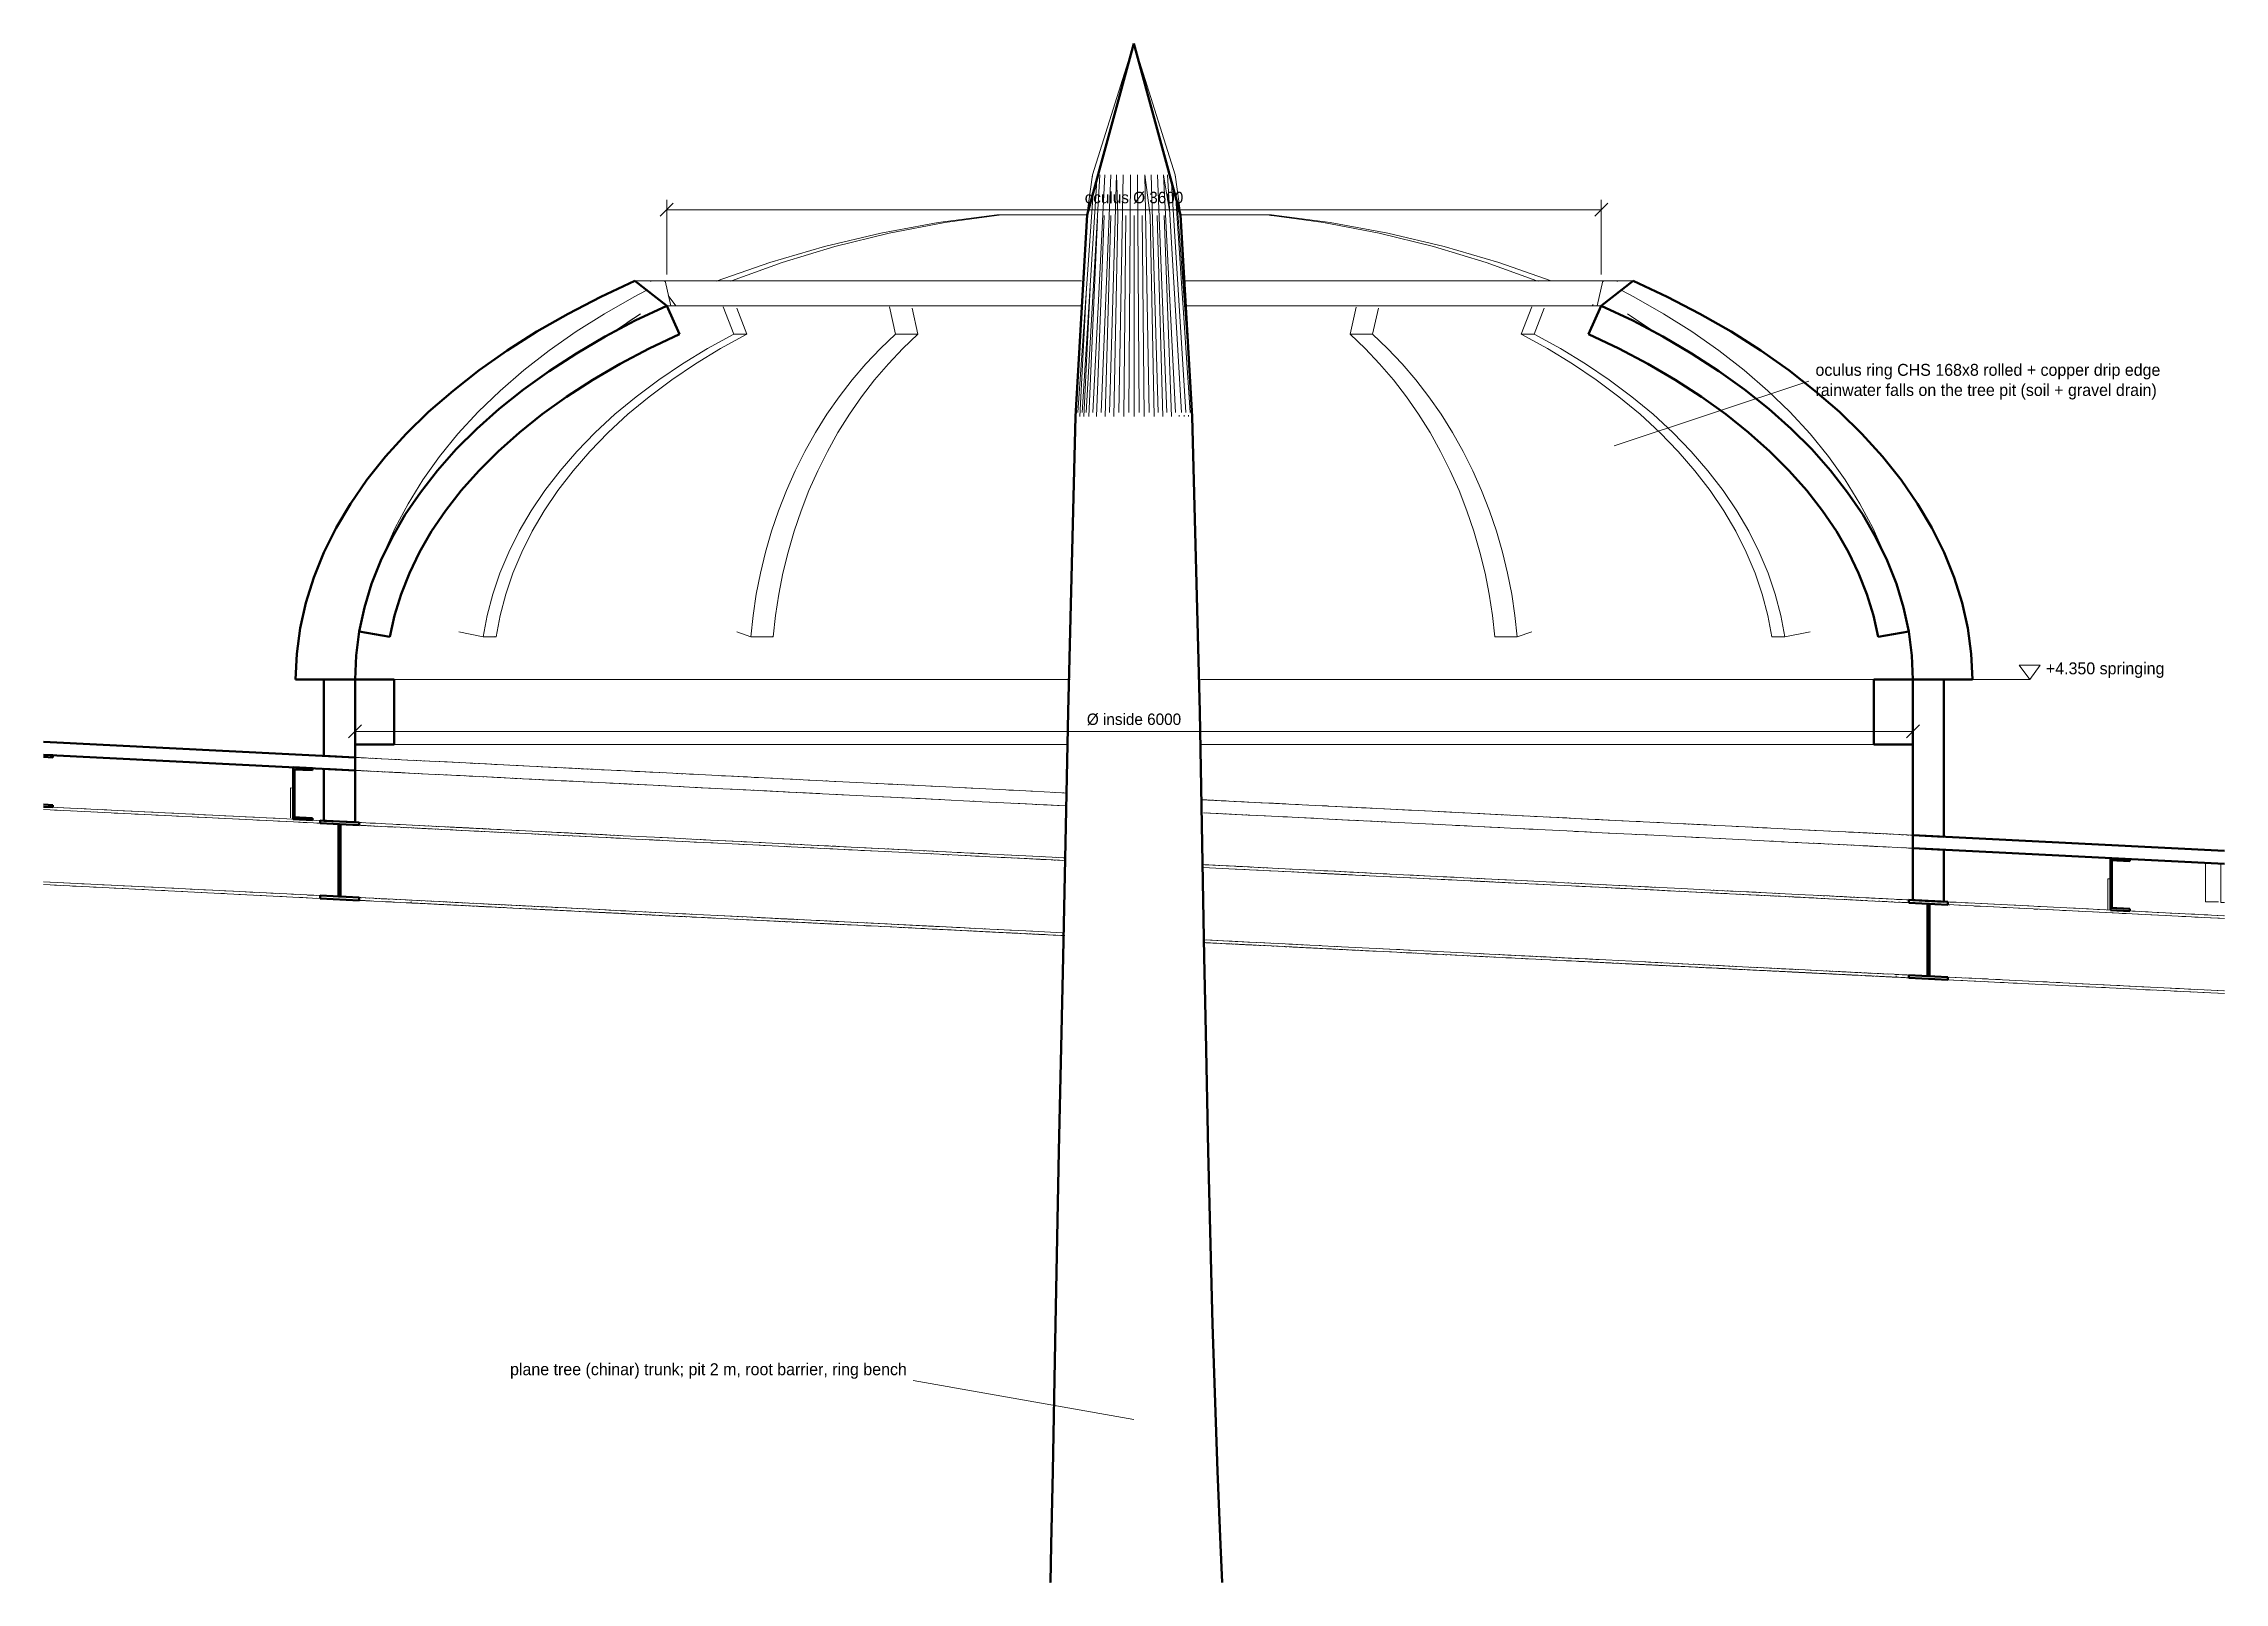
# Model space of a CAD drawing. Header units: metres. Extents: x 10 to 831, y 10 to 584.
# Drawn here: x 30 to 366, y 180.9 to 418 of the extents above; entities that cross this region are included whole.
import ezdxf
from ezdxf.enums import TextEntityAlignment as Align

# ---------------------------------------------------------------- set-up
doc = ezdxf.new("R2010")
doc.units = ezdxf.units.M
for name, color, linetype, lineweight in [('CUT', 7, 'Continuous', 50), ('DIM', 1, 'Continuous', 13), ('TXT', 7, 'Continuous', 18), ('VIS', 8, 'Continuous', 13)]:
    doc.layers.add(name, color=color, linetype=linetype, lineweight=lineweight)

msp = doc.modelspace()

# ---------------------------------------------------------------- texts
at = {"layer": 'DIM'}
for s, p in [('oculus Ø 3600', (198, 393.4)), ('Ø inside 6000', (198, 313))]:
    msp.add_text(s, height=1.76, dxfattribs=at).set_placement(p, align=Align.CENTER)
msp.add_text('+4.350 springing', height=1.84, dxfattribs=at).set_placement((338.5, 320.8))
at = {"layer": 'TXT'}
for s, p in [('oculus ring CHS 168x8 rolled + copper drip edge', (303, 366.8)), ('rainwater falls on the tree pit (soil + gravel drain)', (303, 363.7))]:
    msp.add_text(s, height=1.84, dxfattribs=at).set_placement(p)
msp.add_text('plane tree (chinar) trunk; pit 2 m, root barrier, ring bench', height=1.84, dxfattribs=at).set_placement((163, 212.8), align=Align.RIGHT)

# ---------------------------------------------------------------- linework, layer by layer
at = {"layer": 'CUT'}
for p, q in [((198, 417.9916), (190.766, 391.6276)), ((205.1732, 391.626), (198, 417.9916)), ((190.766, 391.6276), (189.0024, 360.5288)), ((206.9804, 360.5288), (205.1732, 391.626)), ((121.09, 381.44), (115.8396, 378.9856)), ((126, 377.6), (121.09, 381.44)), ((274.91, 381.44), (270, 377.6)), ((280.1604, 378.9856), (274.91, 381.44)), ((110.804, 376.3748), (105.9972, 373.6144)), ((115.8396, 378.9856), (110.804, 376.3748)), ((126, 377.6), (121.152, 375.2992)), ((121.152, 375.2992), (126, 377.6)), ((127.9696, 373.2228), (126, 377.6)), ((268.0304, 373.2228), (270, 377.6)), ((270, 377.6), (274.848, 375.2992)), ((270, 377.6), (274.848, 375.2992)), ((285.196, 376.3748), (280.1604, 378.9856)), ((290.0028, 373.6144), (285.196, 376.3748)), ((105.9972, 373.6144), (101.4332, 370.7116)), ((121.152, 375.2992), (116.508, 372.8512)), ((116.508, 372.8512), (121.152, 375.2992)), ((123.2996, 371.0064), (127.9696, 373.2228)), ((272.7004, 371.0064), (268.0304, 373.2228)), ((274.848, 375.2992), (279.492, 372.8512)), ((274.848, 375.2992), (279.492, 372.8512)), ((294.5668, 370.7116), (290.0028, 373.6144)), ((101.4332, 370.7116), (97.1248, 367.6744)), ((112.0804, 370.2636), (107.8808, 367.5424)), ((107.8808, 367.5424), (112.0804, 370.2636)), ((116.508, 372.8512), (112.0804, 370.2636)), ((112.0804, 370.2636), (116.508, 372.8512)), ((118.8376, 368.6544), (123.2996, 371.0064)), ((277.1624, 368.6544), (272.7004, 371.0064)), ((279.492, 372.8512), (283.9196, 370.2636)), ((279.492, 372.8512), (283.9196, 370.2636)), ((283.9196, 370.2636), (288.1192, 367.5424)), ((283.9196, 370.2636), (288.1192, 367.5424)), ((298.8752, 367.6744), (294.5668, 370.7116)), ((97.1248, 367.6744), (93.084, 364.5108)), ((107.8808, 367.5424), (103.92, 364.6948)), ((103.92, 364.6948), (107.8808, 367.5424)), ((114.596, 366.1756), (118.8376, 368.6544)), ((281.404, 366.1756), (277.1624, 368.6544)), ((288.1192, 367.5424), (292.08, 364.6948)), ((288.1192, 367.5424), (292.08, 364.6948)), ((302.916, 364.5108), (298.8752, 367.6744)), ((93.084, 364.5108), (89.3228, 361.2288)), ((103.92, 364.6948), (100.2092, 361.7288)), ((100.2092, 361.7288), (103.92, 364.6948)), ((106.8192, 360.8692), (110.5864, 363.5776)), ((110.5864, 363.5776), (114.596, 366.1756)), ((285.4136, 363.5776), (281.404, 366.1756)), ((289.1808, 360.8692), (285.4136, 363.5776)), ((292.08, 364.6948), (295.7908, 361.7288)), ((292.08, 364.6948), (295.7908, 361.7288)), ((306.6772, 361.2288), (302.916, 364.5108)), ((89.3228, 361.2288), (85.8516, 357.8376)), ((100.2092, 361.7288), (96.7576, 358.652)), ((96.7576, 358.652), (100.2092, 361.7288)), ((103.304, 358.06), (106.8192, 360.8692)), ((189.0024, 360.5288), (187.8792, 315)), ((208.146, 315), (206.9804, 360.5288)), ((292.6956, 358.06), (289.1808, 360.8692)), ((295.7908, 361.7288), (299.2424, 358.652)), ((295.7908, 361.7288), (299.2424, 358.652)), ((310.1484, 357.8376), (306.6772, 361.2288)), ((85.8516, 357.8376), (82.6808, 354.346)), ((96.7576, 358.652), (93.5744, 355.4728)), ((93.5744, 355.4728), (96.7576, 358.652)), ((100.0504, 355.16), (103.304, 358.06)), ((295.9496, 355.16), (292.6956, 358.06)), ((299.2424, 358.652), (302.4256, 355.4728)), ((299.2424, 358.652), (302.4256, 355.4728)), ((313.3192, 354.346), (310.1484, 357.8376)), ((82.6808, 354.346), (79.8184, 350.7632)), ((93.5744, 355.4728), (90.6688, 352.1992)), ((90.6688, 352.1992), (93.5744, 355.4728)), ((97.0656, 352.1784), (100.0504, 355.16)), ((298.9344, 352.1784), (295.9496, 355.16)), ((302.4256, 355.4728), (305.3312, 352.1992)), ((302.4256, 355.4728), (305.3312, 352.1992)), ((316.1816, 350.7632), (313.3192, 354.346)), ((79.8184, 350.7632), (77.2736, 347.0988)), ((90.6688, 352.1992), (88.0476, 348.8404)), ((88.0476, 348.8404), (90.6688, 352.1992)), ((94.3564, 349.1264), (97.0656, 352.1784)), ((301.6436, 349.1264), (298.9344, 352.1784)), ((305.3312, 352.1992), (307.9524, 348.8404)), ((305.3312, 352.1992), (307.9524, 348.8404)), ((318.7264, 347.0988), (316.1816, 350.7632)), ((77.2736, 347.0988), (75.0532, 343.3624)), ((88.0476, 348.8404), (85.7184, 345.4052)), ((85.7184, 345.4052), (88.0476, 348.8404)), ((91.9272, 346.014), (94.3564, 349.1264)), ((304.0728, 346.014), (301.6436, 349.1264)), ((307.9524, 348.8404), (310.2816, 345.4052)), ((307.9524, 348.8404), (310.2816, 345.4052)), ((320.9468, 343.3624), (318.7264, 347.0988)), ((75.0532, 343.3624), (73.1636, 339.5644)), ((85.7184, 345.4052), (83.6872, 341.9024)), ((83.6872, 341.9024), (85.7184, 345.4052)), ((87.9244, 339.6472), (89.7824, 342.8508)), ((89.7824, 342.8508), (91.9272, 346.014)), ((306.2176, 342.8508), (304.0728, 346.014)), ((308.0756, 339.6472), (306.2176, 342.8508)), ((310.2816, 345.4052), (312.3128, 341.9024)), ((310.2816, 345.4052), (312.3128, 341.9024)), ((322.8364, 339.5644), (320.9468, 343.3624)), ((73.1636, 339.5644), (71.6104, 335.714)), ((83.6872, 341.9024), (81.9588, 338.3416)), ((81.9588, 338.3416), (83.6872, 341.9024)), ((86.354, 336.412), (87.9244, 339.6472)), ((309.646, 336.412), (308.0756, 339.6472)), ((312.3128, 341.9024), (314.0412, 338.3416)), ((312.3128, 341.9024), (314.0412, 338.3416)), ((324.3896, 335.714), (322.8364, 339.5644)), ((81.9588, 338.3416), (80.5388, 334.732)), ((80.5388, 334.732), (81.9588, 338.3416)), ((85.0716, 333.1528), (86.354, 336.412)), ((310.9284, 333.1528), (309.646, 336.412)), ((314.0412, 338.3416), (315.4612, 334.732)), ((314.0412, 338.3416), (315.4612, 334.732)), ((71.6104, 335.714), (70.3972, 331.822)), ((80.5388, 334.732), (79.4304, 331.0832)), ((79.4304, 331.0832), (80.5388, 334.732)), ((84.0764, 329.8768), (85.0716, 333.1528)), ((311.9236, 329.8768), (310.9284, 333.1528)), ((315.4612, 334.732), (316.5696, 331.0832)), ((315.4612, 334.732), (316.5696, 331.0832)), ((325.6028, 331.822), (324.3896, 335.714)), ((70.3972, 331.822), (69.5284, 327.8988)), ((79.4304, 331.0832), (78.6364, 327.4052)), ((78.6364, 327.4052), (79.4304, 331.0832)), ((83.3668, 326.59), (84.0764, 329.8768)), ((312.6332, 326.59), (311.9236, 329.8768)), ((316.5696, 331.0832), (317.3636, 327.4052)), ((316.5696, 331.0832), (317.3636, 327.4052)), ((326.4716, 327.8988), (325.6028, 331.822)), ((69.5284, 327.8988), (69.0064, 323.9548)), ((78.1592, 323.7076), (78.6364, 327.4052)), ((78.6364, 327.4052), (83.3668, 326.59)), ((317.3636, 327.4052), (312.6332, 326.59)), ((317.3636, 327.4052), (317.8408, 323.7076)), ((326.9936, 323.9548), (326.4716, 327.8988)), ((69.0064, 323.9548), (68.832, 320)), ((78, 320), (78.1592, 323.7076)), ((317.8408, 323.7076), (318, 320)), ((327.168, 320), (326.9936, 323.9548)), ((68.832, 320), (78, 320)), ((73.2, 308.242), (73.2, 320)), ((73.2, 320), (78, 320)), ((78, 320), (78, 308.002)), ((78, 310), (78, 320)), ((78, 320), (84, 320)), ((84, 320), (84, 310)), ((312, 310), (312, 320)), ((312, 320), (318, 320)), ((318, 296.002), (318, 320)), ((318, 320), (322.8, 320)), ((318, 320), (318, 310)), ((318, 320), (327.168, 320)), ((322.8, 320), (322.8, 295.762)), ((187.8792, 315), (187.0728, 277.2916)), ((208.8352, 277.2916), (208.146, 315)), ((78, 308.002), (30, 310.402)), ((84, 310), (78, 310)), ((318, 310), (312, 310)), ((31.44, 308.33), (30, 308.402)), ((30, 308.402), (78, 306.002)), ((30, 308.082), (31.44, 308.01)), ((31.44, 308.01), (31.44, 308.33)), ((71.44, 306.33), (68.44, 306.48)), ((68.44, 306.48), (68.44, 306.16)), ((68.68, 306.148), (68.44, 306.16)), ((68.44, 306.16), (68.44, 298.8)), ((68.44, 306.16), (71.44, 306.01)), ((68.68, 298.788), (68.68, 306.148)), ((71.44, 306.01), (71.44, 306.33)), ((78, 308.002), (73.2, 308.242)), ((73.2, 298.242), (73.2, 306.242)), ((73.2, 306.242), (78, 306.002)), ((78, 306.002), (78, 308.002)), ((78, 306.002), (78, 298.002)), ((31.44, 300.65), (30, 300.722)), ((30, 300.402), (31.44, 300.33)), ((31.44, 300.33), (31.44, 300.65)), ((71.44, 298.65), (68.44, 298.8)), ((68.44, 298.8), (68.44, 298.48)), ((68.44, 298.8), (68.68, 298.788)), ((68.44, 298.48), (71.44, 298.33)), ((71.44, 298.33), (71.44, 298.65)), ((78.6, 297.972), (72.6, 298.272)), ((72.6, 298.272), (72.6, 297.844)), ((72.6, 297.844), (78.6, 297.544)), ((78, 298.002), (73.2, 298.242)), ((75.744, 297.6868), (75.456, 297.7012)), ((75.456, 297.7012), (75.456, 286.5572)), ((75.744, 286.5428), (75.744, 297.6868)), ((78.6, 297.544), (78.6, 297.972)), ((322.8, 295.762), (318, 296.002)), ((318, 294.002), (318, 296.002)), ((318, 296.002), (366, 293.6019)), ((318, 286.002), (318, 294.002)), ((318, 294.002), (322.8, 293.762)), ((366, 291.6021), (318, 294.002)), ((322.8, 293.762), (322.8, 285.762)), ((351.44, 292.33), (348.44, 292.48)), ((348.44, 292.48), (348.44, 292.16)), ((351.44, 292.01), (351.44, 292.33)), ((348.68, 292.148), (348.44, 292.16)), ((348.44, 292.16), (348.44, 284.8)), ((348.44, 292.16), (351.44, 292.01)), ((348.68, 284.788), (348.68, 292.148)), ((78.6, 286.4), (72.6, 286.7)), ((72.6, 286.7), (72.6, 286.272)), ((72.6, 286.272), (78.6, 285.972)), ((75.456, 286.5572), (75.744, 286.5428)), ((78.6, 285.972), (78.6, 286.4)), ((323.4, 285.732), (317.4, 286.032)), ((317.4, 286.032), (317.4, 285.604)), ((317.4, 285.604), (323.4, 285.304)), ((322.8, 285.762), (318, 286.002)), ((323.4, 285.304), (323.4, 285.732)), ((320.544, 285.4468), (320.256, 285.4612)), ((320.256, 285.4612), (320.256, 274.3172)), ((320.544, 274.3028), (320.544, 285.4468)), ((351.44, 284.65), (348.44, 284.8)), ((348.44, 284.8), (348.44, 284.48)), ((348.44, 284.8), (348.68, 284.788)), ((348.44, 284.48), (351.44, 284.33)), ((351.44, 284.33), (351.44, 284.65)), ((187.0728, 277.2916), (186.8228, 265.6128)), ((209.0588, 265.6128), (208.8352, 277.2916)), ((323.4, 274.16), (317.4, 274.46)), ((317.4, 274.46), (317.4, 274.032)), ((317.4, 274.032), (323.4, 273.732)), ((320.256, 274.3172), (320.544, 274.3028)), ((323.4, 273.732), (323.4, 274.16)), ((186.8228, 265.6128), (186.4328, 247.3332)), ((209.408, 247.3332), (209.0588, 265.6128)), ((186.4328, 247.3332), (185.9288, 220.6668)), ((210.1152, 220.6668), (209.408, 247.3332)), ((185.9288, 220.6668), (185.518, 198)), ((210.8672, 198), (210.1152, 220.6668)), ((185.518, 198), (185.2624, 186.6764)), ((211.336, 186.6764), (210.8672, 198)), ((185.2624, 186.6764), (185.1316, 180.8752)), ((211.5752, 180.8752), (211.336, 186.6764))]:
    msp.add_line(p, q, dxfattribs=at)
at = {"layer": 'DIM'}
for p, q in [((125, 391.4), (127, 393.4)), ((126, 382.4), (126, 393.9)), ((269, 391.4), (271, 393.4)), ((270, 382.4), (270, 393.9)), ((126, 392.4), (270, 392.4)), ((78, 320), (78, 310.5)), ((318, 320), (318, 310.5)), ((324, 320), (336, 320)), ((77, 311), (79, 313)), ((317, 311), (319, 313)), ((78, 312), (318, 312))]:
    msp.add_line(p, q, dxfattribs=at)
msp.add_lwpolyline([(334.4, 322.2), (337.6, 322.2), (336, 320), (334.4, 322.2)], dxfattribs=at)
at = {"layer": 'TXT'}
for p, q in [((272, 356), (302, 366)), ((198, 206), (164, 212))]:
    msp.add_line(p, q, dxfattribs=at)
at = {"layer": 'VIS'}
for p, q in [((190.766, 391.6276), (198, 417.9916)), ((191.6068, 397.7452), (198, 417.9916)), ((204.3516, 397.7452), (198, 417.9916)), ((198, 417.9916), (205.1732, 391.626)), ((192.2644, 396.9408), (190.0212, 361.1344)), ((192.7596, 397.7452), (190.6548, 361.1344)), ((190.7464, 391.5), (191.6068, 397.7452)), ((191.6068, 397.7452), (191.5804, 397.5372)), ((191.6068, 397.7452), (191.5928, 397.544)), ((193.4912, 397.7452), (191.6328, 361.1344)), ((192.7596, 397.7452), (192.7476, 397.5372)), ((194.408, 397.7452), (192.9424, 361.1344)), ((195.318, 397.7452), (194.2456, 361.1344)), ((195.318, 397.7452), (195.5024, 391.5)), ((196.3356, 397.7452), (195.6584, 361.1344)), ((197.448, 397.7452), (197.2168, 361.1344)), ((198.564, 397.7452), (198.7864, 361.1344)), ((199.6576, 397.7452), (200.4748, 391.5)), ((199.6576, 397.7452), (200.34, 361.1344)), ((200.6532, 397.7452), (201.7456, 361.1344)), ((201.6184, 397.7452), (203.0652, 361.1344)), ((202.5384, 397.7452), (203.4136, 392.5408)), ((202.5384, 397.7452), (204.3764, 361.1344)), ((203.1848, 397.7452), (205.3284, 361.1344)), ((203.76, 396.5384), (205.9784, 361.1344)), ((205.2028, 391.5), (204.3516, 397.7452)), ((204.3516, 397.7452), (205.1924, 391.5)), ((204.3516, 397.7452), (204.366, 397.544)), ((191.6936, 394.9292), (189.3628, 361.1344)), ((204.4228, 394.1244), (206.6572, 361.1344)), ((204.6684, 393.32), (206.8416, 362.9448)), ((167.848, 390.4124), (158.9692, 388.774)), ((168.8768, 390.4124), (160.3004, 388.774)), ((176.8744, 391.63), (167.848, 390.4124)), ((177.5956, 391.63), (168.8768, 390.4124)), ((177.2276, 391.63), (176.8744, 391.63)), ((176.8744, 391.63), (177.2276, 391.63)), ((177.6672, 391.63), (177.2276, 391.63)), ((177.2276, 391.63), (177.6672, 391.63)), ((177.6672, 391.63), (177.4644, 391.6008)), ((177.6672, 391.63), (177.4644, 391.6008)), ((177.5836, 391.63), (177.5976, 391.63)), ((177.6672, 391.63), (177.5836, 391.63)), ((177.5836, 391.63), (177.5956, 391.63)), ((177.5956, 391.63), (178.2896, 391.63)), ((178.2896, 391.63), (177.7112, 391.63)), ((179.0556, 391.63), (178.2896, 391.63)), ((178.2896, 391.63), (179.0556, 391.63)), ((179.3336, 391.63), (179.0556, 391.63)), ((179.0556, 391.63), (179.3336, 391.63)), ((179.71, 391.63), (179.3336, 391.63)), ((179.3336, 391.63), (179.71, 391.63)), ((180.698, 391.63), (179.71, 391.63)), ((179.71, 391.63), (180.698, 391.63)), ((181.7376, 391.63), (180.698, 391.63)), ((180.698, 391.63), (181.7376, 391.63)), ((182.3588, 391.63), (181.7376, 391.63)), ((181.7376, 391.63), (182.3588, 391.63)), ((183.0736, 391.63), (182.3588, 391.63)), ((182.3588, 391.63), (183.0736, 391.63)), ((184.288, 391.63), (183.0736, 391.63)), ((183.0736, 391.63), (184.288, 391.63)), ((185.5308, 391.63), (184.288, 391.63)), ((184.288, 391.63), (185.5308, 391.63)), ((186.4524, 391.63), (185.5308, 391.63)), ((185.5308, 391.63), (186.4524, 391.63)), ((187.4572, 391.63), (186.4524, 391.63)), ((186.4524, 391.63), (187.4572, 391.63)), ((188.8152, 391.63), (187.4572, 391.63)), ((187.4572, 391.63), (188.8152, 391.63)), ((190.1764, 391.63), (188.8152, 391.63)), ((188.8152, 391.63), (190.1764, 391.63)), ((188.9988, 360.5184), (190.7464, 391.5)), ((189.0024, 360.5288), (190.766, 391.6276)), ((190.5628, 391.63), (190.1764, 391.63)), ((190.1764, 391.63), (190.756, 391.63)), ((191.0164, 360.5184), (192.368, 390.8964)), ((192.23, 360.5184), (193.3784, 391.5)), ((193.5624, 360.5184), (194.428, 391.5)), ((194.8964, 360.5184), (195.5024, 391.5)), ((196.42, 360.5184), (196.7328, 391.5)), ((198.0016, 360.5184), (198.0068, 391.5)), ((199.5816, 360.5184), (199.2724, 391.5)), ((201.0976, 360.5184), (200.4748, 391.5)), ((202.4356, 360.5184), (201.5668, 391.5)), ((203.7816, 360.5184), (202.662, 391.5)), ((206.9804, 360.5288), (205.1732, 391.626)), ((205.1924, 391.5), (206.9836, 360.5184)), ((205.6172, 384.2576), (205.2028, 391.5)), ((205.9036, 391.63), (205.324, 391.63)), ((205.5172, 391.63), (205.9036, 391.63)), ((207.2648, 391.63), (205.9036, 391.63)), ((205.9036, 391.63), (207.2648, 391.63)), ((208.6228, 391.63), (207.2648, 391.63)), ((207.2648, 391.63), (208.6228, 391.63)), ((209.6276, 391.63), (208.6228, 391.63)), ((208.6228, 391.63), (209.6276, 391.63)), ((210.5492, 391.63), (209.6276, 391.63)), ((209.6276, 391.63), (210.5492, 391.63)), ((211.792, 391.63), (210.5492, 391.63)), ((210.5492, 391.63), (211.792, 391.63)), ((213.0064, 391.63), (211.792, 391.63)), ((211.792, 391.63), (213.0064, 391.63)), ((213.7212, 391.63), (213.0064, 391.63)), ((213.0064, 391.63), (213.7212, 391.63)), ((214.3424, 391.63), (213.7212, 391.63)), ((213.7212, 391.63), (214.3424, 391.63)), ((215.382, 391.63), (214.3424, 391.63)), ((214.3424, 391.63), (215.382, 391.63)), ((216.37, 391.63), (215.382, 391.63)), ((215.382, 391.63), (216.37, 391.63)), ((216.7464, 391.63), (216.37, 391.63)), ((216.37, 391.63), (216.7464, 391.63)), ((217.0244, 391.63), (216.7464, 391.63)), ((216.7464, 391.63), (217.0244, 391.63)), ((217.7904, 391.63), (217.0244, 391.63)), ((217.0244, 391.63), (217.7904, 391.63)), ((218.4844, 391.63), (217.7904, 391.63)), ((217.7904, 391.63), (218.4844, 391.63)), ((218.8524, 391.63), (218.4128, 391.63)), ((218.4128, 391.63), (218.6156, 391.6008)), ((218.4128, 391.63), (218.4964, 391.63)), ((218.4964, 391.63), (218.4128, 391.63)), ((218.4128, 391.63), (218.6156, 391.6008)), ((218.4128, 391.63), (218.8524, 391.63)), ((218.4964, 391.63), (218.4844, 391.63)), ((218.4844, 391.63), (218.6824, 391.6024)), ((218.4844, 391.63), (227.2032, 390.4124)), ((218.4844, 391.63), (218.4964, 391.63)), ((219.2056, 391.63), (218.8524, 391.63)), ((218.8524, 391.63), (219.2056, 391.63)), ((219.2056, 391.63), (219.1572, 391.4332)), ((228.232, 390.4124), (219.2056, 391.63)), ((227.2032, 390.4124), (235.7796, 388.774)), ((237.1108, 388.774), (228.232, 390.4124)), ((150.2976, 386.7252), (141.8896, 384.278)), ((151.9244, 386.7252), (143.8028, 384.278)), ((158.9692, 388.774), (150.2976, 386.7252)), ((160.3004, 388.774), (151.9244, 386.7252)), ((235.7796, 388.774), (244.1556, 386.7252)), ((245.7824, 386.7252), (237.1108, 388.774)), ((244.1556, 386.7252), (252.2772, 384.278)), ((254.1904, 384.278), (245.7824, 386.7252)), ((141.8896, 384.278), (133.8, 381.4472)), ((143.8028, 384.278), (135.9888, 381.4472)), ((252.2772, 384.278), (260.0912, 381.4472)), ((262.28, 381.4472), (254.1904, 384.278)), ((121.09, 381.44), (115.8396, 378.9856)), ((122.8244, 379.9296), (120.9812, 378.9856)), ((123.2804, 381.44), (121.09, 381.44)), ((126, 377.6), (121.09, 381.44)), ((125.7732, 381.44), (123.2804, 381.44)), ((123.7104, 381.44), (123.5296, 381.3524)), ((123.7104, 381.44), (124.5588, 381.44)), ((124.5588, 381.44), (125.6332, 381.44)), ((127.094, 381.44), (124.6216, 381.44)), ((125.7732, 381.44), (125.5888, 381.3456)), ((126.616, 377.6), (125.7732, 381.44)), ((130.6956, 381.44), (127.094, 381.44)), ((130.842, 381.44), (130.6956, 381.44)), ((131.394, 381.44), (130.842, 381.44)), ((135.7396, 381.44), (131.394, 381.44)), ((133.8, 381.4472), (133.6068, 381.3672)), ((140.2044, 381.44), (135.7396, 381.44)), ((135.9888, 381.4472), (135.8024, 381.3672)), ((141.7024, 381.44), (140.2044, 381.44)), ((143.6164, 381.44), (141.7024, 381.44)), ((148.628, 381.44), (143.6164, 381.44)), ((153.6516, 381.44), (148.628, 381.44)), ((156.3988, 381.44), (153.6516, 381.44)), ((159.5448, 381.44), (156.3988, 381.44)), ((164.8816, 381.44), (159.5448, 381.44)), ((170.1216, 381.44), (164.8816, 381.44)), ((173.9308, 381.44), (170.1216, 381.44)), ((178.0944, 381.44), (173.9308, 381.44)), ((183.3916, 381.44), (178.0944, 381.44)), ((188.4912, 381.44), (183.3916, 381.44)), ((189.91, 381.44), (188.4912, 381.44)), ((189.6288, 360.5184), (190.6936, 380.4352)), ((190.266, 360.5184), (191.23, 380.4352)), ((207.5088, 381.44), (205.9124, 381.44)), ((212.6084, 381.44), (207.5088, 381.44)), ((217.9056, 381.44), (212.6084, 381.44)), ((222.0692, 381.44), (217.9056, 381.44)), ((225.8784, 381.44), (222.0692, 381.44)), ((231.1184, 381.44), (225.8784, 381.44)), ((236.4552, 381.44), (231.1184, 381.44)), ((239.6012, 381.44), (236.4552, 381.44)), ((242.3484, 381.44), (239.6012, 381.44)), ((247.372, 381.44), (242.3484, 381.44)), ((252.3836, 381.44), (247.372, 381.44)), ((254.2976, 381.44), (252.3836, 381.44)), ((255.7956, 381.44), (254.2976, 381.44)), ((260.2604, 381.44), (255.7956, 381.44)), ((260.0912, 381.4472), (260.2776, 381.3672)), ((264.606, 381.44), (260.2604, 381.44)), ((265.158, 381.44), (264.606, 381.44)), ((265.3044, 381.44), (265.158, 381.44)), ((268.906, 381.44), (265.3044, 381.44)), ((272.2896, 381.44), (268.906, 381.44)), ((269.384, 377.6), (270.2268, 381.44)), ((274.91, 381.44), (270, 377.6)), ((272.7196, 381.44), (270.2268, 381.44)), ((270.2268, 381.44), (270.4112, 381.3456)), ((270.2268, 381.44), (271.4412, 381.44)), ((271.4412, 381.44), (272.2896, 381.44)), ((272.2896, 381.44), (272.4704, 381.3524)), ((274.91, 381.44), (272.7196, 381.44)), ((273.1756, 379.9296), (275.0188, 378.9856)), ((280.1604, 378.9856), (274.91, 381.44)), ((110.804, 376.3748), (105.9972, 373.6144)), ((115.8396, 378.9856), (110.804, 376.3748)), ((116.3972, 376.3748), (112.032, 373.6144)), ((120.9812, 378.9856), (116.3972, 376.3748)), ((121.9584, 376.3748), (117.8904, 373.6144)), ((121.9888, 376.3748), (119.9236, 374.9948)), ((126, 377.6), (121.152, 375.2992)), ((121.152, 375.2992), (126, 377.6)), ((121.9584, 376.3748), (121.9888, 376.3748)), ((124.1356, 376.7152), (123.576, 376.4496)), ((125.254, 377.246), (124.6948, 376.9804)), ((126, 377.6), (126, 377.6)), ((127.9696, 373.2228), (126, 377.6)), ((126, 377.6), (126.154, 377.6)), ((126.154, 377.6), (126.616, 377.6)), ((126.164, 377.2352), (127.9696, 373.2228)), ((127.3836, 377.6), (126.228, 379.1708)), ((126.616, 377.6), (127.3836, 377.6)), ((127.3836, 377.6), (128.4532, 377.6)), ((128.4532, 377.6), (129.8212, 377.6)), ((129.8212, 377.6), (131.4808, 377.6)), ((131.4808, 377.6), (133.4252, 377.6)), ((133.4252, 377.6), (135.646, 377.6)), ((136.352, 373.2228), (134.7172, 377.4176)), ((135.646, 377.6), (138.134, 377.6)), ((136.7884, 377.2352), (138.352, 373.2228)), ((138.134, 377.6), (140.8784, 377.6)), ((140.8784, 377.6), (143.8676, 377.6)), ((143.8676, 377.6), (147.0884, 377.6)), ((147.0884, 377.6), (150.5272, 377.6)), ((150.5272, 377.6), (154.1692, 377.6)), ((154.1692, 377.6), (157.9988, 377.6)), ((157.9988, 377.6), (162, 377.6)), ((161.2528, 373.2228), (160.3088, 377.4176)), ((162, 377.6), (166.1552, 377.6)), ((163.8216, 377.202), (164.7168, 373.2228)), ((166.1552, 377.6), (170.4468, 377.6)), ((170.4468, 377.6), (174.8564, 377.6)), ((174.8564, 377.6), (179.3652, 377.6)), ((179.3652, 377.6), (183.9536, 377.6)), ((183.9536, 377.6), (188.602, 377.6)), ((188.602, 377.6), (190.094, 377.6)), ((206.1192, 377.6), (207.398, 377.6)), ((207.398, 377.6), (212.0464, 377.6)), ((212.0464, 377.6), (216.6348, 377.6)), ((216.6348, 377.6), (221.1436, 377.6)), ((221.1436, 377.6), (225.5532, 377.6)), ((225.5532, 377.6), (229.8448, 377.6)), ((229.8448, 377.6), (234, 377.6)), ((231.2832, 373.2228), (232.2232, 377.4012)), ((234, 377.6), (238.0012, 377.6)), ((235.65, 377.2352), (234.7472, 373.2228)), ((238.0012, 377.6), (241.8308, 377.6)), ((241.8308, 377.6), (245.4728, 377.6)), ((245.4728, 377.6), (248.9116, 377.6)), ((248.9116, 377.6), (252.1324, 377.6)), ((252.1324, 377.6), (255.1216, 377.6)), ((255.1216, 377.6), (257.866, 377.6)), ((257.648, 373.2228), (259.2828, 377.4176)), ((257.866, 377.6), (260.354, 377.6)), ((261.2116, 377.2352), (259.648, 373.2228)), ((260.354, 377.6), (262.5748, 377.6)), ((262.5748, 377.6), (264.5192, 377.6)), ((264.5192, 377.6), (266.1788, 377.6)), ((266.1788, 377.6), (267.5468, 377.6)), ((267.5468, 377.6), (268.6164, 377.6)), ((268.0304, 373.2228), (270, 377.6)), ((268.0304, 373.2228), (269.918, 377.4176)), ((268.6164, 377.6), (268.7448, 377.7744)), ((268.6164, 377.6), (269.384, 377.6)), ((269.384, 377.6), (269.846, 377.6)), ((269.846, 377.6), (270, 377.6)), ((270, 377.6), (274.848, 375.2992)), ((270, 377.6), (274.848, 375.2992)), ((271.1188, 377.0692), (270.5592, 377.3344)), ((272.2376, 376.538), (271.678, 376.8036)), ((274.0112, 376.3748), (274.0416, 376.3748)), ((274.0112, 376.3748), (274.17, 376.2688)), ((274.0416, 376.3748), (278.1096, 373.6144)), ((275.0188, 378.9856), (279.6028, 376.3748)), ((279.6028, 376.3748), (283.968, 373.6144)), ((285.196, 376.3748), (280.1604, 378.9856)), ((290.0028, 373.6144), (285.196, 376.3748)), ((105.9972, 373.6144), (101.4332, 370.7116)), ((112.032, 373.6144), (107.896, 370.7116)), ((121.152, 375.2992), (116.508, 372.8512)), ((116.508, 372.8512), (121.152, 375.2992)), ((117.2228, 373.228), (117.044, 373.134)), ((117.8904, 373.6144), (117.73, 373.4936)), ((118.2944, 373.7928), (117.7584, 373.5104)), ((119.0088, 374.1692), (118.83, 374.0752)), ((120.0804, 374.7344), (119.902, 374.64)), ((120.7948, 375.1108), (120.6164, 375.0168)), ((121.5252, 375.476), (121.3384, 375.3876)), ((122.6436, 376.0072), (122.4572, 375.9184)), ((127.9696, 373.2228), (123.2996, 371.0064)), ((127.9696, 373.2228), (123.2996, 371.0064)), ((127.9696, 373.2228), (127.9696, 373.2228)), ((136.352, 373.2228), (132.3076, 371.0064)), ((138.352, 373.2228), (134.3076, 371.0064)), ((138.352, 373.2228), (136.352, 373.2228)), ((161.2528, 373.2228), (158.918, 371.0064)), ((164.7168, 373.2228), (161.2528, 373.2228)), ((164.7168, 373.2228), (162.382, 371.0064)), ((234.7472, 373.2228), (231.2832, 373.2228)), ((231.2832, 373.2228), (233.618, 371.0064)), ((234.7472, 373.2228), (237.082, 371.0064)), ((259.648, 373.2228), (257.648, 373.2228)), ((257.648, 373.2228), (261.6924, 371.0064)), ((259.648, 373.2228), (263.6924, 371.0064)), ((268.0304, 373.2228), (268.0304, 373.2228)), ((268.0304, 373.2228), (272.7004, 371.0064)), ((268.0304, 373.2228), (272.7004, 371.0064)), ((273.3564, 376.0072), (273.1696, 376.0956)), ((274.4748, 375.476), (274.2884, 375.5644)), ((274.848, 375.2992), (279.492, 372.8512)), ((274.848, 375.2992), (279.492, 372.8512)), ((275.2052, 375.1108), (275.0264, 375.2048)), ((275.9196, 374.7344), (275.7408, 374.8284)), ((276.9912, 374.1692), (276.8128, 374.2636)), ((278.0628, 373.6044), (277.5272, 373.8868)), ((278.1096, 373.6144), (278.27, 373.4936)), ((278.7772, 373.228), (278.5988, 373.322)), ((283.968, 373.6144), (288.104, 370.7116)), ((294.5668, 370.7116), (290.0028, 373.6144)), ((101.4332, 370.7116), (97.1248, 367.6744)), ((107.896, 370.7116), (104, 367.6744)), ((112.0804, 370.2636), (107.8808, 367.5424)), ((107.8808, 367.5424), (112.0804, 370.2636)), ((111.7304, 370.0368), (111.5556, 369.9232)), ((116.508, 372.8512), (112.0804, 370.2636)), ((112.0804, 370.2636), (116.508, 372.8512)), ((112.4496, 370.4792), (112.2648, 370.3712)), ((114.2944, 371.5576), (113.7408, 371.234)), ((115.4012, 372.2044), (114.8476, 371.8808)), ((123.2996, 371.0064), (118.8376, 368.6544)), ((123.2996, 371.0064), (118.8376, 368.6544)), ((132.3076, 371.0064), (128.4436, 368.6544)), ((134.3076, 371.0064), (130.4436, 368.6544)), ((158.918, 371.0064), (156.6868, 368.6544)), ((162.382, 371.0064), (160.1508, 368.6544)), ((233.618, 371.0064), (235.8492, 368.6544)), ((237.082, 371.0064), (239.3132, 368.6544)), ((261.6924, 371.0064), (265.5564, 368.6544)), ((263.6924, 371.0064), (267.5564, 368.6544)), ((272.7004, 371.0064), (277.1624, 368.6544)), ((272.7004, 371.0064), (277.1624, 368.6544)), ((279.492, 372.8512), (283.9196, 370.2636)), ((279.492, 372.8512), (283.9196, 370.2636)), ((279.8608, 372.6356), (279.6764, 372.7436)), ((281.7056, 371.5576), (281.1524, 371.8808)), ((282.8128, 370.9104), (282.628, 371.0184)), ((283.9196, 370.2636), (288.1192, 367.5424)), ((283.9196, 370.2636), (288.1192, 367.5424)), ((284.2696, 370.0368), (284.0944, 370.15)), ((288.104, 370.7116), (292, 367.6744)), ((298.8752, 367.6744), (294.5668, 370.7116)), ((97.1248, 367.6744), (93.084, 364.5108)), ((104, 367.6744), (100.3532, 364.5108)), ((107.8808, 367.5424), (103.92, 364.6948)), ((103.92, 364.6948), (107.8808, 367.5424)), ((106.5604, 366.5932), (106.0652, 366.2372)), ((107.5508, 367.3048), (107.3856, 367.1864)), ((108.5808, 367.9956), (108.4056, 367.8824)), ((109.2804, 368.4492), (109.1056, 368.336)), ((110.3304, 369.1296), (110.1556, 369.0164)), ((111.0304, 369.5832), (110.8556, 369.4696)), ((118.8376, 368.6544), (114.596, 366.1756)), ((118.8376, 368.6544), (114.596, 366.1756)), ((128.4436, 368.6544), (124.77, 366.1756)), ((130.4436, 368.6544), (126.77, 366.1756)), ((156.6868, 368.6544), (154.566, 366.1756)), ((160.1508, 368.6544), (158.03, 366.1756)), ((235.8492, 368.6544), (237.97, 366.1756)), ((239.3132, 368.6544), (241.434, 366.1756)), ((265.5564, 368.6544), (269.23, 366.1756)), ((267.5564, 368.6544), (271.23, 366.1756)), ((277.1624, 368.6544), (281.404, 366.1756)), ((277.1624, 368.6544), (281.404, 366.1756)), ((285.6696, 369.1296), (285.4944, 369.2432)), ((287.4192, 367.9956), (286.5444, 368.5628)), ((288.1192, 367.5424), (292.08, 364.6948)), ((288.1192, 367.5424), (292.08, 364.6948)), ((288.4492, 367.3048), (288.2844, 367.4236)), ((289.7696, 366.356), (288.9444, 366.9492)), ((292, 367.6744), (295.6468, 364.5108)), ((302.916, 364.5108), (298.8752, 367.6744)), ((93.084, 364.5108), (89.3228, 361.2288)), ((100.3532, 364.5108), (96.9644, 361.2288)), ((103.92, 364.6948), (100.2092, 361.7288)), ((100.2092, 361.7288), (103.92, 364.6948)), ((101.896, 363.0768), (101.3896, 362.6724)), ((103.2452, 364.1556), (102.7392, 363.7512)), ((104.91, 365.4068), (104.4152, 365.0508)), ((110.5864, 363.5776), (106.8192, 360.8692)), ((110.5864, 363.5776), (106.8192, 360.8692)), ((114.596, 366.1756), (110.5864, 363.5776)), ((114.596, 366.1756), (110.5864, 363.5776)), ((121.2976, 363.5776), (118.0348, 360.8692)), ((123.2976, 363.5776), (120.0348, 360.8692)), ((124.77, 366.1756), (121.2976, 363.5776)), ((126.77, 366.1756), (123.2976, 363.5776)), ((152.5612, 363.5776), (150.6776, 360.8692)), ((154.566, 366.1756), (152.5612, 363.5776)), ((156.0252, 363.5776), (154.1416, 360.8692)), ((158.03, 366.1756), (156.0252, 363.5776)), ((189.0304, 360.5184), (189.1812, 363.134)), ((237.97, 366.1756), (239.9748, 363.5776)), ((239.9748, 363.5776), (241.8584, 360.8692)), ((241.434, 366.1756), (243.4388, 363.5776)), ((243.4388, 363.5776), (245.3224, 360.8692)), ((269.23, 366.1756), (272.7024, 363.5776)), ((271.23, 366.1756), (274.7024, 363.5776)), ((272.7024, 363.5776), (275.9652, 360.8692)), ((274.7024, 363.5776), (277.9652, 360.8692)), ((281.404, 366.1756), (285.4136, 363.5776)), ((281.404, 366.1756), (285.4136, 363.5776)), ((285.4136, 363.5776), (289.1808, 360.8692)), ((285.4136, 363.5776), (289.1808, 360.8692)), ((291.42, 365.1692), (291.2548, 365.288)), ((292.08, 364.6948), (295.7908, 361.7288)), ((292.08, 364.6948), (295.7908, 361.7288)), ((292.7548, 364.1556), (292.2488, 364.56)), ((294.7788, 362.5376), (293.9356, 363.212)), ((295.6468, 364.5108), (299.0356, 361.2288)), ((306.6772, 361.2288), (302.916, 364.5108)), ((89.3228, 361.2288), (85.8516, 357.8376)), ((96.9644, 361.2288), (93.842, 357.8376)), ((100.2092, 361.7288), (96.7576, 358.652)), ((96.7576, 358.652), (100.2092, 361.7288)), ((98.3264, 360.0504), (98.1696, 359.9108)), ((98.954, 360.61), (98.7972, 360.47)), ((99.5816, 361.1692), (99.4244, 361.0296)), ((100.5464, 361.9984), (100.3776, 361.8636)), ((106.8192, 360.8692), (103.304, 358.06)), ((106.8192, 360.8692), (103.304, 358.06)), ((118.0348, 360.8692), (114.9912, 358.06)), ((120.0348, 360.8692), (116.9912, 358.06)), ((150.6776, 360.8692), (148.92, 358.06)), ((154.1416, 360.8692), (152.384, 358.06)), ((187.8792, 315), (189.0024, 360.5288)), ((188.9988, 360.5184), (189.0164, 361.1344)), ((189.0736, 361.9388), (189.0164, 361.1344)), ((189.0304, 360.5184), (189.0164, 361.1344)), ((204.9792, 360.5184), (204.97, 360.7196)), ((205.7216, 360.5184), (205.7116, 360.7196)), ((206.3844, 360.5184), (206.374, 360.7196)), ((206.9748, 360.5184), (206.9632, 360.7196)), ((208.1892, 315), (206.9708, 361.1344)), ((206.9836, 360.5184), (206.9708, 361.1344)), ((206.9748, 360.5184), (206.974, 360.6724)), ((208.146, 315), (206.9804, 360.5288)), ((241.8584, 360.8692), (243.616, 358.06)), ((245.3224, 360.8692), (247.08, 358.06)), ((275.9652, 360.8692), (279.0088, 358.06)), ((277.9652, 360.8692), (281.0088, 358.06)), ((289.1808, 360.8692), (292.6956, 358.06)), ((289.1808, 360.8692), (292.6956, 358.06)), ((295.7908, 361.7288), (299.2424, 358.652)), ((295.7908, 361.7288), (299.2424, 358.652)), ((296.4184, 361.1692), (296.2616, 361.3092)), ((297.046, 360.61), (296.8892, 360.75)), ((297.6736, 360.0504), (297.5168, 360.1904)), ((298.3012, 359.4912), (298.1444, 359.6312)), ((299.0356, 361.2288), (302.158, 357.8376)), ((310.1484, 357.8376), (306.6772, 361.2288)), ((85.8516, 357.8376), (82.6808, 354.346)), ((93.842, 357.8376), (90.9936, 354.346)), ((96.7576, 358.652), (93.5744, 355.4728)), ((93.5744, 355.4728), (96.7576, 358.652)), ((94.732, 356.6288), (94.0088, 355.9064)), ((95.3108, 357.2068), (95.166, 357.0624)), ((96.468, 358.3632), (96.3236, 358.2184)), ((97.0712, 358.9316), (96.9144, 358.792)), ((97.6988, 359.4912), (97.542, 359.3512)), ((103.304, 358.06), (100.0504, 355.16)), ((103.304, 358.06), (100.0504, 355.16)), ((114.9912, 358.06), (112.1732, 355.16)), ((116.9912, 358.06), (114.1732, 355.16)), ((148.92, 358.06), (147.2932, 355.16)), ((152.384, 358.06), (150.7572, 355.16)), ((187.824, 315), (188.97, 359.3288)), ((243.616, 358.06), (245.2428, 355.16)), ((247.08, 358.06), (248.7068, 355.16)), ((279.0088, 358.06), (281.8268, 355.16)), ((281.0088, 358.06), (283.8268, 355.16)), ((292.6956, 358.06), (295.9496, 355.16)), ((292.6956, 358.06), (295.9496, 355.16)), ((298.9288, 358.9316), (298.772, 359.0716)), ((299.2424, 358.652), (302.4256, 355.4728)), ((299.2424, 358.652), (302.4256, 355.4728)), ((300.1104, 357.7848), (299.6764, 358.2184)), ((301.268, 356.6288), (300.834, 357.0624)), ((302.158, 357.8376), (305.0064, 354.346)), ((313.3192, 354.346), (310.1484, 357.8376)), ((82.6808, 354.346), (79.8184, 350.7632)), ((90.9936, 354.346), (88.426, 350.7632)), ((93.5744, 355.4728), (90.6688, 352.1992)), ((90.6688, 352.1992), (93.5744, 355.4728)), ((93.284, 355.1456), (91.9764, 353.6724)), ((100.0504, 355.16), (97.0656, 352.1784)), ((100.0504, 355.16), (97.0656, 352.1784)), ((112.1732, 355.16), (109.5884, 352.1784)), ((114.1732, 355.16), (111.5884, 352.1784)), ((147.2932, 355.16), (145.8008, 352.1784)), ((150.7572, 355.16), (149.2648, 352.1784)), ((245.2428, 355.16), (246.7352, 352.1784)), ((248.7068, 355.16), (250.1992, 352.1784)), ((281.8268, 355.16), (284.4116, 352.1784)), ((283.8268, 355.16), (286.4116, 352.1784)), ((295.9496, 355.16), (298.9344, 352.1784)), ((295.9496, 355.16), (298.9344, 352.1784)), ((302.136, 355.7616), (301.9912, 355.9064)), ((302.4256, 355.4728), (305.3312, 352.1992)), ((302.4256, 355.4728), (305.3312, 352.1992)), ((303.2972, 354.4908), (303.152, 354.6544)), ((304.4596, 353.1816), (304.3144, 353.3452)), ((305.0064, 354.346), (307.574, 350.7632)), ((316.1816, 350.7632), (313.3192, 354.346)), ((79.8184, 350.7632), (77.2736, 347.0988)), ((88.426, 350.7632), (86.1456, 347.0988)), ((90.6688, 352.1992), (88.0476, 348.8404)), ((88.0476, 348.8404), (90.6688, 352.1992)), ((90.4068, 351.8636), (89.2272, 350.352)), ((97.0656, 352.1784), (94.3564, 349.1264)), ((97.0656, 352.1784), (94.3564, 349.1264)), ((109.5884, 352.1784), (107.242, 349.1264)), ((111.5884, 352.1784), (109.242, 349.1264)), ((145.8008, 352.1784), (144.446, 349.1264)), ((149.2648, 352.1784), (147.91, 349.1264)), ((246.7352, 352.1784), (248.09, 349.1264)), ((250.1992, 352.1784), (251.554, 349.1264)), ((284.4116, 352.1784), (286.758, 349.1264)), ((286.4116, 352.1784), (288.758, 349.1264)), ((298.9344, 352.1784), (301.6436, 349.1264)), ((298.9344, 352.1784), (301.6436, 349.1264)), ((305.3312, 352.1992), (307.9524, 348.8404)), ((305.3312, 352.1992), (307.9524, 348.8404)), ((306.3796, 350.856), (305.4624, 352.0316)), ((307.574, 350.7632), (309.8544, 347.0988)), ((318.7264, 347.0988), (316.1816, 350.7632)), ((77.2736, 347.0988), (75.0532, 343.3624)), ((86.1456, 347.0988), (84.158, 343.3624)), ((88.0476, 348.8404), (85.7184, 345.4052)), ((85.7184, 345.4052), (88.0476, 348.8404)), ((86.8832, 347.1228), (86.3008, 346.264)), ((87.8148, 348.4968), (87.4652, 347.9816)), ((94.3564, 349.1264), (91.9272, 346.014)), ((94.3564, 349.1264), (91.9272, 346.014)), ((107.242, 349.1264), (105.1384, 346.014)), ((109.242, 349.1264), (107.1384, 346.014)), ((144.446, 349.1264), (143.2316, 346.014)), ((147.91, 349.1264), (146.6956, 346.014)), ((248.09, 349.1264), (249.3044, 346.014)), ((251.554, 349.1264), (252.7684, 346.014)), ((286.758, 349.1264), (288.8616, 346.014)), ((288.758, 349.1264), (290.8616, 346.014)), ((301.6436, 349.1264), (304.0728, 346.014)), ((301.6436, 349.1264), (304.0728, 346.014)), ((307.9524, 348.8404), (310.2816, 345.4052)), ((307.9524, 348.8404), (310.2816, 345.4052)), ((310.0488, 345.7488), (309.0004, 347.2948)), ((309.8544, 347.0988), (311.842, 343.3624)), ((320.9468, 343.3624), (318.7264, 347.0988)), ((75.0532, 343.3624), (73.1636, 339.5644)), ((84.158, 343.3624), (82.468, 339.5644)), ((85.7184, 345.4052), (83.6872, 341.9024)), ((83.6872, 341.9024), (85.7184, 345.4052)), ((84.2964, 342.9532), (84.1948, 342.778)), ((84.906, 344.004), (84.8044, 343.8288)), ((85.312, 344.7048), (85.2104, 344.5296)), ((85.9512, 345.7488), (85.8348, 345.5768)), ((89.7824, 342.8508), (87.9244, 339.6472)), ((89.7824, 342.8508), (87.9244, 339.6472)), ((91.9272, 346.014), (89.7824, 342.8508)), ((91.9272, 346.014), (89.7824, 342.8508)), ((103.2808, 342.8508), (101.6716, 339.6472)), ((105.1384, 346.014), (103.2808, 342.8508)), ((105.2808, 342.8508), (103.6716, 339.6472)), ((107.1384, 346.014), (105.2808, 342.8508)), ((142.1592, 342.8508), (141.23, 339.6472)), ((143.2316, 346.014), (142.1592, 342.8508)), ((145.6232, 342.8508), (144.694, 339.6472)), ((146.6956, 346.014), (145.6232, 342.8508)), ((249.3044, 346.014), (250.3768, 342.8508)), ((250.3768, 342.8508), (251.306, 339.6472)), ((252.7684, 346.014), (253.8408, 342.8508)), ((253.8408, 342.8508), (254.77, 339.6472)), ((288.8616, 346.014), (290.7192, 342.8508)), ((290.7192, 342.8508), (292.3284, 339.6472)), ((290.8616, 346.014), (292.7192, 342.8508)), ((292.7192, 342.8508), (294.3284, 339.6472)), ((304.0728, 346.014), (306.2176, 342.8508)), ((304.0728, 346.014), (306.2176, 342.8508)), ((306.2176, 342.8508), (308.0756, 339.6472)), ((306.2176, 342.8508), (308.0756, 339.6472)), ((310.2816, 345.4052), (312.3128, 341.9024)), ((310.2816, 345.4052), (312.3128, 341.9024)), ((311.094, 344.004), (310.7896, 344.5296)), ((312.11, 342.2528), (311.8052, 342.778)), ((311.842, 343.3624), (313.532, 339.5644)), ((322.8364, 339.5644), (320.9468, 343.3624)), ((73.1636, 339.5644), (71.6104, 335.714)), ((83.6872, 341.9024), (81.9588, 338.3416)), ((81.9588, 338.3416), (83.6872, 341.9024)), ((82.468, 339.5644), (82.2596, 338.9868)), ((82.7268, 339.924), (82.4388, 339.3308)), ((83.3028, 341.1112), (83.2068, 340.9132)), ((83.89, 342.2528), (83.7884, 342.0776)), ((87.9244, 339.6472), (86.354, 336.412)), ((87.9244, 339.6472), (86.354, 336.412)), ((101.6716, 339.6472), (100.3116, 336.412)), ((103.6716, 339.6472), (102.3116, 336.412)), ((141.23, 339.6472), (140.4448, 336.412)), ((144.694, 339.6472), (143.9092, 336.412)), ((251.306, 339.6472), (252.0908, 336.412)), ((254.77, 339.6472), (255.5552, 336.412)), ((292.3284, 339.6472), (293.6884, 336.412)), ((294.3284, 339.6472), (295.6884, 336.412)), ((308.0756, 339.6472), (309.646, 336.412)), ((308.0756, 339.6472), (309.646, 336.412)), ((312.3128, 341.9024), (314.0412, 338.3416)), ((312.3128, 341.9024), (314.0412, 338.3416)), ((312.6972, 341.1112), (312.6012, 341.3088)), ((313.2732, 339.924), (313.1772, 340.122)), ((313.532, 339.5644), (313.7404, 338.9868)), ((324.3896, 335.714), (322.8364, 339.5644)), ((81.9588, 338.3416), (80.5388, 334.732)), ((80.5388, 334.732), (81.9588, 338.3416)), ((81.17, 336.336), (80.9332, 335.7348)), ((81.8012, 337.9404), (81.5644, 337.3388)), ((82.1508, 338.7372), (82.0548, 338.5392)), ((86.354, 336.412), (85.0716, 333.1528)), ((86.354, 336.412), (85.0716, 333.1528)), ((100.3116, 336.412), (99.2012, 333.1528)), ((102.3116, 336.412), (101.2012, 333.1528)), ((140.4448, 336.412), (139.8036, 333.1528)), ((143.9092, 336.412), (143.268, 333.1528)), ((252.0908, 336.412), (252.732, 333.1528)), ((255.5552, 336.412), (256.1964, 333.1528)), ((293.6884, 336.412), (294.7988, 333.1528)), ((295.6884, 336.412), (296.7988, 333.1528)), ((309.646, 336.412), (310.9284, 333.1528)), ((309.646, 336.412), (310.9284, 333.1528)), ((313.8492, 338.7372), (313.7532, 338.9348)), ((314.0412, 338.3416), (315.4612, 334.732)), ((314.0412, 338.3416), (315.4612, 334.732)), ((314.1988, 337.9404), (314.12, 338.1408)), ((314.5144, 337.1384), (314.4356, 337.3388)), ((314.83, 336.336), (314.7512, 336.5368)), ((71.6104, 335.714), (70.3972, 331.822)), ((80.5388, 334.732), (79.4304, 331.0832)), ((79.4304, 331.0832), (80.5388, 334.732)), ((79.9228, 332.7048), (79.492, 331.286)), ((85.0716, 333.1528), (84.0764, 329.8768)), ((85.0716, 333.1528), (84.0764, 329.8768)), ((99.2012, 333.1528), (98.3392, 329.8768)), ((101.2012, 333.1528), (100.3392, 329.8768)), ((139.8036, 333.1528), (139.306, 329.8768)), ((143.268, 333.1528), (142.77, 329.8768)), ((252.732, 333.1528), (253.23, 329.8768)), ((256.1964, 333.1528), (256.694, 329.8768)), ((294.7988, 333.1528), (295.6608, 329.8768)), ((296.7988, 333.1528), (297.6608, 329.8768)), ((310.9284, 333.1528), (311.9236, 329.8768)), ((310.9284, 333.1528), (311.9236, 329.8768)), ((315.1456, 335.534), (315.0668, 335.7348)), ((315.4612, 334.732), (316.5696, 331.0832)), ((315.4612, 334.732), (316.5696, 331.0832)), ((315.7076, 333.9212), (315.5228, 334.5292)), ((316.2004, 332.2996), (316.0156, 332.9076)), ((325.6028, 331.822), (324.3896, 335.714)), ((70.3972, 331.822), (69.5284, 327.8988)), ((79.4304, 331.0832), (78.6364, 327.4052)), ((78.6364, 327.4052), (79.4304, 331.0832)), ((79.342, 330.6748), (79.1216, 329.6528)), ((84.0764, 329.8768), (83.3668, 326.59)), ((84.0764, 329.8768), (83.3668, 326.59)), ((98.3392, 329.8768), (97.7248, 326.59)), ((100.3392, 329.8768), (99.7248, 326.59)), ((139.306, 329.8768), (138.9512, 326.59)), ((142.77, 329.8768), (142.4152, 326.59)), ((253.23, 329.8768), (253.5848, 326.59)), ((256.694, 329.8768), (257.0488, 326.59)), ((295.6608, 329.8768), (296.2752, 326.59)), ((297.6608, 329.8768), (298.2756, 326.59)), ((311.9236, 329.8768), (312.6332, 326.59)), ((311.9236, 329.8768), (312.6332, 326.59)), ((316.5696, 331.0832), (317.3636, 327.4052)), ((316.5696, 331.0832), (317.3636, 327.4052)), ((316.746, 330.266), (316.702, 330.4704)), ((326.4716, 327.8988), (325.6028, 331.822)), ((69.5284, 327.8988), (69.0064, 323.9548)), ((78.1592, 323.7076), (78.6364, 327.4052)), ((78.6364, 327.4052), (83.3668, 326.59)), ((83.3668, 326.59), (78.8512, 327.368)), ((78.9892, 329.04), (78.9452, 328.8356)), ((83.3668, 326.59), (83.3668, 326.59)), ((93.9696, 327.3372), (97.7248, 326.59)), ((97.7248, 326.59), (99.7248, 326.59)), ((99.7248, 326.59), (99.5384, 326.6272)), ((136.8012, 327.3312), (138.9512, 326.59)), ((138.9512, 326.59), (142.4152, 326.59)), ((142.4152, 326.59), (142.308, 326.6272)), ((253.5848, 326.59), (257.0488, 326.59)), ((257.0488, 326.59), (259.3064, 327.368)), ((296.2752, 326.59), (298.2756, 326.59)), ((298.2756, 326.59), (302.1856, 327.368)), ((317.3636, 327.4052), (312.6332, 326.59)), ((316.9336, 327.3312), (312.6332, 326.59)), ((312.6332, 326.59), (312.6332, 326.59)), ((317.0988, 328.6312), (316.9668, 329.2444)), ((317.2756, 327.814), (317.2312, 328.0184)), ((317.3636, 327.4052), (317.3636, 327.4052)), ((317.3636, 327.4052), (317.8408, 323.7076)), ((326.9936, 323.9548), (326.4716, 327.8988)), ((69.0064, 323.9548), (68.832, 320)), ((78, 320), (78.1592, 323.7076)), ((317.8408, 323.7076), (318, 320)), ((327.168, 320), (326.9936, 323.9548)), ((68.832, 320), (73.1648, 320)), ((68.832, 320), (78, 320)), ((73.2, 308.242), (73.2, 320)), ((73.2, 320), (73.774, 320)), ((73.2, 320), (78, 320)), ((73.9336, 320), (78.0152, 320)), ((79.0268, 320), (78, 320)), ((78, 320), (78, 308.002)), ((78, 310), (78, 320)), ((78, 320), (79.0268, 320)), ((78, 320), (84, 320)), ((79.0268, 320), (79.0064, 320)), ((82.0888, 320), (79.0268, 320)), ((79.0268, 320), (82.0888, 320)), ((82.0888, 320), (82.042, 320)), ((87.1344, 320), (82.0888, 320)), ((82.0888, 320), (87.1344, 320)), ((84, 320), (84.9752, 320)), ((84, 320), (84, 310)), ((84.9752, 320), (87.8844, 320)), ((87.1344, 320), (87.0616, 320)), ((94.0768, 320), (87.1344, 320)), ((87.1344, 320), (94.0768, 320)), ((87.8844, 320), (92.6776, 320)), ((92.6776, 320), (99.2732, 320)), ((94.0768, 320), (93.9796, 320)), ((99.22, 320), (94.0768, 320)), ((94.0768, 320), (99.3316, 320)), ((99.2732, 320), (107.5576, 320)), ((102.7976, 320), (100.4496, 320)), ((100.5616, 320), (102.7976, 320)), ((102.7976, 320), (102.6772, 320)), ((107.3088, 320), (102.7976, 320)), ((102.7976, 320), (107.4416, 320)), ((107.5576, 320), (117.39, 320)), ((113.1472, 320), (109.5648, 320)), ((109.6972, 320), (113.1472, 320)), ((113.1472, 320), (113.006, 320)), ((117.3836, 320), (113.1472, 320)), ((113.1472, 320), (117.5348, 320)), ((117.39, 320), (128.6012, 320)), ((124.9488, 320), (119.6532, 320)), ((119.8044, 320), (124.9488, 320)), ((124.9488, 320), (124.7888, 320)), ((128.2952, 320), (124.9488, 320)), ((124.9488, 320), (128.4624, 320)), ((128.6012, 320), (141, 320)), ((138, 320), (130.1356, 320)), ((130.3032, 320), (138, 320)), ((138, 320), (137.8244, 320)), ((152.078, 320), (138, 320)), ((138, 320), (152.078, 320)), ((141, 320), (154.374, 320)), ((152.078, 320), (151.8896, 320)), ((166.9416, 320), (152.078, 320)), ((152.078, 320), (166.9416, 320)), ((154.374, 320), (168.4948, 320)), ((166.9416, 320), (166.744, 320)), ((182.3368, 320), (166.9416, 320)), ((166.9416, 320), (182.3368, 320)), ((168.4948, 320), (183.12, 320)), ((182.3368, 320), (182.1328, 320)), ((187.558, 320), (182.3368, 320)), ((182.3368, 320), (187.7588, 320)), ((183.12, 320), (188.1472, 320)), ((213.6632, 320), (208.2412, 320)), ((208.442, 320), (213.6632, 320)), ((208.4564, 320), (212.88, 320)), ((212.88, 320), (227.5052, 320)), ((213.6632, 320), (213.4576, 320)), ((229.0584, 320), (213.6632, 320)), ((213.6632, 320), (229.0584, 320)), ((227.5052, 320), (241.626, 320)), ((229.0584, 320), (228.8572, 320)), ((243.922, 320), (229.0584, 320)), ((229.0584, 320), (243.922, 320)), ((241.626, 320), (255, 320)), ((243.922, 320), (243.7288, 320)), ((258, 320), (243.922, 320)), ((243.922, 320), (258, 320)), ((255, 320), (267.3988, 320)), ((258, 320), (257.8176, 320)), ((265.6968, 320), (258, 320)), ((258, 320), (265.8644, 320)), ((267.3988, 320), (278.61, 320)), ((271.0512, 320), (267.5376, 320)), ((267.7048, 320), (271.0512, 320)), ((271.0512, 320), (270.8832, 320)), ((276.1956, 320), (271.0512, 320)), ((271.0512, 320), (276.3468, 320)), ((282.8528, 320), (278.4652, 320)), ((278.61, 320), (288.4424, 320)), ((278.6164, 320), (282.8528, 320)), ((282.8528, 320), (282.702, 320)), ((286.3028, 320), (282.8528, 320)), ((282.8528, 320), (286.4352, 320)), ((288.4424, 320), (296.7268, 320)), ((293.2024, 320), (288.5584, 320)), ((288.6912, 320), (293.2024, 320)), ((293.2024, 320), (293.0712, 320)), ((295.4384, 320), (293.2024, 320)), ((293.2024, 320), (295.5504, 320)), ((301.9232, 320), (296.6684, 320)), ((296.7268, 320), (303.3224, 320)), ((296.78, 320), (301.9232, 320)), ((301.9232, 320), (301.814, 320)), ((308.8656, 320), (301.9232, 320)), ((301.9232, 320), (308.8656, 320)), ((303.3224, 320), (308.1156, 320)), ((308.1156, 320), (311.0248, 320)), ((308.8656, 320), (308.7804, 320)), ((313.9112, 320), (308.8656, 320)), ((308.8656, 320), (313.9112, 320)), ((311.0248, 320), (312, 320)), ((312, 320), (318, 320)), ((312, 310), (312, 320)), ((313.9112, 320), (313.8512, 320)), ((316.9732, 320), (313.9112, 320)), ((313.9112, 320), (316.9732, 320)), ((316.9732, 320), (316.9396, 320)), ((318, 320), (316.9732, 320)), ((316.9732, 320), (318, 320)), ((318, 320), (317.9932, 320)), ((318, 296.002), (318, 320)), ((318, 320), (322.8, 320)), ((318, 320), (318, 310)), ((318, 320), (327.168, 320)), ((318.1012, 320), (322.1828, 320)), ((322.2396, 320), (322.8, 320)), ((322.8, 320), (322.8, 295.762)), ((322.936, 320), (327.168, 320)), ((187.0728, 277.2916), (187.8792, 315)), ((187.824, 315), (187.8204, 314.7996)), ((208.8352, 277.2916), (208.146, 315)), ((208.1892, 315), (208.842, 277.2916)), ((30, 310.4022), (30.0116, 310.4016)), ((30, 310.4022), (30.464, 310.3788)), ((30, 310.4022), (30.1392, 310.3952)), ((30.028, 310.4008), (30, 310.4022)), ((30, 310.4021), (30.1048, 310.3968)), ((30, 310.4021), (30.4568, 310.3792)), ((31.0344, 310.3504), (30, 310.4021)), ((30, 310.4021), (31.5024, 310.3268)), ((30, 310.4021), (30.0836, 310.398)), ((30, 310.4021), (30.1404, 310.3948)), ((30, 310.4021), (30.484, 310.378)), ((30, 310.4021), (30.0796, 310.398)), ((30, 310.402), (30.228, 310.3908)), ((30, 310.402), (30.1592, 310.394)), ((30, 310.402), (78, 308.002)), ((30.44, 310.38), (30, 310.402)), ((30, 310.402), (30.1844, 310.3928)), ((30, 310.402), (30.1756, 310.3932)), ((30, 310.402), (30.0876, 310.3976)), ((30.3028, 310.3868), (30, 310.402)), ((30, 310.402), (30.1084, 310.3964)), ((30.296, 310.3872), (30, 310.402)), ((30.3328, 310.3852), (30, 310.402)), ((30, 310.4019), (30.6624, 310.3688)), ((30, 310.4019), (30.1504, 310.3944)), ((30, 310.4019), (30.1732, 310.3932)), ((30, 310.4019), (30.0364, 310.4)), ((30, 310.4019), (30.0796, 310.398)), ((30, 310.4019), (30.0384, 310.4)), ((30, 310.4019), (30.0296, 310.4004)), ((30, 310.4019), (30.5788, 310.3732)), ((30, 310.4019), (31.1372, 310.3452)), ((30.3112, 310.3864), (30, 310.4019)), ((30, 310.4019), (30.4956, 310.3772)), ((30.0132, 310.4012), (30.2132, 310.3912)), ((30.0156, 310.4012), (31.1156, 310.3464)), ((30.0156, 310.4012), (30.4912, 310.3776)), ((30.2284, 310.3904), (30.0372, 310.4)), ((30.04, 310.4), (30.64, 310.37)), ((30.04, 310.4), (30.64, 310.37)), ((30.5556, 310.3744), (30.0476, 310.3996)), ((30.0496, 310.3996), (30.2496, 310.3896)), ((30.2868, 310.3876), (30.1008, 310.3968)), ((30.722, 310.366), (30.1324, 310.3952)), ((30.146, 310.3948), (30.342, 310.3848)), ((30.3488, 310.3844), (30.1488, 310.3944)), ((30.3508, 310.3844), (30.1532, 310.3944)), ((30.7612, 310.364), (30.162, 310.394)), ((31.1688, 310.3436), (30.1696, 310.3936)), ((30.3852, 310.3828), (30.1852, 310.3928)), ((30.3732, 310.3832), (30.1904, 310.3924)), ((30.196, 310.392), (30.3944, 310.3824)), ((30.2084, 310.3916), (30.6632, 310.3688)), ((30.2168, 310.3912), (30.7252, 310.3656)), ((30.2228, 310.3908), (30.3964, 310.382)), ((30.2284, 310.3904), (30.4192, 310.3812)), ((30.2352, 310.3904), (30.4116, 310.3816)), ((30.4552, 310.3792), (30.2552, 310.3892)), ((30.2756, 310.3884), (30.4436, 310.38)), ((30.284, 310.3876), (30.876, 310.358)), ((30.2868, 310.3876), (30.4732, 310.3784)), ((30.8852, 310.3576), (30.3008, 310.3868)), ((30.4748, 310.3784), (30.322, 310.386)), ((30.3288, 310.3856), (30.9184, 310.356)), ((30.3448, 310.3848), (30.5372, 310.3752)), ((30.346, 310.3848), (30.5268, 310.3756)), ((30.3488, 310.3844), (30.5484, 310.3744)), ((30.3508, 310.3844), (30.5484, 310.3744)), ((30.3616, 310.384), (30.5104, 310.3764)), ((30.362, 310.384), (31.3608, 310.334)), ((30.3692, 310.3836), (31.3684, 310.3336)), ((30.3732, 310.3832), (30.556, 310.3744)), ((30.382, 310.3828), (30.582, 310.3728)), ((30.3852, 310.3828), (30.5852, 310.3728)), ((30.3984, 310.382), (30.5972, 310.372)), ((30.41, 310.3816), (30.61, 310.3716)), ((30.4248, 310.3808), (30.6204, 310.3708)), ((30.5976, 310.372), (30.4248, 310.3808)), ((30.4268, 310.3808), (31.0236, 310.3508)), ((30.4304, 310.3804), (30.6248, 310.3708)), ((30.6048, 310.3716), (30.4368, 310.38)), ((30.4464, 310.3796), (30.9948, 310.3524)), ((30.4552, 310.3792), (30.6552, 310.3692)), ((30.4636, 310.3788), (30.6572, 310.3692)), ((30.4652, 310.3788), (31.4656, 310.3288)), ((30.6612, 310.3688), (30.4712, 310.3784)), ((30.4748, 310.3784), (30.6276, 310.3708)), ((30.496, 310.3772), (30.6512, 310.3696)), ((30.5016, 310.3768), (30.7008, 310.3668)), ((31.3328, 310.3352), (30.5108, 310.3764)), ((30.7204, 310.366), (30.5252, 310.3756)), ((30.5344, 310.3752), (30.7312, 310.3656)), ((30.5348, 310.3752), (30.7004, 310.3668)), ((30.5464, 310.3748), (30.7008, 310.3668)), ((30.5748, 310.3732), (30.7544, 310.3644)), ((30.5792, 310.3732), (31.6028, 310.322)), ((30.5836, 310.3728), (31.1784, 310.3432)), ((30.784, 310.3628), (30.5844, 310.3728)), ((30.5976, 310.372), (30.7704, 310.3636)), ((30.5996, 310.372), (31.1976, 310.342)), ((30.6048, 310.3716), (30.7728, 310.3632)), ((30.6188, 310.3712), (31.0984, 310.3472)), ((30.64, 310.37), (30.8308, 310.3604)), ((30.6612, 310.3688), (30.8512, 310.3596)), ((30.6752, 310.3684), (31.4968, 310.3272)), ((30.7172, 310.366), (30.9168, 310.356)), ((30.7204, 310.366), (30.916, 310.3564)), ((30.7356, 310.3652), (31.734, 310.3152)), ((30.7496, 310.3644), (30.9496, 310.3544)), ((30.948, 310.3544), (30.7696, 310.3636)), ((30.784, 310.3628), (30.984, 310.3528)), ((30.9528, 310.3544), (30.7956, 310.3624)), ((30.7988, 310.362), (31.3704, 310.3336)), ((30.9924, 310.3524), (30.8012, 310.362)), ((31.7932, 310.3124), (30.8016, 310.362)), ((30.8068, 310.3616), (31.342, 310.3348)), ((30.9668, 310.3536), (30.8084, 310.3616)), ((30.8176, 310.3612), (30.974, 310.3532)), ((31.0116, 310.3516), (30.8412, 310.36)), ((30.844, 310.3596), (31.444, 310.33)), ((31.0316, 310.3504), (30.8456, 310.3596)), ((30.85, 310.3596), (31.05, 310.3496)), ((30.8604, 310.3588), (31.0044, 310.3516)), ((30.9172, 310.356), (31.502, 310.3268)), ((30.93, 310.3556), (31.5176, 310.326)), ((30.9396, 310.3552), (31.1156, 310.3464)), ((30.9464, 310.3548), (31.544, 310.3248)), ((30.9472, 310.3548), (31.1152, 310.3464)), ((30.9476, 310.3548), (31.1092, 310.3464)), ((31.1476, 310.3448), (30.948, 310.3548)), ((30.948, 310.3544), (31.1268, 310.3456)), ((30.9528, 310.3544), (31.11, 310.3464)), ((30.9668, 310.3536), (31.1256, 310.3456)), ((31.1848, 310.3428), (30.9848, 310.3528)), ((30.9924, 310.3524), (31.1832, 310.3428)), ((31, 310.352), (31.9912, 310.3024)), ((31.0116, 310.3516), (31.1824, 310.3428)), ((31.0316, 310.3504), (31.218, 310.3412)), ((31.2552, 310.3392), (31.0552, 310.3492)), ((31.2336, 310.3404), (31.064, 310.3488)), ((31.0692, 310.3484), (31.25, 310.3396)), ((31.2696, 310.3384), (31.076, 310.348)), ((31.2888, 310.3376), (31.116, 310.3464)), ((31.1476, 310.3448), (31.3472, 310.3348)), ((31.154, 310.3444), (31.722, 310.316)), ((31.3244, 310.3356), (31.1636, 310.344)), ((31.1812, 310.3428), (31.3812, 310.3328)), ((31.1848, 310.3428), (31.7748, 310.3132)), ((31.1848, 310.3428), (31.3844, 310.3328)), ((31.1932, 310.3424), (31.392, 310.3324)), ((31.1968, 310.342), (31.3624, 310.334)), ((31.2076, 310.3416), (31.4032, 310.332)), ((31.2088, 310.3416), (31.4032, 310.332)), ((31.2128, 310.3412), (31.4128, 310.3312)), ((31.7864, 310.3128), (31.2332, 310.3404)), ((31.2336, 310.3404), (31.4028, 310.332)), ((31.2384, 310.34), (31.432, 310.3304)), ((31.3916, 310.3324), (31.2388, 310.34)), ((31.2544, 310.3392), (31.4032, 310.332)), ((31.264, 310.3388), (31.4372, 310.33)), ((31.2696, 310.3384), (31.4636, 310.3288)), ((31.2772, 310.338), (31.4484, 310.3296)), ((31.4848, 310.3276), (31.2852, 310.3376)), ((31.4692, 310.3284), (31.2864, 310.3376)), ((31.2888, 310.3376), (31.4616, 310.3288)), ((31.33, 310.3356), (32.0808, 310.298)), ((31.5364, 310.3252), (31.3388, 310.3352)), ((31.3856, 310.3328), (31.5836, 310.3228)), ((31.3916, 310.3324), (31.5448, 310.3248)), ((31.592, 310.3224), (31.3932, 310.3324)), ((31.4176, 310.3312), (31.9704, 310.3036)), ((31.4216, 310.3308), (31.6116, 310.3216)), ((31.4268, 310.3308), (33.6204, 310.2208)), ((32.0276, 310.3008), (31.4276, 310.3308)), ((31.4288, 310.3304), (31.5844, 310.3228)), ((31.436, 310.3304), (35.034, 310.1504)), ((31.4452, 310.3296), (34.3892, 310.1824)), ((31.6568, 310.3192), (31.4568, 310.3292)), ((31.8832, 310.308), (31.4588, 310.3292)), ((31.4692, 310.3284), (31.652, 310.3196)), ((31.472, 310.3284), (31.6264, 310.3208)), ((31.4848, 310.3276), (31.6844, 310.3176)), ((31.4988, 310.3272), (31.6912, 310.3176)), ((31.502, 310.3268), (32.1012, 310.2968)), ((31.5156, 310.3264), (31.7156, 310.3164)), ((31.5364, 310.3252), (31.734, 310.3152)), ((31.5456, 310.3248), (32.4208, 310.2808)), ((31.5644, 310.3236), (33.702, 310.2168)), ((31.756, 310.3144), (31.5652, 310.3236)), ((31.5716, 310.3236), (32.1712, 310.2936)), ((31.592, 310.3224), (31.7908, 310.3124)), ((31.6096, 310.3216), (32.2092, 310.2916)), ((31.6128, 310.3212), (31.7808, 310.3128)), ((31.7772, 310.3132), (31.6176, 310.3212)), ((31.6192, 310.3212), (31.7872, 310.3128)), ((31.6276, 310.3208), (32.2276, 310.2908)), ((31.652, 310.3192), (31.8316, 310.3104)), ((31.6568, 310.3192), (31.8568, 310.3092)), ((31.6628, 310.3188), (32.2628, 310.2888)), ((31.696, 310.3172), (31.8952, 310.3072)), ((31.8928, 310.3072), (31.6976, 310.3172)), ((31.716, 310.316), (31.9132, 310.3064)), ((31.7244, 310.3156), (32.1792, 310.2932)), ((31.9112, 310.3064), (31.7416, 310.3148)), ((31.9468, 310.3048), (31.7468, 310.3148)), ((31.756, 310.3144), (31.9472, 310.3048)), ((31.9184, 310.306), (31.7596, 310.314)), ((31.7732, 310.3132), (31.9712, 310.3036)), ((31.7772, 310.3132), (31.9368, 310.3052)), ((31.984, 310.3028), (31.784, 310.3128)), ((31.7864, 310.3128), (31.9772, 310.3032)), ((31.7924, 310.3124), (31.9732, 310.3032)), ((31.9796, 310.3032), (31.8072, 310.3116)), ((31.8496, 310.3096), (32.296, 310.2872)), ((32.0032, 310.302), (31.8504, 310.3096)), ((31.8588, 310.3092), (32.0244, 310.3008)), ((32.0536, 310.2992), (31.8588, 310.3092)), ((31.8632, 310.3088), (32.4552, 310.2792)), ((31.8928, 310.3072), (32.088, 310.2976)), ((31.8976, 310.3072), (32.0576, 310.2992)), ((31.9092, 310.3064), (32.4576, 310.2792)), ((31.9112, 310.3064), (32.4196, 310.2812)), ((31.9156, 310.3064), (32.0768, 310.298)), ((33.9308, 310.2056), (31.9172, 310.306)), ((31.9184, 310.306), (32.0768, 310.298)), ((31.9468, 310.3048), (32.1464, 310.2948)), ((31.9484, 310.3044), (32.148, 310.2944)), ((31.958, 310.304), (32.1312, 310.2956)), ((31.9796, 310.3032), (32.1524, 310.2944)), ((31.9808, 310.3028), (32.1804, 310.2928)), ((31.984, 310.3028), (32.184, 310.2928)), ((31.9872, 310.3028), (32.1816, 310.2928)), ((31.9964, 310.302), (32.1724, 310.2932)), ((32.0032, 310.302), (32.156, 310.2944)), ((32.0124, 310.3012), (32.2124, 310.2912)), ((32.0128, 310.3012), (32.2064, 310.2916)), ((32.0176, 310.3012), (32.6144, 310.2712)), ((32.0416, 310.3), (32.188, 310.2928)), ((32.0892, 310.2976), (32.552, 310.2744)), ((32.6864, 310.2676), (32.0968, 310.2972)), ((32.1056, 310.2968), (32.3016, 310.2868)), ((32.1784, 310.2932), (32.3768, 310.2832)), ((32.3872, 310.2828), (32.1884, 310.2924)), ((32.194, 310.2924), (32.792, 310.2624)), ((32.3756, 310.2832), (32.2052, 310.2916)), ((32.2156, 310.2912), (33.0012, 310.252)), ((32.2524, 310.2892), (33.25, 310.2396)), ((32.4556, 310.2792), (32.2556, 310.2892)), ((32.268, 310.2888), (32.4604, 310.2788)), ((32.2912, 310.2876), (32.4592, 310.2792)), ((32.2932, 310.2872), (32.8828, 310.258)), ((32.304, 310.2868), (32.8172, 310.2612)), ((43.4832, 309.728), (32.3076, 310.2868)), ((32.5476, 310.2748), (32.3504, 310.2844)), ((32.3616, 310.284), (32.5172, 310.276)), ((32.3756, 310.2832), (32.5464, 310.2748)), ((32.3792, 310.2832), (32.5356, 310.2752)), ((32.3812, 310.2828), (32.5768, 310.2732)), ((32.5652, 310.2736), (32.3824, 310.2828)), ((32.386, 310.2828), (32.5848, 310.2728)), ((32.3872, 310.2828), (32.586, 310.2728)), ((32.5524, 310.2744), (32.394, 310.2824)), ((32.444, 310.2796), (32.644, 310.2696)), ((32.4556, 310.2792), (32.6556, 310.2692)), ((32.4764, 310.278), (33.0608, 310.2488)), ((32.4924, 310.2772), (32.6916, 310.2676)), ((32.504, 310.2768), (33.0952, 310.2472)), ((32.5152, 310.2764), (32.696, 310.2672)), ((32.5208, 310.276), (32.6864, 310.2676)), ((32.7216, 310.266), (32.524, 310.2756)), ((32.54, 310.2752), (33.1376, 310.2452)), ((32.7456, 310.2648), (32.546, 310.2748)), ((32.5524, 310.2744), (32.7108, 310.2664)), ((32.5652, 310.2736), (32.748, 310.2648)), ((32.7736, 310.2632), (32.5736, 310.2732)), ((32.6264, 310.2708), (32.7728, 310.2632)), ((33.24, 310.24), (32.64, 310.27)), ((32.652, 310.2692), (32.8256, 310.2608)), ((32.8572, 310.2592), (32.6572, 310.2692)), ((32.6708, 310.2684), (32.8436, 310.26)), ((32.7004, 310.2668), (32.8768, 310.258)), ((32.7036, 310.2668), (33.2752, 310.2384)), ((32.7136, 310.2664), (32.9132, 310.2564)), ((32.7216, 310.266), (32.9192, 310.256)), ((32.7292, 310.2656), (32.9088, 310.2564)), ((32.7424, 310.2648), (32.8912, 310.2576)), ((32.7456, 310.2648), (32.9452, 310.2548)), ((32.7472, 310.2648), (32.9472, 310.2548)), ((32.758, 310.264), (33.3476, 310.2348)), ((32.9276, 310.2556), (32.7584, 310.264)), ((32.7656, 310.2636), (32.96, 310.254)), ((32.92, 310.256), (32.7672, 310.2636)), ((33.2528, 310.2392), (32.7708, 310.2636)), ((32.7736, 310.2632), (32.9732, 310.2532)), ((32.78, 310.2628), (32.98, 310.2532)), ((33.3048, 310.2368), (32.8116, 310.2616)), ((32.8316, 310.2604), (33.5824, 310.2228)), ((32.84, 310.26), (33.44, 310.23)), ((32.84, 310.26), (33.44, 310.23)), ((33.0352, 310.2504), (32.8428, 310.26)), ((32.85, 310.2596), (33.05, 310.2496)), ((32.8536, 310.2592), (33.3548, 310.2344)), ((32.8568, 310.2592), (33.0168, 310.2512)), ((32.8572, 310.2592), (33.0572, 310.2492)), ((33.0652, 310.2488), (32.8696, 310.2584)), ((32.8832, 310.258), (33.0448, 310.2496)), ((32.8892, 310.2576), (33.0852, 310.2476)), ((32.92, 310.256), (33.0728, 310.2484)), ((32.9276, 310.2556), (33.0972, 310.2472)), ((32.9324, 310.2552), (33.1236, 310.246)), ((32.9372, 310.2552), (33.6956, 310.2172)), ((32.9624, 310.254), (33.1604, 310.244)), ((32.9632, 310.254), (33.1312, 310.2456)), ((32.976, 310.2532), (33.4688, 310.2284)), ((32.9836, 310.2528), (33.1392, 310.2452)), ((33.1824, 310.2428), (32.9836, 310.2528)), ((33.2068, 310.2416), (33.0132, 310.2512)), ((33.0148, 310.2512), (33.1692, 310.2436)), ((33.1876, 310.2428), (33.0208, 310.2508)), ((33.0352, 310.2504), (33.2276, 310.2408)), ((33.0372, 310.25), (33.2296, 310.2404)), ((33.2556, 310.2392), (33.0556, 310.2492)), ((33.0652, 310.2488), (33.2604, 310.2388)), ((33.63, 310.2204), (33.0768, 310.248)), ((33.0812, 310.248), (33.2808, 310.238)), ((33.0992, 310.2472), (33.698, 310.2172)), ((33.3228, 310.236), (33.1328, 310.2452)), ((33.1732, 310.2432), (35.2188, 310.1412)), ((33.1812, 310.2428), (33.38, 310.2328)), ((33.1824, 310.2428), (33.3812, 310.2328)), ((33.2068, 310.2416), (33.4008, 310.232)), ((33.2088, 310.2416), (33.4088, 310.2316)), ((33.2116, 310.2416), (33.358, 310.234)), ((33.212, 310.2412), (33.412, 310.2312)), ((33.2384, 310.24), (33.4192, 310.2312)), ((33.2556, 310.2392), (33.4556, 310.2292)), ((33.2612, 310.2388), (33.8144, 310.2112)), ((33.304, 310.2368), (34.1956, 310.1924)), ((33.3164, 310.236), (33.4728, 310.2284)), ((33.3228, 310.236), (33.5128, 310.2264)), ((33.3376, 310.2352), (33.7844, 310.2128)), ((33.5444, 310.2248), (33.3448, 310.2348)), ((33.5036, 310.2268), (33.3452, 310.2348)), ((33.346, 310.2348), (33.5196, 310.226)), ((33.3676, 310.2336), (33.566, 310.2236)), ((33.3716, 310.2336), (33.9204, 310.206)), ((33.5312, 310.2256), (33.3784, 310.2332)), ((33.582, 310.2228), (33.382, 310.2328)), ((33.4268, 310.2308), (34.374, 310.1832)), ((34.0272, 310.2008), (33.4276, 310.2308)), ((33.6056, 310.2216), (33.436, 310.2304)), ((33.442, 310.23), (34.0344, 310.2004)), ((33.4476, 310.2296), (33.986, 310.2028)), ((33.6612, 310.2188), (33.4784, 310.228)), ((33.5036, 310.2268), (33.662, 310.2188)), ((33.5124, 310.2264), (33.712, 310.2164)), ((33.514, 310.2264), (33.6796, 310.218)), ((33.5312, 310.2256), (33.684, 310.218)), ((33.5316, 310.2256), (34.53, 310.1756)), ((33.544, 310.2248), (33.7384, 310.2152)), ((33.5444, 310.2248), (33.7444, 310.2148)), ((33.5464, 310.2248), (33.746, 310.2148)), ((33.5552, 310.2244), (33.7508, 310.2144)), ((33.7396, 310.2152), (33.5692, 310.2236)), ((33.57, 310.2236), (34.1692, 310.1936)), ((33.582, 310.2228), (33.7816, 310.2128)), ((33.6056, 310.2216), (33.7748, 310.2132)), ((33.6088, 310.2216), (34.2052, 310.1916)), ((33.6276, 310.2208), (34.2272, 310.1908)), ((33.8256, 310.2108), (33.634, 310.2204)), ((33.6352, 310.2204), (33.8032, 310.212)), ((33.6504, 310.2196), (33.8504, 310.2096)), ((33.6612, 310.2188), (33.8436, 310.21)), ((33.6632, 310.2188), (34.2636, 310.1888)), ((33.6664, 310.2188), (35.0668, 310.1488)), ((33.6728, 310.2184), (33.844, 310.2096)), ((33.686, 310.2176), (33.8832, 310.208)), ((33.6868, 310.2176), (33.886, 310.2076)), ((33.9072, 310.2068), (33.7096, 310.2164)), ((33.7396, 310.2152), (33.9104, 310.2064)), ((33.7572, 310.214), (33.9332, 310.2052)), ((34.3576, 310.184), (33.758, 310.214)), ((33.9776, 310.2032), (33.7788, 310.2132)), ((33.9824, 310.2028), (33.7828, 310.2128)), ((33.7964, 310.212), (33.9428, 310.2048)), ((33.816, 310.2112), (34.2956, 310.1872)), ((33.8256, 310.2108), (34.0168, 310.2012)), ((33.8512, 310.2096), (34.0124, 310.2012)), ((35.9408, 310.1048), (33.8708, 310.2084)), ((33.9072, 310.2068), (34.1048, 310.1968)), ((33.9164, 310.206), (34.072, 310.1984)), ((33.9404, 310.2048), (34.0948, 310.1972)), ((33.9448, 310.2048), (35.26, 310.1392)), ((33.9492, 310.2044), (34.1428, 310.1948)), ((33.958, 310.204), (34.5572, 310.174)), ((33.9616, 310.204), (34.1424, 310.1948)), ((33.966, 310.2036), (34.9648, 310.1536)), ((33.9764, 310.2032), (34.1752, 310.1932)), ((33.9776, 310.2032), (34.1764, 310.1932)), ((33.9824, 310.2028), (34.1824, 310.1928)), ((34.1648, 310.1936), (33.986, 310.2028)), ((33.996, 310.2024), (34.8708, 310.1584)), ((34.0116, 310.2016), (34.1712, 310.1936)), ((34.0352, 310.2004), (34.6196, 310.1712)), ((34.2372, 310.19), (34.042, 310.2)), ((34.044, 310.1996), (34.244, 310.1896)), ((34.0576, 310.1992), (34.2576, 310.1892)), ((34.0592, 310.1992), (36.1288, 310.0956)), ((34.2576, 310.1892), (34.0612, 310.1988)), ((34.0648, 310.1988), (34.2608, 310.1888)), ((34.0788, 310.198), (34.27, 310.1884)), ((34.2788, 310.188), (34.0792, 310.198)), ((34.1292, 310.1956), (36.5516, 310.0744)), ((34.1332, 310.1952), (34.3324, 310.1852)), ((34.3436, 310.1848), (34.144, 310.1948)), ((34.1516, 310.1944), (34.3496, 310.1844)), ((34.1608, 310.194), (34.3588, 310.184)), ((34.1648, 310.1936), (34.3432, 310.1848)), ((34.7652, 310.1636), (34.1656, 310.1936)), ((34.176, 310.1932), (34.3416, 310.1848)), ((34.3812, 310.1828), (34.1816, 310.1928)), ((34.1876, 310.1928), (34.7856, 310.1628)), ((34.1912, 310.1924), (34.3832, 310.1828)), ((34.3908, 310.1824), (34.196, 310.192)), ((34.2308, 310.1904), (34.3796, 310.1832)), ((34.2372, 310.19), (34.4328, 310.1804)), ((34.4096, 310.1816), (34.2524, 310.1892)), ((34.2576, 310.1892), (34.454, 310.1792)), ((34.2788, 310.188), (34.4784, 310.178)), ((34.448, 310.1796), (34.2952, 310.1872)), ((34.4548, 310.1792), (34.2964, 310.1872)), ((34.3072, 310.1868), (34.4752, 310.1784)), ((34.3224, 310.186), (34.5168, 310.176)), ((34.3336, 310.1852), (35.0844, 310.1476)), ((34.3376, 310.1852), (34.5332, 310.1752)), ((34.3436, 310.1848), (34.5432, 310.1748)), ((34.3452, 310.1848), (34.5452, 310.1748)), ((34.3812, 310.1828), (34.5812, 310.1728)), ((34.3816, 310.1828), (34.5276, 310.1756)), ((34.3872, 310.1828), (34.5608, 310.174)), ((34.4084, 310.1816), (35.008, 310.1516)), ((34.4096, 310.1816), (34.5668, 310.1736)), ((34.4116, 310.1816), (34.6116, 310.1716)), ((34.4156, 310.1812), (35.2016, 310.142)), ((34.448, 310.1796), (34.6008, 310.172)), ((34.4504, 310.1796), (34.6504, 310.1696)), ((34.622, 310.1708), (34.4528, 310.1792)), ((34.4536, 310.1792), (35.2116, 310.1416)), ((34.4548, 310.1792), (34.6132, 310.1712)), ((34.456, 310.1792), (34.656, 310.1692)), ((34.4616, 310.1788), (34.6376, 310.17)), ((34.4832, 310.178), (34.6824, 310.168)), ((34.4964, 310.1772), (34.9804, 310.1528)), ((34.5248, 310.1756), (34.7044, 310.1668)), ((34.5576, 310.174), (35.0204, 310.1508)), ((34.7572, 310.164), (34.5744, 310.1732)), ((34.782, 310.1628), (34.582, 310.1728)), ((34.6084, 310.1716), (35.1796, 310.1432)), ((34.622, 310.1708), (34.7916, 310.1624)), ((34.86, 310.1592), (34.6992, 310.1672)), ((34.7104, 310.1664), (34.91, 310.1564)), ((34.724, 310.166), (34.9176, 310.156)), ((34.724, 310.1656), (35.314, 310.1364)), ((34.7572, 310.164), (35.3052, 310.1368)), ((34.7752, 310.1632), (35.2548, 310.1392)), ((34.782, 310.1628), (34.9816, 310.1528)), ((35.2768, 310.138), (34.7836, 310.1628)), ((34.8344, 310.1604), (35.3832, 310.1328)), ((34.838, 310.16), (35.0036, 310.152)), ((34.8488, 310.1596), (35.0444, 310.1496)), ((34.8496, 310.1596), (35.0048, 310.1516)), ((34.868, 310.1584), (35.0652, 310.1488)), ((34.878, 310.158), (35.0344, 310.1504)), ((35.0924, 310.1472), (34.8952, 310.1572)), ((35.0592, 310.1492), (34.9064, 310.1568)), ((35.0892, 310.1476), (34.9168, 310.156)), ((35.4736, 310.1284), (34.9204, 310.156)), ((35.0888, 310.1476), (34.9304, 310.1556)), ((35.1424, 310.1448), (34.9428, 310.1548)), ((34.948, 310.1548), (35.4412, 310.13)), ((35.1444, 310.1448), (34.9504, 310.1544)), ((34.9604, 310.154), (35.1524, 310.1444)), ((34.9664, 310.1536), (35.1128, 310.1464)), ((34.9744, 310.1532), (35.5632, 310.124)), ((35.17, 310.1436), (34.9752, 310.1532)), ((34.9792, 310.1532), (35.1472, 310.1448)), ((35.1808, 310.1428), (34.9808, 310.1528)), ((35.0212, 310.1508), (35.6136, 310.1212)), ((35.24, 310.14), (35.04, 310.15)), ((35.042, 310.15), (35.2128, 310.1412)), ((35.256, 310.1392), (35.056, 310.1492)), ((35.0592, 310.1492), (35.212, 310.1412)), ((35.0812, 310.148), (35.2548, 310.1392)), ((35.0888, 310.1476), (35.2476, 310.1396)), ((35.0892, 310.1476), (35.262, 310.1388)), ((35.0924, 310.1472), (35.29, 310.1376)), ((35.0952, 310.1472), (35.2936, 310.1372)), ((35.0956, 310.1472), (35.6944, 310.1172)), ((35.1004, 310.1468), (35.2952, 310.1372)), ((35.1048, 310.1468), (35.658, 310.1192)), ((35.3072, 310.1368), (35.11, 310.1464)), ((35.1236, 310.146), (35.2724, 310.1384)), ((35.2996, 310.1372), (35.1304, 310.1456)), ((35.1424, 310.1448), (35.3424, 310.1348)), ((35.1444, 310.1448), (35.338, 310.1352)), ((36.1548, 310.0944), (35.1636, 310.144)), ((35.1692, 310.1436), (35.368, 310.1336)), ((35.3672, 310.1336), (35.1708, 310.1436)), ((35.1808, 310.1428), (35.3804, 310.1328)), ((35.1996, 310.142), (35.796, 310.112)), ((35.2116, 310.1416), (35.4112, 310.1316)), ((35.4096, 310.1316), (35.2144, 310.1412)), ((35.2252, 310.1408), (35.4164, 310.1312)), ((35.24, 310.14), (35.84, 310.11)), ((35.24, 310.14), (35.84, 310.11)), ((35.2444, 310.1396), (35.8444, 310.1096)), ((35.256, 310.1392), (35.456, 310.1292)), ((35.4448, 310.1296), (35.274, 310.1384)), ((35.2996, 310.1372), (35.4692, 310.1284)), ((35.3072, 310.1368), (35.5044, 310.1268)), ((35.3408, 310.1348), (35.5388, 310.1252)), ((35.35, 310.1344), (35.5484, 310.1244)), ((35.3616, 310.134), (36.7496, 310.0644)), ((35.4096, 310.1316), (35.6048, 310.1216)), ((35.5944, 310.1224), (35.4156, 310.1312)), ((36.0272, 310.1008), (35.4272, 310.1308)), ((35.64, 310.12), (35.44, 310.13)), ((35.4444, 310.1296), (36.442, 310.08)), ((35.4448, 310.1296), (35.6152, 310.1212)), ((35.464, 310.1288), (35.6256, 310.1208)), ((35.4712, 310.1284), (35.6268, 310.1208)), ((35.4832, 310.128), (35.6372, 310.12)), ((35.4984, 310.1272), (35.692, 310.1172)), ((35.5, 310.1268), (35.6656, 310.1188)), ((35.5116, 310.1264), (35.7072, 310.1168)), ((35.518, 310.126), (35.694, 310.1172)), ((35.544, 310.1248), (35.7436, 310.1148)), ((35.5516, 310.1244), (35.6976, 310.1172)), ((35.568, 310.1236), (36.1676, 310.0936)), ((35.578, 310.1232), (35.7776, 310.1132)), ((35.594, 310.1224), (36.1784, 310.0932)), ((35.5944, 310.1224), (35.7728, 310.1132)), ((35.602, 310.122), (35.7816, 310.1128)), ((35.7804, 310.1128), (35.6076, 310.1216)), ((35.6272, 310.1208), (36.2268, 310.0908)), ((35.6504, 310.1196), (35.8504, 310.1096)), ((35.6512, 310.1196), (35.8192, 310.1112)), ((35.652, 310.1192), (38.31, 309.9864)), ((35.664, 310.1188), (36.264, 310.0888)), ((35.6664, 310.1188), (36.7276, 310.0656)), ((36.2184, 310.0912), (35.6704, 310.1184)), ((35.8752, 310.1084), (35.6756, 310.1184)), ((35.6776, 310.118), (35.8768, 310.108)), ((35.7188, 310.116), (36.1652, 310.0936)), ((35.7268, 310.1156), (35.926, 310.1056)), ((35.9416, 310.1048), (35.742, 310.1148)), ((35.7692, 310.1136), (35.95, 310.1044)), ((35.7752, 310.1132), (35.9488, 310.1044)), ((35.98, 310.1032), (35.7804, 310.1128)), ((35.7804, 310.1128), (35.9532, 310.1044)), ((35.7824, 310.1128), (36.3804, 310.0828)), ((35.9844, 310.1028), (35.794, 310.1124)), ((35.8008, 310.112), (36.6924, 310.0672)), ((35.9764, 310.1032), (35.8236, 310.1108)), ((35.8352, 310.1104), (36.286, 310.0876)), ((35.8532, 310.1092), (36.0356, 310.1004)), ((36.058, 310.0992), (35.858, 310.1092)), ((35.8752, 310.1084), (36.0748, 310.0984)), ((35.8788, 310.108), (36.0736, 310.0984)), ((36.04, 310.1), (35.8816, 310.108)), ((35.9084, 310.1064), (36.108, 310.0968)), ((35.9416, 310.1048), (36.1412, 310.0948)), ((35.9576, 310.104), (36.1484, 310.0944)), ((35.9644, 310.1036), (36.1632, 310.094)), ((35.9764, 310.1032), (36.1292, 310.0956)), ((35.98, 310.1032), (36.18, 310.0932)), ((35.9844, 310.1028), (36.1744, 310.0932)), ((36.0076, 310.1016), (36.2076, 310.0916)), ((36.0244, 310.1008), (36.2204, 310.0908)), ((36.222, 310.0908), (36.0256, 310.1008)), ((36.04, 310.1), (36.1988, 310.092)), ((36.05, 310.0996), (36.2472, 310.0896)), ((36.054, 310.0992), (36.214, 310.0912)), ((36.058, 310.0992), (36.258, 310.0892)), ((36.0684, 310.0984), (36.582, 310.0728)), ((36.0788, 310.098), (36.6468, 310.0696)), ((36.278, 310.088), (36.0804, 310.098)), ((36.246, 310.0896), (36.0864, 310.0976)), ((36.3068, 310.0868), (36.1128, 310.0964)), ((36.114, 310.0964), (36.3064, 310.0868)), ((36.1364, 310.0952), (36.2828, 310.088)), ((36.1428, 310.0948), (36.3412, 310.0848)), ((36.3388, 310.0852), (36.144, 310.0948)), ((36.3164, 310.086), (36.1468, 310.0948)), ((36.1624, 310.094), (36.3276, 310.0856)), ((36.222, 310.0908), (36.4184, 310.0812)), ((36.2224, 310.0908), (36.3984, 310.082)), ((36.246, 310.0896), (36.4056, 310.0816)), ((36.2732, 310.0884), (36.4668, 310.0788)), ((36.278, 310.088), (36.4756, 310.0784)), ((36.294, 310.0872), (36.4896, 310.0776)), ((36.2972, 310.0872), (36.8868, 310.0576)), ((36.2972, 310.0872), (36.8456, 310.0596)), ((36.4716, 310.0784), (36.2988, 310.0872)), ((36.7888, 310.0624), (36.3064, 310.0868)), ((36.3068, 310.0868), (36.5004, 310.0768)), ((36.3164, 310.086), (36.4856, 310.0776)), ((36.3232, 310.086), (36.4912, 310.0776)), ((36.3428, 310.0848), (36.5424, 310.0748)), ((36.3716, 310.0836), (36.5624, 310.074)), ((36.3772, 310.0832), (36.5772, 310.0732)), ((36.582, 310.0728), (36.3864, 310.0828)), ((36.4044, 310.0816), (36.5596, 310.074)), ((36.4088, 310.0816), (36.5628, 310.074)), ((36.4108, 310.0816), (36.6108, 310.0716)), ((36.432, 310.0804), (36.5932, 310.0724)), ((36.446, 310.0796), (36.9712, 310.0536)), ((36.4508, 310.0796), (36.6508, 310.0696)), ((36.4692, 310.0784), (36.6428, 310.07)), ((36.4716, 310.0784), (36.644, 310.0696)), ((36.474, 310.0784), (36.6728, 310.0684)), ((36.4924, 310.0772), (36.6728, 310.0684)), ((36.5128, 310.0764), (37.0844, 310.0476)), ((36.9916, 310.0524), (36.5156, 310.0764)), ((36.53, 310.0756), (36.7284, 310.0656)), ((36.7216, 310.066), (36.5304, 310.0756)), ((36.7404, 310.0648), (36.5408, 310.0748)), ((36.7604, 310.064), (36.5616, 310.074)), ((36.7804, 310.0628), (36.5804, 310.0728)), ((36.582, 310.0728), (36.7772, 310.0632)), ((36.5876, 310.0728), (36.7404, 310.0648)), ((36.6116, 310.0716), (38.4064, 309.9816)), ((36.6116, 310.0716), (36.7604, 310.064)), ((36.616, 310.0712), (37.4016, 310.032)), ((36.8088, 310.0616), (36.638, 310.07)), ((36.6572, 310.0692), (36.852, 310.0592)), ((36.6744, 310.0684), (37.15, 310.0444)), ((36.6792, 310.068), (36.8588, 310.0592)), ((36.6924, 310.0672), (37.2912, 310.0376)), ((36.7068, 310.0668), (36.9068, 310.0568)), ((36.7216, 310.066), (36.8676, 310.0588)), ((36.7216, 310.066), (36.9124, 310.0564)), ((36.7268, 310.0656), (37.326, 310.0356)), ((36.7404, 310.0648), (36.9404, 310.0548)), ((37.5772, 310.0232), (36.7556, 310.0644)), ((36.7596, 310.064), (36.958, 310.054)), ((36.7604, 310.064), (36.9592, 310.054)), ((37.3172, 310.036), (36.764, 310.0636)), ((37.3144, 310.0364), (36.7664, 310.0636)), ((36.7804, 310.0628), (36.9804, 310.0528)), ((36.7904, 310.0624), (37.3872, 310.0328)), ((36.808, 310.0616), (37.004, 310.0516)), ((36.8088, 310.0616), (36.9792, 310.0532)), ((36.8244, 310.0608), (36.99, 310.0524)), ((36.994, 310.0524), (36.8248, 310.0608)), ((36.8444, 310.0596), (37.0444, 310.0496)), ((37.0236, 310.0508), (36.8452, 310.0596)), ((36.8832, 310.058), (37.0756, 310.0484)), ((37.0816, 310.048), (36.888, 310.0576)), ((36.92, 310.056), (37.7416, 310.0148)), ((36.922, 310.056), (37.5196, 310.026)), ((36.9484, 310.0544), (37.5016, 310.0268)), ((36.9792, 310.0532), (38.8316, 309.9604)), ((37.1624, 310.044), (36.9896, 310.0524)), ((36.994, 310.0524), (37.1636, 310.044)), ((36.9952, 310.0524), (37.5872, 310.0228)), ((36.9952, 310.0524), (37.1628, 310.044)), ((37.0132, 310.0512), (37.1732, 310.0432)), ((37.0236, 310.0508), (37.2024, 310.042)), ((37.0256, 310.0508), (37.4884, 310.0276)), ((37.0476, 310.0496), (37.2412, 310.04)), ((37.2564, 310.0392), (37.0564, 310.0492)), ((37.258, 310.0392), (37.058, 310.0492)), ((37.2656, 310.0388), (37.0732, 310.0484)), ((37.0816, 310.048), (37.2752, 310.0384)), ((37.142, 310.0448), (37.3416, 310.0348)), ((37.1624, 310.044), (37.3352, 310.0352)), ((37.1764, 310.0432), (37.3764, 310.0332)), ((37.2068, 310.0416), (37.6532, 310.0192)), ((37.2072, 310.0416), (37.8068, 310.0116)), ((37.2152, 310.0412), (37.396, 310.032)), ((37.232, 310.0404), (37.4292, 310.0304)), ((37.2508, 310.0396), (37.4508, 310.0296)), ((37.2564, 310.0392), (37.4564, 310.0292)), ((37.258, 310.0392), (37.4584, 310.0292)), ((37.2656, 310.0388), (37.458, 310.0292)), ((37.2676, 310.0388), (38.268, 309.9888)), ((37.2788, 310.038), (37.4548, 310.0292)), ((37.4852, 310.0276), (37.2944, 310.0372)), ((37.3064, 310.0368), (38.3304, 309.9856)), ((37.5072, 310.0268), (37.3124, 310.0364)), ((37.3144, 310.0364), (37.4968, 310.0272)), ((37.3228, 310.036), (37.9176, 310.006)), ((37.3324, 310.0352), (37.5308, 310.0256)), ((37.3372, 310.0352), (37.4928, 310.0272)), ((37.3372, 310.0352), (37.7876, 310.0128)), ((37.5396, 310.0252), (37.3396, 310.0352)), ((37.5044, 310.0268), (37.3516, 310.0344)), ((37.9536, 310.0044), (37.3544, 310.0344)), ((37.5556, 310.0244), (37.3568, 310.034)), ((37.5796, 310.0232), (37.38, 310.0332)), ((37.3976, 310.032), (37.5772, 310.0232)), ((37.3996, 310.032), (37.5612, 310.024)), ((37.624, 310.0208), (37.424, 310.0308)), ((37.4356, 310.0304), (37.6304, 310.0204)), ((37.4376, 310.03), (37.6088, 310.0216)), ((37.6256, 310.0208), (37.4672, 310.0288)), ((37.468, 310.0288), (37.6636, 310.0188)), ((37.4852, 310.0276), (37.6764, 310.018)), ((37.4856, 310.0276), (37.9404, 310.0048)), ((37.5044, 310.0268), (37.6572, 310.0192)), ((37.5176, 310.026), (37.7088, 310.0164)), ((37.5396, 310.0252), (37.7392, 310.0152)), ((37.5424, 310.0248), (37.7376, 310.0152)), ((37.554, 310.0244), (38.1532, 309.9944)), ((37.5556, 310.0244), (37.7544, 310.0144)), ((37.5664, 310.0236), (37.766, 310.0136)), ((37.5796, 310.0232), (37.7796, 310.0132)), ((37.592, 310.0224), (37.7876, 310.0128)), ((37.6104, 310.0216), (37.8104, 310.0116)), ((37.6256, 310.0208), (37.784, 310.0128)), ((37.6644, 310.0188), (38.2648, 309.9888)), ((37.6668, 310.0188), (37.8348, 310.0104)), ((37.8536, 310.0092), (37.6808, 310.018)), ((37.8636, 310.0088), (37.6964, 310.0172)), ((37.76, 310.014), (37.9428, 310.0048)), ((38.3616, 309.984), (37.762, 310.014)), ((37.7756, 310.0132), (38.3736, 309.9832)), ((37.8224, 310.0108), (38.016, 310.0012)), ((38.0268, 310.0008), (37.8268, 310.0108)), ((38.44, 309.98), (37.84, 310.01)), ((38.0108, 310.0016), (37.8412, 310.01)), ((37.8536, 310.0092), (38.0264, 310.0008)), ((37.8636, 310.0088), (38.0304, 310.0004)), ((38.0728, 309.9984), (37.8784, 310.008)), ((37.9048, 310.0068), (38.1048, 309.9968)), ((37.9384, 310.0052), (38.1192, 309.996)), ((37.9408, 310.0048), (38.1408, 309.9948)), ((37.9512, 310.0044), (38.1056, 309.9968)), ((37.952, 310.0044), (38.1508, 309.9944)), ((37.9592, 310.004), (38.1148, 309.9964)), ((37.962, 310.004), (38.5616, 309.974)), ((37.9724, 310.0032), (38.452, 309.9792)), ((37.976, 310.0032), (38.1756, 309.9932)), ((37.9832, 310.0028), (38.1592, 309.994)), ((38.1864, 309.9928), (37.99, 310.0024)), ((38.1724, 309.9932), (38.002, 310.002)), ((38.0036, 310.002), (38.1656, 309.9936)), ((38.0084, 310.0016), (40.426, 309.8808)), ((38.0108, 310.0016), (38.18, 309.9932)), ((38.0268, 310.0008), (38.2268, 309.9908)), ((38.04, 310), (38.24, 309.99)), ((38.04, 310), (38.24, 309.99)), ((38.0448, 309.9996), (38.5928, 309.9724)), ((38.244, 309.99), (38.0504, 309.9996)), ((38.056, 309.9992), (41.654, 309.8192)), ((38.2492, 309.9896), (38.0584, 309.9992)), ((38.0728, 309.9984), (38.2672, 309.9888)), ((38.078, 309.998), (39.0176, 309.9512)), ((38.0996, 309.9972), (38.2484, 309.9896)), ((38.1252, 309.9956), (38.3236, 309.986)), ((38.3508, 309.9844), (38.152, 309.9944)), ((38.1724, 309.9932), (38.3432, 309.9848)), ((38.3792, 309.9832), (38.1792, 309.9932)), ((38.1864, 309.9928), (38.3828, 309.9828)), ((38.2044, 309.9916), (38.378, 309.9832)), ((38.214, 309.9912), (38.4088, 309.9816)), ((38.4104, 309.9816), (38.2276, 309.9908)), ((38.3956, 309.9824), (38.2352, 309.9904)), ((38.2372, 309.99), (39.2348, 309.9404)), ((38.792, 309.9624), (38.2392, 309.99)), ((38.244, 309.99), (38.4376, 309.98)), ((38.2492, 309.9896), (38.4404, 309.98)), ((38.2632, 309.9888), (38.46, 309.9792)), ((38.2976, 309.9872), (38.8328, 309.9604)), ((38.3388, 309.9852), (38.5068, 309.9768)), ((38.3508, 309.9844), (38.5496, 309.9744)), ((38.3676, 309.9836), (38.5288, 309.9756)), ((38.5444, 309.9748), (38.3716, 309.9836)), ((38.3792, 309.9832), (38.5792, 309.9732)), ((38.3816, 309.9828), (38.978, 309.9532)), ((38.4104, 309.9816), (38.61, 309.9716)), ((38.414, 309.9812), (38.6112, 309.9716)), ((38.4176, 309.9812), (38.608, 309.9716)), ((38.5768, 309.9732), (38.4184, 309.9812)), ((38.4232, 309.9808), (38.9764, 309.9532)), ((38.4444, 309.9796), (38.6444, 309.9696)), ((38.6456, 309.9696), (38.4556, 309.9792)), ((38.464, 309.9788), (38.9776, 309.9532)), ((38.4648, 309.9788), (38.6636, 309.9688)), ((38.6696, 309.9684), (38.47, 309.9784)), ((38.4748, 309.9784), (38.6544, 309.9692)), ((38.4804, 309.978), (38.64, 309.97)), ((38.676, 309.9684), (38.4812, 309.978)), ((38.5016, 309.9768), (39.6016, 309.922)), ((38.512, 309.9764), (38.7104, 309.9664)), ((38.5156, 309.9764), (39.1132, 309.9464)), ((38.6884, 309.9676), (38.5188, 309.976)), ((38.5444, 309.9748), (38.7172, 309.966)), ((38.5464, 309.9748), (39.4212, 309.9308)), ((38.5744, 309.9732), (39.1664, 309.9436)), ((38.5768, 309.9732), (38.7352, 309.9652)), ((38.778, 309.9632), (38.578, 309.9732)), ((38.5968, 309.972), (38.7904, 309.9624)), ((38.6416, 309.97), (38.8372, 309.96)), ((38.6456, 309.9696), (38.836, 309.9604)), ((38.6616, 309.9688), (38.842, 309.96)), ((38.664, 309.9688), (38.8552, 309.9592)), ((38.6696, 309.9684), (38.8692, 309.9584)), ((38.6884, 309.9676), (38.8576, 309.9592)), ((38.6888, 309.9676), (38.8884, 309.9576)), ((38.6988, 309.9672), (39.4568, 309.9292)), ((38.7036, 309.9668), (38.9032, 309.9568)), ((38.7304, 309.9656), (39.2988, 309.9372)), ((38.7472, 309.9648), (38.946, 309.9548)), ((38.7676, 309.9636), (38.9636, 309.954)), ((38.7688, 309.9636), (38.9152, 309.9564)), ((38.7752, 309.9632), (38.9752, 309.9532)), ((38.778, 309.9632), (38.9776, 309.9532)), ((38.8064, 309.9616), (39.0064, 309.9516)), ((38.8064, 309.9616), (38.9984, 309.952)), ((39.0132, 309.9512), (38.822, 309.9608)), ((39.0188, 309.9512), (38.8252, 309.9608)), ((38.8392, 309.96), (39.2896, 309.9376)), ((38.8768, 309.958), (39.0312, 309.9504)), ((39.0328, 309.9504), (38.8796, 309.958)), ((38.892, 309.9576), (39.7136, 309.9164)), ((38.892, 309.9572), (39.0476, 309.9496)), ((38.8984, 309.9572), (39.072, 309.9484)), ((38.9316, 309.9556), (39.4112, 309.9316)), ((39.1376, 309.9452), (38.9376, 309.9552)), ((38.9388, 309.9552), (39.0948, 309.9472)), ((38.9752, 309.9532), (39.1368, 309.9452)), ((38.9924, 309.9524), (39.1872, 309.9428)), ((38.9924, 309.9524), (39.1412, 309.9448)), ((39.0108, 309.9516), (39.1788, 309.9432)), ((39.0132, 309.9512), (39.204, 309.942)), ((39.0188, 309.9512), (39.2124, 309.9412)), ((39.0324, 309.9504), (39.1856, 309.9428)), ((39.0396, 309.95), (39.2156, 309.9412)), ((39.528, 309.9256), (39.0524, 309.9492)), ((39.5492, 309.9244), (39.0564, 309.9492)), ((39.2568, 309.9392), (39.0568, 309.9492)), ((39.2356, 309.9404), (39.0628, 309.9488)), ((39.2516, 309.9396), (39.0884, 309.9476)), ((39.1016, 309.9468), (39.2964, 309.9372)), ((39.3172, 309.936), (39.1216, 309.946)), ((39.1236, 309.946), (40.122, 309.896)), ((39.1376, 309.9452), (39.3372, 309.9352)), ((39.1648, 309.9436), (39.764, 309.9136)), ((39.7048, 309.9168), (39.1968, 309.942)), ((39.202, 309.942), (39.3992, 309.932)), ((39.2108, 309.9416), (39.6864, 309.9176)), ((39.2228, 309.9408), (39.4056, 309.9316)), ((39.2356, 309.9404), (39.4084, 309.9316)), ((39.2512, 309.9396), (39.4512, 309.9296)), ((39.2568, 309.9392), (39.4568, 309.9292)), ((39.2588, 309.9392), (41.3964, 309.832)), ((39.2608, 309.9388), (39.46, 309.9292)), ((39.296, 309.9372), (42.2404, 309.79)), ((39.3148, 309.9364), (39.5128, 309.9264)), ((39.3172, 309.936), (39.5124, 309.9264)), ((39.5064, 309.9268), (39.3236, 309.936)), ((39.354, 309.9344), (39.5004, 309.9268)), ((39.5772, 309.9232), (39.3776, 309.9332)), ((39.424, 309.9308), (39.6196, 309.9212)), ((39.5064, 309.9268), (39.6888, 309.9176)), ((39.5424, 309.9248), (39.7412, 309.9148)), ((39.5512, 309.9244), (39.7472, 309.9148)), ((39.552, 309.9244), (39.7316, 309.9156)), ((39.5748, 309.9232), (39.7744, 309.9132)), ((39.5756, 309.9232), (39.7676, 309.9136)), ((39.5772, 309.9232), (39.7772, 309.9132)), ((39.7772, 309.9132), (39.586, 309.9228)), ((39.588, 309.9228), (40.0344, 309.9004)), ((39.5924, 309.9224), (39.766, 309.9136)), ((39.6096, 309.9216), (39.8096, 309.9116)), ((39.8444, 309.9096), (39.6496, 309.9196)), ((39.6652, 309.9188), (40.2652, 309.8888)), ((39.6828, 309.918), (39.8508, 309.9096)), ((39.7012, 309.9168), (39.8996, 309.9072)), ((39.7048, 309.9168), (39.8744, 309.9084)), ((39.744, 309.9148), (39.92, 309.906)), ((39.9264, 309.9056), (39.754, 309.9144)), ((39.7692, 309.9136), (39.9684, 309.9036)), ((39.7708, 309.9136), (39.9656, 309.9036)), ((39.7772, 309.9132), (39.968, 309.9036)), ((39.8024, 309.912), (39.9568, 309.904)), ((39.8036, 309.912), (39.9692, 309.9036)), ((39.8104, 309.9116), (40.0016, 309.902)), ((39.8248, 309.9108), (39.9804, 309.9028)), ((40.0264, 309.9008), (39.8264, 309.9108)), ((39.8332, 309.9104), (40.0044, 309.9016)), ((39.8364, 309.91), (40.4264, 309.8808)), ((40.0572, 309.8992), (39.8572, 309.9092)), ((41.962, 309.804), (39.8924, 309.9072)), ((39.9016, 309.9068), (40.1012, 309.8968)), ((41.3096, 309.8364), (39.9216, 309.906)), ((39.9264, 309.9056), (40.0992, 309.8972)), ((39.9384, 309.9052), (40.138, 309.8952)), ((39.9388, 309.9052), (40.0852, 309.8976)), ((39.9464, 309.9048), (40.108, 309.8964)), ((40.1508, 309.8944), (39.9544, 309.9044)), ((39.9724, 309.9032), (40.5688, 309.8736)), ((39.9804, 309.9028), (40.142, 309.8948)), ((40.1812, 309.8928), (39.9876, 309.9028)), ((40.162, 309.894), (40.0036, 309.902)), ((40.006, 309.9016), (40.606, 309.8716)), ((40.0264, 309.9008), (40.2264, 309.8908)), ((40.0404, 309.9), (40.7916, 309.8624)), ((40.0444, 309.8996), (40.2444, 309.8896)), ((40.0512, 309.8996), (40.2512, 309.8896)), ((40.0572, 309.8992), (40.2572, 309.8892)), ((40.2404, 309.89), (40.0616, 309.8988)), ((40.266, 309.8888), (40.0664, 309.8988)), ((40.0804, 309.898), (42.1504, 309.7944)), ((40.6356, 309.8704), (40.0828, 309.898)), ((40.1076, 309.8968), (40.306, 309.8868)), ((40.1092, 309.8964), (40.7068, 309.8668)), ((40.12, 309.896), (41.1112, 309.8464)), ((40.1508, 309.8944), (40.3472, 309.8848)), ((40.1532, 309.8944), (40.7456, 309.8648)), ((40.3416, 309.8848), (40.1556, 309.8944)), ((40.162, 309.894), (40.3208, 309.886)), ((40.3244, 309.8856), (40.1636, 309.894)), ((40.3768, 309.8832), (40.1768, 309.8932)), ((40.3776, 309.8832), (40.178, 309.8932)), ((40.1812, 309.8928), (40.3748, 309.8832)), ((40.2104, 309.8916), (40.3704, 309.8836)), ((40.3828, 309.8828), (40.2132, 309.8912)), ((40.2148, 309.8912), (40.9728, 309.8532)), ((40.2296, 309.8904), (40.4272, 309.8808)), ((40.2404, 309.89), (40.4192, 309.8812)), ((40.4588, 309.8792), (40.2588, 309.8892)), ((40.266, 309.8888), (40.4656, 309.8788)), ((40.2672, 309.8888), (40.82, 309.8608)), ((40.27, 309.8884), (40.8088, 309.8616)), ((40.2708, 309.8884), (40.8552, 309.8592)), ((40.2856, 309.8876), (40.8844, 309.8576)), ((40.4896, 309.8776), (40.294, 309.8872)), ((40.3224, 309.886), (40.5128, 309.8764)), ((40.3416, 309.8848), (40.528, 309.8756)), ((40.5408, 309.8748), (40.35, 309.8844)), ((40.3548, 309.8844), (40.5228, 309.876)), ((40.374, 309.8832), (40.574, 309.8732)), ((40.3768, 309.8832), (40.5764, 309.8732)), ((40.3776, 309.8832), (40.5776, 309.8732)), ((40.3828, 309.8828), (40.552, 309.8744)), ((40.384, 309.8828), (40.5808, 309.8728)), ((40.5608, 309.874), (40.408, 309.8816)), ((40.4096, 309.8816), (40.6096, 309.8716)), ((40.4196, 309.8812), (40.574, 309.8732)), ((40.602, 309.872), (40.4196, 309.8812)), ((40.6176, 309.8712), (40.4448, 309.8796)), ((40.4468, 309.8796), (40.6024, 309.872)), ((40.4552, 309.8792), (40.6544, 309.8692)), ((40.4588, 309.8792), (40.6588, 309.8692)), ((40.4656, 309.8788), (40.6312, 309.8704)), ((40.4688, 309.8784), (41.4692, 309.8284)), ((40.4808, 309.878), (40.6296, 309.8704)), ((40.4896, 309.8776), (40.6848, 309.8676)), ((40.5004, 309.8768), (40.6568, 309.8692)), ((40.524, 309.8756), (40.6704, 309.8684)), ((40.5408, 309.8748), (40.732, 309.8656)), ((40.5492, 309.8744), (40.744, 309.8648)), ((40.5608, 309.874), (40.7136, 309.8664)), ((40.598, 309.872), (40.7936, 309.8624)), ((40.602, 309.872), (40.7848, 309.8628)), ((40.6176, 309.8712), (40.7904, 309.8624)), ((40.84, 309.86), (40.64, 309.87)), ((40.6856, 309.8676), (40.8684, 309.8584)), ((40.7004, 309.8668), (40.9, 309.8572)), ((40.7016, 309.8668), (41.802, 309.812)), ((40.7268, 309.8656), (40.9228, 309.856)), ((40.7292, 309.8656), (40.9216, 309.856)), ((40.7352, 309.8652), (40.934, 309.8552)), ((40.7356, 309.8652), (40.9352, 309.8552)), ((40.7372, 309.8652), (40.9372, 309.8552)), ((40.956, 309.854), (40.7624, 309.864)), ((40.7944, 309.8624), (41.6864, 309.8176)), ((40.8004, 309.862), (40.9768, 309.8532)), ((41.0132, 309.8512), (40.8184, 309.8612)), ((40.84, 309.86), (41.04, 309.85)), ((40.84, 309.86), (41.04, 309.85)), ((40.8512, 309.8596), (41.0512, 309.8496)), ((40.8904, 309.8576), (41.0888, 309.8476)), ((41.3992, 309.832), (40.8908, 309.8576)), ((40.9176, 309.856), (41.0792, 309.848)), ((41.134, 309.8452), (40.9352, 309.8552)), ((40.9484, 309.8544), (41.1096, 309.8464)), ((41.5496, 309.8244), (40.9504, 309.8544)), ((41.1132, 309.8464), (40.9548, 309.8544)), ((40.956, 309.854), (41.15, 309.8444)), ((40.9568, 309.854), (41.1476, 309.8448)), ((41.1772, 309.8432), (40.9772, 309.8532)), ((40.9964, 309.852), (41.8716, 309.8084)), ((41.0036, 309.852), (41.9504, 309.8044)), ((41.0104, 309.8516), (57.9816, 309.0028)), ((41.0268, 309.8508), (41.1948, 309.8424)), ((41.5212, 309.826), (41.0284, 309.8504)), ((41.2572, 309.8392), (41.0572, 309.8492)), ((41.2416, 309.84), (41.0708, 309.8484)), ((41.076, 309.8484), (41.5224, 309.826)), ((41.0864, 309.8476), (41.2728, 309.8384)), ((41.098, 309.8472), (41.2892, 309.8376)), ((41.1088, 309.8464), (41.2552, 309.8392)), ((41.1132, 309.8464), (41.272, 309.8384)), ((41.3048, 309.8368), (41.114, 309.8464)), ((41.3072, 309.8368), (41.1172, 309.846)), ((41.1276, 309.8456), (41.2932, 309.8372)), ((41.134, 309.8452), (41.3328, 309.8352)), ((41.3088, 309.8364), (41.136, 309.8452)), ((41.15, 309.8444), (41.7496, 309.8144)), ((41.1628, 309.844), (41.7624, 309.814)), ((41.1696, 309.8436), (41.3296, 309.8356)), ((41.1772, 309.8432), (41.3768, 309.8332)), ((41.192, 309.8424), (41.3728, 309.8332)), ((41.1928, 309.8424), (41.6856, 309.8176)), ((41.202, 309.842), (41.3732, 309.8332)), ((41.4148, 309.8312), (41.2172, 309.8412)), ((41.2416, 309.84), (41.412, 309.8316)), ((41.2444, 309.8396), (41.8444, 309.8096)), ((41.2516, 309.8396), (41.4508, 309.8296)), ((41.2572, 309.8392), (41.4572, 309.8292)), ((41.2968, 309.8372), (41.4952, 309.8272)), ((41.3048, 309.8368), (41.4956, 309.8272)), ((41.3072, 309.8368), (41.4972, 309.8272)), ((41.308, 309.8368), (41.5016, 309.8268)), ((41.3088, 309.8364), (41.4812, 309.828)), ((41.3276, 309.8356), (41.5224, 309.826)), ((41.3276, 309.8356), (41.5012, 309.8268)), ((41.3452, 309.8348), (41.4996, 309.8272)), ((41.3472, 309.8348), (41.5268, 309.8256)), ((41.958, 309.804), (41.3588, 309.834)), ((41.3636, 309.834), (41.9616, 309.804)), ((41.3796, 309.8332), (41.5352, 309.8252)), ((41.3992, 309.832), (41.5688, 309.8236)), ((41.4148, 309.8312), (41.6124, 309.8212)), ((41.4292, 309.8304), (42.0276, 309.8008)), ((41.6592, 309.8192), (41.4592, 309.8292)), ((41.6616, 309.8188), (41.4664, 309.8288)), ((41.4984, 309.8272), (41.6908, 309.8176)), ((41.5048, 309.8268), (41.6808, 309.818)), ((41.5108, 309.8264), (41.7064, 309.8168)), ((41.698, 309.8172), (41.5156, 309.8264)), ((42.1152, 309.7964), (41.526, 309.8256)), ((41.5304, 309.8256), (41.7292, 309.8156)), ((41.5364, 309.8252), (41.736, 309.8152)), ((41.5424, 309.8248), (42.2932, 309.7872)), ((41.5584, 309.824), (42.5576, 309.774)), ((41.566, 309.8236), (41.7628, 309.814)), ((41.7476, 309.8148), (41.5888, 309.8224)), ((41.6056, 309.8216), (41.8052, 309.8116)), ((41.6092, 309.8216), (41.8088, 309.8116)), ((41.6616, 309.8188), (41.8572, 309.8092)), ((41.6656, 309.8188), (42.266, 309.7888)), ((41.694, 309.8172), (41.8404, 309.81)), ((41.698, 309.8172), (41.8808, 309.808)), ((41.6988, 309.8172), (41.8668, 309.8088)), ((41.7028, 309.8168), (41.902, 309.8068)), ((41.7224, 309.816), (42.3116, 309.7864)), ((41.9292, 309.8056), (41.7304, 309.8156)), ((41.7308, 309.8156), (42.4892, 309.7776)), ((41.7476, 309.8148), (41.906, 309.8068)), ((41.9312, 309.8056), (41.7708, 309.8136)), ((41.9764, 309.8032), (41.7768, 309.8132)), ((41.7824, 309.8128), (42.3312, 309.7856)), ((41.7896, 309.8124), (41.9552, 309.8044)), ((41.7968, 309.812), (43.5916, 309.7224)), ((41.8028, 309.812), (41.9992, 309.802)), ((42.426, 309.7808), (41.826, 309.8108)), ((41.9996, 309.802), (41.8268, 309.8108)), ((41.836, 309.8104), (42.7752, 309.7632)), ((41.846, 309.8096), (42.4176, 309.7812)), ((42.0576, 309.7992), (41.8576, 309.8092)), ((42.0688, 309.7984), (41.8776, 309.808)), ((41.8828, 309.808), (42.4816, 309.778)), ((41.8888, 309.8076), (42.0504, 309.7996)), ((41.8984, 309.8072), (42.098, 309.7972)), ((42.0768, 309.798), (41.9076, 309.8068)), ((41.9152, 309.8064), (42.096, 309.7972)), ((41.916, 309.806), (42.0776, 309.798)), ((41.9196, 309.806), (42.918, 309.756)), ((42.1184, 309.796), (41.9248, 309.8056)), ((42.4796, 309.778), (41.9264, 309.8056)), ((41.9292, 309.8056), (42.128, 309.7956)), ((42.0888, 309.7976), (41.936, 309.8052)), ((41.9608, 309.804), (42.16, 309.794)), ((41.9624, 309.804), (42.4252, 309.7808)), ((41.9688, 309.8036), (42.1176, 309.796)), ((42.182, 309.7928), (41.9872, 309.8028)), ((41.9996, 309.802), (42.1724, 309.7932)), ((42.022, 309.8008), (42.1952, 309.7924)), ((42.026, 309.8008), (42.226, 309.7908)), ((42.0512, 309.7996), (42.2516, 309.7896)), ((42.0576, 309.7992), (42.2576, 309.7892)), ((42.0688, 309.7984), (42.2596, 309.7892)), ((42.0768, 309.798), (42.2464, 309.7896)), ((42.0796, 309.798), (42.278, 309.788)), ((42.0824, 309.798), (42.276, 309.788)), ((42.0888, 309.7976), (42.2416, 309.79)), ((42.09, 309.7976), (42.288, 309.7876)), ((42.1032, 309.7968), (42.294, 309.7872)), ((42.106, 309.7968), (42.3008, 309.7868)), ((42.1088, 309.7964), (44.246, 309.6896)), ((42.1108, 309.7964), (42.6636, 309.7688)), ((42.1184, 309.796), (42.3124, 309.7864)), ((42.1272, 309.7956), (42.3248, 309.7856)), ((42.1288, 309.7956), (42.6084, 309.7716)), ((42.3336, 309.7852), (42.1336, 309.7952)), ((42.3944, 309.7824), (42.1944, 309.7924)), ((42.2192, 309.7912), (42.414, 309.7812)), ((42.4592, 309.7792), (42.2592, 309.7892)), ((42.2676, 309.7888), (42.46, 309.7788)), ((42.2788, 309.788), (42.4252, 309.7808)), ((42.2944, 309.7872), (42.4904, 309.7776)), ((42.3708, 309.7836), (42.5388, 309.7752)), ((42.3944, 309.7824), (42.5944, 309.7724)), ((42.6004, 309.772), (42.4028, 309.782)), ((42.4248, 309.7808), (42.604, 309.7716)), ((42.6056, 309.7716), (42.4348, 309.7804)), ((42.446, 309.7796), (42.6452, 309.7696)), ((42.4516, 309.7796), (42.6172, 309.7712)), ((42.7244, 309.7656), (42.5256, 309.7756)), ((42.6988, 309.7672), (42.54, 309.7748)), ((42.5544, 309.7744), (42.75, 309.7644)), ((42.7572, 309.764), (42.5576, 309.774)), ((42.5616, 309.774), (42.7376, 309.7652)), ((42.5708, 309.7736), (42.742, 309.7648)), ((43.0936, 309.7472), (42.5852, 309.7728)), ((42.6004, 309.772), (42.798, 309.762)), ((42.6056, 309.7716), (42.776, 309.7632)), ((42.794, 309.7624), (42.6116, 309.7716)), ((42.6384, 309.77), (42.8192, 309.7612)), ((42.834, 309.7604), (42.6384, 309.77)), ((42.8328, 309.7604), (42.6416, 309.77)), ((42.6988, 309.7672), (42.8572, 309.7592)), ((42.8936, 309.7572), (42.6996, 309.7672)), ((42.716, 309.7664), (42.8892, 309.7576)), ((42.7228, 309.766), (42.9216, 309.756)), ((42.7244, 309.7656), (42.9232, 309.756)), ((42.748, 309.7648), (42.9448, 309.7548)), ((42.7548, 309.7644), (43.2628, 309.7388)), ((42.794, 309.7624), (42.9768, 309.7532)), ((42.8084, 309.7616), (43.0084, 309.7516)), ((42.8328, 309.7604), (43.0236, 309.7508)), ((42.834, 309.7604), (43.0292, 309.7504)), ((42.8448, 309.7596), (43.0448, 309.7496)), ((42.8516, 309.7596), (43.0516, 309.7496)), ((43.006, 309.7516), (42.8532, 309.7592)), ((42.8572, 309.7592), (43.0508, 309.7496)), ((42.86, 309.7592), (43.0216, 309.7508)), ((43.06, 309.7488), (42.8604, 309.7588)), ((42.8616, 309.7588), (43.0104, 309.7516)), ((42.864, 309.7588), (43.01, 309.7516)), ((42.884, 309.758), (43.0452, 309.7496)), ((42.8844, 309.7576), (43.0792, 309.748)), ((42.888, 309.7576), (43.3508, 309.7344)), ((42.8936, 309.7572), (43.0872, 309.7476)), ((42.902, 309.7568), (43.6876, 309.7176)), ((42.9348, 309.7552), (43.09, 309.7476)), ((43.1756, 309.7432), (42.9756, 309.7532)), ((43.594, 309.7224), (42.994, 309.7524)), ((42.9992, 309.752), (43.1556, 309.7444)), ((43.4932, 309.7272), (43.0004, 309.752)), ((43.64, 309.72), (43.04, 309.75)), ((43.0428, 309.75), (43.2108, 309.7416)), ((43.044, 309.7496), (43.7952, 309.7124)), ((43.06, 309.7488), (43.2596, 309.7392)), ((43.088, 309.7476), (43.5676, 309.7236)), ((43.096, 309.7472), (43.296, 309.7372)), ((43.154, 309.7444), (43.7508, 309.7144)), ((43.3504, 309.7344), (43.1556, 309.7444)), ((43.1612, 309.744), (43.7604, 309.714)), ((43.1648, 309.7436), (43.6576, 309.7192)), ((43.1716, 309.7436), (43.3716, 309.7336)), ((43.1756, 309.7432), (43.3752, 309.7332)), ((43.194, 309.7424), (43.394, 309.7324)), ((43.2048, 309.7416), (43.4048, 309.7316)), ((43.2424, 309.74), (43.4412, 309.73)), ((43.2452, 309.7396), (43.794, 309.7124)), ((43.2472, 309.7396), (43.702, 309.7168)), ((43.2492, 309.7396), (43.4404, 309.73)), ((43.2656, 309.7388), (43.442, 309.73)), ((43.2692, 309.7384), (43.4672, 309.7288)), ((43.2792, 309.738), (43.4776, 309.728)), ((43.2916, 309.7376), (44.1832, 309.6928)), ((43.2964, 309.7372), (43.4956, 309.7272)), ((43.3572, 309.734), (43.5564, 309.724)), ((43.3612, 309.734), (43.542, 309.7248)), ((43.3756, 309.7332), (43.5724, 309.7232)), ((43.9544, 309.7044), (43.4012, 309.732)), ((43.5964, 309.722), (43.4056, 309.7316)), ((43.4216, 309.7308), (43.6136, 309.7212)), ((43.4464, 309.7296), (44.3216, 309.686)), ((43.4488, 309.7296), (43.5952, 309.7224)), ((43.4568, 309.7292), (43.9032, 309.7068)), ((43.6596, 309.7192), (43.4596, 309.7292)), ((43.6172, 309.7212), (43.4644, 309.7288)), ((43.47, 309.7284), (43.666, 309.7188)), ((44.0796, 309.698), (43.4904, 309.7276)), ((43.65, 309.7196), (43.4916, 309.7276)), ((43.502, 309.7268), (43.6816, 309.718)), ((43.518, 309.726), (43.7168, 309.716)), ((43.534, 309.7252), (43.7336, 309.7152)), ((43.5876, 309.7228), (45.2616, 309.6388)), ((43.7856, 309.7128), (43.588, 309.7224)), ((43.5964, 309.722), (43.7876, 309.7128)), ((43.5976, 309.722), (43.7688, 309.7136)), ((43.7712, 309.7136), (43.6016, 309.722)), ((43.6172, 309.7212), (43.77, 309.7136)), ((43.6316, 309.7204), (43.8252, 309.7108)), ((43.64, 309.72), (43.84, 309.71)), ((43.64, 309.72), (43.84, 309.71)), ((43.65, 309.7196), (43.8084, 309.7116)), ((43.6516, 309.7196), (43.8516, 309.7096)), ((43.6552, 309.7192), (44.2236, 309.6908)), ((43.6596, 309.7192), (43.8596, 309.7092)), ((43.6628, 309.7188), (43.8576, 309.7092)), ((43.6664, 309.7188), (44.2664, 309.6888)), ((43.6868, 309.7176), (44.276, 309.688)), ((43.7064, 309.7168), (44.2984, 309.6872)), ((43.89, 309.7076), (43.7076, 309.7168)), ((43.7144, 309.7164), (43.8824, 309.708)), ((43.728, 309.7156), (43.9236, 309.706)), ((43.9316, 309.7056), (43.7316, 309.7156)), ((43.7508, 309.7144), (44.322, 309.686)), ((43.7712, 309.7136), (43.9408, 309.7048)), ((43.974, 309.7032), (43.774, 309.7132)), ((43.9748, 309.7032), (43.7752, 309.7132)), ((43.778, 309.7132), (43.9728, 309.7032)), ((43.9688, 309.7036), (43.7788, 309.7132)), ((43.7856, 309.7128), (43.9832, 309.7028)), ((44.0064, 309.7016), (43.8108, 309.7116)), ((43.8136, 309.7112), (43.968, 309.7036)), ((44.0256, 309.7008), (43.8256, 309.7108)), ((43.8312, 309.7104), (43.9928, 309.7024)), ((43.8516, 309.7096), (44.0132, 309.7012)), ((44.058, 309.6992), (43.858, 309.7092)), ((44.056, 309.6992), (43.862, 309.7088)), ((43.8676, 309.7088), (44.0232, 309.7008)), ((43.8788, 309.708), (44.478, 309.678)), ((43.89, 309.7076), (44.0728, 309.6984)), ((43.8948, 309.7072), (44.0944, 309.6972)), ((62.722, 308.766), (43.9076, 309.7068)), ((43.93, 309.7056), (44.1268, 309.6956)), ((43.9544, 309.7044), (44.1388, 309.6952)), ((43.9712, 309.7036), (44.1708, 309.6936)), ((43.974, 309.7032), (44.174, 309.6932)), ((43.9748, 309.7032), (44.1748, 309.6932)), ((44.0064, 309.7016), (44.2016, 309.692)), ((44.0256, 309.7008), (44.2256, 309.6908)), ((44.034, 309.7004), (44.4728, 309.6784)), ((44.056, 309.6992), (44.2496, 309.6896)), ((44.058, 309.6992), (44.258, 309.6892)), ((44.07, 309.6984), (44.67, 309.6684)), ((44.0724, 309.6984), (44.2704, 309.6884)), ((44.284, 309.6876), (44.1256, 309.6956)), ((44.7464, 309.6648), (44.1468, 309.6948)), ((44.3604, 309.684), (44.1696, 309.6936)), ((44.1908, 309.6924), (44.3828, 309.6828)), ((44.22, 309.6912), (44.3996, 309.682)), ((44.222, 309.6908), (44.8208, 309.6608)), ((44.4184, 309.6812), (44.2456, 309.6896)), ((44.2536, 309.6892), (44.4496, 309.6796)), ((44.4488, 309.6796), (44.2796, 309.688)), ((44.284, 309.6876), (44.4428, 309.68)), ((45.392, 309.6324), (44.3076, 309.6868)), ((44.3132, 309.6864), (44.512, 309.6764)), ((44.3224, 309.686), (44.4984, 309.6772)), ((44.5192, 309.676), (44.3244, 309.6856)), ((44.3328, 309.6852), (44.5328, 309.6752)), ((44.3468, 309.6848), (44.946, 309.6548)), ((44.3496, 309.6844), (44.4984, 309.6772)), ((44.3604, 309.684), (44.5512, 309.6744)), ((44.3672, 309.6836), (44.5268, 309.6756)), ((44.534, 309.6752), (44.3812, 309.6828)), ((44.3864, 309.6828), (44.5544, 309.6744)), ((44.3956, 309.6824), (44.5868, 309.6728)), ((44.4044, 309.6816), (44.604, 309.6716)), ((44.406, 309.6816), (44.6, 309.672)), ((44.4184, 309.6812), (44.5908, 309.6724)), ((44.4412, 309.68), (44.636, 309.6704)), ((44.4448, 309.6796), (44.6448, 309.6696)), ((44.4488, 309.6796), (44.6184, 309.6712)), ((44.4584, 309.6792), (44.6564, 309.6692)), ((44.4916, 309.6776), (45.0892, 309.6476)), ((44.4968, 309.6772), (44.9808, 309.6528)), ((44.5108, 309.6764), (44.7064, 309.6668)), ((44.512, 309.6764), (46.4612, 309.5788)), ((44.534, 309.6752), (44.6868, 309.6676)), ((44.7732, 309.6632), (44.5736, 309.6732)), ((44.8308, 309.6604), (44.6372, 309.67)), ((44.858, 309.6592), (44.658, 309.6692)), ((44.86, 309.6592), (44.66, 309.6692)), ((44.6736, 309.6684), (46.8108, 309.5616)), ((44.676, 309.6684), (48.274, 309.4884)), ((45.6712, 309.6184), (44.68, 309.668)), ((44.708, 309.6664), (45.2568, 309.6392)), ((44.7156, 309.6664), (45.714, 309.6164)), ((44.7392, 309.6652), (44.8936, 309.6572)), ((44.7632, 309.664), (45.218, 309.6412)), ((44.7704, 309.6636), (44.9704, 309.6536)), ((44.7732, 309.6632), (44.9732, 309.6532)), ((44.9712, 309.6536), (44.7736, 309.6632)), ((44.7744, 309.6632), (44.974, 309.6532)), ((44.8004, 309.662), (44.956, 309.6544)), ((44.8024, 309.662), (44.964, 309.6536)), ((44.986, 309.6528), (44.8032, 309.662)), ((44.808, 309.6616), (45.0076, 309.6516)), ((44.8308, 309.6604), (45.0244, 309.6508)), ((44.8464, 309.6596), (44.9964, 309.652)), ((44.858, 309.6592), (45.058, 309.6492)), ((44.86, 309.6592), (45.06, 309.6492)), ((44.8784, 309.658), (45.4732, 309.6284)), ((44.9116, 309.6564), (45.0576, 309.6492)), ((45.1244, 309.6456), (44.9332, 309.6552)), ((45.1092, 309.6464), (44.9364, 309.6552)), ((44.9448, 309.6548), (45.3912, 309.6324)), ((44.9488, 309.6544), (45.5384, 309.6252)), ((44.952, 309.6544), (45.55, 309.6244)), ((44.9664, 309.6536), (45.1376, 309.6452)), ((44.9712, 309.6536), (45.1688, 309.6436)), ((45.794, 309.6124), (44.9724, 309.6532)), ((44.986, 309.6528), (45.1688, 309.6436)), ((45.0268, 309.6508), (45.2028, 309.642)), ((45.0584, 309.6492), (45.2264, 309.6408)), ((45.2352, 309.6404), (45.0768, 309.648)), ((45.0928, 309.6472), (45.2924, 309.6372)), ((45.102, 309.6468), (45.8876, 309.6076)), ((45.1092, 309.6464), (45.282, 309.638)), ((45.1244, 309.6456), (45.3152, 309.6364)), ((45.132, 309.6456), (45.3316, 309.6356)), ((45.1428, 309.6448), (45.3416, 309.6348)), ((45.1452, 309.6448), (45.3188, 309.636)), ((45.1592, 309.644), (45.3592, 309.634)), ((45.1808, 309.6428), (45.3744, 309.6332)), ((45.2196, 309.6412), (45.4144, 309.6312)), ((45.2332, 309.6404), (45.432, 309.6304)), ((45.2352, 309.6404), (45.394, 309.6324)), ((45.798, 309.612), (45.2448, 309.6396)), ((45.2512, 309.6396), (45.8456, 309.6096)), ((45.2616, 309.6388), (45.46, 309.6292)), ((45.2856, 309.6376), (45.8776, 309.608)), ((45.4656, 309.6288), (45.296, 309.6372)), ((45.2972, 309.6372), (45.4768, 309.628)), ((45.4672, 309.6288), (45.3064, 309.6368)), ((45.5072, 309.6268), (45.3084, 309.6364)), ((45.3264, 309.6356), (45.486, 309.6276)), ((45.3368, 309.6352), (45.532, 309.6256)), ((46.3536, 309.5844), (45.3548, 309.6344)), ((45.3564, 309.634), (45.8192, 309.6112)), ((45.5728, 309.6232), (45.3728, 309.6332)), ((45.4224, 309.6308), (45.578, 309.6232)), ((45.4292, 309.6304), (45.9824, 309.6028)), ((45.4296, 309.6304), (45.6252, 309.6208)), ((45.4308, 309.6304), (45.5964, 309.622)), ((46.044, 309.6), (45.4548, 309.6292)), ((45.4648, 309.6288), (45.626, 309.6208)), ((45.4652, 309.6288), (45.6296, 309.6204)), ((45.4656, 309.6288), (45.6348, 309.6204)), ((45.6876, 309.6176), (45.4928, 309.6272)), ((45.4964, 309.6272), (45.6428, 309.62)), ((45.6744, 309.6184), (45.504, 309.6268)), ((45.5072, 309.6268), (45.706, 309.6168)), ((47.6072, 309.5216), (45.5372, 309.6252)), ((45.542, 309.6248), (45.7332, 309.6152)), ((45.5544, 309.6244), (46.5536, 309.5744)), ((45.57, 309.6236), (45.7696, 309.6136)), ((45.6036, 309.622), (46.2036, 309.592)), ((45.8004, 309.612), (45.6276, 309.6208)), ((45.6512, 309.6196), (46.2404, 309.59)), ((45.652, 309.6196), (45.852, 309.6096)), ((45.8544, 309.6092), (45.6548, 309.6192)), ((45.6556, 309.6192), (46.2268, 309.5908)), ((45.6668, 309.6188), (46.2672, 309.5888)), ((45.6728, 309.6184), (46.7344, 309.5652)), ((45.6744, 309.6184), (45.8448, 309.6096)), ((45.6844, 309.6176), (45.88, 309.608)), ((45.8884, 309.6076), (45.6972, 309.6172)), ((46.1864, 309.5928), (45.7108, 309.6164)), ((45.7304, 309.6156), (45.8984, 309.6072)), ((45.7736, 309.6132), (45.9356, 309.6052)), ((45.9932, 309.6024), (45.7992, 309.612)), ((45.8004, 309.612), (45.9732, 309.6032)), ((46.0252, 309.6008), (45.8252, 309.6108)), ((45.838, 309.61), (45.9868, 309.6028)), ((45.8392, 309.61), (46.0128, 309.6012)), ((46.44, 309.58), (45.84, 309.61)), ((46.0584, 309.5992), (45.8584, 309.6092)), ((45.8752, 309.6084), (46.0748, 309.5984)), ((45.8884, 309.6076), (46.0792, 309.598)), ((45.8916, 309.6076), (46.0912, 309.5976)), ((45.892, 309.6072), (46.0728, 309.5984)), ((45.8968, 309.6072), (46.772, 309.5636)), ((46.082, 309.598), (45.8992, 309.6072)), ((45.9, 309.6072), (46.0968, 309.5972)), ((46.062, 309.5988), (45.9092, 309.6064)), ((45.9284, 309.6056), (46.8752, 309.5584)), ((45.9552, 309.6044), (46.1488, 309.5944)), ((46.1564, 309.594), (45.9588, 309.604)), ((45.9692, 309.6036), (46.9088, 309.5564)), ((46.1432, 309.5948), (45.974, 309.6032)), ((45.9932, 309.6024), (46.1868, 309.5928)), ((45.998, 309.602), (46.1928, 309.5924)), ((46.0076, 309.6016), (46.2072, 309.5916)), ((46.0252, 309.6008), (46.2252, 309.5908)), ((46.04, 309.6), (46.24, 309.59)), ((46.04, 309.6), (46.24, 309.59)), ((46.0448, 309.5996), (46.2448, 309.5896)), ((46.048, 309.5996), (46.4984, 309.5772)), ((46.0584, 309.5992), (46.2584, 309.5892)), ((46.062, 309.5988), (46.2148, 309.5912)), ((46.0816, 309.598), (46.2276, 309.5908)), ((46.082, 309.598), (46.2648, 309.5888)), ((46.0832, 309.598), (46.2592, 309.5892)), ((46.0852, 309.5976), (46.6828, 309.568)), ((46.0932, 309.5972), (46.2584, 309.5892)), ((46.102, 309.5968), (47.7952, 309.5124)), ((46.3024, 309.5868), (46.1036, 309.5968)), ((46.1136, 309.5964), (46.306, 309.5868)), ((46.316, 309.5864), (46.1372, 309.5952)), ((46.1432, 309.5948), (46.3128, 309.5864)), ((46.1452, 309.5948), (46.68, 309.568)), ((46.1564, 309.594), (46.354, 309.5844)), ((46.1708, 309.5936), (46.7192, 309.566)), ((46.1864, 309.5928), (46.3452, 309.5848)), ((46.2132, 309.5912), (46.4092, 309.5816)), ((46.282, 309.588), (46.436, 309.58)), ((46.2856, 309.5876), (46.7652, 309.5636)), ((46.3012, 309.5868), (46.5, 309.5772)), ((46.3024, 309.5868), (46.5012, 309.5768)), ((46.316, 309.5864), (46.4948, 309.5772)), ((46.4912, 309.5776), (46.3184, 309.586)), ((46.3356, 309.5852), (46.5064, 309.5768)), ((46.336, 309.5852), (46.9328, 309.5552)), ((46.3552, 309.5844), (46.5108, 309.5764)), ((46.3692, 309.5836), (46.5692, 309.5736)), ((46.3744, 309.5832), (46.554, 309.5744)), ((46.4024, 309.582), (46.5704, 309.5736)), ((46.4324, 309.5804), (46.594, 309.5724)), ((46.4404, 309.58), (46.6384, 309.57)), ((46.6304, 309.5704), (46.4404, 309.58)), ((46.452, 309.5796), (46.652, 309.5696)), ((46.652, 309.5696), (46.4612, 309.5788)), ((46.4912, 309.5776), (46.664, 309.5688)), ((46.7416, 309.5648), (46.546, 309.5748)), ((46.7728, 309.5632), (46.5728, 309.5732)), ((46.768, 309.5636), (46.5744, 309.5732)), ((46.6152, 309.5712), (46.796, 309.5624)), ((46.652, 309.5696), (46.8432, 309.56)), ((46.8584, 309.5592), (46.6584, 309.5692)), ((46.8604, 309.5588), (46.6604, 309.5688)), ((46.8564, 309.5592), (46.6616, 309.5688)), ((46.8208, 309.5608), (46.662, 309.5688)), ((46.6664, 309.5688), (46.8128, 309.5612)), ((46.8804, 309.558), (46.688, 309.5676)), ((46.6884, 309.5676), (46.8792, 309.558)), ((46.7308, 309.5656), (46.8796, 309.558)), ((46.7448, 309.5648), (46.9068, 309.5568)), ((46.7552, 309.5644), (46.9208, 309.556)), ((46.768, 309.5636), (46.9616, 309.554)), ((46.7728, 309.5632), (46.9728, 309.5532)), ((46.7764, 309.5632), (46.9712, 309.5536)), ((46.7876, 309.5628), (46.9636, 309.554)), ((46.8072, 309.5616), (47.0072, 309.5516)), ((46.8208, 309.5608), (46.9792, 309.5532)), ((46.9808, 309.5528), (46.8236, 309.5608)), ((46.8584, 309.5592), (47.054, 309.5492)), ((46.8584, 309.5592), (47.0584, 309.5492)), ((46.8604, 309.5588), (47.0604, 309.5488)), ((46.8644, 309.5588), (47.4568, 309.5292)), ((47.0384, 309.55), (46.868, 309.5588)), ((46.8804, 309.558), (47.0728, 309.5484)), ((46.896, 309.5572), (47.0908, 309.5476)), ((47.0976, 309.5472), (46.8988, 309.5572)), ((46.9148, 309.5564), (47.1116, 309.5464)), ((46.9452, 309.5548), (47.1444, 309.5448)), ((46.988, 309.5528), (48.088, 309.4976)), ((47.16, 309.544), (46.9904, 309.5524)), ((47.178, 309.5432), (46.9952, 309.5524)), ((47.1824, 309.5428), (47.0096, 309.5516)), ((47.0384, 309.55), (47.2088, 309.5416)), ((47.06, 309.5492), (47.216, 309.5412)), ((47.0744, 309.5484), (47.2424, 309.54)), ((47.082, 309.548), (47.2788, 309.538)), ((47.6416, 309.52), (47.0884, 309.5476)), ((47.0896, 309.5476), (47.2892, 309.5376)), ((47.0928, 309.5472), (47.2724, 309.5384)), ((47.0964, 309.5472), (47.2952, 309.5372)), ((47.0976, 309.5472), (47.2964, 309.5372)), ((47.1172, 309.546), (47.3108, 309.5364)), ((47.1296, 309.5456), (47.3292, 309.5356)), ((47.1572, 309.544), (47.3572, 309.534)), ((47.16, 309.544), (47.3292, 309.5356)), ((47.1684, 309.5436), (47.3684, 309.5336)), ((47.178, 309.5432), (47.726, 309.5156)), ((47.1824, 309.5428), (47.3552, 309.5344)), ((47.2032, 309.542), (47.4032, 309.532)), ((47.2076, 309.5416), (47.3616, 309.534)), ((47.2236, 309.5408), (47.4228, 309.5308)), ((47.416, 309.5312), (47.2252, 309.5408)), ((47.3956, 309.5324), (47.2348, 309.5404)), ((47.2384, 309.54), (49.3756, 309.4332)), ((47.244, 309.5396), (47.442, 309.53)), ((47.2448, 309.5396), (47.8448, 309.5096)), ((47.2448, 309.5396), (47.7244, 309.5156)), ((47.2512, 309.5396), (47.3976, 309.532)), ((47.4508, 309.5296), (47.2512, 309.5396)), ((47.2712, 309.5384), (48.2712, 309.4884)), ((47.2728, 309.5384), (47.826, 309.5108)), ((47.766, 309.5136), (47.2728, 309.5384)), ((47.2884, 309.5376), (47.4436, 309.53)), ((47.326, 309.5356), (47.7724, 309.5132)), ((47.338, 309.5352), (47.5188, 309.526)), ((47.362, 309.534), (47.5332, 309.5252)), ((47.5724, 309.5232), (47.3724, 309.5332)), ((47.3804, 309.5328), (48.7764, 309.4632)), ((47.3888, 309.5324), (47.5848, 309.5228)), ((47.4004, 309.532), (47.5616, 309.524)), ((47.414, 309.5312), (48.0124, 309.5012)), ((47.416, 309.5312), (47.6068, 309.5216)), ((47.4172, 309.5312), (47.5828, 309.5228)), ((48.0084, 309.5016), (47.4192, 309.5312)), ((47.4372, 309.53), (47.9304, 309.5056)), ((47.5904, 309.5224), (47.4376, 309.53)), ((47.4508, 309.5296), (47.6504, 309.5196)), ((47.4724, 309.5284), (48.0712, 309.4984)), ((47.4924, 309.5272), (48.2504, 309.4896)), ((47.5116, 309.5264), (48.1108, 309.4964)), ((47.5396, 309.5252), (49.6984, 309.4172)), ((47.5496, 309.5244), (48.0004, 309.502)), ((47.5548, 309.5244), (47.7496, 309.5144)), ((47.56, 309.524), (48.1316, 309.4956)), ((47.5724, 309.5232), (47.772, 309.5136)), ((47.5904, 309.5224), (47.7432, 309.5148)), ((47.772, 309.5136), (47.6132, 309.5212)), ((47.6156, 309.5212), (48.2048, 309.4916)), ((47.6296, 309.5204), (47.8276, 309.5108)), ((47.6336, 309.5204), (47.8164, 309.5112)), ((47.6408, 309.52), (47.8364, 309.51)), ((47.6676, 309.5188), (48.2676, 309.4888)), ((47.8376, 309.51), (47.668, 309.5184)), ((47.6788, 309.518), (47.878, 309.508)), ((47.8928, 309.5072), (47.694, 309.5172)), ((47.8732, 309.5084), (47.7008, 309.5168)), ((47.716, 309.5164), (47.878, 309.508)), ((47.9136, 309.5064), (47.7184, 309.516)), ((47.9304, 309.5056), (47.7368, 309.5152)), ((48.3424, 309.4848), (47.7432, 309.5148)), ((47.7464, 309.5148), (47.9144, 309.5064)), ((47.772, 309.5136), (47.9304, 309.5056)), ((47.8244, 309.5108), (48.2872, 309.4876)), ((48.0248, 309.5008), (47.8252, 309.5108)), ((48.0248, 309.5008), (47.8304, 309.5104)), ((47.8364, 309.51), (47.9828, 309.5028)), ((47.8376, 309.51), (48.0068, 309.5016)), ((47.844, 309.5096), (48.02, 309.5008)), ((48.0608, 309.4988), (47.8608, 309.5088)), ((47.8732, 309.5084), (48.046, 309.4996)), ((47.888, 309.5076), (48.0876, 309.4976)), ((47.892, 309.5076), (48.0856, 309.4976)), ((47.8928, 309.5072), (48.0916, 309.4976)), ((47.91, 309.5064), (48.0656, 309.4988)), ((47.9136, 309.5064), (48.1092, 309.4964)), ((47.9284, 309.5056), (48.1284, 309.4956)), ((47.9304, 309.5056), (48.124, 309.4956)), ((47.9428, 309.5048), (48.542, 309.4748)), ((48.18, 309.4932), (47.9888, 309.5024)), ((47.9968, 309.502), (48.872, 309.4584)), ((48.0068, 309.5016), (48.2064, 309.4916)), ((48.0248, 309.5008), (48.2248, 309.4908)), ((48.0368, 309.5), (48.2288, 309.4904)), ((48.0512, 309.4996), (50.4688, 309.3784)), ((48.0608, 309.4988), (48.2608, 309.4888)), ((48.0612, 309.4988), (48.242, 309.49)), ((48.6392, 309.47), (48.0912, 309.4976)), ((48.17, 309.4936), (48.3496, 309.4844)), ((48.3704, 309.4836), (48.1708, 309.4936)), ((48.1728, 309.4932), (48.3684, 309.4836)), ((48.18, 309.4932), (48.3708, 309.4836)), ((48.2188, 309.4912), (48.3676, 309.4836)), ((48.7232, 309.466), (48.2476, 309.4896)), ((48.2636, 309.4888), (48.4608, 309.4788)), ((48.2684, 309.4884), (48.442, 309.48)), ((48.274, 309.4884), (48.4564, 309.4792)), ((48.2892, 309.4876), (48.4876, 309.4776)), ((48.3248, 309.4856), (48.5236, 309.476)), ((48.3332, 309.4852), (48.528, 309.4756)), ((48.368, 309.4836), (48.5296, 309.4756)), ((48.3704, 309.4836), (48.5704, 309.4736)), ((48.5644, 309.4736), (48.3916, 309.4824)), ((48.406, 309.4816), (48.8816, 309.458)), ((48.4184, 309.4812), (48.5864, 309.4728)), ((48.4212, 309.4808), (48.5676, 309.4736)), ((48.4436, 309.48), (49.036, 309.4504)), ((48.4524, 309.4792), (48.6524, 309.4692)), ((48.4548, 309.4792), (48.6496, 309.4696)), ((48.488, 309.4776), (48.6844, 309.4676)), ((48.7052, 309.4668), (48.5116, 309.4764)), ((48.5236, 309.476), (48.6836, 309.468)), ((48.54, 309.4752), (49.138, 309.4452)), ((48.5484, 309.4744), (48.7244, 309.4656)), ((48.5644, 309.4736), (48.7372, 309.4652)), ((48.58, 309.4728), (49.1484, 309.4444)), ((48.6216, 309.4708), (48.7776, 309.4632)), ((48.84, 309.46), (48.64, 309.47)), ((48.642, 309.47), (49.1772, 309.4432)), ((48.8588, 309.4592), (48.6588, 309.4692)), ((48.6664, 309.4688), (48.86, 309.4588)), ((48.854, 309.4592), (48.6848, 309.4676)), ((48.6872, 309.4676), (48.8492, 309.4596)), ((48.7052, 309.4668), (48.8992, 309.4572)), ((48.7276, 309.4656), (48.9272, 309.4556)), ((48.7312, 309.4656), (48.9024, 309.4568)), ((48.75, 309.4644), (48.9044, 309.4568)), ((48.9436, 309.4548), (48.7528, 309.4644)), ((48.8024, 309.462), (49.0024, 309.452)), ((48.806, 309.4616), (48.998, 309.452)), ((48.814, 309.4612), (49.2604, 309.4388)), ((48.8148, 309.4612), (49.0104, 309.4516)), ((48.8188, 309.4612), (49.0172, 309.4512)), ((48.84, 309.46), (49.04, 309.45)), ((48.84, 309.46), (49.04, 309.45)), ((49.0028, 309.452), (48.842, 309.46)), ((48.8432, 309.46), (48.9984, 309.452)), ((48.8448, 309.4596), (49.0448, 309.4496)), ((48.854, 309.4592), (49.0236, 309.4508)), ((48.8588, 309.4592), (49.0588, 309.4492)), ((49.086, 309.4476), (48.8908, 309.4576)), ((49.4852, 309.4276), (48.9324, 309.4552)), ((48.9436, 309.4548), (49.1348, 309.4452)), ((49.9504, 309.4044), (48.9512, 309.4544)), ((48.9564, 309.454), (49.1524, 309.4444)), ((48.9624, 309.454), (49.136, 309.4452)), ((49.1184, 309.446), (48.9656, 309.4536)), ((49.17, 309.4436), (48.97, 309.4536)), ((49.1936, 309.4424), (48.9988, 309.452)), ((49.0064, 309.4516), (49.1528, 309.4444)), ((49.0084, 309.4516), (49.4632, 309.4288)), ((49.0516, 309.4496), (49.502, 309.4268)), ((49.2608, 309.4388), (49.0608, 309.4488)), ((49.2556, 309.4392), (49.0828, 309.448)), ((49.084, 309.4476), (49.2828, 309.438)), ((49.086, 309.4476), (49.2856, 309.4376)), ((49.086, 309.4476), (49.2816, 309.438)), ((49.0904, 309.4476), (49.2584, 309.4392)), ((49.0964, 309.4472), (49.2792, 309.438)), ((49.1116, 309.4464), (49.3064, 309.4368)), ((49.1164, 309.446), (49.6696, 309.4184)), ((49.1184, 309.446), (49.2712, 309.4384)), ((49.1512, 309.4444), (50.15, 309.3944)), ((49.1556, 309.4444), (49.3552, 309.4344)), ((49.17, 309.4436), (49.37, 309.4336)), ((49.7352, 309.4152), (49.1872, 309.4428)), ((49.3572, 309.434), (49.1988, 309.442)), ((49.204, 309.4416), (49.3668, 309.4336)), ((49.2064, 309.4416), (49.406, 309.4316)), ((49.2144, 309.4412), (49.4136, 309.4312)), ((49.2264, 309.4408), (49.4244, 309.4308)), ((49.738, 309.4152), (49.2448, 309.4396)), ((49.2472, 309.4396), (49.4268, 309.4308)), ((49.2524, 309.4392), (49.4524, 309.4292)), ((49.2556, 309.4392), (49.428, 309.4304)), ((49.2608, 309.4388), (49.4608, 309.4288)), ((49.2724, 309.4384), (49.4716, 309.4284)), ((49.3572, 309.434), (49.516, 309.4264)), ((49.532, 309.4256), (49.3624, 309.434)), ((49.37, 309.4336), (49.918, 309.406)), ((49.5708, 309.4236), (49.3708, 309.4336)), ((49.58, 309.4232), (49.3836, 309.4328)), ((49.4092, 309.4316), (49.9024, 309.4068)), ((50.0332, 309.4004), (49.4384, 309.43)), ((49.4408, 309.43), (49.6348, 309.4204)), ((49.4648, 309.4288), (50.0364, 309.4)), ((49.652, 309.4196), (49.4656, 309.4288)), ((49.4684, 309.4284), (49.668, 309.4184)), ((49.4828, 309.428), (49.9624, 309.404)), ((49.5024, 309.4268), (50.288, 309.3876)), ((49.7076, 309.4168), (49.5168, 309.426)), ((49.518, 309.426), (50.1144, 309.3964)), ((49.532, 309.4256), (49.7012, 309.4168)), ((49.5708, 309.4236), (49.7704, 309.4136)), ((49.58, 309.4232), (49.7764, 309.4132)), ((49.5912, 309.4224), (49.7376, 309.4152)), ((49.5972, 309.422), (50.184, 309.3928)), ((49.6048, 309.4216), (49.7808, 309.4128)), ((49.6364, 309.42), (50.2312, 309.3904)), ((49.652, 309.4196), (49.838, 309.41)), ((49.6564, 309.4192), (49.83, 309.4104)), ((49.6584, 309.4192), (49.8204, 309.4108)), ((49.668, 309.4184), (50.2684, 309.3884)), ((49.8676, 309.4088), (49.674, 309.4184)), ((49.676, 309.4184), (49.83, 309.4104)), ((49.7068, 309.4168), (49.8556, 309.4092)), ((49.7076, 309.4168), (49.8988, 309.4072)), ((49.7268, 309.4156), (50.6664, 309.3688)), ((49.762, 309.414), (49.93, 309.4056)), ((49.9692, 309.4036), (49.7696, 309.4136)), ((49.9464, 309.4048), (49.7736, 309.4132)), ((49.776, 309.4132), (49.9316, 309.4056)), ((49.8032, 309.412), (51.9404, 309.3048)), ((50.0248, 309.4008), (49.8248, 309.4108)), ((49.8676, 309.4088), (50.0616, 309.3988)), ((49.8792, 309.408), (50.078, 309.398)), ((49.89, 309.4076), (50.0848, 309.3976)), ((50.1072, 309.3968), (49.9368, 309.4052)), ((49.9464, 309.4048), (50.1192, 309.396)), ((49.9596, 309.404), (50.152, 309.3944)), ((49.9652, 309.4036), (50.504, 309.3768)), ((49.9692, 309.4036), (50.1692, 309.3936)), ((49.9812, 309.4028), (50.1424, 309.3948)), ((50.002, 309.402), (50.202, 309.392)), ((50.006, 309.4016), (50.206, 309.3916)), ((50.008, 309.4016), (50.2064, 309.3916)), ((50.0108, 309.4016), (50.2096, 309.3916)), ((50.0136, 309.4012), (50.2084, 309.3916)), ((50.0248, 309.4008), (50.2248, 309.3908)), ((50.2448, 309.3896), (50.0452, 309.3996)), ((50.2584, 309.3892), (50.0628, 309.3988)), ((50.1, 309.3968), (50.2712, 309.3884)), ((50.1072, 309.3968), (50.2776, 309.388)), ((50.132, 309.3952), (50.328, 309.3856)), ((50.3084, 309.3864), (50.15, 309.3944)), ((50.3624, 309.384), (50.1676, 309.3936)), ((50.37, 309.3836), (50.1704, 309.3936)), ((50.2072, 309.3916), (50.8056, 309.3616)), ((50.2156, 309.3912), (50.4092, 309.3816)), ((50.2212, 309.3908), (50.9792, 309.3532)), ((50.2336, 309.3904), (50.4308, 309.3804)), ((50.2448, 309.3896), (50.4444, 309.3796)), ((50.2532, 309.3892), (51.004, 309.352)), ((50.2584, 309.3892), (50.4536, 309.3792)), ((50.4716, 309.3784), (50.2808, 309.388)), ((50.8312, 309.3604), (50.2832, 309.388)), ((50.2928, 309.3872), (50.7556, 309.3644)), ((50.3076, 309.3868), (50.9068, 309.3568)), ((50.3084, 309.3864), (50.4672, 309.3788)), ((50.3092, 309.3864), (50.4852, 309.3776)), ((50.37, 309.3836), (50.57, 309.3736)), ((50.5484, 309.3744), (50.3788, 309.3832)), ((50.3964, 309.382), (50.562, 309.374)), ((50.398, 309.382), (50.5532, 309.3744)), ((51.3288, 309.3356), (50.4072, 309.3816)), ((50.4176, 309.3812), (50.6148, 309.3712)), ((50.434, 309.3804), (50.602, 309.372)), ((50.442, 309.38), (50.9216, 309.356)), ((50.4452, 309.3796), (50.6452, 309.3696)), ((50.4472, 309.3796), (51.322, 309.336)), ((50.6428, 309.37), (50.4488, 309.3796)), ((50.454, 309.3792), (50.6508, 309.3696)), ((50.6376, 309.37), (50.4648, 309.3788)), ((50.466, 309.3788), (51.0136, 309.3512)), ((50.4688, 309.3784), (50.6152, 309.3712)), ((50.472, 309.3784), (51.4724, 309.3284)), ((50.676, 309.3684), (50.4772, 309.378)), ((50.6468, 309.3696), (50.494, 309.3772)), ((50.5092, 309.3764), (50.7004, 309.3668)), ((50.5332, 309.3752), (50.7328, 309.3652)), ((50.5484, 309.3744), (50.718, 309.366)), ((50.5592, 309.374), (50.742, 309.3648)), ((50.5916, 309.3724), (51.1444, 309.3448)), ((50.592, 309.3724), (50.7728, 309.3632)), ((50.5996, 309.372), (50.7484, 309.3644)), ((50.6376, 309.37), (50.8104, 309.3616)), ((50.6428, 309.37), (50.8364, 309.36)), ((50.6468, 309.3696), (50.7996, 309.362)), ((50.8592, 309.3592), (50.6592, 309.3692)), ((50.6684, 309.3684), (50.8628, 309.3588)), ((50.676, 309.3684), (50.8748, 309.3584)), ((50.7288, 309.3656), (50.9212, 309.356)), ((50.754, 309.3644), (50.954, 309.3544)), ((50.7656, 309.3636), (50.9656, 309.3536)), ((50.9312, 309.3556), (50.7704, 309.3636)), ((50.7708, 309.3636), (50.9668, 309.3536)), ((50.962, 309.354), (50.7832, 309.3628)), ((50.9428, 309.3548), (50.784, 309.3628)), ((50.8528, 309.3592), (51.4212, 309.3308)), ((50.8592, 309.3592), (51.0592, 309.3492)), ((50.866, 309.3588), (51.0652, 309.3488)), ((50.9156, 309.3564), (51.1116, 309.3464)), ((50.9428, 309.3548), (51.1012, 309.3468)), ((50.9488, 309.3544), (51.1104, 309.3464)), ((50.962, 309.354), (51.1408, 309.3448)), ((51.1696, 309.3436), (50.9696, 309.3536)), ((50.99, 309.3524), (51.1836, 309.3428)), ((51.24, 309.34), (51.04, 309.35)), ((51.0428, 309.35), (51.222, 309.3408)), ((51.2356, 309.3404), (51.0444, 309.3496)), ((51.054, 309.3492), (51.2, 309.342)), ((51.226, 309.3408), (51.0568, 309.3492)), ((51.0584, 309.3492), (51.224, 309.3408)), ((51.2612, 309.3388), (51.0612, 309.3488)), ((51.0656, 309.3488), (51.6644, 309.3188)), ((51.068, 309.3488), (51.2644, 309.3388)), ((51.072, 309.3484), (51.2708, 309.3384)), ((51.0828, 309.348), (51.2824, 309.338)), ((51.106, 309.3468), (51.274, 309.3384)), ((51.1204, 309.346), (51.2764, 309.338)), ((51.1268, 309.3456), (51.298, 309.3372)), ((51.1388, 309.3452), (51.674, 309.3184)), ((51.3284, 309.3356), (51.1556, 309.3444)), ((51.1572, 309.344), (51.32, 309.336)), ((51.1948, 309.3424), (51.3436, 309.3348)), ((51.1972, 309.342), (51.3956, 309.3324)), ((51.2052, 309.3416), (51.4044, 309.3316)), ((51.2056, 309.3416), (51.4056, 309.3316)), ((51.2084, 309.3416), (51.4068, 309.3316)), ((52.0388, 309.3), (51.2168, 309.3412)), ((51.2184, 309.3412), (51.3728, 309.3332)), ((51.226, 309.3408), (51.3956, 309.3324)), ((51.4304, 309.3304), (51.2352, 309.3404)), ((51.24, 309.34), (51.84, 309.31)), ((51.24, 309.34), (51.84, 309.31)), ((51.2528, 309.3392), (51.4528, 309.3292)), ((51.2612, 309.3388), (51.4616, 309.3288)), ((51.4708, 309.3284), (51.2724, 309.3384)), ((51.4712, 309.3284), (51.3008, 309.3368)), ((51.3148, 309.3364), (51.4956, 309.3272)), ((51.3308, 309.3356), (51.4864, 309.3276)), ((51.5308, 309.3256), (51.336, 309.3352)), ((51.9384, 309.3052), (51.3392, 309.3352)), ((51.5444, 309.3248), (51.348, 309.3348)), ((51.3656, 309.3336), (51.542, 309.3248)), ((51.3696, 309.3336), (51.9408, 309.3048)), ((51.9272, 309.3056), (51.3792, 309.3332)), ((51.3812, 309.3328), (51.8744, 309.3084)), ((51.388, 309.3328), (52.488, 309.2776)), ((51.4012, 309.332), (51.8808, 309.308)), ((51.5636, 309.324), (51.4108, 309.3316)), ((51.4156, 309.3312), (51.6128, 309.3212)), ((51.4304, 309.3304), (51.626, 309.3208)), ((51.4468, 309.3296), (51.6412, 309.32)), ((51.4708, 309.3284), (51.6696, 309.3184)), ((51.4712, 309.3284), (51.6416, 309.32)), ((51.498, 309.3272), (51.6904, 309.3176)), ((51.5064, 309.3268), (51.7052, 309.3168)), ((51.524, 309.326), (51.7236, 309.316)), ((51.5388, 309.3252), (52.1384, 309.2952)), ((51.5444, 309.3248), (51.7408, 309.3148)), ((53.6284, 309.2204), (51.5588, 309.324)), ((51.5636, 309.324), (51.7164, 309.316)), ((51.5652, 309.3236), (51.7648, 309.3136)), ((51.5724, 309.3232), (51.7672, 309.3136)), ((51.584, 309.3228), (54.894, 309.1572)), ((51.6008, 309.322), (51.7628, 309.314)), ((51.6012, 309.322), (51.8012, 309.312)), ((51.8048, 309.3116), (51.6112, 309.3216)), ((51.6388, 309.32), (51.7852, 309.3128)), ((51.8416, 309.31), (51.642, 309.32)), ((51.6596, 309.3192), (51.8596, 309.3092)), ((51.6688, 309.3184), (51.8688, 309.3084)), ((51.7204, 309.316), (51.886, 309.3076)), ((52.2428, 309.29), (51.7344, 309.3152)), ((51.894, 309.3072), (51.7352, 309.3152)), ((51.7376, 309.3152), (52.4956, 309.2772)), ((51.7468, 309.3148), (53.8168, 309.2112)), ((51.7548, 309.3144), (52.5056, 309.2768)), ((51.7648, 309.3136), (51.9584, 309.304)), ((51.778, 309.3132), (51.946, 309.3048)), ((51.8052, 309.3116), (51.9988, 309.302)), ((51.8084, 309.3116), (65.646, 308.6196)), ((52.0244, 309.3008), (51.8244, 309.3108)), ((51.8416, 309.31), (52.0412, 309.3)), ((51.8672, 309.3088), (52.066, 309.2988)), ((51.894, 309.3072), (52.0524, 309.2992)), ((51.904, 309.3068), (52.412, 309.2816)), ((51.9168, 309.306), (52.078, 309.298)), ((51.9272, 309.3056), (52.1096, 309.2964)), ((51.9448, 309.3048), (52.1404, 309.2948)), ((51.9968, 309.302), (52.5888, 309.2724)), ((52.0016, 309.302), (52.2004, 309.292)), ((52.022, 309.3008), (52.2048, 309.2916)), ((52.1748, 309.2932), (52.022, 309.3008)), ((52.0244, 309.3008), (52.6244, 309.2708)), ((52.0272, 309.3008), (52.224, 309.2908)), ((52.038, 309.3), (52.2188, 309.2912)), ((52.0452, 309.2996), (52.2452, 309.2896)), ((52.0528, 309.2992), (52.2528, 309.2892)), ((52.266, 309.2888), (52.0672, 309.2988)), ((52.0856, 309.2976), (52.2592, 309.2892)), ((52.088, 309.2976), (52.2368, 309.29)), ((52.0916, 309.2976), (52.2872, 309.2876)), ((52.12, 309.296), (52.2996, 309.2872)), ((52.128, 309.2956), (52.3272, 309.2856)), ((52.144, 309.2948), (52.2984, 309.2872)), ((52.3684, 309.2836), (52.1688, 309.2936)), ((52.1748, 309.2932), (52.3276, 309.2856)), ((52.3916, 309.2824), (52.2128, 309.2912)), ((52.224, 309.2908), (52.37, 309.2836)), ((52.2252, 309.2908), (52.4196, 309.2812)), ((52.804, 309.262), (52.2508, 309.2896)), ((52.4616, 309.2788), (52.2616, 309.2888)), ((52.266, 309.2888), (52.4648, 309.2788)), ((52.2808, 309.288), (52.4804, 309.278)), ((52.4788, 309.278), (52.2812, 309.288)), ((52.3232, 309.286), (52.5228, 309.276)), ((52.3644, 309.2836), (52.5644, 309.2736)), ((52.368, 309.2836), (54.5052, 309.1768)), ((52.3684, 309.2836), (52.5684, 309.2736)), ((52.8452, 309.2596), (52.3696, 309.2836)), ((52.5384, 309.2752), (52.3776, 309.2832)), ((52.3824, 309.2828), (52.548, 309.2748)), ((52.58, 309.2732), (52.386, 309.2828)), ((52.3864, 309.2828), (52.5848, 309.2728)), ((52.3916, 309.2824), (52.5704, 309.2736)), ((52.4052, 309.2816), (52.6048, 309.2716)), ((52.4352, 309.2804), (52.9884, 309.2524)), ((52.45, 309.2796), (52.618, 309.2712)), ((52.4596, 309.2792), (52.6588, 309.2692)), ((52.4616, 309.2788), (52.6616, 309.2688)), ((52.4956, 309.2772), (52.6668, 309.2688)), ((52.6996, 309.2672), (52.5048, 309.2768)), ((52.5392, 309.2752), (52.7328, 309.2652)), ((52.5656, 309.2736), (53.5624, 309.224)), ((52.58, 309.2732), (52.7736, 309.2632)), ((52.5976, 309.272), (52.7948, 309.2624)), ((52.652, 309.2696), (52.844, 309.2596)), ((52.8596, 309.2592), (52.6596, 309.2692)), ((52.6624, 309.2688), (53.2612, 309.2388)), ((52.6624, 309.2688), (52.8612, 309.2588)), ((52.6632, 309.2688), (54.6124, 309.1712)), ((52.68, 309.268), (52.84, 309.26)), ((52.7272, 309.2656), (52.9228, 309.256)), ((52.9204, 309.256), (52.7508, 309.2644)), ((52.752, 309.2644), (52.952, 309.2544)), ((52.7612, 309.264), (52.942, 309.2548)), ((52.7612, 309.264), (53.224, 309.2408)), ((52.78, 309.2632), (52.9532, 309.2544)), ((52.8008, 309.262), (53.0008, 309.252)), ((52.8088, 309.2616), (52.9552, 309.2544)), ((52.838, 309.26), (53.3768, 309.2332)), ((53.0232, 309.2508), (52.8404, 309.26)), ((52.8452, 309.2596), (53.0036, 309.252)), ((52.8528, 309.2592), (53.0528, 309.2492)), ((52.8596, 309.2592), (53.0596, 309.2492)), ((52.8752, 309.2584), (53.0712, 309.2484)), ((52.8844, 309.2576), (53.046, 309.2496)), ((52.8856, 309.2576), (53.0412, 309.25)), ((52.8972, 309.2572), (53.4224, 309.2308)), ((52.9204, 309.256), (53.09, 309.2476)), ((53.0916, 309.2476), (52.9388, 309.2552)), ((53.5468, 309.2248), (52.9472, 309.2548)), ((53.168, 309.2436), (52.968, 309.2536)), ((52.9808, 309.2528), (53.1296, 309.2456)), ((53.0036, 309.252), (53.198, 309.242)), ((53.0232, 309.2508), (53.2056, 309.2416)), ((53.0792, 309.248), (53.2788, 309.238)), ((53.0916, 309.2476), (53.2444, 309.2396)), ((53.0976, 309.2472), (53.2964, 309.2372)), ((53.1036, 309.2468), (53.7028, 309.2168)), ((53.122, 309.246), (53.29, 309.2376)), ((53.1264, 309.2456), (53.3028, 309.2368)), ((53.1312, 309.2456), (53.326, 309.2356)), ((53.1472, 309.2448), (53.7464, 309.2148)), ((53.1636, 309.244), (53.3636, 309.234)), ((53.168, 309.2436), (53.368, 309.2336)), ((53.1792, 309.2432), (53.774, 309.2132)), ((53.1908, 309.2424), (53.3892, 309.2324)), ((53.2048, 309.2416), (53.4048, 309.2316)), ((53.2452, 309.2396), (53.8452, 309.2096)), ((53.2536, 309.2392), (54.0116, 309.2016)), ((53.2568, 309.2392), (53.7072, 309.2168)), ((53.2744, 309.2384), (53.4648, 309.2288)), ((53.5088, 309.2264), (53.312, 309.2364)), ((53.4792, 309.228), (53.3208, 309.236)), ((53.5664, 309.2236), (53.3668, 309.2336)), ((53.394, 309.2324), (53.54, 309.2252)), ((53.3988, 309.232), (53.5984, 309.222)), ((53.4212, 309.2308), (53.6132, 309.2212)), ((53.9368, 309.2052), (53.4288, 309.2304)), ((53.66, 309.2192), (53.46, 309.2292)), ((53.6644, 309.2188), (53.4668, 309.2288)), ((53.4792, 309.228), (53.6376, 309.22)), ((53.484, 309.2276), (53.6648, 309.2188)), ((53.4848, 309.2276), (53.6676, 309.2188)), ((53.5048, 309.2268), (54.0732, 309.1984)), ((53.5088, 309.2264), (53.7052, 309.2168)), ((54.0108, 309.2016), (53.5176, 309.226)), ((53.5224, 309.226), (53.6936, 309.2172)), ((53.7424, 309.2148), (53.5484, 309.2244)), ((53.7028, 309.2168), (53.55, 309.2244)), ((53.5664, 309.2236), (53.7664, 309.2136)), ((53.7472, 309.2148), (53.5744, 309.2232)), ((53.5756, 309.2232), (54.168, 309.1936)), ((53.576, 309.2232), (53.7248, 309.2156)), ((53.5884, 309.2224), (54.6884, 309.1676)), ((53.598, 309.222), (53.7676, 309.2136)), ((53.6, 309.222), (54.19, 309.1924)), ((53.6304, 309.2204), (55.676, 309.118)), ((53.636, 309.2204), (54.1708, 309.1936)), ((53.6392, 309.22), (54.1188, 309.196)), ((53.6548, 309.2192), (54.2524, 309.1892)), ((53.6588, 309.2192), (53.8548, 309.2092)), ((53.66, 309.2192), (53.86, 309.2092)), ((53.6644, 309.2188), (53.862, 309.2088)), ((53.6696, 309.2184), (53.8696, 309.2084)), ((53.868, 309.2084), (53.6736, 309.2184)), ((53.682, 309.218), (54.1748, 309.1932)), ((53.6868, 309.2176), (53.8412, 309.21)), ((53.7028, 309.2168), (53.8556, 309.2092)), ((53.7424, 309.2148), (53.936, 309.2052)), ((53.7472, 309.2148), (53.92, 309.206)), ((53.9672, 309.2036), (53.7676, 309.2136)), ((53.7796, 309.2132), (53.9768, 309.2032)), ((53.782, 309.2128), (53.9764, 309.2032)), ((53.794, 309.2124), (53.962, 309.204)), ((53.8184, 309.2112), (53.974, 309.2032)), ((54.024, 309.2008), (53.824, 309.2108)), ((54.04, 309.2), (53.84, 309.21)), ((53.8524, 309.2092), (54.0136, 309.2012)), ((53.8552, 309.2092), (54.054, 309.1992)), ((53.8604, 309.2088), (54.424, 309.1808)), ((53.9012, 309.2068), (54.0968, 309.1972)), ((53.9152, 309.2064), (54.454, 309.1792)), ((54.1188, 309.196), (53.9364, 309.2052)), ((53.9632, 309.204), (54.1628, 309.194)), ((53.9672, 309.2036), (54.1672, 309.1936)), ((53.9788, 309.2032), (54.1252, 309.1956)), ((53.992, 309.2024), (54.1912, 309.1924)), ((54.024, 309.2008), (54.224, 309.1908)), ((54.04, 309.2), (54.24, 309.19)), ((54.04, 309.2), (54.24, 309.19)), ((54.0736, 309.1984), (54.6736, 309.1684)), ((54.6476, 309.1696), (54.0944, 309.1972)), ((54.1188, 309.196), (54.3016, 309.1868)), ((54.1216, 309.196), (54.3208, 309.186)), ((54.366, 309.1836), (54.166, 309.1936)), ((54.7912, 309.1624), (54.1964, 309.192)), ((54.438, 309.18), (54.2652, 309.1888)), ((54.4304, 309.1804), (54.272, 309.1884)), ((54.2772, 309.188), (54.4768, 309.178)), ((54.2788, 309.188), (54.832, 309.1604)), ((54.4668, 309.1788), (54.306, 309.1868)), ((54.5172, 309.176), (54.3236, 309.186)), ((54.366, 309.1836), (54.566, 309.1736)), ((54.3688, 309.1836), (54.5668, 309.1736)), ((54.3948, 309.1824), (54.9896, 309.1524)), ((54.4, 309.182), (54.6, 309.172)), ((54.4044, 309.1816), (54.6044, 309.1716)), ((54.4304, 309.1804), (54.5892, 309.1724)), ((54.6356, 309.1704), (54.436, 309.18)), ((54.438, 309.18), (54.6108, 309.1716)), ((54.6148, 309.1712), (54.4452, 309.1796)), ((54.466, 309.1788), (54.634, 309.1704)), ((54.4664, 309.1788), (55.2244, 309.1408)), ((54.62, 309.1712), (54.4672, 309.1788)), ((54.4688, 309.1784), (54.6176, 309.1712)), ((54.4756, 309.1784), (54.6696, 309.1684)), ((54.5172, 309.176), (54.7108, 309.1664)), ((55.1352, 309.1452), (54.5356, 309.1752)), ((54.5604, 309.174), (54.7548, 309.1644)), ((54.5636, 309.174), (54.71, 309.1664)), ((54.5816, 309.1728), (55.1304, 309.1456)), ((54.5984, 309.172), (55.078, 309.148)), ((54.6124, 309.1712), (54.7668, 309.1636)), ((54.6148, 309.1712), (54.784, 309.1628)), ((54.62, 309.1712), (54.7728, 309.1632)), ((54.6356, 309.1704), (54.8352, 309.1604)), ((54.65, 309.1696), (54.8488, 309.1596)), ((54.8496, 309.1596), (54.652, 309.1692)), ((54.6588, 309.1692), (54.8584, 309.1592)), ((54.6884, 309.1676), (54.8872, 309.1576)), ((54.6904, 309.1676), (54.8852, 309.1576)), ((54.7356, 309.1652), (55.3348, 309.1352)), ((54.7504, 309.1644), (54.95, 309.1544)), ((54.7584, 309.164), (55.2092, 309.1416)), ((54.82, 309.1608), (54.9816, 309.1528)), ((54.8344, 309.1604), (55.0304, 309.1504)), ((55.0368, 309.15), (54.842, 309.16)), ((54.8452, 309.1596), (55.0452, 309.1496)), ((54.8496, 309.1596), (55.0472, 309.1496)), ((55.0492, 309.1496), (54.8504, 309.1596)), ((54.8532, 309.1592), (55.0532, 309.1492)), ((54.8876, 309.1576), (55.0636, 309.1488)), ((54.8912, 309.1576), (55.0624, 309.1488)), ((55.3816, 309.1328), (54.906, 309.1568)), ((54.9328, 309.1552), (57.3552, 309.0344)), ((55.1292, 309.1456), (54.9564, 309.154)), ((55.1652, 309.1436), (54.9656, 309.1536)), ((54.9924, 309.1524), (55.172, 309.1432)), ((55.2148, 309.1412), (55.0324, 309.1504)), ((55.0492, 309.1496), (55.248, 309.1396)), ((55.064, 309.1488), (55.2128, 309.1412)), ((55.0648, 309.1488), (55.5404, 309.1248)), ((55.2312, 309.1404), (55.0784, 309.148)), ((55.0944, 309.1472), (55.2856, 309.1376)), ((55.1196, 309.146), (55.3192, 309.136)), ((55.2924, 309.1372), (55.1228, 309.146)), ((55.1292, 309.1456), (55.302, 309.1368)), ((55.138, 309.1452), (55.306, 309.1368)), ((55.1488, 309.1444), (55.2952, 309.1372)), ((55.1652, 309.1436), (55.3652, 309.1336)), ((55.1732, 309.1432), (55.3712, 309.1336)), ((55.1788, 309.1432), (55.3692, 309.1336)), ((55.1808, 309.1428), (55.3372, 309.1352)), ((55.2092, 309.1416), (55.3824, 309.1328)), ((55.2148, 309.1412), (55.3976, 309.132)), ((55.2296, 309.1404), (55.6924, 309.1172)), ((55.2312, 309.1404), (55.384, 309.1328)), ((55.2484, 309.1396), (55.4476, 309.1296)), ((55.2504, 309.1396), (55.444, 309.1296)), ((55.4728, 309.1284), (55.2764, 309.138)), ((55.2924, 309.1372), (55.462, 309.1288)), ((55.338, 309.1352), (55.5336, 309.1252)), ((55.3388, 309.1352), (55.5332, 309.1252)), ((55.344, 309.1348), (55.5364, 309.1252)), ((55.3476, 309.1348), (55.8724, 309.1084)), ((55.3736, 309.1332), (55.5288, 309.1256)), ((55.6604, 309.1188), (55.4604, 309.1288)), ((55.6624, 309.1188), (55.4624, 309.1288)), ((55.4652, 309.1288), (55.6268, 309.1208)), ((55.4728, 309.1284), (55.6696, 309.1184)), ((55.6796, 309.118), (55.486, 309.1276)), ((55.9828, 309.1028), (55.4896, 309.1276)), ((55.5496, 309.1244), (55.7472, 309.1148)), ((55.558, 309.124), (55.756, 309.1144)), ((55.5664, 309.1236), (55.7632, 309.114)), ((55.5996, 309.122), (55.7996, 309.112)), ((55.604, 309.122), (55.8036, 309.112)), ((55.6184, 309.1212), (55.8144, 309.1112)), ((84, 310), (78, 310)), ((78, 310), (79.0268, 310)), ((79.0268, 310), (82.0888, 310)), ((82.0888, 310), (83.9648, 310)), ((84.9752, 310), (84, 310)), ((87.8844, 310), (84.9752, 310)), ((92.6776, 310), (87.8844, 310)), ((99.2732, 310), (92.6776, 310)), ((107.5576, 310), (99.2732, 310)), ((117.39, 310), (107.5576, 310)), ((128.6012, 310), (117.39, 310)), ((141, 310), (128.6012, 310)), ((154.374, 310), (141, 310)), ((168.4948, 310), (154.374, 310)), ((183.12, 310), (168.4948, 310)), ((187.5436, 310), (183.12, 310)), ((212.88, 310), (208.2552, 310)), ((227.5052, 310), (212.88, 310)), ((241.626, 310), (227.5052, 310)), ((255, 310), (241.626, 310)), ((267.3988, 310), (255, 310)), ((278.61, 310), (267.3988, 310)), ((288.4424, 310), (278.61, 310)), ((296.7268, 310), (288.4424, 310)), ((303.3224, 310), (296.7268, 310)), ((308.1156, 310), (303.3224, 310)), ((311.0248, 310), (308.1156, 310)), ((312, 310), (311.0248, 310)), ((318, 310), (312, 310)), ((312.1, 310), (313.9112, 310)), ((313.9112, 310), (316.9732, 310)), ((316.9732, 310), (318, 310)), ((30.428, 308.3808), (30, 308.4022)), ((30, 308.4022), (30.0832, 308.398)), ((30, 308.4022), (30.1076, 308.3968)), ((30.41, 308.3816), (30, 308.4021)), ((30.0412, 308.4), (30, 308.4021)), ((31.1632, 308.344), (30, 308.4021)), ((30.4196, 308.3812), (30, 308.4021)), ((30.7292, 308.3656), (30, 308.4021)), ((30.3616, 308.384), (30, 308.4021)), ((33.2, 308.242), (30, 308.4021)), ((30.0252, 308.4008), (30, 308.4021)), ((30.0252, 308.4008), (30, 308.4021)), ((31.44, 308.33), (30, 308.402)), ((31.44, 308.33), (30, 308.402)), ((30.3752, 308.3832), (30, 308.402)), ((30.356, 308.3844), (30, 308.402)), ((30.146, 308.3948), (30, 308.402)), ((30.9384, 308.3552), (30, 308.402)), ((30, 308.402), (78, 306.002)), ((30.44, 308.38), (30, 308.402)), ((30, 308.402), (30.0876, 308.3976)), ((30.0568, 308.3992), (30, 308.402)), ((30.0156, 308.4012), (30, 308.402)), ((30, 308.402), (30.5784, 308.3732)), ((30.4244, 308.3808), (30, 308.402)), ((30.0132, 308.4012), (30, 308.4019)), ((30.7252, 308.3656), (30, 308.4019)), ((30.7012, 308.3668), (30, 308.4019)), ((30.5924, 308.3724), (30, 308.4019)), ((30.5848, 308.3728), (30, 308.4019)), ((30.0052, 308.4016), (30, 308.4019)), ((30.4248, 308.3808), (30, 308.4019)), ((30.1568, 308.394), (30, 308.4019)), ((33.7384, 308.2152), (30, 308.4019)), ((30, 308.4019), (30.2304, 308.3904)), ((30, 308.4019), (30.0368, 308.4)), ((30.3564, 308.384), (30, 308.4018)), ((30, 308.4018), (30.556, 308.374)), ((30, 308.082), (31.44, 308.01)), ((31.44, 308.01), (30, 308.082)), ((30.5996, 308.372), (30.0016, 308.402)), ((30.0156, 308.4012), (30.1744, 308.3932)), ((30.0252, 308.4008), (30.2252, 308.3908)), ((30.0252, 308.4008), (30.2244, 308.3908)), ((30.028, 308.4004), (30.628, 308.3708)), ((30.04, 308.4), (30.64, 308.37)), ((30.04, 308.4), (30.64, 308.37)), ((30.608, 308.3716), (30.0556, 308.3992)), ((30.8148, 308.3612), (30.0568, 308.3992)), ((30.26, 308.3888), (30.0616, 308.3988)), ((30.6788, 308.368), (30.0864, 308.3976)), ((30.722, 308.366), (30.1324, 308.3952)), ((30.2864, 308.3876), (30.1404, 308.3948)), ((30.3448, 308.3848), (30.1528, 308.3944)), ((30.9584, 308.354), (30.1728, 308.3932)), ((30.3756, 308.3832), (30.1756, 308.3932)), ((31.004, 308.3516), (30.1824, 308.3928)), ((30.3732, 308.3832), (30.1904, 308.3924)), ((30.3984, 308.382), (30.1996, 308.392)), ((30.234, 308.3904), (30.396, 308.3824)), ((30.4304, 308.3804), (30.2356, 308.3904)), ((30.44, 308.38), (30.24, 308.39)), ((30.4552, 308.3792), (30.2552, 308.3892)), ((30.4568, 308.3792), (30.2564, 308.3892)), ((30.26, 308.3888), (30.4584, 308.3792)), ((30.812, 308.3616), (30.2636, 308.3888)), ((30.4636, 308.3788), (30.27, 308.3884)), ((30.4296, 308.3804), (30.2768, 308.388)), ((30.5016, 308.3768), (30.3028, 308.3868)), ((30.3288, 308.3856), (30.9184, 308.356)), ((30.5344, 308.3752), (30.3372, 308.3852)), ((30.496, 308.3772), (30.3404, 308.3848)), ((30.3468, 308.3848), (31.1684, 308.3436)), ((30.5348, 308.3752), (30.3692, 308.3836)), ((30.3732, 308.3832), (30.556, 308.3744)), ((30.5836, 308.3728), (30.3856, 308.3828)), ((30.5556, 308.3744), (30.3864, 308.3828)), ((30.8548, 308.3592), (30.392, 308.3824)), ((30.584, 308.3728), (30.3992, 308.382)), ((30.3992, 308.382), (30.598, 308.372)), ((30.4016, 308.382), (33.7996, 308.212)), ((30.4552, 308.3792), (30.6552, 308.3692)), ((30.9384, 308.3552), (30.4588, 308.3792)), ((33.8004, 308.212), (30.464, 308.3788)), ((30.7172, 308.366), (30.5176, 308.376)), ((30.7076, 308.3668), (30.5268, 308.3756)), ((30.53, 308.3756), (30.7292, 308.3656)), ((31.5344, 308.3252), (30.536, 308.3752)), ((30.5556, 308.3744), (30.7252, 308.3656)), ((31.57, 308.3236), (30.5764, 308.3732)), ((30.7764, 308.3632), (30.5768, 308.3732)), ((31.18, 308.3432), (30.6084, 308.3716)), ((30.8132, 308.3612), (30.6132, 308.3712)), ((31.6656, 308.3188), (30.6652, 308.3688)), ((31.2172, 308.3412), (30.6708, 308.3684)), ((30.8452, 308.3596), (30.6936, 308.3672)), ((30.8716, 308.3584), (30.7252, 308.3656)), ((30.934, 308.3552), (30.7544, 308.3644)), ((31.2772, 308.338), (30.764, 308.364)), ((31.5752, 308.3232), (30.7828, 308.3628)), ((30.9476, 308.3548), (30.7864, 308.3628)), ((31.2544, 308.3392), (30.808, 308.3616)), ((30.9668, 308.3536), (30.8084, 308.3616)), ((30.8452, 308.3596), (30.9968, 308.352)), ((31.0536, 308.3492), (30.8552, 308.3592)), ((30.8852, 308.3576), (31.0796, 308.348)), ((31.112, 308.3464), (30.92, 308.356)), ((31.114, 308.3464), (30.922, 308.356)), ((31.4288, 308.3304), (30.9624, 308.354)), ((30.9668, 308.3536), (31.1256, 308.3456)), ((31.9716, 308.3036), (30.9724, 308.3532)), ((31.9712, 308.3036), (30.9884, 308.3524)), ((31.1932, 308.3424), (30.9944, 308.3524)), ((31.1944, 308.3424), (30.9956, 308.3524)), ((31.2076, 308.3416), (31.012, 308.3516)), ((31.2104, 308.3416), (31.0128, 308.3512)), ((31.2088, 308.3416), (31.014, 308.3512)), ((32.2456, 308.2896), (31.0208, 308.3508)), ((31.1968, 308.342), (31.0312, 308.3504)), ((31.0536, 308.3492), (31.252, 308.3392)), ((31.2336, 308.3404), (31.064, 308.3488)), ((31.696, 308.3172), (31.0988, 308.3472)), ((31.3216, 308.336), (31.1256, 308.3456)), ((31.7076, 308.3168), (31.126, 308.3456)), ((31.3244, 308.3356), (31.1392, 308.3452)), ((31.3448, 308.3348), (31.1456, 308.3448)), ((31.3776, 308.3332), (31.1796, 308.3432)), ((31.7276, 308.3156), (31.186, 308.3428)), ((31.3856, 308.3328), (31.1872, 308.3428)), ((31.3456, 308.3348), (31.1932, 308.3424)), ((31.2052, 308.3416), (31.3672, 308.3336)), ((31.2336, 308.3404), (31.4028, 308.332)), ((31.4672, 308.3288), (31.274, 308.3384)), ((31.2848, 308.3376), (31.8632, 308.3088)), ((31.4692, 308.3284), (31.2864, 308.3376)), ((31.452, 308.3292), (31.3004, 308.3368)), ((31.4564, 308.3292), (31.3104, 308.3364)), ((31.9152, 308.3064), (31.316, 308.336)), ((31.472, 308.3284), (31.3176, 308.336)), ((31.5204, 308.326), (31.3216, 308.336)), ((31.954, 308.3044), (31.3548, 308.3344)), ((31.5552, 308.3244), (31.3552, 308.3344)), ((33.1592, 308.244), (31.3608, 308.334)), ((31.3664, 308.3336), (31.5472, 308.3248)), ((31.974, 308.3032), (31.3744, 308.3332)), ((31.5744, 308.3232), (31.3748, 308.3332)), ((31.6096, 308.3216), (31.4096, 308.3316)), ((31.6148, 308.3212), (31.4148, 308.3312)), ((31.8976, 308.3072), (31.418, 308.3312)), ((31.6252, 308.3208), (31.4252, 308.3308)), ((31.44, 308.33), (31.44, 308.33)), ((31.44, 308.01), (31.44, 308.33)), ((31.44, 308.01), (31.44, 308.33)), ((31.44, 308.01), (31.44, 308.01)), ((32.0416, 308.3), (31.4412, 308.33)), ((31.6012, 308.322), (31.4428, 308.33)), ((31.6192, 308.3212), (31.4512, 308.3296)), ((31.452, 308.3292), (31.6036, 308.322)), ((31.4672, 308.3288), (31.6604, 308.3188)), ((31.4692, 308.3284), (31.652, 308.3196)), ((32.0112, 308.3016), (31.4724, 308.3284)), ((31.9304, 308.3056), (31.48, 308.328)), ((31.5068, 308.3268), (31.7068, 308.3168)), ((31.716, 308.316), (31.5192, 308.326)), ((31.5204, 308.326), (31.7188, 308.316)), ((31.7132, 308.3164), (31.5288, 308.3256)), ((31.5552, 308.3244), (31.7548, 308.3144)), ((32.0276, 308.3008), (31.5728, 308.3232)), ((31.5744, 308.3232), (31.7744, 308.3132)), ((31.7732, 308.3132), (31.5748, 308.3232)), ((31.6012, 308.322), (31.7596, 308.314)), ((31.7924, 308.3124), (31.6116, 308.3216)), ((31.6252, 308.3208), (31.8248, 308.3108)), ((32.258, 308.2892), (31.6656, 308.3188)), ((31.8792, 308.308), (31.6796, 308.318)), ((31.8588, 308.3092), (31.6932, 308.3172)), ((31.8496, 308.3096), (31.7008, 308.3168)), ((32.2748, 308.2884), (31.726, 308.3156)), ((31.9156, 308.3064), (31.7544, 308.3144)), ((31.9752, 308.3032), (31.7756, 308.3132)), ((31.9884, 308.3024), (31.7896, 308.3124)), ((31.9872, 308.3028), (31.7924, 308.3124)), ((32.262, 308.2888), (31.804, 308.312)), ((31.8068, 308.3116), (31.9832, 308.3028)), ((32.0124, 308.3012), (31.8128, 308.3112)), ((32.4276, 308.2808), (31.8276, 308.3108)), ((31.8792, 308.308), (32.0788, 308.298)), ((32.0648, 308.2988), (31.8796, 308.308)), ((32.3616, 308.284), (31.8952, 308.3072)), ((32.0416, 308.3), (31.8952, 308.3072)), ((32.0588, 308.2992), (31.9072, 308.3068)), ((32.1056, 308.2968), (31.9096, 308.3064)), ((32.138, 308.2952), (31.9564, 308.304)), ((32.5928, 308.2724), (31.9948, 308.3024)), ((32.0276, 308.3008), (32.6276, 308.2708)), ((32.0536, 308.2992), (32.2484, 308.2896)), ((32.0588, 308.2992), (32.2104, 308.2916)), ((32.268, 308.2884), (32.0756, 308.2984)), ((32.25, 308.2896), (32.0808, 308.298)), ((32.6864, 308.2676), (32.0968, 308.2972)), ((32.2912, 308.2876), (32.1232, 308.296)), ((32.6732, 308.2684), (32.1272, 308.2956)), ((32.7036, 308.2668), (32.1324, 308.2952)), ((32.304, 308.2868), (32.1328, 308.2952)), ((32.976, 308.2532), (32.1544, 308.2944)), ((32.1764, 308.2932), (32.3384, 308.2852)), ((32.3812, 308.2828), (32.1856, 308.2928)), ((32.3872, 308.2828), (32.1884, 308.2924)), ((32.3776, 308.2832), (32.1988, 308.292)), ((32.3972, 308.282), (32.1992, 308.292)), ((32.4148, 308.2812), (32.2148, 308.2912)), ((34.2892, 308.1876), (32.2432, 308.29)), ((32.3976, 308.282), (32.2436, 308.29)), ((32.25, 308.2896), (32.4196, 308.2812)), ((32.4556, 308.2792), (32.2556, 308.2892)), ((32.2932, 308.2872), (32.8828, 308.258)), ((32.4924, 308.2772), (32.2936, 308.2872)), ((32.7424, 308.2648), (32.296, 308.2872)), ((32.3188, 308.286), (33.4688, 308.2284)), ((32.5152, 308.2764), (32.3348, 308.2852)), ((32.5124, 308.2764), (32.336, 308.2852)), ((32.9384, 308.2552), (32.3408, 308.2848)), ((33.16, 308.244), (32.3676, 308.2836)), ((32.5668, 308.2736), (32.3688, 308.2836)), ((33.1584, 308.244), (32.3728, 308.2832)), ((32.5748, 308.2732), (32.3768, 308.2832)), ((32.3776, 308.2832), (32.5564, 308.274)), ((32.3792, 308.2832), (32.5356, 308.2752)), ((32.5652, 308.2736), (32.3824, 308.2828)), ((32.3872, 308.2828), (32.586, 308.2728)), ((32.5524, 308.2744), (32.394, 308.2824)), ((32.8832, 308.258), (32.3996, 308.282)), ((32.44, 308.28), (33.44, 308.23)), ((32.4556, 308.2792), (32.6556, 308.2692)), ((32.6264, 308.2708), (32.4804, 308.278)), ((35.8868, 308.1076), (32.4932, 308.2772)), ((33.4956, 308.2272), (32.4976, 308.2772)), ((32.5124, 308.2764), (32.6892, 308.2676)), ((32.6656, 308.2688), (32.5136, 308.2764)), ((32.7136, 308.2664), (32.514, 308.2764)), ((33.1216, 308.246), (32.5224, 308.276)), ((32.7292, 308.2656), (32.55, 308.2744)), ((32.5524, 308.2744), (32.7108, 308.2664)), ((33.1524, 308.2444), (32.5532, 308.2744)), ((32.5652, 308.2736), (32.748, 308.2648)), ((32.7656, 308.2636), (32.5708, 308.2736)), ((32.7736, 308.2632), (32.5736, 308.2732)), ((33.2088, 308.2416), (32.6092, 308.2716)), ((32.8092, 308.2616), (32.6104, 308.2716)), ((32.8048, 308.2616), (32.62, 308.2712)), ((33.1864, 308.2428), (32.634, 308.2704)), ((33.24, 308.24), (32.64, 308.27)), ((33.24, 308.24), (32.64, 308.27)), ((32.6656, 308.2688), (32.8172, 308.2612)), ((32.852, 308.2596), (32.6864, 308.2676)), ((32.6928, 308.2672), (36.0864, 308.0976)), ((32.8568, 308.2592), (32.6968, 308.2672)), ((32.898, 308.2572), (32.7012, 308.2668)), ((32.902, 308.2568), (32.7108, 308.2664)), ((32.8732, 308.2584), (32.7204, 308.266)), ((32.9276, 308.2556), (32.7584, 308.264)), ((32.9624, 308.254), (32.764, 308.2636)), ((32.9632, 308.254), (32.7952, 308.2624)), ((32.8092, 308.2616), (33.008, 308.2516)), ((32.9836, 308.2528), (32.828, 308.2604)), ((32.84, 308.26), (33.44, 308.23)), ((33.0372, 308.25), (32.8448, 308.2596)), ((33.3232, 308.236), (32.8604, 308.2588)), ((32.902, 308.2568), (33.0928, 308.2472)), ((32.9276, 308.2556), (33.0972, 308.2472)), ((34.3304, 308.1856), (32.9324, 308.2552)), ((33.1532, 308.2444), (32.9532, 308.2544)), ((33.5444, 308.2248), (32.9544, 308.2544)), ((33.9548, 308.2044), (32.9608, 308.254)), ((33.164, 308.244), (32.968, 308.2536)), ((33.57, 308.2236), (32.9704, 308.2536)), ((33.1728, 308.2432), (32.9732, 308.2532)), ((33.1744, 308.2432), (32.9744, 308.2532)), ((33.1748, 308.2432), (32.9812, 308.2528)), ((33.4324, 308.2304), (32.982, 308.2528)), ((33.1812, 308.2428), (32.9824, 308.2528)), ((33.1824, 308.2428), (32.9836, 308.2528)), ((33.1728, 308.2432), (32.992, 308.2524)), ((33.212, 308.2412), (33.0124, 308.2512)), ((33.2144, 308.2412), (33.0144, 308.2512)), ((34.1896, 308.1924), (33.0208, 308.2508)), ((33.022, 308.2508), (33.9936, 308.2024)), ((33.2248, 308.2408), (33.0248, 308.2508)), ((33.24, 308.24), (33.04, 308.25)), ((33.2184, 308.2412), (33.042, 308.25)), ((33.8128, 308.2112), (33.0428, 308.25)), ((33.2276, 308.2408), (33.046, 308.2496)), ((33.2384, 308.24), (33.0576, 308.2492)), ((33.6464, 308.2196), (33.0648, 308.2488)), ((35.2592, 308.1392), (33.0652, 308.2488)), ((33.2812, 308.238), (33.0852, 308.2476)), ((33.5436, 308.2248), (33.0888, 308.2476)), ((33.2888, 308.2376), (33.0896, 308.2476)), ((33.2528, 308.2392), (33.0924, 308.2472)), ((33.1476, 308.2448), (33.3096, 308.2364)), ((33.1532, 308.2444), (33.3528, 308.2344)), ((33.6728, 308.2184), (33.1596, 308.244)), ((33.3596, 308.234), (33.1616, 308.244)), ((33.3676, 308.2336), (33.1696, 308.2436)), ((33.1728, 308.2432), (33.3532, 308.2344)), ((33.1732, 308.2432), (33.3728, 308.2332)), ((33.1824, 308.2428), (33.3812, 308.2328)), ((33.1864, 308.2428), (33.662, 308.2188)), ((33.1876, 308.2428), (34.0228, 308.2008)), ((33.3716, 308.2336), (33.1888, 308.2424)), ((33.3376, 308.2352), (33.1888, 308.2424)), ((33.1968, 308.242), (33.9668, 308.2036)), ((33.7992, 308.212), (33.2164, 308.2412)), ((33.2184, 308.2412), (33.3948, 308.2324)), ((33.2248, 308.2408), (33.4248, 308.2308)), ((33.2276, 308.2408), (33.4092, 308.2316)), ((33.24, 308.24), (33.44, 308.23)), ((33.2556, 308.2392), (33.4556, 308.2292)), ((33.7892, 308.2124), (33.3312, 308.2356)), ((33.5036, 308.2268), (33.3452, 308.2348)), ((33.514, 308.2264), (33.3484, 308.2344)), ((33.544, 308.2248), (33.3492, 308.2344)), ((33.5452, 308.2248), (33.36, 308.234)), ((33.8512, 308.2096), (33.3672, 308.2336)), ((34.6964, 308.1672), (33.3812, 308.2328)), ((33.5836, 308.2228), (33.386, 308.2328)), ((34.0416, 308.2), (33.4416, 308.23)), ((33.6352, 308.2204), (33.4672, 308.2288)), ((34.346, 308.1848), (33.4708, 308.2284)), ((33.666, 308.2188), (33.4748, 308.2284)), ((33.6612, 308.2188), (33.4784, 308.228)), ((34.08, 308.198), (33.4892, 308.2276)), ((35.188, 308.1424), (33.4948, 308.2272)), ((34.1296, 308.1956), (33.5836, 308.2228)), ((34.1876, 308.1928), (33.5896, 308.2224)), ((34.1724, 308.1932), (33.5928, 308.2224)), ((33.8068, 308.2116), (33.6272, 308.2208)), ((33.8072, 308.2116), (33.6284, 308.2204)), ((33.8312, 308.2104), (33.6328, 308.2204)), ((34.2316, 308.1904), (33.6396, 308.22)), ((33.816, 308.2112), (33.656, 308.2192)), ((33.6612, 308.2188), (33.8436, 308.21)), ((33.666, 308.2188), (33.8568, 308.2092)), ((33.8748, 308.2084), (33.6752, 308.2184)), ((33.6828, 308.218), (35.3764, 308.1332)), ((33.9116, 308.2064), (33.712, 308.2164)), ((33.9244, 308.2056), (33.748, 308.2148)), ((33.9492, 308.2044), (33.7556, 308.2144)), ((33.9164, 308.206), (33.7612, 308.214)), ((33.9444, 308.2048), (33.7748, 308.2132)), ((34.86, 308.1588), (33.776, 308.2132)), ((33.9764, 308.2032), (33.7776, 308.2132)), ((33.9776, 308.2032), (33.7788, 308.2132)), ((33.9616, 308.204), (33.7808, 308.2128)), ((34.2308, 308.1904), (33.7844, 308.2128)), ((33.9404, 308.2048), (33.786, 308.2128)), ((33.786, 308.2128), (34.3656, 308.1836)), ((33.8072, 308.2116), (33.986, 308.2028)), ((34.012, 308.2016), (33.812, 308.2116)), ((34.4272, 308.1808), (33.8272, 308.2108)), ((33.8312, 308.2104), (34.0296, 308.2004)), ((35.2668, 308.1388), (33.8664, 308.2088)), ((34.0648, 308.1988), (33.8688, 308.2084)), ((33.8748, 308.2084), (34.0744, 308.1984)), ((33.9244, 308.2056), (34.1008, 308.1968)), ((34.5316, 308.1756), (33.934, 308.2052)), ((33.9412, 308.2048), (34.0972, 308.1972)), ((33.9444, 308.2048), (34.1136, 308.1964)), ((34.4276, 308.1808), (33.9524, 308.2044)), ((34.1516, 308.1944), (33.9532, 308.2044)), ((34.5572, 308.174), (33.9624, 308.204)), ((33.9776, 308.2032), (34.1764, 308.1932)), ((34.1376, 308.1952), (33.9792, 308.2032)), ((34.1888, 308.1924), (33.9964, 308.202)), ((34.1912, 308.1924), (33.9988, 308.202)), ((34.0012, 308.202), (34.196, 308.192)), ((34.176, 308.1932), (34.0104, 308.2016)), ((34.0272, 308.2008), (34.6272, 308.1708)), ((34.1824, 308.1928), (34.0304, 308.2004)), ((34.6084, 308.1716), (34.0368, 308.2)), ((37.424, 308.0308), (34.0576, 308.1992)), ((34.6508, 308.1696), (34.0612, 308.1988)), ((34.2856, 308.1876), (34.1004, 308.1968)), ((34.3008, 308.1868), (34.102, 308.1968)), ((34.2916, 308.1876), (34.1076, 308.1968)), ((34.1188, 308.196), (34.2808, 308.188)), ((34.3224, 308.186), (34.1276, 308.1956)), ((34.1376, 308.1952), (34.2964, 308.1872)), ((34.3072, 308.1868), (34.1392, 308.1952)), ((34.3376, 308.1852), (34.142, 308.1948)), ((34.3512, 308.1844), (34.1516, 308.1944)), ((34.7512, 308.1644), (34.152, 308.1944)), ((34.7716, 308.1636), (34.172, 308.1936)), ((34.372, 308.1832), (34.172, 308.1932)), ((34.7728, 308.1632), (34.1736, 308.1932)), ((34.1824, 308.1928), (34.334, 308.1852)), ((34.4084, 308.1816), (34.2084, 308.1916)), ((34.414, 308.1812), (34.214, 308.1912)), ((34.4296, 308.1804), (34.2388, 308.19)), ((34.4004, 308.182), (34.2476, 308.1896)), ((34.2576, 308.1892), (34.8472, 308.1596)), ((34.4832, 308.178), (34.284, 308.1876)), ((34.3008, 308.1868), (34.4992, 308.1772)), ((34.4964, 308.1772), (34.3352, 308.1852)), ((34.884, 308.158), (34.3452, 308.1848)), ((34.5488, 308.1744), (34.3508, 308.1844)), ((34.3516, 308.1844), (34.9512, 308.1544)), ((34.3688, 308.1836), (34.5616, 308.174)), ((34.372, 308.1832), (34.572, 308.1736)), ((34.5384, 308.1752), (34.3828, 308.1828)), ((34.4244, 308.1808), (34.6244, 308.1708)), ((34.6248, 308.1708), (34.4264, 308.1808)), ((34.4296, 308.1804), (34.6208, 308.1708)), ((34.622, 308.1708), (34.4528, 308.1792)), ((34.6304, 308.1704), (34.4536, 308.1792)), ((35.2768, 308.138), (34.4548, 308.1792)), ((34.456, 308.1792), (34.656, 308.1692)), ((34.9344, 308.1552), (34.4836, 308.178)), ((34.6844, 308.1676), (34.504, 308.1768)), ((34.7104, 308.1664), (34.5108, 308.1764)), ((35.1172, 308.146), (34.5276, 308.1756)), ((35.042, 308.15), (34.5284, 308.1756)), ((34.724, 308.166), (34.5304, 308.1756)), ((34.7704, 308.1636), (34.5724, 308.1732)), ((34.7716, 308.1636), (34.5728, 308.1732)), ((35.3588, 308.134), (34.5728, 308.1732)), ((34.7728, 308.1632), (34.574, 308.1732)), ((34.7572, 308.164), (34.5744, 308.1732)), ((35.06, 308.1488), (34.6052, 308.1716)), ((35.0948, 308.1472), (34.6152, 308.1712)), ((34.6192, 308.1712), (35.4412, 308.13)), ((34.622, 308.1708), (34.7916, 308.1624)), ((34.6248, 308.1708), (34.8232, 308.1608)), ((34.6304, 308.1704), (34.8068, 308.1616)), ((34.7888, 308.1624), (34.6372, 308.17)), ((34.8344, 308.1604), (34.6516, 308.1696)), ((35.262, 308.1388), (34.6712, 308.1684)), ((34.838, 308.16), (34.6728, 308.1684)), ((35.1236, 308.146), (34.6772, 308.168)), ((34.866, 308.1588), (34.7116, 308.1664)), ((35.3408, 308.1348), (34.746, 308.1648)), ((34.7572, 308.164), (34.9396, 308.1552)), ((34.9604, 308.154), (34.768, 308.1636)), ((34.7728, 308.1632), (34.9716, 308.1536)), ((34.7888, 308.1624), (34.9408, 308.1548)), ((35.34, 308.1348), (34.798, 308.162)), ((34.9792, 308.1532), (34.8112, 308.1616)), ((35.0256, 308.1508), (34.8404, 308.16)), ((35.3164, 308.136), (34.8584, 308.1592)), ((35.8912, 308.1076), (34.8932, 308.1572)), ((35.1004, 308.1468), (34.906, 308.1568)), ((35.0888, 308.1476), (34.9304, 308.1556)), ((35.568, 308.1236), (34.9688, 308.1536)), ((34.9788, 308.1532), (35.5204, 308.126)), ((35.1936, 308.1424), (35.0028, 308.152)), ((35.5852, 308.1228), (35.0036, 308.152)), ((35.2116, 308.1416), (35.0116, 308.1516)), ((35.2136, 308.1412), (35.0136, 308.1512)), ((35.5856, 308.1228), (35.0396, 308.15)), ((35.64, 308.12), (35.04, 308.15)), ((35.64, 308.12), (35.04, 308.15)), ((35.256, 308.1392), (35.056, 308.1492)), ((35.2796, 308.138), (35.0804, 308.148)), ((35.0888, 308.1476), (35.2476, 308.1396)), ((35.09, 308.1476), (35.252, 308.1396)), ((35.3428, 308.1348), (35.1504, 308.1444)), ((35.35, 308.1344), (35.152, 308.1444)), ((35.336, 308.1352), (35.1596, 308.144)), ((35.1936, 308.1424), (35.3848, 308.1328)), ((35.3968, 308.132), (35.2124, 308.1412)), ((35.8108, 308.1116), (35.2188, 308.1412)), ((35.4076, 308.1316), (35.2268, 308.1408)), ((35.24, 308.14), (35.84, 308.11)), ((35.24, 308.14), (35.84, 308.11)), ((35.3956, 308.1324), (35.244, 308.14)), ((35.256, 308.1392), (35.456, 308.1292)), ((35.464, 308.1288), (35.3028, 308.1368)), ((35.4984, 308.1272), (35.3048, 308.1368)), ((35.5116, 308.1264), (35.316, 308.1364)), ((35.4712, 308.1284), (35.316, 308.1364)), ((35.9172, 308.106), (35.318, 308.136)), ((35.5, 308.1268), (35.3348, 308.1352)), ((35.336, 308.1352), (35.5128, 308.1264)), ((36.3392, 308.0852), (35.3456, 308.1348)), ((35.972, 308.1036), (35.3724, 308.1332)), ((35.3956, 308.1324), (35.5472, 308.1248)), ((36.0076, 308.1016), (35.408, 308.1316)), ((35.602, 308.122), (35.4224, 308.1308)), ((36.0416, 308.1), (35.4416, 308.13)), ((40.146, 307.8948), (35.4492, 308.1296)), ((35.6388, 308.12), (35.4692, 308.1284)), ((35.6512, 308.1196), (35.4832, 308.128)), ((36.1252, 308.0956), (35.5276, 308.1256)), ((35.7296, 308.1156), (35.5372, 308.1252)), ((36.0124, 308.1012), (35.5372, 308.1252)), ((35.7384, 308.1152), (35.54, 308.1252)), ((35.7232, 308.116), (35.5644, 308.1236)), ((35.7188, 308.116), (35.57, 308.1236)), ((36.054, 308.0992), (35.5744, 308.1232)), ((35.766, 308.1136), (35.5808, 308.1228)), ((36.1808, 308.0928), (35.5828, 308.1228)), ((38.1528, 307.9944), (35.5928, 308.1224)), ((35.6232, 308.1208), (40.32, 307.886)), ((35.7916, 308.1124), (35.6372, 308.12)), ((35.6388, 308.12), (35.808, 308.1116)), ((35.8532, 308.1092), (35.6704, 308.1184)), ((35.8704, 308.1084), (35.6712, 308.1184)), ((35.8788, 308.108), (35.6844, 308.1176)), ((35.844, 308.11), (35.6976, 308.1172)), ((35.9084, 308.1064), (35.7088, 308.1164)), ((35.7232, 308.116), (35.8816, 308.108)), ((36.2972, 308.0872), (35.7488, 308.1144)), ((35.9492, 308.1044), (35.7496, 308.1144)), ((35.95, 308.1044), (35.75, 308.1144)), ((36.7552, 308.0644), (35.7564, 308.114)), ((35.9568, 308.104), (35.7592, 308.114)), ((35.9644, 308.1036), (35.7656, 308.1136)), ((35.9576, 308.104), (35.7664, 308.1136)), ((35.9704, 308.1036), (35.7704, 308.1136)), ((35.9276, 308.1056), (35.7748, 308.1132)), ((36.0136, 308.1012), (35.8136, 308.1112)), ((36.576, 308.0732), (35.818, 308.1112)), ((36.024, 308.1008), (35.824, 308.1108)), ((36.4268, 308.0808), (35.8272, 308.1108)), ((36.0244, 308.1008), (35.8284, 308.1104)), ((36.0024, 308.102), (35.8508, 308.1096)), ((36.05, 308.0996), (35.8532, 308.1092)), ((35.8532, 308.1092), (36.0356, 308.1004)), ((36.042, 308.1), (35.8656, 308.1088)), ((35.8704, 308.1084), (36.07, 308.0984)), ((35.8728, 308.1084), (36.0592, 308.0992)), ((40.6464, 307.8696), (35.8972, 308.1072)), ((36.0684, 308.0984), (35.8976, 308.1072)), ((36.4912, 308.0776), (35.9112, 308.1064)), ((36.796, 308.062), (35.9208, 308.106)), ((36.1336, 308.0952), (35.9352, 308.1052)), ((36.5128, 308.0764), (35.9416, 308.1048)), ((35.95, 308.1044), (36.1496, 308.0944)), ((35.9576, 308.104), (36.1484, 308.0944)), ((36.436, 308.0804), (35.9856, 308.1028)), ((36.1624, 308.094), (35.9968, 308.102)), ((36.0024, 308.102), (36.154, 308.0944)), ((36.024, 308.1008), (36.224, 308.0908)), ((36.6148, 308.0712), (36.0256, 308.1008)), ((36.0268, 308.1008), (36.6268, 308.0708)), ((36.042, 308.1), (36.2184, 308.0912)), ((36.0612, 308.0988), (36.2232, 308.0908)), ((36.2732, 308.0884), (36.0792, 308.098)), ((36.294, 308.0872), (36.0984, 308.0972)), ((36.1048, 308.0968), (36.6844, 308.0676)), ((36.7272, 308.0656), (36.128, 308.0956)), ((36.3164, 308.086), (36.1468, 308.0948)), ((36.3232, 308.086), (36.1552, 308.0944)), ((38.7552, 307.9644), (36.1576, 308.094)), ((36.6116, 308.0716), (36.1652, 308.0936)), ((36.4108, 308.0816), (36.2112, 308.0916)), ((36.222, 308.0908), (36.8116, 308.0616)), ((36.4044, 308.0816), (36.2488, 308.0896)), ((36.7172, 308.066), (36.2544, 308.0892)), ((36.432, 308.0804), (36.2708, 308.0884)), ((36.474, 308.0784), (36.2748, 308.0884)), ((36.278, 308.088), (36.4756, 308.0784)), ((36.4292, 308.0804), (36.2828, 308.088)), ((36.2868, 308.0876), (36.4852, 308.0776)), ((36.3164, 308.086), (36.4856, 308.0776)), ((36.8704, 308.0584), (36.3176, 308.086)), ((36.5312, 308.0756), (36.3328, 308.0852)), ((36.3388, 308.0852), (36.5336, 308.0752)), ((36.5396, 308.0752), (36.3412, 308.0848)), ((37.2488, 308.0396), (36.4268, 308.0808)), ((37.2008, 308.042), (36.4308, 308.0804)), ((36.6176, 308.0712), (36.4316, 308.0804)), ((36.44, 308.08), (36.596, 308.072)), ((36.6572, 308.0692), (36.4628, 308.0788)), ((37.0836, 308.048), (36.4936, 308.0772)), ((37.042, 308.05), (36.496, 308.0772)), ((36.6792, 308.068), (36.4996, 308.0772)), ((36.7068, 308.0668), (36.5072, 308.0768)), ((36.6744, 308.0684), (36.5156, 308.0764)), ((37.1216, 308.046), (36.5224, 308.076)), ((36.7216, 308.066), (36.5304, 308.0756)), ((36.7476, 308.0648), (36.55, 308.0744)), ((36.7592, 308.064), (36.5608, 308.074)), ((36.7604, 308.064), (36.5616, 308.074)), ((37.1708, 308.0436), (36.5712, 308.0736)), ((36.748, 308.0644), (36.5716, 308.0736)), ((36.5848, 308.0728), (37.0468, 308.0496)), ((36.5912, 308.0724), (37.4132, 308.0312)), ((37.146, 308.0448), (36.604, 308.0716)), ((36.808, 308.0616), (36.612, 308.0712)), ((36.8132, 308.0612), (36.6132, 308.0712)), ((36.6176, 308.0712), (36.804, 308.062)), ((36.8244, 308.0608), (36.6588, 308.0692)), ((36.6744, 308.0684), (36.8328, 308.0604)), ((36.8832, 308.058), (36.6908, 308.0676)), ((36.8436, 308.06), (36.6912, 308.0676)), ((36.7216, 308.066), (36.9124, 308.0564)), ((36.748, 308.0644), (36.9244, 308.0556)), ((36.7604, 308.064), (36.9592, 308.054)), ((36.9488, 308.0544), (36.7664, 308.0636)), ((37.5588, 308.024), (36.7728, 308.0632)), ((36.7848, 308.0628), (37.3268, 308.0356)), ((37.39, 308.0324), (36.7976, 308.062)), ((36.9952, 308.0524), (36.8272, 308.0608)), ((37.0236, 308.0508), (36.8452, 308.0596)), ((37.0132, 308.0512), (36.8536, 308.0592)), ((37.0476, 308.0496), (36.854, 308.0592)), ((37.014, 308.0512), (36.8676, 308.0588)), ((37.0264, 308.0508), (36.8708, 308.0584)), ((37.0808, 308.048), (36.8824, 308.058)), ((37.3996, 308.032), (36.916, 308.0564)), ((37.4376, 308.03), (36.924, 308.0556)), ((37.5236, 308.026), (36.942, 308.0548)), ((37.148, 308.0448), (36.948, 308.0544)), ((36.9488, 308.0544), (37.1316, 308.0456)), ((37.5664, 308.0236), (36.9668, 308.0536)), ((37.5688, 308.0236), (36.9696, 308.0536)), ((37.1696, 308.0436), (36.9696, 308.0536)), ((37.2072, 308.0416), (37.0072, 308.0516)), ((37.2108, 308.0416), (37.0108, 308.0516)), ((37.0236, 308.0508), (37.2024, 308.042)), ((37.0324, 308.0504), (37.1944, 308.0424)), ((37.2152, 308.0412), (37.0344, 308.0504)), ((37.232, 308.0404), (37.0352, 308.0504)), ((37.2564, 308.0392), (37.0564, 308.0492)), ((37.2068, 308.0416), (37.058, 308.0492)), ((37.27, 308.0384), (37.0712, 308.0484)), ((37.0728, 308.0484), (37.2724, 308.0384)), ((37.0808, 308.048), (37.2796, 308.038)), ((37.6844, 308.0176), (37.1016, 308.0468)), ((37.3204, 308.036), (37.1212, 308.046)), ((37.5972, 308.022), (37.122, 308.046)), ((37.3228, 308.036), (37.1248, 308.0456)), ((37.3324, 308.0352), (37.134, 308.0452)), ((38.454, 307.9792), (37.1388, 308.0452)), ((37.3328, 308.0352), (37.1636, 308.044)), ((37.1696, 308.0436), (37.3692, 308.0336)), ((37.3624, 308.034), (37.1764, 308.0432)), ((37.7756, 308.0132), (37.1776, 308.0432)), ((37.3344, 308.0352), (37.18, 308.0428)), ((37.938, 308.0052), (37.1872, 308.0428)), ((37.4024, 308.032), (37.204, 308.0416)), ((37.76, 308.014), (37.2116, 308.0416)), ((37.2272, 308.0408), (37.4024, 308.032)), ((37.4356, 308.0304), (37.2412, 308.04)), ((37.2564, 308.0392), (37.4564, 308.0292)), ((37.4636, 308.0288), (37.266, 308.0388)), ((37.468, 308.0288), (37.272, 308.0384)), ((37.4852, 308.0276), (37.2944, 308.0372)), ((37.2956, 308.0372), (37.8784, 308.008)), ((37.4548, 308.0292), (37.302, 308.0368)), ((37.3328, 308.0352), (37.5024, 308.0268)), ((37.7888, 308.0124), (37.334, 308.0352)), ((37.5396, 308.0252), (37.3396, 308.0352)), ((37.548, 308.0244), (37.3484, 308.0344)), ((37.5544, 308.0244), (37.3556, 308.0344)), ((37.5556, 308.0244), (37.3568, 308.034)), ((37.3624, 308.034), (37.5488, 308.0244)), ((37.5192, 308.026), (37.3676, 308.0336)), ((37.4024, 308.032), (37.6008, 308.022)), ((37.624, 308.0208), (37.424, 308.0308)), ((39.4964, 307.9272), (37.4504, 308.0296)), ((37.5992, 308.022), (37.4528, 308.0292)), ((37.4528, 308.0292), (37.6456, 308.0196)), ((37.6524, 308.0192), (37.46, 308.0288)), ((37.4636, 308.0288), (37.6612, 308.0188)), ((37.6256, 308.0208), (37.4672, 308.0288)), ((38.468, 307.9788), (37.4676, 308.0288)), ((37.4852, 308.0276), (37.6764, 308.018)), ((37.6668, 308.0188), (37.4988, 308.0272)), ((37.5072, 308.0268), (37.702, 308.0168)), ((37.5192, 308.026), (37.6708, 308.0184)), ((37.7204, 308.016), (37.522, 308.026)), ((37.548, 308.0244), (37.748, 308.0148)), ((37.5556, 308.0244), (37.7544, 308.0144)), ((37.7564, 308.014), (37.5772, 308.0232)), ((37.624, 308.0208), (37.8236, 308.0108)), ((37.6256, 308.0208), (37.784, 308.0128)), ((37.8224, 308.0108), (37.6284, 308.0204)), ((37.8172, 308.0112), (37.652, 308.0196)), ((38.0996, 307.9972), (37.6532, 308.0192)), ((37.8664, 308.0088), (37.6668, 308.0188)), ((37.9048, 308.0068), (37.7052, 308.0168)), ((38.7128, 307.9664), (37.7144, 308.0164)), ((37.9204, 308.006), (37.7204, 308.016)), ((38.3268, 307.9856), (37.7304, 308.0156)), ((37.9344, 308.0052), (37.7364, 308.0152)), ((38.2784, 307.988), (37.7528, 308.0144)), ((37.9384, 308.0052), (37.7576, 308.014)), ((37.9836, 308.0028), (37.7876, 308.0128)), ((37.9752, 308.0032), (37.7912, 308.0124)), ((37.9592, 308.004), (37.8036, 308.012)), ((38.0128, 308.0012), (37.8128, 308.0112)), ((37.9724, 308.0032), (37.8128, 308.0112)), ((38.4268, 307.9808), (37.8268, 308.0108)), ((38.44, 307.98), (37.84, 308.01)), ((38.44, 307.98), (37.84, 308.01)), ((38.0108, 308.0016), (37.8412, 308.01)), ((38.4416, 307.98), (37.8416, 308.01)), ((38.4176, 307.9812), (37.8464, 308.0096)), ((38.0448, 307.9996), (37.8624, 308.0088)), ((37.8664, 308.0088), (38.066, 307.9988)), ((38.3676, 307.9836), (37.8836, 308.008)), ((38.1072, 307.9968), (37.9212, 308.006)), ((37.928, 308.0056), (38.804, 307.962)), ((38.4984, 307.9772), (37.952, 308.0044)), ((38.126, 307.9956), (37.974, 308.0032)), ((38.5792, 307.9732), (37.99, 308.0024)), ((38.1964, 307.992), (37.9976, 308.002)), ((38.0016, 308.002), (38.158, 307.994)), ((38.0036, 308.002), (38.1656, 307.9936)), ((38.0108, 308.0016), (38.18, 307.9928)), ((38.214, 307.9912), (38.0196, 308.0012)), ((39.2464, 307.9396), (38.0212, 308.0008)), ((38.0268, 308.0008), (38.6264, 307.9708)), ((38.8656, 307.9588), (38.0304, 308.0004)), ((38.184, 307.9928), (38.0376, 308)), ((38.04, 308), (38.64, 307.97)), ((38.04, 308), (38.64, 307.97)), ((38.0448, 307.9996), (38.2276, 307.9908)), ((38.2492, 307.9896), (38.0584, 307.9992)), ((38.6568, 307.9692), (38.0668, 307.9988)), ((38.686, 307.9676), (38.0868, 307.9976)), ((38.2596, 307.9892), (38.1012, 307.9968)), ((38.26, 307.9892), (38.1056, 307.9968)), ((38.1072, 307.9968), (38.2936, 307.9872)), ((38.126, 307.9956), (38.2776, 307.988)), ((38.746, 307.9648), (38.1468, 307.9948)), ((38.3508, 307.9844), (38.152, 307.9944)), ((38.3684, 307.9836), (38.1688, 307.9936)), ((38.3696, 307.9836), (38.17, 307.9936)), ((38.3388, 307.9852), (38.1708, 307.9936)), ((38.1864, 307.9928), (38.776, 307.9632)), ((38.1964, 307.992), (38.3948, 307.9824)), ((38.1976, 307.992), (39.0324, 307.9504)), ((38.8064, 307.9616), (38.2068, 307.9916)), ((38.4104, 307.9816), (38.2104, 307.9916)), ((38.414, 307.9812), (38.2172, 307.9912)), ((38.3708, 307.9836), (38.2184, 307.9912)), ((38.4192, 307.9812), (38.2272, 307.9908)), ((38.4216, 307.9808), (38.2292, 307.9904)), ((38.81, 307.9616), (38.23, 307.9904)), ((38.2492, 307.9896), (38.4404, 307.98)), ((38.2596, 307.9892), (38.4184, 307.9812)), ((38.4644, 307.9788), (38.2656, 307.9888)), ((38.4532, 307.9792), (38.2748, 307.9884)), ((38.8064, 307.9616), (38.2932, 307.9872)), ((38.834, 307.9604), (38.2952, 307.9872)), ((38.512, 307.9764), (38.314, 307.9864)), ((38.4796, 307.978), (38.314, 307.9864)), ((41.2588, 307.8392), (38.3148, 307.9864)), ((38.5216, 307.976), (38.3236, 307.986)), ((38.3508, 307.9844), (38.5496, 307.9744)), ((38.9692, 307.9536), (38.3768, 307.9832)), ((39.182, 307.9428), (38.3896, 307.9824)), ((39.2208, 307.9408), (38.3992, 307.982)), ((38.952, 307.9544), (38.4104, 307.9816)), ((38.4232, 307.9808), (39.0032, 307.952)), ((38.892, 307.9576), (38.4256, 307.9808)), ((38.4532, 307.9792), (38.632, 307.9704)), ((38.6616, 307.9688), (38.4808, 307.978)), ((38.6948, 307.9672), (38.546, 307.9748)), ((39.1464, 307.9448), (38.5468, 307.9748)), ((38.7472, 307.9648), (38.5484, 307.9744)), ((38.5632, 307.974), (39.3848, 307.9328)), ((39.1676, 307.9436), (38.568, 307.9736)), ((38.7676, 307.9636), (38.5716, 307.9736)), ((38.7324, 307.9652), (38.5808, 307.9728)), ((38.5908, 307.9724), (39.1328, 307.9452)), ((38.8124, 307.9612), (38.6124, 307.9712)), ((38.7852, 307.9628), (38.6224, 307.9708)), ((39.354, 307.9344), (38.6228, 307.9708)), ((38.8236, 307.9608), (38.6236, 307.9708)), ((38.852, 307.9592), (38.666, 307.9688)), ((39.2228, 307.9408), (38.6744, 307.9684)), ((38.676, 307.9684), (38.8708, 307.9584)), ((39.4396, 307.93), (38.6888, 307.9676)), ((38.9096, 307.9564), (38.7112, 307.9664)), ((38.914, 307.9564), (38.7148, 307.9664)), ((39.1856, 307.9428), (38.7228, 307.966)), ((38.7324, 307.9652), (38.8844, 307.9576)), ((38.7468, 307.9648), (39.346, 307.9348)), ((39.2512, 307.9396), (38.7716, 307.9636)), ((38.9924, 307.9524), (38.798, 307.962)), ((39.0132, 307.9512), (38.822, 307.9608)), ((38.8236, 307.9608), (39.0236, 307.9508)), ((39.2872, 307.9376), (38.8292, 307.9604)), ((39.0108, 307.9516), (38.8428, 307.96)), ((39.3052, 307.9368), (38.8504, 307.9596)), ((39.3352, 307.9352), (38.8516, 307.9596)), ((38.852, 307.9592), (39.0384, 307.95)), ((39.0272, 307.9508), (38.8576, 307.9592)), ((39.0668, 307.9488), (38.8684, 307.9584)), ((39.4624, 307.9288), (38.8808, 307.958)), ((39.4488, 307.9296), (38.8964, 307.9572)), ((39.1028, 307.9468), (38.9032, 307.9568)), ((39.0972, 307.9472), (38.912, 307.9564)), ((39.1208, 307.946), (38.9232, 307.956)), ((39.5228, 307.926), (38.924, 307.956)), ((39.1376, 307.9452), (38.9376, 307.9552)), ((39.146, 307.9448), (38.9472, 307.9548)), ((38.9516, 307.9544), (41.0212, 307.8508)), ((39.1408, 307.9448), (38.9584, 307.954)), ((39.5644, 307.9236), (38.9648, 307.9536)), ((39.7588, 307.914), (38.9732, 307.9532)), ((38.9752, 307.9532), (39.1368, 307.9452)), ((39.1416, 307.9448), (38.976, 307.9532)), ((39.0132, 307.9512), (39.204, 307.9416)), ((39.0272, 307.9508), (39.1968, 307.942)), ((39.2108, 307.9416), (39.0524, 307.9492)), ((39.2568, 307.9392), (39.0568, 307.9492)), ((39.2608, 307.9388), (39.062, 307.9488)), ((39.0668, 307.9488), (39.2656, 307.9388)), ((39.3148, 307.9364), (39.1164, 307.946)), ((40.8332, 307.8604), (39.1396, 307.9452)), ((39.1408, 307.9448), (39.3236, 307.936)), ((39.146, 307.9448), (39.3448, 307.9348)), ((39.7692, 307.9136), (39.1712, 307.9436)), ((39.3392, 307.9352), (39.1876, 307.9428)), ((39.3844, 307.9328), (39.2036, 307.942)), ((39.2108, 307.9416), (39.3696, 307.9336)), ((39.424, 307.9308), (39.2284, 307.9404)), ((39.2568, 307.9392), (39.4568, 307.9292)), ((39.3392, 307.9352), (39.4908, 307.9276)), ((39.5424, 307.9248), (39.3436, 307.9348)), ((40.3512, 307.8844), (39.3524, 307.9344)), ((39.514, 307.9264), (39.3584, 307.934)), ((39.5688, 307.9236), (39.3688, 307.9336)), ((39.552, 307.9244), (39.3724, 307.9332)), ((39.5732, 307.9232), (39.3808, 307.9328)), ((39.5756, 307.9232), (39.3832, 307.9328)), ((39.596, 307.9224), (39.3988, 307.932)), ((39.9544, 307.9044), (39.4084, 307.9316)), ((39.6096, 307.9216), (39.41, 307.9316)), ((39.612, 307.9212), (39.4124, 307.9312)), ((39.588, 307.9228), (39.4392, 307.93)), ((39.7012, 307.9168), (39.5032, 307.9268)), ((39.7024, 307.9168), (39.5044, 307.9268)), ((40.5892, 307.8724), (39.5112, 307.9264)), ((39.6828, 307.918), (39.5148, 307.9264)), ((39.7048, 307.9168), (39.5356, 307.9252)), ((39.7708, 307.9136), (39.5764, 307.9232)), ((39.7772, 307.9132), (39.586, 307.9228)), ((39.8036, 307.912), (39.638, 307.92)), ((39.8024, 307.912), (39.6484, 307.9196)), ((39.8332, 307.9104), (39.662, 307.9188)), ((39.862, 307.9088), (39.6624, 307.9188)), ((39.8612, 307.9088), (39.6628, 307.9188)), ((39.6652, 307.9188), (40.7432, 307.8648)), ((40.162, 307.894), (39.6864, 307.9176)), ((39.9016, 307.9068), (39.702, 307.9168)), ((39.7048, 307.9168), (39.8744, 307.9084)), ((39.9412, 307.9048), (39.7424, 307.9148)), ((39.9448, 307.9048), (39.7448, 307.9148)), ((39.898, 307.9072), (39.7456, 307.9148)), ((39.9244, 307.9056), (39.748, 307.9144)), ((40.3224, 307.886), (39.7508, 307.9144)), ((39.9672, 307.9036), (39.7672, 307.9136)), ((39.7772, 307.9132), (39.968, 307.9036)), ((39.9388, 307.9052), (39.7928, 307.9124)), ((40.006, 307.9016), (39.806, 307.9116)), ((39.9804, 307.9028), (39.8192, 307.9112)), ((40.4264, 307.8808), (39.8264, 307.9108)), ((40.4416, 307.88), (39.8416, 307.91)), ((39.8444, 307.9096), (40.0392, 307.9)), ((39.8452, 307.9096), (40.3208, 307.886)), ((40.0572, 307.8992), (39.8572, 307.9092)), ((39.8612, 307.9088), (40.06, 307.8992)), ((39.862, 307.9088), (40.0616, 307.8988)), ((40.5076, 307.8768), (39.91, 307.9064)), ((39.9244, 307.9056), (40.1008, 307.8968)), ((39.9412, 307.9048), (40.14, 307.8948)), ((39.9464, 307.9048), (40.108, 307.8964)), ((40.5436, 307.8748), (39.9544, 307.9044)), ((39.9672, 307.9036), (40.1668, 307.8936)), ((40.45, 307.8796), (39.9744, 307.9032)), ((40.554, 307.8744), (40.0012, 307.902)), ((40.0264, 307.9008), (40.6264, 307.8708)), ((40.2296, 307.8904), (40.0332, 307.9004)), ((40.4808, 307.878), (40.0344, 307.9004)), ((40.2104, 307.8916), (40.0508, 307.8996)), ((40.2368, 307.89), (40.054, 307.8992)), ((40.3076, 307.8868), (40.1096, 307.8964)), ((41.1088, 307.8464), (40.1104, 307.8964)), ((40.7116, 307.8664), (40.1152, 307.8964)), ((40.6856, 307.8676), (40.1368, 307.8952)), ((40.3376, 307.8852), (40.1388, 307.8952)), ((40.3448, 307.8848), (40.1452, 307.8948)), ((40.1508, 307.8944), (40.74, 307.8648)), ((40.3448, 307.8848), (40.1524, 307.8944)), ((40.3664, 307.8836), (40.1664, 307.8936)), ((40.384, 307.8828), (40.1868, 307.8928)), ((40.3548, 307.8844), (40.1868, 307.8928)), ((40.9416, 307.8548), (40.1908, 307.8924)), ((40.4096, 307.8816), (40.2096, 307.8916)), ((40.4232, 307.8808), (40.2232, 307.8908)), ((40.2368, 307.89), (40.4196, 307.8812)), ((40.84, 307.86), (40.24, 307.89)), ((40.4468, 307.8796), (40.2912, 307.8876)), ((40.4656, 307.8788), (40.3, 307.8868)), ((40.504, 307.8768), (40.306, 307.8868)), ((40.5332, 307.8752), (40.3396, 307.8852)), ((40.3448, 307.8848), (40.944, 307.8548)), ((40.5408, 307.8748), (40.35, 307.8844)), ((40.548, 307.8744), (40.3508, 307.8844)), ((40.5492, 307.8744), (40.3548, 307.8844)), ((40.8144, 307.8612), (40.3564, 307.884)), ((40.8212, 307.8608), (40.3664, 307.8836)), ((41.1928, 307.8424), (40.3708, 307.8836)), ((41.4016, 307.832), (40.3776, 307.8832)), ((40.3968, 307.882), (40.9388, 307.8552)), ((40.598, 307.872), (40.4024, 307.882)), ((40.4232, 307.8808), (40.6232, 307.8708)), ((40.44, 307.88), (41.04, 307.85)), ((40.6292, 307.8704), (40.4496, 307.8796)), ((40.6304, 307.8704), (40.454, 307.8792)), ((40.66, 307.8688), (40.4604, 307.8788)), ((41.3464, 307.8348), (40.4712, 307.8784)), ((41.4804, 307.828), (40.4824, 307.878)), ((40.5004, 307.8768), (40.6568, 307.8692)), ((40.7268, 307.8656), (40.5308, 307.8756)), ((40.5352, 307.8752), (41.3568, 307.834)), ((40.5368, 307.8752), (41.1148, 307.8464)), ((40.5408, 307.8748), (40.732, 307.8656)), ((40.7216, 307.866), (40.552, 307.8744)), ((40.7676, 307.8636), (40.568, 307.8736)), ((40.728, 307.8656), (40.574, 307.8732)), ((40.758, 307.864), (40.5776, 307.8732)), ((40.8116, 307.8616), (40.612, 307.8716)), ((40.6304, 307.8704), (40.8068, 307.8616)), ((40.7964, 307.862), (40.6376, 307.87)), ((40.84, 307.86), (40.64, 307.87)), ((40.66, 307.8688), (40.8596, 307.8592)), ((41.6692, 307.8184), (40.6688, 307.8684)), ((41.202, 307.842), (40.6888, 307.8676)), ((40.8904, 307.8576), (40.6924, 307.8672)), ((40.8916, 307.8576), (40.6936, 307.8672)), ((40.7216, 307.866), (40.8908, 307.8576)), ((40.7356, 307.8652), (40.9352, 307.8552)), ((40.974, 307.8532), (40.7756, 307.8632)), ((40.9484, 307.8544), (40.7872, 307.8628)), ((40.7964, 307.862), (40.9548, 307.8544)), ((41.4008, 307.832), (40.8192, 307.8612)), ((40.84, 307.86), (41.04, 307.85)), ((41.0268, 307.8508), (40.8588, 307.8592)), ((41.4108, 307.8316), (40.8648, 307.8588)), ((41.0996, 307.8472), (40.9, 307.8572)), ((41.076, 307.8484), (40.9272, 307.8556)), ((41.5152, 307.8264), (40.9352, 307.8552)), ((41.1276, 307.8456), (40.962, 307.854)), ((41.1628, 307.844), (40.9632, 307.854)), ((40.974, 307.8532), (41.1724, 307.8432)), ((41.6056, 307.8216), (41.0056, 307.8516)), ((41.1696, 307.8436), (41.01, 307.8516)), ((41.192, 307.8424), (41.0112, 307.8516)), ((41.0132, 307.8512), (41.208, 307.8416)), ((41.2516, 307.8396), (41.0524, 307.8492)), ((41.2572, 307.8392), (41.0572, 307.8492)), ((41.222, 307.8408), (41.078, 307.848)), ((41.2968, 307.8372), (41.0988, 307.8472)), ((41.308, 307.8368), (41.114, 307.8464)), ((41.3048, 307.8368), (41.114, 307.8464)), ((41.1284, 307.8456), (41.7084, 307.8164)), ((41.3176, 307.836), (41.1328, 307.8452)), ((41.3276, 307.8356), (41.1332, 307.8452)), ((41.3328, 307.8352), (41.15, 307.8444)), ((41.3364, 307.8352), (41.16, 307.844)), ((41.3636, 307.834), (41.1644, 307.8436)), ((41.7064, 307.8168), (41.168, 307.8436)), ((41.9588, 307.804), (41.1732, 307.8432)), ((41.3804, 307.8328), (41.1848, 307.8428)), ((41.654, 307.8192), (41.1912, 307.8424)), ((41.3796, 307.8332), (41.2244, 307.8408)), ((41.3992, 307.832), (41.2296, 307.8404)), ((41.2572, 307.8392), (41.4572, 307.8292)), ((42.2116, 307.7916), (41.272, 307.8384)), ((41.4252, 307.8308), (41.2728, 307.8384)), ((42.2272, 307.7908), (41.2748, 307.8384)), ((41.494, 307.8272), (41.2964, 307.8372)), ((41.3048, 307.8368), (41.4956, 307.8272)), ((41.4984, 307.8272), (41.306, 307.8368)), ((41.4628, 307.8288), (41.3112, 307.8364)), ((41.5108, 307.8264), (41.3148, 307.8364)), ((42.3188, 307.786), (41.3204, 307.836)), ((41.5304, 307.8256), (41.3316, 307.8356)), ((41.3328, 307.8352), (41.5156, 307.8264)), ((41.3364, 307.8352), (41.5128, 307.8264)), ((41.5428, 307.8248), (41.3432, 307.8348)), ((41.5652, 307.8236), (41.3656, 307.8336)), ((41.566, 307.8236), (41.3688, 307.8336)), ((41.958, 307.804), (41.3752, 307.8332)), ((43.994, 307.7024), (41.3956, 307.8324)), ((41.3992, 307.832), (41.5688, 307.8236)), ((41.6092, 307.8216), (41.4092, 307.8316)), ((41.6116, 307.8216), (41.4116, 307.8316)), ((41.4628, 307.8288), (41.6144, 307.8212)), ((41.4636, 307.8288), (41.6632, 307.8188)), ((41.6588, 307.8192), (41.4748, 307.8284)), ((42.1012, 307.7968), (41.5036, 307.8268)), ((41.9688, 307.8036), (41.5224, 307.826)), ((41.6988, 307.8172), (41.5308, 307.8256)), ((41.5344, 307.8252), (41.7344, 307.8152)), ((42.0348, 307.8004), (41.5592, 307.824)), ((41.7676, 307.8136), (41.5692, 307.8236)), ((41.5692, 307.8236), (42.152, 307.7944)), ((42.034, 307.8004), (41.5792, 307.8232)), ((41.7476, 307.8148), (41.5888, 307.8224)), ((41.5956, 307.8224), (44.594, 307.6724)), ((41.7824, 307.8128), (41.5996, 307.822)), ((42.196, 307.7924), (41.606, 307.8216)), ((41.7896, 307.8124), (41.624, 307.8208)), ((41.8576, 307.8092), (41.658, 307.8192)), ((42.4436, 307.78), (41.6924, 307.8172)), ((41.8984, 307.8072), (41.6984, 307.8172)), ((41.9292, 307.8056), (41.7304, 307.8156)), ((41.9152, 307.8064), (41.7344, 307.8152)), ((41.9432, 307.8048), (41.7432, 307.8148)), ((41.7476, 307.8148), (41.906, 307.8068)), ((41.916, 307.8064), (41.7548, 307.8144)), ((41.9668, 307.8036), (41.7668, 307.8136)), ((41.7676, 307.8136), (41.966, 307.8036)), ((42.0228, 307.8008), (41.8228, 307.8108)), ((42.426, 307.7808), (41.826, 307.8108)), ((41.9864, 307.8028), (41.8404, 307.81)), ((42.4416, 307.78), (41.8416, 307.81)), ((42.0016, 307.802), (41.8464, 307.8096)), ((41.8472, 307.8096), (42.046, 307.7996)), ((42.0576, 307.7992), (41.8576, 307.8092)), ((41.8576, 307.8092), (42.0572, 307.7992)), ((42.042, 307.8), (41.8656, 307.8088)), ((42.058, 307.7992), (41.8728, 307.8084)), ((42.0688, 307.7984), (41.8776, 307.808)), ((42.0796, 307.798), (41.8816, 307.808)), ((42.0824, 307.798), (41.8888, 307.8076)), ((42.106, 307.7968), (41.9116, 307.8064)), ((42.0696, 307.7984), (41.9176, 307.806)), ((42.508, 307.7764), (41.9188, 307.806)), ((41.9292, 307.8056), (42.128, 307.7956)), ((42.1272, 307.7956), (41.93, 307.8056)), ((41.9432, 307.8048), (42.1428, 307.7948)), ((42.4488, 307.7796), (41.9692, 307.8036)), ((42.0228, 307.8008), (42.2228, 307.7908)), ((42.026, 307.8008), (42.626, 307.7708)), ((42.042, 307.8), (42.2188, 307.7912)), ((42.5708, 307.7736), (42.0576, 307.7992)), ((42.0576, 307.7992), (42.2576, 307.7892)), ((42.0688, 307.7984), (42.2596, 307.7892)), ((42.0696, 307.7984), (42.2212, 307.7908)), ((42.2676, 307.7888), (42.0752, 307.7984)), ((42.1152, 307.7964), (42.7044, 307.7668)), ((42.2708, 307.7884), (42.1168, 307.796)), ((42.3256, 307.7856), (42.1268, 307.7956)), ((42.182, 307.7928), (42.3764, 307.7832)), ((42.3416, 307.7848), (42.1888, 307.7924)), ((45.9924, 307.6024), (42.1944, 307.7924)), ((42.3708, 307.7836), (42.2028, 307.792)), ((42.2032, 307.792), (42.7448, 307.7648)), ((42.4112, 307.7816), (42.2112, 307.7916)), ((42.3816, 307.7828), (42.2232, 307.7908)), ((46.1152, 307.5964), (42.2296, 307.7904)), ((42.4248, 307.7808), (42.2452, 307.7896)), ((42.4288, 307.7804), (42.246, 307.7896)), ((42.4156, 307.7812), (42.2464, 307.7896)), ((42.8672, 307.7588), (42.3208, 307.786)), ((42.3336, 307.7852), (42.5332, 307.7752)), ((43.1648, 307.7436), (42.3428, 307.7848)), ((42.5544, 307.7744), (42.3588, 307.784)), ((42.3816, 307.7828), (42.54, 307.7748)), ((42.5644, 307.7736), (42.3836, 307.7828)), ((42.884, 307.758), (42.4, 307.782)), ((42.564, 307.774), (42.4152, 307.7812)), ((42.4156, 307.7812), (42.5852, 307.7728)), ((42.5716, 307.7736), (42.4252, 307.7808)), ((42.4288, 307.7804), (42.9768, 307.7532)), ((42.6416, 307.77), (42.4432, 307.78)), ((42.6384, 307.77), (42.4576, 307.7792)), ((42.6804, 307.768), (42.4828, 307.778)), ((42.6864, 307.7676), (42.4904, 307.7776)), ((43.096, 307.7472), (42.5, 307.7772)), ((42.5072, 307.7768), (43.3288, 307.7356)), ((42.676, 307.768), (42.5244, 307.7756)), ((42.7244, 307.7656), (42.5256, 307.7756)), ((63.204, 306.7416), (42.5292, 307.7756)), ((42.7416, 307.7648), (42.5416, 307.7748)), ((42.748, 307.7648), (42.5508, 307.7744)), ((43.1612, 307.744), (42.5616, 307.774)), ((42.7644, 307.7636), (42.5648, 307.7736)), ((43.4464, 307.7296), (42.5716, 307.7736)), ((42.748, 307.7644), (42.5716, 307.7736)), ((43.1324, 307.7452), (42.58, 307.7732)), ((42.8048, 307.7616), (42.6052, 307.7716)), ((42.8084, 307.7616), (42.6088, 307.7716)), ((42.7984, 307.762), (42.6132, 307.7712)), ((43.64, 307.72), (42.64, 307.77)), ((42.6416, 307.77), (42.8404, 307.76)), ((42.8328, 307.7604), (42.6416, 307.77)), ((42.8572, 307.7592), (42.6632, 307.7688)), ((42.8728, 307.7584), (42.6744, 307.7684)), ((42.8736, 307.7584), (42.6756, 307.7684)), ((42.676, 307.768), (42.828, 307.7608)), ((42.8844, 307.7576), (42.69, 307.7676)), ((43.2452, 307.7396), (42.6968, 307.7672)), ((42.7244, 307.7656), (42.9232, 307.756)), ((42.748, 307.7644), (42.9244, 307.7556)), ((43.3396, 307.7352), (42.758, 307.764)), ((43.3572, 307.734), (42.7592, 307.764)), ((42.7644, 307.7636), (42.9644, 307.7536)), ((42.9348, 307.7552), (42.7792, 307.7632)), ((42.7944, 307.7624), (45.3928, 307.6324)), ((42.9524, 307.7544), (42.8, 307.762)), ((42.8328, 307.7604), (43.0236, 307.7508)), ((43.0428, 307.75), (42.8748, 307.7584)), ((43.096, 307.7472), (42.8964, 307.7572)), ((43.9044, 307.7068), (42.906, 307.7568)), ((45.5752, 307.6232), (42.9172, 307.756)), ((43.0996, 307.7472), (42.9208, 307.756)), ((43.0936, 307.7472), (42.924, 307.7556)), ((43.408, 307.7316), (42.9284, 307.7556)), ((43.164, 307.744), (42.964, 307.7536)), ((43.1656, 307.7436), (42.9656, 307.7536)), ((43.1564, 307.744), (43.01, 307.7516)), ((43.2228, 307.7408), (43.0228, 307.7508)), ((44.3316, 307.6856), (43.0296, 307.7504)), ((43.64, 307.72), (43.04, 307.75)), ((43.5412, 307.7248), (43.0404, 307.75)), ((43.1964, 307.742), (43.0424, 307.75)), ((43.2424, 307.74), (43.0432, 307.75)), ((43.2576, 307.7392), (43.0576, 307.7492)), ((43.2792, 307.738), (43.0812, 307.748)), ((43.0936, 307.7472), (43.2628, 307.7388)), ((43.5504, 307.7244), (43.0956, 307.7472)), ((43.2964, 307.7372), (43.0972, 307.7472)), ((43.0996, 307.7472), (43.278, 307.738)), ((43.2828, 307.738), (43.1312, 307.7456)), ((43.1324, 307.7452), (43.3324, 307.7352)), ((43.6196, 307.7212), (43.144, 307.7448)), ((43.3328, 307.7352), (43.1744, 307.7432)), ((43.7508, 307.7144), (43.1792, 307.7432)), ((43.3612, 307.734), (43.1804, 307.7428)), ((43.6448, 307.7196), (43.1944, 307.7424)), ((43.2072, 307.7416), (43.7084, 307.7164)), ((43.9772, 307.7032), (43.2072, 307.7416)), ((43.2228, 307.7408), (43.4228, 307.7308)), ((43.24, 307.74), (43.84, 307.71)), ((43.24, 307.74), (43.84, 307.71)), ((43.8336, 307.7104), (43.254, 307.7392)), ((43.2576, 307.7392), (43.4576, 307.7292)), ((43.4716, 307.7284), (43.274, 307.7384)), ((43.47, 307.7284), (43.274, 307.7384)), ((43.876, 307.7084), (43.2772, 307.738)), ((43.454, 307.7292), (43.2776, 307.738)), ((43.4448, 307.7296), (43.2792, 307.738)), ((43.2828, 307.738), (43.4344, 307.7304)), ((43.4568, 307.7292), (43.308, 307.7368)), ((43.5196, 307.726), (43.3208, 307.736)), ((43.502, 307.7268), (43.3224, 307.736)), ((43.3328, 307.7352), (43.4916, 307.7276)), ((43.5412, 307.7248), (43.3412, 307.7348)), ((43.89, 307.7076), (43.342, 307.7348)), ((44.3472, 307.6848), (43.348, 307.7344)), ((45.9476, 307.6048), (43.35, 307.7344)), ((43.3504, 307.7344), (43.5452, 307.7248)), ((43.5384, 307.7252), (43.3536, 307.7344)), ((43.3612, 307.734), (43.8232, 307.7108)), ((43.8516, 307.7096), (43.368, 307.7336)), ((44.1592, 307.694), (43.3732, 307.7332)), ((43.5964, 307.722), (43.4056, 307.7316)), ((43.6084, 307.7216), (43.4084, 307.7316)), ((43.5976, 307.722), (43.4264, 307.7308)), ((43.6316, 307.7204), (43.438, 307.73)), ((43.4472, 307.7296), (44.0272, 307.7008)), ((43.454, 307.7292), (43.6304, 307.7204)), ((43.6628, 307.7188), (43.4684, 307.7284)), ((44.1012, 307.6968), (43.5088, 307.7264)), ((43.5196, 307.726), (43.7184, 307.716)), ((43.5248, 307.7256), (44.0728, 307.6984)), ((43.5412, 307.7248), (43.7408, 307.7148)), ((43.7144, 307.7164), (43.5464, 307.7248)), ((43.7688, 307.7136), (43.5724, 307.7232)), ((43.7416, 307.7148), (43.5952, 307.7224)), ((43.8036, 307.712), (43.6112, 307.7216)), ((43.6208, 307.7208), (43.8136, 307.7112)), ((43.8532, 307.7092), (43.6536, 307.7192)), ((44.122, 307.696), (43.6592, 307.7192)), ((44.2376, 307.69), (43.6852, 307.7176)), ((43.8676, 307.7088), (43.712, 307.7164)), ((43.8688, 307.7084), (43.716, 307.716)), ((43.93, 307.7056), (43.7328, 307.7152)), ((43.9636, 307.704), (43.7636, 307.714)), ((44.3232, 307.686), (43.7772, 307.7132)), ((44.4044, 307.6816), (43.8044, 307.7116)), ((44.0384, 307.7), (43.8396, 307.71)), ((44.4416, 307.68), (43.8416, 307.71)), ((43.8532, 307.7092), (44.0528, 307.6992)), ((44.058, 307.6992), (43.858, 307.7092)), ((44.062, 307.6988), (43.8636, 307.7088)), ((44.0632, 307.6988), (43.8648, 307.7088)), ((44.4724, 307.6784), (43.8832, 307.708)), ((44.3496, 307.6844), (43.9032, 307.7068)), ((44.0844, 307.6976), (43.9036, 307.7068)), ((44.1068, 307.6968), (43.9412, 307.7048)), ((43.9636, 307.704), (44.1632, 307.694)), ((44.16, 307.694), (43.9836, 307.7028)), ((44.1908, 307.6924), (43.9984, 307.702)), ((44.0256, 307.7008), (44.6256, 307.6708)), ((44.058, 307.6992), (44.258, 307.6892)), ((44.0796, 307.698), (44.6688, 307.6684)), ((44.2788, 307.688), (44.0936, 307.6972)), ((44.3132, 307.6864), (44.1144, 307.6964)), ((44.3144, 307.6864), (44.1156, 307.6964)), ((44.284, 307.6876), (44.1256, 307.6956)), ((44.3396, 307.6852), (44.14, 307.6952)), ((44.708, 307.6664), (44.1596, 307.694)), ((44.16, 307.694), (44.3364, 307.6852)), ((44.7624, 307.664), (44.1628, 307.694)), ((44.3644, 307.6836), (44.1648, 307.6936)), ((44.3264, 307.6856), (44.18, 307.6928)), ((44.7316, 307.6656), (44.1896, 307.6924)), ((44.3672, 307.6836), (44.2072, 307.6916)), ((44.4104, 307.6816), (44.2108, 307.6916)), ((44.406, 307.6816), (44.2124, 307.6912)), ((44.3864, 307.6828), (44.2184, 307.6912)), ((44.4256, 307.6808), (44.2256, 307.6908)), ((44.4412, 307.68), (44.2468, 307.6896)), ((44.8704, 307.6584), (44.27, 307.6884)), ((44.4688, 307.6784), (44.2704, 307.6884)), ((44.284, 307.6876), (44.4428, 307.68)), ((44.3144, 307.6864), (44.5132, 307.6764)), ((44.5108, 307.6764), (44.3152, 307.6864)), ((44.4796, 307.678), (44.3272, 307.6856)), ((44.4896, 307.6776), (44.334, 307.6852)), ((44.4968, 307.6772), (44.3356, 307.6852)), ((44.5452, 307.6748), (44.3468, 307.6848)), ((44.3704, 307.6836), (44.5508, 307.6744)), ((44.5792, 307.6732), (44.3996, 307.682)), ((46.478, 307.578), (44.4084, 307.6816)), ((44.6276, 307.6708), (44.4292, 307.6804)), ((44.986, 307.6528), (44.438, 307.68)), ((44.6516, 307.6696), (44.452, 307.6796)), ((44.9664, 307.6536), (44.4532, 307.6792)), ((44.658, 307.6692), (44.4604, 307.6788)), ((45.1148, 307.6464), (44.516, 307.6764)), ((44.5192, 307.676), (44.714, 307.6664)), ((45.112, 307.6464), (44.5208, 307.676)), ((45.1392, 307.6452), (44.54, 307.6752)), ((44.5452, 307.6748), (44.7436, 307.6648)), ((45.1592, 307.644), (44.5596, 307.674)), ((44.7392, 307.6652), (44.5848, 307.6728)), ((44.7688, 307.6636), (44.6036, 307.672)), ((44.808, 307.6616), (44.608, 307.6716)), ((45.0664, 307.6488), (44.6116, 307.6716)), ((44.7876, 307.6628), (44.6184, 307.6712)), ((44.6208, 307.6708), (45.1688, 307.6436)), ((44.8224, 307.6608), (44.6224, 307.6708)), ((44.8076, 307.6616), (44.6268, 307.6708)), ((44.6276, 307.6708), (44.8264, 307.6608)), ((45.4652, 307.6288), (44.6436, 307.67)), ((44.7996, 307.662), (44.648, 307.6696)), ((44.856, 307.6592), (44.6576, 307.6692)), ((44.8656, 307.6588), (44.6892, 307.6676)), ((44.89, 307.6576), (44.6908, 307.6676)), ((45.278, 307.638), (44.6964, 307.6672)), ((45.1468, 307.6448), (44.6964, 307.6672)), ((45.2044, 307.6416), (44.7288, 307.6656)), ((44.7396, 307.6652), (45.3392, 307.6352)), ((44.952, 307.6544), (44.7524, 307.6644)), ((44.9184, 307.656), (44.7596, 307.664)), ((44.9116, 307.6564), (44.7652, 307.6636)), ((44.96, 307.654), (44.7676, 307.6636)), ((44.7876, 307.6628), (44.9572, 307.654)), ((44.9448, 307.6548), (44.796, 307.662)), ((44.7996, 307.662), (44.9512, 307.6544)), ((44.808, 307.6616), (45.6296, 307.6204)), ((44.8224, 307.6608), (45.0224, 307.6508)), ((45.0188, 307.6512), (44.834, 307.6604)), ((44.8656, 307.6588), (45.0424, 307.65)), ((45.0684, 307.6484), (44.8688, 307.6584)), ((45.4808, 307.628), (44.8848, 307.6576)), ((45.0584, 307.6492), (44.8904, 307.6576)), ((45.0928, 307.6472), (44.8932, 307.6572)), ((45.1084, 307.6464), (44.9096, 307.6564)), ((45.1096, 307.6464), (44.9108, 307.6564)), ((44.9184, 307.656), (45.0768, 307.648)), ((47.1884, 307.5424), (44.9296, 307.6556)), ((44.9728, 307.6532), (46.6664, 307.5688)), ((45.2104, 307.6416), (45.0104, 307.6516)), ((45.8968, 307.6072), (45.0216, 307.6508)), ((45.2196, 307.6412), (45.0252, 307.6508)), ((45.2332, 307.6404), (45.034, 307.6504)), ((45.2512, 307.6396), (45.0528, 307.6492)), ((45.258, 307.6392), (45.058, 307.6492)), ((45.2616, 307.6388), (45.0632, 307.6488)), ((45.6556, 307.6192), (45.084, 307.6476)), ((45.1096, 307.6464), (45.3084, 307.6364)), ((45.3388, 307.6352), (45.1404, 307.6448)), ((45.342, 307.6348), (45.1452, 307.6448)), ((45.3428, 307.6348), (45.1584, 307.644)), ((45.3264, 307.6356), (45.1664, 307.6436)), ((45.4296, 307.6304), (45.2336, 307.6404)), ((45.7796, 307.6132), (45.2336, 307.6404)), ((45.396, 307.632), (45.2432, 307.64)), ((45.4064, 307.6316), (45.2548, 307.6392)), ((45.4308, 307.6304), (45.2656, 307.6388)), ((45.4224, 307.6308), (45.2668, 307.6388)), ((45.4656, 307.6288), (45.296, 307.6372)), ((45.4648, 307.6288), (45.3036, 307.6368)), ((45.538, 307.6252), (45.3384, 307.6352)), ((45.3388, 307.6352), (45.5372, 307.6252)), ((45.4964, 307.6272), (45.35, 307.6344)), ((45.562, 307.624), (45.362, 307.634)), ((45.5636, 307.624), (45.3636, 307.634)), ((45.838, 307.61), (45.3912, 307.6324)), ((45.5716, 307.6236), (45.3952, 307.6324)), ((45.6036, 307.622), (45.404, 307.632)), ((46.3448, 307.5848), (45.4056, 307.6316)), ((45.4064, 307.6316), (45.558, 307.624)), ((46.04, 307.6), (45.44, 307.63)), ((46.04, 307.6), (45.44, 307.63)), ((45.4656, 307.6288), (45.6348, 307.6204)), ((45.6564, 307.6192), (45.4768, 307.628)), ((45.6804, 307.618), (45.4828, 307.628)), ((45.6844, 307.6176), (45.4888, 307.6276)), ((45.6648, 307.6188), (45.5104, 307.6264)), ((46.082, 307.598), (45.534, 307.6252)), ((49.8872, 307.4076), (45.5384, 307.6252)), ((46.0116, 307.6016), (45.5468, 307.6248)), ((45.562, 307.624), (45.762, 307.614)), ((45.7304, 307.6156), (45.5624, 307.624)), ((45.5716, 307.6236), (45.748, 307.6144)), ((46.3592, 307.584), (45.5736, 307.6232)), ((45.7592, 307.614), (45.574, 307.6232)), ((46.1708, 307.5936), (45.6224, 307.6208)), ((45.64, 307.62), (46.24, 307.59)), ((45.64, 307.62), (46.24, 307.59)), ((45.8448, 307.6096), (45.6468, 307.6196)), ((45.8428, 307.61), (45.6488, 307.6196)), ((45.8488, 307.6096), (45.6492, 307.6196)), ((48.6616, 307.4688), (45.6672, 307.6188)), ((46.6704, 307.5684), (45.6724, 307.6184)), ((45.6876, 307.6176), (45.8824, 307.608)), ((46.3008, 307.5868), (45.7016, 307.6168)), ((45.9, 307.6072), (45.7028, 307.6168)), ((45.8696, 307.6084), (45.7108, 307.6164)), ((45.7124, 307.6164), (51.1048, 307.3468)), ((45.7168, 307.616), (46.2648, 307.5888)), ((45.9612, 307.604), (45.7616, 307.614)), ((46.0072, 307.6016), (45.8076, 307.6116)), ((46.01, 307.6016), (45.81, 307.6116)), ((45.9932, 307.6024), (45.822, 307.6108)), ((46.0292, 307.6004), (45.8304, 307.6104)), ((45.8428, 307.61), (46.0372, 307.6)), ((46.0452, 307.5996), (45.8468, 307.6096)), ((46.4368, 307.58), (45.8476, 307.6096)), ((45.8488, 307.6096), (46.0484, 307.5996)), ((46.0068, 307.6016), (45.8544, 307.6092)), ((46.0584, 307.5992), (45.8584, 307.6092)), ((46.0132, 307.6012), (45.8616, 307.6088)), ((45.8668, 307.6088), (49.2604, 307.4388)), ((45.8696, 307.6084), (46.028, 307.6004)), ((46.3552, 307.5844), (45.8888, 307.6076)), ((46.1136, 307.5964), (45.9212, 307.606)), ((46.0932, 307.5972), (45.9276, 307.6056)), ((46.9588, 307.554), (45.9352, 307.6052)), ((46.5388, 307.5752), (45.9592, 307.604)), ((46.5376, 307.5752), (45.9956, 307.6024)), ((46.0132, 307.6012), (46.1648, 307.5936)), ((46.2132, 307.5912), (46.0172, 307.6012)), ((46.044, 307.5996), (46.6332, 307.5704)), ((46.0584, 307.5992), (46.2584, 307.5892)), ((46.2908, 307.5876), (46.0912, 307.5976)), ((46.2856, 307.5876), (46.1256, 307.5956)), ((46.5824, 307.5728), (46.1276, 307.5956)), ((46.7376, 307.5652), (46.138, 307.5952)), ((46.1524, 307.5944), (46.3456, 307.5848)), ((46.1764, 307.5932), (46.718, 307.566)), ((46.3744, 307.5832), (46.1952, 307.5924)), ((46.6488, 307.5696), (46.198, 307.592)), ((46.422, 307.5808), (46.222, 307.5908)), ((46.4252, 307.5808), (46.2252, 307.5908)), ((46.4024, 307.582), (46.2344, 307.5904)), ((46.4416, 307.58), (46.2416, 307.59)), ((46.4404, 307.58), (46.242, 307.59)), ((46.4508, 307.5796), (46.2528, 307.5892)), ((46.816, 307.5612), (46.2636, 307.5888)), ((46.4672, 307.5788), (46.2712, 307.5884)), ((46.4324, 307.5804), (46.2712, 307.5884)), ((46.4836, 307.578), (46.2844, 307.5876)), ((46.4332, 307.5804), (46.2844, 307.5876)), ((46.482, 307.578), (46.3128, 307.5864)), ((46.472, 307.5784), (46.3136, 307.5864)), ((46.4996, 307.5772), (46.3144, 307.5864)), ((46.338, 307.5852), (46.9372, 307.5552)), ((46.8208, 307.5608), (46.3452, 307.5848)), ((46.9452, 307.5548), (46.3472, 307.5848)), ((46.422, 307.5808), (46.622, 307.5708)), ((46.4252, 307.5808), (46.6252, 307.5708)), ((46.5904, 307.5724), (46.436, 307.58)), ((46.6196, 307.5712), (46.468, 307.5784)), ((46.482, 307.578), (46.6516, 307.5696)), ((46.6728, 307.5684), (46.4864, 307.5776)), ((46.5036, 307.5768), (46.662, 307.5688)), ((47.1572, 307.544), (46.558, 307.574)), ((49.5024, 307.4268), (46.558, 307.574)), ((47.3656, 307.5336), (46.5956, 307.5724)), ((47.2032, 307.542), (46.6032, 307.572)), ((46.8072, 307.5616), (46.6072, 307.5716)), ((47.4372, 307.53), (46.6156, 307.5712)), ((46.6196, 307.5712), (46.7716, 307.5636)), ((47.178, 307.5432), (46.63, 307.5704)), ((47.2168, 307.5412), (46.6352, 307.5704)), ((46.6472, 307.5696), (46.8468, 307.5596)), ((47.236, 307.5404), (46.6896, 307.5676)), ((46.8828, 307.558), (46.6904, 307.5676)), ((46.7048, 307.5668), (46.8976, 307.5572)), ((47.308, 307.5364), (46.7184, 307.566)), ((46.7496, 307.5644), (47.2116, 307.5416)), ((46.9232, 307.556), (46.7704, 307.5636)), ((46.78, 307.5628), (47.6016, 307.522)), ((46.8128, 307.5612), (47.3604, 307.534)), ((46.9772, 307.5532), (46.8216, 307.5608)), ((47.0312, 307.5504), (46.8336, 307.5604)), ((47.8656, 307.5088), (46.872, 307.5584)), ((47.082, 307.548), (46.8848, 307.5576)), ((47.0896, 307.5476), (46.8896, 307.5576)), ((47.0964, 307.5472), (46.8976, 307.5572)), ((47.0976, 307.5472), (46.8988, 307.5572)), ((47.0744, 307.5484), (46.9064, 307.5568)), ((47.5116, 307.5264), (46.9124, 307.5564)), ((47.1364, 307.5452), (46.9364, 307.5552)), ((47.9432, 307.5048), (46.944, 307.5548)), ((47.162, 307.544), (46.9624, 307.554)), ((47.56, 307.524), (46.9888, 307.5524)), ((47.16, 307.544), (46.9904, 307.5524)), ((47.2344, 307.5404), (47.036, 307.55)), ((47.244, 307.54), (47.0456, 307.5496)), ((47.516, 307.526), (47.0532, 307.5492)), ((47.2396, 307.54), (47.0548, 307.5492)), ((47.2592, 307.5392), (47.062, 307.5488)), ((47.5644, 307.5236), (47.0848, 307.5476)), ((47.6336, 307.5204), (47.0852, 307.5476)), ((47.0976, 307.5472), (47.2964, 307.5372)), ((47.2664, 307.5388), (47.1224, 307.546)), ((47.338, 307.5352), (47.1572, 307.544)), ((47.16, 307.544), (47.3292, 307.5356)), ((47.326, 307.5356), (47.1772, 307.5432)), ((47.362, 307.534), (47.1912, 307.5424)), ((47.3888, 307.5324), (47.1928, 307.5424)), ((47.408, 307.5316), (47.2092, 307.5416)), ((47.4176, 307.5312), (47.2312, 307.5404)), ((47.4004, 307.532), (47.2392, 307.54)), ((47.452, 307.5296), (47.2724, 307.5384)), ((47.4548, 307.5292), (47.2964, 307.5372)), ((47.56, 307.524), (47.36, 307.534)), ((47.9212, 307.506), (47.3688, 307.5336)), ((47.544, 307.5248), (47.3976, 307.532)), ((48.1504, 307.4944), (47.3996, 307.532)), ((47.408, 307.5316), (47.6064, 307.5216)), ((47.4176, 307.5312), (47.6036, 307.522)), ((47.6296, 307.5204), (47.4312, 307.5304)), ((47.6408, 307.52), (47.4452, 307.5296)), ((47.4548, 307.5292), (47.6132, 307.5212)), ((48.4716, 307.4784), (47.4712, 307.5284)), ((48.3468, 307.4848), (47.472, 307.5284)), ((47.7456, 307.5148), (47.5668, 307.5236)), ((47.7464, 307.5148), (47.5784, 307.5232)), ((48.0568, 307.4992), (47.5816, 307.5228)), ((47.798, 307.512), (47.6068, 307.5216)), ((47.6216, 307.5208), (47.8216, 307.5108)), ((47.7956, 307.5124), (47.644, 307.52)), ((47.8444, 307.5096), (47.6448, 307.5196)), ((47.8396, 307.51), (47.6868, 307.5176)), ((47.8916, 307.5076), (47.6928, 307.5172)), ((47.8928, 307.5072), (47.694, 307.5172)), ((47.892, 307.5076), (47.698, 307.5172)), ((48.5512, 307.4744), (47.7164, 307.516)), ((47.936, 307.5052), (47.7364, 307.5152)), ((47.7456, 307.5148), (47.9244, 307.5056)), ((47.91, 307.5064), (47.7548, 307.5144)), ((48.2188, 307.4912), (47.7724, 307.5132)), ((48.5592, 307.474), (47.7736, 307.5132)), ((47.98, 307.5032), (47.7948, 307.5124)), ((47.798, 307.512), (47.9888, 307.5024)), ((48.3436, 307.4848), (47.802, 307.512)), ((48.0068, 307.5016), (47.8068, 307.5116)), ((48.0092, 307.5016), (47.8096, 307.5116)), ((48.4012, 307.482), (47.812, 307.5116)), ((48.02, 307.5008), (47.8208, 307.5108)), ((48.0272, 307.5008), (47.8292, 307.5104)), ((48.034, 307.5004), (47.842, 307.51)), ((47.8444, 307.5096), (48.044, 307.4996)), ((48.0588, 307.4992), (47.8588, 307.5092)), ((48.0424, 307.5), (47.866, 307.5088)), ((48.0772, 307.498), (47.878, 307.508)), ((48.0612, 307.4988), (47.8804, 307.508)), ((48.368, 307.4836), (47.8844, 307.5076)), ((47.8928, 307.5072), (48.0916, 307.4976)), ((47.9084, 307.5064), (48.4564, 307.4792)), ((48.1164, 307.496), (47.918, 307.506)), ((47.936, 307.5052), (48.136, 307.4952)), ((48.1624, 307.494), (47.976, 307.5032)), ((48.1724, 307.4932), (47.9768, 307.5032)), ((48.1332, 307.4952), (47.9788, 307.5032)), ((47.9824, 307.5028), (48.5244, 307.4756)), ((48.1288, 307.4956), (47.9828, 307.5028)), ((48.1364, 307.4952), (47.9848, 307.5028)), ((48.2024, 307.492), (48.0036, 307.502)), ((48.1764, 307.4932), (48.0068, 307.5016)), ((48.0084, 307.5016), (48.5976, 307.472)), ((48.2176, 307.4912), (48.02, 307.5008)), ((48.0424, 307.5), (48.2188, 307.4912)), ((48.0588, 307.4992), (48.2588, 307.4892)), ((48.2636, 307.4888), (48.0668, 307.4988)), ((48.2876, 307.4876), (48.0876, 307.4976)), ((48.274, 307.4884), (48.0912, 307.4976)), ((48.1164, 307.496), (48.3148, 307.4864)), ((48.3348, 307.4852), (48.1352, 307.4952)), ((48.1364, 307.4952), (48.2884, 307.4876)), ((48.692, 307.4672), (48.146, 307.4948)), ((48.3596, 307.484), (48.1596, 307.494)), ((48.3612, 307.484), (48.1612, 307.494)), ((48.1624, 307.494), (48.3484, 307.4844)), ((48.1764, 307.4932), (48.346, 307.4848)), ((48.4028, 307.482), (48.2028, 307.492)), ((48.2172, 307.4912), (48.3844, 307.4828)), ((48.7312, 307.4656), (48.2176, 307.4912)), ((48.4248, 307.4808), (48.2248, 307.4908)), ((48.4332, 307.4804), (48.2352, 307.4904)), ((49.9108, 307.4064), (48.2372, 307.49)), ((48.84, 307.46), (48.24, 307.49)), ((48.84, 307.46), (48.24, 307.49)), ((48.4416, 307.48), (48.2416, 307.49)), ((48.406, 307.4816), (48.2476, 307.4896)), ((48.4184, 307.4812), (48.2504, 307.4896)), ((53.0232, 307.2508), (48.274, 307.4884)), ((48.8576, 307.4592), (48.278, 307.488)), ((48.4504, 307.4796), (48.2976, 307.4872)), ((48.54, 307.4752), (48.3408, 307.4848)), ((48.5292, 307.4756), (48.3496, 307.4844)), ((48.3596, 307.484), (48.5592, 307.474)), ((48.5236, 307.476), (48.3636, 307.484)), ((48.562, 307.474), (48.3708, 307.4836)), ((48.406, 307.4816), (48.5644, 307.4736)), ((48.4248, 307.4808), (48.6248, 307.4708)), ((48.44, 307.48), (49.04, 307.45)), ((48.44, 307.48), (49.04, 307.45)), ((49.066, 307.4488), (48.4672, 307.4788)), ((48.4712, 307.4784), (49.0508, 307.4496)), ((48.6664, 307.4688), (48.4728, 307.4784)), ((48.688, 307.4676), (48.4892, 307.4776)), ((48.6968, 307.4672), (48.4972, 307.4772)), ((48.7204, 307.466), (48.5352, 307.4752)), ((49.0964, 307.4472), (48.548, 307.4748)), ((49.1556, 307.4444), (48.556, 307.474)), ((49.1584, 307.444), (48.5592, 307.474)), ((48.562, 307.474), (48.7528, 307.4644)), ((48.714, 307.4664), (48.5676, 307.4736)), ((48.7484, 307.4644), (48.5716, 307.4736)), ((48.7676, 307.4636), (48.574, 307.4732)), ((49.4092, 307.4316), (48.5876, 307.4728)), ((48.7432, 307.4648), (48.5916, 307.4724)), ((48.7844, 307.4628), (48.6036, 307.472)), ((48.8092, 307.4616), (48.6092, 307.4716)), ((48.806, 307.4616), (48.6136, 307.4712)), ((48.6216, 307.4708), (48.7776, 307.4632)), ((48.8384, 307.46), (48.6412, 307.47)), ((48.8588, 307.4592), (48.6588, 307.4692)), ((48.814, 307.4612), (48.6652, 307.4688)), ((48.8812, 307.458), (48.6844, 307.4676)), ((48.854, 307.4592), (48.6848, 307.4676)), ((48.8432, 307.46), (48.6876, 307.4676)), ((48.688, 307.4676), (48.8868, 307.4576)), ((48.91, 307.4564), (48.7116, 307.4664)), ((48.9072, 307.4568), (48.7208, 307.466)), ((48.7432, 307.4648), (48.8948, 307.4572)), ((48.7484, 307.4644), (48.9248, 307.4556)), ((48.752, 307.4644), (49.5736, 307.4232)), ((49.0264, 307.4508), (48.842, 307.46)), ((49.336, 307.4352), (48.852, 307.4596)), ((48.854, 307.4592), (49.0236, 307.4508)), ((49.3116, 307.4364), (48.8568, 307.4592)), ((48.8588, 307.4592), (49.0588, 307.4492)), ((49.0404, 307.45), (48.8816, 307.458)), ((49.086, 307.4476), (48.8864, 307.4576)), ((49.4648, 307.4288), (48.8936, 307.4572)), ((49.6524, 307.4192), (48.9012, 307.4568)), ((49.0588, 307.4492), (48.9044, 307.4568)), ((49.0724, 307.4484), (48.9068, 307.4568)), ((48.9072, 307.4568), (49.0932, 307.4472)), ((48.91, 307.4564), (49.1084, 307.4464)), ((49.0904, 307.4476), (48.9224, 307.456)), ((49.188, 307.4428), (48.9956, 307.4524)), ((49.2164, 307.4412), (49.0184, 307.4512)), ((49.2216, 307.4408), (49.0216, 307.4508)), ((49.2264, 307.4408), (49.028, 307.4508)), ((49.0404, 307.45), (49.1988, 307.442)), ((49.6064, 307.4216), (49.0676, 307.4488)), ((49.6708, 307.4184), (49.0732, 307.4484)), ((49.3256, 307.4356), (49.1348, 307.4452)), ((49.2988, 307.4372), (49.1528, 307.4444)), ((50.1028, 307.3968), (49.1632, 307.444)), ((49.642, 307.42), (49.1664, 307.4436)), ((49.37, 307.4336), (49.1872, 307.4428)), ((49.35, 307.4344), (49.1984, 307.442)), ((49.3668, 307.4336), (49.214, 307.4412)), ((49.2216, 307.4408), (49.4216, 307.4308)), ((49.4408, 307.43), (49.2472, 307.4396)), ((49.4456, 307.4296), (49.2488, 307.4396)), ((49.8528, 307.4092), (49.2568, 307.4392)), ((49.7068, 307.4168), (49.2604, 307.4388)), ((49.46, 307.4292), (49.2604, 307.4388)), ((49.4604, 307.4288), (49.2752, 307.4384)), ((49.454, 307.4292), (49.2776, 307.438)), ((49.4832, 307.428), (49.2844, 307.4376)), ((49.4648, 307.4288), (49.3096, 307.4364)), ((49.4828, 307.428), (49.3228, 307.436)), ((49.3256, 307.4356), (49.5168, 307.426)), ((49.5072, 307.4268), (49.3264, 307.4356)), ((49.5344, 307.4252), (49.3344, 307.4352)), ((49.35, 307.4344), (49.5016, 307.4268)), ((49.5584, 307.424), (49.3588, 307.434)), ((49.56, 307.424), (49.36, 307.434)), ((49.37, 307.4336), (49.5524, 307.4244)), ((49.5752, 307.4232), (49.3828, 307.4328)), ((49.5972, 307.422), (49.4016, 307.432)), ((50.002, 307.402), (49.402, 307.432)), ((49.6088, 307.4216), (49.4088, 307.4316)), ((49.6116, 307.4216), (49.4136, 307.4312)), ((49.454, 307.4292), (49.6308, 307.4204)), ((49.652, 307.4192), (49.4656, 307.4288)), ((49.4832, 307.428), (49.682, 307.418)), ((49.9844, 307.4028), (49.5216, 307.426)), ((50.1164, 307.396), (49.5336, 307.4252)), ((49.5344, 307.4252), (49.734, 307.4152)), ((49.5584, 307.424), (49.7584, 307.414)), ((49.7344, 307.4152), (49.5688, 307.4236)), ((50.7972, 307.362), (49.572, 307.4232)), ((49.7576, 307.414), (49.5868, 307.4228)), ((49.762, 307.414), (49.5944, 307.4224)), ((50.1484, 307.3944), (49.6024, 307.422)), ((50.1496, 307.3944), (49.608, 307.4216)), ((49.652, 307.4192), (49.838, 307.41)), ((50.4456, 307.3796), (49.6756, 307.4184)), ((49.8792, 307.408), (49.6804, 307.418)), ((49.8708, 307.4084), (49.7012, 307.4168)), ((50.7068, 307.3668), (49.7084, 307.4164)), ((49.728, 307.4156), (50.3108, 307.3864)), ((49.9332, 307.4052), (49.7332, 307.4152)), ((49.884, 307.408), (49.7376, 307.4152)), ((50.3656, 307.3836), (49.7764, 307.4132)), ((49.7884, 307.4124), (50.3304, 307.3856)), ((49.7888, 307.4124), (49.9816, 307.4028)), ((49.9568, 307.404), (49.8052, 307.4116)), ((50.006, 307.4016), (49.806, 307.4116)), ((50.0108, 307.4016), (49.8116, 307.4116)), ((49.9812, 307.4028), (49.82, 307.4112)), ((49.9776, 307.4032), (49.8248, 307.4108)), ((49.8296, 307.4104), (50.9076, 307.3568)), ((49.9916, 307.4024), (49.8328, 307.4104)), ((49.8408, 307.41), (50.3664, 307.3836)), ((49.8708, 307.4084), (50.04, 307.4)), ((50.0896, 307.3976), (49.8988, 307.4072)), ((50.5332, 307.3752), (49.9352, 307.4052)), ((50.132, 307.3952), (49.936, 307.4052)), ((50.4996, 307.3772), (49.9472, 307.4048)), ((49.9568, 307.404), (50.1084, 307.3964)), ((49.9728, 307.4032), (50.562, 307.374)), ((50.7596, 307.364), (49.9736, 307.4032)), ((50.16, 307.394), (49.9836, 307.4028)), ((50.1884, 307.3924), (49.9896, 307.4024)), ((49.9916, 307.4024), (50.15, 307.3944)), ((50.1952, 307.3924), (49.9976, 307.402)), ((50.1936, 307.3924), (50.0104, 307.4016)), ((50.2008, 307.392), (50.0156, 307.4012)), ((50.2156, 307.3912), (50.022, 307.4008)), ((51.7468, 307.3148), (50.0532, 307.3992)), ((50.0592, 307.3992), (50.2592, 307.3892)), ((50.284, 307.3876), (50.0844, 307.3976)), ((50.0896, 307.3976), (50.2808, 307.388)), ((50.3244, 307.3856), (50.1448, 307.3948)), ((50.302, 307.3868), (50.1532, 307.3944)), ((50.3576, 307.384), (50.1576, 307.394)), ((50.16, 307.394), (50.3364, 307.3852)), ((50.1884, 307.3924), (50.3868, 307.3828)), ((50.4156, 307.3812), (50.2172, 307.3912)), ((50.8124, 307.3612), (50.22, 307.3908)), ((50.4244, 307.3808), (50.2248, 307.3908)), ((50.3964, 307.382), (50.2308, 307.3904)), ((50.8416, 307.36), (50.2416, 307.39)), ((50.2416, 307.39), (52.3112, 307.2864)), ((50.398, 307.382), (50.2424, 307.39)), ((50.454, 307.3792), (50.2576, 307.3892)), ((50.434, 307.3804), (50.266, 307.3888)), ((50.7616, 307.364), (50.282, 307.388)), ((50.466, 307.3788), (50.2832, 307.388)), ((50.4688, 307.3784), (50.3228, 307.386)), ((50.8276, 307.3608), (50.3728, 307.3832)), ((50.5484, 307.3744), (50.3788, 307.3832)), ((50.8536, 307.3592), (50.4032, 307.382)), ((50.4244, 307.3808), (50.6244, 307.3708)), ((50.6276, 307.3708), (50.4308, 307.3804)), ((50.6016, 307.372), (50.4472, 307.3796)), ((50.466, 307.3788), (50.6484, 307.3696)), ((50.6744, 307.3684), (50.4756, 307.3784)), ((50.7064, 307.3668), (50.5124, 307.3764)), ((50.7288, 307.3656), (50.5364, 307.3752)), ((50.5484, 307.3744), (50.718, 307.366)), ((50.754, 307.3644), (50.5544, 307.3744)), ((50.7588, 307.364), (50.5592, 307.374)), ((51.3812, 307.3328), (50.5596, 307.374)), ((50.7708, 307.3636), (50.5752, 307.3732)), ((50.8008, 307.362), (50.6028, 307.372)), ((50.8084, 307.3616), (50.6084, 307.3716)), ((50.8212, 307.3608), (50.6212, 307.3708)), ((50.6384, 307.37), (50.838, 307.36)), ((51.24, 307.34), (50.64, 307.37)), ((50.8592, 307.3592), (50.6592, 307.3692)), ((50.8536, 307.3592), (50.6624, 307.3688)), ((50.866, 307.3588), (50.6668, 307.3688)), ((50.866, 307.3588), (50.6896, 307.3676)), ((50.9156, 307.3564), (50.72, 307.366)), ((50.724, 307.3656), (51.5456, 307.3248)), ((50.7328, 307.3652), (51.332, 307.3352)), ((50.894, 307.3572), (50.7412, 307.3648)), ((50.9096, 307.3564), (50.7512, 307.3644)), ((50.9488, 307.3544), (50.7876, 307.3628)), ((50.99, 307.3524), (50.7964, 307.362)), ((51.3696, 307.3336), (50.798, 307.362)), ((50.8212, 307.3608), (51.0212, 307.3508)), ((50.84, 307.36), (51.44, 307.33)), ((50.8536, 307.3592), (51.0444, 307.3496)), ((50.8592, 307.3592), (51.0592, 307.3492)), ((50.866, 307.3588), (51.0424, 307.35)), ((51.0584, 307.3492), (50.8928, 307.3572)), ((51.4924, 307.3272), (50.8936, 307.3572)), ((51.054, 307.3492), (50.9076, 307.3568)), ((51.1316, 307.3456), (50.932, 307.3556)), ((51.1324, 307.3452), (50.9328, 307.3552)), ((51.106, 307.3468), (50.938, 307.3552)), ((51.9388, 307.3052), (50.94, 307.3552)), ((50.9428, 307.3548), (51.1012, 307.3468)), ((51.1268, 307.3456), (50.9556, 307.3544)), ((51.1572, 307.344), (50.9572, 307.354)), ((51.1764, 307.3432), (50.9832, 307.3528)), ((51.1984, 307.342), (51.0004, 307.352)), ((51.2016, 307.342), (51.0016, 307.352)), ((51.2056, 307.3416), (51.0056, 307.3516)), ((51.2084, 307.3416), (51.0104, 307.3516)), ((51.24, 307.34), (51.04, 307.35)), ((51.1948, 307.3424), (51.046, 307.3496)), ((51.6048, 307.3216), (51.0524, 307.3492)), ((51.6048, 307.3216), (51.0584, 307.3492)), ((53.7264, 307.2156), (51.0684, 307.3484)), ((52.0728, 307.2984), (51.0724, 307.3484)), ((51.1572, 307.344), (51.3568, 307.334)), ((51.3308, 307.3356), (51.1752, 307.3432)), ((51.1764, 307.3432), (51.3696, 307.3336)), ((51.382, 307.3328), (51.184, 307.3428)), ((51.8096, 307.3116), (51.2188, 307.3412)), ((51.4016, 307.332), (51.222, 307.3408)), ((51.24, 307.34), (51.44, 307.33)), ((51.4616, 307.3288), (51.262, 307.3388)), ((51.498, 307.3272), (51.3056, 307.3368)), ((53.14, 307.2452), (51.3416, 307.3348)), ((51.5048, 307.3268), (51.352, 307.3344)), ((51.956, 307.3044), (51.3564, 307.334)), ((51.5272, 307.3256), (51.3728, 307.3332)), ((51.5616, 307.324), (51.3792, 307.3332)), ((51.59, 307.3224), (51.3904, 307.3324)), ((51.572, 307.3236), (51.3952, 307.3324)), ((51.5648, 307.3236), (51.3956, 307.3324)), ((51.608, 307.3216), (51.408, 307.3316)), ((51.5768, 307.3232), (51.4184, 307.3312)), ((51.6176, 307.3212), (51.4264, 307.3308)), ((51.4708, 307.3284), (51.6696, 307.3184)), ((51.656, 307.3192), (51.4732, 307.3284)), ((51.688, 307.3176), (51.4896, 307.3276)), ((51.6388, 307.32), (51.4924, 307.3272)), ((51.5444, 307.3248), (52.5264, 307.2756)), ((51.7204, 307.316), (51.5548, 307.3244)), ((51.7208, 307.316), (51.5608, 307.324)), ((51.5616, 307.324), (51.7444, 307.3148)), ((51.5648, 307.3236), (51.7344, 307.3152)), ((51.572, 307.3236), (51.7484, 307.3144)), ((51.5768, 307.3232), (51.7352, 307.3152)), ((51.5944, 307.3224), (52.1364, 307.2952)), ((51.778, 307.3132), (51.61, 307.3216)), ((51.6176, 307.3212), (51.8084, 307.3116)), ((51.836, 307.3104), (51.6364, 307.32)), ((52.2376, 307.29), (51.6416, 307.32)), ((52.088, 307.2976), (51.6416, 307.32)), ((51.688, 307.3176), (51.8864, 307.3076)), ((52.33, 307.2856), (51.7408, 307.3148)), ((51.9168, 307.306), (51.7556, 307.3144)), ((51.958, 307.304), (51.758, 307.314)), ((51.956, 307.3044), (51.7752, 307.3132)), ((51.99, 307.3024), (51.792, 307.3124)), ((51.9528, 307.3044), (51.7972, 307.312)), ((52.3916, 307.2824), (51.7992, 307.312)), ((52.0016, 307.302), (51.8024, 307.312)), ((52.4204, 307.2808), (51.8304, 307.3104)), ((51.836, 307.3104), (52.0352, 307.3004)), ((52.038, 307.3), (51.8572, 307.3092)), ((52.344, 307.2848), (51.8892, 307.3076)), ((52.0916, 307.2976), (51.8956, 307.3072)), ((52.3556, 307.2844), (51.9052, 307.3068)), ((52.08, 307.298), (51.9284, 307.3056)), ((52.128, 307.2956), (51.9288, 307.3056)), ((52.4956, 307.2772), (51.9824, 307.3028)), ((52.4528, 307.2792), (51.99, 307.3024)), ((51.99, 307.3024), (55.388, 307.1324)), ((52.4944, 307.2772), (52.0192, 307.3012)), ((52.0208, 307.3008), (52.2208, 307.2908)), ((52.8972, 307.2572), (52.0224, 307.3008)), ((52.266, 307.2888), (52.0672, 307.2988)), ((52.2648, 307.2888), (52.0724, 307.2984)), ((52.2428, 307.29), (52.0732, 307.2984)), ((53.1012, 307.2468), (52.0776, 307.298)), ((52.08, 307.298), (52.232, 307.2904)), ((52.2808, 307.288), (52.0808, 307.298)), ((52.2776, 307.288), (52.1012, 307.2968)), ((52.3312, 307.2856), (52.1312, 307.2956)), ((52.752, 307.2644), (52.1528, 307.2944)), ((52.9596, 307.254), (52.174, 307.2932)), ((52.388, 307.2828), (52.1896, 307.2924)), ((55.1884, 307.1424), (52.19, 307.2924)), ((52.3812, 307.2828), (52.1904, 307.2924)), ((52.398, 307.282), (52.1996, 307.292)), ((52.408, 307.2816), (52.208, 307.2916)), ((52.4244, 307.2808), (52.2244, 307.2908)), ((52.8416, 307.26), (52.2416, 307.29)), ((52.2428, 307.29), (52.412, 307.2812)), ((52.4596, 307.2792), (52.2604, 307.2888)), ((52.266, 307.2888), (52.4648, 307.2788)), ((52.4212, 307.2808), (52.2684, 307.2884)), ((52.2776, 307.288), (52.4544, 307.2792)), ((52.45, 307.2796), (52.282, 307.288)), ((52.4816, 307.278), (52.2832, 307.288)), ((52.4788, 307.278), (52.2996, 307.2872)), ((52.31, 307.2864), (52.5048, 307.2768)), ((52.8932, 307.2572), (52.322, 307.286)), ((52.3312, 307.2856), (52.5308, 307.2756)), ((52.528, 307.2756), (52.3696, 307.2836)), ((52.5684, 307.2736), (52.3708, 307.2836)), ((52.3812, 307.2828), (52.5724, 307.2732)), ((52.8932, 307.2572), (52.392, 307.2824)), ((52.5976, 307.272), (52.4008, 307.282)), ((52.8844, 307.2576), (52.4008, 307.282)), ((52.4244, 307.2808), (52.6244, 307.2708)), ((52.6448, 307.2696), (52.4512, 307.2796)), ((52.6624, 307.2688), (52.4636, 307.2788)), ((52.6576, 307.2692), (52.4752, 307.2784)), ((52.4816, 307.278), (52.68, 307.268)), ((53.1036, 307.2468), (52.5044, 307.2768)), ((53.0608, 307.2488), (52.5148, 307.2764)), ((52.68, 307.268), (52.52, 307.276)), ((52.71, 307.2664), (52.5256, 307.2756)), ((52.528, 307.2756), (52.6864, 307.2676)), ((52.73, 307.2656), (52.53, 307.2756)), ((52.7272, 307.2656), (52.5316, 307.2756)), ((53.3532, 307.2344), (52.5316, 307.2756)), ((52.6832, 307.268), (52.5344, 307.2752)), ((52.6868, 307.2676), (52.5352, 307.2752)), ((52.5592, 307.274), (53.394, 307.2324)), ((53.1188, 307.246), (52.5704, 307.2736)), ((52.7612, 307.264), (52.5804, 307.2728)), ((52.7976, 307.262), (52.5988, 307.272)), ((52.8008, 307.262), (52.6008, 307.272)), ((52.634, 307.2704), (52.8336, 307.2604)), ((52.6576, 307.2692), (52.8404, 307.26)), ((52.8596, 307.2592), (52.6596, 307.2692)), ((52.8752, 307.2584), (52.6792, 307.268)), ((52.6868, 307.2676), (52.8384, 307.26)), ((52.696, 307.2672), (53.5176, 307.226)), ((52.8856, 307.2576), (52.73, 307.2656)), ((52.9688, 307.2536), (52.77, 307.2636)), ((52.9836, 307.2528), (52.8072, 307.2616)), ((52.8596, 307.2592), (53.0596, 307.2492)), ((53.0612, 307.2488), (52.8624, 307.2588)), ((52.8728, 307.2584), (53.4508, 307.2296)), ((53.0696, 307.2484), (52.9156, 307.2564)), ((53.8604, 307.2088), (52.9208, 307.256)), ((53.122, 307.246), (52.954, 307.2544)), ((53.1452, 307.2448), (52.9544, 307.2544)), ((53.5548, 307.2244), (52.9552, 307.2544)), ((53.1568, 307.244), (52.9572, 307.254)), ((52.9688, 307.2536), (53.1672, 307.2436)), ((53.1792, 307.2432), (52.9812, 307.2528)), ((53.1808, 307.2428), (52.9824, 307.2528)), ((52.9836, 307.2528), (53.16, 307.244)), ((53.1908, 307.2424), (52.9928, 307.2524)), ((53.162, 307.244), (53.0036, 307.252)), ((53.2048, 307.2416), (53.0048, 307.2516)), ((53.2076, 307.2416), (53.0076, 307.2516)), ((53.5564, 307.224), (53.0176, 307.2512)), ((53.0612, 307.2488), (53.26, 307.2388)), ((53.2592, 307.2392), (53.09, 307.2476)), ((53.5568, 307.224), (53.102, 307.2468)), ((53.576, 307.2232), (53.1296, 307.2456)), ((53.2936, 307.2372), (53.142, 307.2448)), ((53.1452, 307.2448), (53.3364, 307.2352)), ((53.162, 307.244), (53.3208, 307.236)), ((53.3376, 307.2352), (53.1848, 307.2428)), ((53.4212, 307.2308), (53.2288, 307.2404)), ((53.4576, 307.2292), (53.2588, 307.2392)), ((53.2592, 307.2392), (53.4288, 307.2304)), ((53.4788, 307.228), (53.2788, 307.238)), ((54.288, 307.1876), (53.2896, 307.2376)), ((53.2936, 307.2372), (53.4452, 307.2296)), ((53.4952, 307.2272), (53.302, 307.2368)), ((53.484, 307.2276), (53.3036, 307.2368)), ((53.5224, 307.226), (53.3512, 307.2344)), ((53.8524, 307.2092), (53.3684, 307.2336)), ((53.834, 307.2104), (53.372, 307.2336)), ((53.8576, 307.2092), (53.4068, 307.2316)), ((53.6204, 307.2208), (53.4204, 307.2308)), ((53.64, 307.22), (53.44, 307.23)), ((54.04, 307.2), (53.44, 307.23)), ((54.746, 307.1648), (53.4444, 307.2296)), ((53.4788, 307.228), (53.6736, 307.2184)), ((53.6392, 307.22), (53.4792, 307.228)), ((53.4952, 307.2272), (53.6884, 307.2176)), ((54.1216, 307.196), (53.5236, 307.226)), ((53.526, 307.2256), (53.988, 307.2028)), ((53.6864, 307.2176), (53.54, 307.2252)), ((53.7552, 307.2144), (53.5572, 307.224)), ((53.7536, 307.2144), (53.5712, 307.2236)), ((53.762, 307.214), (53.5812, 307.2228)), ((53.7796, 307.2132), (53.5828, 307.2228)), ((54.0792, 307.198), (53.604, 307.222)), ((53.6204, 307.2208), (53.8204, 307.2108)), ((53.794, 307.2124), (53.626, 307.2208)), ((54.1836, 307.1928), (53.6308, 307.2204)), ((53.64, 307.22), (54.24, 307.19)), ((53.64, 307.22), (54.24, 307.19)), ((54.256, 307.1892), (53.6572, 307.2192)), ((53.8564, 307.2092), (53.6576, 307.2192)), ((53.8184, 307.2112), (53.6632, 307.2188)), ((54.2944, 307.1872), (53.7052, 307.2168)), ((53.9092, 307.2064), (53.718, 307.216)), ((53.9284, 307.2056), (53.7288, 307.2156)), ((53.9292, 307.2056), (53.7292, 307.2156)), ((53.9004, 307.2068), (53.7488, 307.2144)), ((53.7536, 307.2144), (53.9364, 307.2052)), ((53.9544, 307.2044), (53.7548, 307.2144)), ((53.762, 307.214), (53.9424, 307.2048)), ((53.9368, 307.2052), (53.7676, 307.2136)), ((53.9704, 307.2036), (53.7732, 307.2132)), ((53.9484, 307.2044), (53.7956, 307.2124)), ((53.9936, 307.2024), (53.7968, 307.212)), ((54.0004, 307.202), (53.8004, 307.212)), ((54.39, 307.1824), (53.8076, 307.2116)), ((53.9952, 307.2024), (53.8412, 307.21)), ((54.0532, 307.1992), (53.854, 307.2092)), ((53.8564, 307.2092), (54.0552, 307.1992)), ((54.0376, 307.2), (53.872, 307.2084)), ((53.9004, 307.2068), (54.052, 307.1992)), ((53.9016, 307.2068), (54.4908, 307.1776)), ((53.9092, 307.2064), (54.1, 307.1968)), ((53.9292, 307.2056), (54.1288, 307.1956)), ((53.9368, 307.2052), (54.1064, 307.1968)), ((53.9544, 307.2044), (54.1544, 307.1944)), ((54.1132, 307.1964), (53.9548, 307.2044)), ((56.2236, 307.0908), (53.9648, 307.2036)), ((54.5172, 307.176), (53.9712, 307.2036)), ((54.1904, 307.1924), (53.998, 307.202)), ((54.0016, 307.202), (54.5844, 307.1728)), ((54.5836, 307.1728), (54.002, 307.202)), ((54.1712, 307.1936), (54.0224, 307.2008)), ((54.6224, 307.1708), (54.0264, 307.2008)), ((54.2072, 307.1916), (54.0264, 307.2008)), ((54.5816, 307.1728), (54.0332, 307.2004)), ((55.1596, 307.144), (54.0596, 307.1992)), ((54.2744, 307.1884), (54.0948, 307.1972)), ((54.1132, 307.1964), (54.272, 307.1884)), ((55.3476, 307.1348), (54.1224, 307.196)), ((54.2712, 307.1884), (54.1252, 307.1956)), ((54.7504, 307.1644), (54.1508, 307.1944)), ((54.356, 307.1844), (54.156, 307.194)), ((54.37, 307.1836), (54.1716, 307.1936)), ((54.3804, 307.1828), (54.182, 307.1928)), ((54.4044, 307.1816), (54.2044, 307.1916)), ((54.4072, 307.1816), (54.2072, 307.1916)), ((54.424, 307.1808), (54.224, 307.1908)), ((54.798, 307.162), (54.2264, 307.1908)), ((54.4756, 307.1784), (54.282, 307.188)), ((54.4404, 307.18), (54.2852, 307.1876)), ((54.466, 307.1788), (54.298, 307.1872)), ((54.4976, 307.1772), (54.3364, 307.1852)), ((57.3532, 307.0344), (54.4092, 307.1816)), ((54.424, 307.1808), (54.624, 307.1708)), ((54.918, 307.156), (54.4384, 307.18)), ((54.6516, 307.1696), (54.4528, 307.1792)), ((54.6732, 307.1684), (54.482, 307.178)), ((54.6836, 307.168), (54.488, 307.1776)), ((55.3252, 307.1356), (54.5036, 307.1768)), ((54.6996, 307.1672), (54.5344, 307.1752)), ((54.7536, 307.1644), (54.5536, 307.1744)), ((54.7884, 307.1624), (54.5892, 307.1724)), ((55.0728, 307.1484), (54.618, 307.1712)), ((54.6296, 307.1704), (54.8292, 307.1604)), ((54.8344, 307.1604), (54.6388, 307.17)), ((54.842, 307.16), (54.642, 307.17)), ((54.6472, 307.1696), (54.842, 307.16)), ((54.6516, 307.1696), (54.8504, 307.1596)), ((54.86, 307.1588), (54.66, 307.1688)), ((54.8496, 307.1596), (54.6668, 307.1688)), ((54.668, 307.1684), (55.4896, 307.1276)), ((54.6732, 307.1684), (54.864, 307.1588)), ((55.274, 307.1384), (54.6736, 307.1684)), ((54.8564, 307.1592), (54.71, 307.1664)), ((54.8648, 307.1588), (54.712, 307.1664)), ((54.8912, 307.1576), (54.72, 307.166)), ((54.9416, 307.1548), (54.7436, 307.1648)), ((54.9304, 307.1556), (54.7496, 307.1644)), ((54.9616, 307.154), (54.7648, 307.1636)), ((54.9208, 307.156), (54.7668, 307.1636)), ((54.9536, 307.1544), (54.784, 307.1628)), ((54.8496, 307.1596), (55.0324, 307.1504)), ((54.86, 307.1588), (55.06, 307.1488)), ((55.0648, 307.1488), (54.906, 307.1568)), ((55.3592, 307.134), (54.9088, 307.1564)), ((55.064, 307.1488), (54.9152, 307.1564)), ((55.5264, 307.1256), (54.9272, 307.1556)), ((55.5348, 307.1252), (54.9356, 307.1552)), ((55.1536, 307.1444), (54.9536, 307.1544)), ((54.9536, 307.1544), (55.1228, 307.146)), ((55.138, 307.1452), (54.97, 307.1536)), ((55.2068, 307.1416), (55.0068, 307.1516)), ((55.2204, 307.1408), (55.0204, 307.1508)), ((55.2504, 307.1396), (55.0568, 307.1492)), ((55.2592, 307.1392), (55.0608, 307.1488)), ((55.0648, 307.1488), (55.2232, 307.1408)), ((55.2884, 307.1376), (55.1044, 307.1468)), ((55.1536, 307.1444), (55.3532, 307.1344)), ((55.3516, 307.1344), (55.172, 307.1432)), ((58.7796, 306.9632), (55.1816, 307.1428)), ((55.664, 307.1188), (55.1888, 307.1424)), ((55.3616, 307.134), (55.1964, 307.142)), ((55.3736, 307.1332), (55.218, 307.1412)), ((55.2204, 307.1408), (55.42, 307.1308)), ((55.4368, 307.13), (55.246, 307.1396)), ((55.4452, 307.1296), (55.2464, 307.1396)), ((55.2592, 307.1392), (55.4576, 307.1292)), ((55.4172, 307.1312), (55.2656, 307.1388)), ((55.4752, 307.1284), (55.2756, 307.1384)), ((55.4412, 307.13), (55.2952, 307.1372)), ((55.8996, 307.1072), (55.3004, 307.1368)), ((55.4652, 307.1288), (55.304, 307.1368)), ((57.3916, 307.0324), (55.322, 307.136)), ((55.4756, 307.1284), (55.3228, 307.136)), ((55.5272, 307.1256), (55.3276, 307.1356)), ((55.5496, 307.1244), (55.3524, 307.1344)), ((55.5548, 307.1244), (55.3548, 307.1344)), ((55.5592, 307.124), (55.3608, 307.134)), ((55.8464, 307.1096), (55.3836, 307.1328)), ((55.568, 307.1236), (55.3872, 307.1328)), ((55.5996, 307.122), (55.3996, 307.132)), ((55.4172, 307.1312), (55.5688, 307.1236)), ((55.9732, 307.1032), (55.4272, 307.1308)), ((55.4368, 307.13), (55.628, 307.1208)), ((55.6468, 307.1196), (55.4476, 307.1296)), ((55.6312, 307.1204), (55.462, 307.1288)), ((56.0444, 307.0996), (55.496, 307.1272)), ((55.51, 307.1264), (57.58, 307.0232)), ((55.6592, 307.1192), (55.5104, 307.1264)), ((55.716, 307.116), (55.5168, 307.126)), ((55.5272, 307.1256), (55.7272, 307.1156)), ((55.6988, 307.1172), (55.5404, 307.1248)), ((55.7488, 307.1144), (55.5504, 307.1244)), ((56.1436, 307.0948), (55.5528, 307.1244)), ((55.568, 307.1236), (55.7484, 307.1144)), ((55.6312, 307.1204), (55.8008, 307.112)), ((55.81, 307.1116), (55.642, 307.12)), ((55.8444, 309.1096), (55.6456, 309.1196)), ((55.82, 309.1108), (55.6476, 309.1196)), ((55.6532, 309.1192), (55.8532, 309.1092)), ((55.654, 309.1192), (56.1468, 309.0948)), ((55.6604, 309.1188), (55.8604, 309.1088)), ((55.8576, 307.1092), (55.662, 307.1188)), ((55.6624, 309.1188), (55.8624, 309.1088)), ((56.2588, 307.0892), (55.6696, 307.1184)), ((55.67, 309.1184), (55.87, 309.1084)), ((55.6796, 309.118), (55.8732, 309.1084)), ((55.6988, 307.1172), (55.8572, 307.1092)), ((55.716, 309.116), (55.9156, 309.1064)), ((55.8772, 307.108), (55.7176, 307.116)), ((55.7336, 309.1152), (55.88, 309.108)), ((56.26, 307.0888), (55.7468, 307.1148)), ((55.7488, 307.1144), (55.9476, 307.1048)), ((56.352, 307.0844), (55.7528, 307.1144)), ((55.9456, 307.1048), (55.7628, 307.114)), ((55.9596, 307.104), (55.7632, 307.114)), ((55.966, 309.1036), (55.766, 309.1136)), ((55.7776, 309.1132), (56.346, 309.0848)), ((55.7828, 309.1128), (57.5492, 309.0244)), ((55.7884, 309.1124), (56.8884, 309.0576)), ((55.81, 309.1116), (55.9776, 309.1032)), ((55.816, 307.1112), (56.0108, 307.1016)), ((55.82, 309.1108), (55.9928, 309.1024)), ((56.4236, 309.0808), (55.8236, 309.1108)), ((56.0248, 307.1008), (55.8312, 307.1104)), ((56.0352, 309.1004), (55.8376, 309.11)), ((56.44, 307.08), (55.84, 307.11)), ((56.44, 307.08), (55.84, 307.11)), ((55.8444, 309.1096), (56.0432, 309.1)), ((56.0528, 307.0992), (55.8544, 307.1092)), ((56.016, 309.1012), (55.8572, 309.1092)), ((55.8576, 309.1092), (56.0532, 309.0992)), ((56.024, 307.1008), (55.8584, 307.1092)), ((55.866, 307.1088), (56.4552, 307.0792)), ((56.024, 307.1008), (55.872, 307.1084)), ((55.8772, 309.108), (56.0372, 309.1)), ((56.0264, 307.1008), (55.88, 307.108)), ((55.8816, 309.108), (56.478, 309.078)), ((56.4288, 307.0804), (55.8904, 307.1076)), ((55.8996, 309.1072), (56.4988, 309.0772)), ((55.9032, 309.1068), (56.0768, 309.098)), ((55.904, 309.1068), (56.0744, 309.0984)), ((55.9184, 309.106), (56.1184, 309.096)), ((56.1132, 307.0964), (55.9208, 307.106)), ((56.4912, 309.0776), (55.938, 309.1052)), ((56.522, 307.076), (55.9408, 307.1048)), ((55.9456, 307.1048), (56.1284, 307.0956)), ((55.9568, 309.104), (56.1056, 309.0968)), ((55.966, 309.1036), (56.1656, 309.0936)), ((60.6724, 306.8684), (55.9756, 307.1032)), ((55.9828, 309.1028), (56.182, 309.0928)), ((56.1604, 307.094), (55.9836, 307.1028)), ((56.148, 309.0948), (55.9952, 309.1024)), ((56.2004, 307.092), (56.0072, 307.1016)), ((56.2008, 307.092), (56.01, 307.1016)), ((57.0072, 307.0516), (56.0136, 307.1012)), ((56.0148, 309.1012), (56.1956, 309.0924)), ((56.016, 309.1012), (56.1744, 309.0932)), ((56.0236, 309.1008), (56.2236, 309.0908)), ((56.024, 309.1008), (56.1892, 309.0924)), ((56.024, 307.1008), (56.1756, 307.0932)), ((56.0248, 309.1008), (56.2184, 309.0912)), ((56.0352, 309.1004), (56.2328, 309.0904)), ((56.04, 307.1), (56.64, 307.07)), ((56.2404, 307.09), (56.0416, 307.1)), ((56.0444, 309.0996), (56.5928, 309.0724)), ((56.0528, 307.0992), (56.2512, 307.0896)), ((56.07, 309.0984), (56.2492, 309.0896)), ((56.8612, 307.0588), (56.1104, 307.0964)), ((56.1172, 309.096), (56.3116, 309.0864)), ((56.1224, 309.096), (56.6756, 309.0684)), ((56.3108, 309.0864), (56.1284, 309.0956)), ((56.7028, 307.0668), (56.1312, 307.0956)), ((56.1328, 309.0952), (56.6676, 309.0688)), ((56.5892, 307.0724), (56.1344, 307.0952)), ((56.3088, 309.0864), (56.1396, 309.0952)), ((56.148, 309.0948), (56.3008, 309.0868)), ((56.3488, 307.0844), (56.1492, 307.0944)), ((56.1496, 307.0944), (61.1944, 306.8424)), ((56.3508, 307.0844), (56.1524, 307.0944)), ((56.352, 307.0844), (56.154, 307.0944)), ((56.1552, 309.0944), (56.3092, 309.0864)), ((56.1604, 307.094), (56.3368, 307.0852)), ((56.3624, 307.084), (56.1644, 307.0936)), ((56.192, 309.0924), (56.3912, 309.0824)), ((56.2004, 307.092), (56.3936, 307.0824)), ((56.2008, 307.092), (56.3916, 307.0824)), ((56.4036, 307.082), (56.2036, 307.092)), ((56.3936, 307.0824), (56.2096, 307.0916)), ((56.42, 307.0808), (56.22, 307.0912)), ((56.8236, 307.0608), (56.2236, 307.0908)), ((56.392, 307.0824), (56.2392, 307.09)), ((56.2408, 309.09), (56.432, 309.0804)), ((56.2492, 309.0896), (56.444, 309.08)), ((56.26, 309.0888), (56.4312, 309.0804)), ((56.2604, 309.0888), (56.7108, 309.0664)), ((56.4604, 309.0788), (56.2604, 309.0888)), ((56.4332, 307.0804), (56.272, 307.0884)), ((56.274, 309.0884), (56.4736, 309.0784)), ((56.286, 309.0876), (56.7408, 309.0648)), ((56.4952, 307.0772), (56.3028, 307.0868)), ((56.3064, 309.0868), (56.462, 309.0788)), ((56.4928, 307.0772), (56.3076, 307.0868)), ((56.3088, 309.0864), (56.4784, 309.078)), ((56.4636, 307.0788), (56.3092, 307.0864)), ((56.3108, 309.0864), (56.4936, 309.0772)), ((56.4816, 307.078), (56.3136, 307.0864)), ((56.5104, 309.0764), (56.3152, 309.0864)), ((56.5112, 309.0764), (56.3384, 309.0852)), ((56.552, 307.0744), (56.4032, 307.082)), ((56.4036, 309.082), (56.6036, 309.072)), ((56.4236, 307.0808), (56.6236, 307.0708)), ((56.6256, 307.0708), (56.426, 307.0808)), ((56.4332, 309.0804), (56.5944, 309.0724)), ((56.44, 307.08), (56.64, 307.07)), ((56.6396, 309.07), (56.4408, 309.08)), ((56.6396, 307.07), (56.4408, 307.08)), ((56.4452, 309.0796), (56.6452, 309.0696)), ((57.0508, 307.0496), (56.452, 307.0796)), ((56.6112, 307.0716), (56.4652, 307.0788)), ((56.6732, 307.0684), (56.4736, 307.0784)), ((56.648, 307.0696), (56.4784, 307.078)), ((56.6304, 307.0704), (56.4788, 307.078)), ((56.4816, 309.078), (56.6496, 309.0696)), ((56.6844, 307.0676), (56.4848, 307.0776)), ((56.65, 307.0696), (56.4916, 307.0776)), ((56.5104, 309.0764), (56.7056, 309.0668)), ((56.5112, 309.0764), (56.684, 309.068)), ((56.686, 307.0676), (56.5204, 307.076)), ((56.7252, 307.0656), (56.5252, 307.0756)), ((57.1256, 307.0456), (56.526, 307.0756)), ((57.5428, 309.0248), (56.544, 309.0748)), ((56.752, 307.0644), (56.5524, 307.0744)), ((56.7536, 307.0644), (56.554, 307.0744)), ((56.7652, 309.0636), (56.5656, 309.0736)), ((57.4476, 307.0296), (56.5724, 307.0732)), ((57.36, 307.034), (56.574, 307.0732)), ((56.7792, 307.0632), (56.58, 307.0728)), ((56.5972, 309.072), (56.7708, 309.0636)), ((56.794, 307.0624), (56.598, 307.072)), ((56.7992, 307.062), (56.5992, 307.072)), ((56.7996, 307.062), (56.606, 307.0716)), ((56.6256, 307.0708), (56.8248, 307.0608)), ((56.6304, 307.0704), (56.782, 307.0628)), ((56.638, 309.07), (56.8368, 309.06)), ((56.6396, 309.07), (56.8384, 309.06)), ((56.6396, 307.07), (56.8384, 307.06)), ((56.84, 309.06), (56.64, 309.07)), ((57.242, 307.04), (56.642, 307.07)), ((56.648, 307.0696), (56.8172, 307.0612)), ((56.6484, 309.0696), (56.8244, 309.0608)), ((56.65, 307.0696), (56.8084, 307.0616)), ((56.6552, 309.0692), (56.8548, 309.0592)), ((56.8604, 307.0588), (56.6604, 307.0688)), ((56.8364, 307.06), (56.6768, 307.068)), ((56.686, 309.0676), (56.8512, 309.0596)), ((56.866, 307.0588), (56.6896, 307.0676)), ((57.1628, 309.044), (56.698, 309.0672)), ((56.7176, 309.066), (56.9172, 309.056)), ((56.726, 307.0656), (57.3252, 307.0356)), ((57.3256, 307.0356), (56.7344, 307.0652)), ((56.738, 309.0652), (56.9188, 309.056)), ((56.7472, 309.0648), (56.9452, 309.0548)), ((56.7484, 309.0644), (56.9484, 309.0544)), ((56.752, 307.0644), (56.952, 307.0544)), ((57.222, 307.0408), (56.76, 307.064)), ((56.7652, 309.0636), (56.9652, 309.0536)), ((56.9284, 307.0556), (56.7728, 307.0632)), ((56.932, 307.0556), (56.7736, 307.0632)), ((56.9648, 307.0536), (56.7736, 307.0632)), ((56.7792, 309.0632), (56.978, 309.0532)), ((56.788, 309.0628), (56.9676, 309.0536)), ((56.794, 309.0624), (56.99, 309.0524)), ((56.7996, 309.062), (56.9932, 309.0524)), ((57.626, 307.0208), (56.8044, 307.0616)), ((56.9672, 309.0536), (56.8084, 309.0616)), ((56.9868, 309.0528), (56.8172, 309.0612)), ((56.8364, 309.06), (56.9964, 309.052)), ((56.84, 309.06), (57.04, 309.05)), ((56.84, 309.06), (57.04, 309.05)), ((56.842, 309.06), (57.0412, 309.05)), ((57.4372, 309.03), (56.848, 309.0596)), ((56.8496, 309.0596), (56.9984, 309.052)), ((57.0028, 307.052), (56.85, 307.0596)), ((57.0416, 307.05), (56.8588, 307.0592)), ((56.8604, 307.0588), (57.0604, 307.0488)), ((56.8628, 309.0588), (57.0628, 309.0488)), ((56.866, 307.0588), (57.0424, 307.05)), ((57.4296, 307.0304), (56.8836, 307.058)), ((56.8956, 309.0572), (57.09, 309.0476)), ((56.914, 307.0564), (57.376, 307.0332)), ((57.4008, 307.032), (56.9172, 307.056)), ((57.1288, 307.0456), (56.9312, 307.0556)), ((56.9316, 309.0556), (57.1284, 309.0456)), ((57.1416, 307.0448), (56.9588, 307.054)), ((56.9648, 307.0536), (57.1556, 307.0444)), ((56.9672, 309.0536), (57.1256, 309.0456)), ((57.1472, 307.0448), (56.9676, 307.0536)), ((56.9688, 307.0536), (57.7904, 307.0124)), ((56.9844, 307.0528), (57.1792, 307.0432)), ((57.1536, 307.0444), (56.9856, 307.0528)), ((56.9868, 309.0528), (57.156, 309.044)), ((57.4452, 307.0296), (56.9984, 307.052)), ((57.206, 307.0416), (57.0064, 307.0516)), ((57.1628, 307.044), (57.008, 307.0516)), ((57.2024, 309.042), (57.0296, 309.0504)), ((57.0312, 309.0504), (57.2268, 309.0408)), ((57.0376, 309.05), (57.2164, 309.0412)), ((57.0416, 307.05), (57.2244, 307.0408)), ((57.0444, 309.0496), (57.634, 309.0204)), ((57.2332, 307.0404), (57.048, 307.0496)), ((57.1964, 307.042), (57.05, 307.0496)), ((57.9936, 307.0024), (57.0544, 307.0492)), ((57.0808, 309.048), (57.2348, 309.0404)), ((57.0836, 309.048), (57.274, 309.0384)), ((57.2372, 307.04), (57.0856, 307.0476)), ((57.268, 309.0388), (57.0976, 309.0472)), ((57.7096, 307.0164), (57.1116, 307.0464)), ((57.2868, 307.0376), (57.1156, 307.0464)), ((57.1288, 309.0456), (57.326, 309.0356)), ((57.1396, 309.0452), (57.336, 309.0352)), ((57.1432, 309.0448), (57.3432, 309.0348)), ((57.1536, 309.0444), (57.3216, 309.036)), ((57.1556, 309.0444), (57.3536, 309.0344)), ((57.3256, 307.0356), (57.156, 307.044)), ((57.7352, 307.0152), (57.1936, 307.0424)), ((57.1964, 309.042), (57.3424, 309.0348)), ((57.1988, 309.042), (57.3988, 309.032)), ((57.2024, 309.042), (57.3748, 309.0332)), ((57.2204, 309.0408), (57.418, 309.0312)), ((57.4068, 309.0316), (57.2244, 309.0408)), ((57.4296, 309.0304), (57.23, 309.0404)), ((57.3892, 307.0324), (57.2348, 307.0404)), ((57.4348, 307.0304), (57.236, 307.04)), ((57.2372, 307.04), (57.3888, 307.0324)), ((57.2672, 309.0388), (57.4592, 309.0292)), ((57.268, 309.0388), (57.4384, 309.03)), ((57.472, 307.0284), (57.2724, 307.0384)), ((57.2744, 309.0384), (58.2748, 308.9884)), ((57.4612, 307.0288), (57.2804, 307.038)), ((57.8672, 307.0088), (57.3144, 307.0364)), ((57.3256, 307.0356), (57.4952, 307.0272)), ((57.5328, 307.0252), (57.336, 307.0352)), ((57.3404, 309.0348), (57.4844, 309.0276)), ((57.54, 307.0248), (57.3416, 307.0348)), ((57.5412, 307.0248), (57.3432, 307.0348)), ((57.348, 309.0344), (57.5136, 309.0264)), ((57.5512, 307.0244), (57.3512, 307.0344)), ((57.374, 307.0332), (57.916, 307.0064)), ((57.574, 307.0232), (57.3804, 307.0328)), ((57.5776, 307.0232), (57.382, 307.0328)), ((57.3872, 309.0328), (57.5784, 309.0232)), ((57.3916, 309.0324), (59.4616, 308.9288)), ((57.572, 307.0232), (57.3956, 307.0324)), ((57.4008, 309.032), (57.5624, 309.024)), ((57.9028, 307.0068), (57.402, 307.032)), ((57.6032, 307.022), (57.4032, 307.032)), ((57.4068, 309.0316), (57.5896, 309.0224)), ((57.966, 309.0036), (57.4132, 309.0312)), ((57.6168, 309.0212), (57.4232, 309.0308)), ((57.4332, 309.0304), (57.632, 309.0204)), ((57.4348, 307.0304), (57.6336, 307.0204)), ((57.9184, 309.006), (57.4428, 309.03)), ((57.6012, 307.022), (57.4428, 307.03)), ((57.4452, 309.0296), (57.594, 309.0224)), ((57.6608, 309.0188), (57.4608, 309.0288)), ((57.6608, 307.0188), (57.4608, 307.0288)), ((57.4612, 309.0288), (57.6416, 309.02)), ((57.9548, 309.0044), (57.4616, 309.0288)), ((57.4724, 309.0284), (58.0692, 308.9984)), ((57.6828, 309.018), (57.4872, 309.0276)), ((57.4988, 309.0272), (57.9536, 309.0044)), ((57.5072, 309.0268), (58.0556, 308.9992)), ((57.676, 309.018), (57.5232, 309.026)), ((57.7288, 307.0156), (57.5376, 307.0252)), ((57.5688, 307.0236), (58.07, 306.9984)), ((57.572, 307.0232), (57.7484, 307.0144)), ((57.574, 309.0232), (57.7676, 309.0136)), ((57.5776, 309.0232), (57.7736, 309.0132)), ((59.2736, 308.9384), (57.58, 309.0232)), ((57.5972, 309.022), (58.1504, 308.9944)), ((57.6012, 309.022), (57.7596, 309.014)), ((57.6012, 307.022), (57.7596, 307.014)), ((57.6032, 309.022), (57.8032, 309.012)), ((58.3628, 306.984), (57.612, 307.0216)), ((57.6168, 309.0212), (57.8108, 309.0116)), ((57.814, 307.0112), (57.6184, 307.0212)), ((58.2232, 306.9908), (57.634, 307.0204)), ((57.7812, 307.0128), (57.6352, 307.0204)), ((57.7956, 307.0124), (57.636, 307.0204)), ((58.1052, 306.9968), (57.6504, 307.0196)), ((57.6536, 309.0192), (57.8536, 309.0092)), ((57.8256, 307.0108), (57.6576, 307.0192)), ((57.6608, 309.0188), (57.8608, 309.0088)), ((57.6608, 307.0188), (57.8608, 307.0088)), ((57.6708, 309.0184), (57.8708, 309.0084)), ((57.674, 309.0184), (57.8684, 309.0084)), ((57.676, 309.018), (57.8288, 309.0104)), ((57.6828, 309.018), (57.878, 309.008)), ((57.8612, 307.0088), (57.7056, 307.0168)), ((57.7096, 309.0164), (57.9088, 309.0064)), ((57.8932, 309.0072), (57.7204, 309.016)), ((57.7288, 309.0156), (57.9196, 309.006)), ((57.7288, 307.0156), (57.9196, 307.006)), ((57.7504, 309.0144), (58.7476, 308.9648)), ((57.9528, 307.0044), (57.7528, 307.0144)), ((57.7624, 309.014), (58.2128, 308.9912)), ((57.9192, 307.006), (57.7664, 307.0136)), ((57.7812, 309.0128), (57.9276, 309.0056)), ((57.7824, 309.0128), (59.92, 308.906)), ((57.9732, 307.0032), (57.7884, 307.0124)), ((57.7956, 309.0124), (58.2752, 308.9884)), ((57.7976, 309.012), (58.3228, 308.986)), ((58.006, 307.0016), (57.806, 307.0116)), ((57.808, 309.0116), (58.0028, 309.002)), ((57.814, 309.0112), (58.0096, 309.0016)), ((58.0196, 307.0012), (57.8196, 307.0112)), ((58.4232, 308.9808), (57.8232, 309.0108)), ((57.8256, 309.0108), (57.9936, 309.0024)), ((57.8304, 307.0104), (58.4196, 306.9812)), ((58.0032, 309.002), (57.834, 309.0104)), ((58.0024, 309.002), (57.842, 309.01)), ((58.0364, 307), (57.844, 307.01)), ((58.3148, 306.9864), (57.852, 307.0092)), ((57.8612, 309.0088), (58.0168, 309.0012)), ((57.8652, 309.0088), (58.0448, 308.9996)), ((58.4748, 306.9784), (57.8748, 307.0084)), ((58.4608, 306.9788), (57.8792, 307.008)), ((58.3688, 306.9836), (57.8848, 307.0076)), ((58.0404, 307), (57.8916, 307.0076)), ((57.8932, 309.0072), (58.066, 308.9988)), ((58.1056, 306.9968), (57.908, 307.0068)), ((58.1136, 306.9964), (57.9164, 307.006)), ((57.9364, 309.0052), (58.1344, 308.9952)), ((57.9548, 309.0044), (58.1188, 308.996)), ((58.1376, 306.9952), (57.9548, 307.0044)), ((57.9736, 309.0032), (58.1728, 308.9932)), ((57.9884, 309.0024), (58.7744, 308.9632)), ((57.9936, 309.0024), (58.5572, 308.974)), ((58.0032, 309.002), (58.1728, 308.9932)), ((58.184, 306.9928), (58.0032, 307.002)), ((58.0064, 309.0016), (58.1608, 308.994)), ((58.0196, 307.0012), (58.2196, 306.9912)), ((58.0232, 309.0008), (58.2232, 308.9908)), ((58.2284, 306.9904), (58.0296, 307.0004)), ((58.23, 306.9904), (58.0312, 307.0004)), ((58.6072, 306.9716), (58.036, 307.0004)), ((58.0364, 309), (58.2284, 308.9904)), ((58.2244, 306.9908), (58.0448, 306.9996)), ((58.0456, 308.9996), (58.2456, 308.9896)), ((58.2352, 306.9904), (58.0768, 306.998)), ((58.2752, 306.9884), (58.0808, 306.998)), ((58.6956, 306.9672), (58.0964, 306.9972)), ((58.278, 306.988), (58.1016, 306.9968)), ((58.1136, 308.9964), (58.3104, 308.9864)), ((58.3232, 306.986), (58.1236, 306.996)), ((58.324, 306.9856), (58.1244, 306.9956)), ((58.7312, 308.9656), (58.1316, 308.9956)), ((58.1376, 306.9952), (58.32, 306.986)), ((58.3448, 306.9848), (58.1468, 306.9948)), ((58.3468, 306.9848), (58.1472, 306.9948)), ((58.1532, 306.9944), (58.348, 306.9848)), ((58.342, 306.9848), (58.1728, 306.9932)), ((58.3984, 306.982), (58.1984, 306.992)), ((58.204, 308.992), (61.514, 308.8264)), ((58.2172, 306.9912), (58.4036, 306.982)), ((58.3664, 306.9836), (58.22, 306.9908)), ((58.8232, 306.9608), (58.2232, 306.9908)), ((58.23, 306.9904), (58.4288, 306.9804)), ((58.2352, 306.9904), (58.394, 306.9824)), ((58.4356, 306.9804), (58.2364, 306.99)), ((58.252, 308.9896), (58.8508, 308.9596)), ((58.4608, 308.9788), (58.2608, 308.9888)), ((58.2704, 308.9884), (58.47, 308.9784)), ((58.2752, 306.9884), (58.4696, 306.9784)), ((58.278, 306.988), (58.4544, 306.9792)), ((58.4924, 308.9772), (58.3016, 308.9868)), ((58.4924, 306.9772), (58.3016, 306.9868)), ((58.5028, 308.9768), (58.32, 308.986)), ((58.324, 306.9856), (58.524, 306.976)), ((58.5192, 306.976), (58.326, 306.9856)), ((58.4976, 306.9772), (58.3296, 306.9856)), ((58.3316, 308.9856), (58.9308, 308.9556)), ((58.3324, 308.9852), (58.506, 308.9768)), ((58.338, 308.9852), (58.4868, 308.9776)), ((58.886, 306.9576), (58.34, 306.9852)), ((58.342, 306.9848), (58.5116, 306.9764)), ((58.3488, 308.9844), (58.5424, 308.9748)), ((58.5168, 306.976), (58.3584, 306.984)), ((58.3664, 308.9836), (58.5124, 308.9764)), ((58.3688, 308.9836), (58.53, 308.9756)), ((58.392, 308.9824), (58.5856, 308.9728)), ((58.5524, 308.9744), (58.394, 308.9824)), ((58.3984, 308.982), (58.5984, 308.972)), ((58.406, 308.9816), (58.6036, 308.972)), ((58.4092, 308.9816), (58.5852, 308.9728)), ((58.5844, 308.9728), (58.4116, 308.9816)), ((58.4168, 308.9812), (58.562, 308.974)), ((58.6044, 306.9716), (58.4216, 306.9808)), ((58.6212, 306.9708), (58.4216, 306.9808)), ((58.4232, 306.9808), (58.6232, 306.9708)), ((58.4296, 308.9804), (58.9976, 308.952)), ((58.4356, 308.9804), (58.6348, 308.9704)), ((58.4524, 308.9792), (58.6468, 308.9696)), ((58.4536, 308.9792), (58.6536, 308.9692)), ((59.2456, 306.9396), (58.46, 306.9792)), ((58.4608, 308.9788), (58.6608, 308.9688)), ((58.4656, 308.9788), (60.8832, 308.858)), ((58.4672, 308.9788), (58.646, 308.9696)), ((58.67, 306.9684), (58.47, 306.9784)), ((58.6556, 306.9692), (58.4848, 306.9776)), ((58.4924, 308.9772), (58.6836, 308.968)), ((58.4924, 306.9772), (58.6836, 306.968)), ((58.4976, 308.9772), (58.6656, 308.9688)), ((58.5028, 308.9768), (58.6856, 308.9676)), ((58.6812, 308.968), (58.5116, 308.9764)), ((58.5192, 306.976), (58.7124, 306.9664)), ((58.7136, 306.9664), (58.5284, 306.9756)), ((58.7292, 306.9656), (58.5308, 306.9756)), ((59.1312, 306.9456), (58.5316, 306.9756)), ((58.5336, 308.9752), (58.7244, 308.9656)), ((59.1496, 306.9444), (58.55, 306.9744)), ((58.5524, 308.9744), (58.7108, 308.9664)), ((58.7532, 306.9644), (58.5576, 306.974)), ((59.5496, 308.9244), (58.5584, 308.974)), ((58.7624, 308.964), (58.5628, 308.974)), ((58.7636, 308.964), (58.564, 308.974)), ((58.77, 306.9636), (58.5708, 306.9736)), ((58.5844, 308.9728), (58.7572, 308.964)), ((59.0748, 306.9484), (58.5952, 306.9724)), ((58.8056, 306.9616), (58.6056, 306.9716)), ((58.6072, 308.9716), (59.1788, 308.9432)), ((58.8056, 306.9616), (58.6132, 306.9712)), ((58.6212, 306.9708), (58.8208, 306.9608)), ((58.6236, 308.9708), (59.0864, 308.9476)), ((58.6296, 308.9704), (59.5212, 308.926)), ((58.8304, 306.9604), (58.632, 306.9704)), ((58.794, 306.9624), (58.6384, 306.97)), ((59.24, 306.94), (58.64, 306.97)), ((59.24, 306.94), (58.64, 306.97)), ((59.242, 306.94), (58.642, 306.97)), ((58.8416, 306.96), (58.6468, 306.9696)), ((59.9532, 306.9044), (58.6516, 306.9696)), ((58.6556, 308.9692), (58.8268, 308.9608)), ((58.8548, 308.9592), (58.6596, 308.9692)), ((58.8608, 306.9588), (58.6608, 306.9688)), ((58.8632, 308.9588), (58.6632, 308.9688)), ((58.6812, 308.968), (58.8504, 308.9596)), ((58.6956, 308.9672), (59.2944, 308.9372)), ((58.708, 308.9668), (59.3, 308.9372)), ((58.9072, 306.9568), (58.7264, 306.9656)), ((58.7464, 308.9648), (58.9464, 308.9548)), ((58.7548, 308.9644), (59.2344, 308.9404)), ((58.7564, 308.964), (59.3512, 308.9344)), ((58.7624, 308.964), (58.9624, 308.954)), ((58.77, 308.9636), (58.9688, 308.9536)), ((58.962, 306.954), (58.776, 306.9632)), ((59.598, 306.922), (58.7764, 306.9632)), ((58.932, 306.9552), (58.7776, 306.9632)), ((58.9332, 306.9552), (58.7844, 306.9628)), ((58.972, 306.9532), (58.788, 306.9624)), ((58.794, 308.9624), (58.9496, 308.9544)), ((58.9944, 306.9524), (58.7956, 306.9624)), ((58.8028, 308.962), (59.0024, 308.952)), ((59.2436, 306.94), (58.8048, 306.9616)), ((58.984, 306.9528), (58.8072, 306.9616)), ((59.0236, 306.9508), (58.8248, 306.9608)), ((59.0248, 306.9508), (58.826, 306.9608)), ((59.0264, 308.9508), (58.8268, 308.9608)), ((58.8304, 306.9604), (59.0288, 306.9504)), ((59.0032, 306.952), (58.8376, 306.96)), ((58.84, 306.96), (59.44, 306.93)), ((58.84, 306.96), (59.44, 306.93)), ((59.8456, 306.9096), (58.8472, 306.9596)), ((59.02, 306.9512), (58.8504, 306.9596)), ((59.3364, 306.9352), (58.8528, 306.9592)), ((58.8548, 308.9592), (59.0504, 308.9496)), ((58.8608, 306.9588), (59.0612, 306.9488)), ((59.318, 306.936), (58.8632, 306.9588)), ((59.48, 306.928), (58.8808, 306.958)), ((59.1028, 306.9468), (58.9052, 306.9568)), ((59.1056, 306.9468), (58.9092, 306.9564)), ((58.9332, 308.9552), (59.082, 308.948)), ((60.3324, 306.8852), (58.9336, 306.9552)), ((58.9408, 306.9548), (59.7624, 306.914)), ((58.9424, 308.9548), (59.122, 308.946)), ((58.9512, 308.9544), (59.0976, 308.9472)), ((59.5512, 306.9244), (58.952, 306.9544)), ((58.962, 306.954), (59.1484, 306.9444)), ((58.97, 308.9536), (59.5184, 308.926)), ((58.984, 306.9528), (59.1604, 306.944)), ((58.9848, 308.9528), (59.5832, 308.9228)), ((58.9876, 308.9528), (59.1832, 308.9428)), ((59.1696, 306.9436), (59.0016, 306.952)), ((59.0088, 308.9516), (59.598, 308.922)), ((59.0148, 308.9512), (59.7732, 308.9132)), ((59.02, 306.9512), (59.1892, 306.9424)), ((59.898, 306.9072), (59.0228, 306.9508)), ((59.0248, 306.9508), (59.2236, 306.9408)), ((59.0264, 308.9508), (59.2, 308.942)), ((59.0264, 308.9508), (59.226, 308.9408)), ((59.1864, 306.9428), (59.028, 306.9504)), ((59.24, 308.94), (59.04, 308.95)), ((59.0408, 306.95), (59.2336, 306.9404)), ((59.0412, 306.95), (62.4344, 306.7804)), ((59.2336, 306.9404), (59.0508, 306.9496)), ((59.2044, 308.9416), (59.0516, 308.9496)), ((59.0632, 308.9488), (59.66, 308.9192)), ((59.2564, 308.9392), (59.0656, 308.9488)), ((59.2924, 306.9372), (59.0944, 306.9472)), ((59.2956, 306.9372), (59.0984, 306.9472)), ((59.2752, 308.9384), (59.1024, 308.9468)), ((59.3044, 306.9368), (59.1048, 306.9468)), ((59.1056, 308.9468), (59.3024, 308.9368)), ((59.5644, 306.9236), (59.114, 306.9464)), ((59.3016, 306.9368), (59.122, 306.946)), ((59.1232, 308.946), (59.3168, 308.936)), ((59.1256, 308.9456), (59.324, 308.936)), ((59.1376, 308.9452), (59.336, 308.9352)), ((59.1588, 308.944), (59.3588, 308.934)), ((59.1696, 308.9436), (59.3376, 308.9352)), ((59.18, 306.9428), (59.722, 306.916)), ((59.1864, 306.9428), (59.3452, 306.9348)), ((59.2044, 308.9416), (59.3572, 308.934)), ((59.4016, 308.932), (59.2052, 308.9416)), ((59.3608, 306.934), (59.2092, 306.9416)), ((59.4224, 308.9308), (59.2236, 308.9408)), ((59.2308, 308.9404), (59.4252, 308.9308)), ((59.2336, 306.9404), (59.416, 306.9312)), ((59.24, 308.94), (59.44, 308.93)), ((59.24, 308.94), (59.44, 308.93)), ((61.4364, 306.83), (59.2408, 306.94)), ((59.2416, 308.94), (59.3976, 308.932)), ((59.2564, 308.9392), (59.4472, 308.9296)), ((59.8096, 308.9116), (59.2568, 308.9392)), ((59.416, 306.9312), (59.2604, 306.9388)), ((59.264, 308.9388), (59.7148, 308.9164)), ((59.4684, 306.9284), (59.2688, 306.9384)), ((59.4536, 306.9292), (59.2688, 306.9384)), ((59.2752, 308.9384), (59.448, 308.9296)), ((59.4464, 306.9296), (59.2936, 306.9372)), ((59.2956, 308.9372), (59.4924, 308.9272)), ((59.3044, 308.9368), (59.9024, 308.9068)), ((59.522, 306.926), (59.322, 306.936)), ((59.322, 306.936), (59.5164, 306.926)), ((59.5236, 306.926), (59.3252, 306.9356)), ((59.5372, 306.9252), (59.3412, 306.9348)), ((59.5036, 308.9268), (59.3452, 308.9348)), ((59.5496, 306.9244), (59.3496, 306.9344)), ((59.554, 308.9244), (59.3604, 308.934)), ((59.5412, 306.9248), (59.3608, 306.934)), ((59.3608, 306.934), (59.5124, 306.9264)), ((59.562, 308.924), (59.362, 308.934)), ((59.5632, 308.924), (59.3632, 308.934)), ((59.3668, 308.9336), (59.5616, 308.924)), ((59.5284, 306.9256), (59.3796, 306.9332)), ((59.598, 306.922), (59.398, 306.932)), ((59.4016, 306.932), (59.9912, 306.9024)), ((59.6024, 306.922), (59.4024, 306.932)), ((59.5988, 308.922), (59.416, 308.9312)), ((59.6192, 306.9212), (59.4192, 306.9312)), ((59.4212, 308.9308), (59.62, 308.9212)), ((59.4224, 308.9308), (59.6212, 308.9208)), ((59.4412, 308.93), (59.994, 308.9024)), ((59.6304, 306.9204), (59.4496, 306.9296)), ((59.6612, 306.9188), (59.4612, 306.9288)), ((59.4684, 308.9284), (59.668, 308.9184)), ((59.6652, 306.9188), (59.4996, 306.9272)), ((59.5036, 308.9268), (59.662, 308.9188)), ((60.0248, 306.9008), (59.5112, 306.9264)), ((59.6896, 306.9176), (59.5132, 306.9264)), ((59.514, 308.9264), (59.714, 308.9164)), ((59.7068, 306.9168), (59.5208, 306.926)), ((59.6976, 308.9172), (59.528, 308.9256)), ((59.5364, 308.9252), (59.6824, 308.918)), ((59.5372, 308.9252), (59.7332, 308.9152)), ((59.5492, 308.9244), (59.7032, 308.9168)), ((59.5496, 306.9244), (59.7492, 306.9144)), ((59.554, 308.9244), (59.748, 308.9148)), ((60.1312, 306.8956), (59.5596, 306.924)), ((59.562, 308.924), (59.762, 308.914)), ((59.5632, 308.924), (59.7628, 308.914)), ((59.5772, 308.9232), (59.7224, 308.916)), ((59.7948, 306.9124), (59.598, 306.922)), ((59.5988, 308.922), (59.7816, 308.9128)), ((59.6024, 308.922), (59.8024, 308.912)), ((59.6192, 306.9212), (59.8192, 306.9112)), ((60.1016, 306.8968), (59.626, 306.9208)), ((59.6456, 308.9196), (59.8456, 308.9096)), ((59.6608, 308.9188), (60.1992, 308.892)), ((59.6612, 306.9188), (59.8612, 306.9088)), ((59.8208, 306.9108), (59.662, 306.9188)), ((59.6712, 308.9184), (59.8712, 308.9084)), ((59.8416, 306.91), (59.6736, 306.9184)), ((59.68, 308.918), (59.8708, 308.9084)), ((59.8288, 306.9104), (59.6824, 306.918)), ((59.6896, 306.9176), (59.866, 306.9088)), ((59.6976, 308.9172), (59.8672, 308.9088)), ((59.8576, 306.9092), (59.7032, 306.9168)), ((59.714, 308.9164), (60.1936, 308.8924)), ((59.7204, 308.916), (59.894, 308.9072)), ((59.9184, 306.906), (59.7204, 306.916)), ((59.9224, 306.906), (59.7224, 306.916)), ((60.2552, 308.8892), (59.7624, 308.914)), ((59.9664, 308.9036), (59.7936, 308.9124)), ((60.342, 306.8848), (59.796, 306.912)), ((59.9676, 306.9036), (59.8156, 306.9112)), ((60.3996, 306.882), (59.818, 306.9112)), ((59.9816, 306.9028), (59.8204, 306.9108)), ((59.8208, 306.9108), (59.9792, 306.9032)), ((60.4228, 308.8808), (59.8232, 308.9108)), ((59.826, 308.9108), (59.9748, 308.9032)), ((60.0204, 308.9008), (59.8292, 308.9104)), ((60.0292, 306.9004), (59.83, 306.9104)), ((60.0272, 308.9008), (59.832, 308.9104)), ((60.3788, 306.8832), (59.84, 306.91)), ((59.8416, 308.91), (60.0096, 308.9016)), ((59.8492, 308.9096), (60.448, 308.8796)), ((60.0636, 308.8988), (59.8632, 308.9088)), ((60.0364, 306.9), (59.8672, 306.9088)), ((60.034, 306.9004), (59.874, 306.9084)), ((59.8744, 308.9084), (60.9744, 308.8532)), ((60.0668, 306.8988), (59.884, 306.9076)), ((60.4456, 306.8796), (59.8932, 306.9072)), ((59.898, 308.9072), (60.0916, 308.8976)), ((59.898, 308.9072), (60.7728, 308.8632)), ((59.9224, 306.906), (60.122, 306.896)), ((59.9268, 308.9056), (60.4196, 308.8812)), ((61.8772, 306.808), (59.928, 306.9056)), ((59.9584, 308.904), (60.158, 308.894)), ((59.9592, 308.904), (60.1516, 308.8944)), ((59.9644, 308.9036), (60.1632, 308.894)), ((59.9664, 308.9036), (60.1392, 308.8952)), ((59.9676, 306.9036), (60.1192, 306.896)), ((60.1376, 308.8952), (59.9792, 308.9032)), ((59.9816, 308.9028), (60.1432, 308.8948)), ((59.998, 308.902), (60.1976, 308.892)), ((60.194, 306.8924), (60.0088, 306.9016)), ((60.0092, 308.9016), (60.2036, 308.892)), ((60.2176, 308.8912), (60.0188, 308.9012)), ((60.0204, 308.9008), (60.2112, 308.8916)), ((60.0232, 308.9008), (60.6228, 308.8708)), ((60.0248, 308.9008), (60.196, 308.8924)), ((60.0272, 308.9008), (60.2224, 308.8908)), ((60.0292, 308.9004), (60.2284, 308.8904)), ((60.0636, 308.8988), (60.2636, 308.8888)), ((60.1212, 308.896), (60.2676, 308.8888)), ((60.3272, 306.8856), (60.1288, 306.8956)), ((60.1376, 308.8952), (60.6136, 308.8712)), ((60.3452, 306.8848), (60.1452, 306.8948)), ((60.3296, 306.8856), (60.1468, 306.8948)), ((60.6104, 306.8716), (60.1484, 306.8944)), ((60.3484, 306.8844), (60.1488, 306.8944)), ((60.7504, 306.8644), (60.1508, 306.8944)), ((60.1616, 308.894), (60.3572, 308.884)), ((60.3612, 308.884), (60.1616, 308.894)), ((60.3272, 306.8856), (60.1616, 306.894)), ((60.3624, 308.884), (60.1628, 308.894)), ((60.166, 308.8936), (60.6288, 308.8704)), ((60.17, 308.8936), (60.346, 308.8848)), ((60.3488, 306.8844), (60.1936, 306.8924)), ((60.3984, 306.882), (60.2036, 306.892)), ((60.3752, 308.8832), (60.206, 308.8916)), ((60.3628, 306.884), (60.21, 306.8916)), ((60.216, 308.8912), (60.4148, 308.8812)), ((60.2176, 308.8912), (60.4164, 308.8812)), ((60.3956, 306.8824), (60.2192, 306.8912)), ((60.4228, 306.8808), (60.2228, 306.8908)), ((60.4612, 308.8788), (60.2612, 308.8888)), ((60.4516, 306.8796), (60.2656, 306.8888)), ((60.2672, 308.8888), (60.4668, 308.8788)), ((60.4136, 306.8812), (60.2676, 306.8888)), ((60.4212, 306.8808), (60.2724, 306.8884)), ((60.4776, 306.878), (60.2804, 306.888)), ((60.4788, 306.878), (60.2812, 306.888)), ((60.2868, 308.8876), (60.8792, 308.858)), ((60.4904, 308.8776), (60.2956, 308.8872)), ((60.3024, 306.8868), (60.7644, 306.8636)), ((60.3132, 308.8864), (60.5128, 308.8764)), ((60.3148, 308.8864), (60.5132, 308.8764)), ((60.7832, 306.8628), (60.3204, 306.886)), ((60.3208, 308.886), (60.5168, 308.876)), ((60.3272, 308.8856), (60.5252, 308.8756)), ((60.3296, 306.8856), (60.512, 306.8764)), ((60.5136, 306.8764), (60.3456, 306.8848)), ((60.3472, 308.8848), (62.4848, 308.7776)), ((60.3488, 308.8844), (60.5044, 308.8768)), ((60.3612, 308.884), (60.5612, 308.874)), ((60.3624, 308.884), (60.5624, 308.874)), ((60.3752, 308.8832), (60.5448, 308.8748)), ((60.8344, 306.8604), (60.3796, 306.8832)), ((60.3956, 306.8824), (60.572, 306.8732)), ((60.574, 306.8732), (60.4224, 306.8808)), ((60.4228, 306.8808), (60.6228, 306.8708)), ((60.4328, 308.8804), (60.6156, 308.8712)), ((60.4516, 306.8796), (60.638, 306.87)), ((60.4612, 308.8788), (60.6612, 308.8688)), ((60.6664, 306.8688), (60.4668, 306.8788)), ((60.6816, 306.868), (60.4844, 306.8776)), ((60.4904, 306.8776), (60.6852, 306.8676)), ((60.512, 308.8764), (61.0836, 308.848)), ((60.6948, 308.8672), (60.512, 308.8764)), ((60.5136, 308.8764), (60.6816, 308.868)), ((60.7128, 306.8664), (60.5144, 306.8764)), ((60.5152, 306.8764), (60.714, 306.8664)), ((61.12, 306.846), (60.5208, 306.876)), ((60.5312, 308.8756), (60.986, 308.8528)), ((60.7284, 306.8656), (60.536, 306.8752)), ((61.1392, 308.8452), (60.54, 308.8752)), ((60.714, 306.8664), (60.5448, 306.8748)), ((60.7484, 306.8644), (60.5488, 306.8744)), ((60.7604, 306.864), (60.5616, 306.874)), ((60.574, 306.8732), (60.726, 306.8656)), ((60.7324, 308.8652), (60.5796, 308.8732)), ((60.784, 308.8628), (60.5932, 308.8724)), ((60.802, 306.862), (60.602, 306.872)), ((60.8048, 306.8616), (60.6052, 306.8716)), ((60.772, 306.8632), (60.6136, 306.8712)), ((61.0664, 306.8488), (60.6156, 306.8712)), ((60.6168, 306.8712), (60.8164, 306.8612)), ((61.242, 306.84), (60.642, 306.87)), ((60.838, 306.86), (60.6448, 306.8696)), ((61.4456, 306.8296), (60.66, 306.8688)), ((60.6788, 308.868), (60.8752, 308.8584)), ((60.6948, 308.8672), (60.8776, 308.858)), ((61.2976, 306.8372), (60.6996, 306.8672)), ((60.7064, 308.8668), (60.8524, 308.8592)), ((60.714, 306.8664), (60.8836, 306.858)), ((60.7188, 308.866), (60.8676, 308.8588)), ((60.7324, 308.8652), (60.8852, 308.8576)), ((60.738, 308.8652), (60.9176, 308.856)), ((60.7396, 308.8652), (61.3392, 308.8352)), ((60.944, 306.8548), (60.7484, 306.8644)), ((60.7484, 306.8644), (60.9484, 306.8544)), ((61.57, 306.8236), (60.7484, 306.8644)), ((60.9344, 306.8552), (60.7492, 306.8644)), ((60.7576, 308.864), (60.9576, 308.854)), ((60.7604, 308.864), (60.9596, 308.854)), ((60.766, 308.8636), (61.2164, 308.8412)), ((60.772, 306.8632), (60.9304, 306.8556)), ((61.366, 308.8336), (60.7768, 308.8632)), ((61.3792, 306.8332), (60.7832, 306.8628)), ((60.7844, 308.8628), (60.9752, 308.8532)), ((60.7876, 308.8628), (60.982, 308.8528)), ((60.9496, 306.8544), (60.7884, 306.8624)), ((60.802, 308.862), (61.002, 308.852)), ((61.7516, 306.8144), (60.812, 306.8616)), ((61.0112, 306.8516), (60.8124, 306.8612)), ((61.0128, 308.8512), (60.814, 308.8612)), ((60.8192, 306.8612), (61.0192, 306.8512)), ((60.9736, 306.8532), (60.8208, 306.8608)), ((60.9892, 306.8524), (60.8236, 306.8608)), ((60.826, 308.8608), (61.0172, 308.8512)), ((60.9932, 306.8524), (60.8332, 306.8604)), ((60.8456, 308.8596), (61.0456, 308.8496)), ((60.9988, 306.852), (60.8524, 306.8592)), ((61.0596, 306.8492), (60.866, 306.8588)), ((61.314, 306.8364), (60.8676, 306.8588)), ((61.072, 306.8484), (60.8752, 306.8584)), ((60.8756, 308.8584), (61.476, 308.8284)), ((61.0512, 306.8496), (60.8804, 306.858)), ((61.4916, 306.8276), (60.8924, 306.8572)), ((61.1076, 306.8468), (60.9096, 306.8564)), ((60.9128, 306.8564), (61.7344, 306.8152)), ((61.0968, 306.8472), (60.9176, 306.856)), ((61.1016, 306.8468), (60.9252, 306.8556)), ((60.9256, 308.8556), (61.1204, 308.846)), ((61.0892, 308.8476), (60.9304, 308.8556)), ((60.944, 308.8548), (61.1396, 308.8452)), ((60.9496, 308.8544), (61.1108, 308.8464)), ((63.0368, 306.75), (60.9668, 306.8536)), ((60.9732, 308.8532), (61.5624, 308.824)), ((61.5296, 306.8256), (60.9812, 306.8528)), ((60.986, 306.8528), (61.528, 306.8256)), ((60.9892, 308.8524), (61.1548, 308.8444)), ((60.9932, 308.8524), (61.1528, 308.8444)), ((61.1972, 306.842), (60.9976, 306.852)), ((61.5508, 306.8244), (60.998, 306.852)), ((61.0128, 308.8512), (61.2116, 308.8416)), ((61.0128, 306.8512), (61.2116, 306.8416)), ((61.1856, 306.8428), (61.0176, 306.8512)), ((61.052, 308.8492), (61.2508, 308.8396)), ((61.0532, 308.8492), (61.5612, 308.824)), ((61.0812, 308.848), (61.6496, 308.8196)), ((61.0892, 308.8476), (61.2476, 308.8396)), ((61.0916, 308.8476), (61.5544, 308.8244)), ((61.092, 308.8472), (62.0904, 308.7976)), ((61.6536, 308.8192), (61.1004, 308.8468)), ((61.1016, 306.8468), (61.278, 306.838)), ((61.1076, 308.8468), (61.306, 308.8368)), ((61.3096, 306.8364), (61.1112, 306.8464)), ((61.12, 308.846), (61.3184, 308.836)), ((61.1208, 306.846), (61.72, 306.816)), ((62.348, 306.7844), (61.1228, 306.846)), ((61.1552, 306.8444), (63.2248, 306.7408)), ((61.166, 306.8436), (61.3572, 306.834)), ((61.3472, 306.8348), (61.1668, 306.8436)), ((61.1856, 308.8428), (61.3536, 308.8344)), ((61.1972, 308.842), (61.3972, 308.832)), ((61.6864, 306.8176), (61.2108, 306.8416)), ((61.392, 308.8324), (61.2224, 308.8408)), ((61.2244, 308.8408), (61.822, 308.8108)), ((61.2244, 306.8408), (61.4176, 306.8312)), ((61.4252, 306.8308), (61.2428, 306.84)), ((61.4004, 306.832), (61.246, 306.8396)), ((61.7984, 306.812), (61.2524, 306.8392)), ((61.254, 308.8392), (61.454, 308.8292)), ((61.2656, 308.8388), (61.4624, 308.8288)), ((61.282, 308.838), (61.4372, 308.83)), ((61.2848, 308.8376), (61.8376, 308.81)), ((61.2912, 308.8376), (61.4376, 308.83)), ((61.2976, 308.8372), (61.4972, 308.8272)), ((61.4916, 308.8276), (61.2976, 308.8372)), ((61.4964, 306.8272), (61.3008, 306.8368)), ((61.3096, 306.8364), (61.5084, 306.8264)), ((61.314, 308.8364), (61.4628, 308.8288)), ((61.5204, 306.826), (61.3208, 306.836)), ((61.548, 308.8248), (61.3572, 308.834)), ((61.538, 308.8252), (61.3776, 308.8332)), ((61.392, 306.8324), (61.9, 306.8068)), ((61.6048, 306.8216), (61.4048, 306.8316)), ((61.406, 306.8316), (61.8816, 306.808)), ((61.4088, 308.8316), (61.6076, 308.8216)), ((61.6228, 306.8208), (61.4236, 306.8308)), ((61.4252, 306.8308), (61.9732, 306.8032)), ((61.9172, 306.806), (61.4336, 306.8304)), ((61.5836, 306.8228), (61.4376, 306.83)), ((61.438, 308.83), (61.6188, 308.8212)), ((61.64, 306.82), (61.44, 306.83)), ((61.64, 306.82), (61.44, 306.83)), ((61.6616, 306.8188), (61.4616, 306.8288)), ((61.6596, 306.8192), (61.4624, 306.8288)), ((61.6592, 308.8192), (61.4644, 308.8288)), ((62.0356, 306.8004), (61.4644, 306.8288)), ((61.4652, 308.8288), (61.6648, 308.8188)), ((61.676, 306.818), (61.476, 306.828)), ((61.4832, 308.828), (62.0184, 308.8012)), ((61.6512, 306.8196), (61.4856, 306.8276)), ((61.6744, 306.8184), (61.4896, 306.8276)), ((61.4916, 308.8276), (61.6852, 308.8176)), ((61.4964, 308.8272), (61.6924, 308.8172)), ((65.3996, 306.632), (61.514, 306.8264)), ((61.5228, 308.826), (62.7632, 308.764)), ((61.7008, 308.8168), (61.5304, 308.8256)), ((61.548, 308.8248), (61.7392, 308.8152)), ((61.5572, 308.824), (61.7568, 308.814)), ((61.7308, 306.8156), (61.5612, 306.824)), ((61.7588, 306.814), (61.5624, 306.824)), ((61.7232, 306.816), (61.5648, 306.8236)), ((61.566, 308.8236), (61.7604, 308.814)), ((61.8064, 306.8116), (61.6076, 306.8216)), ((61.7908, 308.8124), (61.608, 308.8216)), ((61.608, 306.8216), (61.8064, 306.8116)), ((61.808, 306.8116), (61.6092, 306.8216)), ((61.8204, 308.8108), (61.6208, 308.8208)), ((61.64, 306.82), (61.84, 306.81)), ((61.64, 306.82), (61.84, 306.81)), ((61.8344, 306.8104), (61.6408, 306.82)), ((62.2408, 306.79), (61.642, 306.82)), ((61.6512, 308.8196), (61.8168, 308.8112)), ((61.6592, 306.8192), (61.854, 306.8092)), ((61.6616, 306.8188), (61.8616, 306.8088)), ((61.672, 308.8184), (61.872, 308.8084)), ((61.876, 306.808), (61.6764, 306.818)), ((61.8576, 306.8092), (61.6896, 306.8176)), ((62.3272, 308.7856), (61.728, 308.8156)), ((62.2272, 308.7908), (61.7344, 308.8152)), ((61.89, 306.8076), (61.7372, 306.8152)), ((61.744, 308.8148), (62.502, 308.7768)), ((61.9472, 306.8048), (61.7472, 306.8148)), ((61.9036, 306.8068), (61.7484, 306.8144)), ((61.9492, 306.8044), (61.7492, 306.8144)), ((61.7516, 308.8144), (62.3152, 308.7864)), ((62.338, 306.7852), (61.7564, 306.814)), ((61.7588, 306.814), (62.3484, 306.7844)), ((61.9552, 306.8044), (61.7604, 306.814)), ((61.9092, 306.8064), (61.7604, 306.814)), ((61.7908, 308.8124), (61.9732, 308.8032)), ((61.9524, 306.8044), (61.7924, 306.8124)), ((61.8076, 306.8116), (61.984, 306.8028)), ((61.808, 306.8116), (62.0068, 306.8016)), ((61.8152, 308.8112), (61.9948, 308.8024)), ((61.8204, 308.8108), (62.02, 308.8008)), ((62.4228, 308.7808), (61.8228, 308.8108)), ((61.8344, 308.8104), (62.028, 308.8004)), ((62.04, 308.8), (61.84, 308.81)), ((61.8452, 308.8096), (62.0448, 308.7996)), ((61.8576, 308.8092), (62.0256, 308.8008)), ((61.866, 308.8088), (62.4584, 308.7792)), ((61.8764, 308.808), (62.0224, 308.8008)), ((62.0404, 308.8), (61.8816, 308.808)), ((61.8824, 308.808), (62.0744, 308.7984)), ((61.8956, 308.8072), (62.0784, 308.798)), ((62.3504, 306.7844), (61.8956, 306.8072)), ((61.8988, 308.8072), (62.3916, 308.7824)), ((62.0696, 308.7984), (61.9, 308.8068)), ((61.9172, 308.806), (62.0788, 308.798)), ((61.9276, 308.8056), (62.5272, 308.7756)), ((61.9308, 308.8056), (62.1068, 308.7968)), ((61.9524, 308.8044), (62.432, 308.7804)), ((61.9672, 308.8036), (62.418, 308.7812)), ((61.9724, 308.8032), (62.1636, 308.794)), ((62.1608, 306.794), (61.98, 306.8028)), ((62.1744, 306.7932), (61.9948, 306.8024)), ((62.0016, 308.802), (62.2012, 308.792)), ((62.0172, 308.8012), (62.1716, 308.7936)), ((62.1688, 306.7936), (62.0224, 306.8008)), ((62.0228, 308.8008), (62.6224, 308.7708)), ((62.04, 308.8), (62.24, 308.79)), ((62.04, 308.8), (62.24, 308.79)), ((62.0404, 308.8), (62.1988, 308.792)), ((62.054, 308.7992), (62.254, 308.7892)), ((62.2608, 306.7888), (62.0636, 306.7988)), ((62.0696, 308.7984), (62.2392, 308.79)), ((62.2608, 308.7888), (62.108, 308.7968)), ((62.3096, 306.7864), (62.1112, 306.7964)), ((62.568, 306.7736), (62.1176, 306.796)), ((62.118, 308.796), (62.3136, 308.7864)), ((62.3188, 306.786), (62.1188, 306.796)), ((62.312, 308.7864), (62.1212, 308.796)), ((62.3432, 306.7848), (62.1436, 306.7948)), ((62.1496, 308.7944), (62.3232, 308.786)), ((62.1604, 306.794), (62.3544, 306.7844)), ((62.1608, 308.794), (62.3416, 308.7848)), ((62.3612, 308.784), (62.1612, 308.794)), ((62.326, 306.7856), (62.1716, 306.7936)), ((62.1768, 308.7932), (62.3764, 308.7832)), ((62.3968, 306.782), (62.1968, 306.792)), ((62.3572, 306.784), (62.1988, 306.792)), ((62.402, 306.782), (62.2032, 306.792)), ((62.204, 308.792), (62.4028, 308.782)), ((62.4044, 306.7816), (62.2044, 306.7916)), ((62.2068, 308.7916), (62.3556, 308.7844)), ((62.4188, 306.7812), (62.2188, 306.7912)), ((62.8224, 306.7608), (62.2228, 306.7908)), ((62.4148, 306.7812), (62.2296, 306.7904)), ((62.4084, 306.7816), (62.2392, 306.79)), ((62.2452, 308.7896), (62.8416, 308.76)), ((62.4204, 306.7808), (62.2492, 306.7896)), ((62.8416, 306.76), (62.2504, 306.7896)), ((62.2516, 308.7896), (62.8416, 308.76)), ((62.2608, 308.7888), (62.4136, 308.7812)), ((62.4616, 308.7788), (62.2616, 308.7888)), ((62.2636, 308.7888), (62.4636, 308.7788)), ((62.2804, 308.788), (62.4764, 308.778)), ((62.2968, 308.7872), (62.4952, 308.7772)), ((62.312, 308.7864), (62.5028, 308.7768)), ((62.3132, 308.7864), (62.4788, 308.778)), ((62.5212, 306.776), (62.3388, 306.7852)), ((62.3432, 308.7848), (62.5432, 308.7748)), ((62.3444, 308.7848), (62.5388, 308.7752)), ((63.2548, 306.7392), (62.3444, 306.7848)), ((62.3472, 306.7848), (62.5468, 306.7748)), ((62.348, 308.7848), (63.2232, 308.7408)), ((62.5008, 306.7768), (62.348, 306.7844)), ((62.3572, 306.784), (62.516, 306.7764)), ((62.3612, 308.784), (62.5608, 308.774)), ((62.5292, 306.7756), (62.3612, 306.784)), ((62.3888, 308.7824), (63.1744, 308.7432)), ((62.8852, 306.7576), (62.4012, 306.782)), ((62.4016, 306.782), (62.6, 306.772)), ((62.6032, 306.772), (62.4044, 306.7816)), ((62.4084, 306.7816), (62.578, 306.7732)), ((62.5788, 306.7732), (62.412, 306.7816)), ((62.6124, 306.7712), (62.4128, 306.7812)), ((62.6088, 306.7716), (62.4152, 306.7812)), ((62.4168, 308.7812), (62.988, 308.7524)), ((62.4188, 306.7812), (62.6188, 306.7712)), ((62.4204, 308.7808), (62.5916, 308.7724)), ((62.4228, 306.7808), (63.0224, 306.7508)), ((62.9924, 306.7524), (62.444, 306.7796)), ((62.4456, 308.7796), (62.6456, 308.7696)), ((62.4476, 308.7796), (62.6444, 308.7696)), ((62.6448, 306.7696), (62.4484, 306.7796)), ((62.6516, 306.7696), (62.4592, 306.7792)), ((62.4616, 308.7788), (62.6616, 308.7688)), ((62.6632, 306.7688), (62.4636, 306.7788)), ((62.656, 306.7692), (62.4716, 306.7784)), ((62.4844, 308.7776), (62.6796, 308.768)), ((62.6948, 306.7672), (62.4964, 306.7772)), ((62.694, 306.7672), (62.5028, 306.7768)), ((62.6744, 308.7684), (62.516, 308.7764)), ((63.1184, 306.746), (62.5192, 306.776)), ((62.5212, 306.776), (62.704, 306.7668)), ((63.5264, 306.7256), (62.5276, 306.7756)), ((62.5292, 308.7756), (62.6972, 308.7672)), ((62.7336, 306.7652), (62.5388, 306.7752)), ((62.6976, 306.7672), (62.546, 306.7748)), ((62.7512, 306.7644), (62.552, 306.7744)), ((63.086, 308.7476), (62.578, 308.7732)), ((62.5788, 306.7732), (62.746, 306.7648)), ((63.1832, 306.7428), (62.5836, 306.7728)), ((62.8012, 306.762), (62.6012, 306.772)), ((62.6032, 306.772), (62.802, 306.762)), ((62.7536, 306.7644), (62.6076, 306.7716)), ((62.6088, 308.7716), (62.8024, 308.762)), ((62.6124, 306.7712), (62.812, 306.7616)), ((62.8276, 308.7608), (62.6328, 308.7704)), ((62.6516, 308.7696), (62.8436, 308.76)), ((65.5964, 306.622), (62.6524, 306.7692)), ((62.802, 306.762), (62.6532, 306.7692)), ((62.6744, 308.7684), (62.8328, 308.7604)), ((62.8368, 306.76), (62.6812, 306.768)), ((62.8924, 306.7572), (62.6932, 306.7672)), ((62.694, 306.7672), (62.8848, 306.7576)), ((62.6976, 306.7672), (62.8492, 306.7596)), ((62.884, 306.758), (62.7032, 306.7668)), ((63.252, 308.7396), (62.704, 308.7668)), ((62.9004, 306.7568), (62.7048, 306.7668)), ((63.2516, 306.7396), (62.7128, 306.7664)), ((62.7188, 306.766), (63.3184, 306.736)), ((63.542, 306.7248), (62.7204, 306.766)), ((63.3304, 308.7356), (62.7412, 308.7648)), ((62.7512, 308.7644), (62.9504, 308.7544)), ((63.2312, 306.7404), (62.7516, 306.7644)), ((62.7596, 308.764), (63.6816, 308.718)), ((62.7836, 306.7628), (63.7828, 306.7128)), ((63.2712, 306.7384), (62.7956, 306.7624)), ((62.7968, 308.762), (62.9964, 308.752)), ((62.8012, 308.762), (63.0012, 308.752)), ((62.802, 308.762), (62.9508, 308.7544)), ((62.818, 308.7612), (63.0172, 308.7512)), ((62.8368, 308.76), (62.992, 308.7524)), ((62.8436, 308.76), (63.0172, 308.7512)), ((63.646, 306.7196), (62.86, 306.7588)), ((62.884, 308.758), (63.0648, 308.7488)), ((63.076, 308.7484), (62.8848, 308.7576)), ((62.8848, 306.7576), (63.7064, 306.7168)), ((62.8852, 308.7576), (63.0464, 308.7496)), ((62.8868, 308.7576), (63.0692, 308.7484)), ((63.0896, 306.7476), (62.8916, 306.7576)), ((62.8924, 308.7572), (63.0916, 308.7476)), ((62.8924, 308.7572), (63.072, 308.7484)), ((63.076, 308.7484), (62.9032, 308.7568)), ((62.912, 308.7564), (65.0496, 308.6496)), ((62.9352, 308.7552), (63.9324, 308.7052)), ((62.9376, 308.7552), (63.5268, 308.7256)), ((62.9428, 308.7548), (63.0972, 308.7472)), ((63.4972, 308.7272), (62.944, 308.7548)), ((63.5456, 306.7248), (62.9464, 306.7548)), ((63.148, 306.7444), (62.9484, 306.7544)), ((63.1604, 308.744), (62.9604, 308.754)), ((63.1552, 306.7444), (62.97, 306.7536)), ((63.1536, 306.7444), (62.9728, 306.7532)), ((62.9992, 308.752), (63.198, 308.742)), ((63.2164, 306.7412), (63.0172, 306.7512)), ((63.1776, 308.7432), (63.0248, 308.7508)), ((63.2012, 306.742), (63.0332, 306.7504)), ((63.242, 306.74), (63.042, 306.75)), ((63.264, 308.7388), (63.064, 308.7488)), ((63.076, 308.7484), (63.2668, 308.7388)), ((63.076, 308.7484), (63.2488, 308.7396)), ((63.086, 308.7476), (63.2556, 308.7392)), ((63.2956, 306.7372), (63.0968, 306.7472)), ((63.2516, 306.7396), (63.0972, 306.7472)), ((63.1024, 308.7468), (63.3008, 308.7368)), ((63.1096, 308.7464), (63.3092, 308.7364)), ((63.1188, 308.746), (63.31, 308.7364)), ((63.1228, 308.746), (63.3172, 308.736)), ((78, 308.002), (63.1464, 308.7448)), ((63.3084, 306.7364), (63.15, 306.7444)), ((63.3044, 306.7368), (63.1528, 306.7444)), ((63.1536, 306.7444), (63.334, 306.7352)), ((63.1604, 308.744), (63.3604, 308.734)), ((63.764, 306.714), (63.168, 306.7436)), ((63.1776, 308.7432), (63.3304, 308.7356)), ((63.3836, 306.7328), (63.19, 306.7424)), ((63.3388, 306.7352), (63.1924, 306.7424)), ((63.3984, 306.732), (63.1996, 306.742)), ((63.2012, 308.742), (63.3692, 308.7336)), ((63.4172, 308.7312), (63.2176, 308.7412)), ((64.9184, 308.656), (63.2248, 308.7408)), ((63.4208, 306.7308), (63.2284, 306.7404)), ((63.2312, 308.7404), (63.3908, 308.7324)), ((63.4288, 308.7304), (63.2352, 308.7404)), ((63.3972, 306.732), (63.2484, 306.7396)), ((63.26, 308.7388), (63.7148, 308.7164)), ((63.456, 306.7292), (63.26, 306.7392)), ((63.264, 308.7388), (63.464, 308.7288)), ((63.4172, 306.7312), (63.2644, 306.7388)), ((63.458, 306.7292), (63.2668, 306.7388)), ((63.2724, 308.7384), (63.8724, 308.7084)), ((63.7892, 306.7124), (63.276, 306.7384)), ((63.2956, 306.7372), (63.494, 306.7272)), ((64.9576, 306.654), (63.3012, 306.7368)), ((63.3044, 306.7368), (63.456, 306.7292)), ((63.3084, 306.7364), (63.4672, 306.7288)), ((63.9112, 308.7064), (63.3164, 308.736)), ((63.512, 306.7264), (63.3172, 306.736)), ((63.3304, 306.7356), (63.92, 306.706)), ((63.3388, 308.7352), (63.4848, 308.7276)), ((63.5476, 306.7248), (63.3484, 306.7344)), ((63.5432, 306.7248), (63.35, 306.7344)), ((63.3544, 308.7344), (63.9224, 308.706)), ((63.358, 308.734), (63.5412, 308.7248)), ((63.9404, 306.7048), (63.3692, 306.7336)), ((63.8528, 306.7092), (63.3692, 306.7336)), ((63.3836, 308.7328), (63.5772, 308.7232)), ((65.5828, 306.6228), (63.384, 306.7328)), ((63.3984, 306.732), (63.5972, 306.722)), ((63.8664, 306.7088), (63.4116, 306.7316)), ((63.4132, 308.7312), (65.1064, 308.6468)), ((63.6072, 306.7216), (63.4264, 306.7308)), ((63.4288, 308.7304), (63.6224, 308.7208)), ((63.6296, 306.7204), (63.4324, 306.7304)), ((63.6172, 306.7212), (63.4348, 306.7304)), ((63.4424, 308.73), (64.0412, 308.7)), ((63.4452, 308.7296), (64.0372, 308.7)), ((63.456, 308.7292), (63.652, 308.7196)), ((63.458, 306.7292), (63.6488, 306.7196)), ((63.4616, 308.7288), (63.6616, 308.7188)), ((63.662, 306.7188), (63.462, 306.7288)), ((63.6256, 308.7208), (63.4672, 308.7288)), ((63.4692, 308.7284), (63.9196, 308.706)), ((63.486, 308.7276), (63.6844, 308.7176)), ((64.7888, 306.6624), (63.4868, 306.7276)), ((63.5148, 308.7264), (64.506, 308.6768)), ((63.7232, 306.716), (63.5268, 306.7256)), ((63.9988, 306.702), (63.5364, 306.7252)), ((63.5428, 308.7248), (63.7404, 308.7148)), ((63.5432, 306.7248), (63.7364, 306.7152)), ((63.5476, 308.7248), (63.7464, 308.7148)), ((63.56, 308.724), (64.0228, 308.7008)), ((64.448, 306.6796), (63.5732, 306.7232)), ((63.7608, 306.714), (63.5768, 306.7232)), ((63.7668, 308.7136), (63.594, 308.7224)), ((63.764, 308.714), (63.5944, 308.7224)), ((63.7944, 306.7124), (63.5956, 306.7224)), ((63.6104, 308.7216), (64.1492, 308.6944)), ((63.7696, 306.7136), (63.614, 306.7212)), ((63.6172, 306.7212), (63.8, 306.712)), ((64.07, 306.6984), (63.6196, 306.7212)), ((63.6236, 308.7208), (64.5152, 308.6764)), ((63.6256, 308.7208), (63.784, 308.7128)), ((63.6296, 308.7204), (63.8264, 308.7108)), ((63.6336, 308.7204), (65.4004, 308.632)), ((63.84, 306.71), (63.6424, 306.72)), ((63.8396, 308.71), (63.6488, 308.7196)), ((63.8612, 306.7088), (63.6616, 306.7188)), ((63.662, 306.7188), (63.862, 306.7088)), ((63.884, 306.708), (63.686, 306.7176)), ((63.888, 306.7076), (63.6884, 306.7176)), ((63.6904, 306.7176), (64.1528, 306.6944)), ((63.6916, 308.7176), (63.868, 308.7088)), ((63.6952, 308.7172), (63.844, 308.71)), ((64.2768, 306.688), (63.6952, 306.7172)), ((63.8732, 306.7084), (63.7052, 306.7168)), ((64.1992, 308.692), (63.7064, 308.7168)), ((63.8952, 306.7072), (63.7104, 306.7164)), ((64.1772, 306.6932), (63.7144, 306.7164)), ((63.9168, 306.706), (63.7172, 306.716)), ((63.9348, 308.7052), (63.7392, 308.7152)), ((64.3416, 306.6848), (63.742, 306.7148)), ((63.9584, 308.704), (63.7588, 308.714)), ((63.9112, 306.7064), (63.7592, 306.714)), ((63.764, 308.714), (63.9332, 308.7052)), ((63.7668, 308.7136), (63.9396, 308.7052)), ((63.7696, 308.7136), (63.9252, 308.7056)), ((63.9236, 306.706), (63.7776, 306.7132)), ((63.9428, 306.7048), (63.784, 306.7128)), ((63.7888, 308.7124), (63.9416, 308.7048)), ((63.7892, 308.7124), (63.9604, 308.704)), ((63.9696, 306.7036), (63.79, 306.7124)), ((64.348, 308.6848), (63.8, 308.712)), ((63.9964, 308.702), (63.8016, 308.712)), ((64.0184, 306.7012), (63.8184, 306.7112)), ((64.4224, 308.6808), (63.8224, 308.7108)), ((63.8396, 308.71), (64.0308, 308.7004)), ((64.04, 306.7), (63.84, 306.71)), ((64.44, 306.68), (63.84, 306.71)), ((63.8528, 308.7092), (64.0144, 308.7012)), ((63.8708, 308.7084), (64.3636, 308.684)), ((63.8732, 308.7084), (64.0412, 308.7)), ((64.074, 306.6984), (63.8784, 306.708)), ((63.9012, 308.7068), (64.0956, 308.6972)), ((64.4552, 306.6792), (63.9068, 306.7068)), ((63.9088, 308.7064), (64.1084, 308.6964)), ((63.9112, 306.7064), (64.0628, 306.6988)), ((63.9236, 308.706), (64.07, 308.6984)), ((64.1028, 306.6968), (63.9332, 306.7052)), ((63.9348, 308.7052), (64.13, 308.6956)), ((63.9584, 308.704), (64.1584, 308.694)), ((64.158, 306.694), (63.9644, 306.7036)), ((63.9828, 308.7028), (64.5308, 308.6756)), ((63.9836, 306.7028), (66.1824, 306.5928)), ((64.1936, 306.6924), (63.9948, 306.7024)), ((63.996, 308.702), (64.196, 308.6924)), ((64.0008, 308.702), (64.2008, 308.692)), ((64.0184, 306.7012), (64.2184, 306.6912)), ((64.0224, 308.7008), (64.6224, 308.6708)), ((64.1904, 306.6924), (64.0304, 306.7004)), ((64.2216, 306.6908), (64.0308, 306.7004)), ((64.04, 306.7), (64.64, 306.67)), ((64.0436, 308.7), (64.2384, 308.69)), ((64.2396, 306.69), (64.0436, 306.7)), ((64.0448, 308.6996), (65.7184, 308.616)), ((64.0456, 308.6996), (64.2456, 308.6896)), ((64.0544, 308.6992), (64.2544, 308.6892)), ((64.074, 308.6984), (64.27, 308.6884)), ((64.0768, 308.698), (65.0772, 308.648)), ((64.2788, 306.688), (64.0808, 306.698)), ((64.2916, 306.6876), (64.0936, 306.6972)), ((64.2904, 306.6876), (64.0956, 306.6972)), ((64.5768, 308.6732), (64.1012, 308.6968)), ((64.278, 306.688), (64.1016, 306.6968)), ((64.1028, 306.6968), (64.272, 306.6884)), ((64.3172, 306.686), (64.1172, 306.696)), ((65.1356, 308.6452), (64.1364, 308.6952)), ((64.2904, 306.6876), (64.1416, 306.6948)), ((64.3472, 306.6848), (64.1472, 306.6948)), ((64.33, 306.6856), (64.1492, 306.6944)), ((64.158, 308.694), (64.3516, 308.6844)), ((64.7108, 306.6664), (64.1648, 306.6936)), ((64.1904, 308.6924), (64.35, 308.6844)), ((64.1936, 306.6924), (64.3924, 306.6824)), ((64.4036, 306.682), (64.204, 306.692)), ((64.218, 308.6912), (64.4148, 308.6812)), ((64.2216, 306.6908), (64.4128, 306.6812)), ((64.234, 308.6904), (64.4328, 308.6804)), ((64.3916, 306.6824), (64.236, 306.6904)), ((64.2396, 308.69), (64.4356, 308.6804)), ((64.2596, 308.6892), (64.7352, 308.6652)), ((64.462, 308.6788), (64.262, 308.6888)), ((64.4644, 308.6788), (64.2644, 308.6888)), ((64.2652, 308.6888), (64.456, 308.6792)), ((64.4416, 308.68), (64.272, 308.6884)), ((64.2744, 308.6884), (65.3744, 308.6332)), ((64.278, 306.688), (64.4544, 306.6792)), ((64.458, 308.6792), (64.2852, 308.6876)), ((64.2876, 308.6876), (64.8864, 308.6576)), ((64.8856, 306.6576), (64.2876, 306.6876)), ((64.2904, 308.6876), (64.7368, 308.6652)), ((64.2916, 308.6876), (64.49, 308.6776)), ((64.3172, 306.686), (64.5168, 306.676)), ((64.3212, 308.686), (64.8928, 308.6572)), ((64.3364, 308.6852), (65.3352, 308.6352)), ((64.498, 306.6772), (64.3368, 306.6852)), ((64.3416, 308.6848), (64.5412, 308.6748)), ((64.5088, 306.6764), (64.3624, 306.684)), ((64.5176, 306.676), (64.366, 306.6836)), ((64.5452, 306.6748), (64.3772, 306.6832)), ((64.5388, 306.6752), (64.3804, 306.6828)), ((64.5896, 306.6724), (64.3908, 306.6824)), ((64.5912, 308.6724), (64.3924, 308.6824)), ((64.608, 306.6716), (64.4084, 306.6816)), ((64.4112, 308.6816), (65.0088, 308.6516)), ((64.6036, 308.672), (64.4128, 308.6812)), ((64.972, 308.6536), (64.4188, 308.6812)), ((65.0356, 306.6504), (64.4368, 306.68)), ((64.4416, 308.68), (64.6112, 308.6716)), ((64.6356, 306.6704), (64.4504, 306.6796)), ((64.4552, 308.6792), (65.0036, 308.652)), ((64.458, 308.6792), (64.6308, 308.6704)), ((64.6596, 306.6692), (64.46, 306.6788)), ((64.462, 308.6788), (64.662, 308.6688)), ((64.4644, 308.6788), (64.6644, 308.6688)), ((64.6304, 306.6704), (64.4652, 306.6788)), ((64.6716, 306.6684), (64.472, 306.6784)), ((64.6768, 306.668), (64.4788, 306.678)), ((64.4856, 308.6776), (64.64, 308.67)), ((64.498, 308.6772), (64.982, 308.6528)), ((64.5088, 308.6764), (64.6548, 308.6692)), ((64.5176, 306.676), (64.6696, 306.6684)), ((65.0784, 306.648), (64.5304, 306.6756)), ((64.7284, 308.6656), (64.5308, 308.6756)), ((64.7448, 306.6648), (64.5448, 306.6748)), ((64.5452, 308.6748), (64.7132, 308.6664)), ((64.7056, 308.6668), (64.5528, 308.6744)), ((64.5744, 308.6732), (64.7668, 308.6636)), ((64.5912, 308.6724), (64.79, 308.6624)), ((64.6032, 308.672), (65.1564, 308.644)), ((64.6036, 308.672), (64.7948, 308.6624)), ((64.608, 306.6716), (64.8076, 306.6616)), ((64.7804, 306.6628), (64.6112, 306.6716)), ((64.8112, 306.6616), (64.6144, 306.6712)), ((64.822, 306.6608), (64.6224, 306.6708)), ((65.0796, 306.648), (64.6248, 306.6708)), ((64.8296, 306.6604), (64.6316, 306.6704)), ((64.794, 306.6624), (64.64, 306.67)), ((64.816, 306.6612), (64.6448, 306.6696)), ((64.6756, 308.6684), (64.8736, 308.6584)), ((64.6796, 308.668), (64.874, 308.6584)), ((65.2344, 306.6404), (64.682, 306.668)), ((64.688, 308.6676), (64.8672, 308.6588)), ((65.514, 306.6264), (64.6924, 306.6672)), ((64.902, 308.6568), (64.7056, 308.6668)), ((64.7056, 308.6668), (64.8584, 308.6592)), ((64.7132, 306.6664), (65.2612, 306.6388)), ((64.7284, 308.6656), (64.9256, 308.6556)), ((64.894, 306.6572), (64.7352, 306.6652)), ((65.1832, 306.6428), (64.7368, 306.6652)), ((64.742, 308.6648), (64.9412, 308.6548)), ((64.758, 308.664), (64.958, 308.654)), ((64.7764, 308.6632), (65.5344, 308.6252)), ((64.9596, 306.654), (64.7788, 306.6632)), ((64.7804, 306.6628), (64.95, 306.6544)), ((64.9444, 306.6548), (64.7916, 306.6624)), ((64.9856, 306.6528), (64.7948, 306.6624)), ((64.7984, 308.662), (65.6732, 308.6184)), ((64.984, 306.6528), (64.8076, 306.6616)), ((64.8112, 308.6616), (65.0084, 308.6516)), ((64.822, 306.6608), (65.022, 306.6508)), ((64.8544, 308.6592), (65.0544, 308.6492)), ((64.8568, 306.6592), (65.6784, 306.618)), ((64.864, 308.6588), (65.02, 308.6512)), ((65.0468, 306.6496), (64.8672, 306.6588)), ((65.0688, 306.6484), (64.874, 306.6584)), ((64.8856, 308.6576), (65.0852, 308.6476)), ((64.894, 306.6572), (65.0524, 306.6492)), ((64.902, 308.6568), (65.0984, 308.6472)), ((65.1072, 308.6468), (64.9116, 308.6564)), ((65.074, 308.6484), (64.9132, 308.6564)), ((65.1152, 306.6464), (64.9156, 306.6564)), ((64.9328, 308.6552), (65.1264, 308.6456)), ((65.8848, 306.6076), (64.9456, 306.6548)), ((65.0936, 306.6472), (64.9476, 306.6548)), ((65.1588, 308.644), (64.9592, 308.654)), ((64.9596, 306.654), (65.5012, 306.6268)), ((64.9696, 308.6536), (65.1692, 308.6436)), ((65.1652, 308.6436), (64.9704, 308.6536)), ((64.9712, 308.6536), (65.4216, 308.6308)), ((65.1492, 308.6444), (64.9764, 308.6532)), ((64.984, 306.6528), (65.1604, 306.644)), ((64.9856, 306.6528), (65.1768, 306.6432)), ((64.9872, 308.6528), (65.186, 308.6428)), ((65.1496, 306.6444), (64.9896, 306.6524)), ((65.1956, 306.6424), (64.9956, 306.6524)), ((65.2036, 306.642), (65.0036, 306.652)), ((65.218, 306.6412), (65.0184, 306.6512)), ((65.0236, 308.6508), (65.2196, 308.6412)), ((65.242, 306.64), (65.042, 306.65)), ((65.2172, 306.6412), (65.0492, 306.6496)), ((65.2108, 308.6416), (65.0524, 308.6492)), ((65.846, 306.6096), (65.0604, 306.6488)), ((65.2624, 308.6388), (65.0624, 308.6488)), ((65.6776, 306.618), (65.0772, 306.648)), ((65.0848, 308.6476), (65.2828, 308.638)), ((65.0936, 308.6472), (65.24, 308.64)), ((65.6876, 306.6176), (65.0984, 306.6472)), ((65.1072, 308.6468), (65.3024, 308.6368)), ((65.1116, 308.6464), (68.134, 308.4952)), ((65.5716, 306.6236), (65.1212, 306.646)), ((65.2924, 306.6372), (65.1272, 306.6456)), ((65.1492, 308.6444), (65.3216, 308.636)), ((65.1496, 308.6444), (65.3092, 308.6364)), ((65.3436, 306.6348), (65.1512, 306.6444)), ((65.1588, 308.644), (65.3588, 308.634)), ((65.3244, 306.6356), (65.1688, 306.6436)), ((65.366, 308.6336), (65.1724, 308.6432)), ((65.3676, 308.6336), (65.1768, 308.6432)), ((65.1832, 308.6428), (65.332, 308.6356)), ((65.3864, 308.6328), (65.1876, 308.6428)), ((65.2004, 308.642), (65.4004, 308.632)), ((65.2088, 306.6416), (65.4012, 306.632)), ((65.2108, 308.6416), (65.3696, 308.6336)), ((65.2172, 308.6412), (65.3852, 308.6328)), ((65.814, 306.6112), (65.2216, 306.6408)), ((65.246, 308.6396), (65.446, 308.6296)), ((65.248, 308.6396), (65.4436, 308.63)), ((65.444, 308.63), (65.2612, 308.6388)), ((65.2624, 308.6388), (65.4624, 308.6288)), ((65.4684, 306.6284), (65.27, 306.6384)), ((65.8452, 306.6096), (65.2736, 306.6384)), ((65.458, 308.6292), (65.2888, 308.6376)), ((65.2948, 306.6372), (66.2772, 306.588)), ((65.466, 306.6288), (65.3048, 306.6368)), ((65.9232, 308.606), (65.324, 308.636)), ((65.5384, 306.6252), (65.3392, 306.6352)), ((65.546, 306.6248), (65.3464, 306.6348)), ((65.366, 308.6336), (65.5596, 308.624)), ((65.3676, 308.6336), (65.5584, 308.624)), ((65.5524, 306.6244), (65.3696, 306.6336)), ((65.3864, 308.6328), (65.5852, 308.6228)), ((65.4112, 308.6316), (65.5656, 308.6236)), ((65.4116, 308.6316), (65.6024, 308.622)), ((65.4192, 308.6312), (66.0112, 308.6016)), ((65.4272, 308.6308), (65.626, 308.6208)), ((65.4384, 308.63), (65.638, 308.62)), ((65.444, 308.63), (65.6264, 308.6208)), ((65.4528, 308.6292), (65.6288, 308.6204)), ((65.458, 308.6292), (65.6524, 308.6192)), ((65.458, 308.6292), (65.6276, 308.6208)), ((65.4584, 308.6292), (65.658, 308.6192)), ((65.6624, 306.6188), (65.4624, 306.6288)), ((65.466, 308.6288), (65.6272, 308.6208)), ((65.4768, 308.628), (67.6144, 308.5212)), ((65.69, 306.6176), (65.5132, 306.6264)), ((65.5236, 308.626), (66.1232, 308.596)), ((66.1488, 306.5944), (65.5524, 306.6244)), ((65.7496, 306.6144), (65.5584, 306.624)), ((65.7196, 306.616), (65.5656, 306.6236)), ((65.5956, 308.6224), (65.7956, 308.6124)), ((65.6024, 308.622), (65.7972, 308.612)), ((66.1672, 306.5936), (65.6212, 306.6208)), ((66.1744, 306.5932), (65.6264, 306.6208)), ((65.7972, 306.612), (65.6276, 306.6208)), ((65.7784, 306.6132), (65.6296, 306.6204)), ((66.2152, 306.5912), (65.6336, 306.6204)), ((65.8468, 306.6096), (65.6524, 306.6192)), ((65.8576, 306.6092), (65.658, 306.6192)), ((65.84, 308.61), (65.6672, 308.6188)), ((65.866, 306.6088), (65.668, 306.6188)), ((66.2484, 306.5896), (65.6688, 306.6184)), ((65.6732, 308.6184), (65.8732, 308.6084)), ((66.5, 308.5772), (65.6784, 308.618)), ((65.6788, 308.618), (65.8248, 308.6108)), ((65.8452, 306.6096), (65.6864, 306.6176)), ((65.69, 306.6176), (65.8664, 306.6088)), ((65.7072, 308.6168), (65.9008, 308.6068)), ((65.8608, 306.6088), (65.708, 306.6168)), ((65.9152, 306.6064), (65.7156, 306.6164)), ((65.9136, 308.6064), (65.716, 308.616)), ((65.8892, 306.6076), (65.7212, 306.616)), ((66.3396, 306.5852), (65.74, 306.6148)), ((65.7496, 306.6144), (65.9404, 306.6048)), ((65.9584, 308.604), (65.7584, 308.614)), ((65.7652, 308.6136), (65.9448, 308.6048)), ((65.9732, 306.6032), (65.7748, 306.6132)), ((65.7824, 308.6128), (65.9808, 308.6028)), ((65.9548, 306.6044), (65.7892, 306.6124)), ((65.7908, 308.6124), (65.9876, 308.6028)), ((65.9932, 306.6024), (65.7964, 306.612)), ((65.7972, 306.612), (65.9664, 306.6036)), ((66, 306.602), (65.8, 306.612)), ((66.0032, 306.602), (65.8032, 306.612)), ((66.0048, 306.6016), (65.8056, 306.6116)), ((66.016, 306.6012), (65.8184, 306.6112)), ((66.422, 308.5808), (65.822, 308.6108)), ((65.9712, 306.6036), (65.8248, 306.6108)), ((66.0304, 306.6004), (65.8348, 306.6104)), ((65.84, 308.61), (66.0128, 308.6012)), ((65.8428, 308.61), (66.6644, 308.5688)), ((65.8452, 306.6096), (66.0036, 306.602)), ((65.862, 306.6088), (66.0552, 306.5992)), ((65.8648, 308.6088), (66.0628, 308.5988)), ((66.076, 306.598), (65.8772, 306.608)), ((65.8848, 308.6076), (66.0728, 308.5984)), ((65.8892, 308.6076), (66.0572, 308.5992)), ((65.9136, 308.6064), (66.1112, 308.5964)), ((65.9152, 306.6064), (66.1152, 306.5964)), ((66.11, 306.5964), (65.9176, 306.606)), ((65.918, 308.606), (66.4664, 308.5788)), ((66.1316, 308.5956), (65.9404, 308.6048)), ((66.124, 306.5956), (65.9448, 306.6048)), ((66.1088, 306.5964), (65.9488, 306.6044)), ((65.9548, 308.6044), (66.12, 308.596)), ((65.9584, 308.604), (66.158, 308.594)), ((66.1336, 308.5952), (65.9632, 308.604)), ((66.1236, 306.596), (65.9652, 306.6036)), ((66.136, 308.5952), (65.9664, 308.6036)), ((65.9672, 308.6036), (66.1404, 308.5948)), ((65.9732, 306.6032), (66.1716, 306.5936)), ((66.1816, 306.5928), (65.9828, 306.6028)), ((66.1844, 306.5928), (65.9876, 306.6028)), ((65.9932, 308.6024), (66.1904, 308.5924)), ((66, 308.602), (66.2, 308.592)), ((66.1992, 306.592), (66.0032, 306.602)), ((66.162, 308.594), (66.0036, 308.602)), ((66.0048, 308.6016), (66.204, 308.5916)), ((66.006, 308.6016), (66.5744, 308.5732)), ((66.2112, 308.5916), (66.0116, 308.6016)), ((66.1848, 306.5928), (66.0136, 306.6012)), ((66.022, 308.6008), (66.622, 308.5708)), ((66.8984, 306.5572), (66.0232, 306.6008)), ((66.0284, 308.6004), (66.4912, 308.5776)), ((66.0304, 308.6004), (66.226, 308.5908)), ((70.7616, 306.364), (66.0648, 306.5988)), ((66.076, 308.598), (66.2248, 308.5908)), ((66.274, 306.5884), (66.076, 306.5984)), ((66.076, 306.598), (66.2744, 306.5884)), ((66.234, 308.5904), (66.0812, 308.598)), ((66.2792, 308.588), (66.084, 308.598)), ((66.1088, 308.5964), (66.5884, 308.5724)), ((66.7136, 306.5664), (66.1144, 306.5964)), ((66.1316, 308.5956), (66.3224, 308.586)), ((66.1336, 308.5952), (66.3044, 308.5868)), ((66.1344, 308.5952), (66.6228, 308.5708)), ((66.136, 308.5952), (66.3052, 308.5868)), ((66.3336, 308.5852), (66.1388, 308.5952)), ((66.5956, 306.5724), (66.1408, 306.5948)), ((66.3436, 306.5848), (66.1436, 306.5948)), ((66.3396, 306.5852), (66.1552, 306.5944)), ((66.1624, 308.594), (66.3208, 308.586)), ((66.1744, 306.5932), (66.3572, 306.584)), ((66.1816, 308.5928), (66.38, 308.5828)), ((66.6452, 306.5696), (66.1824, 306.5928)), ((66.1848, 308.5928), (66.356, 308.584)), ((66.1992, 308.592), (66.3952, 308.5824)), ((66.2112, 308.5916), (66.4108, 308.5816)), ((66.3956, 306.5824), (66.2192, 306.5912)), ((66.226, 308.5908), (66.4164, 308.5812)), ((66.234, 308.5904), (66.3868, 308.5828)), ((66.236, 308.59), (66.4308, 308.5804)), ((66.2388, 306.59), (71.6316, 306.3204)), ((66.434, 306.5804), (66.2396, 306.59)), ((66.84, 306.56), (66.24, 306.59)), ((66.2572, 308.5892), (66.4128, 308.5812)), ((66.8156, 308.5612), (66.2624, 308.5888)), ((66.4624, 306.5788), (66.2624, 306.5888)), ((66.2636, 308.5888), (66.41, 308.5816)), ((66.4648, 308.5788), (66.2648, 308.5888)), ((66.4336, 306.5804), (66.2724, 306.5884)), ((66.274, 308.5884), (66.4724, 308.5784)), ((66.2792, 308.588), (66.4748, 308.5784)), ((66.4804, 306.578), (66.2812, 306.588)), ((66.2924, 308.5872), (66.7472, 308.5648)), ((66.4748, 306.5784), (66.3052, 306.5868)), ((66.4716, 306.5784), (66.3188, 306.586)), ((66.4792, 306.578), (66.3208, 306.586)), ((66.5136, 306.5764), (66.3224, 306.586)), ((67.0736, 306.5484), (66.3228, 306.586)), ((66.3396, 308.5852), (66.5392, 308.5752)), ((66.3436, 306.5848), (66.5432, 306.5748)), ((66.54, 308.5752), (66.3572, 308.584)), ((66.5312, 308.5756), (66.3584, 308.584)), ((66.5772, 306.5732), (66.3784, 306.5832)), ((66.5612, 306.574), (66.3932, 306.5824)), ((66.3956, 306.5824), (66.5724, 306.5732)), ((66.6036, 306.572), (66.404, 306.5816)), ((66.556, 306.574), (66.41, 306.5816)), ((66.6252, 306.5708), (66.4308, 306.5804)), ((66.4336, 308.5804), (66.5952, 308.5724)), ((66.434, 306.5804), (66.628, 306.5704)), ((66.44, 306.58), (67.04, 306.55)), ((66.4468, 308.5796), (67, 308.552)), ((66.6168, 306.5712), (66.4512, 306.5796)), ((66.6576, 306.5692), (66.4592, 306.5792)), ((66.4624, 306.5788), (66.6624, 306.5688)), ((66.4728, 308.5784), (66.9236, 308.556)), ((66.4748, 308.5784), (67.2604, 308.5388)), ((66.4748, 306.5784), (66.644, 306.5696)), ((66.4772, 308.578), (67.012, 308.5512)), ((66.4792, 306.578), (66.638, 306.57)), ((66.4804, 308.578), (66.68, 308.568)), ((66.4832, 308.578), (67.022, 308.5508)), ((66.684, 306.568), (66.4844, 306.5776)), ((66.6412, 306.57), (66.4896, 306.5776)), ((66.5136, 306.5764), (66.7044, 306.5668)), ((66.6712, 306.5684), (66.5224, 306.576)), ((67.1224, 306.546), (66.5232, 306.576)), ((67.9244, 306.5056), (66.5256, 306.5756)), ((66.5312, 308.5756), (66.704, 308.5668)), ((66.54, 308.5752), (66.7224, 308.566)), ((66.7448, 306.5648), (66.5452, 306.5748)), ((66.5576, 308.574), (66.7488, 308.5644)), ((66.5612, 308.574), (66.7292, 308.5656)), ((66.7656, 306.5636), (66.5852, 306.5728)), ((66.6036, 306.572), (66.8032, 306.562)), ((68.6816, 306.468), (66.612, 306.5716)), ((66.6168, 308.5712), (66.782, 308.5628)), ((66.818, 306.5612), (66.618, 306.5712)), ((66.822, 306.5608), (66.622, 306.5708)), ((67.1136, 308.5464), (66.638, 308.57)), ((66.84, 306.56), (66.64, 306.57)), ((66.6412, 306.57), (66.7928, 306.5624)), ((66.6564, 308.5692), (66.856, 308.5592)), ((66.6612, 308.5688), (66.8348, 308.5604)), ((66.8664, 308.5588), (66.67, 308.5684)), ((66.6712, 308.5684), (66.82, 308.5608)), ((66.684, 308.5676), (67.2832, 308.538)), ((66.8952, 308.5572), (66.7044, 308.5668)), ((66.7052, 308.5668), (66.9048, 308.5568)), ((67.2704, 306.5384), (66.7224, 306.566)), ((66.8792, 306.558), (66.7236, 306.566)), ((66.7528, 308.5644), (66.9528, 308.5544)), ((66.7656, 306.5636), (66.9464, 306.5548)), ((66.9764, 306.5532), (66.7776, 306.5632)), ((66.7952, 308.5624), (66.9948, 308.5524)), ((66.7964, 308.562), (67.272, 308.5384)), ((66.8, 306.562), (68.87, 306.4584)), ((66.818, 306.5612), (67.018, 306.5512)), ((66.822, 306.5608), (67.022, 306.5508)), ((66.8288, 306.5604), (67.9792, 306.5032)), ((67.0152, 306.5512), (66.8324, 306.5604)), ((66.84, 306.56), (67.04, 306.55)), ((66.846, 308.5596), (67.046, 308.5496)), ((66.8488, 308.5596), (66.9948, 308.5524)), ((66.8548, 308.5592), (67.0548, 308.5492)), ((67.0552, 306.5492), (66.8572, 306.5592)), ((66.8608, 308.5588), (67.0416, 308.55)), ((66.8664, 308.5588), (67.0628, 308.5488)), ((67.068, 306.5484), (66.8684, 306.5584)), ((66.8952, 308.5572), (67.0864, 308.5476)), ((66.8984, 308.5572), (67.7736, 308.5132)), ((67.0992, 308.5472), (66.9016, 308.5568)), ((67.3876, 306.5328), (66.908, 306.5568)), ((67.4016, 306.532), (66.9176, 306.556)), ((67.3868, 306.5328), (66.9248, 306.5556)), ((67.1016, 306.5468), (66.9252, 306.5556)), ((66.954, 308.5544), (67.1084, 308.5464)), ((66.9748, 308.5532), (67.1736, 308.5432)), ((66.9764, 306.5532), (67.1752, 306.5432)), ((67.1752, 306.5432), (66.9784, 306.5532)), ((66.9828, 308.5528), (67.1788, 308.5432)), ((67.1524, 308.5444), (66.9832, 308.5528)), ((67.8148, 306.5112), (66.9928, 306.5524)), ((67.1412, 306.5448), (66.9948, 306.5524)), ((66.998, 308.552), (67.5904, 308.5224)), ((67.2024, 306.542), (67.0048, 306.5516)), ((67.0144, 308.5512), (67.2092, 308.5416)), ((67.2012, 306.542), (67.022, 306.5508)), ((67.0356, 308.5504), (67.2352, 308.5404)), ((67.24, 308.54), (67.04, 308.55)), ((67.2116, 306.5416), (67.0404, 306.55)), ((67.242, 306.54), (67.042, 306.55)), ((67.222, 308.5408), (67.0492, 308.5496)), ((67.054, 308.5492), (67.252, 308.5392)), ((67.2628, 308.5388), (67.0628, 308.5488)), ((67.652, 306.5192), (67.0628, 306.5488)), ((67.2332, 306.5404), (67.0652, 306.5488)), ((67.2668, 306.5388), (67.0744, 306.5484)), ((67.6236, 306.5208), (67.0772, 306.548)), ((67.0788, 306.548), (67.5408, 306.5248)), ((67.2772, 306.538), (67.0864, 306.5476)), ((67.5888, 306.5224), (67.0876, 306.5476)), ((67.248, 306.5396), (67.0964, 306.5472)), ((67.1016, 306.5468), (67.278, 306.538)), ((67.2624, 306.5388), (67.1084, 306.5464)), ((67.3032, 308.5368), (67.1096, 308.5464)), ((67.1112, 308.5464), (67.274, 308.5384)), ((67.2788, 306.538), (67.1132, 306.5464)), ((67.2664, 306.5388), (67.1176, 306.546)), ((67.1524, 308.5444), (67.322, 308.536)), ((67.1612, 308.544), (67.356, 308.534)), ((67.75, 306.5144), (67.1784, 306.5432)), ((67.3928, 306.5324), (67.1956, 306.5424)), ((67.1996, 308.542), (67.3996, 308.532)), ((67.2, 308.542), (67.7976, 308.512)), ((67.2044, 308.5416), (67.4, 308.532)), ((67.4036, 306.532), (67.2092, 306.5416)), ((67.2136, 308.5412), (67.3896, 308.5324)), ((67.222, 308.5408), (67.3948, 308.5324)), ((67.4308, 306.5304), (67.2312, 306.5404)), ((67.2332, 308.5404), (67.4012, 308.532)), ((67.388, 306.5328), (67.2352, 306.5404)), ((67.24, 308.54), (67.44, 308.53)), ((67.24, 308.54), (67.44, 308.53)), ((67.248, 306.5396), (67.3996, 306.532)), ((67.2548, 306.5392), (67.4216, 306.5308)), ((67.2592, 306.5392), (67.8484, 306.5096)), ((67.8128, 306.5112), (67.2604, 306.5388)), ((68.046, 306.4996), (67.2604, 306.5388)), ((67.2628, 308.5388), (67.4628, 308.5288)), ((67.2668, 308.5388), (67.4592, 308.5292)), ((67.2704, 306.5384), (67.4532, 306.5292)), ((67.4304, 306.5304), (67.272, 306.5384)), ((67.2736, 308.5384), (67.8736, 308.5084)), ((67.2772, 306.538), (67.4684, 306.5284)), ((67.2788, 308.538), (67.4444, 308.5296)), ((67.3032, 308.5368), (67.4972, 308.5272)), ((67.5024, 308.5268), (67.3076, 308.5368)), ((67.5136, 306.5264), (67.3136, 306.5364)), ((67.4912, 306.5276), (67.322, 306.536)), ((67.5288, 306.5256), (67.33, 306.5356)), ((67.542, 306.5248), (67.3424, 306.5348)), ((67.3808, 308.5328), (67.9292, 308.5056)), ((67.3876, 308.5328), (67.5476, 308.5248)), ((67.5984, 306.522), (67.3992, 306.532)), ((67.4016, 308.532), (67.5628, 308.524)), ((67.584, 306.5228), (67.4032, 306.532)), ((67.4304, 306.5304), (67.5892, 306.5224)), ((67.4336, 308.5304), (67.58, 308.5232)), ((67.636, 308.5204), (67.4532, 308.5292)), ((67.4548, 308.5292), (67.6548, 308.5192)), ((67.6652, 308.5188), (67.4652, 308.5288)), ((67.6592, 308.5192), (67.4684, 308.5284)), ((67.4912, 306.5276), (67.6608, 306.5188)), ((67.504, 308.5268), (67.704, 308.5168)), ((67.5136, 306.5264), (67.7132, 306.5164)), ((67.5288, 308.5256), (67.728, 308.5156)), ((67.7084, 306.5164), (67.55, 306.5244)), ((67.5524, 308.5244), (67.752, 308.5144)), ((67.5604, 308.524), (67.74, 308.5148)), ((67.7572, 306.514), (67.5608, 306.524)), ((67.564, 308.5236), (67.7128, 308.5164)), ((67.7664, 306.5136), (67.5724, 306.5232)), ((67.7716, 306.5136), (67.5728, 306.5232)), ((67.726, 306.5156), (67.58, 306.5232)), ((67.584, 308.5228), (67.7648, 308.5136)), ((67.7476, 308.5148), (67.5892, 308.5224)), ((67.762, 308.514), (67.6092, 308.5216)), ((67.8076, 306.5116), (67.6312, 306.5204)), ((67.636, 308.5204), (67.8184, 308.5112)), ((67.6436, 308.52), (67.8372, 308.51)), ((67.8484, 306.5096), (67.65, 306.5196)), ((67.6548, 308.5192), (67.8548, 308.5092)), ((67.8544, 306.5092), (67.6548, 306.5192)), ((67.812, 306.5112), (67.6568, 306.5192)), ((68.1116, 306.4964), (67.6568, 306.5192)), ((67.6592, 308.5192), (67.8504, 308.5096)), ((67.83, 308.5104), (67.6608, 308.5188)), ((67.6652, 308.5188), (67.8652, 308.5088)), ((67.678, 308.518), (68.2784, 308.488)), ((67.8548, 306.5092), (67.7032, 306.5168)), ((67.704, 308.5168), (67.8952, 308.5072)), ((67.912, 306.5064), (67.7124, 306.5164)), ((67.9052, 306.5068), (67.7372, 306.5152)), ((67.938, 306.5052), (67.7384, 306.5152)), ((67.9196, 306.506), (67.74, 306.5148)), ((67.9132, 308.5064), (67.7404, 308.5148)), ((67.944, 306.5048), (67.744, 306.5148)), ((67.7476, 308.5148), (67.906, 308.5068)), ((67.7572, 308.514), (67.954, 308.5044)), ((67.762, 308.514), (67.9148, 308.5064)), ((68.3572, 306.484), (67.7664, 306.5136)), ((67.77, 308.5136), (67.9688, 308.5036)), ((67.7716, 306.5136), (67.9704, 306.5036)), ((67.7928, 308.5124), (67.9876, 308.5028)), ((67.9944, 306.5024), (67.7944, 306.5124)), ((68.0024, 306.502), (67.8024, 306.512)), ((67.8076, 306.5116), (67.984, 306.5028)), ((67.8084, 308.5116), (68.2632, 308.4888)), ((68.0216, 308.5008), (67.8216, 308.5108)), ((68.5756, 306.4732), (67.8244, 306.5108)), ((67.83, 308.5104), (67.9996, 308.502)), ((68.036, 306.5004), (67.8436, 306.51)), ((67.9988, 306.502), (67.846, 306.5096)), ((68.0412, 306.5), (67.8504, 306.5096)), ((67.8548, 306.5092), (68.0064, 306.5016)), ((68.474, 306.4784), (67.876, 306.5084)), ((67.8796, 308.508), (68.034, 308.5004)), ((68.3692, 306.4836), (67.8856, 306.5076)), ((67.9052, 308.5068), (68.0732, 308.4984)), ((67.9132, 308.5064), (68.086, 308.4976)), ((68.5336, 306.4752), (67.9372, 306.5052)), ((67.942, 306.5048), (68.142, 306.4948)), ((68.1584, 306.494), (67.9624, 306.504)), ((67.9632, 308.504), (68.1604, 308.494)), ((67.9748, 308.5032), (68.4252, 308.4808)), ((68.472, 308.4784), (67.9788, 308.5032)), ((68.182, 306.4928), (67.9876, 306.5028)), ((68.5672, 306.4736), (67.9876, 306.5028)), ((68.1692, 306.4936), (67.9996, 306.502)), ((68.1592, 306.494), (68.0104, 306.5016)), ((68.0188, 308.5012), (68.1648, 308.4936)), ((68.0216, 308.5008), (68.6216, 308.4708)), ((68.188, 306.4924), (68.034, 306.5004)), ((68.0412, 306.5), (68.2324, 306.4904)), ((68.0416, 308.5), (70.1792, 308.3932)), ((68.2564, 306.4892), (68.058, 306.4992)), ((68.0648, 306.4988), (68.2232, 306.4908)), ((68.6696, 308.4684), (68.0748, 308.4984)), ((69.674, 306.4184), (68.0792, 306.498)), ((68.2844, 308.4876), (68.0868, 308.4976)), ((68.6592, 308.4692), (68.1064, 308.4968)), ((68.1204, 308.496), (68.7184, 308.466)), ((68.9984, 306.452), (68.1236, 306.496)), ((68.3068, 306.4868), (68.126, 306.4956)), ((68.1308, 308.4956), (68.3212, 308.486)), ((68.732, 308.4656), (68.1324, 308.4952)), ((71.444, 306.3296), (68.134, 306.4952)), ((68.1432, 308.4948), (68.3076, 308.4868)), ((68.1584, 308.494), (68.3544, 308.4844)), ((68.1616, 308.494), (68.3612, 308.484)), ((68.3112, 306.4864), (68.1648, 306.4936)), ((68.1692, 306.4936), (68.3384, 306.4852)), ((68.1808, 306.4928), (68.7604, 306.464)), ((68.3664, 306.4836), (68.1836, 306.4928)), ((68.3468, 306.4848), (68.1868, 306.4928)), ((68.4176, 306.4812), (68.2176, 306.4912)), ((68.4184, 306.4812), (68.2248, 306.4908)), ((68.4232, 308.4808), (68.2324, 308.4904)), ((68.2432, 308.49), (68.4412, 308.48)), ((68.2564, 308.4892), (68.4548, 308.4792)), ((68.4628, 306.4788), (68.2628, 306.4888)), ((68.2732, 308.4884), (68.868, 308.4588)), ((68.8784, 306.458), (68.2784, 306.488)), ((68.2792, 308.488), (68.8472, 308.4596)), ((68.2812, 306.488), (68.476, 306.478)), ((68.2844, 308.4876), (68.482, 308.478)), ((68.2904, 308.4876), (68.8436, 308.46)), ((68.478, 306.478), (68.2948, 306.4872)), ((68.3032, 308.4868), (68.5028, 308.4768)), ((68.3324, 308.4852), (68.9316, 308.4556)), ((68.5136, 306.4764), (68.3368, 306.4852)), ((68.3468, 308.4848), (68.5068, 308.4768)), ((68.3516, 308.4844), (68.5516, 308.4744)), ((68.918, 306.456), (68.3656, 306.4836)), ((68.3664, 306.4836), (68.5492, 306.4744)), ((68.5668, 306.4736), (68.368, 306.4836)), ((68.3692, 308.4836), (68.5308, 308.4756)), ((68.9328, 306.4552), (68.3912, 306.4824)), ((68.3944, 308.4824), (68.5944, 308.4724)), ((68.3992, 308.482), (68.5992, 308.472)), ((68.5992, 306.472), (68.3996, 306.482)), ((68.5804, 306.4728), (68.4092, 306.4816)), ((68.5772, 306.4732), (68.4092, 306.4816)), ((68.4176, 306.4812), (68.6176, 306.4712)), ((68.4232, 308.4808), (68.614, 308.4712)), ((68.604, 308.4716), (68.4312, 308.4804)), ((68.44, 306.48), (68.44, 306.48)), ((71.44, 306.33), (68.44, 306.48)), ((68.44, 306.16), (68.44, 306.48)), ((68.44, 306.16), (68.44, 306.32)), ((68.44, 306.16), (68.44, 306.16)), ((68.44, 306.16), (71.44, 306.01)), ((68.68, 306.148), (68.44, 306.16)), ((68.44, 303.2976), (68.44, 306.16)), ((68.44, 306.16), (68.44, 306.16)), ((68.68, 306.148), (68.44, 306.16)), ((68.44, 298.8), (68.44, 306.16)), ((71.44, 306.01), (68.44, 306.16)), ((68.446, 308.4796), (68.646, 308.4696)), ((68.4568, 308.4792), (68.6056, 308.4716)), ((68.4612, 306.4788), (68.6132, 306.4712)), ((68.4628, 306.4788), (68.6632, 306.4688)), ((68.474, 308.4784), (68.6732, 308.4684)), ((68.6708, 308.4684), (68.476, 308.478)), ((68.4968, 308.4772), (68.9596, 308.454)), ((68.712, 306.4664), (68.5124, 306.4764)), ((68.5136, 306.4764), (68.69, 306.4676)), ((69.0796, 306.448), (68.5336, 306.4752)), ((68.6988, 308.4672), (68.5404, 308.4748)), ((68.7316, 308.4656), (68.5492, 308.4744)), ((68.756, 308.464), (68.5564, 308.474)), ((68.5668, 306.4736), (68.7656, 306.4636)), ((68.5712, 308.4736), (68.766, 308.4636)), ((68.5716, 306.4736), (69.1136, 306.4464)), ((68.5772, 308.4732), (69.1696, 308.4436)), ((68.5772, 308.4732), (68.7448, 308.4648)), ((68.7452, 306.4648), (68.5896, 306.4724)), ((68.5992, 306.472), (68.7988, 306.462)), ((68.8024, 306.462), (68.6024, 306.472)), ((68.6036, 308.472), (68.75, 308.4644)), ((68.604, 308.4716), (68.7768, 308.4632)), ((68.7544, 306.4644), (68.6056, 306.4716)), ((68.6088, 308.4716), (69.2056, 308.4416)), ((68.8052, 306.4616), (68.614, 306.4712)), ((68.8216, 306.4608), (68.6216, 306.4708)), ((68.8308, 308.4604), (68.6344, 308.4704)), ((68.6376, 308.47), (68.8172, 308.4612)), ((69.1136, 306.4464), (68.6508, 306.4696)), ((68.6528, 308.4692), (68.8528, 308.4592)), ((68.8564, 306.4592), (68.6576, 306.4692)), ((68.6748, 308.4684), (69.4604, 308.4288)), ((68.8468, 308.4596), (68.6772, 308.468)), ((68.68, 306.148), (68.68, 306.148)), ((68.68, 298.788), (68.68, 306.148)), ((68.68, 298.788), (68.68, 306.148)), ((69.996, 306.4024), (68.694, 306.4672)), ((68.6988, 308.4672), (68.8572, 308.4592)), ((69.6424, 306.42), (68.7032, 306.4668)), ((68.712, 306.4664), (68.912, 306.4564)), ((68.72, 308.466), (68.9148, 308.4564)), ((68.7316, 308.4656), (68.9144, 308.4564)), ((68.7452, 308.4648), (68.9004, 308.4568)), ((68.9424, 306.4548), (68.7464, 306.4648)), ((68.896, 306.4572), (68.75, 306.4644)), ((68.756, 308.464), (68.956, 308.4544)), ((68.9152, 306.4564), (68.7624, 306.464)), ((68.9644, 308.4536), (68.7656, 308.4636)), ((68.9604, 306.454), (68.766, 306.4636)), ((68.972, 306.4532), (68.7748, 306.4632)), ((68.7936, 308.4624), (69.3912, 308.4324)), ((68.8052, 306.4616), (68.996, 306.452)), ((68.9968, 306.452), (68.8172, 306.4612)), ((69.2932, 306.4372), (68.818, 306.4612)), ((68.8216, 306.4608), (69.0216, 306.4508)), ((68.8308, 308.4604), (69.0272, 308.4508)), ((69.0376, 306.45), (68.8392, 306.46)), ((68.8436, 308.46), (69.392, 308.4324)), ((68.8468, 308.4596), (69.016, 308.4512)), ((69.03, 306.4504), (68.8492, 306.4596)), ((68.8504, 308.4596), (69.0416, 308.45)), ((69.0144, 306.4512), (68.8532, 306.4592)), ((68.8564, 306.4592), (69.0548, 306.4492)), ((69.016, 306.4512), (68.8572, 306.4592)), ((68.88, 308.458), (71.2976, 308.3372)), ((69.12, 308.446), (68.92, 308.456)), ((69.1408, 306.4448), (68.9408, 306.4548)), ((68.9424, 308.4548), (69.1384, 308.4452)), ((69.1428, 306.4448), (68.9432, 306.4548)), ((69.1452, 306.4448), (68.9484, 306.4544)), ((69.1544, 308.4444), (68.9548, 308.4544)), ((68.9644, 308.4536), (69.1632, 308.444)), ((69.7868, 306.4128), (68.9648, 306.4536)), ((68.9652, 308.4536), (70.56, 308.374)), ((69.1608, 306.444), (68.9652, 306.4536)), ((68.974, 308.4532), (69.5092, 308.4264)), ((68.9744, 308.4532), (69.1504, 308.4444)), ((69.192, 306.4424), (68.9928, 306.4524)), ((69.1872, 308.4428), (68.996, 308.452)), ((69.1988, 306.442), (68.9988, 306.452)), ((69.1928, 306.4424), (68.9992, 306.452)), ((69.1856, 306.4428), (69.016, 306.4512)), ((69.016, 306.4512), (69.1744, 306.4432)), ((69.0216, 308.4508), (69.4764, 308.428)), ((69.0316, 308.4504), (69.2316, 308.4404)), ((69.036, 308.4504), (69.6304, 308.4204)), ((69.64, 306.42), (69.04, 306.45)), ((69.24, 306.44), (69.04, 306.45)), ((69.642, 306.42), (69.042, 306.45)), ((69.2192, 306.4412), (69.0428, 306.45)), ((69.2408, 308.44), (69.0468, 308.4496)), ((69.052, 308.4492), (69.2008, 308.442)), ((69.2632, 308.4388), (69.0632, 308.4488)), ((69.2488, 306.4396), (69.0808, 306.448)), ((69.6544, 306.4192), (69.0832, 306.448)), ((69.0904, 308.4476), (69.264, 308.4388)), ((69.12, 308.446), (69.3196, 308.436)), ((69.2952, 308.4372), (69.1224, 308.446)), ((69.1292, 306.4456), (69.9512, 306.4044)), ((69.2904, 308.4376), (69.1372, 308.4452)), ((69.1452, 308.4448), (69.3424, 308.4348)), ((69.306, 306.4368), (69.146, 306.4448)), ((69.1508, 308.4444), (69.3508, 308.4344)), ((69.1548, 308.4444), (69.3544, 308.4344)), ((69.1608, 308.444), (69.3564, 308.434)), ((69.3604, 306.434), (69.1616, 306.444)), ((69.362, 306.434), (69.1632, 306.444)), ((69.628, 306.4204), (69.1732, 306.4432)), ((69.3328, 308.4352), (69.1744, 308.4432)), ((69.1856, 306.4428), (69.3552, 306.4344)), ((69.1872, 308.4428), (69.378, 308.4332)), ((69.1896, 308.4424), (69.382, 308.4328)), ((69.1928, 308.4424), (69.3864, 308.4328)), ((69.1988, 308.442), (69.3988, 308.432)), ((69.3672, 306.4336), (69.2116, 306.4416)), ((69.2192, 306.4412), (69.396, 306.4324)), ((69.2236, 306.4408), (69.8128, 306.4112)), ((69.24, 306.44), (69.84, 306.41)), ((69.24, 306.44), (69.84, 306.41)), ((69.2408, 308.44), (69.4344, 308.4304)), ((70.9396, 308.3552), (69.2464, 308.4396)), ((69.2488, 308.4396), (69.4168, 308.4312)), ((69.2632, 308.4388), (69.4632, 308.4288)), ((69.2744, 308.4384), (69.4744, 308.4284)), ((69.4624, 306.4288), (69.2796, 306.438)), ((69.48, 306.428), (69.2804, 306.438)), ((69.2904, 308.4376), (69.4432, 308.43)), ((69.2952, 308.4372), (69.468, 308.4288)), ((69.306, 308.4368), (69.7856, 308.4128)), ((69.5104, 306.4264), (69.3104, 306.4364)), ((69.5196, 306.426), (69.3204, 306.436)), ((69.7768, 306.4132), (69.3264, 306.4356)), ((69.3304, 308.4356), (69.5268, 308.4256)), ((69.3328, 308.4352), (69.4916, 308.4276)), ((69.4812, 306.428), (69.3348, 306.4352)), ((69.5444, 306.4248), (69.346, 306.4348)), ((69.3484, 308.4344), (70.2236, 308.3908)), ((69.3496, 308.4344), (69.5444, 308.4248)), ((69.5244, 308.4256), (69.3552, 308.4344)), ((69.5556, 308.4244), (69.3556, 308.4344)), ((69.362, 306.434), (69.5608, 306.424)), ((69.526, 306.4256), (69.3732, 306.4332)), ((69.5692, 306.4236), (69.378, 306.4332)), ((69.9404, 306.4048), (69.392, 306.4324)), ((69.6164, 306.4212), (69.42, 306.4308)), ((69.4224, 308.4308), (69.5764, 308.4232)), ((69.596, 306.4224), (69.4304, 306.4304)), ((69.4344, 308.4304), (71.128, 308.3456)), ((70.2464, 306.3896), (69.4604, 306.4288)), ((69.4624, 306.4288), (69.6452, 306.4196)), ((69.4764, 308.428), (69.9272, 308.4056)), ((69.48, 308.428), (70.0792, 308.398)), ((69.6476, 306.4196), (69.4984, 306.4272)), ((69.7048, 306.4168), (69.5108, 306.4264)), ((69.5196, 308.426), (69.7188, 308.416)), ((69.5244, 308.4256), (69.694, 308.4172)), ((69.7236, 306.416), (69.5268, 306.4256)), ((69.7388, 306.4152), (69.5444, 306.4248)), ((69.5444, 306.4248), (69.7428, 306.4148)), ((69.5556, 308.4244), (69.7556, 308.4144)), ((69.7596, 308.414), (69.5608, 308.424)), ((69.5692, 306.4236), (69.76, 306.414)), ((69.7308, 306.4156), (69.5764, 306.4232)), ((70.1344, 308.3952), (69.5812, 308.4228)), ((69.594, 308.4224), (69.7936, 308.4124)), ((70.2256, 306.3908), (69.6268, 306.4208)), ((69.8288, 306.4104), (69.6304, 306.4204)), ((69.6424, 308.42), (70.206, 308.3916)), ((69.8396, 308.41), (69.6448, 308.4196)), ((69.8276, 308.4108), (69.6452, 308.4196)), ((69.8508, 306.4096), (69.6512, 306.4196)), ((69.6552, 308.4192), (69.8552, 308.4092)), ((69.8636, 306.4088), (69.664, 306.4188)), ((69.8632, 306.4088), (69.694, 306.4172)), ((69.7148, 308.4164), (69.8944, 308.4072)), ((69.9364, 306.4052), (69.7364, 306.4152)), ((69.9208, 306.406), (69.7528, 306.4144)), ((69.758, 308.414), (69.9568, 308.404)), ((69.7596, 308.414), (69.9584, 308.404)), ((69.762, 306.414), (69.948, 306.4044)), ((69.7656, 308.4136), (70.3188, 308.386)), ((69.9588, 306.404), (69.7664, 306.4136)), ((69.9676, 306.4036), (69.774, 306.4132)), ((69.9492, 306.4044), (69.7784, 306.4132)), ((69.7844, 308.4128), (69.958, 308.404)), ((69.9672, 306.4036), (69.8084, 306.4116)), ((70.0212, 308.4008), (69.8212, 308.4108)), ((69.9824, 306.4028), (69.8212, 306.4108)), ((69.978, 306.4032), (69.8264, 306.4108)), ((69.8276, 308.4108), (70.0104, 308.4016)), ((70.0232, 306.4008), (69.8388, 306.41)), ((70.04, 308.4), (69.84, 308.41)), ((69.8632, 306.4088), (70.0328, 306.4004)), ((70.0684, 306.3984), (69.8692, 306.4084)), ((70.074, 306.3984), (69.8944, 306.4072)), ((70.066, 306.3988), (69.92, 306.406)), ((69.9208, 308.406), (70.0888, 308.3976)), ((70.9184, 306.356), (69.9248, 306.4056)), ((69.9452, 308.4048), (70.094, 308.3972)), ((69.9492, 308.4044), (70.1204, 308.396)), ((70.444, 308.38), (69.9508, 308.4044)), ((70.1556, 306.3944), (69.9568, 306.404)), ((69.9672, 306.4036), (70.1256, 306.3956)), ((69.9676, 308.4036), (70.1612, 308.394)), ((69.978, 306.4032), (70.13, 306.3956)), ((69.9824, 308.4028), (70.1436, 308.3948)), ((70.536, 306.3752), (69.99, 306.4024)), ((69.9968, 308.402), (70.1876, 308.3928)), ((70.0212, 308.4008), (70.6212, 308.3708)), ((70.0356, 308.4004), (70.226, 308.3908)), ((70.04, 308.4), (70.24, 308.39)), ((70.04, 308.4), (70.24, 308.39)), ((70.2388, 306.39), (70.0404, 306.4)), ((70.046, 308.3996), (70.246, 308.3896)), ((70.0632, 308.3988), (70.2632, 308.3888)), ((70.258, 306.3892), (70.0924, 306.3972)), ((70.5404, 306.3748), (70.094, 306.3972)), ((70.2652, 306.3888), (70.1052, 306.3968)), ((70.3104, 306.3864), (70.1104, 306.3964)), ((73.4472, 306.2296), (70.1108, 306.3964)), ((70.1152, 308.3964), (70.6084, 308.3716)), ((70.7184, 306.366), (70.1192, 306.396)), ((70.284, 308.3876), (70.1256, 308.3956)), ((70.128, 308.3956), (70.3228, 308.386)), ((70.3272, 306.3856), (70.1304, 306.3956)), ((70.3396, 306.3852), (70.1396, 306.3952)), ((70.342, 306.3848), (70.142, 306.3948)), ((70.3328, 306.3852), (70.142, 306.3948)), ((70.3, 306.3872), (70.1444, 306.3948)), ((70.2072, 308.3916), (70.36, 308.384)), ((70.2252, 308.3908), (70.4236, 308.3808)), ((70.2388, 308.39), (70.4368, 308.38)), ((70.4632, 306.3788), (70.2632, 306.3888)), ((70.2652, 308.3888), (70.7448, 308.3648)), ((70.2788, 308.388), (70.474, 308.3784)), ((70.284, 308.3876), (70.4428, 308.38)), ((70.4424, 306.38), (70.2896, 306.3876)), ((70.3064, 308.3868), (70.4892, 308.3776)), ((70.3104, 306.3864), (70.51, 306.3764)), ((70.7752, 306.3632), (70.3132, 306.3864)), ((70.3192, 306.386), (70.9016, 306.3568)), ((70.5172, 306.376), (70.3228, 306.386)), ((70.3272, 308.3856), (70.5244, 308.3756)), ((70.3328, 306.3852), (70.524, 306.376)), ((70.3344, 308.3852), (70.53, 308.3756)), ((70.348, 308.3848), (70.502, 308.3768)), ((70.5512, 306.3744), (70.3536, 306.3844)), ((70.5412, 308.3748), (70.3716, 308.3836)), ((70.5584, 306.374), (70.3756, 306.3832)), ((70.3776, 306.3832), (70.9196, 306.356)), ((70.3872, 308.3828), (70.9848, 308.3528)), ((70.5948, 306.3724), (70.3956, 306.3824)), ((70.3984, 308.382), (70.5984, 308.372)), ((70.602, 308.372), (70.4024, 308.382)), ((70.5612, 306.374), (70.4028, 306.382)), ((70.5928, 306.3724), (70.4248, 306.3808)), ((70.4332, 308.3804), (70.6128, 308.3712)), ((70.5848, 306.3728), (70.4332, 306.3804)), ((70.6012, 306.372), (70.4428, 306.38)), ((70.4552, 308.3792), (70.6552, 308.3692)), ((70.4632, 306.3788), (70.6636, 306.3688)), ((70.4672, 306.3788), (70.9292, 306.3556)), ((70.6564, 306.3692), (70.502, 306.3768)), ((70.6512, 306.3696), (70.5048, 306.3768)), ((70.7088, 306.3664), (70.5092, 306.3764)), ((70.7076, 306.3668), (70.5132, 306.3764)), ((70.5376, 308.3752), (71.2956, 308.3372)), ((70.5404, 308.3748), (70.6892, 308.3676)), ((70.5412, 308.3748), (70.7104, 308.3664)), ((70.742, 306.3648), (70.5484, 306.3744)), ((70.5512, 308.3744), (70.7484, 308.3644)), ((70.5532, 308.3744), (70.752, 308.3644)), ((70.5584, 306.374), (70.7412, 306.3648)), ((70.7388, 306.3652), (70.5584, 306.374)), ((71.4488, 306.3296), (70.5736, 306.3732)), ((70.5848, 306.3728), (70.7364, 306.3652)), ((70.7856, 306.3628), (70.5864, 306.3728)), ((70.5928, 308.3724), (70.7608, 308.364)), ((70.7932, 306.3624), (70.5936, 306.3724)), ((70.5948, 306.3724), (70.7944, 306.3624)), ((70.5976, 308.372), (70.7964, 308.362)), ((70.7952, 308.3624), (70.5988, 308.372)), ((70.8016, 306.362), (70.6016, 306.372)), ((70.602, 308.372), (70.8016, 308.362)), ((71.1784, 306.3432), (70.6068, 306.3716)), ((71.1512, 306.3444), (70.6128, 306.3712)), ((70.6188, 306.3712), (70.8136, 306.3612)), ((70.8212, 306.3608), (70.6212, 306.3708)), ((70.6288, 308.3704), (71.2276, 308.3408)), ((70.6496, 308.3696), (70.8492, 308.3596)), ((70.6512, 308.3696), (70.7972, 308.362)), ((70.8184, 308.3612), (70.6656, 308.3688)), ((70.866, 308.3588), (70.666, 308.3688)), ((70.8408, 306.36), (70.6892, 306.3676)), ((70.886, 306.3576), (70.6928, 306.3672)), ((70.9016, 306.3568), (70.7056, 306.3668)), ((70.88, 306.358), (70.7104, 306.3664)), ((70.7148, 308.3664), (70.906, 308.3568)), ((70.7352, 308.3652), (70.9112, 308.3564)), ((70.9236, 308.356), (70.7412, 308.3648)), ((70.742, 308.3648), (70.9356, 308.3552)), ((70.92, 306.356), (70.7544, 306.3644)), ((70.95, 306.3544), (70.7888, 306.3624)), ((70.7952, 308.3624), (70.9916, 308.3524)), ((70.976, 306.3532), (70.8048, 306.3616)), ((71.008, 308.3516), (70.8136, 308.3612)), ((70.8184, 308.3612), (70.9712, 308.3536)), ((71.018, 306.3512), (70.82, 306.3612)), ((71.0196, 306.3512), (70.8212, 306.3608)), ((70.8212, 306.3608), (71.0212, 306.3508)), ((71.2788, 306.338), (70.8284, 306.3604)), ((71.0488, 306.3496), (70.8492, 306.3596)), ((71.4032, 306.332), (70.8548, 306.3592)), ((70.866, 308.3588), (71.066, 308.3488)), ((70.8748, 308.3584), (71.6608, 308.3188)), ((70.8792, 308.358), (71.8796, 308.308)), ((70.88, 306.358), (71.0492, 306.3496)), ((70.886, 306.3576), (71.0792, 306.348)), ((70.8916, 308.3576), (72.744, 308.2648)), ((70.9016, 308.3568), (71.0976, 308.3472)), ((71.0968, 306.3472), (70.906, 306.3568)), ((70.9064, 308.3568), (71.1012, 308.3468)), ((71.1172, 306.346), (70.9212, 306.356)), ((70.9236, 308.356), (71.1064, 308.3468)), ((70.9308, 308.3556), (71.4992, 308.3272)), ((71.7588, 306.314), (70.9368, 306.3552)), ((71.4968, 306.3272), (70.944, 306.3548)), ((70.95, 308.3544), (71.1116, 308.3464)), ((70.9544, 308.3544), (71.154, 308.3444)), ((70.9648, 308.3536), (71.4276, 308.3308)), ((70.9784, 308.3532), (71.1288, 308.3456)), ((71.178, 308.3432), (70.9844, 308.3528)), ((71.1356, 306.3452), (70.9868, 306.3528)), ((71.5808, 306.3228), (70.9916, 306.3524)), ((71.2168, 306.3412), (71.0172, 306.3512)), ((71.1916, 306.3424), (71.04, 306.35)), ((71.642, 306.32), (71.042, 306.35)), ((71.2188, 308.3412), (71.0492, 308.3496)), ((71.2636, 308.3388), (71.0636, 308.3488)), ((71.2352, 308.3404), (71.0768, 308.348)), ((71.2328, 306.3404), (71.0772, 306.348)), ((71.236, 306.3404), (71.09, 306.3476)), ((71.2648, 306.3388), (71.0968, 306.3472)), ((71.0968, 306.3472), (71.2876, 306.3376)), ((71.0996, 308.3472), (71.2996, 308.3372)), ((71.2964, 306.3372), (71.1, 306.3472)), ((71.2956, 306.3372), (71.1012, 306.3468)), ((71.1012, 306.3468), (71.9228, 306.306)), ((71.1172, 308.346), (71.3128, 308.3364)), ((71.1428, 308.3448), (71.334, 308.3352)), ((71.35, 306.3344), (71.1512, 306.3444)), ((71.3592, 308.334), (71.1636, 308.344)), ((71.178, 308.3432), (71.3716, 308.3336)), ((71.188, 306.3424), (71.7772, 306.3132)), ((71.1916, 306.3424), (71.3432, 306.3348)), ((71.1932, 308.3424), (71.3932, 308.3324)), ((71.2168, 306.3412), (71.4168, 306.3312)), ((71.2188, 308.3412), (71.3884, 308.3324)), ((71.2328, 308.3404), (71.3884, 308.3324)), ((71.2352, 308.3404), (71.394, 308.3324)), ((71.236, 308.3404), (71.3824, 308.3328)), ((71.2516, 306.3396), (71.4376, 306.33)), ((71.2552, 308.3392), (71.4552, 308.3292)), ((71.2648, 308.3388), (71.4328, 308.3304)), ((71.2748, 308.3384), (71.4748, 308.3284)), ((71.5092, 306.3264), (71.3124, 306.3364)), ((71.3184, 308.336), (71.4896, 308.3276)), ((71.5168, 306.326), (71.3228, 306.336)), ((71.35, 306.3344), (71.5488, 306.3244)), ((71.554, 308.3244), (71.354, 308.3344)), ((71.5532, 306.3244), (71.3556, 306.3344)), ((71.3592, 308.334), (71.5544, 308.3244)), ((71.3768, 306.3332), (71.5692, 306.3236)), ((71.544, 306.3248), (71.3844, 306.3328)), ((71.5576, 306.324), (71.388, 306.3324)), ((71.5524, 306.3244), (71.394, 306.3324)), ((71.6012, 306.322), (71.4012, 306.332)), ((71.4144, 308.3312), (71.6128, 308.3212)), ((71.582, 306.3228), (71.4164, 306.3312)), ((71.978, 308.3032), (71.4248, 308.3308)), ((71.582, 306.3228), (71.4276, 306.3308)), ((71.4332, 308.3304), (71.582, 308.3228)), ((71.6368, 306.32), (71.438, 306.33)), ((71.44, 306.33), (71.44, 306.33)), ((71.44, 306.01), (71.44, 306.33)), ((71.44, 306.01), (71.44, 306.17)), ((71.44, 306.01), (71.44, 306.01)), ((71.444, 308.33), (73.3148, 308.2364)), ((71.9924, 306.3024), (71.446, 306.3296)), ((71.6436, 306.32), (71.4496, 306.3296)), ((72.062, 306.2988), (71.464, 306.3288)), ((71.4708, 308.3284), (72.006, 308.3016)), ((71.6544, 306.3192), (71.4716, 306.3284)), ((71.5104, 308.3264), (71.7096, 308.3164)), ((71.5104, 308.3264), (71.69, 308.3176)), ((71.5168, 308.326), (71.7104, 308.3164)), ((71.544, 308.3248), (71.704, 308.3168)), ((71.5524, 306.3244), (71.7108, 306.3164)), ((71.554, 308.3244), (71.754, 308.3144)), ((71.5576, 306.324), (71.7272, 306.3156)), ((71.5608, 308.324), (71.7416, 308.3148)), ((71.582, 308.3228), (71.7476, 308.3148)), ((71.7352, 308.3152), (71.5824, 308.3228)), ((71.598, 308.322), (71.798, 308.312)), ((71.6092, 308.3216), (72.1624, 308.294)), ((71.7984, 306.312), (71.6468, 306.3196)), ((71.8476, 306.3096), (71.648, 306.3196)), ((71.6544, 306.3192), (71.8368, 306.31)), ((72.4464, 306.2796), (71.6608, 306.3188)), ((71.8608, 306.3088), (71.6696, 306.3184)), ((72.1136, 306.2964), (71.6748, 306.3184)), ((71.6848, 308.3176), (71.8796, 308.308)), ((71.6856, 308.3176), (71.8816, 308.308)), ((71.882, 306.308), (71.6896, 306.3176)), ((71.8696, 306.3084), (71.69, 306.3176)), ((71.8548, 306.3092), (71.6992, 306.3172)), ((72.3072, 306.2868), (71.7076, 306.3168)), ((71.9084, 306.3064), (71.7088, 306.3164)), ((71.8696, 308.3084), (71.7108, 308.3164)), ((71.9344, 306.3052), (71.7344, 306.3152)), ((71.7352, 308.3152), (71.888, 308.3076)), ((71.938, 306.3052), (71.7384, 306.3152)), ((71.9384, 306.3052), (71.7388, 306.3152)), ((71.9404, 306.3048), (71.7408, 306.3148)), ((71.918, 306.306), (71.7568, 306.314)), ((71.9368, 306.3052), (71.7688, 306.3136)), ((71.7692, 308.3136), (72.3176, 308.286)), ((71.9808, 306.3028), (71.7816, 306.3128)), ((71.7872, 306.3128), (71.982, 306.3028)), ((71.7908, 308.3124), (72.3872, 308.2828)), ((71.7988, 308.312), (72.674, 308.2684)), ((71.9696, 306.3036), (71.8168, 306.3112)), ((71.8212, 308.3108), (71.9672, 308.3036)), ((72.4208, 308.2808), (71.8212, 308.3108)), ((72.0196, 308.3012), (71.8368, 308.31)), ((71.838, 308.31), (72.0328, 308.3004)), ((72.04, 306.3), (71.84, 306.31)), ((72.04, 306.3), (71.84, 306.31)), ((71.8608, 306.3088), (72.0516, 306.2996)), ((72.0636, 308.2988), (71.8636, 308.3088)), ((72.066, 308.2988), (71.866, 308.3088)), ((71.8696, 308.3084), (72.028, 308.3008)), ((71.8772, 308.308), (73.2512, 308.2396)), ((72.48, 306.278), (71.8796, 306.308)), ((72.074, 306.2984), (71.8796, 306.308)), ((72.0284, 306.3004), (71.8796, 306.308)), ((71.8904, 308.3076), (72.0448, 308.2996)), ((71.8988, 308.3072), (72.0984, 308.2972)), ((72.3568, 306.284), (71.902, 306.3068)), ((71.9084, 306.3064), (72.108, 306.2964)), ((71.918, 308.306), (72.0792, 308.298)), ((71.9288, 308.3056), (72.5284, 308.2756)), ((71.9304, 306.3056), (72.0976, 306.2972)), ((72.5252, 306.2756), (71.9328, 306.3052)), ((71.9344, 308.3052), (72.134, 308.2952)), ((71.9368, 308.3052), (72.1048, 308.2968)), ((71.9384, 306.3052), (72.1384, 306.2952)), ((71.94, 308.3052), (72.1304, 308.2956)), ((72.1432, 306.2948), (71.9444, 306.3048)), ((72.1452, 306.2948), (71.9464, 306.3048)), ((71.9808, 308.3028), (72.18, 308.2928)), ((72.1768, 308.2932), (71.982, 308.3028)), ((72.146, 306.2948), (71.9876, 306.3028)), ((72.2072, 306.2916), (72.0092, 306.3016)), ((72.2088, 306.2916), (72.0108, 306.3016)), ((72.0196, 308.3012), (72.2024, 308.292)), ((72.0208, 308.3008), (72.6208, 308.2708)), ((72.2212, 306.2908), (72.0228, 306.3008)), ((72.0284, 308.3004), (72.4748, 308.2784)), ((72.04, 306.3), (72.24, 306.29)), ((72.04, 306.3), (72.24, 306.29)), ((72.5076, 306.2768), (72.0448, 306.2996)), ((72.6016, 306.272), (72.0492, 306.2996)), ((72.0536, 308.2992), (72.5084, 308.2764)), ((72.6592, 306.2692), (72.06, 306.2988)), ((72.062, 308.2988), (72.2612, 308.2888)), ((72.0636, 308.2988), (72.2636, 308.2888)), ((72.066, 308.2988), (72.266, 308.2888)), ((72.2352, 308.2904), (72.066, 308.2988)), ((72.276, 306.288), (72.0764, 306.298)), ((72.244, 306.29), (72.0788, 306.298)), ((72.2908, 306.2876), (72.0952, 306.2972)), ((72.3068, 306.2868), (72.1076, 306.2968)), ((72.3284, 308.2856), (72.1288, 308.2956)), ((72.1304, 308.2956), (72.7224, 308.266)), ((72.1452, 306.2948), (72.344, 306.2848)), ((72.3536, 308.2844), (72.1536, 308.2944)), ((72.3452, 306.2848), (72.174, 306.2932)), ((72.3976, 306.282), (72.1976, 306.292)), ((72.2136, 308.2912), (72.3872, 308.2828)), ((72.2212, 308.2908), (72.4192, 308.2812)), ((72.4048, 308.2816), (72.232, 308.2904)), ((72.2352, 308.2904), (72.4048, 308.2816)), ((72.44, 308.28), (72.24, 308.29)), ((72.244, 308.2896), (72.4096, 308.2816)), ((72.416, 308.2812), (72.2516, 308.2896)), ((73.1976, 306.242), (72.2568, 306.2892)), ((72.4636, 306.2788), (72.2636, 306.2888)), ((72.276, 308.288), (72.8752, 308.2584)), ((72.2836, 308.288), (72.4644, 308.2788)), ((72.2892, 308.2876), (72.4804, 308.278)), ((72.2908, 308.2876), (72.4864, 308.2776)), ((72.2912, 308.2876), (72.4848, 308.2776)), ((72.2972, 308.2872), (72.494, 308.2772)), ((72.9056, 306.2568), (72.3092, 306.2864)), ((72.5004, 306.2768), (72.3176, 306.286)), ((72.7808, 306.2628), (72.33, 306.2856)), ((72.5312, 308.2756), (72.336, 308.2852)), ((73.0896, 306.2476), (72.3364, 306.2852)), ((72.5032, 306.2768), (72.3436, 306.2848)), ((72.5036, 306.2768), (72.3452, 306.2848)), ((72.3536, 308.2844), (72.5532, 308.2744)), ((72.5452, 306.2748), (72.3644, 306.2836)), ((72.3668, 308.2836), (72.956, 308.2544)), ((72.5908, 306.2724), (72.3912, 306.2824)), ((72.3976, 308.282), (72.5976, 308.272)), ((72.8856, 306.2576), (72.402, 306.282)), ((72.4048, 308.2816), (72.5776, 308.2732)), ((72.5744, 306.2732), (72.4048, 306.2816)), ((72.406, 308.2816), (72.5524, 308.2744)), ((72.416, 308.2812), (72.5804, 308.2728)), ((73.0204, 306.2508), (72.4212, 306.2808)), ((72.6088, 306.2716), (72.4408, 306.28)), ((72.4452, 306.2796), (73.386, 306.2328)), ((72.6512, 306.2696), (72.4588, 306.2792)), ((72.4632, 308.2788), (72.658, 308.2692)), ((72.4636, 306.2788), (72.664, 306.2688)), ((72.6236, 306.2708), (72.4748, 306.2784)), ((72.4804, 308.278), (72.6304, 308.2704)), ((72.6912, 306.2676), (72.494, 306.2772)), ((72.496, 308.2772), (72.672, 308.2684)), ((72.5032, 308.2768), (72.6632, 308.2688)), ((72.5036, 306.2768), (72.6624, 306.2688)), ((73.0828, 306.248), (72.5116, 306.2764)), ((72.716, 308.2664), (72.5164, 308.276)), ((72.5312, 308.2756), (72.7268, 308.2656)), ((73.0844, 306.2476), (72.5384, 306.2752)), ((72.5408, 308.2748), (72.7396, 308.2652)), ((72.74, 306.2652), (72.542, 306.2748)), ((72.5452, 306.2748), (72.7256, 306.2656)), ((72.6984, 306.2672), (72.5524, 306.2744)), ((72.7596, 308.264), (72.5632, 308.274)), ((72.7504, 306.2644), (72.5676, 306.2736)), ((72.5744, 306.2732), (72.7436, 306.2648)), ((72.5876, 308.2728), (72.7672, 308.2636)), ((72.5908, 306.2724), (72.7904, 306.2624)), ((72.6036, 308.272), (72.802, 308.262)), ((72.6088, 308.2716), (72.7768, 308.2632)), ((72.8168, 306.2612), (72.6168, 306.2712)), ((72.8208, 306.2608), (72.6208, 306.2708)), ((72.6248, 306.2708), (72.8156, 306.2612)), ((72.6252, 308.2708), (72.8248, 308.2608)), ((72.7876, 306.2628), (72.6324, 306.2704)), ((72.6464, 308.2696), (72.846, 308.2596)), ((72.8524, 306.2592), (72.658, 306.2692)), ((72.8208, 308.2608), (72.6624, 308.2688)), ((72.8612, 306.2588), (72.6652, 306.2688)), ((73.1988, 306.242), (72.674, 306.2684)), ((72.716, 308.2664), (73.3152, 308.2364)), ((72.8856, 306.2576), (72.7332, 306.2652)), ((72.9404, 306.2548), (72.7416, 306.2648)), ((72.9132, 308.2564), (72.7436, 308.2648)), ((72.7504, 306.2644), (72.9328, 306.2552)), ((72.7608, 308.264), (73.232, 308.2404)), ((72.9468, 306.2548), (72.7672, 306.2636)), ((72.7876, 308.2628), (72.9432, 308.2548)), ((73.0136, 306.2512), (72.814, 306.2612)), ((72.816, 308.2612), (72.9704, 308.2536)), ((72.8168, 306.2612), (73.0168, 306.2512)), ((72.8208, 308.2608), (72.9792, 308.2532)), ((72.8208, 306.2608), (73.0208, 306.2508)), ((73.0068, 306.2516), (72.826, 306.2608)), ((73.0312, 308.2504), (72.8332, 308.2604)), ((73.776, 306.2132), (72.8364, 306.26)), ((72.84, 308.26), (73.04, 308.25)), ((72.84, 308.26), (73.04, 308.25)), ((73.0456, 306.2496), (72.846, 306.2596)), ((72.8464, 308.2596), (73.0464, 308.2496)), ((72.8612, 308.2588), (73.0572, 308.2492)), ((72.8696, 308.2584), (73.066, 308.2488)), ((72.8856, 308.2576), (73.0472, 308.2496)), ((72.9064, 308.2568), (73.9036, 308.2068)), ((72.9076, 308.2568), (73.0812, 308.248)), ((73.0732, 306.2484), (72.9088, 306.2564)), ((72.9132, 308.2564), (73.0824, 308.248)), ((73.1156, 306.2464), (72.9172, 306.256)), ((72.9212, 308.256), (73.07, 308.2484)), ((73.1152, 308.2464), (72.9216, 308.256)), ((73.096, 308.2472), (72.9232, 308.256)), ((73.102, 306.2468), (72.9252, 306.2556)), ((73.1156, 308.2464), (72.9328, 308.2552)), ((73.5368, 306.2252), (72.9372, 306.2552)), ((72.9404, 306.2548), (73.1392, 306.2452)), ((72.956, 306.254), (73.1508, 306.2444)), ((73.1524, 306.2444), (72.956, 306.254)), ((73.1484, 306.2444), (72.9632, 306.254)), ((73.1248, 306.2456), (72.9704, 306.2536)), ((73.138, 306.2452), (72.9792, 306.2532)), ((72.9912, 308.2524), (73.1372, 308.2452)), ((73.0136, 306.2512), (73.2132, 306.2412)), ((73.0312, 308.2504), (73.2296, 308.2404)), ((73.066, 308.2488), (73.2596, 308.2392)), ((73.0732, 306.2484), (73.2376, 306.24)), ((73.102, 306.2468), (73.2784, 306.238)), ((73.1068, 306.2468), (73.3068, 306.2368)), ((73.1152, 308.2464), (73.3088, 308.2364)), ((73.1156, 308.2464), (73.2984, 308.2372)), ((73.1156, 306.2464), (73.314, 306.2364)), ((73.2836, 306.238), (73.1372, 306.2452)), ((73.138, 306.2452), (73.2964, 306.2372)), ((73.1524, 306.2444), (73.3488, 306.2344)), ((73.6536, 308.2192), (73.2, 308.242)), ((78, 308.002), (73.2, 308.242)), ((73.2, 298.242), (73.2, 306.242)), ((73.2, 306.242), (73.4072, 306.2316)), ((73.2, 306.242), (78, 306.002)), ((73.2668, 308.2388), (74.0248, 308.2008)), ((73.2808, 308.238), (73.4488, 308.2296)), ((73.8732, 306.2084), (73.282, 306.238)), ((73.5056, 306.2268), (73.306, 306.2368)), ((75.5164, 306.126), (73.3188, 306.236)), ((73.9324, 306.2052), (73.3332, 306.2352)), ((73.5164, 306.226), (73.3676, 306.2336)), ((73.8536, 306.2092), (73.3696, 306.2336)), ((73.582, 306.2228), (73.3884, 306.2324)), ((73.3968, 308.232), (73.5916, 308.2224)), ((73.4356, 308.2304), (73.6268, 308.2208)), ((73.642, 306.22), (73.442, 306.23)), ((73.454, 306.2292), (73.4672, 306.2288)), ((73.6568, 306.2192), (73.4572, 306.2292)), ((73.4624, 308.2288), (73.942, 308.2048)), ((73.4672, 306.2288), (73.4872, 306.2276)), ((73.4672, 306.2288), (73.6668, 306.2188)), ((73.5012, 308.2268), (73.7, 308.2168)), ((73.714, 306.2164), (73.5428, 306.2248)), ((73.73, 306.2156), (73.5492, 306.2244)), ((73.7208, 306.216), (73.5652, 306.2236)), ((73.5744, 308.2232), (73.7736, 308.2132)), ((73.576, 308.2232), (73.7224, 308.216)), ((73.5828, 308.2228), (73.772, 308.2132)), ((73.5972, 308.222), (73.7972, 308.212)), ((73.6272, 306.2208), (73.6872, 306.2176)), ((73.6448, 308.2196), (73.8408, 308.21)), ((73.6816, 308.218), (73.832, 308.2104)), ((73.8884, 306.2076), (73.7036, 306.2168)), ((73.7092, 308.2164), (74.3016, 308.1868)), ((73.7208, 308.216), (73.876, 308.208)), ((73.8684, 306.2084), (73.7224, 306.216)), ((73.7412, 308.2148), (75.5936, 308.1224)), ((73.7464, 308.2148), (74.754, 308.1644)), ((73.7476, 308.2148), (73.9472, 308.2048)), ((73.776, 308.2132), (73.964, 308.204)), ((73.7792, 308.2132), (73.9784, 308.2032)), ((73.974, 308.2032), (73.8004, 308.212)), ((73.8048, 308.2116), (73.9972, 308.202)), ((73.814, 308.2112), (73.9628, 308.204)), ((74.2824, 306.188), (73.832, 306.2104)), ((73.8676, 306.2088), (73.9676, 306.2036)), ((73.9528, 308.2044), (74.1208, 308.196)), ((74.4092, 306.1816), (73.9628, 306.204)), ((73.9676, 308.2036), (74.5028, 308.1768)), ((74.1908, 306.1924), (73.9928, 306.2024)), ((74.2972, 306.1872), (74.0984, 306.1972)), ((74.1076, 306.1968), (74.2076, 306.1916)), ((74.1612, 308.194), (74.3072, 308.1868)), ((74.3424, 306.1848), (74.1872, 306.1928)), ((74.2032, 308.192), (74.4016, 308.182)), ((74.2472, 308.1896), (74.4428, 308.18)), ((74.2568, 308.1892), (74.4332, 308.1804)), ((74.2656, 306.1888), (74.4652, 306.1788)), ((74.4528, 306.1792), (74.2724, 306.1884)), ((74.2972, 308.1872), (74.4964, 308.1772)), ((74.4536, 306.1792), (74.3072, 306.1868)), ((74.4988, 306.1772), (74.3376, 306.1852)), ((74.3468, 308.1848), (74.5468, 308.1748)), ((74.574, 306.1732), (74.382, 306.1828)), ((74.4268, 308.1808), (74.3872, 308.1828)), ((74.4008, 306.182), (74.434, 306.1804)), ((74.4092, 308.1816), (74.558, 308.174)), ((74.4216, 308.1808), (74.9012, 308.1568)), ((74.4424, 308.18), (74.6392, 308.17)), ((74.6288, 306.1704), (74.4436, 306.18)), ((74.4464, 308.1796), (74.6464, 308.1696)), ((74.4592, 308.1792), (76.5048, 308.0768)), ((74.6612, 306.1688), (74.464, 306.1788)), ((75.1036, 306.1468), (74.5044, 306.1768)), ((74.7356, 306.1652), (74.536, 306.1752)), ((74.586, 308.1728), (74.5464, 308.1748)), ((74.7408, 306.1648), (74.5696, 306.1736)), ((74.582, 308.1728), (74.7728, 308.1632)), ((74.6004, 306.172), (74.7, 306.1668)), ((74.6248, 308.1708), (74.7928, 308.1624)), ((74.8356, 306.1604), (74.6392, 306.17)), ((75.2904, 306.1376), (74.694, 306.1672)), ((74.7452, 308.1648), (74.7056, 308.1668)), ((74.746, 308.1648), (74.8924, 308.1572)), ((77.776, 306.0132), (74.754, 306.1644)), ((74.7696, 308.1636), (75.3672, 308.1336)), ((74.7828, 308.1628), (75.2376, 308.14)), ((74.7968, 308.162), (74.9968, 308.152)), ((75.4156, 306.1312), (74.8168, 306.1612)), ((75.0044, 306.1516), (74.8556, 306.1592)), ((74.8664, 306.1588), (74.8996, 306.1572)), ((75.0384, 306.15), (74.8924, 306.1572)), ((75.3892, 306.1324), (74.9344, 306.1552)), ((74.9556, 308.1544), (75.1504, 308.1444)), ((74.9724, 308.1532), (75.5692, 308.1236)), ((75.0024, 308.152), (75.196, 308.142)), ((75.7844, 306.1128), (75.0332, 306.1504)), ((75.65, 306.1196), (75.052, 306.1496)), ((75.2232, 306.1408), (75.058, 306.1492)), ((75.0608, 306.1488), (75.6556, 306.1192)), ((75.072, 308.1484), (75.6712, 308.1184)), ((75.2756, 306.1384), (75.12, 306.146)), ((75.1324, 306.1452), (75.232, 306.1404)), ((75.146, 308.1448), (75.346, 308.1348)), ((75.38, 306.1328), (75.182, 306.1428)), ((75.1836, 308.1428), (75.634, 308.1204)), ((75.3692, 306.1336), (75.184, 306.1428)), ((75.854, 308.1092), (75.2592, 308.1392)), ((75.3028, 308.1368), (75.2628, 308.1388)), ((75.2884, 308.1376), (75.8808, 308.108)), ((75.2964, 308.1372), (75.4644, 308.1288)), ((75.302, 308.1368), (75.4508, 308.1296)), ((75.4664, 306.1288), (75.3052, 306.1368)), ((75.5208, 306.126), (75.3268, 306.1356)), ((75.5312, 306.1256), (75.3312, 306.1356)), ((75.3984, 306.132), (75.4316, 306.1304)), ((75.4212, 308.1308), (75.6168, 308.1212)), ((75.5932, 306.1224), (75.4388, 306.13)), ((75.6424, 306.12), (75.4424, 306.13)), ((75.4628, 306.1288), (76.0616, 306.0988)), ((75.6236, 306.1208), (75.4772, 306.128)), ((75.4916, 308.1276), (75.6908, 308.1176)), ((75.5964, 308.122), (75.7964, 308.112)), ((75.598, 306.122), (75.6444, 306.1196)), ((75.6044, 308.1216), (75.8004, 308.112)), ((75.8432, 306.11), (75.646, 306.1196)), ((75.7004, 308.1168), (75.8604, 308.1088)), ((75.8856, 306.1076), (75.72, 306.116)), ((75.7284, 308.1156), (75.9192, 308.106)), ((75.8976, 306.1072), (75.7488, 306.1144)), ((75.7768, 308.1132), (75.9704, 308.1036)), ((75.94, 306.1048), (75.7876, 306.1128)), ((75.86, 308.1092), (75.8204, 308.1108)), ((75.8556, 308.1092), (76.424, 308.0808)), ((75.8976, 308.1072), (76.344, 308.0848)), ((76.1092, 306.0964), (75.9244, 306.1056)), ((76.1096, 306.0964), (75.9384, 306.1052)), ((75.9456, 308.1048), (76.1452, 308.0948)), ((75.9684, 308.1036), (76.1364, 308.0952)), ((76.1732, 306.0932), (75.9748, 306.1032)), ((76.0176, 308.1012), (76.194, 308.0924)), ((76.0212, 308.1008), (78.016, 308.0012)), ((76.0308, 308.1004), (76.2044, 308.0916)), ((76.0464, 308.0996), (76.2464, 308.0896)), ((76.8468, 306.0596), (76.0608, 306.0988)), ((76.2084, 306.0916), (76.0624, 306.0988)), ((76.3024, 306.0868), (76.1028, 306.0968)), ((76.3344, 306.0852), (76.1344, 306.0952)), ((76.602, 306.072), (76.1472, 306.0948)), ((76.1544, 306.0944), (76.2936, 306.0872)), ((76.1856, 308.0928), (76.384, 308.0828)), ((76.2036, 308.092), (76.3992, 308.082)), ((76.2084, 308.0916), (76.364, 308.084)), ((76.21, 308.0916), (76.3644, 308.0836)), ((76.4344, 306.0804), (76.2732, 306.0884)), ((76.288, 308.0876), (76.4872, 308.0776)), ((76.2988, 308.0872), (77.0572, 308.0492)), ((76.4972, 306.0772), (76.3048, 306.0868)), ((76.4928, 306.0772), (76.344, 306.0848)), ((76.3632, 308.084), (76.9608, 308.054)), ((76.5188, 306.076), (76.3644, 306.0836)), ((76.4176, 308.0812), (76.3776, 308.0832)), ((76.5476, 306.0748), (76.382, 306.0828)), ((76.388, 308.0824), (76.584, 308.0728)), ((76.4088, 308.0816), (76.6056, 308.0716)), ((76.9004, 306.0568), (76.4252, 306.0808)), ((76.5144, 308.0764), (76.7092, 308.0664)), ((77.286, 306.0376), (76.5352, 306.0752)), ((76.5516, 308.0744), (76.7452, 308.0648)), ((77.1164, 306.046), (76.5848, 306.0728)), ((77.5336, 306.0252), (76.594, 306.0724)), ((76.6404, 308.07), (76.8084, 308.0616)), ((76.7936, 306.0624), (76.6472, 306.0696)), ((76.6596, 308.0692), (76.8196, 308.0612)), ((76.6604, 306.0688), (76.86, 306.0592)), ((76.8496, 306.0596), (76.6644, 306.0688)), ((76.8304, 306.0604), (76.6748, 306.0684)), ((76.6856, 308.0676), (77.136, 308.0452)), ((76.7252, 308.0656), (76.8984, 308.0572)), ((76.7448, 308.0648), (76.9448, 308.0548)), ((76.7904, 308.0624), (76.9392, 308.0552)), ((76.7936, 308.0624), (76.9396, 308.0552)), ((76.796, 308.062), (76.996, 308.0524)), ((76.8032, 306.062), (76.9424, 306.0548)), ((76.8212, 308.0608), (76.9996, 308.052)), ((76.8272, 308.0608), (77.29, 308.0376)), ((77.0252, 306.0508), (76.828, 306.0608)), ((76.8676, 308.0588), (77.4596, 308.0292)), ((76.8744, 308.0584), (77.0656, 308.0488)), ((77.402, 306.032), (76.9184, 306.056)), ((76.9748, 308.0532), (76.9348, 308.0552)), ((76.9396, 308.0552), (77.1388, 308.0452)), ((76.9612, 308.054), (77.16, 308.044)), ((77.4444, 306.0296), (76.9816, 306.0528)), ((76.9836, 308.0528), (77.1644, 308.0436)), ((77.0436, 306.05), (77.6384, 306.02)), ((77.2096, 306.0416), (77.044, 306.0496)), ((77.2448, 306.0396), (77.0456, 306.0496)), ((77.2664, 306.0388), (77.074, 306.0484)), ((77.6752, 306.0184), (77.0788, 306.048)), ((77.1608, 308.044), (77.9468, 308.0048)), ((77.3624, 306.034), (77.164, 306.044)), ((77.3784, 306.0332), (77.2324, 306.0404)), ((77.3856, 306.0328), (77.2368, 306.04)), ((77.8368, 308.01), (77.242, 308.04)), ((77.2464, 308.0396), (77.4464, 308.0296)), ((77.4592, 306.0292), (77.2656, 306.0388)), ((77.9004, 306.0068), (77.3012, 306.0368)), ((77.4784, 306.028), (77.3072, 306.0368)), ((77.3124, 308.0364), (77.4804, 308.028)), ((77.4672, 306.0288), (77.3148, 306.0364)), ((77.326, 308.0356), (77.5196, 308.026)), ((77.5292, 306.0256), (77.3292, 306.0356)), ((77.5332, 306.0252), (77.3332, 306.0352)), ((77.3772, 308.0332), (77.5728, 308.0232)), ((77.3784, 308.0332), (77.5248, 308.0256)), ((77.59, 306.0224), (77.4048, 306.0316)), ((77.6424, 306.02), (77.4424, 306.03)), ((77.6188, 306.0212), (77.4592, 306.0292)), ((77.4824, 308.028), (77.6816, 308.018)), ((77.7068, 306.0168), (77.526, 306.0256)), ((77.5636, 308.024), (77.7596, 308.014)), ((77.5708, 306.0236), (77.6304, 306.0204)), ((77.7632, 306.014), (77.6076, 306.0216)), ((77.8112, 306.0116), (77.6116, 306.0216)), ((77.6188, 308.0212), (78.0984, 307.9972)), ((77.8152, 306.0112), (77.6636, 306.0188)), ((77.6832, 308.018), (77.832, 308.0104)), ((77.8716, 306.0084), (77.706, 306.0168)), ((77.7528, 308.0144), (77.9072, 308.0068)), ((77.7632, 308.014), (77.9188, 308.006)), ((77.7788, 308.0132), (77.9548, 308.0044)), ((77.846, 308.0096), (77.7804, 308.0128)), ((77.808, 306.0116), (77.8672, 306.0088)), ((77.8152, 308.0112), (77.9668, 308.0036)), ((78.256, 305.9892), (77.8172, 306.0112)), ((77.8252, 308.0108), (78.0024, 308.002)), ((77.9808, 306.0028), (77.832, 306.0104)), ((77.8576, 306.0092), (78.2568, 305.9892)), ((77.868, 308.0084), (78.0676, 307.9988)), ((77.9568, 308.004), (78.156, 307.994)), ((77.9636, 308.004), (78.1096, 307.9964)), ((77.982, 308.0028), (78.1784, 307.9932)), ((77.9844, 308.0028), (78.1524, 307.9944)), ((77.9956, 308.0024), (78.1956, 307.9924)), ((78, 308.002), (79.0268, 307.9508)), ((78.016, 308.0012), (78, 308.002)), ((78, 306.002), (78, 308.002)), ((78, 306.002), (78.2568, 305.9892)), ((78, 306.002), (78, 298.002)), ((78, 306.002), (78.002, 306.002)), ((78.04, 308), (78.016, 308.0012)), ((78.104, 305.9968), (78.134, 305.9952)), ((78.144, 307.9948), (78.134, 307.9952)), ((78.172, 307.9932), (78.144, 307.9948)), ((78.228, 305.9908), (78.256, 305.9892)), ((78.256, 305.9892), (78.274, 305.9884)), ((78.2568, 305.9892), (79.0268, 305.9508)), ((78.328, 307.9856), (78.274, 307.9884)), ((78.328, 305.9856), (78.4, 305.982)), ((78.4, 307.982), (78.382, 307.9828)), ((78.444, 307.9796), (78.4, 307.982)), ((78.4, 305.982), (78.422, 305.9808)), ((78.576, 305.9732), (78.4272, 305.9808)), ((78.576, 307.9732), (78.51, 307.9764)), ((78.532, 305.9756), (78.576, 305.9732)), ((78.682, 307.968), (78.576, 307.9732)), ((78.576, 305.9732), (78.788, 305.9628)), ((78.788, 305.9628), (78.638, 305.97)), ((78.788, 305.9628), (78.878, 305.958)), ((78.848, 307.9596), (78.818, 307.9612)), ((79.0268, 307.9508), (78.8284, 307.9604)), ((79.028, 305.9504), (78.8764, 305.958)), ((79.028, 307.9504), (78.938, 307.9552)), ((78.968, 305.9536), (79.028, 305.9504)), ((79.0268, 307.9508), (82.0888, 307.7976)), ((79.0268, 305.9508), (80.3056, 305.8868)), ((79.3, 307.9368), (79.028, 307.9504)), ((79.028, 305.9504), (79.062, 305.9488)), ((79.3, 305.9368), (79.1472, 305.9448)), ((79.164, 305.9436), (79.3, 305.9368)), ((79.376, 307.9332), (79.3, 307.9368)), ((79.3, 305.9368), (79.338, 305.9352)), ((79.452, 305.9292), (79.566, 305.9236)), ((79.528, 307.9256), (79.49, 307.9276)), ((79.688, 307.9176), (79.646, 307.9196)), ((79.688, 305.9176), (79.73, 305.9156)), ((79.94, 305.9052), (79.7844, 305.9128)), ((79.856, 305.9092), (79.94, 305.9052)), ((79.94, 305.9052), (80.1676, 305.8936)), ((80.3056, 305.8868), (82.0888, 305.7976)), ((80.404, 307.8816), (80.354, 307.8844)), ((80.404, 305.8816), (80.454, 305.8792)), ((80.704, 307.8668), (80.654, 307.8692)), ((80.812, 305.8616), (80.974, 305.8532)), ((81.136, 307.8452), (80.866, 307.8588)), ((81.366, 307.8336), (81.136, 307.8452)), ((82.088, 305.7976), (81.274, 305.8384)), ((81.366, 305.8336), (81.596, 305.8224)), ((81.596, 305.8224), (81.4348, 305.8304)), ((81.596, 305.8224), (82.088, 305.7976)), ((82.0888, 307.7976), (81.8956, 307.8072)), ((82.088, 307.7976), (82.0264, 307.8008)), ((82.088, 305.7976), (82.2844, 305.7876)), ((82.0888, 307.7976), (87.1344, 307.5452)), ((82.0888, 305.7976), (84.3684, 305.6836)), ((82.4812, 305.778), (82.612, 305.7716)), ((82.612, 305.7716), (83.168, 305.7436)), ((83.606, 307.7216), (83.5332, 307.7252)), ((84.368, 307.6836), (84.1372, 307.6952)), ((84.854, 307.6592), (84.6112, 307.6716)), ((86.044, 307.5996), (85.956, 307.6044)), ((87.136, 307.5452), (87.0436, 307.55)), ((87.1344, 307.5452), (94.0768, 307.198)), ((87.518, 307.526), (87.4224, 307.5308)), ((88.0992, 307.4972), (87.9996, 307.502)), ((88.696, 307.4672), (88.5964, 307.472)), ((89.52, 307.426), (88.696, 307.4672)), ((90.376, 307.3832), (89.52, 307.426)), ((91.0392, 307.35), (90.9284, 307.3556)), ((92.168, 307.2936), (91.8276, 307.3108)), ((93.108, 307.2468), (92.168, 307.2936)), ((93.35, 307.2344), (93.108, 307.2468)), ((94.076, 307.1984), (93.9548, 307.2044)), ((94.3248, 307.1856), (94.076, 307.1984)), ((94.0768, 307.198), (102.7976, 306.762)), ((96.096, 307.0972), (95.712, 307.1164)), ((95.946, 307.1048), (96.134, 307.0952)), ((97.148, 307.0444), (96.096, 307.0972)), ((96.4956, 307.0772), (96.382, 307.0828)), ((98.224, 306.9908), (97.148, 307.0444)), ((99.052, 306.9492), (98.224, 306.9908)), ((99.894, 306.9072), (99.4696, 306.9284)), ((101.616, 306.8212), (100.8936, 306.8572)), ((102.796, 306.7624), (102.3536, 306.7844)), ((103.098, 306.7472), (102.796, 306.7624)), ((102.7976, 306.762), (113.1472, 306.2448)), ((104.004, 306.7016), (103.8532, 306.7092)), ((106.182, 306.5928), (106.0252, 306.6008)), ((107.78, 306.5128), (106.6564, 306.5692)), ((109.084, 306.4476), (107.78, 306.5128)), ((107.922, 306.506), (108.1156, 306.4964)), ((108.6968, 306.4672), (109.084, 306.4476)), ((109.75, 306.4144), (109.084, 306.4476)), ((110.416, 306.3812), (110.2496, 306.3896)), ((111.4332, 306.3304), (110.9244, 306.3556)), ((113.148, 306.2444), (111.944, 306.3048)), ((112.3684, 306.2836), (112.5636, 306.274)), ((112.8328, 306.2604), (113.0288, 306.2504)), ((113.1284, 306.2456), (112.9748, 306.2532)), ((112.9812, 306.2528), (113.178, 306.2432)), ((113.1472, 306.2448), (113.0056, 306.2516)), ((113.1472, 306.2448), (124.9488, 305.6544)), ((113.848, 306.2096), (113.148, 306.2444)), ((113.6168, 306.2212), (113.8128, 306.2112)), ((113.7656, 306.2136), (113.9612, 306.204)), ((114.548, 306.1744), (114.3728, 306.1832)), ((115.968, 306.1036), (114.548, 306.1744)), ((114.7924, 306.1624), (114.9884, 306.1524)), ((115.576, 306.1232), (115.968, 306.1036)), ((117.0512, 306.0496), (115.968, 306.1036)), ((118.88, 305.958), (118.3296, 305.9856)), ((118.4868, 305.9776), (118.88, 305.958)), ((119.622, 305.9208), (118.88, 305.958)), ((120.7408, 305.8648), (120.5524, 305.8744)), ((121.0824, 305.848), (121.28, 305.838)), ((121.872, 305.8084), (121.3064, 305.8368)), ((123.4, 305.732), (121.872, 305.8084)), ((68.04, 303.3), (68.04, 303.3)), ((68.04, 303.3), (68.44, 303.28)), ((68.04, 303.3), (68.04, 298.7)), ((68.44, 303.28), (68.44, 303.28)), ((68.44, 298.48), (68.44, 303.28)), ((83.168, 305.7436), (83.0024, 305.752)), ((83.168, 305.7436), (83.752, 305.7144)), ((83.752, 305.7144), (83.8292, 305.7104)), ((84.06, 305.6988), (84.368, 305.6836)), ((84.368, 305.6836), (84.2, 305.692)), ((84.368, 305.6836), (85.016, 305.6512)), ((84.3684, 305.6836), (87.1344, 305.5452)), ((85.016, 305.6512), (85.692, 305.6176)), ((85.692, 305.6176), (85.1788, 305.6432)), ((85.692, 305.6176), (86.396, 305.5824)), ((86.396, 305.5824), (87.136, 305.5452)), ((87.1344, 305.5452), (90.3752, 305.3832)), ((87.136, 305.5452), (87.2316, 305.5404)), ((87.7088, 305.5164), (87.8044, 305.5116)), ((88.298, 305.4872), (88.3976, 305.482)), ((90.3752, 305.3832), (94.0768, 305.198)), ((90.376, 305.3832), (90.4864, 305.3776)), ((90.818, 305.3612), (90.9284, 305.3556)), ((91.9408, 305.3048), (92.168, 305.2936)), ((92.168, 305.2936), (91.9872, 305.3028)), ((92.168, 305.2936), (92.7556, 305.2644)), ((93.592, 305.2224), (94.076, 305.198)), ((94.076, 305.198), (93.8932, 305.2072)), ((94.076, 305.198), (94.2004, 305.192)), ((94.0768, 305.198), (98.2236, 304.9908)), ((94.8228, 305.1608), (94.9476, 305.1548)), ((95.584, 305.1228), (96.096, 305.0972)), ((96.096, 305.0972), (95.9108, 305.1064)), ((96.096, 305.0972), (96.4904, 305.0776)), ((97.686, 305.0176), (97.8204, 305.0108)), ((98.2236, 304.9908), (102.7976, 304.762)), ((98.224, 304.9908), (98.362, 304.984)), ((99.052, 304.9496), (99.328, 304.9356)), ((99.328, 304.9356), (99.14, 304.9448)), ((99.328, 304.9356), (99.4696, 304.9284)), ((99.894, 304.9072), (100.46, 304.8792)), ((100.46, 304.8792), (101.1824, 304.8428)), ((102.206, 304.7916), (102.3536, 304.7844)), ((102.796, 304.762), (102.6056, 304.7716)), ((102.796, 304.762), (102.9468, 304.7548)), ((102.7976, 304.762), (107.7792, 304.5132)), ((103.4, 304.732), (103.5508, 304.7244)), ((104.004, 304.7016), (105.24, 304.64)), ((105.24, 304.64), (105.7112, 304.6164)), ((106.496, 304.5772), (106.3036, 304.5868)), ((106.496, 304.5772), (107.78, 304.5132)), ((107.7792, 304.5132), (113.1472, 304.2448)), ((107.78, 304.5132), (108.5952, 304.4724)), ((109.75, 304.4144), (110.416, 304.3812)), ((110.416, 304.3812), (110.222, 304.3908)), ((110.416, 304.3812), (110.5856, 304.3728)), ((111.094, 304.3472), (111.6024, 304.322)), ((112.46, 304.2788), (113.148, 304.2444)), ((112.5816, 304.2728), (113.1472, 304.2448)), ((113.1472, 304.2448), (118.8784, 303.958)), ((113.148, 304.2444), (114.0228, 304.2008)), ((113.374, 304.2332), (113.1784, 304.2432)), ((114.548, 304.1744), (114.3524, 304.1844)), ((114.548, 304.1744), (115.4356, 304.1304)), ((116.69, 304.0676), (117.412, 304.0316)), ((117.412, 304.0316), (117.2156, 304.0412)), ((117.412, 304.0316), (117.9624, 304.004)), ((118.88, 303.958), (118.6832, 303.968)), ((118.8784, 303.958), (124.9488, 303.6544)), ((118.88, 303.958), (119.0656, 303.9488)), ((119.576, 303.9232), (119.3792, 303.9332)), ((119.622, 303.9208), (120.364, 303.884)), ((120.364, 303.884), (120.1672, 303.8936)), ((120.364, 303.884), (120.5524, 303.8744)), ((121.4952, 303.8272), (121.6836, 303.818)), ((122.636, 303.7704), (122.8268, 303.7608)), ((124.948, 305.6544), (123.4, 305.732)), ((124.948, 303.6544), (124.7504, 303.6644)), ((124.9488, 305.6544), (124.8268, 305.6608)), ((125.34, 305.6348), (124.948, 305.6544)), ((124.948, 303.6544), (125.144, 303.6448)), ((124.9488, 305.6544), (138, 305.002)), ((124.9488, 303.6544), (131.3316, 303.3356)), ((125.732, 303.6156), (125.928, 303.6056)), ((127.7068, 305.5168), (127.5084, 305.5264)), ((128.104, 303.4968), (127.9056, 303.5068)), ((128.104, 303.4968), (128.7056, 303.4668)), ((128.5048, 305.4768), (128.3044, 305.4868)), ((129.708, 305.4164), (129.5076, 305.4268)), ((130.114, 305.3964), (129.708, 305.4164)), ((130.114, 303.3964), (130.7232, 303.366)), ((131.332, 303.3356), (131.1332, 303.3452)), ((131.3316, 303.3356), (138, 303.002)), ((131.332, 303.3356), (131.5372, 303.3252)), ((132.562, 303.274), (132.7672, 303.2636)), ((133.802, 303.212), (134.4244, 303.1808)), ((134.632, 305.1704), (134.4244, 305.1808)), ((135.0508, 305.1496), (134.632, 305.1704)), ((135.8892, 303.1076), (136.0984, 303.0972)), ((136.308, 305.0864), (136.0984, 305.0972)), ((137.154, 305.0444), (136.308, 305.0864)), ((137.154, 303.0444), (138, 303.002)), ((138, 305.002), (137.7884, 305.0124)), ((138, 303.002), (137.8008, 303.012)), ((138, 305.002), (152.078, 304.298)), ((138.4272, 304.9808), (138, 305.002)), ((138, 303.002), (144.9252, 302.6556)), ((138, 303.002), (138.2136, 302.9912)), ((139.2808, 302.938), (139.4944, 302.9272)), ((139.708, 304.9164), (139.4944, 304.9272)), ((140.1388, 304.8952), (139.708, 304.9164)), ((140.1388, 302.8952), (140.7856, 302.8628)), ((141.432, 302.8304), (140.4352, 302.8804)), ((141.432, 302.8304), (143.172, 302.7436)), ((142.302, 304.7868), (142.0844, 304.7976)), ((143.172, 302.7436), (144.2668, 302.6888)), ((144.048, 304.6996), (143.8292, 304.7104)), ((144.924, 302.6556), (144.7244, 302.6656)), ((144.924, 302.6556), (146.0292, 302.6004)), ((144.9252, 302.6556), (152.078, 302.298)), ((145.366, 304.6336), (145.1452, 304.6448)), ((146.692, 304.5672), (146.4708, 304.5784)), ((146.692, 302.5672), (147.3612, 302.534)), ((148.476, 302.4784), (147.478, 302.528)), ((148.03, 304.5004), (147.8068, 304.5116)), ((148.03, 302.5004), (148.476, 302.4784)), ((148.476, 302.4784), (149.5984, 302.422)), ((150.7228, 304.366), (150.4976, 304.3772)), ((152.076, 304.2984), (151.8504, 304.3096)), ((152.078, 304.298), (166.9416, 303.5548)), ((158.5, 303.9768), (158.268, 303.9888)), ((160.826, 303.8608), (160.1272, 303.8956)), ((162.228, 303.7904), (161.526, 303.8256)), ((163.164, 303.7436), (162.93, 303.7556)), ((164.106, 303.6968), (163.8704, 303.7084)), ((166.94, 303.5548), (166.7036, 303.5668)), ((167.416, 303.5312), (166.94, 303.5548)), ((166.9416, 303.5548), (182.3368, 302.7852)), ((172.1888, 303.2924), (171.9496, 303.3044)), ((173.148, 303.2444), (172.908, 303.2568)), ((179.422, 302.9308), (178.6944, 302.9672)), ((182.336, 302.7852), (182.0932, 302.7972)), ((182.3368, 302.7852), (187.7588, 302.514)), ((185.748, 302.6144), (185.504, 302.6268)), ((187.214, 302.5412), (186.9696, 302.5536)), ((31.44, 300.65), (30, 300.722)), ((31.44, 300.65), (30, 300.722)), ((31.44, 300.33), (30, 300.402)), ((30, 300.4019), (72.6768, 298.268)), ((30.8624, 300.3588), (30, 300.4019)), ((73.6772, 297.79), (30, 299.9739)), ((30.1544, 300.3944), (31.44, 300.33)), ((31.44, 300.65), (31.44, 300.65)), ((31.44, 300.33), (31.44, 300.65)), ((31.44, 300.33), (31.44, 300.65)), ((31.44, 300.33), (31.44, 300.33)), ((31.6628, 299.8908), (32.6632, 299.8408)), ((34.0636, 300.1988), (33.0632, 300.2488)), ((34.4636, 299.7508), (35.8644, 299.6808)), ((37.2648, 300.0388), (35.8644, 300.1088)), ((37.6648, 299.5908), (39.0652, 299.5208)), ((40.466, 299.8788), (39.0652, 299.9488)), ((40.866, 299.4308), (42.2664, 299.3608)), ((43.6668, 299.7188), (42.2664, 299.7888)), ((44.0672, 299.2708), (45.4676, 299.2008)), ((46.868, 299.5584), (45.4676, 299.6288)), ((47.2684, 299.1104), (48.6688, 299.0404)), ((50.0692, 299.3984), (48.6688, 299.4684)), ((53.2704, 299.2384), (51.8696, 299.3084)), ((56.0712, 299.0984), (54.6708, 299.1684)), ((151.6252, 302.3208), (152.076, 302.298)), ((152.076, 302.298), (152.304, 302.2868)), ((152.078, 302.298), (159.4272, 301.9308)), ((152.988, 302.2528), (153.216, 302.2412)), ((159.428, 301.9308), (159.2284, 301.9404)), ((159.4272, 301.9308), (166.9416, 301.5548)), ((159.428, 301.9308), (160.5928, 301.8724)), ((162.228, 301.7908), (162.462, 301.7788)), ((164.106, 301.6968), (164.3416, 301.6848)), ((165.048, 301.6496), (164.4484, 301.6796)), ((165.048, 301.6496), (166.94, 301.5548)), ((166.94, 301.5548), (166.7404, 301.5648)), ((166.94, 301.5548), (168.13, 301.4956)), ((166.9416, 301.5548), (174.5892, 301.1724)), ((168.844, 301.46), (168.244, 301.49)), ((168.844, 301.46), (169.5596, 301.424)), ((173.148, 301.2448), (173.388, 301.2324)), ((174.588, 301.1728), (174.3884, 301.1824)), ((174.588, 301.1728), (175.7932, 301.1124)), ((174.5892, 301.1724), (182.3368, 300.7852)), ((179.422, 300.9308), (180.392, 300.8824)), ((180.392, 300.8824), (182.336, 300.7852)), ((181.4404, 300.83), (181.2404, 300.84)), ((182.2848, 300.7876), (182.3368, 300.7852)), ((182.336, 300.7852), (184.284, 300.688)), ((182.3368, 300.7852), (187.478, 300.528)), ((183.0388, 300.75), (182.8392, 300.76)), ((184.6376, 300.67), (184.038, 300.7)), ((184.284, 300.688), (186.236, 300.5904)), ((186.236, 300.5904), (185.6364, 300.62)), ((186.236, 300.5904), (187.4584, 300.5292)), ((208.442, 301.48), (213.6632, 301.2188)), ((209.764, 301.4136), (208.5416, 301.4748)), ((209.1892, 301.4424), (208.59, 301.4724)), ((208.608, 301.4716), (209.2076, 301.4416)), ((208.7276, 299.4656), (213.6632, 299.2188)), ((208.786, 299.4628), (209.764, 299.4136)), ((208.7896, 301.4624), (209.3892, 301.4324)), ((209.4076, 299.4316), (209.2076, 299.4416)), ((209.4468, 301.4296), (209.6468, 301.4196)), ((211.716, 301.316), (209.764, 301.4136)), ((209.764, 301.4136), (211.564, 301.3236)), ((209.764, 299.4136), (210.984, 299.3528)), ((209.9224, 301.406), (210.1224, 301.396)), ((210.2076, 301.3916), (210.8076, 301.3616)), ((210.2464, 301.3896), (210.4464, 301.3796)), ((211.9864, 301.3028), (210.9876, 301.3528)), ((211.1872, 301.3428), (212.1864, 301.2928)), ((211.484, 299.3276), (211.284, 299.3376)), ((211.446, 301.3296), (211.646, 301.3196)), ((211.5216, 301.326), (211.7212, 301.316)), ((213.664, 301.2188), (211.716, 301.316)), ((211.716, 299.3164), (213.664, 299.2188)), ((211.8072, 301.3116), (212.0072, 301.3016)), ((212.2072, 299.2916), (212.0072, 299.3016)), ((212.964, 299.254), (212.764, 299.264)), ((213.0452, 299.2496), (212.8456, 299.2596)), ((213.4068, 301.2316), (213.6068, 301.2216)), ((213.4452, 301.2296), (213.6452, 301.2196)), ((213.8068, 299.2116), (213.6068, 299.2216)), ((213.6632, 301.2188), (229.0584, 300.4492)), ((213.6632, 299.2188), (221.4108, 298.8316)), ((215.608, 301.1216), (213.664, 301.2188)), ((213.664, 299.2188), (215.608, 299.1216)), ((214.784, 301.1628), (213.7848, 301.2128)), ((214.3844, 301.1828), (214.9836, 301.1528)), ((214.564, 301.174), (214.764, 301.164)), ((214.6068, 301.1716), (214.8068, 301.1616)), ((215.4064, 299.1316), (215.2064, 299.1416)), ((215.482, 301.128), (215.682, 301.118)), ((216.578, 301.0732), (215.608, 301.1216)), ((215.608, 299.1216), (216.8204, 299.0608)), ((217.548, 301.0248), (217.3056, 301.0368)), ((219.484, 300.9276), (217.548, 301.0248)), ((217.548, 301.0248), (217.748, 301.0148)), ((221.412, 300.8312), (219.484, 300.9276)), ((219.484, 300.9276), (219.684, 300.918)), ((223.332, 300.7356), (222.132, 300.7952)), ((224.7692, 300.6636), (224.5296, 300.6756)), ((227.156, 300.544), (225.9636, 300.604)), ((227.156, 300.544), (227.7556, 300.5144)), ((229.06, 300.4492), (227.87, 300.5084)), ((229.0584, 300.4492), (243.922, 299.706)), ((230.952, 300.3544), (229.06, 300.4492)), ((229.06, 300.4492), (229.26, 300.4392)), ((230.952, 300.3544), (231.552, 300.3244)), ((232.3652, 300.2836), (231.6584, 300.3192)), ((233.772, 300.2132), (233.07, 300.2484)), ((234.708, 300.1668), (234.474, 300.1784)), ((236.572, 300.0732), (235.4072, 300.1316)), ((238.428, 299.9804), (236.572, 300.0732)), ((240.272, 299.8884), (238.428, 299.9804)), ((240.7288, 299.8656), (240.272, 299.8884)), ((240.272, 299.8884), (240.472, 299.8784)), ((243.924, 299.7056), (242.784, 299.7628)), ((243.922, 299.706), (258, 299.002)), ((245.728, 299.6156), (243.924, 299.7056)), ((243.924, 299.7056), (244.5236, 299.676)), ((245.1232, 299.646), (245.3228, 299.636)), ((247.524, 299.5256), (245.728, 299.6156)), ((245.9224, 299.606), (246.1224, 299.596)), ((248.862, 299.4588), (248.6392, 299.47)), ((251.076, 299.348), (249.9708, 299.4036)), ((252.828, 299.2608), (251.076, 299.348)), ((251.076, 299.348), (251.2756, 299.3384)), ((251.874, 299.3084), (252.0732, 299.2984)), ((254.568, 299.1736), (252.828, 299.2608)), ((252.828, 299.2608), (254.622, 299.1708)), ((254.568, 299.1736), (254.7676, 299.1636)), ((255.8608, 299.1088), (255.2144, 299.1412)), ((255.3664, 299.1336), (255.566, 299.1236)), ((256.7188, 299.066), (256.5056, 299.0768)), ((50.4692, 298.9504), (51.4696, 298.9004)), ((53.6704, 298.7904), (55.0708, 298.7204)), ((56.8716, 298.6304), (57.872, 298.5804)), ((59.2724, 298.9384), (57.872, 299.0084)), ((60.0728, 298.4704), (61.0728, 298.4204)), ((62.4736, 298.7784), (61.0728, 298.8484)), ((62.8736, 298.3304), (64.274, 298.2604)), ((65.6744, 298.6184), (64.274, 298.6884)), ((66.0748, 298.1704), (67.4752, 298.1004)), ((68.8756, 298.4584), (67.4752, 298.5284)), ((68.44, 298.48), (68.24, 298.49)), ((68.44, 298.8), (68.44, 298.8)), ((68.44, 298.8), (68.44, 298.8)), ((71.44, 298.65), (68.44, 298.8)), ((68.44, 298.48), (68.44, 298.8)), ((68.68, 298.788), (68.44, 298.8)), ((68.44, 298.48), (68.44, 298.48)), ((71.44, 298.33), (68.44, 298.48)), ((71.44, 298.65), (68.6544, 298.7892)), ((68.68, 298.788), (68.68, 298.788)), ((68.8684, 298.4584), (69.0828, 298.448)), ((69.2756, 298.0104), (70.6764, 297.94)), ((72.0768, 298.298), (70.6764, 298.368)), ((71.44, 298.65), (71.44, 298.65)), ((71.44, 298.33), (71.44, 298.65)), ((71.44, 298.33), (71.44, 298.33)), ((72.0768, 297.87), (73.8772, 297.78)), ((78.6, 297.972), (72.6, 298.272)), ((72.6, 298.272), (72.7276, 298.2656)), ((72.6, 298.272), (72.6, 297.844)), ((72.6, 297.844), (72.7276, 297.8376)), ((72.6, 297.844), (78.6, 297.544)), ((72.7476, 298.2648), (72.768, 298.2636)), ((72.7476, 297.8368), (72.768, 297.8356)), ((72.788, 298.2624), (72.7948, 298.2624)), ((72.788, 297.8348), (72.7948, 297.8344)), ((72.8148, 298.2612), (72.8348, 298.2604)), ((72.8148, 297.8332), (72.8348, 297.8324)), ((72.8552, 298.2592), (72.8684, 298.2584)), ((72.8552, 297.8312), (72.8684, 297.8304)), ((72.8684, 298.2584), (73.0496, 298.2496)), ((72.8684, 297.8304), (73.0496, 297.8216)), ((73.15, 298.2444), (73.2504, 298.2396)), ((73.15, 297.8164), (73.2908, 297.8096)), ((78, 298.002), (73.2, 298.242)), ((73.2, 298.242), (73.2468, 298.2396)), ((73.2668, 298.2388), (73.4604, 298.2288)), ((73.4316, 298.2304), (73.532, 298.2252)), ((73.4316, 297.8024), (73.5724, 297.7952)), ((73.5072, 298.2268), (73.6472, 298.2196)), ((73.6728, 297.7904), (73.84, 297.782)), ((73.7472, 298.2148), (73.9276, 298.2056)), ((73.8064, 298.2116), (73.84, 298.21)), ((73.94, 298.2048), (73.9736, 298.2032)), ((73.94, 297.7768), (73.9736, 297.7752)), ((74.0276, 298.2008), (74.1676, 298.1936)), ((74.074, 297.7704), (74.3076, 297.7588)), ((74.2676, 298.1888), (74.434, 298.1804)), ((74.2744, 298.1884), (74.3076, 298.1868)), ((74.408, 297.7536), (74.642, 297.742)), ((74.5336, 298.1752), (74.7, 298.1668)), ((74.6084, 298.1716), (74.642, 298.17)), ((74.742, 297.7368), (75.0096, 297.7236)), ((74.8, 298.162), (74.8996, 298.1572)), ((74.9428, 298.1548), (74.976, 298.1532)), ((75.0096, 297.7236), (75.1492, 297.7164)), ((75.0096, 297.7236), (75.2056, 297.7136)), ((75.066, 298.1488), (75.1656, 298.1436)), ((75.278, 297.71), (75.0776, 297.72)), ((75.1028, 298.1468), (75.1492, 298.1444)), ((75.2656, 298.1388), (75.3652, 298.1336)), ((75.278, 297.71), (75.478, 297.7)), ((75.2892, 297.7096), (75.3356, 297.7072)), ((75.744, 297.6868), (75.456, 297.7012)), ((75.456, 297.7012), (75.5676, 297.6956)), ((75.456, 297.7012), (75.456, 286.5572)), ((75.4752, 298.1284), (75.522, 298.126)), ((75.4752, 297.7004), (75.522, 297.698)), ((75.5316, 298.1256), (75.598, 298.122)), ((75.5872, 297.6948), (75.62, 297.6928)), ((75.598, 298.122), (75.9224, 298.106)), ((75.6528, 297.6912), (75.6856, 297.6896)), ((75.7184, 297.688), (75.738, 297.6872)), ((75.8616, 297.6808), (75.744, 297.6868)), ((75.744, 286.5428), (75.744, 297.6868)), ((75.848, 298.1096), (75.8948, 298.1072)), ((75.848, 297.6816), (75.8948, 297.6792)), ((75.9012, 297.6788), (75.8816, 297.68)), ((75.9664, 297.6756), (75.9208, 297.678)), ((76.0056, 297.6736), (75.986, 297.6748)), ((76.9712, 298.0536), (75.9904, 298.1024)), ((76.084, 297.6696), (76.0056, 297.6736)), ((76.1624, 297.666), (76.1428, 297.6668)), ((76.2208, 298.0908), (76.2672, 298.0888)), ((76.2208, 297.6628), (76.2672, 297.6608)), ((76.3588, 297.656), (76.2216, 297.6628)), ((76.3396, 298.0852), (76.4788, 298.078)), ((76.4372, 297.652), (76.4176, 297.6532)), ((76.6332, 297.6424), (76.496, 297.6492)), ((76.5788, 297.6452), (77.952, 297.5764)), ((76.5936, 298.0724), (76.7332, 298.0652)), ((76.5936, 297.6444), (76.7332, 297.6372)), ((76.79, 297.6344), (76.6472, 297.6416)), ((76.7116, 297.6384), (76.692, 297.6396)), ((76.79, 297.6344), (76.7704, 297.6356)), ((76.9852, 297.6248), (76.79, 297.6344)), ((76.8308, 297.6324), (76.9288, 297.6276)), ((77.2592, 298.0392), (76.8728, 298.0584)), ((76.8728, 298.0584), (76.9324, 298.0552)), ((76.896, 298.0572), (77.128, 298.0456)), ((77.1808, 297.6148), (77.0832, 297.62)), ((77.1112, 298.0464), (77.1708, 298.0436)), ((77.2228, 297.6128), (77.2556, 297.6112)), ((77.3764, 297.6052), (77.2788, 297.61)), ((77.3492, 298.0344), (77.4088, 298.0316)), ((77.3536, 297.6064), (77.386, 297.6048)), ((77.5068, 297.5988), (77.474, 297.6004)), ((77.5496, 297.5964), (77.582, 297.5948)), ((77.5708, 298.0236), (77.6304, 298.0204)), ((77.702, 297.5888), (77.6044, 297.5936)), ((77.68, 297.59), (77.7128, 297.5884)), ((77.8976, 297.5792), (77.8, 297.584)), ((77.808, 298.0116), (77.8672, 298.0088)), ((77.8108, 297.5836), (77.9472, 297.5768)), ((78.028, 297.5728), (77.9952, 297.5744)), ((78.1352, 297.9952), (78, 298.002)), ((78.0836, 297.57), (78.2204, 297.5628)), ((78.2748, 297.5604), (78.1384, 297.5672)), ((78.2436, 297.99), (78.1692, 297.9936)), ((78.4184, 297.9812), (78.2252, 297.9908)), ((78.2976, 297.9872), (78.2772, 297.988)), ((78.3568, 297.556), (78.4936, 297.5492)), ((78.4188, 297.9812), (78.3584, 297.984)), ((78.5, 297.9772), (78.4796, 297.978)), ((78.5472, 297.5468), (78.502, 297.5488)), ((78.6216, 297.9708), (78.5608, 297.974)), ((78.8556, 297.9592), (78.6, 297.972)), ((78.6, 297.544), (78.6, 297.972)), ((78.6, 297.544), (78.8556, 297.5312)), ((78.7432, 297.9648), (78.6824, 297.968)), ((78.8196, 297.5332), (78.6836, 297.54)), ((78.824, 297.9608), (78.804, 297.962)), ((79.6216, 297.9208), (78.8556, 297.9592)), ((78.8556, 297.5312), (79.6216, 297.4928)), ((78.9456, 297.9548), (78.8848, 297.9576)), ((78.9328, 297.5272), (79.5212, 297.498)), ((79.1832, 297.5148), (78.956, 297.5264)), ((79.0268, 297.9508), (79.0064, 297.9516)), ((79.296, 297.9372), (79.0268, 297.9508)), ((79.9096, 297.4784), (79.41, 297.5036)), ((80.8944, 297.8572), (79.6216, 297.9208)), ((79.6216, 297.4928), (80.8944, 297.4292)), ((79.9096, 297.4784), (79.7708, 297.4856)), ((80.142, 297.4668), (79.9096, 297.4784)), ((80.8944, 297.8572), (80.3056, 297.8868)), ((80.4904, 297.4496), (80.316, 297.458)), ((81.0708, 297.4204), (80.7808, 297.4348)), ((82.6684, 297.7684), (80.8944, 297.8572)), ((80.8944, 297.4292), (82.6684, 297.3404)), ((81.1504, 297.8444), (80.9156, 297.8564)), ((81.4192, 297.4032), (81.3612, 297.406)), ((82, 297.374), (81.942, 297.3768)), ((82.6684, 297.7684), (82.0888, 297.7976)), ((84.9364, 297.6552), (82.6684, 297.7684)), ((82.6684, 297.3404), (84.9364, 297.2272)), ((83.0776, 297.32), (83.0072, 297.3236)), ((83.0428, 297.322), (83.9896, 297.2744)), ((84.2048, 297.2636), (84.1344, 297.2672)), ((84.9364, 297.6552), (84.3684, 297.6836)), ((87.6888, 297.5176), (84.9364, 297.6552)), ((84.9364, 297.2272), (87.6888, 297.0896)), ((85.2152, 297.2132), (85.1328, 297.2172)), ((85.5456, 297.1968), (85.4628, 297.2008)), ((85.8756, 297.1804), (85.7932, 297.1844)), ((86.2056, 297.1636), (86.1232, 297.168)), ((86.7012, 297.1388), (86.6184, 297.1432)), ((86.8432, 297.56), (86.7704, 297.5636)), ((87.0312, 297.1224), (86.9488, 297.1264)), ((87.6888, 297.5176), (87.1344, 297.5452)), ((87.3616, 297.106), (87.2788, 297.11)), ((87.682, 297.09), (87.482, 297.1)), ((87.6916, 297.0896), (87.6092, 297.0936)), ((90.9132, 297.3564), (87.6888, 297.5176)), ((87.6888, 297.0896), (90.9132, 296.9284)), ((87.9872, 297.5028), (87.902, 297.5068)), ((87.928, 297.0776), (88.0108, 297.0736)), ((88.0216, 297.0728), (87.9392, 297.0772)), ((88.352, 297.0564), (88.2692, 297.0604)), ((88.9176, 297.028), (88.352, 297.0564)), ((88.6696, 297.4684), (88.5844, 297.4728)), ((88.7608, 297.036), (89.6576, 296.9912)), ((89.4832, 297), (89.2004, 297.014)), ((89.352, 297.4344), (89.2664, 297.4388)), ((89.4004, 297.004), (89.5088, 296.9984)), ((89.4004, 297.004), (89.5736, 296.9952)), ((89.8604, 296.9808), (89.766, 296.9856)), ((90.034, 297.4004), (89.9488, 297.4044)), ((90.426, 296.9528), (90.332, 296.9576)), ((90.9132, 297.3564), (90.3752, 297.3832)), ((90.57, 297.3736), (90.4728, 297.3784)), ((90.8032, 296.934), (90.7088, 296.9384)), ((90.9596, 297.354), (90.8624, 297.3588)), ((94.5964, 297.172), (90.9132, 297.3564)), ((90.9132, 296.9284), (94.5964, 296.744)), ((91.3688, 296.9056), (91.2748, 296.9104)), ((91.934, 297.3052), (91.8364, 297.31)), ((92.1716, 296.8656), (93.0376, 296.822)), ((92.3236, 297.286), (92.226, 297.2908)), ((92.4336, 297.2804), (93.7336, 297.2152)), ((94.0768, 297.198), (92.6156, 297.2712)), ((92.7568, 296.836), (92.6512, 296.8416)), ((92.884, 297.258), (94.2844, 297.1876)), ((93.3188, 297.236), (93.0332, 297.2504)), ((93.5572, 297.224), (93.0376, 297.25)), ((94.0844, 297.1976), (93.084, 297.248)), ((93.602, 296.794), (93.4964, 296.7992)), ((93.8908, 297.2076), (93.6048, 297.2216)), ((93.7336, 297.2152), (94.3312, 297.1856)), ((93.9036, 296.7788), (94.5964, 296.744)), ((98.2236, 296.9908), (94.0768, 297.198)), ((94.4624, 297.1788), (94.1768, 297.1932)), ((94.4468, 296.7516), (94.3412, 296.7568)), ((94.5964, 297.172), (94.4232, 297.1808)), ((98.7224, 296.966), (94.5964, 297.172)), ((94.5964, 296.744), (98.7224, 296.538)), ((95.0344, 297.1504), (94.9392, 297.1552)), ((95.5028, 296.6988), (94.9748, 296.7252)), ((95.1676, 297.1436), (95.526, 297.1256)), ((95.6064, 297.1216), (95.5108, 297.1264)), ((96.348, 296.6568), (95.8196, 296.6832)), ((96.178, 297.0932), (96.0828, 297.098)), ((96.1236, 297.096), (96.7212, 297.066)), ((96.348, 296.6568), (96.228, 296.6624)), ((97.2852, 297.0376), (96.2852, 297.0876)), ((97.0468, 296.6216), (96.348, 296.6568)), ((96.4852, 297.0776), (97.8856, 297.0076)), ((97.5128, 296.5984), (97.3964, 296.604)), ((97.6496, 297.0196), (97.5428, 297.0248)), ((97.5576, 297.024), (97.916, 297.006)), ((97.9788, 296.5752), (97.8624, 296.5808)), ((98.0768, 296.998), (97.97, 297.0036)), ((98.946, 296.9548), (98.2236, 296.9908)), ((98.5136, 296.9764), (98.6436, 296.97)), ((103.2736, 296.7384), (98.7224, 296.966)), ((98.7224, 296.538), (103.2736, 296.3104)), ((99.144, 296.5168), (99.0272, 296.5228)), ((100.3904, 296.8824), (99.3068, 296.9368)), ((99.61, 296.4936), (99.4932, 296.4992)), ((100.076, 296.4704), (99.9592, 296.476)), ((100.0256, 296.9008), (100.1552, 296.8944)), ((100.542, 296.4468), (100.4252, 296.4528)), ((101.0076, 296.4236), (100.8912, 296.4296)), ((101.0076, 296.4236), (100.8936, 296.4292)), ((101.0524, 296.4212), (101.5284, 296.3976)), ((101.5152, 296.3984), (101.3884, 296.4044)), ((102.0228, 296.3728), (101.896, 296.3792)), ((102.3216, 296.358), (102.7976, 296.334)), ((102.5304, 296.3476), (102.4036, 296.354)), ((103.2736, 296.7384), (102.7976, 296.762)), ((103.038, 296.322), (102.9112, 296.3284)), ((108.2304, 296.4904), (103.2736, 296.7384)), ((103.2736, 296.3104), (108.2304, 296.0624)), ((105.3216, 296.208), (105.1948, 296.2144)), ((105.8292, 296.1824), (105.7024, 296.1888)), ((106.1252, 296.1676), (106.5764, 296.1452)), ((106.3564, 296.156), (106.2196, 296.1632)), ((106.7304, 296.5656), (106.5992, 296.572)), ((107.1768, 296.1152), (107.04, 296.122)), ((107.328, 296.1076), (107.7792, 296.0852)), ((107.5172, 296.526), (107.386, 296.5328)), ((108.2304, 296.4904), (107.7792, 296.5132)), ((107.9972, 296.074), (107.8604, 296.0808)), ((108.3444, 296.4848), (107.9204, 296.506)), ((113.5716, 296.2236), (108.2304, 296.4904)), ((108.2304, 296.0624), (113.5716, 295.7956)), ((108.8176, 296.0332), (108.4072, 296.0536)), ((109.7568, 296.414), (109.0504, 296.4496)), ((109.3644, 296.0056), (109.2276, 296.0128)), ((110.1848, 295.9648), (110.048, 295.9716)), ((110.8868, 296.3576), (110.1808, 296.3928)), ((110.6472, 296.3696), (110.796, 296.362)), ((111.1672, 296.3436), (110.7432, 296.3648)), ((111.0052, 295.9236), (110.8684, 295.9304)), ((111.2432, 296.34), (111.3924, 296.3324)), ((113.1472, 296.2448), (111.3108, 296.3364)), ((111.552, 295.8964), (111.4152, 295.9032)), ((111.552, 295.8964), (111.45, 295.9016)), ((111.844, 295.8816), (111.552, 295.8964)), ((111.8392, 296.31), (111.9884, 296.3024)), ((112.8908, 296.2576), (111.8904, 296.3076)), ((112.0904, 296.2976), (113.0908, 296.2476)), ((112.4252, 296.2808), (112.2876, 296.2876)), ((112.4352, 296.2804), (112.5844, 296.2728)), ((112.7196, 295.838), (112.5736, 295.8452)), ((113.3672, 296.2336), (112.9528, 296.2544)), ((113.1472, 296.2448), (113.0056, 296.2516)), ((116.7668, 296.0636), (113.1472, 296.2448)), ((113.5248, 296.2256), (113.3876, 296.2328)), ((113.5956, 295.7944), (113.4496, 295.8016)), ((119.274, 295.9384), (113.5716, 296.2236)), ((113.5716, 295.7956), (119.274, 295.5104)), ((114.5216, 296.176), (114.6704, 296.1684)), ((115.0256, 296.1508), (114.8876, 296.1576)), ((115.1176, 296.146), (115.2668, 296.1388)), ((115.7136, 296.1164), (115.8716, 296.1084)), ((116.092, 296.0976), (115.8916, 296.1076)), ((116.206, 296.0916), (116.0584, 296.0992)), ((117.3704, 296.0336), (117.2196, 296.0412)), ((117.9736, 296.0032), (117.8228, 296.0108)), ((118.5768, 295.9732), (118.426, 295.9808)), ((119.274, 295.9384), (118.8784, 295.958)), ((125.314, 295.6364), (119.274, 295.9384)), ((218.032, 299.0004), (218.274, 298.9884)), ((220.93, 298.8556), (221.412, 298.8312)), ((221.4108, 298.8316), (229.0584, 298.4492)), ((221.412, 298.8312), (221.652, 298.8196)), ((222.372, 298.7836), (223.332, 298.7356)), ((223.332, 298.7356), (224.5296, 298.6756)), ((225.248, 298.6396), (225.4864, 298.6276)), ((225.7324, 298.6152), (225.5324, 298.6252)), ((226.202, 298.592), (227.156, 298.5444)), ((227.156, 298.5444), (227.87, 298.5084)), ((227.9552, 298.5044), (227.7556, 298.5144)), ((228.584, 298.4728), (229.06, 298.4488)), ((229.0584, 298.4492), (236.5728, 298.0732)), ((229.06, 298.4488), (229.2964, 298.4372)), ((230.006, 298.4016), (230.952, 298.3544)), ((230.952, 298.3544), (231.1876, 298.3428)), ((231.894, 298.3072), (232.6004, 298.272)), ((232.152, 298.2944), (231.952, 298.3044)), ((233.772, 298.2132), (234.708, 298.1668)), ((234.708, 298.1668), (236.572, 298.0736)), ((235.1076, 298.1468), (234.708, 298.1668)), ((236.3068, 298.0868), (236.1072, 298.0968)), ((236.572, 298.0736), (236.804, 298.062)), ((236.7012, 298.0668), (236.5728, 298.0732)), ((236.5728, 298.0732), (243.922, 297.706)), ((237.5, 298.0272), (238.196, 297.992)), ((243.922, 297.706), (251.0748, 297.3484)), ((243.924, 297.7056), (244.1496, 297.6944)), ((245.2772, 297.638), (245.5024, 297.6268)), ((247.524, 297.526), (248.1932, 297.4924)), ((248.862, 297.4588), (249.308, 297.4368)), ((249.308, 297.4368), (249.5292, 297.4256)), ((249.7072, 297.4168), (249.308, 297.4368)), ((250.192, 297.3924), (251.076, 297.348)), ((251.0748, 297.3484), (258, 297.002)), ((251.076, 297.348), (252.828, 297.2608)), ((252.828, 297.2608), (254.3504, 297.1844)), ((257.5732, 297.0232), (258, 297.002)), ((258, 299.002), (257.7864, 299.0128)), ((258, 299.002), (271.0512, 298.3496)), ((258.846, 298.9596), (258, 299.002)), ((258, 297.002), (264.6684, 296.6684)), ((258, 297.002), (258.2116, 296.9916)), ((258.846, 296.9596), (259.4804, 296.928)), ((259.692, 298.9176), (259.4804, 298.928)), ((260.1108, 298.8964), (259.692, 298.9176)), ((259.692, 298.9176), (259.8912, 298.9076)), ((262.198, 298.792), (261.5756, 298.8232)), ((263.438, 298.73), (263.2332, 298.7404)), ((264.668, 298.6684), (264.0528, 298.6992)), ((264.668, 298.6684), (265.2636, 298.6388)), ((264.668, 296.6688), (264.8708, 296.6584)), ((264.6684, 296.6684), (271.0512, 296.3496)), ((265.886, 298.6076), (265.2768, 298.638)), ((265.886, 296.6076), (266.292, 296.5876)), ((266.292, 296.5876), (266.4924, 296.5772)), ((267.896, 298.5072), (266.8936, 298.5572)), ((267.4948, 296.5272), (267.6956, 296.5172)), ((269.484, 298.4276), (267.896, 298.5072)), ((268.2928, 296.4872), (268.4916, 296.4776)), ((270.268, 298.3884), (269.484, 298.4276)), ((269.484, 298.4276), (269.682, 298.418)), ((271.052, 298.3496), (270.856, 298.3592)), ((271.0512, 298.3496), (282.8528, 297.7592)), ((271.0512, 298.3496), (271.1732, 298.3432)), ((271.0512, 296.3496), (277.1216, 296.046)), ((271.052, 298.3496), (271.25, 298.3396)), ((271.052, 296.3492), (271.2456, 296.3396)), ((273.364, 298.2336), (273.1728, 298.2432)), ((275.2592, 296.1392), (275.4476, 296.1296)), ((275.636, 298.12), (275.4476, 298.1296)), ((276.0068, 298.1016), (275.636, 298.12)), ((275.636, 298.12), (275.8332, 298.1104)), ((276.7492, 296.0644), (277.12, 296.046)), ((277.12, 296.046), (277.6704, 296.0184)), ((277.1216, 296.046), (282.8528, 295.7592)), ((278.588, 297.9724), (278.0376, 298)), ((278.9488, 297.9544), (278.588, 297.9724)), ((278.588, 297.9724), (278.7848, 297.9628)), ((282.852, 297.7596), (282.6768, 297.768)), ((282.852, 297.7596), (283.0476, 297.7496)), ((282.852, 295.7592), (283.024, 295.7508)), ((282.8528, 297.7592), (293.2024, 297.242)), ((282.8528, 297.7592), (282.9944, 297.7524)), ((282.8528, 295.7592), (288.2208, 295.4908)), ((283.54, 297.7248), (283.368, 297.7336)), ((283.884, 295.708), (284.056, 295.6992)), ((284.228, 297.6904), (284.056, 297.6992)), ((284.228, 297.6904), (284.4232, 297.6808)), ((285.2448, 297.6396), (284.7364, 297.6652)), ((286.25, 297.5896), (285.7504, 297.6144)), ((287.568, 297.5236), (287.4052, 297.5316)), ((290.76, 297.364), (290.2888, 297.3876)), ((291.0688, 297.3484), (290.76, 297.364)), ((290.76, 297.364), (290.9524, 297.3544)), ((293.204, 297.2416), (292.4488, 297.2796)), ((293.2024, 297.242), (301.9232, 296.806)), ((293.794, 297.2124), (293.204, 297.2416)), ((293.204, 297.2416), (293.3952, 297.2324)), ((293.9692, 297.2036), (294.1604, 297.194)), ((295.54, 297.1248), (294.8176, 297.1612)), ((296.106, 297.0968), (295.54, 297.1248)), ((298.314, 296.9864), (298.1796, 296.9932)), ((300.928, 296.8556), (300.544, 296.8748)), ((301.924, 296.8056), (301.3016, 296.8368)), ((301.9232, 296.806), (308.8656, 296.4588)), ((302.166, 296.7936), (301.924, 296.8056)), ((302.892, 296.7572), (302.7708, 296.7636)), ((303.1268, 296.7456), (302.892, 296.7572)), ((302.892, 296.7572), (303.076, 296.7484)), ((305.182, 296.6428), (305.0716, 296.6484)), ((308.1, 296.4968), (307.6024, 296.522)), ((308.864, 296.4588), (308.1, 296.4968)), ((308.1, 296.4968), (308.2776, 296.488)), ((309.604, 296.4216), (308.864, 296.4588)), ((308.864, 296.4588), (309.0408, 296.45)), ((308.8656, 296.4588), (313.9112, 296.2064)), ((310.308, 296.3864), (309.604, 296.4216)), ((310.984, 296.3528), (310.308, 296.3864)), ((310.308, 296.3864), (310.482, 296.378)), ((311.47, 296.3284), (311.2268, 296.3408)), ((311.94, 296.3052), (311.7088, 296.3164)), ((312.248, 296.2896), (312.1712, 296.2936)), ((312.54, 296.2748), (312.248, 296.2896)), ((312.832, 296.2604), (312.7588, 296.264)), ((313.388, 296.2324), (312.832, 296.2604)), ((312.832, 296.2604), (313.0012, 296.252)), ((313.5192, 296.226), (313.388, 296.2324)), ((313.912, 296.2064), (313.8464, 296.2096)), ((313.9112, 296.2064), (316.934, 296.0552)), ((313.9112, 296.2064), (314.4908, 296.1776)), ((314.404, 296.1816), (313.912, 296.2064)), ((313.912, 296.2064), (314.0784, 296.198)), ((314.634, 296.1704), (314.404, 296.1816)), ((314.404, 296.1816), (314.5696, 296.1736)), ((315.08, 296.148), (315.026, 296.1508)), ((316.06, 296.0988), (315.8324, 296.1104)), ((316.396, 296.082), (316.27, 296.0884)), ((316.396, 296.082), (316.5552, 296.0744)), ((316.972, 296.0536), (316.938, 296.0552)), ((316.972, 296.0536), (317.1284, 296.0456)), ((316.9996, 296.052), (318, 296.002)), ((317.212, 296.0412), (317.182, 296.0428)), ((317.318, 296.036), (317.212, 296.0412)), ((317.212, 296.0412), (317.3672, 296.0336)), ((317.672, 296.0184), (317.654, 296.0192)), ((317.772, 296.0132), (317.758, 296.014)), ((317.936, 296.0052), (317.906, 296.0068)), ((317.96, 296.004), (317.936, 296.0052)), ((317.936, 296.0052), (318.3836, 295.9828)), ((318.154, 295.9944), (317.9572, 296.004)), ((318, 296.002), (317.998, 296.002)), ((322.8, 295.762), (318, 296.002)), ((318, 294.002), (318, 296.002)), ((366, 293.6019), (318, 296.002)), ((318.044, 295.9996), (319.864, 295.9088)), ((318.0708, 295.9984), (318.6444, 295.9696)), ((318.1832, 295.9928), (318.7688, 295.9636)), ((318.2128, 295.9912), (318.8072, 295.9616)), ((318.228, 295.9904), (320.4268, 295.8808)), ((318.23, 295.9904), (321.2284, 295.8404)), ((318.2792, 295.988), (319.0864, 295.9476)), ((318.2804, 295.988), (318.4284, 295.9804)), ((318.3044, 295.9868), (318.4636, 295.9788)), ((318.3116, 295.9864), (318.4856, 295.9776)), ((318.3236, 295.986), (318.5204, 295.976)), ((318.3348, 295.9852), (318.5188, 295.976)), ((318.3484, 295.9844), (318.5024, 295.9768)), ((318.4524, 295.9792), (319.2276, 295.9408)), ((318.4576, 295.9792), (318.6076, 295.9716)), ((318.466, 295.9788), (318.6584, 295.9692)), ((318.5364, 295.9752), (318.6928, 295.9672)), ((318.5596, 295.974), (319.1544, 295.9444)), ((318.562, 295.974), (319.162, 295.944)), ((318.586, 295.9728), (318.786, 295.9628)), ((318.6068, 295.9716), (318.8068, 295.9616)), ((318.6484, 295.9696), (319.248, 295.9396)), ((318.664, 295.9688), (318.8636, 295.9588)), ((318.7068, 295.9668), (318.6668, 295.9688)), ((318.7612, 295.964), (319.6496, 295.9196)), ((318.866, 295.9588), (318.8264, 295.9608)), ((318.8324, 295.9604), (319.4312, 295.9304)), ((318.8728, 295.9584), (320.5024, 295.8768)), ((318.898, 295.9572), (319.0976, 295.9472)), ((318.9408, 295.9548), (319.4176, 295.9312)), ((318.9648, 295.9536), (319.1188, 295.946)), ((319.0252, 295.9508), (318.9856, 295.9528)), ((319.0588, 295.9492), (319.2092, 295.9416)), ((319.0744, 295.9484), (319.274, 295.9384)), ((319.0792, 295.948), (319.278, 295.938)), ((319.1296, 295.9456), (319.5776, 295.9232)), ((319.1624, 295.944), (319.3188, 295.936)), ((319.2356, 295.9404), (319.428, 295.9308)), ((319.3552, 295.9344), (319.5552, 295.9244)), ((319.3556, 295.9344), (319.5296, 295.9256)), ((319.4232, 295.9308), (319.3836, 295.9328)), ((319.438, 295.93), (319.9892, 295.9024)), ((319.4564, 295.9292), (320.0488, 295.8996)), ((319.4632, 295.9288), (319.6632, 295.9188)), ((319.504, 295.9268), (319.7008, 295.9168)), ((319.5824, 295.9228), (319.5428, 295.9248)), ((319.5624, 295.924), (321.8356, 295.8104)), ((319.5808, 295.9228), (319.7348, 295.9152)), ((319.6008, 295.922), (320.1748, 295.8932)), ((319.6604, 295.9188), (319.8104, 295.9116)), ((319.742, 295.9148), (319.702, 295.9168)), ((319.7444, 295.9148), (320.33, 295.8856)), ((319.788, 295.9128), (320.2572, 295.8892)), ((319.8064, 295.9116), (320.0064, 295.9016)), ((319.8948, 295.9072), (320.054, 295.8992)), ((319.9808, 295.9028), (319.9408, 295.9048)), ((320.0028, 295.902), (320.468, 295.8784)), ((320.0052, 295.9016), (320.1976, 295.892)), ((320.0252, 295.9008), (320.4728, 295.8784)), ((320.0516, 295.8996), (320.2256, 295.8908)), ((320.0948, 295.8972), (320.2944, 295.8872)), ((320.14, 295.8952), (320.1, 295.8968)), ((320.146, 295.8948), (320.7408, 295.8648)), ((320.1856, 295.8928), (320.3856, 295.8828)), ((320.2472, 295.8896), (320.4468, 295.8796)), ((320.2992, 295.8872), (320.2592, 295.8892)), ((320.2616, 295.8888), (320.412, 295.8812)), ((320.2624, 295.8888), (320.4624, 295.8788)), ((320.2708, 295.8884), (320.4692, 295.8784)), ((320.2732, 295.8884), (320.4732, 295.8784)), ((320.4288, 295.8804), (320.6284, 295.8704)), ((320.538, 295.8752), (320.4984, 295.8772)), ((320.5308, 295.8756), (321.008, 295.8516)), ((320.5408, 295.8748), (321.0924, 295.8472)), ((320.6064, 295.8716), (320.806, 295.8616)), ((320.6972, 295.8672), (320.6576, 295.8692)), ((320.6844, 295.8676), (320.8808, 295.858)), ((320.7268, 295.8656), (320.8832, 295.858)), ((320.7636, 295.864), (320.952, 295.8544)), ((320.8564, 295.8592), (320.8168, 295.8612)), ((320.8932, 295.8572), (321.7816, 295.8128)), ((320.9468, 295.8548), (322.2804, 295.788)), ((321.062, 295.8488), (321.2616, 295.8388)), ((321.0952, 295.8472), (321.2692, 295.8384)), ((321.1216, 295.846), (321.2756, 295.8384)), ((321.1312, 295.8456), (321.7052, 295.8168)), ((321.2548, 295.8392), (321.2148, 295.8412)), ((321.2188, 295.8412), (321.6664, 295.8188)), ((321.2432, 295.84), (321.7084, 295.8164)), ((321.292, 295.8376), (321.4912, 295.8276)), ((321.3056, 295.8368), (321.8912, 295.8076)), ((321.414, 295.8312), (321.374, 295.8332)), ((321.3852, 295.8328), (321.5852, 295.8228)), ((321.4304, 295.8304), (322.0228, 295.8008)), ((321.4852, 295.8276), (321.6444, 295.8196)), ((321.5732, 295.8232), (321.5332, 295.8252)), ((321.684, 295.8176), (323.504, 295.7268)), ((321.7376, 295.8152), (321.8916, 295.8076)), ((321.762, 295.814), (322.762, 295.764)), ((321.7652, 295.8136), (321.9156, 295.8064)), ((321.7912, 295.8124), (321.9652, 295.8036)), ((321.806, 295.8116), (322.0056, 295.8016)), ((321.846, 295.8096), (322.046, 295.7996)), ((321.8596, 295.8092), (322.058, 295.7992)), ((321.8612, 295.8088), (322.0612, 295.7988)), ((321.8644, 295.8088), (322.0612, 295.7988)), ((322.1596, 295.794), (321.986, 295.8028)), ((322.0116, 295.8016), (322.5632, 295.774)), ((322.0256, 295.8008), (322.2252, 295.7908)), ((322.1144, 295.7964), (322.562, 295.774)), ((322.1212, 295.796), (322.5984, 295.772)), ((322.1744, 295.7932), (324.7496, 295.6644)), ((322.7468, 295.7648), (322.3596, 295.784)), ((322.4836, 295.778), (323.2588, 295.7392)), ((322.4872, 295.7776), (322.6612, 295.7688)), ((322.4888, 295.7776), (322.688, 295.7676)), ((322.6388, 295.77), (325.8512, 295.6096)), ((322.6608, 295.7688), (322.8604, 295.7588)), ((322.6616, 295.7688), (323.2352, 295.7404)), ((322.9384, 295.7552), (322.7476, 295.7648)), ((322.8, 295.762), (322.7868, 295.7628)), ((322.9896, 295.7524), (322.8324, 295.7604)), ((322.836, 295.76), (323.018, 295.7512)), ((323.0428, 295.75), (322.8436, 295.76)), ((322.8572, 295.7592), (323.0448, 295.7496)), ((322.8668, 295.7588), (323.4524, 295.7292)), ((322.9016, 295.7568), (323.0684, 295.7484)), ((323.1116, 295.7464), (322.9136, 295.7564)), ((322.9168, 295.756), (323.0732, 295.7484)), ((322.936, 295.7552), (326.3932, 295.5824)), ((322.9552, 295.7544), (323.1552, 295.7444)), ((322.9552, 295.7544), (323.1532, 295.7444)), ((322.968, 295.7536), (323.1184, 295.746)), ((322.9704, 295.7536), (323.1244, 295.7456)), ((322.976, 295.7532), (323.148, 295.7448)), ((322.9848, 295.7528), (323.1848, 295.7428)), ((323.0052, 295.7516), (323.2052, 295.7416)), ((323.0096, 295.7516), (323.6016, 295.722)), ((323.0208, 295.7508), (323.4656, 295.7288)), ((323.0256, 295.7508), (324.2692, 295.6884)), ((323.0264, 295.7508), (323.1896, 295.7424)), ((323.0448, 295.7496), (323.2416, 295.74)), ((323.0452, 295.7496), (323.242, 295.74)), ((323.0452, 295.7496), (323.2452, 295.7396)), ((323.0456, 295.7496), (326.0336, 295.6004)), ((323.0516, 295.7496), (323.2516, 295.7396)), ((323.062, 295.7488), (323.2616, 295.7388)), ((323.0632, 295.7488), (323.9068, 295.7068)), ((323.0708, 295.7484), (323.2704, 295.7384)), ((323.0756, 295.7484), (323.5528, 295.7244)), ((323.0836, 295.748), (323.276, 295.7384)), ((323.0964, 295.7472), (323.2484, 295.7396)), ((323.102, 295.7468), (323.6884, 295.7176)), ((323.1212, 295.746), (323.3212, 295.736)), ((323.1612, 295.744), (323.3608, 295.734)), ((323.166, 295.7436), (323.3656, 295.7336)), ((323.172, 295.7436), (323.7656, 295.7136)), ((323.1796, 295.7432), (323.3728, 295.7332)), ((325.408, 295.6316), (323.2208, 295.7408)), ((323.2228, 295.7408), (323.8216, 295.7108)), ((323.2284, 295.7404), (324.2136, 295.6912)), ((323.4496, 295.7296), (323.2504, 295.7396)), ((323.306, 295.7368), (323.5052, 295.7268)), ((323.308, 295.7364), (323.7556, 295.7144)), ((323.5104, 295.7264), (323.3104, 295.7364)), ((323.3136, 295.7364), (323.5116, 295.7264)), ((323.5768, 295.7232), (323.4008, 295.732)), ((323.9708, 295.7036), (323.4544, 295.7292)), ((323.6176, 295.7212), (323.4608, 295.7288)), ((323.4696, 295.7284), (323.6692, 295.7184)), ((323.4724, 295.7284), (323.6708, 295.7184)), ((323.4728, 295.7284), (323.6728, 295.7184)), ((323.4824, 295.728), (324.034, 295.7004)), ((323.5068, 295.7268), (324.0692, 295.6984)), ((323.5292, 295.7256), (323.7292, 295.7156)), ((323.5312, 295.7256), (323.7052, 295.7168)), ((323.5428, 295.7248), (323.6992, 295.7172)), ((323.5436, 295.7248), (323.7428, 295.7148)), ((324.83, 295.6604), (323.5532, 295.7244)), ((323.5776, 295.7232), (323.7776, 295.7132)), ((323.7868, 295.7128), (323.6072, 295.7216)), ((323.6076, 295.7216), (323.7952, 295.7124)), ((323.6292, 295.7204), (323.8232, 295.7108)), ((323.6692, 295.7184), (323.8424, 295.71)), ((323.6788, 295.718), (323.842, 295.71)), ((323.6856, 295.7176), (323.8848, 295.7076)), ((323.6916, 295.7176), (324.222, 295.6908)), ((323.9036, 295.7068), (323.7056, 295.7168)), ((323.708, 295.7168), (327.7724, 295.5132)), ((323.712, 295.7164), (323.9116, 295.7064)), ((323.724, 295.716), (324.4992, 295.6772)), ((323.736, 295.7152), (324.3316, 295.6856)), ((323.762, 295.714), (323.9528, 295.7044)), ((323.7684, 295.7136), (325.5444, 295.6248)), ((323.7784, 295.7132), (324.3436, 295.6848)), ((323.7812, 295.7128), (324.3788, 295.6832)), ((323.79, 295.7124), (323.9892, 295.7024)), ((323.7924, 295.7124), (323.9844, 295.7028)), ((323.7944, 295.7124), (323.992, 295.7024)), ((323.8052, 295.7116), (324.0052, 295.7016)), ((324.0104, 295.7016), (323.8108, 295.7116)), ((323.8312, 295.7104), (324.0312, 295.7004)), ((323.8516, 295.7096), (324.0516, 295.6996)), ((323.8532, 295.7092), (324.0456, 295.6996)), ((323.8612, 295.7088), (324.0612, 295.6988)), ((323.8944, 295.7072), (324.0488, 295.6996)), ((323.9008, 295.7068), (324.0672, 295.6988)), ((323.91, 295.7064), (324.6504, 295.6696)), ((323.9488, 295.7044), (324.5408, 295.6748)), ((323.9528, 295.7044), (324.1464, 295.6948)), ((324.0072, 295.7016), (324.1592, 295.694)), ((324.0072, 295.7016), (324.5228, 295.676)), ((324.0296, 295.7004), (324.1888, 295.6924)), ((324.0416, 295.7), (324.4776, 295.678)), ((324.2456, 295.6896), (324.0888, 295.6976)), ((324.2816, 295.688), (324.1052, 295.6968)), ((324.1684, 295.6936), (324.3248, 295.6856)), ((324.1916, 295.6924), (324.3832, 295.6828)), ((325.1932, 295.6424), (324.1936, 295.6924)), ((324.2032, 295.692), (324.6512, 295.6696)), ((324.2232, 295.6908), (324.4148, 295.6812)), ((324.2252, 295.6908), (324.4216, 295.6808)), ((324.2272, 295.6908), (324.4012, 295.682)), ((324.4628, 295.6788), (324.2652, 295.6888)), ((324.2728, 295.6884), (324.4724, 295.6784)), ((324.464, 295.6788), (324.2732, 295.6884)), ((324.3576, 295.684), (324.5452, 295.6748)), ((324.3588, 295.684), (324.952, 295.6544)), ((324.364, 295.684), (324.5636, 295.674)), ((324.3764, 295.6832), (324.576, 295.6732)), ((324.428, 295.6804), (325.0136, 295.6512)), ((116.8072, 295.6336), (116.6612, 295.6408)), ((117.428, 295.6028), (117.8236, 295.5828)), ((118.628, 295.5428), (118.164, 295.5656)), ((118.4828, 295.55), (118.8784, 295.53)), ((119.274, 295.5104), (125.314, 295.2084)), ((120.174, 295.4652), (119.71, 295.4884)), ((122.3384, 295.3572), (121.256, 295.4112)), ((123.5752, 295.2952), (122.8024, 295.334)), ((123.9004, 295.2788), (123.5752, 295.2952)), ((124.0964, 295.2692), (124.218, 295.2632)), ((124.876, 295.2304), (124.388, 295.2544)), ((124.8268, 295.2328), (124.9488, 295.2264)), ((125.314, 295.6364), (124.9488, 295.6544)), ((125.2844, 295.6376), (125.1168, 295.646)), ((131.6648, 295.3188), (125.314, 295.6364)), ((125.314, 295.2084), (131.6648, 294.8908)), ((126.1764, 295.1652), (125.3636, 295.206)), ((126.2924, 295.5872), (126.1244, 295.5956)), ((127.152, 295.1164), (126.664, 295.1408)), ((127.3004, 295.5368), (127.1324, 295.5452)), ((128.4524, 295.0512), (127.6396, 295.092)), ((128.644, 295.47), (128.14, 295.4948)), ((129.428, 295.0024), (128.94, 295.0268)), ((129.652, 295.4196), (129.148, 295.4448)), ((130.6596, 295.3692), (130.1556, 295.3944)), ((133.1356, 294.8172), (130.248, 294.9616)), ((131.3316, 295.3356), (131.1636, 295.344)), ((132.7356, 295.2652), (131.3316, 295.3356)), ((138.3, 294.9868), (131.6648, 295.3188)), ((131.6648, 294.8908), (138.3, 294.5588)), ((136.2452, 295.0896), (133.964, 295.204)), ((137.2248, 294.6128), (137.0484, 294.6216)), ((138, 295.002), (137.4736, 295.0284)), ((137.6, 295.022), (137.5, 295.0268)), ((137.9304, 294.5776), (137.754, 294.5864)), ((138, 295.002), (137.9, 295.0068)), ((140.5516, 294.8744), (138, 295.002)), ((145.1908, 294.6424), (138.3, 294.9868)), ((138.3, 294.5588), (145.1908, 294.2144)), ((140.3996, 294.454), (140.2232, 294.4628)), ((141.1052, 294.4188), (140.9288, 294.4276)), ((144.1292, 294.2676), (144.2176, 294.2632)), ((144.6564, 294.2412), (144.474, 294.2504)), ((144.4832, 294.25), (144.5716, 294.2456)), ((144.8368, 294.232), (144.9252, 294.2276)), ((145.1908, 294.6424), (144.9252, 294.6556)), ((152.3076, 294.2868), (145.1908, 294.6424)), ((145.1908, 294.2144), (152.3076, 293.8588)), ((145.6784, 294.618), (145.49, 294.6276)), ((146.8076, 294.5616), (146.6196, 294.5712)), ((147.2068, 294.1136), (147.0244, 294.1228)), ((148.3136, 294.4864), (147.7488, 294.5144)), ((148.664, 294.0408), (148.1176, 294.068)), ((149.7572, 293.986), (149.2108, 294.0136)), ((149.4428, 294.43), (149.2544, 294.4392)), ((150.9488, 294.3544), (150.384, 294.3828)), ((150.3956, 294.3824), (150.5876, 294.3728)), ((151.2148, 293.9132), (150.668, 293.9404)), ((151.2148, 293.9132), (151.1596, 293.916)), ((151.5892, 293.8944), (151.2148, 293.9132)), ((152.078, 294.298), (151.5132, 294.3264)), ((151.7696, 294.3136), (151.9608, 294.304)), ((151.9316, 294.3056), (152.1236, 294.296)), ((153.2384, 294.24), (152.078, 294.298)), ((159.62, 293.9208), (152.3076, 294.2868)), ((152.3076, 293.8588), (159.62, 293.4928)), ((153.4608, 293.8008), (152.5248, 293.8476)), ((153.4676, 294.2288), (153.6596, 294.2192)), ((154.584, 293.7448), (154.0224, 293.7728)), ((158.6536, 293.9692), (155.7528, 294.1144)), ((156.456, 293.6512), (155.8944, 293.6792)), ((157.5788, 293.5952), (157.3916, 293.6044)), ((167.0972, 293.5472), (159.62, 293.9208)), ((159.62, 293.4928), (167.0972, 293.1192)), ((160.2332, 293.4624), (159.6592, 293.4912)), ((160.2184, 293.8912), (160.0204, 293.9008)), ((161.0092, 293.8516), (160.8116, 293.8616)), ((161.8004, 293.812), (161.6024, 293.822)), ((162.9868, 293.7528), (162.7888, 293.7624)), ((163.7776, 293.7132), (163.58, 293.7228)), ((165.7552, 293.6144), (165.5576, 293.624)), ((166.5464, 293.5748), (166.3484, 293.5844)), ((166.6828, 293.14), (166.838, 293.132)), ((167.0972, 293.5472), (166.9416, 293.5548)), ((174.7064, 293.1668), (167.0972, 293.5472)), ((167.0972, 293.1192), (174.7064, 292.7388)), ((167.7468, 293.5148), (167.5456, 293.5248)), ((168.6952, 293.0392), (168.5004, 293.0488)), ((169.7592, 293.414), (169.1556, 293.4444)), ((169.4744, 293.0004), (169.2796, 293.01)), ((171.3692, 293.3336), (170.7656, 293.3636)), ((171.422, 292.9028), (171.2272, 292.9128)), ((172.2012, 292.864), (172.0064, 292.8736)), ((173.3816, 293.2328), (172.3756, 293.2832)), ((172.9804, 292.8248), (172.7856, 292.8348)), ((174.1492, 292.7664), (173.5648, 292.7956)), ((174.5892, 293.1724), (173.9856, 293.2028)), ((174.1492, 292.7664), (174.1208, 292.768)), ((174.5892, 293.1724), (174.394, 293.1824)), ((175.4048, 293.1316), (174.5892, 293.1724)), ((182.4152, 292.7812), (174.7064, 293.1668)), ((174.7064, 292.7388), (182.4152, 292.3532)), ((176.5172, 292.648), (175.1356, 292.7172)), ((178.4904, 292.5496), (177.1092, 292.6184)), ((178.1588, 292.566), (177.5424, 292.5968)), ((177.584, 292.5948), (177.7864, 292.5848)), ((178.0488, 292.5716), (179.038, 292.522)), ((178.3936, 292.5544), (178.596, 292.5444)), ((179.8904, 292.9076), (178.4632, 292.9788)), ((182.0424, 292.372), (179.0824, 292.52)), ((179.5248, 292.4976), (179.3252, 292.5076)), ((180.3228, 292.458), (180.1232, 292.468)), ((180.4176, 292.4532), (180.62, 292.4432)), ((181.2272, 292.4128), (181.4296, 292.4024)), ((181.5196, 292.398), (181.32, 292.408)), ((181.6844, 292.3896), (181.7104, 292.3884)), ((181.8408, 292.382), (181.9192, 292.378)), ((182.0404, 292.372), (182.6528, 292.3412)), ((183.6348, 292.2924), (182.0424, 292.372)), ((182.0496, 292.3716), (182.128, 292.3676)), ((182.3172, 292.358), (182.118, 292.368)), ((182.2584, 292.3612), (182.3368, 292.3572)), ((182.4152, 292.7812), (182.3368, 292.7852)), ((187.326, 292.5356), (182.4152, 292.7812)), ((182.4152, 292.3532), (187.5308, 292.0976)), ((183.982, 292.7028), (183.7764, 292.7132)), ((186.0384, 292.6), (185.8328, 292.6104)), ((187.2724, 292.5384), (187.0668, 292.5488)), ((284.5672, 295.6736), (285.0756, 295.6484)), ((288.22, 295.4912), (288.3804, 295.4828)), ((288.2208, 295.4908), (293.2024, 295.242)), ((293.2024, 295.242), (297.7764, 295.0132)), ((293.204, 295.2416), (293.6464, 295.2196)), ((294.384, 295.1828), (295.1064, 295.1468)), ((296.106, 295.0968), (296.5304, 295.0756)), ((297.776, 295.0132), (298.1796, 294.9932)), ((297.7764, 295.0132), (301.9232, 294.806)), ((299.6412, 294.92), (299.904, 294.9068)), ((299.904, 294.9068), (300.288, 294.8876)), ((301.6752, 294.8184), (301.924, 294.8056)), ((301.9232, 294.806), (305.6248, 294.6208)), ((301.924, 294.8056), (302.0452, 294.7996)), ((302.65, 294.7696), (302.7708, 294.7636)), ((303.362, 294.734), (303.832, 294.7104)), ((303.832, 294.7104), (304.1724, 294.6932)), ((304.9612, 294.654), (305.0716, 294.6484)), ((305.624, 294.6208), (306.48, 294.578)), ((305.6248, 294.6208), (308.8656, 294.4588)), ((306.48, 294.578), (307.304, 294.5368)), ((307.304, 294.5368), (307.4036, 294.532)), ((307.9008, 294.5068), (308.0004, 294.502)), ((308.482, 294.478), (308.5776, 294.4732)), ((308.864, 294.4588), (308.9564, 294.454)), ((308.8656, 294.4588), (311.6316, 294.3204)), ((309.956, 294.4044), (310.308, 294.3868)), ((310.308, 294.3868), (310.984, 294.3528)), ((310.984, 294.3528), (311.0648, 294.3488)), ((311.308, 294.3364), (311.632, 294.3204)), ((311.6316, 294.3204), (311.9316, 294.3056)), ((311.632, 294.3204), (312.248, 294.2896)), ((312.1116, 294.2964), (312.1716, 294.2936)), ((312.248, 294.2896), (312.6128, 294.2712)), ((312.3516, 294.2844), (313.9112, 294.2064)), ((312.832, 294.2604), (313.388, 294.2328)), ((314.1848, 294.1928), (312.832, 294.2604)), ((313.388, 294.2328), (313.912, 294.2064)), ((314.2908, 294.1876), (313.78, 294.2128)), ((313.9112, 294.2064), (315.6944, 294.1172)), ((313.912, 294.2064), (314.3424, 294.1848)), ((315.6944, 294.1172), (316.9396, 294.0552)), ((316.312, 294.0864), (316.354, 294.0844)), ((316.624, 294.0708), (316.662, 294.0688)), ((316.904, 294.0568), (316.972, 294.0532)), ((316.972, 294.0532), (317.002, 294.052)), ((317.014, 294.0512), (317.7432, 294.0148)), ((317.152, 294.0444), (317.182, 294.0428)), ((317.318, 294.036), (317.424, 294.0308)), ((317.424, 294.0308), (317.49, 294.0276)), ((317.556, 294.0244), (317.6, 294.022)), ((317.6, 294.022), (317.618, 294.0212)), ((317.672, 294.0184), (317.726, 294.0156)), ((318.5412, 293.9748), (317.7432, 294.0148)), ((317.7432, 294.0148), (318, 294.002)), ((317.828, 294.0108), (317.856, 294.0092)), ((318.026, 294.0008), (317.8472, 294.0096)), ((318.0392, 294), (317.8484, 294.0096)), ((317.856, 294.0092), (317.866, 294.0088)), ((318.0844, 293.9976), (317.8928, 294.0072)), ((318.8932, 293.9572), (317.908, 294.0064)), ((318.1256, 293.9956), (317.9372, 294.0052)), ((317.96, 294.004), (317.984, 294.0028)), ((318.1452, 293.9948), (317.9812, 294.0028)), ((317.984, 294.0028), (317.994, 294.0024)), ((318.2804, 293.988), (317.984, 294.0028)), ((318, 294.002), (322.8, 293.762)), ((318, 286.002), (318, 294.002)), ((366, 291.6021), (318, 294.002)), ((325.3796, 293.6332), (318.0048, 294.0016)), ((318.25, 293.9896), (318.05, 293.9996)), ((318.2404, 293.99), (318.074, 293.9984)), ((318.2344, 293.9904), (318.0852, 293.9976)), ((318.5904, 293.9724), (318.1176, 293.996)), ((318.3868, 293.9828), (318.1872, 293.9928)), ((318.192, 293.9924), (318.2512, 293.9896)), ((318.3484, 293.9844), (318.1944, 293.9924)), ((318.4532, 293.9792), (318.2604, 293.9888)), ((318.544, 293.9748), (318.344, 293.9848)), ((319.7388, 293.9152), (318.364, 293.984)), ((318.4292, 293.9804), (318.4884, 293.9776)), ((318.6748, 293.9684), (318.4748, 293.9784)), ((318.6956, 293.9672), (318.506, 293.9768)), ((318.8016, 293.962), (318.6376, 293.97)), ((320.3544, 293.8844), (318.7248, 293.9656)), ((318.9552, 293.9544), (318.7552, 293.9644)), ((318.9648, 293.9536), (318.8104, 293.9616)), ((319.0588, 293.9492), (318.9084, 293.9564)), ((318.9184, 293.956), (319.0576, 293.9492)), ((319.4284, 293.9304), (318.9804, 293.9528)), ((319.1856, 293.9428), (318.986, 293.9528)), ((319.1836, 293.9428), (318.9928, 293.9524)), ((319.586, 293.9228), (319.0052, 293.9516)), ((319.2392, 293.94), (319.0728, 293.9484)), ((319.7388, 293.9152), (319.14, 293.9452)), ((319.344, 293.9348), (319.144, 293.9448)), ((319.8128, 293.9112), (319.2768, 293.938)), ((319.8504, 293.9096), (319.378, 293.9332)), ((319.5808, 293.9228), (319.4268, 293.9308)), ((319.6328, 293.9204), (319.4444, 293.9296)), ((319.6928, 293.9172), (319.506, 293.9268)), ((319.6604, 293.9188), (319.51, 293.9264)), ((319.5676, 293.9236), (319.7992, 293.912)), ((320.0792, 293.898), (319.5684, 293.9236)), ((319.8488, 293.9096), (319.6492, 293.9196)), ((320.2732, 293.8884), (319.6736, 293.9184)), ((319.9972, 293.902), (319.8044, 293.9116)), ((320.0028, 293.902), (319.8112, 293.9116)), ((320.3236, 293.886), (319.876, 293.908)), ((321.7848, 293.8128), (319.9908, 293.9024)), ((320.238, 293.89), (320.0716, 293.8984)), ((321.4948, 293.8272), (320.0964, 293.8972)), ((321.0896, 293.8476), (320.0972, 293.8972)), ((320.2616, 293.8888), (320.1112, 293.8964)), ((320.124, 293.896), (320.402, 293.882)), ((320.3284, 293.8856), (320.1376, 293.8952)), ((320.4396, 293.88), (320.2528, 293.8892)), ((320.7956, 293.8624), (320.3232, 293.886)), ((320.9364, 293.8552), (320.3376, 293.8852)), ((320.544, 293.8748), (320.344, 293.8848)), ((320.5052, 293.8768), (320.3512, 293.8844)), ((320.5856, 293.8728), (320.3856, 293.8828)), ((320.402, 293.882), (320.5016, 293.8768)), ((320.5936, 293.8724), (320.404, 293.882)), ((320.6064, 293.8716), (320.4064, 293.8816)), ((320.67, 293.8684), (320.4752, 293.8784)), ((321.0448, 293.8496), (320.4956, 293.8772)), ((320.6796, 293.868), (320.5064, 293.8768)), ((321.1348, 293.8452), (320.554, 293.8744)), ((320.77, 293.8636), (320.5784, 293.8732)), ((321.652, 293.8196), (320.6668, 293.8688)), ((320.668, 293.8684), (320.768, 293.8636)), ((321.1636, 293.844), (320.7128, 293.8664)), ((320.9552, 293.8544), (320.7552, 293.8644)), ((322.4284, 293.7804), (320.7988, 293.862)), ((321.048, 293.8496), (320.848, 293.8596)), ((320.934, 293.8552), (320.9672, 293.8536)), ((321.1404, 293.8448), (320.952, 293.8544)), ((321.1552, 293.8444), (320.9624, 293.854)), ((321.1216, 293.846), (320.9672, 293.8536)), ((321.2424, 293.84), (321.0636, 293.8488)), ((321.5172, 293.826), (321.0696, 293.8484)), ((321.2372, 293.84), (321.0704, 293.8484)), ((321.3444, 293.8348), (321.1444, 293.8448)), ((321.372, 293.8336), (321.1988, 293.842)), ((321.472, 293.8284), (321.2724, 293.8384)), ((321.4728, 293.8284), (321.282, 293.838)), ((321.5376, 293.8252), (321.3456, 293.8348)), ((321.3996, 293.832), (321.4328, 293.8304)), ((321.4812, 293.828), (321.6812, 293.818)), ((322.1336, 293.7952), (321.5348, 293.8252)), ((321.762, 293.814), (321.562, 293.824)), ((321.7376, 293.8152), (321.5836, 293.8228)), ((321.7652, 293.8136), (321.6148, 293.8212)), ((321.6656, 293.8188), (321.6992, 293.8172)), ((321.9028, 293.8068), (321.7364, 293.8152)), ((321.8924, 293.8072), (321.9524, 293.8044)), ((322.4128, 293.7812), (321.9652, 293.8036)), ((322.6468, 293.7696), (322.0472, 293.7996)), ((322.3048, 293.7868), (322.1128, 293.7964)), ((322.1324, 293.7952), (322.1928, 293.7924)), ((322.354, 293.7844), (322.2, 293.792)), ((322.3664, 293.7836), (322.2164, 293.7912)), ((322.4916, 293.7776), (322.302, 293.7868)), ((322.5552, 293.7744), (322.3552, 293.7844)), ((322.3728, 293.7832), (322.4728, 293.7784)), ((322.6176, 293.7712), (322.4268, 293.7808)), ((322.6476, 293.7696), (322.4592, 293.7792)), ((323.0708, 293.7484), (322.49, 293.7776)), ((323.0292, 293.7504), (322.4932, 293.7772)), ((322.7792, 293.7632), (322.5796, 293.7732)), ((322.5996, 293.772), (322.78, 293.7632)), ((325.1876, 293.6428), (322.6176, 293.7712)), ((323.1436, 293.7448), (322.6328, 293.7704)), ((323.4052, 293.7316), (322.6416, 293.77)), ((322.8572, 293.7592), (322.6696, 293.7684)), ((322.9068, 293.7568), (322.7076, 293.7668)), ((323.1564, 293.744), (322.7164, 293.766)), ((322.8712, 293.7584), (322.7184, 293.766)), ((322.9016, 293.7568), (322.7352, 293.7652)), ((322.9928, 293.7524), (322.7936, 293.7624)), ((322.8, 293.762), (322.8, 285.762)), ((322.9772, 293.7532), (322.804, 293.762)), ((322.8076, 293.7616), (322.9968, 293.752)), ((323.8872, 293.7076), (322.8132, 293.7612)), ((322.968, 293.7536), (322.8176, 293.7612)), ((323.044, 293.7496), (322.8528, 293.7592)), ((323.436, 293.73), (322.8532, 293.7592)), ((323.0532, 293.7492), (322.8664, 293.7588)), ((324.5024, 293.6768), (322.8728, 293.7584)), ((324.2664, 293.6888), (322.8768, 293.758)), ((323.072, 293.7484), (322.8804, 293.758)), ((322.8808, 293.758), (323.0788, 293.748)), ((323.0676, 293.7488), (322.9032, 293.7568)), ((323.1036, 293.7468), (322.9304, 293.7556)), ((322.9384, 293.7552), (323.1104, 293.7464)), ((323.554, 293.7244), (322.962, 293.754)), ((322.9632, 293.754), (323.132, 293.7456)), ((323.0008, 293.752), (323.2004, 293.742)), ((323.0056, 293.7516), (323.5532, 293.7244)), ((324.0164, 293.7012), (323.0312, 293.7504)), ((323.0508, 293.7496), (323.2504, 293.7396)), ((323.0684, 293.7484), (323.6072, 293.7216)), ((323.0732, 293.7484), (325.1292, 293.6456)), ((323.1052, 293.7468), (323.3, 293.7368)), ((323.1156, 293.7464), (324.488, 293.6776)), ((330.5784, 293.3732), (323.118, 293.746)), ((323.3388, 293.7352), (323.14, 293.7448)), ((323.3444, 293.7348), (323.1444, 293.7448)), ((323.1544, 293.7444), (325.2708, 293.6384)), ((323.6312, 293.7204), (323.1584, 293.744)), ((323.6064, 293.7216), (323.1588, 293.744)), ((323.6912, 293.7176), (323.1608, 293.744)), ((323.1768, 293.7432), (323.374, 293.7332)), ((323.3848, 293.7328), (323.1848, 293.7428)), ((323.3528, 293.7344), (323.1896, 293.7424)), ((323.3808, 293.7328), (323.2032, 293.742)), ((323.2244, 293.7408), (323.4008, 293.732)), ((323.4448, 293.7296), (323.2452, 293.7396)), ((323.2836, 293.738), (323.4648, 293.7288)), ((323.2844, 293.7376), (323.4796, 293.728)), ((323.8836, 293.708), (323.2976, 293.7372)), ((323.3036, 293.7368), (323.4608, 293.7288)), ((323.318, 293.736), (323.51, 293.7264)), ((323.32, 293.736), (323.892, 293.7076)), ((323.5196, 293.726), (323.32, 293.736)), ((323.3376, 293.7352), (323.5372, 293.7252)), ((323.5664, 293.7236), (323.3728, 293.7332)), ((323.5776, 293.7232), (323.378, 293.7332)), ((323.6076, 293.7216), (323.42, 293.7308)), ((323.63, 293.7204), (323.4548, 293.7292)), ((324.0072, 293.7016), (323.4916, 293.7276)), ((323.5028, 293.7268), (323.7028, 293.7168)), ((323.762, 293.714), (323.5712, 293.7236)), ((323.8052, 293.7116), (323.6052, 293.7216)), ((323.8, 293.712), (323.6132, 293.7212)), ((323.796, 293.7124), (323.6228, 293.7208)), ((323.6276, 293.7208), (323.8276, 293.7108)), ((323.846, 293.7096), (323.6464, 293.7196)), ((323.8288, 293.7104), (323.6496, 293.7196)), ((323.8692, 293.7084), (323.6692, 293.7184)), ((323.672, 293.7184), (324.2652, 293.6888)), ((323.9204, 293.706), (323.7204, 293.716)), ((323.9008, 293.7068), (323.734, 293.7152)), ((323.8944, 293.7072), (323.7404, 293.7148)), ((323.98, 293.7028), (323.7804, 293.7128)), ((323.8652, 293.7088), (324.0496, 293.6996)), ((323.8844, 293.7076), (324.4688, 293.6784)), ((327.242, 293.54), (323.8844, 293.7076)), ((324.052, 293.6996), (323.888, 293.7076)), ((324.1036, 293.6968), (323.904, 293.7068)), ((323.9292, 293.7056), (324.1052, 293.6968)), ((323.9316, 293.7056), (324.0888, 293.6976)), ((324.0932, 293.6972), (323.9404, 293.7048)), ((324.1444, 293.6948), (323.9444, 293.7048)), ((324.1556, 293.6944), (323.9556, 293.7044)), ((323.9656, 293.7036), (324.1628, 293.694)), ((324.1552, 293.6944), (323.9668, 293.7036)), ((325.7716, 293.6136), (323.9776, 293.7032)), ((323.98, 293.7028), (324.18, 293.6928)), ((324.1884, 293.6924), (323.9892, 293.7024)), ((324.2164, 293.6912), (324.0164, 293.7012)), ((325.0128, 293.6512), (324.0292, 293.7004)), ((324.2232, 293.6908), (324.0312, 293.7004)), ((324.62, 293.6712), (324.0392, 293.7)), ((324.0512, 293.6996), (325.0504, 293.6496)), ((324.502, 293.6768), (324.054, 293.6992)), ((324.2628, 293.6888), (324.0628, 293.6988)), ((324.6316, 293.6704), (324.0692, 293.6984)), ((324.2696, 293.6884), (324.07, 293.6984)), ((324.6784, 293.668), (324.0788, 293.698)), ((325.49, 293.6276), (324.096, 293.6972)), ((324.3184, 293.686), (324.1188, 293.696)), ((324.1364, 293.6952), (324.7352, 293.6652)), ((324.146, 293.6948), (324.6848, 293.6676)), ((324.1524, 293.6944), (324.3296, 293.6856)), ((325.6824, 293.618), (324.1604, 293.694)), ((325.0904, 293.6476), (324.1608, 293.694)), ((325.4996, 293.6272), (324.1624, 293.694)), ((324.6484, 293.6696), (324.1672, 293.6936)), ((324.3312, 293.6856), (324.168, 293.6936)), ((324.3576, 293.684), (324.17, 293.6936)), ((324.3764, 293.6832), (324.1768, 293.6932)), ((324.6232, 293.6708), (324.1832, 293.6928)), ((324.7076, 293.6668), (324.1884, 293.6924)), ((324.198, 293.692), (324.3976, 293.682)), ((324.3896, 293.6824), (324.2, 293.692)), ((325.4252, 293.6308), (324.244, 293.6896)), ((324.2476, 293.6896), (324.4472, 293.6796)), ((324.4588, 293.6792), (324.2804, 293.688)), ((324.312, 293.6864), (324.4808, 293.678)), ((324.3148, 293.6864), (325.1748, 293.6432)), ((324.4716, 293.6784), (324.3212, 293.686)), ((324.5108, 293.6764), (324.3568, 293.684)), ((324.8912, 293.6576), (324.4188, 293.6812)), ((324.9692, 293.6536), (324.4216, 293.6808)), ((324.6604, 293.6688), (324.4608, 293.6788)), ((324.6692, 293.6684), (324.4692, 293.6784)), ((324.4696, 293.6784), (324.6616, 293.6688)), ((324.4716, 295.6784), (324.622, 295.6708)), ((325.89, 293.6076), (324.4916, 293.6776)), ((324.696, 295.6672), (324.498, 295.6772)), ((324.5024, 295.6768), (324.702, 295.6668)), ((324.5108, 295.6764), (324.6648, 295.6688)), ((324.7192, 293.666), (324.5196, 293.676)), ((325.0384, 293.65), (324.5228, 293.676)), ((325.0732, 293.6484), (324.524, 293.676)), ((324.54, 295.6752), (324.738, 295.6652)), ((324.708, 293.6664), (324.544, 293.6748)), ((328.8776, 293.458), (324.5516, 293.6744)), ((324.5556, 295.6744), (324.7556, 295.6644)), ((324.5596, 293.674), (324.7168, 293.666)), ((324.7524, 293.6644), (324.5756, 293.6732)), ((324.5848, 295.6728), (324.7848, 295.6628)), ((324.5852, 295.6728), (324.7828, 295.6628)), ((324.5856, 295.6728), (325.1368, 295.6452)), ((324.6016, 295.672), (327.5156, 295.5264)), ((324.6164, 295.6712), (324.816, 295.6612)), ((324.6228, 295.6708), (324.8152, 295.6612)), ((324.634, 293.6704), (325.1624, 293.644)), ((324.6396, 295.67), (324.838, 295.66)), ((324.644, 295.6696), (324.844, 295.6596)), ((324.6536, 295.6692), (324.8352, 295.6604)), ((324.6576, 295.6692), (324.8208, 295.6608)), ((324.6592, 295.6692), (324.8588, 295.6592)), ((324.6652, 295.6688), (325.642, 295.62)), ((324.666, 295.6688), (325.1432, 295.6448)), ((324.6784, 293.668), (324.878, 293.658)), ((325.2236, 295.6408), (324.6848, 295.6676)), ((324.9064, 293.6568), (324.7156, 293.6664)), ((324.874, 295.6584), (324.7168, 295.666)), ((324.718, 295.666), (324.9176, 295.656)), ((324.7264, 295.6656), (324.9196, 295.656)), ((324.7284, 295.6656), (324.928, 295.6556)), ((325.3244, 293.6356), (324.7288, 293.6656)), ((324.8996, 293.6572), (324.7332, 293.6652)), ((324.738, 295.6652), (324.9372, 295.6552)), ((324.9376, 293.6552), (324.7384, 293.6652)), ((324.7548, 293.6644), (324.952, 293.6544)), ((324.758, 293.664), (324.958, 293.654)), ((325.362, 293.634), (324.762, 293.664)), ((324.9584, 293.654), (324.7636, 293.664)), ((324.9844, 293.6528), (324.7848, 293.6628)), ((324.7932, 295.6624), (324.9872, 295.6528)), ((324.7944, 295.6624), (324.9508, 295.6544)), ((324.9904, 293.6524), (324.7984, 293.662)), ((324.976, 293.6532), (324.8056, 293.6616)), ((324.8196, 295.6612), (325.0192, 295.6512)), ((324.9836, 293.6528), (324.8208, 293.6608)), ((325.0152, 293.6512), (324.822, 293.6608)), ((324.8268, 293.6608), (325.0264, 293.6508)), ((325.0452, 293.6496), (324.8452, 293.6596)), ((324.8456, 293.6596), (325.0408, 293.65)), ((324.8456, 293.6596), (325.4176, 293.6312)), ((324.8584, 293.6592), (325.0564, 293.6492)), ((324.862, 293.6588), (325.0392, 293.65)), ((325.4776, 295.628), (324.878, 295.658)), ((324.8824, 295.658), (325.082, 295.648)), ((324.8964, 295.6572), (325.094, 295.6472)), ((324.8996, 295.6572), (325.066, 295.6488)), ((324.9064, 295.6568), (325.0972, 295.6472)), ((324.9088, 295.6564), (325.108, 295.6464)), ((324.918, 295.656), (325.07, 295.6484)), ((325.1076, 293.6468), (324.9204, 293.656)), ((325.0728, 293.6484), (324.9224, 293.656)), ((324.9452, 295.6548), (325.1372, 295.6452)), ((326.0848, 295.5976), (324.9452, 295.6548)), ((326.5764, 293.5732), (324.9468, 293.6548)), ((325.1272, 293.6456), (324.9732, 293.6532)), ((325.1748, 293.6432), (324.9752, 293.6532)), ((324.9836, 295.6528), (325.5756, 295.6232)), ((324.9856, 295.6528), (325.1848, 295.6428)), ((324.9904, 295.6524), (325.182, 295.6428)), ((325.0048, 295.6516), (325.2044, 295.6416)), ((325.0128, 295.6512), (325.6032, 295.622)), ((325.0384, 295.65), (325.898, 295.6072)), ((325.0452, 293.6496), (325.2448, 293.6396)), ((325.0532, 293.6492), (325.6376, 293.62)), ((325.0724, 295.6484), (325.2724, 295.6384)), ((325.0728, 295.6484), (325.2232, 295.6408)), ((325.078, 295.648), (325.6772, 295.618)), ((326.4608, 293.5788), (325.0856, 293.6476)), ((325.0952, 295.6472), (326.132, 295.5956)), ((325.098, 293.6472), (325.2796, 293.638)), ((325.3004, 293.6368), (325.1008, 293.6468)), ((325.106, 295.6468), (325.6368, 295.62)), ((325.108, 295.6468), (325.2952, 295.6372)), ((325.1084, 295.6464), (325.304, 295.6368)), ((325.1176, 295.646), (325.3172, 295.636)), ((325.1188, 295.646), (325.3184, 295.636)), ((325.1272, 295.6456), (325.2812, 295.638)), ((325.3448, 293.6348), (325.1448, 293.6448)), ((325.1588, 295.644), (325.3584, 295.634)), ((325.3388, 295.6352), (325.1624, 295.644)), ((325.3152, 293.6364), (325.1624, 293.644)), ((325.1748, 295.6432), (325.3744, 295.6332)), ((325.384, 293.6328), (325.1848, 293.6428)), ((325.188, 293.6428), (325.3448, 293.6348)), ((325.3832, 293.6328), (325.208, 293.6416)), ((325.228, 295.6408), (325.4276, 295.6308)), ((325.4444, 295.6296), (325.2448, 295.6396)), ((325.6956, 293.6172), (325.248, 293.6396)), ((325.8376, 293.61), (325.2512, 293.6396)), ((325.46, 293.6292), (325.26, 293.6388)), ((326.3424, 293.5848), (325.2684, 293.6384)), ((325.4688, 293.6284), (325.2688, 293.6384)), ((325.2744, 295.6384), (325.7396, 295.6152)), ((325.2856, 295.6376), (325.8508, 295.6096)), ((325.488, 295.6276), (325.29, 295.6376)), ((325.31, 295.6364), (325.4732, 295.6284)), ((325.3208, 295.636), (327.2908, 295.5376)), ((325.334, 293.6352), (325.534, 293.6252)), ((325.8684, 293.6084), (325.3352, 293.6352)), ((325.3392, 295.6352), (325.9132, 295.6064)), ((325.502, 295.6268), (325.3448, 295.6348)), ((325.362, 295.634), (326.362, 295.584)), ((325.3756, 295.6332), (325.5732, 295.6232)), ((325.3812, 295.6328), (325.944, 295.6048)), ((325.3952, 293.6324), (325.994, 293.6024)), ((325.3972, 295.632), (325.8448, 295.6096)), ((325.4, 295.632), (325.5732, 295.6232)), ((325.4052, 295.6316), (325.602, 295.622)), ((325.408, 293.6316), (329.1856, 293.4428)), ((325.42, 295.6312), (325.8892, 295.6076)), ((325.4584, 295.6292), (325.6584, 295.6192)), ((325.4628, 293.6288), (325.6032, 293.622)), ((325.4688, 295.6284), (325.6688, 295.6184)), ((325.9624, 293.604), (325.4732, 293.6284)), ((325.6624, 293.6188), (325.474, 293.6284)), ((325.4948, 295.6272), (325.9308, 295.6056)), ((325.4996, 295.6272), (325.6932, 295.6172)), ((325.5032, 293.6268), (325.7032, 293.6168)), ((325.5132, 295.6264), (326.4016, 295.582)), ((325.5168, 295.626), (325.7168, 295.616)), ((325.6908, 295.6176), (325.5188, 295.626)), ((325.6744, 293.6184), (325.524, 293.626)), ((325.6924, 293.6172), (325.5284, 293.6256)), ((325.722, 293.616), (325.5308, 293.6256)), ((325.5344, 295.6252), (325.7332, 295.6152)), ((325.5436, 293.6248), (325.7412, 293.6148)), ((325.5452, 295.6248), (326.9436, 295.5548)), ((325.5452, 295.6248), (325.7428, 295.6148)), ((325.5576, 293.624), (325.7576, 293.614)), ((325.7576, 293.614), (325.566, 293.6236)), ((325.5716, 293.6236), (325.7492, 293.6144)), ((325.5828, 295.6228), (325.7808, 295.6128)), ((325.5828, 293.6228), (326.1216, 293.596)), ((325.7432, 293.6148), (325.5892, 293.6224)), ((325.5928, 293.6224), (326.5924, 293.5724)), ((325.8044, 293.6116), (325.6044, 293.6216)), ((325.62, 295.6208), (325.7792, 295.6132)), ((325.6212, 293.6208), (325.8132, 293.6112)), ((326.2236, 293.5908), (325.624, 293.6208)), ((326.1672, 293.5936), (325.6368, 293.62)), ((325.8324, 295.6104), (325.6376, 295.62)), ((325.6496, 293.6196), (325.8472, 293.6096)), ((326.3828, 293.5828), (325.6496, 293.6196)), ((325.6548, 295.6192), (327.4748, 295.5284)), ((325.6608, 293.6188), (326.1664, 293.5936)), ((325.8624, 293.6088), (325.6624, 293.6188)), ((326.2528, 295.5892), (325.6644, 295.6188)), ((325.8688, 293.6084), (325.6688, 293.6184)), ((325.6744, 295.6184), (325.8248, 295.6108)), ((326.1516, 293.5944), (325.6788, 293.618)), ((325.6912, 293.6176), (325.8672, 293.6088)), ((326.2076, 293.5916), (325.6972, 293.6172)), ((325.6992, 295.6172), (325.8984, 295.6072)), ((325.8884, 293.6076), (325.7096, 293.6164)), ((325.7104, 293.6164), (325.8948, 293.6072)), ((325.7216, 295.616), (325.9204, 295.606)), ((326.7112, 293.5664), (325.7248, 293.6156)), ((325.7284, 295.6156), (326.3228, 295.586)), ((325.8984, 293.6072), (325.732, 293.6156)), ((325.9384, 295.6052), (325.7412, 295.6148)), ((325.7432, 295.6148), (325.8972, 295.6072)), ((325.7576, 295.614), (325.9496, 295.6044)), ((325.7628, 295.614), (326.6064, 295.5716)), ((325.9736, 293.6032), (325.774, 293.6132)), ((326.7692, 293.5636), (325.7808, 293.6128)), ((326.7752, 293.5632), (325.79, 293.6124)), ((325.9896, 295.6024), (325.7992, 295.612)), ((325.816, 293.6112), (326.2868, 293.5876)), ((325.824, 295.6108), (328.0228, 295.5008)), ((325.8288, 295.6104), (325.9804, 295.6028)), ((325.8432, 295.61), (326.0432, 295.6)), ((325.8432, 293.61), (326.0428, 293.6)), ((325.858, 295.6092), (326.0456, 295.5996)), ((326.0512, 293.5996), (325.8604, 293.6088)), ((326.0432, 295.6), (325.8672, 295.6088)), ((325.8684, 295.6084), (326.068, 295.5984)), ((325.872, 295.6084), (326.072, 295.5984)), ((326.4136, 293.5812), (325.898, 293.6072)), ((325.8984, 295.6072), (326.0648, 295.5988)), ((325.9168, 295.606), (326.1168, 295.596)), ((325.9176, 295.606), (326.1176, 295.596)), ((326.4384, 293.58), (325.9192, 293.606)), ((326.134, 293.5952), (325.9344, 293.6052)), ((326.8812, 293.558), (325.944, 293.6048)), ((326.1448, 293.5948), (325.9448, 293.6048)), ((326.1556, 293.5944), (325.9556, 293.6044)), ((325.9612, 295.604), (326.1612, 295.594)), ((325.9672, 295.6036), (326.1412, 295.5948)), ((326.13, 295.5956), (325.9728, 295.6032)), ((325.9736, 295.6032), (326.1732, 295.5932)), ((326.556, 293.5744), (325.9752, 293.6032)), ((326.1732, 293.5932), (325.98, 293.6028)), ((325.9868, 295.6028), (326.972, 295.5532)), ((325.9892, 295.6024), (326.5744, 295.5732)), ((326.2156, 293.5912), (326.0156, 293.6012)), ((326.0348, 293.6004), (326.8952, 293.5572)), ((326.242, 295.59), (326.0428, 295.6)), ((326.2432, 293.59), (326.0432, 293.6)), ((326.2444, 293.5896), (326.0444, 293.5996)), ((326.2332, 293.5904), (326.0456, 293.5996)), ((326.2196, 293.5912), (326.0468, 293.5996)), ((326.0512, 295.5996), (326.242, 295.59)), ((326.056, 295.5992), (326.6076, 295.5716)), ((326.2636, 293.5888), (326.0728, 293.5984)), ((326.0792, 295.598), (326.2788, 295.588)), ((326.2316, 293.5904), (326.0792, 293.598)), ((326.098, 295.5972), (326.29, 295.5876)), ((326.2876, 293.5876), (326.098, 293.5972)), ((326.0988, 295.5972), (326.6504, 295.5696)), ((326.1052, 295.5968), (326.3048, 295.5868)), ((326.3012, 295.5868), (326.1216, 295.596)), ((326.2756, 293.5884), (326.1252, 293.5956)), ((326.1328, 293.5952), (326.7316, 293.5656)), ((326.5908, 293.5724), (326.1432, 293.5948)), ((326.1556, 295.5944), (326.3556, 295.5844)), ((326.1812, 295.5928), (326.3808, 295.5828)), ((326.1844, 295.5928), (326.3844, 295.5828)), ((326.6768, 293.568), (326.1848, 293.5928)), ((326.222, 293.5908), (326.4168, 293.5812)), ((326.4136, 293.5812), (326.2268, 293.5908)), ((326.2284, 295.5904), (326.4268, 295.5808)), ((326.4404, 295.58), (326.2428, 295.59)), ((326.252, 295.5896), (326.8476, 295.5596)), ((326.2576, 295.5892), (326.4576, 295.5792)), ((326.2732, 295.5884), (326.4664, 295.5788)), ((326.2756, 295.5884), (326.426, 295.5808)), ((326.2888, 295.5876), (326.452, 295.5796)), ((326.2896, 293.5876), (329.0264, 293.4508)), ((326.2924, 295.5872), (326.74, 295.5648)), ((326.4968, 293.5772), (326.2976, 293.5872)), ((326.3036, 293.5868), (326.5036, 293.5768)), ((326.3092, 295.5864), (326.5092, 295.5764)), ((326.316, 295.5864), (326.5156, 295.5764)), ((326.458, 293.5792), (326.316, 293.586)), ((326.3328, 293.5852), (326.53, 293.5756)), ((326.5248, 293.5756), (326.3332, 293.5852)), ((326.3452, 295.5848), (326.5392, 295.5752)), ((328.0984, 293.4972), (326.35, 293.5844)), ((326.3572, 295.584), (326.5572, 295.574)), ((326.3588, 295.584), (326.5152, 295.5764)), ((326.36, 295.584), (326.5592, 295.574)), ((326.3712, 293.5836), (326.9432, 293.5548)), ((326.3736, 295.5832), (337.2472, 295.0396)), ((326.5752, 293.5732), (326.376, 293.5832)), ((326.58, 293.5732), (326.3808, 293.5828)), ((326.3956, 293.5824), (326.9244, 293.5556)), ((326.5984, 293.572), (326.3984, 293.582)), ((326.4068, 293.5816), (326.602, 293.572)), ((327.2148, 293.5412), (326.4128, 293.5812)), ((326.4136, 295.5812), (326.9292, 295.5556)), ((326.4164, 295.5812), (326.616, 295.5712)), ((326.6332, 295.5704), (326.434, 295.5804)), ((327.4432, 293.53), (326.4504, 293.5796)), ((326.6148, 293.5712), (326.452, 293.5796)), ((326.6684, 293.5684), (326.4688, 293.5784)), ((326.4708, 295.5784), (326.6524, 295.5692)), ((326.4788, 295.578), (326.6768, 295.568)), ((326.5148, 295.5764), (326.98, 295.5532)), ((326.5208, 295.576), (326.6976, 295.5672)), ((326.5248, 295.5756), (326.7168, 295.566)), ((326.7272, 295.5656), (326.53, 295.5756)), ((326.5616, 295.574), (326.7592, 295.564)), ((326.5644, 295.5736), (327.0636, 295.5488)), ((326.5712, 295.5736), (326.7708, 295.5636)), ((326.772, 293.5632), (326.5724, 293.5732)), ((326.5744, 295.5732), (326.7332, 295.5652)), ((326.5764, 295.5732), (326.7248, 295.5656)), ((326.5856, 295.5728), (326.7824, 295.5628)), ((326.608, 295.5716), (326.7956, 295.5624)), ((326.6156, 295.5712), (327.2152, 295.5412)), ((326.6192, 295.5712), (327.596, 295.5224)), ((326.6316, 295.5704), (326.8316, 295.5604)), ((326.6448, 293.5696), (328.8016, 293.462)), ((326.6588, 295.5692), (326.8588, 295.5592)), ((326.6632, 295.5688), (326.8372, 295.56)), ((326.9132, 293.5564), (326.7144, 293.5664)), ((326.7164, 295.566), (326.916, 295.556)), ((326.7168, 295.566), (326.9164, 295.556)), ((326.7288, 295.5656), (326.9276, 295.5556)), ((326.8972, 293.5572), (326.7308, 293.5656)), ((326.7316, 295.5656), (326.9296, 295.5556)), ((326.9124, 293.5564), (326.7392, 293.5652)), ((326.7396, 295.5652), (326.8912, 295.5576)), ((326.758, 293.564), (326.9152, 293.5564)), ((326.7728, 293.5632), (327.3488, 293.5344)), ((326.9804, 293.5528), (326.7836, 293.5628)), ((326.7928, 295.5624), (327.3584, 295.534)), ((327.0012, 295.552), (326.8064, 295.5616)), ((326.836, 293.56), (327.0336, 293.5504)), ((327.0572, 293.5492), (326.8572, 293.5592)), ((326.8652, 293.5588), (327.0052, 293.5516)), ((327.0672, 293.5488), (326.8676, 293.5588)), ((326.8696, 295.5584), (327.4436, 295.53)), ((327.0244, 293.5508), (326.8828, 293.558)), ((326.896, 295.5572), (327.0952, 295.5472)), ((326.9128, 293.5564), (327.094, 293.5472)), ((326.9132, 293.5564), (327.1044, 293.5468)), ((326.926, 295.5556), (327.082, 295.548)), ((327.4116, 293.5316), (326.9392, 293.5552)), ((327.116, 293.5464), (326.94, 293.5548)), ((326.9412, 295.5548), (327.1044, 295.5468)), ((327.1432, 293.5448), (326.9436, 293.5548)), ((326.948, 295.5548), (327.384, 295.5328)), ((326.9572, 295.554), (327.5496, 295.5244)), ((327.1364, 293.5452), (326.9612, 293.554)), ((327.1604, 293.544), (326.9736, 293.5532)), ((327.5244, 293.5256), (326.9768, 293.5532)), ((327.17, 293.5436), (326.9816, 293.5528)), ((326.9844, 295.5528), (327.1408, 295.5448)), ((326.9916, 293.5524), (327.1912, 293.5424)), ((326.9972, 295.552), (328.7732, 295.4632)), ((327.004, 295.5516), (327.204, 295.542)), ((327.1956, 293.5424), (327.0048, 293.5516)), ((327.2084, 295.5416), (327.0084, 295.5516)), ((327.0196, 293.5512), (327.5584, 293.524)), ((328.058, 293.4992), (327.0208, 293.5508)), ((327.178, 293.5432), (327.0276, 293.5508)), ((327.04, 293.55), (327.2392, 293.54)), ((327.0468, 295.5496), (327.24, 295.54)), ((327.582, 293.5228), (327.0512, 293.5496)), ((327.0572, 295.5492), (327.2568, 295.5392)), ((327.2524, 293.5392), (327.0608, 293.5488)), ((327.0616, 293.5488), (329.178, 293.4432)), ((327.0672, 295.5488), (327.2672, 295.5388)), ((327.276, 293.538), (327.0768, 293.548)), ((327.2924, 293.5372), (327.1004, 293.5468)), ((327.1036, 293.5468), (327.3036, 293.5368)), ((327.106, 295.5468), (328.0928, 295.4972)), ((327.1148, 295.5464), (327.3148, 295.5364)), ((327.284, 293.538), (327.13, 293.5456)), ((327.1308, 295.5456), (327.304, 295.5368)), ((327.1564, 295.544), (327.7556, 295.5144)), ((327.1592, 295.544), (327.3592, 295.534)), ((327.1692, 295.5436), (328.206, 295.4916)), ((327.3332, 293.5352), (327.1692, 293.5436)), ((327.178, 295.5432), (327.328, 295.5356)), ((327.1864, 293.5428), (327.3708, 293.5336)), ((327.3576, 293.534), (327.1876, 293.5428)), ((327.1956, 295.5424), (327.3864, 295.5328)), ((327.7912, 293.5124), (327.2052, 293.5416)), ((327.2104, 295.5416), (327.6876, 295.5176)), ((327.4112, 295.5316), (327.2392, 295.54)), ((327.4624, 293.5288), (327.2624, 293.5388)), ((327.4448, 293.5296), (327.2728, 293.5384)), ((327.4756, 293.5284), (327.2756, 293.5384)), ((327.276, 295.538), (327.4756, 295.5284)), ((328.1248, 293.4956), (327.2812, 293.538)), ((327.284, 295.538), (327.438, 295.53)), ((327.2924, 295.5372), (327.484, 295.5276)), ((327.454, 293.5292), (327.3012, 293.5368)), ((327.302, 295.5368), (327.5016, 295.5268)), ((328.1692, 293.4936), (327.304, 293.5368)), ((327.3104, 295.5364), (327.906, 295.5068)), ((327.5004, 295.5268), (327.3128, 295.5364)), ((327.3132, 295.5364), (327.5112, 295.5264)), ((327.5156, 293.5264), (327.316, 293.5364)), ((327.3164, 295.536), (327.5088, 295.5264)), ((327.5156, 295.5264), (327.3248, 295.5356)), ((327.3304, 293.5356), (327.5304, 293.5256)), ((327.7848, 293.5128), (327.3372, 293.5352)), ((327.3468, 293.5348), (327.5152, 293.5264)), ((327.352, 295.5344), (327.5496, 295.5244)), ((327.3584, 295.534), (327.546, 295.5248)), ((327.5708, 293.5236), (327.3712, 293.5336)), ((327.374, 295.5332), (327.9644, 295.5036)), ((327.3772, 295.5332), (327.5764, 295.5232)), ((327.386, 293.5328), (327.5432, 293.5248)), ((327.3908, 293.5324), (327.5856, 293.5228)), ((327.5632, 293.524), (327.3968, 293.532)), ((327.8496, 293.5096), (327.4096, 293.5316)), ((327.4196, 295.5312), (327.6184, 295.5212)), ((327.6048, 293.5216), (327.4316, 293.5304)), ((327.4424, 295.53), (327.642, 295.52)), ((327.4528, 293.5292), (327.6292, 293.5204)), ((327.4584, 295.5292), (327.658, 295.5192)), ((328.0008, 293.502), (327.4676, 293.5288)), ((327.4684, 295.5284), (327.6684, 295.5184)), ((327.4756, 293.5284), (327.6752, 293.5184)), ((327.4864, 295.5276), (327.934, 295.5052)), ((327.6936, 293.5172), (327.494, 293.5272)), ((327.6756, 293.5184), (327.4968, 293.5272)), ((327.5084, 295.5264), (327.7084, 295.5164)), ((327.5092, 295.5264), (327.7032, 295.5168)), ((327.5156, 295.5264), (327.7156, 295.5164)), ((327.5164, 293.526), (327.7136, 293.5164)), ((327.7172, 293.516), (327.524, 293.526)), ((327.5268, 295.5256), (328.0784, 295.498)), ((327.7332, 293.5152), (327.546, 293.5248)), ((327.5504, 295.5244), (328.1356, 295.4952)), ((327.5536, 295.5244), (327.7524, 295.5144)), ((327.7556, 293.5144), (327.5556, 293.5244)), ((327.738, 295.5152), (327.5584, 295.524)), ((327.5632, 295.524), (327.7296, 295.5156)), ((327.7756, 293.5132), (327.5764, 293.5232)), ((327.5776, 293.5232), (328.1632, 293.494)), ((327.784, 293.5128), (327.584, 293.5228)), ((327.8036, 293.512), (327.6036, 293.522)), ((327.6104, 295.5216), (327.7668, 295.5136)), ((327.82, 293.5108), (327.6268, 293.5208)), ((327.6272, 293.5208), (327.8248, 293.5108)), ((327.7792, 293.5132), (327.6288, 293.5204)), ((327.8052, 295.5116), (327.6292, 295.5204)), ((327.6312, 295.5204), (328.1936, 295.4924)), ((327.8432, 293.51), (327.6436, 293.52)), ((327.6452, 295.5196), (328.8892, 295.4576)), ((327.6504, 295.5196), (327.802, 295.512)), ((327.8564, 293.5092), (327.6568, 293.5192)), ((327.8376, 293.51), (327.6624, 293.5188)), ((328.2748, 295.4884), (327.6752, 295.5184)), ((327.7068, 295.5168), (327.8808, 295.508)), ((327.914, 293.5064), (327.714, 293.5164)), ((327.9072, 293.5068), (327.7204, 293.516)), ((328.7972, 293.462), (327.7232, 293.516)), ((327.9, 293.5068), (327.746, 293.5148)), ((327.7552, 295.5144), (328.5304, 295.4756)), ((327.766, 295.5136), (327.9624, 295.504)), ((327.7792, 295.5132), (327.9296, 295.5056)), ((327.784, 295.5128), (327.984, 295.5028)), ((327.7888, 295.5124), (328.3044, 295.4868)), ((327.8376, 293.51), (328.0372, 293.5)), ((327.8564, 295.5092), (328.0564, 295.4992)), ((327.8752, 295.5084), (328.4748, 295.4784)), ((327.8968, 293.5072), (328.4692, 293.4784)), ((327.9, 295.5068), (328.0544, 295.4992)), ((327.9036, 293.5068), (328.1036, 293.4968)), ((328.4924, 293.4772), (327.9116, 293.5064)), ((327.9152, 295.5064), (328.1148, 295.4964)), ((327.9184, 295.506), (328.5116, 295.4764)), ((327.9192, 295.506), (328.0852, 295.4976)), ((328.1168, 295.496), (327.9228, 295.506)), ((327.9232, 295.506), (328.122, 295.496)), ((327.9356, 295.5052), (328.1124, 295.4964)), ((328.1452, 293.4948), (327.9452, 293.5048)), ((329.3592, 293.434), (327.964, 293.504)), ((328.17, 295.4936), (327.9752, 295.5032)), ((328.1856, 293.4928), (327.996, 293.5024)), ((328.0128, 295.5012), (328.2124, 295.4912)), ((328.014, 293.5012), (328.1712, 293.4936)), ((328.6144, 293.4712), (328.0148, 293.5012)), ((328.2368, 295.49), (328.0372, 295.5)), ((328.0472, 293.4996), (328.6464, 293.4696)), ((328.2576, 293.4892), (328.0576, 293.4992)), ((328.2604, 295.4888), (328.0624, 295.4988)), ((328.266, 293.4888), (328.0664, 293.4988)), ((328.246, 293.4896), (328.0828, 293.498)), ((328.086, 295.4976), (328.2784, 295.488)), ((328.0924, 295.4972), (328.292, 295.4876)), ((328.0992, 293.4972), (328.9592, 293.454)), ((328.1084, 295.4964), (328.296, 295.4872)), ((329.1964, 295.442), (328.1116, 295.4964)), ((328.1168, 295.496), (330.692, 295.3672)), ((328.1428, 295.4948), (328.3404, 295.4848)), ((328.3404, 293.4848), (328.1496, 293.4944)), ((328.3176, 293.486), (328.1536, 293.4944)), ((329.1396, 293.4452), (328.1544, 293.4944)), ((328.1556, 295.4944), (328.3556, 295.4844)), ((328.1576, 293.494), (328.686, 293.4676)), ((328.1648, 295.4936), (328.3236, 295.486)), ((328.3692, 293.4836), (328.1696, 293.4936)), ((328.3284, 295.4856), (328.1712, 295.4936)), ((328.7356, 293.4652), (328.1864, 293.4928)), ((328.1888, 293.4924), (328.3884, 293.4824)), ((328.756, 293.464), (328.1936, 293.4924)), ((328.9868, 293.4528), (328.1992, 293.492)), ((328.418, 295.4812), (328.2204, 295.4908)), ((328.3808, 293.4828), (328.2304, 293.4904)), ((328.9784, 293.4532), (328.2324, 293.4904)), ((328.236, 295.4904), (328.7052, 295.4668)), ((329.9228, 293.406), (328.25, 293.4896)), ((328.4432, 293.48), (328.2516, 293.4896)), ((328.2672, 293.4888), (328.4072, 293.4816)), ((328.2824, 295.488), (333.5428, 295.2248)), ((328.4912, 293.4776), (328.292, 293.4876)), ((328.4836, 293.478), (328.296, 293.4872)), ((328.2968, 293.4872), (328.4968, 293.4772)), ((328.3004, 295.4868), (328.8656, 295.4588)), ((328.82, 293.4612), (328.3044, 293.4868)), ((328.3056, 293.4868), (328.5028, 293.4768)), ((328.3084, 293.4864), (328.5004, 293.4768)), ((328.3404, 295.4848), (328.5312, 295.4756)), ((328.5216, 293.476), (328.346, 293.4848)), ((328.3516, 295.4844), (329.3368, 295.4352)), ((328.3548, 295.4844), (328.5548, 295.4744)), ((328.3572, 295.484), (328.5572, 295.474)), ((328.558, 295.474), (328.3584, 295.484)), ((328.562, 293.474), (328.362, 293.484)), ((328.5164, 293.476), (328.3624, 293.484)), ((328.3644, 293.4836), (328.546, 293.4748)), ((328.3808, 295.4828), (328.5308, 295.4756)), ((328.3816, 295.4828), (328.8292, 295.4604)), ((328.562, 293.474), (328.3956, 293.4824)), ((328.398, 293.482), (328.598, 293.472)), ((328.4, 295.482), (328.9736, 295.4532)), ((328.5936, 293.4724), (328.4, 293.482)), ((328.4012, 295.482), (328.8372, 295.46)), ((328.4028, 295.482), (328.5768, 295.4732)), ((328.626, 295.4708), (328.4384, 295.48)), ((328.4512, 293.4796), (328.6224, 293.4708)), ((328.656, 293.4692), (328.456, 293.4792)), ((328.4564, 293.4792), (328.9952, 293.4524)), ((328.462, 295.4788), (329.3056, 295.4368)), ((328.662, 293.4688), (328.462, 293.4788)), ((328.9964, 293.452), (328.466, 293.4788)), ((328.668, 293.4684), (328.468, 293.4784)), ((328.4728, 295.4784), (328.6724, 295.4684)), ((329.4728, 293.4284), (328.4772, 293.478)), ((328.6772, 293.468), (328.4888, 293.4776)), ((328.6504, 293.4696), (328.5024, 293.4768)), ((328.7128, 293.4664), (328.5132, 293.4764)), ((328.5164, 295.476), (328.6704, 295.4684)), ((328.5284, 293.4756), (328.728, 293.4656)), ((328.5364, 295.4752), (329.1288, 295.4456)), ((328.5596, 293.474), (328.7544, 293.4644)), ((328.5612, 295.474), (328.7128, 295.4664)), ((328.562, 295.474), (328.7284, 295.4656)), ((328.5724, 295.4732), (328.7356, 295.4652)), ((328.5728, 295.4732), (328.772, 295.4636)), ((328.5728, 295.4732), (329.55, 295.4244)), ((329.5904, 295.4224), (328.5912, 295.4724)), ((328.7824, 293.4628), (328.5912, 293.4724)), ((328.6144, 295.4712), (329.2144, 295.4412)), ((328.6412, 295.47), (328.8412, 295.46)), ((328.6424, 293.47), (328.7992, 293.462)), ((328.6504, 295.4696), (328.7988, 295.462)), ((328.656, 295.4692), (328.8556, 295.4592)), ((328.666, 295.4688), (328.8656, 295.4588)), ((328.6804, 293.468), (330.3628, 293.384)), ((328.8748, 293.4584), (328.682, 293.468)), ((328.6952, 293.4672), (329.2012, 293.442)), ((328.8988, 293.4572), (328.7004, 293.4668)), ((328.704, 293.4668), (328.904, 293.4568)), ((328.714, 295.4664), (328.914, 295.4564)), ((328.7248, 295.4656), (328.9244, 295.4556)), ((328.9252, 293.4556), (328.726, 293.4656)), ((328.8988, 293.4572), (328.7356, 293.4652)), ((330.1272, 293.3956), (328.7524, 293.4644)), ((329.6124, 293.4212), (328.7612, 293.464)), ((328.7656, 293.4636), (328.9428, 293.4548)), ((328.9712, 293.4536), (328.772, 293.4632)), ((328.9564, 295.454), (328.7992, 295.462)), ((328.8008, 295.462), (329.278, 295.438)), ((328.974, 293.4532), (328.81, 293.4616)), ((328.8136, 293.4612), (329.0112, 293.4516)), ((328.82, 295.4612), (329.3356, 295.4352)), ((328.982, 293.4528), (328.8316, 293.4604)), ((329.0412, 293.45), (328.8412, 293.46)), ((329.0424, 293.45), (328.8428, 293.46)), ((329.0412, 295.45), (328.8504, 295.4596)), ((329.0524, 295.4492), (328.8544, 295.4592)), ((328.8556, 295.4592), (329.048, 295.4496)), ((329.0568, 293.4492), (328.8572, 293.4592)), ((328.8588, 295.4592), (329.0464, 295.4496)), ((328.8616, 295.4588), (329.0344, 295.4504)), ((329.6096, 293.4216), (328.876, 293.458)), ((328.8904, 295.4576), (329.0896, 295.4476)), ((328.898, 295.4572), (329.0964, 295.4472)), ((329.1052, 293.4468), (328.9264, 293.4556)), ((328.946, 295.4548), (329.1428, 295.4448)), ((328.962, 295.454), (329.562, 295.424)), ((328.9632, 295.454), (329.5608, 295.424)), ((329.168, 293.4436), (328.9684, 293.4536)), ((329.46, 293.4288), (328.9788, 293.4532)), ((329.1328, 293.4452), (328.9788, 293.4532)), ((328.982, 295.4528), (329.1324, 295.4452)), ((328.9836, 295.4528), (329.1836, 295.4428)), ((329.1748, 295.4432), (328.9952, 295.4524)), ((328.9976, 295.452), (329.1816, 295.4428)), ((329.0032, 295.452), (329.2032, 295.442)), ((329.2068, 295.4416), (329.0068, 295.4516)), ((329.0084, 295.4516), (329.2068, 295.4416)), ((329.0152, 295.4512), (329.1968, 295.442)), ((329.2104, 293.4416), (329.0188, 293.4512)), ((330.3036, 295.3868), (329.0264, 295.4508)), ((329.0316, 293.4504), (329.216, 293.4412)), ((329.0344, 293.4504), (329.234, 293.4404)), ((329.2336, 293.4404), (329.046, 293.4496)), ((329.2244, 293.4408), (329.0488, 293.4496)), ((330.0264, 293.4008), (329.052, 293.4496)), ((329.0944, 293.4472), (329.2916, 293.4376)), ((329.5396, 293.4252), (329.0948, 293.4472)), ((329.1048, 295.4468), (329.698, 295.4172)), ((329.1116, 295.4464), (329.6968, 295.4172)), ((329.1176, 295.446), (329.3164, 295.436)), ((329.1328, 295.4452), (329.2868, 295.4376)), ((329.1388, 293.4452), (329.724, 293.4156)), ((329.3388, 295.4352), (329.144, 295.4448)), ((329.7352, 293.4152), (329.1448, 293.4448)), ((329.1568, 293.444), (329.3568, 293.434)), ((329.7452, 293.4148), (329.1592, 293.444)), ((329.3364, 293.4352), (329.1632, 293.444)), ((329.3668, 293.4336), (329.1736, 293.4432)), ((329.1748, 295.4432), (329.3312, 295.4356)), ((330.3176, 295.386), (329.178, 295.4432)), ((329.3836, 293.4328), (329.1836, 293.4428)), ((329.2084, 293.4416), (329.4084, 293.4316)), ((329.2104, 295.4416), (329.41, 295.4316)), ((329.2104, 295.4416), (329.4024, 295.432)), ((329.2148, 293.4412), (329.3908, 293.4324)), ((329.2204, 295.4408), (329.42, 295.4312)), ((329.426, 295.4308), (329.2264, 295.4408)), ((330.2228, 293.3908), (329.23, 293.4404)), ((329.2432, 295.44), (329.6876, 295.4176)), ((329.2704, 293.4384), (329.4272, 293.4308)), ((330.2632, 293.3888), (329.2764, 293.438)), ((329.4632, 295.4288), (329.2768, 295.438)), ((329.8664, 293.4088), (329.294, 293.4372)), ((329.2948, 295.4372), (331.1148, 295.3464)), ((329.296, 295.4372), (329.4944, 295.4272)), ((329.4756, 295.4284), (329.3036, 295.4368)), ((329.3056, 295.4368), (329.7708, 295.4136)), ((329.512, 293.4264), (329.312, 293.4364)), ((329.3272, 293.4356), (329.5268, 293.4256)), ((329.3284, 295.4356), (329.526, 295.4256)), ((329.3296, 293.4356), (329.5264, 293.4256)), ((329.35, 295.4344), (329.5272, 295.4256)), ((329.9, 293.4068), (329.3808, 293.4328)), ((329.5672, 295.4236), (329.3908, 295.4324)), ((329.5608, 293.424), (329.3944, 293.4324)), ((329.5912, 293.4224), (329.4156, 293.4312)), ((329.4224, 293.4308), (329.9948, 293.4024)), ((329.874, 293.4084), (329.426, 293.4308)), ((329.5844, 295.4228), (329.4272, 295.4308)), ((329.4284, 295.4304), (330.024, 295.4008)), ((329.432, 295.4304), (329.632, 295.4204)), ((329.5924, 293.4224), (329.4396, 293.43)), ((329.4468, 295.4296), (329.6208, 295.4208)), ((329.4568, 295.4292), (329.6564, 295.4192)), ((329.46, 293.4288), (329.652, 293.4192)), ((330.4284, 293.3804), (329.4604, 293.4288)), ((329.468, 295.4288), (329.668, 295.4188)), ((329.6696, 293.4184), (329.4704, 293.4284)), ((329.472, 295.4284), (329.6236, 295.4208)), ((329.4752, 293.4284), (329.6528, 293.4192)), ((329.4848, 295.4276), (329.6756, 295.4184)), ((329.688, 293.4176), (329.4888, 293.4276)), ((329.504, 293.4268), (329.704, 293.4168)), ((329.5132, 295.4264), (329.7128, 295.4164)), ((329.7264, 295.4156), (329.5268, 295.4256)), ((329.7148, 293.4164), (329.532, 293.4252)), ((329.5536, 295.4244), (329.7532, 295.4144)), ((329.5556, 295.4244), (329.7552, 295.4144)), ((329.7556, 293.4144), (329.5556, 293.4244)), ((329.5608, 295.424), (329.7272, 295.4156)), ((329.752, 295.4144), (329.5644, 295.4236)), ((329.7392, 293.4152), (329.5692, 293.4236)), ((329.5756, 295.4232), (330.0232, 295.4008)), ((329.774, 293.4132), (329.5872, 293.4228)), ((329.5904, 293.4224), (331.3896, 293.3324)), ((329.8028, 293.412), (329.6028, 293.422)), ((329.6044, 293.4216), (329.8024, 293.412)), ((329.6088, 295.4216), (329.7964, 295.412)), ((329.6156, 293.4212), (329.8044, 293.4116)), ((329.6252, 295.4208), (329.8176, 295.4112)), ((329.8444, 295.4096), (329.6464, 295.4196)), ((329.6524, 295.4192), (332.1776, 295.2932)), ((329.816, 295.4112), (329.6612, 295.4188)), ((329.8648, 293.4088), (329.6648, 293.4188)), ((329.8676, 293.4088), (329.668, 293.4188)), ((329.6692, 293.4184), (329.8096, 293.4116)), ((329.6696, 295.4184), (329.8692, 295.4084)), ((329.8512, 293.4096), (329.6792, 293.418)), ((330.6852, 293.3676), (329.686, 293.4176)), ((329.8772, 293.408), (329.714, 293.4164)), ((329.7284, 293.4156), (329.9232, 293.406)), ((329.884, 293.4076), (329.734, 293.4152)), ((329.9272, 293.4056), (329.7516, 293.4144)), ((329.7552, 295.4144), (329.914, 295.4064)), ((329.7556, 295.4144), (329.9556, 295.4044)), ((329.9664, 293.4036), (329.7668, 293.4136)), ((329.7684, 295.4136), (329.9676, 295.4036)), ((330.2472, 293.3896), (329.7744, 293.4132)), ((329.7764, 295.4132), (330.328, 295.3856)), ((329.7852, 293.4128), (329.9848, 293.4028)), ((329.978, 293.4032), (329.786, 293.4128)), ((329.9584, 293.404), (329.7944, 293.4124)), ((329.796, 293.412), (329.962, 293.404)), ((329.984, 293.4028), (329.7964, 293.412)), ((329.8004, 295.412), (329.9568, 295.404)), ((329.8076, 295.4116), (330.3732, 295.3832)), ((329.8196, 293.4112), (330.6796, 293.368)), ((329.8324, 293.4104), (330.0316, 293.4004)), ((329.8364, 295.41), (330.0364, 295.4)), ((329.8544, 295.4092), (330.2904, 295.3876)), ((330.0288, 293.4004), (329.8556, 293.4092)), ((329.8648, 295.4088), (330.0644, 295.3988)), ((329.8808, 295.408), (330.4432, 295.38)), ((330.0576, 293.3992), (329.8808, 293.408)), ((329.8836, 293.408), (330.0808, 293.398)), ((329.884, 295.4076), (330.0344, 295.4004)), ((329.8932, 293.4072), (330.0728, 293.3984)), ((330.0836, 293.398), (329.894, 293.4072)), ((329.8984, 293.4072), (330.9976, 293.352)), ((329.9112, 295.4064), (330.1112, 295.3964)), ((329.9196, 293.406), (330.0956, 293.3972)), ((329.9236, 295.406), (330.1236, 295.396)), ((329.93, 295.4056), (330.504, 295.3768)), ((330.1452, 293.3948), (329.9452, 293.4048)), ((330.1404, 293.3948), (329.9468, 293.4048)), ((330.4884, 293.3776), (329.9552, 293.4044)), ((329.978, 295.4032), (330.1696, 295.3936)), ((330.824, 293.3608), (329.9804, 293.4028)), ((330.132, 293.3956), (329.984, 293.4028)), ((330.1844, 293.3928), (329.996, 293.402)), ((330.6136, 293.3712), (330.014, 293.4012)), ((330.2236, 295.3908), (330.0244, 295.4008)), ((330.2416, 293.39), (330.0416, 293.4)), ((330.0472, 295.3996), (330.2032, 295.392)), ((330.2124, 295.3912), (330.0556, 295.3992)), ((330.2728, 293.3884), (330.0732, 293.3984)), ((330.0868, 295.3976), (330.2864, 295.3876)), ((330.1008, 295.3968), (330.6524, 295.3692)), ((330.1192, 295.396), (330.3168, 295.386)), ((330.3128, 293.3864), (330.1216, 293.396)), ((330.1264, 295.3956), (330.3232, 295.386)), ((330.1284, 295.3956), (330.7188, 295.366)), ((330.132, 295.3956), (330.28, 295.388)), ((330.1328, 295.3952), (331.0212, 295.3508)), ((330.1428, 295.3948), (330.3168, 295.386)), ((330.9452, 293.3548), (330.1784, 293.3932)), ((330.1792, 293.3932), (330.3604, 293.384)), ((330.1948, 295.3924), (330.7104, 295.3664)), ((330.1976, 295.392), (330.3936, 295.3824)), ((330.3956, 295.3824), (330.198, 295.392)), ((330.2036, 295.392), (330.3668, 295.3836)), ((330.2256, 295.3908), (330.4196, 295.3812)), ((330.2264, 295.3908), (332.002, 295.302)), ((330.2404, 295.39), (330.44, 295.38)), ((330.256, 295.3892), (330.456, 295.3792)), ((330.2708, 295.3884), (330.4708, 295.3784)), ((330.2728, 293.3884), (330.4728, 293.3784)), ((330.4876, 293.3776), (330.2888, 293.3876)), ((330.2916, 295.3876), (330.4892, 295.3776)), ((330.304, 293.3868), (330.5044, 293.3768)), ((330.3064, 295.3868), (330.5064, 295.3768)), ((330.312, 295.3864), (330.5116, 295.3764)), ((330.312, 295.3864), (330.5108, 295.3764)), ((330.7692, 293.3636), (330.3216, 293.386)), ((330.5208, 293.376), (330.334, 293.3852)), ((330.4856, 293.3776), (330.3352, 293.3852)), ((330.34, 295.3852), (331.7384, 295.3152)), ((330.3524, 295.3844), (330.5524, 295.3744)), ((330.892, 293.3576), (330.356, 293.3844)), ((330.3588, 295.384), (330.5464, 295.3748)), ((330.5296, 293.3756), (330.3668, 293.3836)), ((330.566, 295.3736), (330.37, 295.3836)), ((330.3812, 293.3828), (330.55, 293.3744)), ((330.3828, 295.3828), (330.5344, 295.3752)), ((330.5596, 293.374), (330.3932, 293.3824)), ((330.3948, 295.3824), (330.5872, 295.3728)), ((330.3956, 293.3824), (330.9888, 293.3524)), ((330.4112, 295.3816), (330.9416, 295.3548)), ((330.4264, 295.3808), (330.5828, 295.3728)), ((330.4372, 293.38), (330.6372, 293.37)), ((330.6368, 295.37), (330.4388, 295.38)), ((330.6296, 293.3704), (330.4388, 293.38)), ((331.0056, 293.3516), (330.4432, 293.38)), ((330.9428, 293.3548), (330.4504, 293.3796)), ((330.6388, 293.37), (330.4596, 293.3792)), ((330.6676, 293.3688), (330.4676, 293.3788)), ((330.4708, 295.3784), (330.9184, 295.356)), ((331.072, 295.3484), (330.4728, 295.3784)), ((330.4828, 295.378), (330.6812, 295.368)), ((330.4856, 295.3776), (330.636, 295.3704)), ((330.5076, 293.3768), (331.092, 293.3472)), ((330.5104, 295.3764), (331.1024, 295.3468)), ((330.7112, 295.3664), (330.5112, 295.3764)), ((330.6732, 293.3684), (330.5192, 293.376)), ((330.5248, 293.3756), (330.7244, 293.3656)), ((330.5268, 295.3756), (331.5036, 295.3268)), ((330.546, 295.3748), (331.0112, 295.3516)), ((330.734, 293.3652), (330.5464, 293.3748)), ((330.5476, 295.3748), (330.6904, 295.3676)), ((330.7452, 293.3648), (330.5532, 293.3744)), ((330.5596, 295.374), (330.7264, 295.3656)), ((332.206, 293.2916), (330.5764, 293.3732)), ((330.5836, 295.3728), (330.7836, 295.3628)), ((330.5924, 295.3724), (331.1116, 295.3464)), ((330.5968, 295.372), (330.7956, 295.3624)), ((330.612, 293.3716), (330.8036, 293.362)), ((330.6296, 295.3704), (330.8204, 295.3608)), ((330.63, 293.3704), (330.8296, 293.3604)), ((331.076, 293.348), (330.636, 293.37)), ((330.6544, 295.3692), (330.854, 295.3592)), ((330.658, 295.3692), (331.25, 295.3396)), ((330.8144, 293.3612), (330.6616, 293.3688)), ((330.6724, 295.3684), (331.272, 295.3384)), ((330.6728, 295.3684), (331.258, 295.3392)), ((330.6728, 293.3684), (330.87, 293.3584)), ((330.6732, 295.3684), (330.8272, 295.3608)), ((330.8848, 293.3576), (330.6852, 293.3676)), ((330.8776, 295.358), (330.69, 295.3676)), ((330.7, 293.3668), (330.8952, 293.3572)), ((330.7092, 295.3664), (330.8684, 295.3584)), ((330.7104, 295.3664), (330.91, 295.3564)), ((331.226, 293.3408), (330.7104, 293.3664)), ((330.9136, 293.3564), (330.7204, 293.366)), ((330.7244, 295.3656), (332.354, 295.2844)), ((330.7452, 295.3648), (330.9368, 295.3552)), ((330.9456, 293.3548), (330.7452, 293.3648)), ((330.7536, 295.3644), (331.3524, 295.3344)), ((330.9484, 295.3544), (330.7576, 295.364)), ((330.8068, 295.3616), (331.0064, 295.3516)), ((331.0292, 295.3504), (330.8296, 295.3604)), ((330.8308, 295.3604), (331.0288, 295.3504)), ((330.8324, 295.3604), (331.014, 295.3512)), ((330.8388, 295.36), (331.0128, 295.3512)), ((330.8452, 293.3596), (331.016, 293.3512)), ((331.0552, 293.3492), (330.8556, 293.3592)), ((330.856, 295.3592), (331.0192, 295.3512)), ((331.0636, 293.3488), (330.864, 293.3588)), ((330.8668, 295.3588), (331.066, 295.3488)), ((331.0672, 295.3488), (330.87, 295.3584)), ((330.8848, 295.3576), (331.4804, 295.328)), ((330.9096, 295.3564), (331.1072, 295.3468)), ((331.1108, 293.3464), (330.9112, 293.3564)), ((331.504, 293.3268), (330.9132, 293.3564)), ((331.0868, 293.3476), (330.9368, 293.3552)), ((330.9484, 293.3544), (331.5204, 293.326)), ((330.9584, 293.354), (332.7228, 293.266)), ((330.964, 295.3536), (331.1636, 295.344)), ((330.9708, 293.3536), (331.5096, 293.3264)), ((330.9764, 293.3532), (331.1528, 293.3444)), ((330.9824, 293.3528), (331.182, 293.3428)), ((331.0024, 295.352), (331.2024, 295.342)), ((331.0132, 295.3512), (331.2132, 295.3412)), ((331.1956, 295.3424), (331.0236, 295.3508)), ((331.5072, 293.3268), (331.0348, 293.3504)), ((331.052, 295.3496), (331.5212, 295.326)), ((331.5588, 293.324), (331.0592, 293.3492)), ((331.0704, 295.3484), (331.2704, 295.3384)), ((331.0712, 293.3484), (331.2116, 293.3416)), ((331.0788, 295.348), (333.0488, 295.2496)), ((331.2672, 293.3388), (331.0808, 293.348)), ((331.0824, 295.348), (331.6756, 295.3184)), ((331.0868, 295.3476), (331.2372, 295.34)), ((331.2868, 295.3376), (331.092, 295.3472)), ((331.0928, 295.3472), (334.3056, 295.1868)), ((331.1044, 293.3468), (331.3044, 293.3368)), ((331.1092, 295.3464), (331.2968, 295.3372)), ((331.11, 295.3464), (332.0952, 295.2972)), ((331.2844, 293.3376), (331.1116, 293.3464)), ((331.6992, 293.3172), (331.1132, 293.3464)), ((331.306, 293.3368), (331.124, 293.3456)), ((331.2748, 293.3384), (331.1328, 293.3452)), ((331.2896, 293.3376), (331.1356, 293.3452)), ((331.3288, 295.3356), (331.1528, 295.3444)), ((331.3556, 293.3344), (331.1556, 293.3444)), ((331.1616, 295.344), (332.0052, 295.3016)), ((331.3628, 293.334), (331.1636, 293.344)), ((331.1644, 295.3436), (331.3568, 295.334)), ((331.4008, 293.332), (331.2008, 293.342)), ((332.0264, 293.3008), (331.2244, 293.3408)), ((331.226, 295.3408), (331.742, 295.3148)), ((331.2364, 293.34), (331.4364, 293.33)), ((331.4408, 293.33), (331.2408, 293.34)), ((331.8428, 293.31), (331.2692, 293.3384)), ((331.2836, 295.338), (331.4832, 295.328)), ((331.2896, 295.3376), (331.4436, 295.33)), ((331.2932, 295.3372), (331.4452, 295.3296)), ((331.2944, 293.3372), (333.0852, 293.2476)), ((331.4724, 293.3284), (331.2952, 293.3372)), ((331.4844, 293.3276), (331.2968, 293.3372)), ((331.3004, 295.3368), (331.494, 295.3272)), ((331.3068, 295.3368), (331.5036, 295.3268)), ((331.3076, 295.3368), (331.7436, 295.3148)), ((331.3152, 295.3364), (331.8804, 295.308)), ((331.5124, 293.3264), (331.3208, 293.336)), ((331.3236, 293.336), (331.5232, 293.326)), ((331.5084, 293.3264), (331.3452, 293.3348)), ((331.3456, 295.3348), (331.8224, 295.3108)), ((331.5636, 293.324), (331.364, 293.334)), ((331.5768, 293.3232), (331.384, 293.3328)), ((331.3896, 295.3324), (331.5836, 295.3228)), ((331.9772, 293.3032), (331.3964, 293.332)), ((332.7604, 293.264), (331.4008, 293.332)), ((331.4044, 295.3316), (331.5472, 295.3248)), ((331.5992, 293.322), (331.4352, 293.3304)), ((331.4536, 295.3292), (331.6536, 295.3192)), ((331.4604, 295.3288), (331.6516, 295.3196)), ((331.4616, 293.3288), (331.6588, 293.3192)), ((331.4632, 295.3288), (331.6632, 295.3188)), ((331.4672, 295.3288), (331.6672, 295.3188)), ((331.4688, 293.3284), (331.6256, 293.3208)), ((331.6872, 293.3176), (331.494, 293.3272)), ((331.692, 293.3176), (331.5036, 293.3268)), ((331.5056, 295.3268), (331.7056, 295.3168)), ((331.7028, 293.3168), (331.506, 293.3268)), ((331.5064, 295.3268), (331.7052, 295.3168)), ((331.5092, 295.3264), (331.7092, 295.3164)), ((331.6892, 295.3176), (331.5096, 295.3264)), ((331.5104, 295.3264), (331.71, 295.3164)), ((331.5124, 295.3264), (331.7044, 295.3168)), ((331.9628, 293.304), (331.5152, 293.3264)), ((331.7168, 293.316), (331.5172, 293.326)), ((331.7228, 295.316), (331.5232, 295.326)), ((331.6884, 293.3176), (331.538, 293.3252)), ((331.5396, 293.3252), (332.4, 293.282)), ((331.5512, 295.3244), (331.7508, 295.3144)), ((333.346, 293.2348), (331.552, 293.3244)), ((331.5588, 295.324), (331.7252, 295.3156)), ((332.162, 293.294), (331.562, 293.324)), ((331.5716, 295.3236), (332.1228, 295.296)), ((331.582, 293.3228), (331.78, 293.3132)), ((332.1556, 293.2944), (331.5832, 293.3228)), ((331.8392, 293.31), (331.6392, 293.32)), ((331.6432, 293.32), (332.642, 293.27)), ((331.8548, 293.3092), (331.6548, 293.3192)), ((331.8564, 295.3092), (331.6588, 295.3192)), ((331.8612, 293.3088), (331.6612, 293.3188)), ((331.6644, 295.3188), (332.112, 295.2964)), ((331.6764, 293.318), (331.8712, 293.3084)), ((331.6812, 293.318), (331.8576, 293.3092)), ((331.6884, 295.3176), (331.8388, 295.31)), ((331.69, 295.3176), (331.8892, 295.3076)), ((331.8412, 293.31), (331.6996, 293.3172)), ((332.27, 293.2884), (331.7224, 293.316)), ((331.73, 293.3156), (332.2356, 293.2904)), ((332.3376, 293.2852), (331.7384, 293.3152)), ((331.9056, 293.3068), (331.7516, 293.3144)), ((331.7532, 295.3144), (332.3512, 295.2844)), ((331.7556, 295.3144), (332.318, 295.286)), ((331.774, 295.3132), (331.9648, 295.3036)), ((331.7864, 295.3128), (332.2512, 295.2896)), ((331.7884, 295.3124), (331.9872, 295.3028)), ((331.9816, 293.3028), (331.792, 293.3124)), ((333.1824, 293.2428), (331.8076, 293.3116)), ((332.0032, 295.302), (331.8156, 295.3112)), ((332.3364, 293.2852), (331.8256, 293.3108)), ((331.826, 295.3108), (332.3564, 295.284)), ((331.8268, 293.3108), (332.0264, 293.3008)), ((331.8348, 295.3104), (331.998, 295.302)), ((331.8392, 295.31), (332.0392, 295.3)), ((332.0336, 295.3004), (331.8576, 295.3092)), ((331.8592, 295.3092), (333.172, 295.2436)), ((332.0636, 293.2988), (331.864, 293.3088)), ((331.8704, 295.3084), (332.0704, 295.2984)), ((332.0456, 293.2996), (331.8704, 293.3084)), ((332.0816, 293.298), (331.882, 293.308)), ((331.8828, 295.308), (332.0568, 295.2992)), ((332.0364, 293.3), (331.8836, 293.308)), ((331.9044, 293.3068), (332.1044, 293.2968)), ((331.9056, 295.3068), (332.06, 295.2992)), ((331.9124, 295.3064), (332.112, 295.2964)), ((331.934, 295.3052), (332.1264, 295.2956)), ((332.1208, 293.296), (331.9508, 293.3044)), ((331.9908, 295.3024), (332.1472, 295.2948)), ((331.9936, 293.3024), (332.1752, 293.2932)), ((332.1608, 293.294), (331.998, 293.302)), ((332.2344, 293.2904), (332.0468, 293.2996)), ((332.5576, 293.274), (332.058, 293.2992)), ((333.4556, 293.2292), (332.0616, 293.2988)), ((332.0636, 295.2988), (332.2632, 295.2888)), ((332.0676, 295.2988), (332.266, 295.2888)), ((332.074, 295.2984), (332.2672, 295.2888)), ((332.6012, 293.272), (332.0856, 293.2976)), ((332.6204, 293.2708), (332.0872, 293.2976)), ((332.28, 293.288), (332.088, 293.2976)), ((332.29, 295.2876), (332.0912, 295.2976)), ((332.5836, 293.2728), (332.0912, 293.2976)), ((332.0968, 293.2972), (332.2536, 293.2892)), ((332.836, 293.26), (332.1028, 293.2968)), ((332.128, 293.2956), (335.2296, 293.1404)), ((332.3216, 293.286), (332.1428, 293.2948)), ((332.1472, 293.2948), (332.3392, 293.2852)), ((332.16, 295.294), (332.3592, 295.284)), ((332.1796, 293.2932), (332.7784, 293.2632)), ((332.1832, 295.2928), (332.3832, 295.2828)), ((332.204, 295.2916), (332.356, 295.2844)), ((332.4044, 295.2816), (332.2044, 295.2916)), ((333.1304, 293.2456), (332.2148, 293.2912)), ((332.2244, 295.2908), (332.3912, 295.2824)), ((332.2324, 295.2904), (332.4324, 295.2804)), ((332.234, 295.2904), (332.8192, 295.2612)), ((332.2464, 295.2896), (332.4384, 295.28)), ((332.2528, 295.2892), (332.4528, 295.2792)), ((332.4108, 295.2816), (332.2536, 295.2892)), ((332.4556, 295.2792), (332.2608, 295.2888)), ((332.2612, 295.2888), (332.404, 295.2816)), ((332.2612, 293.2888), (332.4564, 293.2792)), ((332.2652, 295.2888), (333.1536, 295.2444)), ((332.408, 293.2816), (332.2664, 293.2888)), ((332.4604, 293.2788), (332.2672, 293.2888)), ((332.2692, 295.2884), (332.4668, 295.2788)), ((332.4732, 293.2784), (332.2748, 293.2884)), ((332.4528, 293.2792), (332.2796, 293.288)), ((332.28, 295.288), (332.4716, 295.2784)), ((332.474, 295.2784), (332.2832, 295.288)), ((332.7676, 293.2636), (332.2948, 293.2872)), ((332.2996, 295.2872), (332.4588, 295.2792)), ((332.3084, 295.2864), (332.508, 295.2768)), ((332.3096, 295.2864), (332.5092, 295.2764)), ((332.3228, 295.286), (332.842, 295.26)), ((333.4004, 293.232), (332.3264, 293.2856)), ((332.3508, 295.2844), (332.5504, 295.2744)), ((332.3528, 293.2844), (332.5372, 293.2752)), ((332.522, 293.276), (332.368, 293.2836)), ((332.3732, 293.2832), (332.9664, 293.2536)), ((332.4036, 295.282), (332.6032, 295.272)), ((333.7964, 293.212), (332.4068, 293.2816)), ((332.4076, 293.2816), (332.9464, 293.2548)), ((332.6128, 293.2712), (332.4128, 293.2812)), ((332.4132, 295.2812), (332.6112, 295.2716)), ((334.2196, 293.1912), (332.4204, 293.2808)), ((332.654, 293.2692), (332.454, 293.2792)), ((332.6624, 293.2688), (332.4624, 293.2788)), ((332.6668, 293.2688), (332.4672, 293.2788)), ((332.4804, 295.278), (332.6796, 295.268)), ((332.4808, 295.278), (333.4576, 295.2292)), ((332.4844, 295.2776), (332.6816, 295.268)), ((332.4868, 295.2776), (332.6836, 295.268)), ((332.4872, 295.2776), (332.6504, 295.2696)), ((332.4896, 295.2776), (332.6864, 295.2676)), ((332.5212, 293.276), (332.7208, 293.266)), ((332.522, 295.276), (332.676, 295.268)), ((332.7348, 293.2652), (332.542, 293.2748)), ((332.562, 295.274), (332.762, 295.264)), ((332.5788, 295.2732), (332.7528, 295.2644)), ((332.7784, 295.2632), (332.584, 295.2728)), ((332.5904, 295.2724), (332.7408, 295.2648)), ((332.6012, 295.272), (333.1168, 295.246)), ((332.6052, 295.2716), (333.598, 295.222)), ((334.1364, 293.1952), (332.6148, 293.2712)), ((332.6164, 295.2712), (332.7728, 295.2632)), ((332.6248, 293.2708), (332.824, 293.2608)), ((332.6452, 293.2696), (332.8424, 293.26)), ((332.6496, 295.2696), (332.8316, 295.2604)), ((333.6876, 293.2176), (332.6504, 293.2696)), ((332.6624, 295.2688), (332.862, 295.2588)), ((332.6668, 295.2688), (332.8668, 295.2588)), ((332.6692, 293.2684), (332.8464, 293.2596)), ((332.67, 295.2684), (332.87, 295.2584)), ((333.5236, 293.226), (332.68, 293.268)), ((332.8804, 293.258), (332.6928, 293.2672)), ((332.7008, 295.2668), (332.8996, 295.2572)), ((332.7036, 295.2668), (332.896, 295.2572)), ((332.8584, 293.2592), (332.7092, 293.2664)), ((332.8868, 293.2576), (332.71, 293.2664)), ((332.7116, 295.2664), (332.9116, 295.2564)), ((332.7212, 295.266), (332.9212, 295.256)), ((332.7248, 293.2656), (332.8816, 293.258)), ((332.7252, 295.2656), (332.924, 295.2556)), ((332.9188, 293.256), (332.728, 293.2656)), ((332.7384, 293.2652), (332.9144, 293.2564)), ((333.26, 295.2392), (332.744, 295.2648)), ((332.9456, 293.2548), (332.7456, 293.2648)), ((332.7496, 295.2644), (332.9492, 295.2544)), ((332.9556, 293.2544), (332.7556, 293.2644)), ((332.7608, 295.264), (333.1968, 295.242)), ((332.7616, 295.264), (332.9612, 295.254)), ((332.9584, 293.254), (332.7636, 293.264)), ((332.9908, 295.2524), (332.7948, 295.2624)), ((332.9844, 293.2528), (332.7972, 293.262)), ((332.7988, 295.262), (333.8356, 295.2104)), ((332.9908, 293.2524), (332.7996, 293.262)), ((333.0016, 293.252), (332.802, 293.262)), ((333.0164, 295.2512), (332.8168, 295.2612)), ((332.8224, 295.2608), (333.3876, 295.2328)), ((333.4204, 293.2308), (332.8284, 293.2604)), ((333.0396, 293.25), (332.84, 293.26)), ((333.0152, 293.2512), (332.842, 293.26)), ((332.8452, 293.2596), (333.04, 293.25)), ((332.8472, 295.2596), (333.0408, 295.25)), ((333.0524, 293.2492), (332.8524, 293.2592)), ((332.8556, 293.2592), (333.4276, 293.2308)), ((332.8584, 295.2592), (333.0076, 295.2516)), ((332.8704, 295.2584), (333.0688, 295.2484)), ((333.0704, 293.2484), (332.8704, 293.2584)), ((333.0388, 295.25), (332.8816, 295.258)), ((332.886, 295.2576), (333.0836, 295.248)), ((332.8864, 295.2576), (333.086, 295.2476)), ((332.9188, 295.256), (333.4912, 295.2276)), ((332.9348, 295.2552), (334.7548, 295.1644)), ((332.9356, 295.2552), (333.4128, 295.2312)), ((333.1288, 295.2456), (332.9412, 295.2548)), ((333.126, 295.2456), (332.9464, 295.2548)), ((333.1452, 293.2448), (332.972, 293.2532)), ((333.1396, 293.2452), (332.9764, 293.2532)), ((332.9908, 295.2524), (333.182, 295.2428)), ((333.0016, 295.252), (333.2016, 295.242)), ((333.2056, 295.2416), (333.0056, 295.2516)), ((333.1992, 293.242), (333.0108, 293.2516)), ((333.0124, 295.2512), (333.2124, 295.2412)), ((333.0224, 295.2508), (344.416, 294.6812)), ((333.0264, 295.2508), (333.8016, 295.212)), ((333.0384, 295.25), (333.638, 295.22)), ((333.192, 293.2424), (333.0416, 293.25)), ((333.042, 295.25), (333.226, 295.2408)), ((333.0524, 295.2492), (333.252, 295.2392)), ((333.0536, 295.2492), (333.2536, 295.2392)), ((333.2236, 293.2408), (333.0568, 293.2492)), ((333.6532, 293.2192), (333.0668, 293.2488)), ((333.0704, 293.2484), (333.27, 293.2384)), ((333.2396, 293.24), (333.0756, 293.2484)), ((333.278, 293.238), (333.0788, 293.248)), ((334.0116, 293.2016), (333.0824, 293.248)), ((333.1072, 295.2468), (333.3068, 295.2368)), ((333.1084, 295.2464), (333.308, 295.2368)), ((333.1148, 295.2464), (333.2668, 295.2388)), ((333.6324, 293.2204), (333.1168, 293.246)), ((333.1184, 295.246), (333.2612, 295.2388)), ((335.7472, 295.1148), (333.1624, 295.244)), ((333.1648, 293.2436), (333.3648, 293.2336)), ((333.192, 295.2424), (333.3424, 295.2348)), ((333.4092, 295.2316), (333.2108, 295.2416)), ((333.2124, 295.2412), (333.412, 295.2312)), ((333.2236, 295.2408), (333.39, 295.2324)), ((333.4344, 295.2304), (333.2372, 295.24)), ((333.2404, 295.24), (333.4176, 295.2312)), ((333.2424, 295.24), (333.3988, 295.232)), ((333.2564, 295.2392), (333.8508, 295.2096)), ((333.2604, 295.2388), (333.46, 295.2292)), ((333.4612, 293.2288), (333.2612, 293.2388)), ((334.2692, 295.1884), (333.27, 295.2384)), ((334.2628, 293.1888), (333.2776, 293.238)), ((333.4464, 293.2296), (333.2924, 293.2372)), ((333.2992, 293.2372), (333.4912, 293.2276)), ((333.32, 293.236), (333.9188, 293.206)), ((335.0504, 293.1496), (333.3312, 293.2356)), ((333.9136, 293.2064), (333.3328, 293.2352)), ((333.3528, 293.2344), (333.51, 293.2264)), ((333.3556, 295.2344), (333.5548, 295.2244)), ((333.3556, 295.2344), (333.5556, 295.2244)), ((333.5604, 293.224), (333.3608, 293.234)), ((333.3772, 295.2332), (333.5756, 295.2232)), ((333.3788, 293.2332), (333.5564, 293.224)), ((333.3828, 295.2328), (333.5828, 295.2228)), ((333.3992, 295.232), (333.5912, 295.2224)), ((334.2248, 295.1908), (333.4108, 295.2316)), ((333.416, 293.2312), (333.5844, 293.2228)), ((333.42, 295.2312), (335.6188, 295.1212)), ((333.4216, 295.2308), (341.6172, 294.8212)), ((337.4916, 293.0276), (333.4272, 293.2308)), ((333.6244, 295.2208), (333.4296, 295.2304)), ((333.4308, 295.2304), (333.6224, 295.2208)), ((333.4344, 293.2304), (333.6316, 293.2204)), ((333.4368, 295.23), (333.6368, 295.22)), ((333.4432, 293.23), (333.6192, 293.2212)), ((333.4464, 295.2296), (333.6004, 295.222)), ((333.454, 295.2292), (334.3732, 295.1832)), ((333.4552, 295.2292), (335.2312, 295.1404)), ((333.4556, 295.2292), (333.6532, 295.2192)), ((333.6604, 295.2188), (333.4636, 295.2288)), ((333.466, 295.2288), (333.6288, 295.2204)), ((333.4668, 295.2288), (333.6668, 295.2188)), ((333.47, 295.2284), (334.4688, 295.1784)), ((333.4732, 295.2284), (333.6656, 295.2188)), ((333.4744, 295.2284), (334.4596, 295.1792)), ((333.6668, 295.2188), (333.51, 295.2264)), ((333.7376, 293.2152), (333.5428, 293.2248)), ((333.7348, 293.2152), (333.5472, 293.2248)), ((333.5488, 295.2244), (334.148, 295.1948)), ((333.5488, 295.2244), (334.148, 295.1948)), ((334.0276, 293.2008), (333.5552, 293.2244)), ((333.5556, 293.2244), (333.7552, 293.2144)), ((333.5596, 293.224), (333.7572, 293.214)), ((333.5604, 295.224), (333.76, 295.214)), ((333.5652, 295.2236), (333.7312, 295.2156)), ((334.1084, 293.1964), (333.5724, 293.2232)), ((333.7828, 293.2128), (333.5828, 293.2228)), ((333.6004, 295.222), (334.1936, 295.1924)), ((333.604, 293.2216), (334.4644, 293.1788)), ((334.052, 293.1992), (333.6044, 293.2216)), ((333.7956, 295.2124), (333.6192, 295.2212)), ((333.6208, 295.2208), (333.814, 295.2112)), ((333.8212, 295.2108), (333.622, 295.2208)), ((333.6228, 295.2208), (333.7968, 295.212)), ((333.7988, 293.212), (333.6236, 293.2208)), ((333.792, 293.2124), (333.6288, 293.2204)), ((333.6324, 295.2204), (334.492, 295.1776)), ((333.7932, 293.2124), (333.6428, 293.22)), ((333.8516, 293.2096), (333.652, 293.2196)), ((333.8612, 293.2088), (333.6612, 293.2188)), ((333.8376, 293.21), (333.6644, 293.2188)), ((333.8668, 293.2088), (333.6668, 293.2188)), ((333.6672, 295.2188), (333.864, 295.2088)), ((333.6764, 295.218), (333.8744, 295.2084)), ((333.6768, 295.218), (333.8764, 295.208)), ((333.8796, 293.208), (333.69, 293.2176)), ((333.8812, 293.208), (333.6944, 293.2172)), ((333.8928, 293.2072), (333.7, 293.2172)), ((333.9064, 293.2068), (333.7064, 293.2168)), ((334.224, 293.1908), (333.732, 293.2156)), ((333.7348, 295.2152), (333.9224, 295.206)), ((333.7536, 295.2144), (334.2012, 295.192)), ((334.3016, 293.1868), (333.7712, 293.2136)), ((333.776, 293.2132), (333.9756, 293.2032)), ((334.3876, 295.1828), (333.788, 295.2124)), ((334.272, 293.1884), (333.7908, 293.2124)), ((333.7932, 295.2124), (333.9436, 295.2048)), ((333.7952, 295.2124), (334.3804, 295.1828)), ((333.8084, 293.2116), (333.99, 293.2024)), ((333.9996, 295.202), (333.8088, 295.2116)), ((333.8152, 295.2112), (334.4072, 295.1816)), ((333.8224, 293.2108), (334.0176, 293.2012)), ((333.8444, 293.2096), (334.3832, 293.1828)), ((333.8516, 295.2096), (334.0516, 295.1996)), ((333.8532, 295.2092), (334.0528, 295.1992)), ((333.8612, 295.2088), (334.7048, 295.1668)), ((334.3024, 293.1868), (333.8624, 293.2088)), ((334.062, 293.1988), (333.8632, 293.2088)), ((334.4572, 293.1792), (333.8668, 293.2088)), ((333.868, 295.2088), (334.3372, 295.1852)), ((334.4448, 293.1796), (333.8724, 293.2084)), ((333.89, 295.2076), (334.0492, 295.1996)), ((333.8952, 295.2072), (334.094, 295.1972)), ((333.9048, 293.2068), (334.1048, 293.1968)), ((333.9072, 295.2068), (334.1072, 295.1968)), ((334.0628, 293.1988), (333.9084, 293.2064)), ((333.9188, 295.206), (334.1176, 295.196)), ((333.92, 295.206), (334.12, 295.196)), ((334.146, 293.1948), (333.9456, 293.2048)), ((333.9572, 295.204), (337.668, 295.0184)), ((333.9752, 295.2032), (334.118, 295.196)), ((333.9808, 293.2028), (334.138, 293.1952)), ((334.0004, 295.202), (334.2, 295.192)), ((334.2012, 295.192), (334.0032, 295.202)), ((334.0052, 295.2016), (334.9428, 295.1548)), ((334.198, 293.192), (334.0064, 293.2016)), ((334.6116, 293.1716), (334.012, 293.2016)), ((334.014, 293.2012), (334.2088, 293.1916)), ((334.1748, 293.1932), (334.0224, 293.2008)), ((334.0256, 295.2008), (334.1776, 295.1932)), ((334.2388, 293.19), (334.0388, 293.2)), ((334.0536, 295.1992), (334.5728, 295.1732)), ((334.054, 293.1992), (334.2508, 293.1896)), ((334.2224, 293.1908), (334.0556, 293.1992)), ((334.0596, 295.1992), (336.6348, 295.0704)), ((334.0628, 295.1988), (334.2168, 295.1912)), ((334.0632, 295.1988), (334.6356, 295.1704)), ((334.0636, 295.1988), (334.6556, 295.1692)), ((335.48, 293.128), (334.0816, 293.198)), ((334.0832, 295.198), (334.2828, 295.188)), ((334.0884, 293.1976), (334.266, 293.1888)), ((334.1056, 295.1968), (334.2996, 295.1872)), ((334.1184, 295.196), (334.2816, 295.188)), ((334.7048, 293.1668), (334.12, 293.196)), ((334.28, 293.188), (334.132, 293.1956)), ((334.3172, 295.186), (334.1348, 295.1952)), ((334.2948, 295.1872), (334.138, 295.1952)), ((334.1384, 295.1952), (334.7124, 295.1664)), ((334.1452, 295.1948), (334.6968, 295.1672)), ((334.1476, 293.1948), (334.6764, 293.168)), ((334.3588, 293.184), (334.1592, 293.194)), ((334.198, 295.192), (334.39, 295.1824)), ((334.198, 293.192), (334.3824, 293.1828)), ((334.2012, 295.192), (334.4012, 295.182)), ((334.214, 295.1912), (334.65, 295.1696)), ((335.108, 293.1464), (334.2196, 293.1912)), ((334.2224, 295.1908), (334.3888, 295.1824)), ((334.2232, 293.1908), (334.4208, 293.1808)), ((334.2428, 295.19), (334.4352, 295.1804)), ((334.3948, 293.1824), (334.2444, 293.1896)), ((334.4572, 293.1792), (334.2576, 293.1892)), ((334.4748, 293.1784), (334.2752, 293.1884)), ((334.46, 293.1788), (334.2776, 293.188)), ((334.28, 295.188), (334.4284, 295.1804)), ((334.288, 293.1876), (335.97, 293.1036)), ((334.4876, 295.1776), (334.2912, 295.1876)), ((334.4848, 293.1776), (334.2972, 293.1872)), ((334.508, 293.1764), (334.3088, 293.1864)), ((334.3188, 295.186), (334.4924, 295.1772)), ((339.9724, 292.9032), (334.3224, 293.186)), ((334.5, 295.1768), (334.324, 295.1856)), ((334.5208, 293.176), (334.3296, 293.1856)), ((334.33, 295.1856), (334.8952, 295.1572)), ((334.5028, 293.1768), (334.3324, 293.1852)), ((334.3508, 293.1844), (334.944, 293.1548)), ((334.3552, 293.1844), (334.5552, 293.1744)), ((334.3588, 295.184), (334.5584, 295.174)), ((334.3812, 293.1828), (334.9532, 293.1544)), ((334.5628, 295.174), (334.3832, 295.1828)), ((334.394, 295.1824), (334.5876, 295.1728)), ((334.3948, 295.1824), (334.5452, 295.1748)), ((334.6192, 295.1712), (334.4196, 295.1812)), ((334.4348, 295.1804), (335.4116, 295.1316)), ((334.6372, 293.17), (334.4376, 293.18)), ((334.6276, 293.1708), (334.4412, 293.18)), ((334.4508, 293.1796), (334.6428, 293.17)), ((334.6512, 293.1696), (334.4512, 293.1796)), ((334.6524, 293.1692), (334.4524, 293.1792)), ((334.4572, 295.1792), (334.6568, 295.1692)), ((334.4588, 295.1792), (334.6576, 295.1692)), ((334.6664, 293.1688), (334.4664, 293.1788)), ((334.4672, 295.1788), (334.6488, 295.1696)), ((334.4848, 295.1776), (334.6724, 295.1684)), ((334.6776, 295.168), (334.4916, 295.1776)), ((335.0076, 293.1516), (334.492, 293.1772)), ((334.7052, 293.1668), (334.5056, 293.1768)), ((334.7064, 293.1668), (334.5064, 293.1768)), ((334.5176, 293.176), (334.7172, 293.166)), ((334.7068, 293.1668), (334.5184, 293.176)), ((334.6788, 293.168), (334.5248, 293.1756)), ((334.5436, 295.1748), (334.7428, 295.1648)), ((334.5512, 295.1744), (334.7504, 295.1644)), ((334.552, 295.1744), (334.744, 295.1648)), ((334.7584, 295.164), (334.5584, 295.174)), ((335.13, 293.1456), (334.5676, 293.1736)), ((334.746, 293.1648), (334.5728, 293.1732)), ((334.5772, 295.1732), (335.042, 295.15)), ((334.7708, 293.1636), (334.6076, 293.1716)), ((334.6088, 293.1716), (335.08, 293.148)), ((334.7752, 295.1632), (334.6092, 295.1716)), ((334.6192, 293.1712), (334.8188, 293.1612)), ((334.6368, 295.17), (334.8368, 295.16)), ((334.6372, 295.17), (334.8372, 295.16)), ((334.642, 295.17), (335.2352, 295.1404)), ((334.6524, 295.1692), (334.8524, 295.1592)), ((334.6552, 295.1692), (334.832, 295.1604)), ((334.6664, 295.1688), (334.8664, 295.1588)), ((334.6788, 295.168), (334.8328, 295.1604)), ((334.7028, 295.1668), (337.2284, 295.0404)), ((334.7048, 293.1668), (334.9052, 293.1568)), ((334.8804, 293.158), (334.7164, 293.166)), ((335.1688, 293.1436), (334.7244, 293.1656)), ((334.946, 293.1548), (334.746, 293.1648)), ((334.7468, 295.1648), (334.9464, 295.1548)), ((334.7472, 295.1648), (334.9468, 295.1548)), ((334.7528, 295.1644), (335.6412, 295.12)), ((334.7644, 293.1636), (335.2704, 293.1384)), ((334.9652, 293.1536), (334.7736, 293.1632)), ((334.7872, 293.1628), (336.1864, 293.0928)), ((334.9932, 295.1524), (334.7952, 295.1624)), ((334.9476, 293.1548), (334.798, 293.162)), ((335.0012, 293.152), (334.8012, 293.162)), ((334.8068, 295.1616), (334.9632, 295.154)), ((334.9804, 295.1528), (334.8084, 295.1616)), ((335.0108, 295.1516), (334.8116, 295.1616)), ((334.814, 293.1612), (334.9972, 293.152)), ((335.288, 293.1376), (334.8152, 293.1612)), ((334.818, 293.1612), (335.0176, 293.1512)), ((334.8324, 295.1604), (334.9752, 295.1532)), ((334.8412, 295.16), (335.4356, 295.1304)), ((334.8444, 295.1596), (335.0032, 295.152)), ((335.2968, 293.1372), (334.8456, 293.1596)), ((334.8476, 295.1596), (335.0444, 295.1496)), ((334.8508, 295.1596), (335.4412, 295.13)), ((335.0608, 293.1488), (334.8608, 293.1588)), ((334.8728, 295.1584), (335.3172, 295.136)), ((334.8736, 295.1584), (335.0732, 295.1484)), ((335.4624, 293.1288), (334.8816, 293.158)), ((334.9364, 295.1552), (335.088, 295.1476)), ((335.1416, 295.1448), (334.944, 295.1548)), ((334.9476, 295.1548), (335.0968, 295.1472)), ((334.952, 293.1544), (338.3324, 292.9852)), ((334.9544, 295.1544), (335.1036, 295.1468)), ((334.956, 295.1544), (335.156, 295.1444)), ((335.1576, 293.144), (334.958, 293.154)), ((334.9652, 295.1536), (335.1572, 295.144)), ((334.9732, 293.1532), (335.1728, 293.1432)), ((334.9824, 295.1528), (335.1824, 295.1428)), ((334.9932, 293.1524), (335.5788, 293.1232)), ((335.0012, 295.152), (335.2008, 295.142)), ((335.538, 293.1252), (335.002, 293.152)), ((335.0076, 295.1516), (335.5232, 295.126)), ((335.0116, 295.1516), (335.2116, 295.1416)), ((335.0124, 293.1512), (335.2096, 293.1416)), ((335.0144, 295.1512), (335.1884, 295.1424)), ((335.208, 293.1416), (335.0172, 293.1512)), ((335.6068, 293.1216), (335.0208, 293.1508)), ((335.0328, 295.1504), (335.2328, 295.1404)), ((335.2352, 293.1404), (335.0476, 293.1496)), ((335.2212, 293.1408), (335.0548, 293.1492)), ((335.2716, 295.1384), (335.0756, 295.1484)), ((335.8552, 293.1092), (335.088, 293.1476)), ((335.0896, 295.1476), (335.2884, 295.1376)), ((335.0972, 295.1472), (335.26, 295.1388)), ((335.0984, 293.1472), (335.2984, 293.1372)), ((335.1048, 295.1468), (335.3044, 295.1368)), ((335.106, 295.1468), (335.3056, 295.1368)), ((335.112, 295.1464), (335.3108, 295.1364)), ((335.1152, 295.1464), (335.3132, 295.1364)), ((335.1348, 295.1452), (336.5332, 295.0752)), ((335.2952, 293.1372), (335.1412, 293.1448)), ((335.1576, 295.144), (335.3572, 295.134)), ((335.762, 293.114), (335.162, 293.144)), ((335.1676, 295.1436), (335.3608, 295.134)), ((335.3824, 293.1328), (335.1824, 293.1428)), ((335.1828, 293.1428), (335.3776, 293.1332)), ((335.7164, 293.116), (335.1856, 293.1428)), ((335.3744, 293.1332), (335.188, 293.1428)), ((335.194, 295.1424), (335.3756, 295.1332)), ((335.1976, 295.142), (335.3972, 295.132)), ((335.2016, 293.142), (337.318, 293.036)), ((335.2048, 293.1416), (335.3812, 293.1328)), ((335.208, 295.1416), (335.7804, 295.1128)), ((335.2212, 295.1408), (335.3876, 295.1328)), ((336.5064, 295.0768), (335.2296, 295.1404)), ((335.7412, 293.1148), (335.2304, 293.1404)), ((335.2352, 295.1404), (335.4224, 295.1308)), ((335.438, 293.13), (335.238, 293.14)), ((335.4368, 293.13), (335.244, 293.14)), ((335.3968, 293.132), (335.2444, 293.1396)), ((335.4516, 293.1296), (335.252, 293.1396)), ((335.4232, 293.1308), (335.26, 293.1388)), ((335.27, 293.1384), (335.4304, 293.1304)), ((335.2716, 293.1384), (337.0364, 293.05)), ((335.28, 295.138), (335.4792, 295.128)), ((335.2812, 293.138), (335.82, 293.1108)), ((335.2872, 295.1376), (335.4832, 295.128)), ((335.2952, 295.1372), (335.4492, 295.1296)), ((335.3092, 295.1364), (346.7724, 294.5632)), ((335.3164, 293.136), (335.9152, 293.1064)), ((335.3244, 293.1356), (336.1844, 293.0928)), ((336.0624, 293.0988), (335.3292, 293.1356)), ((335.9068, 295.1068), (335.3348, 295.1352)), ((335.356, 295.134), (335.9416, 295.1048)), ((335.552, 293.1244), (335.3768, 293.1332)), ((336.2232, 293.0908), (335.3796, 293.1332)), ((335.5572, 295.124), (335.3812, 295.1328)), ((335.5512, 295.1244), (335.394, 295.1324)), ((335.5692, 293.1236), (335.396, 293.1324)), ((335.4168, 293.1312), (335.6164, 293.1212)), ((335.4324, 295.1304), (335.5888, 295.1224)), ((336.0476, 293.0996), (335.452, 293.1296)), ((335.654, 293.1192), (335.4548, 293.1292)), ((335.4596, 295.1292), (335.6596, 295.1192)), ((335.4664, 295.1288), (335.6664, 295.1188)), ((335.6716, 293.1184), (335.472, 293.1284)), ((336.8492, 293.0596), (335.474, 293.1284)), ((335.4804, 295.128), (335.9576, 295.104)), ((335.5028, 295.1268), (335.7028, 295.1168)), ((335.5052, 293.1268), (335.7052, 293.1168)), ((335.5372, 293.1252), (335.7348, 293.1152)), ((336.9336, 293.0552), (335.5384, 293.1252)), ((335.7328, 293.1152), (335.5408, 293.1248)), ((335.746, 293.1148), (335.546, 293.1248)), ((335.5508, 295.1244), (335.7, 295.1172)), ((335.5512, 293.1244), (335.708, 293.1164)), ((335.5784, 295.1232), (335.7764, 295.1132)), ((336.576, 293.0732), (335.5836, 293.1228)), ((335.7852, 295.1128), (335.5872, 295.1228)), ((335.7776, 293.1132), (335.588, 293.1228)), ((335.6024, 293.122), (335.7944, 293.1124)), ((335.7712, 295.1136), (335.6052, 295.1216)), ((335.7616, 293.114), (335.6132, 293.1212)), ((335.616, 295.1212), (336.1676, 295.0936)), ((335.816, 295.1112), (335.6164, 295.1212)), ((335.6232, 293.1208), (335.8044, 293.1116)), ((335.6388, 293.12), (336.2384, 293.09)), ((335.6532, 295.1192), (335.8508, 295.1096)), ((335.654, 295.1192), (335.8536, 295.1092)), ((335.8652, 295.1088), (335.6664, 295.1188)), ((335.6672, 295.1188), (336.1032, 295.0968)), ((335.8676, 293.1088), (335.6676, 293.1188)), ((335.6688, 295.1184), (336.2424, 295.09)), ((335.6716, 295.1184), (336.2696, 295.0884)), ((335.674, 293.1184), (335.8588, 293.1092)), ((335.6892, 295.1176), (335.832, 295.1104)), ((336.1412, 293.0948), (335.6936, 293.1172)), ((335.8648, 293.1088), (335.7008, 293.1168)), ((335.7048, 295.1168), (336.2812, 295.088)), ((335.7164, 295.116), (336.2468, 295.0896)), ((335.7328, 295.1152), (335.9244, 295.1056)), ((335.7472, 295.1148), (335.9464, 295.1048)), ((335.8984, 293.1072), (335.748, 293.1148)), ((335.7496, 295.1144), (335.9128, 295.1064)), ((335.956, 293.1044), (335.7564, 293.114)), ((336.2196, 293.0912), (335.7572, 293.114)), ((335.7616, 295.114), (335.9096, 295.1064)), ((335.762, 295.114), (336.362, 295.084)), ((335.962, 295.104), (335.7672, 295.1136)), ((335.782, 295.1128), (336.7748, 295.0632)), ((335.7844, 295.1128), (336.3036, 295.0868)), ((335.9852, 293.1028), (335.7976, 293.112)), ((335.8016, 293.112), (335.9988, 293.102)), ((335.8032, 295.112), (336.0032, 295.102)), ((335.8176, 295.1112), (336.2824, 295.088)), ((335.9996, 295.102), (335.82, 295.1112)), ((335.8288, 295.1104), (336.422, 295.0808)), ((335.8328, 295.1104), (336.0328, 295.1004)), ((335.8364, 295.11), (336.436, 295.08)), ((335.8372, 295.11), (336.0372, 295.1)), ((335.8372, 295.11), (336.4024, 295.082)), ((335.8428, 295.11), (336.2904, 295.0876)), ((335.8472, 295.1096), (335.9988, 295.102)), ((336.0512, 293.0996), (335.86, 293.1092)), ((336.0388, 293.1), (335.8668, 293.1088)), ((335.8676, 293.1088), (336.0672, 293.0988)), ((336.4264, 293.0808), (335.8772, 293.108)), ((335.8984, 295.1072), (336.0484, 295.0996)), ((335.9036, 295.1068), (336.1032, 295.0968)), ((335.9048, 295.1068), (336.1044, 295.0968)), ((335.9068, 293.1068), (336.4788, 293.078)), ((335.9096, 293.1064), (336.438, 293.08)), ((335.9412, 295.1048), (336.1344, 295.0952)), ((335.9448, 295.1048), (336.544, 295.0748)), ((335.9456, 295.1048), (336.1456, 295.0948)), ((335.956, 295.1044), (336.1556, 295.0944)), ((335.962, 293.104), (336.5464, 293.0748)), ((335.9852, 295.1028), (336.1728, 295.0932)), ((336.9724, 293.0532), (335.9856, 293.1028)), ((336.196, 295.0924), (335.9988, 295.102)), ((336.2032, 293.092), (336.0032, 293.102)), ((336.4932, 295.0772), (336.022, 295.1008)), ((336.214, 293.0912), (336.0256, 293.1008)), ((336.0276, 295.1008), (336.2244, 295.0908)), ((336.6272, 293.0708), (336.036, 293.1)), ((336.2364, 293.09), (336.0364, 293.1)), ((336.0372, 295.1), (336.6296, 295.0704)), ((336.22, 293.0912), (336.0536, 293.0992)), ((336.0584, 295.0992), (336.2324, 295.0904)), ((336.0584, 295.0992), (336.2148, 295.0912)), ((337.0664, 295.0488), (336.0672, 295.0988)), ((336.548, 293.0744), (336.0756, 293.0984)), ((336.262, 295.0888), (336.086, 295.0976)), ((336.2616, 293.0888), (336.0884, 293.0976)), ((336.3012, 295.0868), (336.1012, 295.0968)), ((336.1472, 295.0948), (336.2964, 295.0872)), ((336.1572, 295.094), (336.356, 295.0844)), ((336.3576, 295.084), (336.1576, 295.094)), ((336.1704, 293.0936), (336.7688, 293.0636)), ((336.1792, 293.0932), (336.3364, 293.0852)), ((336.2004, 295.092), (336.4004, 295.082)), ((336.354, 293.0844), (336.206, 293.0916)), ((336.22, 295.0912), (336.3864, 295.0828)), ((336.8184, 293.0612), (336.228, 293.0904)), ((336.2332, 295.0904), (336.8244, 295.0608)), ((336.4232, 295.0808), (336.2344, 295.0904)), ((336.402, 293.082), (336.2388, 293.09)), ((336.2548, 295.0892), (336.8172, 295.0612)), ((336.2672, 295.0888), (337.266, 295.0388)), ((336.2836, 295.088), (336.4828, 295.078)), ((336.2844, 295.0876), (336.466, 295.0788)), ((336.4768, 293.078), (336.3036, 293.0868)), ((336.3052, 293.0868), (336.5052, 293.0768)), ((336.5, 293.0772), (336.308, 293.0864)), ((336.5176, 295.076), (336.3216, 295.086)), ((336.328, 293.0856), (336.526, 293.0756)), ((336.5416, 295.0748), (336.342, 295.0848)), ((336.4996, 293.0772), (336.3492, 293.0844)), ((336.3524, 295.0844), (336.9248, 295.0556)), ((336.354, 295.0844), (336.5024, 295.0768)), ((336.556, 293.0744), (336.356, 293.0844)), ((336.8384, 293.06), (336.3572, 293.084)), ((336.5212, 293.076), (336.3572, 293.084)), ((336.3576, 293.084), (336.5576, 293.074)), ((336.3824, 295.0828), (336.898, 295.0572)), ((336.3884, 295.0824), (337.3656, 295.0336)), ((336.5948, 293.0724), (336.402, 293.082)), ((336.6108, 293.0716), (336.4108, 293.0816)), ((336.4232, 293.0808), (336.6124, 293.0712)), ((336.426, 295.0808), (336.624, 295.0708)), ((336.4344, 295.0804), (336.5936, 295.0724)), ((337.0368, 293.05), (336.4372, 293.08)), ((337.4384, 293.03), (336.4424, 293.08)), ((336.4436, 295.08), (336.6412, 295.07)), ((336.4448, 295.0796), (336.6432, 295.07)), ((336.4504, 293.0796), (336.6188, 293.0712)), ((337.8112, 293.0116), (336.4512, 293.0796)), ((336.4544, 295.0792), (336.9096, 295.0564)), ((336.6588, 293.0692), (336.4588, 293.0792)), ((336.666, 293.0688), (336.466, 293.0788)), ((336.6192, 293.0712), (336.4664, 293.0788)), ((337.0152, 293.0512), (336.468, 293.0788)), ((336.4764, 295.078), (336.676, 295.0684)), ((336.4996, 295.0772), (336.65, 295.0696)), ((336.5, 295.0772), (336.692, 295.0676)), ((336.514, 293.0764), (336.7136, 293.0664)), ((336.658, 293.0692), (336.5164, 293.076)), ((336.7144, 293.0664), (336.5212, 293.076)), ((337.3888, 295.0324), (336.5284, 295.0756)), ((336.7332, 293.0652), (336.5332, 293.0752)), ((336.734, 293.0652), (336.5432, 293.0748)), ((336.5464, 295.0748), (336.6892, 295.0676)), ((336.7352, 293.0652), (336.548, 293.0748)), ((336.5544, 293.0744), (336.7496, 293.0644)), ((336.7548, 293.0644), (336.5552, 293.0744)), ((336.5604, 295.074), (337.404, 295.0316)), ((336.5776, 295.0732), (336.7748, 295.0632)), ((336.5824, 295.0728), (336.7824, 295.0628)), ((336.5904, 293.0724), (336.788, 293.0628)), ((337.1308, 293.0456), (336.6004, 293.072)), ((336.6136, 293.0712), (336.8132, 293.0612)), ((336.6492, 295.0696), (336.8492, 295.0596)), ((336.6508, 295.0696), (336.8504, 295.0596)), ((336.8508, 293.0596), (336.6516, 293.0696)), ((336.666, 295.0688), (336.866, 295.0588)), ((336.8296, 295.0604), (336.6668, 295.0688)), ((336.868, 293.0584), (336.6688, 293.0684)), ((336.8356, 293.0604), (336.6816, 293.068)), ((336.684, 295.068), (338.46, 294.9792)), ((336.684, 295.068), (337.1532, 295.0444)), ((336.7028, 295.0668), (336.9024, 295.0568)), ((336.7032, 295.0668), (336.9024, 295.0568)), ((336.7036, 295.0668), (336.9036, 295.0568)), ((337.2404, 293.04), (336.7072, 293.0668)), ((336.7144, 295.0664), (336.9076, 295.0568)), ((336.718, 293.066), (336.8976, 293.0572)), ((336.886, 293.0576), (336.7196, 293.066)), ((336.7284, 295.0656), (336.8912, 295.0576)), ((336.7352, 295.0652), (336.9228, 295.056)), ((336.744, 295.0648), (336.8928, 295.0572)), ((336.7448, 295.0648), (336.9444, 295.0548)), ((336.946, 293.0548), (336.746, 293.0648)), ((336.754, 293.0644), (337.33, 293.0356)), ((336.7544, 295.0644), (336.9284, 295.0556)), ((336.7548, 295.0644), (336.9508, 295.0544)), ((336.7548, 295.0644), (336.9544, 295.0544)), ((336.7636, 295.064), (336.9476, 295.0548)), ((336.7652, 295.0636), (336.9632, 295.054)), ((336.982, 293.0528), (336.7824, 293.0628)), ((336.9852, 295.0528), (336.7876, 295.0628)), ((337.3252, 293.0356), (336.7892, 293.0624)), ((336.7944, 295.0624), (336.994, 295.0524)), ((337.2428, 293.04), (336.7984, 293.062)), ((337.0004, 293.052), (336.8004, 293.062)), ((336.8072, 293.0616), (336.9644, 293.0536)), ((337.0048, 293.0516), (336.8172, 293.0612)), ((337.3984, 293.032), (336.8176, 293.0612)), ((336.8216, 295.0608), (337.0156, 295.0512)), ((336.8356, 295.0604), (336.99, 295.0524)), ((336.8372, 295.06), (338.8072, 294.9616)), ((336.8508, 295.0596), (337.0504, 295.0496)), ((336.8552, 295.0592), (337.05, 295.0496)), ((337.0516, 295.0496), (336.8572, 295.0592)), ((336.8576, 295.0592), (337.434, 295.0304)), ((337.0568, 295.0492), (336.858, 295.0592)), ((337.0512, 295.0496), (336.8604, 295.0588)), ((336.868, 295.0584), (337.4664, 295.0288)), ((336.8848, 295.0576), (337.7732, 295.0132)), ((336.886, 295.0576), (337.0524, 295.0492)), ((337.0364, 293.05), (336.8872, 293.0576)), ((337.0544, 293.0492), (336.8912, 293.0576)), ((337.0772, 295.048), (336.8976, 295.0572)), ((337.414, 293.0312), (336.898, 293.0572)), ((336.9056, 295.0568), (338.3948, 294.9824)), ((336.9172, 295.056), (337.5028, 295.0268)), ((337.1192, 295.046), (336.9216, 295.056)), ((336.9352, 295.0552), (337.9316, 295.0056)), ((336.9428, 295.0548), (337.142, 295.0448)), ((336.9468, 295.0548), (337.3912, 295.0324)), ((337.1012, 293.0468), (336.9508, 293.0544)), ((337.1576, 295.044), (336.9576, 295.054)), ((336.96, 293.054), (337.1004, 293.0468)), ((337.1212, 295.046), (336.9644, 295.0536)), ((336.9668, 293.0536), (337.1428, 293.0448)), ((337.17, 293.0436), (336.9748, 293.0532)), ((336.9848, 295.0528), (337.1288, 295.0456)), ((337.1796, 295.0432), (336.9908, 295.0524)), ((337.0004, 295.052), (337.2004, 295.042)), ((337.0108, 295.0516), (337.2104, 295.0416)), ((337.0112, 295.0516), (337.1928, 295.0424)), ((337.0152, 295.0512), (337.2128, 295.0412)), ((337.0364, 295.05), (337.1856, 295.0428)), ((337.0372, 295.05), (337.2372, 295.04)), ((337.2412, 293.04), (337.0548, 293.0492)), ((337.0576, 295.0492), (337.5228, 295.026)), ((337.0688, 295.0484), (337.2688, 295.0384)), ((337.0708, 295.0484), (337.548, 295.0248)), ((337.0748, 293.0484), (337.256, 293.0392)), ((337.08, 295.048), (337.6772, 295.018)), ((337.2248, 293.0408), (337.0832, 293.048)), ((337.0868, 295.0476), (337.2704, 295.0384)), ((337.5288, 293.0256), (337.0888, 293.0476)), ((337.6576, 295.0192), (337.0988, 295.0472)), ((337.2996, 293.0372), (337.1, 293.0468)), ((337.1012, 295.0468), (337.2512, 295.0396)), ((337.1052, 293.0468), (337.3056, 293.0368)), ((337.6756, 293.0184), (337.1064, 293.0468)), ((337.1084, 295.0464), (337.308, 295.0364)), ((337.1204, 295.046), (337.8468, 295.0096)), ((337.1308, 293.0456), (337.3256, 293.0356)), ((337.1328, 295.0452), (337.3324, 295.0352)), ((337.3192, 295.036), (337.1428, 295.0448)), ((337.1428, 295.0448), (337.742, 295.0148)), ((337.3696, 295.0336), (337.1716, 295.0436)), ((337.1988, 295.042), (337.7728, 295.0132)), ((337.2048, 295.0416), (337.4044, 295.0316)), ((337.208, 295.0416), (337.4048, 295.0316)), ((337.212, 295.0416), (337.802, 295.012)), ((337.218, 295.0412), (337.384, 295.0328)), ((337.2256, 295.0408), (337.3816, 295.0328)), ((337.234, 295.0404), (337.432, 295.0304)), ((338.0032, 293.002), (337.236, 293.04)), ((337.4252, 295.0308), (337.2496, 295.0396)), ((337.4488, 293.0296), (337.2696, 293.0384)), ((337.2744, 295.0384), (337.474, 295.0284)), ((337.2824, 293.038), (337.46, 293.0292)), ((337.488, 293.0276), (337.2944, 293.0372)), ((337.452, 293.0296), (337.298, 293.0372)), ((337.5028, 293.0268), (337.3028, 293.0368)), ((337.8788, 293.008), (337.3064, 293.0368)), ((338.132, 294.9956), (337.318, 295.036)), ((337.5056, 293.0268), (337.3416, 293.0348)), ((337.3448, 295.0348), (337.91, 295.0064)), ((337.5532, 293.0244), (337.3536, 293.0344)), ((337.3668, 295.0336), (337.9588, 295.004)), ((337.3808, 295.0328), (337.5436, 295.0248)), ((337.5356, 293.0252), (337.3828, 293.0328)), ((337.3888, 293.0324), (337.9048, 293.0068)), ((337.5816, 293.0228), (337.3904, 293.0324)), ((337.6004, 295.022), (337.4008, 295.032)), ((337.4032, 295.032), (337.546, 295.0248)), ((337.4116, 293.0316), (337.6108, 293.0216)), ((337.414, 295.0312), (337.9296, 295.0056)), ((337.4324, 293.0304), (338.0048, 293.0016)), ((337.4352, 293.0304), (337.5924, 293.0224)), ((337.4356, 295.0304), (337.6352, 295.0204)), ((337.6364, 293.02), (337.4376, 293.03)), ((337.4488, 295.0296), (337.6488, 295.0196)), ((337.45, 295.0296), (337.65, 295.0196)), ((337.452, 295.0296), (337.606, 295.0216)), ((337.4656, 295.0288), (337.6656, 295.0188)), ((337.4848, 295.0276), (337.6616, 295.0188)), ((337.4856, 295.0276), (337.6732, 295.0184)), ((337.4972, 295.0272), (338.0696, 294.9984)), ((337.4992, 295.0272), (338.0508, 294.9996)), ((337.5016, 295.0268), (337.7012, 295.0168)), ((337.5028, 295.0268), (337.7024, 295.0168)), ((337.712, 295.0164), (337.5124, 295.0264)), ((337.5148, 293.0264), (337.7124, 293.0164)), ((337.5152, 295.0264), (338.3804, 294.9828)), ((337.5192, 293.026), (337.704, 293.0168)), ((337.7216, 293.016), (337.5332, 293.0252)), ((338.4724, 292.9784), (337.5432, 293.0248)), ((337.7464, 293.0148), (337.5464, 293.0248)), ((337.5532, 295.0244), (337.7528, 295.0144)), ((337.5632, 293.024), (337.7632, 293.014)), ((337.774, 295.0132), (337.5768, 295.0232)), ((337.7492, 295.0144), (337.5924, 295.0224)), ((337.8104, 295.0116), (337.6108, 295.0216)), ((337.6164, 295.0212), (338.2088, 294.9916)), ((337.6228, 295.0208), (337.7792, 295.0132)), ((337.6344, 295.0204), (337.8292, 295.0104)), ((337.8084, 293.0116), (337.6508, 293.0196)), ((337.8576, 293.0092), (337.658, 293.0192)), ((337.6688, 295.0184), (337.8204, 295.0108)), ((337.6716, 293.0184), (337.8476, 293.0096)), ((337.8356, 293.0104), (337.6876, 293.0176)), ((337.706, 295.0168), (337.8984, 295.0072)), ((337.712, 293.0164), (337.9116, 293.0064)), ((337.8848, 293.0076), (337.7184, 293.016)), ((337.74, 295.0152), (338.3376, 294.9852)), ((337.746, 295.0148), (337.9444, 295.0048)), ((337.954, 295.0044), (337.7544, 295.0144)), ((337.7668, 293.0136), (337.966, 293.0036)), ((337.774, 293.0132), (337.9716, 293.0036)), ((338.2304, 292.9904), (337.7828, 293.0128)), ((337.7956, 293.0124), (338.3344, 292.9852)), ((337.7984, 295.012), (337.9724, 295.0032)), ((337.7992, 293.012), (338.3048, 292.9868)), ((337.988, 293.0024), (337.8016, 293.012)), ((338.0068, 293.0016), (337.8312, 293.0104)), ((337.8332, 295.0104), (338.0332, 295.0004)), ((337.8356, 295.0104), (337.9836, 295.0028)), ((337.84, 295.01), (338.038, 295)), ((338.024, 295.0008), (337.8476, 295.0096)), ((338.048, 292.9996), (337.8484, 293.0096)), ((337.8576, 295.0092), (338.4572, 294.9792)), ((337.8636, 295.0088), (338.0636, 294.9988)), ((338.0648, 292.9988), (337.8652, 293.0088)), ((337.8684, 295.0084), (338.0684, 294.9984)), ((338.0332, 293.0004), (337.87, 293.0084)), ((337.8848, 295.0076), (338.0512, 294.9996)), ((337.8968, 295.0072), (338.0956, 294.9972)), ((337.9056, 293.0068), (338.1056, 292.9968)), ((338.0684, 292.9984), (337.914, 293.0064)), ((337.9168, 295.006), (338.1164, 294.996)), ((337.932, 295.0056), (338.3796, 294.9832)), ((338.1384, 292.9952), (337.9392, 293.0052)), ((337.9432, 295.0048), (338.1432, 294.9948)), ((337.954, 293.0044), (338.154, 292.9944)), ((338.556, 292.9744), (337.956, 293.0044)), ((338.514, 294.9764), (337.9752, 295.0032)), ((338.182, 292.9928), (337.982, 293.0028)), ((337.9856, 295.0028), (338.1796, 294.9932)), ((337.992, 293.0024), (338.1696, 292.9936)), ((338.2, 292.992), (338, 293.002)), ((338.0108, 295.0016), (338.2088, 294.9916)), ((338.192, 292.9924), (338.0152, 293.0012)), ((338.0248, 295.0008), (338.184, 294.9928)), ((338.0332, 295.0004), (338.232, 294.9904)), ((338.2076, 292.9916), (338.0344, 293.0004)), ((338.236, 292.9904), (338.0364, 293)), ((338.048, 294.9996), (338.2472, 294.9896)), ((338.248, 292.9896), (338.0484, 292.9996)), ((338.2496, 292.9896), (338.0496, 292.9996)), ((338.2484, 294.9896), (338.05, 294.9996)), ((338.0632, 292.9988), (338.2204, 292.9908)), ((338.2612, 292.9888), (338.068, 292.9988)), ((338.0684, 294.9984), (338.2224, 294.9908)), ((339.26, 292.9388), (338.0788, 292.998)), ((338.3016, 292.9868), (338.102, 292.9968)), ((338.3056, 294.9868), (338.108, 294.9968)), ((338.1156, 292.9964), (338.3108, 292.9864)), ((338.1296, 294.9956), (339.442, 294.93)), ((338.352, 292.9844), (338.1524, 292.9944)), ((338.156, 294.9944), (338.756, 294.9644)), ((338.182, 294.9928), (338.382, 294.9828)), ((338.1864, 294.9928), (344.7608, 294.664)), ((338.3848, 294.9828), (338.188, 294.9928)), ((338.1896, 294.9924), (338.7412, 294.9648)), ((338.3824, 294.9828), (338.1948, 294.9924)), ((338.2, 294.992), (338.4, 294.982)), ((338.2016, 294.992), (338.3996, 294.982)), ((338.2092, 292.9916), (338.4088, 292.9816)), ((338.4148, 294.9812), (338.2148, 294.9912)), ((338.7548, 292.9644), (338.2188, 292.9912)), ((338.3776, 294.9832), (338.2204, 294.9908)), ((338.4184, 292.9812), (338.2264, 292.9908)), ((338.2356, 294.9904), (338.4232, 294.9808)), ((338.2372, 294.99), (338.4372, 294.98)), ((338.248, 294.9896), (338.448, 294.9796)), ((338.2484, 294.9896), (338.4048, 294.9816)), ((339.1088, 294.9464), (338.2488, 294.9896)), ((338.2496, 294.9896), (338.4492, 294.9796)), ((338.26, 294.9888), (338.6888, 294.9676)), ((338.2612, 294.9888), (338.4548, 294.9792)), ((338.7888, 292.9624), (338.2732, 292.9884)), ((338.2744, 294.9884), (338.8716, 294.9584)), ((338.276, 294.9884), (338.4276, 294.9808)), ((339.3172, 292.936), (338.28, 292.988)), ((338.4768, 294.978), (338.2812, 294.988)), ((338.2896, 292.9876), (338.4816, 292.978)), ((338.8056, 292.9616), (338.2948, 292.9872)), ((338.298, 294.9872), (339.0732, 294.9484)), ((338.2996, 292.9872), (338.4944, 292.9772)), ((338.3004, 294.9868), (338.5004, 294.9768)), ((338.3008, 294.9868), (338.5008, 294.9768)), ((338.3056, 292.9868), (338.5036, 292.9768)), ((338.49, 292.9776), (338.326, 292.9856)), ((338.3308, 292.9856), (340.7028, 292.8668)), ((338.3424, 294.9848), (339.3192, 294.936)), ((338.348, 294.9848), (338.5456, 294.9748)), ((338.352, 294.9844), (338.5516, 294.9744)), ((338.3592, 294.984), (338.5224, 294.976)), ((338.362, 292.984), (338.5024, 292.9768)), ((338.962, 292.954), (338.362, 292.984)), ((338.5632, 294.974), (338.366, 294.9836)), ((338.9476, 292.9548), (338.3668, 292.9836)), ((338.5768, 294.9732), (338.386, 294.9828)), ((338.3884, 294.9824), (338.5852, 294.9728)), ((338.3908, 294.9824), (338.5904, 294.9724)), ((338.3944, 294.9824), (338.5868, 294.9728)), ((339.386, 292.9328), (338.4008, 292.982)), ((338.6012, 294.972), (338.402, 294.982)), ((339.3828, 292.9328), (338.408, 292.9816)), ((338.6084, 294.9716), (338.4088, 294.9816)), ((338.61, 292.9716), (338.41, 292.9816)), ((338.4184, 294.9812), (338.61, 294.9716)), ((338.4192, 294.9812), (338.6152, 294.9712)), ((338.42, 294.9812), (338.6176, 294.9712)), ((338.428, 294.9804), (338.5764, 294.9732)), ((338.6044, 292.9716), (338.454, 292.9792)), ((338.4636, 294.9788), (338.6632, 294.9688)), ((339.8636, 294.9088), (338.4652, 294.9788)), ((339.0644, 292.9488), (338.4652, 292.9788)), ((338.4756, 294.9784), (338.668, 294.9684)), ((339.8752, 292.9084), (338.4768, 292.978)), ((338.4784, 294.978), (339.064, 294.9488)), ((338.4944, 294.9772), (338.6684, 294.9684)), ((338.5104, 292.9764), (338.71, 292.9664)), ((338.712, 294.9664), (338.512, 294.9764)), ((338.6856, 292.9676), (338.5124, 292.9764)), ((338.6856, 292.9676), (338.5224, 292.976)), ((339.9044, 292.9068), (338.5296, 292.9756)), ((338.6844, 292.9676), (338.5304, 292.9756)), ((339.124, 292.9456), (338.5376, 292.9752)), ((338.5456, 294.9748), (339.076, 294.948)), ((339.2888, 292.9376), (338.5556, 292.9744)), ((338.7568, 294.964), (338.5572, 294.974)), ((338.5616, 294.974), (339.9512, 294.9044)), ((338.562, 294.974), (339.962, 294.904)), ((338.5632, 292.974), (338.7604, 292.964)), ((338.7732, 294.9632), (338.5732, 294.9732)), ((338.5736, 294.9732), (339.3, 294.9368)), ((339.9844, 294.9028), (338.5852, 294.9728)), ((338.5888, 294.9724), (338.7872, 294.9628)), ((338.5976, 294.972), (339.5828, 294.9228)), ((338.7996, 294.962), (338.6, 294.972)), ((338.6044, 294.9716), (338.7548, 294.9644)), ((339.5852, 294.9228), (338.6048, 294.9716)), ((338.7576, 292.964), (338.6048, 292.9716)), ((338.8048, 294.9616), (338.6056, 294.9716)), ((338.61, 294.9716), (339.6096, 294.9216)), ((338.6332, 294.9704), (338.8332, 294.9604)), ((338.6344, 294.9704), (339.234, 294.9404)), ((338.796, 294.9624), (338.6356, 294.9704)), ((338.6648, 294.9688), (340.0636, 294.8988)), ((338.6648, 292.9688), (338.8648, 292.9588)), ((338.6656, 294.9688), (338.8652, 294.9588)), ((338.6684, 294.9684), (338.8684, 294.9584)), ((338.6844, 294.9676), (338.8384, 294.96)), ((338.6916, 292.9676), (339.1624, 292.944)), ((339.2544, 292.9392), (338.692, 292.9672)), ((338.7012, 294.9668), (338.9008, 294.9568)), ((338.7056, 292.9668), (338.9056, 292.9568)), ((338.7072, 294.9668), (338.9068, 294.9568)), ((338.8836, 292.958), (338.7172, 292.966)), ((338.7284, 292.9656), (338.9048, 292.9568)), ((338.7292, 294.9656), (339.3032, 294.9368)), ((338.7404, 294.9648), (339.3392, 294.9352)), ((339.7528, 292.9144), (338.76, 292.964)), ((338.7732, 294.9632), (338.9732, 294.9532)), ((338.7888, 294.9624), (339.3044, 294.9368)), ((338.8016, 292.962), (339.0012, 292.952)), ((338.8284, 294.9604), (339.0104, 294.9516)), ((339.0232, 292.9508), (338.8324, 292.9604)), ((339.0344, 292.9504), (338.8344, 292.9604)), ((339.0348, 292.9504), (338.8412, 292.96)), ((339.0476, 292.9496), (338.8476, 292.9596)), ((339.0056, 294.9516), (338.8484, 294.9596)), ((339.0488, 292.9496), (338.8488, 292.9596)), ((338.852, 294.9592), (339.4172, 294.9312)), ((338.8744, 294.9584), (339.0308, 294.9504)), ((338.8788, 294.958), (339.0448, 294.9496)), ((338.8836, 294.958), (339.05, 294.9496)), ((339.0788, 294.948), (338.884, 294.9576)), ((338.8892, 292.9576), (339.0708, 292.9484)), ((339.0968, 294.9472), (338.8988, 294.9572)), ((339.3836, 292.9328), (338.9108, 292.9564)), ((339.084, 292.948), (338.9236, 292.956)), ((338.9348, 294.9552), (339.134, 294.9452)), ((338.9356, 294.9552), (339.5336, 294.9252)), ((338.9376, 294.9552), (339.136, 294.9452)), ((339.1504, 292.9444), (338.9508, 292.9544)), ((338.958, 292.954), (339.5304, 292.9256)), ((338.964, 292.954), (339.5624, 292.924)), ((339.1728, 292.9432), (338.9732, 292.9532)), ((339.1256, 292.9456), (338.9764, 292.9532)), ((338.9792, 294.9532), (339.1384, 294.9452)), ((339.1464, 292.9448), (338.982, 292.9528)), ((339.1796, 292.9432), (338.9828, 292.9528)), ((338.986, 294.9528), (339.1736, 294.9432)), ((338.9928, 294.9524), (339.586, 294.9228)), ((339.1856, 292.9428), (338.9936, 292.9524)), ((339.2, 294.942), (339.0016, 294.952)), ((339.012, 294.9516), (339.1748, 294.9432)), ((339.0172, 294.9512), (339.9056, 294.9068)), ((339.0208, 294.9508), (339.4652, 294.9288)), ((339.0232, 294.9508), (339.214, 294.9412)), ((339.2056, 292.9416), (339.0232, 292.9508)), ((339.0348, 294.9504), (339.228, 294.9404)), ((339.2288, 292.9404), (339.0404, 292.95)), ((339.2448, 292.9396), (339.0452, 292.9496)), ((339.0476, 294.9496), (339.2472, 294.9396)), ((339.206, 292.9416), (339.0556, 292.9492)), ((339.2616, 292.9388), (339.062, 292.9488)), ((339.2608, 294.9388), (339.0648, 294.9488)), ((339.0744, 294.9484), (339.6684, 294.9184)), ((339.09, 294.9476), (339.2892, 294.9376)), ((339.098, 294.9472), (339.254, 294.9392)), ((339.2532, 294.9392), (339.0992, 294.9472)), ((339.0996, 294.9472), (339.2992, 294.9372)), ((339.2968, 292.9372), (339.1036, 292.9468)), ((339.1088, 292.9464), (339.9692, 292.9036)), ((339.1156, 294.9464), (339.3156, 294.9364)), ((339.1172, 294.946), (339.5456, 294.9248)), ((339.1256, 294.9456), (339.2748, 294.9384)), ((339.334, 292.9352), (339.1348, 292.9452)), ((339.336, 294.9352), (339.1364, 294.9452)), ((339.142, 294.9448), (339.3416, 294.9348)), ((339.1496, 294.9444), (339.7316, 294.9156)), ((339.1504, 294.9444), (339.35, 294.9344)), ((339.3524, 294.9344), (339.1548, 294.9444)), ((339.3608, 292.934), (339.1736, 292.9432)), ((339.1796, 294.9432), (340.1632, 294.894)), ((339.1848, 292.9428), (340.9836, 292.8528)), ((339.1856, 294.9428), (339.3772, 294.9332)), ((339.1864, 294.9428), (339.642, 294.92)), ((339.3824, 294.9328), (339.188, 294.9428)), ((339.1904, 294.9424), (339.3644, 294.9336)), ((339.1928, 292.9424), (340.9576, 292.854)), ((339.3724, 292.9332), (339.1948, 292.9424)), ((339.3992, 294.932), (339.1996, 294.942)), ((339.1996, 294.942), (339.794, 294.9124)), ((339.378, 292.9332), (339.2048, 292.9416)), ((339.206, 294.9416), (339.3564, 294.934)), ((339.406, 294.9316), (339.2068, 294.9416)), ((339.2104, 294.9416), (339.4084, 294.9316)), ((339.2324, 292.9404), (339.7712, 292.9136)), ((339.4352, 292.9304), (339.2352, 292.9404)), ((339.2448, 294.9396), (339.444, 294.9296)), ((339.2452, 294.9396), (339.4376, 294.93)), ((339.246, 294.9396), (340.1112, 294.8964)), ((339.4564, 292.9292), (339.2564, 292.9392)), ((339.26, 294.9392), (340.1036, 294.8968)), ((339.46, 292.9292), (339.26, 292.9392)), ((339.2616, 294.9388), (339.86, 294.9092)), ((339.4368, 294.93), (339.2768, 294.938)), ((339.2864, 294.9376), (339.482, 294.928)), ((339.3524, 292.9344), (339.5496, 292.9244)), ((339.3644, 292.9336), (339.5488, 292.9244)), ((339.5736, 292.9232), (339.384, 292.9328)), ((339.3996, 294.932), (339.5992, 294.922)), ((339.6012, 294.922), (339.402, 294.932)), ((339.406, 292.9316), (339.6056, 292.9216)), ((339.9508, 294.9044), (339.412, 294.9312)), ((339.622, 292.9208), (339.4232, 292.9308)), ((339.6068, 292.9216), (339.43, 292.9304)), ((339.4332, 292.9304), (339.6096, 292.9216)), ((339.4344, 292.9304), (341.2252, 292.8408)), ((339.4372, 294.93), (339.6372, 294.92)), ((339.4412, 292.93), (339.6332, 292.9204)), ((339.4484, 294.9296), (339.6484, 294.9196)), ((339.6088, 292.9216), (339.4548, 292.9292)), ((339.4564, 294.9292), (339.656, 294.9192)), ((339.4652, 294.9288), (339.6652, 294.9188)), ((339.468, 294.9288), (339.668, 294.9184)), ((339.4684, 292.9284), (339.6632, 292.9188)), ((339.4688, 294.9284), (339.668, 294.9188)), ((339.6336, 294.9204), (339.4764, 294.928)), ((339.4852, 292.9276), (339.6536, 292.9192)), ((339.4924, 292.9272), (339.69, 292.9176)), ((339.5, 294.9272), (339.7, 294.9172)), ((339.5, 294.9272), (339.7, 294.9172)), ((339.5, 294.9272), (340.5952, 294.8724)), ((339.6644, 292.9188), (339.5012, 292.9268)), ((339.5056, 292.9268), (339.706, 292.9168)), ((339.5064, 294.9268), (339.7064, 294.9168)), ((339.7084, 294.9164), (339.5088, 294.9264)), ((340.9204, 292.856), (339.5252, 292.9256)), ((340.524, 292.8756), (339.5376, 292.9252)), ((339.7464, 292.9148), (339.5464, 292.9248)), ((339.5472, 294.9248), (339.7396, 294.9152)), ((339.5684, 294.9236), (340.1588, 294.894)), ((339.5776, 294.9232), (339.7216, 294.916)), ((339.7816, 292.9128), (339.5816, 292.9228)), ((339.76, 292.914), (339.5844, 292.9228)), ((339.5904, 294.9224), (340.1824, 294.8928)), ((339.594, 294.9224), (339.7896, 294.9124)), ((340.168, 292.8936), (339.5956, 292.9224)), ((339.5992, 294.922), (339.7784, 294.9132)), ((339.6068, 294.9216), (340.1372, 294.8952)), ((341.98, 294.8032), (339.608, 294.9216)), ((339.7856, 294.9128), (339.6096, 294.9216)), ((339.808, 292.9116), (339.6148, 292.9212)), ((339.6152, 294.9212), (340.0924, 294.8972)), ((339.622, 294.9208), (340.2176, 294.8912)), ((339.6336, 292.9204), (339.7908, 292.9124)), ((339.6344, 292.9204), (340.234, 292.8904)), ((339.8468, 292.9096), (339.6468, 292.9196)), ((339.82, 292.9108), (339.6484, 292.9196)), ((339.8072, 292.9116), (339.6572, 292.9192)), ((339.6604, 294.9188), (340.212, 294.8912)), ((339.6644, 294.9188), (340.1536, 294.8944)), ((339.6676, 294.9188), (339.8672, 294.9088)), ((339.6768, 292.918), (339.872, 292.9084)), ((340.4584, 292.8792), (339.6912, 292.9176)), ((339.8984, 292.9072), (339.6988, 292.9172)), ((340.6376, 294.87), (339.7064, 294.9168)), ((339.7084, 292.9164), (339.908, 292.9064)), ((339.8824, 292.908), (339.716, 292.9164)), ((339.7224, 294.916), (340.4688, 294.8784)), ((339.7252, 294.9156), (340.722, 294.866)), ((339.736, 294.9152), (339.9236, 294.906)), ((339.9492, 292.9044), (339.7496, 292.9144)), ((339.7536, 294.9144), (342.2788, 294.788)), ((339.9528, 292.9044), (339.7612, 292.914)), ((339.9096, 292.9064), (339.7616, 292.914)), ((339.7644, 292.9136), (339.9044, 292.9068)), ((339.938, 292.9052), (339.7652, 292.9136)), ((339.7816, 294.9128), (339.9816, 294.9028)), ((339.9988, 294.902), (339.7988, 294.912)), ((339.8072, 294.9116), (339.9576, 294.904)), ((339.808, 294.9116), (340.0016, 294.902)), ((339.82, 294.9108), (340.3356, 294.8852)), ((339.8468, 294.9096), (340.0468, 294.8996)), ((339.8484, 294.9096), (340.3136, 294.8864)), ((340.3196, 292.886), (339.8716, 292.9084)), ((339.8824, 294.908), (340.0488, 294.8996)), ((339.8852, 294.9076), (343.0976, 294.7472)), ((339.8952, 292.9072), (341.2036, 292.842)), ((340.8212, 292.8608), (339.9056, 292.9068)), ((339.9096, 294.9064), (340.0576, 294.8992)), ((339.9132, 294.9064), (341.6892, 294.8176)), ((339.9296, 294.9056), (342.5268, 294.7756)), ((339.9304, 294.9056), (340.1284, 294.8956)), ((339.9384, 294.9052), (340.5372, 294.8752)), ((339.9408, 294.9048), (340.5404, 294.8748)), ((340.142, 294.8948), (339.944, 294.9048)), ((339.9492, 294.9044), (340.1488, 294.8944)), ((339.9528, 294.9044), (340.1448, 294.8948)), ((340.156, 292.8944), (339.956, 292.904)), ((340.1308, 292.8956), (339.9664, 292.9036)), ((339.974, 294.9032), (340.4024, 294.882)), ((339.9876, 294.9028), (340.1872, 294.8928)), ((339.9904, 292.9024), (340.1904, 292.8924)), ((340.1992, 292.892), (339.9992, 292.902)), ((340.0012, 294.902), (340.1988, 294.892)), ((340.5416, 292.8748), (340.0056, 292.9016)), ((340.0148, 294.9012), (340.2072, 294.8916)), ((340.0268, 294.9008), (340.7532, 294.8644)), ((340.0396, 294.9), (340.6252, 294.8708)), ((340.2476, 294.8896), (340.0528, 294.8992)), ((340.2316, 294.8904), (340.0564, 294.8992)), ((340.642, 292.87), (340.068, 292.8984)), ((340.0684, 294.8984), (340.264, 294.8888)), ((340.2252, 292.8908), (340.0712, 292.8984)), ((340.2832, 294.888), (340.0856, 294.8976)), ((340.0972, 294.8972), (340.5528, 294.8744)), ((340.5756, 294.8732), (340.1048, 294.8968)), ((340.1288, 294.8956), (340.7248, 294.8656)), ((340.1296, 294.8956), (341.5108, 294.8264)), ((340.1304, 294.8956), (340.3296, 294.8856)), ((340.1312, 294.8956), (340.7292, 294.8656)), ((340.1412, 292.8948), (340.3384, 292.8852)), ((340.3168, 292.886), (340.1536, 292.8944)), ((340.156, 294.8944), (340.356, 294.884)), ((340.168, 294.8936), (340.3588, 294.884)), ((340.6436, 292.87), (340.1712, 292.8936)), ((340.1792, 294.8932), (340.7728, 294.8632)), ((343.4536, 294.7292), (340.1992, 294.892)), ((340.1992, 294.892), (340.3992, 294.882)), ((340.204, 292.892), (340.4032, 292.882)), ((340.2252, 294.8908), (340.3792, 294.8832)), ((340.2336, 294.8904), (340.8332, 294.8604)), ((340.2344, 294.8904), (340.4084, 294.8816)), ((340.2476, 294.8896), (340.4476, 294.8796)), ((342.0392, 294.8), (340.2484, 294.8896)), ((340.4088, 292.8816), (340.2584, 292.8892)), ((340.458, 292.8792), (340.2588, 292.8892)), ((340.2596, 294.8892), (340.4508, 294.8796)), ((340.2616, 292.8888), (340.4188, 292.8812)), ((340.4548, 292.8792), (340.2616, 292.8888)), ((340.268, 294.8888), (340.4676, 294.8788)), ((340.2832, 292.888), (340.4808, 292.878)), ((340.2836, 294.888), (340.4824, 294.878)), ((340.4612, 292.8788), (340.286, 292.8876)), ((340.484, 294.878), (340.2932, 294.8872)), ((340.2964, 294.8872), (341.2732, 294.8384)), ((340.298, 294.8872), (340.4976, 294.8772)), ((340.2992, 294.8872), (340.4988, 294.8772)), ((340.8836, 292.858), (340.3028, 292.8868)), ((340.306, 292.8868), (340.506, 292.8768)), ((340.8292, 294.8604), (340.3132, 294.8864)), ((340.3144, 294.8864), (340.914, 294.8564)), ((340.4904, 294.8776), (340.3144, 294.8864)), ((340.7556, 292.8644), (340.3156, 292.8864)), ((340.53, 292.8756), (340.3304, 292.8856)), ((340.3464, 294.8848), (340.5024, 294.8768)), ((340.5468, 292.8748), (340.3464, 292.8848)), ((341.3912, 292.8324), (340.354, 292.8844)), ((340.3592, 294.884), (340.9248, 294.8556)), ((340.3768, 294.8832), (340.5728, 294.8732)), ((340.3796, 294.8832), (341.3168, 294.836)), ((340.8812, 292.858), (340.382, 292.8828)), ((340.5816, 292.8728), (340.388, 292.8824)), ((340.3984, 294.882), (342.5772, 294.7732)), ((340.3988, 294.882), (341.3968, 294.832)), ((340.6028, 294.872), (340.4032, 294.882)), ((340.4088, 294.8816), (340.5592, 294.874)), ((340.6092, 292.8716), (340.4092, 292.8816)), ((340.6016, 292.872), (340.4152, 292.8812)), ((341.4208, 292.8308), (340.4252, 292.8808)), ((340.6332, 292.8704), (340.4332, 292.8804)), ((340.4412, 294.88), (341.7284, 294.8156)), ((340.4416, 294.88), (340.6412, 294.87)), ((340.634, 294.8704), (340.446, 294.8796)), ((340.6552, 292.8692), (340.4552, 292.8792)), ((340.458, 294.8792), (341.0564, 294.8492)), ((340.6648, 292.8688), (340.4648, 292.8788)), ((340.484, 292.878), (341.056, 292.8492)), ((340.4864, 294.8776), (340.6736, 294.8684)), ((340.4904, 292.8776), (340.6664, 292.8688)), ((340.502, 294.8768), (341.5392, 294.8252)), ((340.5068, 292.8768), (340.7064, 292.8668)), ((340.7124, 294.8664), (340.5124, 294.8764)), ((340.7204, 292.866), (340.5284, 292.8756)), ((340.5456, 294.8748), (342.0348, 294.8004)), ((340.7364, 292.8652), (340.5476, 292.8748)), ((340.7476, 292.8648), (340.548, 292.8748)), ((340.7472, 294.8648), (340.5504, 294.8744)), ((340.56, 292.874), (340.7596, 292.864)), ((340.5696, 294.8736), (340.7284, 294.8656)), ((340.5708, 294.8736), (340.7692, 294.8636)), ((340.5928, 292.8724), (340.7848, 292.8628)), ((340.7984, 294.862), (340.5984, 294.872)), ((340.8, 294.862), (340.6, 294.872)), ((340.6052, 294.8716), (340.8056, 294.8616)), ((340.7868, 292.8628), (340.6228, 292.8708)), ((340.6336, 294.8704), (340.8336, 294.8604)), ((340.6372, 292.87), (340.8324, 292.8604)), ((340.6376, 294.87), (340.8376, 294.86)), ((340.6428, 294.87), (340.806, 294.8616)), ((340.646, 294.8696), (340.8276, 294.8608)), ((340.6464, 294.8696), (340.846, 294.8596)), ((340.6552, 294.8692), (340.8548, 294.8592)), ((340.6632, 294.8688), (340.8624, 294.8588)), ((340.6648, 294.8688), (340.8648, 294.8588)), ((340.6692, 292.8684), (341.208, 292.8416)), ((340.8612, 292.8588), (340.6736, 292.8684)), ((341.1952, 292.8424), (340.6796, 292.868)), ((340.8412, 292.86), (340.6872, 292.8676)), ((340.6992, 294.8672), (341.2988, 294.8372)), ((340.7, 294.8668), (340.8924, 294.8572)), ((340.7016, 294.8668), (340.8956, 294.8572)), ((340.704, 292.8668), (340.8856, 292.8576)), ((340.7204, 294.866), (340.912, 294.8564)), ((340.934, 294.8552), (340.736, 294.8652)), ((340.896, 292.8572), (340.7432, 292.8648)), ((340.7476, 294.8648), (340.9472, 294.8548)), ((340.7488, 294.8644), (340.9456, 294.8548)), ((340.7844, 294.8628), (341.3788, 294.8332)), ((340.7844, 294.8628), (340.9768, 294.8532)), ((340.7916, 294.8624), (341.3848, 294.8328)), ((340.8, 292.862), (340.9996, 292.852)), ((341.416, 292.8312), (340.816, 292.8612)), ((340.8292, 292.8604), (341.6892, 292.8176)), ((340.8312, 294.8604), (341.2596, 294.8392)), ((340.8336, 292.8604), (341.3396, 292.8352)), ((341.034, 292.8504), (340.8344, 292.8604)), ((340.8404, 292.86), (341.0252, 292.8508)), ((340.8412, 294.86), (340.9952, 294.8524)), ((341.0212, 292.8508), (340.8444, 292.8596)), ((340.8468, 294.8596), (341.0208, 294.8508)), ((341.0472, 292.8496), (340.8472, 292.8596)), ((341.3876, 294.8328), (340.8488, 294.8596)), ((340.8508, 294.8596), (341.0464, 294.8496)), ((341.0596, 292.8492), (340.8596, 292.8592)), ((340.8644, 294.8588), (341.064, 294.8488)), ((340.8712, 294.8584), (341.0372, 294.85)), ((341.0744, 294.8484), (340.8764, 294.858)), ((340.8812, 294.858), (341.048, 294.8496)), ((341.0776, 292.848), (340.8824, 292.858)), ((340.8896, 292.8576), (341.0468, 292.8496)), ((341.098, 292.8472), (340.8984, 292.8572)), ((341.4716, 292.8284), (340.9024, 292.8568)), ((340.9304, 294.8556), (341.104, 294.8468)), ((340.9304, 292.8556), (341.1276, 292.8456)), ((341.5044, 292.8268), (340.942, 292.8548)), ((340.9684, 294.8536), (341.1616, 294.844)), ((340.9768, 294.8532), (341.842, 294.81)), ((340.9812, 294.8528), (341.5812, 294.8228)), ((341.008, 294.8516), (341.4636, 294.8288)), ((341.0088, 294.8516), (341.6084, 294.8216)), ((341.2104, 292.8416), (341.012, 292.8512)), ((341.016, 294.8512), (344.0144, 294.7012)), ((341.0212, 294.8508), (341.552, 294.8244)), ((341.2036, 294.842), (341.0468, 294.8496)), ((341.0472, 294.8496), (341.2468, 294.8396)), ((341.0644, 294.8488), (341.2208, 294.8408)), ((342.4084, 292.7816), (341.0656, 292.8488)), ((341.238, 292.84), (341.0688, 292.8484)), ((341.0888, 294.8476), (341.554, 294.8244)), ((341.0968, 294.8472), (341.2968, 294.8372)), ((341.098, 294.8472), (341.2976, 294.8372)), ((341.622, 292.8208), (341.116, 292.8464)), ((341.3124, 292.8364), (341.1216, 292.846)), ((341.3248, 294.8356), (341.1276, 294.8456)), ((341.1312, 294.8456), (341.3152, 294.8364)), ((341.2956, 292.8372), (341.1324, 292.8452)), ((341.1364, 294.8452), (341.7352, 294.8152)), ((341.1396, 294.8452), (341.3392, 294.8352)), ((342.1444, 292.7948), (341.1592, 292.844)), ((341.3108, 292.8364), (341.1604, 292.844)), ((341.3548, 292.8344), (341.1616, 292.844)), ((341.3484, 292.8344), (341.1616, 292.844)), ((341.6504, 292.8196), (341.1692, 292.8436)), ((341.3812, 292.8328), (341.1812, 292.8428)), ((341.1852, 294.8428), (341.784, 294.8128)), ((341.186, 292.8428), (341.3636, 292.834)), ((341.1952, 294.8424), (341.7108, 294.8164)), ((341.1952, 292.8424), (341.3712, 292.8336)), ((341.4004, 294.832), (341.2012, 294.842)), ((341.2056, 294.8416), (341.6828, 294.818)), ((341.2104, 294.8416), (341.8064, 294.8116)), ((341.2148, 294.8412), (341.364, 294.8336)), ((341.4168, 294.8312), (341.222, 294.8408)), ((341.4264, 294.8308), (341.2276, 294.8408)), ((341.2364, 294.84), (341.424, 294.8308)), ((341.238, 292.84), (341.4332, 292.8304)), ((343.0604, 294.7488), (341.2624, 294.8388)), ((341.8616, 292.8088), (341.2624, 292.8388)), ((341.2828, 294.838), (341.4388, 294.83)), ((341.2956, 294.8372), (341.7848, 294.8128)), ((341.4576, 292.8292), (341.3036, 292.8368)), ((341.3108, 294.8364), (341.4612, 294.8288)), ((341.3124, 294.8364), (341.5032, 294.8268)), ((341.3272, 294.8356), (341.9248, 294.8056)), ((341.86, 292.8088), (341.3272, 292.8356)), ((341.528, 292.8256), (341.328, 292.8356)), ((341.5404, 292.8248), (341.3436, 292.8348)), ((341.3564, 294.834), (341.9476, 294.8048)), ((342.2104, 292.7916), (341.3592, 292.834)), ((341.366, 294.8336), (341.9592, 294.804)), ((341.5476, 294.8248), (341.3712, 294.8336)), ((341.572, 294.8236), (341.372, 294.8336)), ((341.3728, 294.8332), (341.5544, 294.8244)), ((341.3988, 294.832), (341.5988, 294.822)), ((341.6128, 292.8212), (341.4196, 292.8312)), ((341.6116, 292.8216), (341.424, 292.8308)), ((341.904, 292.8068), (341.4312, 292.8304)), ((341.4328, 294.8304), (342.0324, 294.8004)), ((341.4336, 294.8304), (341.6336, 294.8204)), ((341.9712, 292.8036), (341.4352, 292.8304)), ((341.6384, 292.82), (341.4388, 292.83)), ((341.6548, 292.8192), (341.4552, 292.8292)), ((341.4576, 294.8292), (341.6116, 294.8216)), ((341.4596, 294.8292), (342.0568, 294.7992)), ((341.462, 294.8288), (343.2604, 294.7388)), ((341.462, 292.8288), (342.0616, 292.7988)), ((341.4648, 294.8288), (342.0644, 294.7988)), ((341.4676, 294.8288), (341.6676, 294.8188)), ((341.4696, 292.8284), (341.6676, 292.8188)), ((341.4772, 294.828), (341.676, 294.8184)), ((341.48, 294.828), (342.2068, 294.7916)), ((341.6688, 292.8184), (341.496, 292.8272)), ((342.8616, 292.7588), (341.502, 292.8268)), ((341.5048, 294.8268), (341.7048, 294.8168)), ((341.5048, 294.8268), (342.3932, 294.7824)), ((341.7048, 294.8168), (341.5052, 294.8268)), ((341.5128, 294.8264), (341.7108, 294.8164)), ((341.5136, 294.8264), (342.1128, 294.7964)), ((341.518, 292.826), (341.6748, 292.8184)), ((341.7256, 292.8156), (341.5264, 292.8256)), ((341.726, 294.8156), (341.528, 294.8256)), ((342.13, 294.7956), (341.5312, 294.8256)), ((342.5324, 292.7752), (341.5396, 292.8252)), ((341.5404, 294.8248), (342.5244, 294.7756)), ((341.7468, 292.8148), (341.5468, 292.8248)), ((341.5472, 294.8248), (342.0468, 294.7996)), ((341.5516, 294.8244), (341.7472, 294.8148)), ((341.554, 294.8244), (341.7464, 294.8148)), ((341.756, 292.8144), (341.556, 292.824)), ((341.5644, 294.8236), (341.7616, 294.814)), ((341.572, 294.8236), (341.7716, 294.8136)), ((341.7596, 294.814), (341.572, 294.8236)), ((341.7608, 292.814), (341.5784, 292.8232)), ((341.6008, 294.822), (342.1864, 294.7928)), ((341.7712, 292.8136), (341.6072, 292.8216)), ((341.622, 294.8208), (342.8032, 294.762)), ((341.802, 292.812), (341.6288, 292.8204)), ((341.8324, 292.8104), (341.6324, 292.8204)), ((341.6384, 294.82), (341.838, 294.81)), ((341.8464, 292.8096), (341.6468, 292.8196)), ((341.6548, 294.8192), (342.2532, 294.7892)), ((341.832, 294.8104), (341.6748, 294.8184)), ((341.6804, 292.818), (341.8408, 292.81)), ((341.688, 294.8176), (342.1164, 294.796)), ((341.6904, 294.8176), (341.8468, 294.8096)), ((341.8972, 292.8072), (341.6972, 292.8172)), ((341.7048, 292.8168), (341.9044, 292.8068)), ((341.8804, 292.808), (341.7136, 292.8164)), ((341.7176, 294.816), (342.3132, 294.7864)), ((341.7192, 292.816), (341.9168, 292.806)), ((341.738, 294.8152), (342.7308, 294.7656)), ((341.7416, 294.8148), (341.9352, 294.8052)), ((341.7448, 292.8148), (342.3204, 292.786)), ((342.5904, 292.7724), (341.7452, 292.8148)), ((341.7496, 294.8144), (341.9292, 294.8056)), ((341.756, 294.814), (342.356, 294.784)), ((341.7572, 292.814), (341.9568, 292.804)), ((341.9124, 292.8064), (341.762, 292.814)), ((342.5152, 292.7764), (341.782, 292.8128)), ((341.948, 292.8044), (341.7848, 292.8128)), ((341.7896, 294.8124), (341.9808, 294.8028)), ((341.9972, 294.802), (341.7976, 294.812)), ((341.8064, 292.8116), (342.0012, 292.802)), ((342.004, 294.802), (341.808, 294.8116)), ((341.8116, 294.8116), (342.558, 294.774)), ((341.8172, 292.8112), (342.0084, 292.8016)), ((342.0096, 294.8016), (341.8188, 294.8112)), ((342.0256, 294.8008), (341.8256, 294.8108)), ((341.9836, 292.8028), (341.8356, 292.8104)), ((341.8376, 294.81), (342.0376, 294.8)), ((341.8464, 294.8096), (342.0464, 294.7996)), ((341.8532, 294.8092), (342.0452, 294.7996)), ((341.8656, 294.8088), (342.0596, 294.7992)), ((341.8668, 294.8088), (342.432, 294.7804)), ((341.8956, 292.8072), (342.0732, 292.7984)), ((341.896, 294.8072), (342.0956, 294.7972)), ((341.8972, 294.8072), (342.4964, 294.7772)), ((341.9, 292.8072), (342.4284, 292.7804)), ((342.0416, 292.8), (341.9, 292.8072)), ((342.436, 292.78), (341.9056, 292.8068)), ((342.0952, 292.7972), (341.9084, 292.8064)), ((341.9124, 294.8064), (342.0628, 294.7988)), ((342.114, 294.7964), (341.9168, 294.806)), ((341.9188, 294.806), (342.3744, 294.7832)), ((342.074, 292.7984), (341.9196, 292.806)), ((341.9292, 294.8056), (342.5192, 294.776)), ((342.5616, 292.774), (341.9616, 292.804)), ((342.118, 292.796), (341.9652, 292.8036)), ((341.974, 294.8032), (342.148, 294.7944)), ((341.9776, 294.8032), (342.1752, 294.7932)), ((341.9836, 294.8028), (342.132, 294.7956)), ((341.9864, 294.8028), (342.174, 294.7932)), ((342.1916, 294.7924), (341.9924, 294.8024)), ((341.9948, 294.8024), (342.1876, 294.7928)), ((342.1984, 292.792), (341.9984, 292.802)), ((342.1984, 294.792), (341.9988, 294.802)), ((342.9332, 292.7552), (342.0036, 292.802)), ((342.0096, 292.8016), (342.5816, 292.7728)), ((342.8936, 294.7572), (342.0332, 294.8004)), ((342.2332, 292.7904), (342.0336, 292.8004)), ((342.2144, 292.7912), (342.0392, 292.8)), ((349.138, 292.4452), (342.0416, 292.8)), ((342.2264, 292.7908), (342.0544, 292.7992)), ((342.2436, 292.79), (342.0552, 292.7992)), ((342.0612, 294.7988), (342.2604, 294.7888)), ((342.2608, 294.7888), (342.0632, 294.7988)), ((342.074, 294.7984), (342.228, 294.7908)), ((342.252, 294.7892), (342.076, 294.7984)), ((342.3024, 294.7868), (342.1024, 294.7968)), ((342.106, 292.7968), (342.6448, 292.7696)), ((342.9132, 292.7564), (342.146, 292.7948)), ((342.146, 292.7948), (342.3028, 292.7868)), ((342.16, 294.794), (342.3188, 294.786)), ((342.3216, 294.786), (342.1612, 294.794)), ((342.1616, 294.794), (343.1616, 294.744)), ((342.1704, 294.7936), (342.3144, 294.7864)), ((342.3616, 292.784), (342.174, 292.7932)), ((343.5708, 292.7236), (342.196, 292.7924)), ((342.1984, 294.792), (342.3984, 294.782)), ((342.1984, 292.792), (342.398, 292.782)), ((342.2192, 294.7912), (342.3752, 294.7832)), ((342.82, 292.7612), (342.2392, 292.79)), ((342.25, 294.7896), (342.8364, 294.76)), ((342.2536, 294.7892), (342.4536, 294.7792)), ((342.2608, 292.7888), (342.4584, 292.7792)), ((342.7556, 292.7644), (342.2636, 292.7888)), ((342.4572, 292.7792), (342.2664, 292.7888)), ((342.2672, 294.7888), (342.4672, 294.7788)), ((342.274, 294.7884), (342.4372, 294.78)), ((342.8244, 294.7608), (342.2856, 294.7876)), ((342.2924, 294.7872), (344.5656, 294.6736)), ((342.49, 294.7776), (342.2956, 294.7872)), ((342.298, 294.7872), (342.498, 294.7772)), ((342.46, 294.7792), (342.3028, 294.7868)), ((342.3044, 294.7868), (342.504, 294.7768)), ((342.316, 294.786), (342.7856, 294.7628)), ((342.5184, 294.776), (342.3204, 294.786)), ((342.4944, 292.7772), (342.3212, 292.786)), ((342.3236, 294.786), (342.516, 294.776)), ((342.3292, 294.7856), (342.7944, 294.7624)), ((342.3344, 294.7852), (342.9332, 294.7552)), ((342.338, 294.7852), (342.5376, 294.7752)), ((342.5468, 292.7748), (342.3468, 292.7848)), ((342.3528, 292.7844), (342.5528, 292.7744)), ((342.5136, 292.7764), (342.3632, 292.784)), ((342.3692, 294.7836), (342.9636, 294.754)), ((342.546, 292.7748), (342.3796, 292.7832)), ((342.3824, 294.7828), (342.582, 294.7728)), ((342.5856, 294.7728), (342.3908, 294.7824)), ((343.008, 292.7516), (342.408, 292.7816)), ((342.4088, 292.7816), (342.604, 292.772)), ((342.618, 294.7712), (342.4196, 294.7812)), ((343.4652, 292.7288), (342.428, 292.7804)), ((342.436, 294.7804), (342.9664, 294.7536)), ((343.0316, 292.7504), (342.4456, 292.7796)), ((342.646, 292.7696), (342.446, 292.7796)), ((342.6384, 292.77), (342.4468, 292.7796)), ((342.4572, 294.7792), (342.648, 294.7696)), ((342.6592, 292.7692), (342.4592, 292.7792)), ((342.4632, 294.7788), (342.6448, 294.7696)), ((342.5032, 292.7768), (343.1024, 292.7468)), ((342.7128, 294.7664), (342.5124, 294.7764)), ((342.5136, 294.7764), (342.664, 294.7688)), ((342.5152, 294.7764), (342.7084, 294.7664)), ((342.5156, 294.7764), (343.1136, 294.7464)), ((342.5188, 292.776), (342.7, 292.7668)), ((342.5196, 292.776), (342.7028, 292.7668)), ((342.5196, 292.776), (342.688, 292.7676)), ((342.522, 294.776), (342.7212, 294.766)), ((342.5228, 294.776), (343.1204, 294.746)), ((342.532, 294.7756), (343.03, 294.7504)), ((342.5452, 294.7748), (342.9736, 294.7532)), ((342.546, 294.7748), (342.7128, 294.7664)), ((342.5524, 294.7744), (343.1456, 294.7448)), ((342.5528, 294.7744), (342.7508, 294.7644)), ((342.57, 294.7736), (342.742, 294.7648)), ((342.5764, 294.7732), (343.6132, 294.7212)), ((342.5812, 294.7728), (342.7808, 294.7628)), ((342.5856, 292.7728), (343.17, 292.7436)), ((342.7876, 294.7628), (342.5916, 294.7724)), ((342.7984, 294.762), (342.5984, 294.772)), ((342.7992, 292.762), (342.6008, 292.772)), ((342.602, 294.772), (342.786, 294.7628)), ((342.6056, 292.7716), (342.7828, 292.7628)), ((342.608, 294.7716), (343.6076, 294.7216)), ((343.624, 294.7208), (342.6248, 294.7708)), ((342.6292, 294.7704), (343.5664, 294.7236)), ((342.8352, 292.7604), (342.6356, 292.7704)), ((342.6384, 294.77), (342.8304, 294.7604)), ((342.6444, 294.7696), (342.8444, 294.7596)), ((342.646, 294.7696), (343.2452, 294.7396)), ((342.8516, 292.7596), (342.652, 292.7692)), ((342.654, 294.7692), (343.2512, 294.7396)), ((342.6644, 294.7688), (342.8644, 294.7588)), ((342.67, 294.7684), (342.844, 294.7596)), ((342.6856, 292.7676), (342.8704, 292.7584)), ((343.2448, 294.7396), (342.686, 294.7676)), ((343.164, 292.7436), (342.6916, 292.7676)), ((342.6948, 294.7672), (342.8948, 294.7572)), ((342.8852, 294.7576), (342.6976, 294.7672)), ((342.7, 294.7672), (343.2932, 294.7372)), ((342.9024, 294.7568), (342.7028, 294.7668)), ((342.9028, 294.7568), (342.7056, 294.7668)), ((344.894, 294.6572), (342.7068, 294.7668)), ((342.7072, 294.7668), (343.5728, 294.7232)), ((342.9212, 292.756), (342.722, 292.766)), ((342.7368, 294.7652), (342.9244, 294.7556)), ((342.9268, 292.7556), (342.7636, 292.764)), ((342.768, 294.7636), (342.966, 294.7536)), ((342.774, 292.7632), (343.2452, 292.7396)), ((342.7816, 294.7628), (342.9812, 294.7528)), ((342.9896, 294.7524), (342.79, 294.7624)), ((342.7992, 294.762), (343.792, 294.7124)), ((342.8296, 294.7604), (343.2848, 294.7376)), ((342.8352, 294.7604), (343.0348, 294.7504)), ((342.998, 292.752), (342.844, 292.7596)), ((342.8516, 294.7596), (343.0508, 294.7496)), ((342.8532, 292.7592), (343.042, 292.75)), ((343.0516, 294.7496), (342.854, 294.7592)), ((343.0384, 294.75), (342.8628, 294.7588)), ((343.8372, 292.71), (342.882, 292.758)), ((342.8824, 294.758), (343.0816, 294.748)), ((342.8936, 292.7572), (343.7536, 292.7144)), ((342.9028, 292.7568), (343.1004, 292.7468)), ((343.1092, 294.7464), (342.9124, 294.7564)), ((343.8988, 294.7072), (342.9184, 294.756)), ((343.1116, 292.7464), (342.9244, 292.7556)), ((342.9268, 294.7556), (343.0896, 294.7476)), ((343.088, 294.7476), (342.9308, 294.7556)), ((342.9332, 294.7552), (343.66, 294.7192)), ((342.9372, 294.7552), (343.5112, 294.7264)), ((342.9436, 294.7548), (343.1332, 294.7452)), ((342.9548, 292.7544), (343.154, 292.7444)), ((342.9568, 292.754), (343.1332, 292.7452)), ((343.1568, 292.744), (342.9636, 292.754)), ((343.1152, 292.7464), (342.9648, 292.7536)), ((343.1464, 292.7448), (342.9696, 292.7536)), ((343.1844, 294.7428), (342.9856, 294.7528)), ((342.9964, 292.752), (343.1956, 292.7424)), ((342.998, 294.752), (343.1524, 294.7444)), ((343.006, 294.7516), (343.198, 294.742)), ((343.0064, 294.7516), (343.2068, 294.7416)), ((343.03, 294.7504), (343.612, 294.7216)), ((343.0316, 294.7504), (343.6312, 294.7204)), ((343.0376, 294.75), (343.2376, 294.74)), ((343.0672, 294.7488), (343.2668, 294.7388)), ((343.0684, 294.7484), (343.2672, 294.7388)), ((343.6016, 292.722), (343.086, 292.7476)), ((343.6812, 292.718), (343.0896, 292.7476)), ((343.0932, 294.7472), (343.2856, 294.7376)), ((343.0956, 294.7472), (343.2952, 294.7372)), ((343.1036, 294.7468), (343.3036, 294.7368)), ((343.1092, 294.7464), (343.6996, 294.7172)), ((343.112, 294.7464), (343.312, 294.7364)), ((343.3104, 294.7364), (343.1124, 294.7464)), ((344.9068, 292.6568), (343.1128, 292.7464)), ((343.114, 294.7464), (343.2732, 294.7384)), ((343.1152, 294.7464), (343.2656, 294.7388)), ((343.32, 292.736), (343.1288, 292.7456)), ((343.3092, 294.7364), (343.1332, 294.7452)), ((345.8608, 292.6088), (343.1368, 292.7452)), ((343.1372, 294.7452), (343.7364, 294.7152)), ((343.142, 294.7448), (344.918, 294.656)), ((343.1432, 294.7448), (343.7356, 294.7152)), ((343.304, 292.7368), (343.1548, 292.7444)), ((343.756, 292.714), (343.156, 292.744)), ((343.162, 294.744), (343.7472, 294.7148)), ((343.3696, 292.7336), (343.18, 292.7432)), ((343.34, 292.7348), (343.1872, 292.7428)), ((343.19, 294.7424), (343.372, 294.7336)), ((343.3792, 292.7332), (343.1916, 292.7424)), ((343.3952, 294.7324), (343.1956, 294.7424)), ((343.4056, 292.7316), (343.214, 292.7412)), ((343.7584, 292.714), (343.222, 292.7408)), ((343.3996, 292.732), (343.2264, 292.7408)), ((343.2308, 292.7404), (344.2296, 292.6904)), ((343.4312, 292.7304), (343.2316, 292.7404)), ((343.4324, 292.7304), (343.2328, 292.7404)), ((343.412, 292.7312), (343.248, 292.7396)), ((343.4528, 292.7292), (343.2528, 292.7392)), ((343.2548, 294.7392), (343.4112, 294.7316)), ((343.2576, 294.7392), (343.4572, 294.7292)), ((344.67, 292.6684), (343.2716, 292.7384)), ((343.2804, 292.738), (343.472, 292.7284)), ((343.2868, 294.7376), (344.668, 294.6688)), ((343.2884, 294.7376), (343.482, 294.728)), ((343.304, 294.7368), (343.4532, 294.7292)), ((343.3064, 294.7368), (343.5048, 294.7268)), ((343.3416, 292.7348), (345.1324, 292.6452)), ((343.5352, 294.7252), (343.3444, 294.7348)), ((343.356, 294.734), (343.956, 294.704)), ((343.366, 294.7336), (343.54, 294.7248)), ((343.374, 294.7332), (343.9392, 294.7052)), ((343.5452, 292.7248), (343.3784, 292.7332)), ((344.7816, 294.6628), (343.3824, 294.7328)), ((343.398, 294.732), (343.598, 294.722)), ((343.402, 294.732), (343.8304, 294.7104)), ((343.4056, 294.7316), (343.5976, 294.722)), ((343.6016, 292.722), (343.4108, 292.7316)), ((343.5792, 292.7232), (343.416, 292.7312)), ((344.366, 294.6836), (343.4204, 294.7308)), ((343.43, 294.7304), (344.024, 294.7008)), ((343.434, 294.7304), (343.634, 294.7204)), ((343.444, 294.7296), (343.6436, 294.72)), ((343.4472, 292.7296), (343.6452, 292.7196)), ((343.4528, 294.7292), (344.052, 294.6992)), ((343.6328, 292.7204), (343.4572, 292.7292)), ((343.9924, 292.7024), (343.4592, 292.7292)), ((343.6144, 292.7212), (343.4604, 292.7288)), ((343.6552, 294.7192), (343.4612, 294.7288)), ((343.4624, 294.7288), (343.6624, 294.7188)), ((343.464, 294.7288), (343.664, 294.7188)), ((344.0608, 292.6988), (343.476, 292.728)), ((343.4868, 294.7276), (344.7996, 294.662)), ((343.494, 294.7272), (343.6936, 294.7172)), ((343.692, 294.7176), (343.4948, 294.7272)), ((343.4972, 294.7272), (343.6972, 294.7172)), ((343.5064, 292.7268), (345.2712, 292.6384)), ((343.5088, 294.7264), (343.7048, 294.7168)), ((344.5092, 292.6764), (343.5236, 292.726)), ((343.982, 292.7028), (343.542, 292.7248)), ((343.5428, 294.7248), (343.7424, 294.7148)), ((343.5428, 292.7248), (343.7224, 292.716)), ((343.5452, 294.7248), (343.7116, 294.7164)), ((343.7472, 292.7148), (343.5468, 292.7248)), ((343.5576, 294.724), (344.152, 294.6944)), ((343.5588, 294.724), (344.1516, 294.6944)), ((343.716, 294.716), (343.5592, 294.724)), ((343.7544, 294.7144), (343.5596, 294.724)), ((343.7508, 292.7144), (343.5624, 292.724)), ((344.4836, 292.678), (343.568, 292.7236)), ((343.6016, 294.722), (343.7924, 294.7124)), ((343.6016, 294.722), (344.1172, 294.696)), ((343.8096, 294.7116), (343.6112, 294.7216)), ((343.6144, 294.7212), (343.7684, 294.7136)), ((343.624, 292.7208), (343.8236, 292.7108)), ((343.6368, 294.72), (344.5252, 294.6756)), ((343.6616, 292.7188), (343.838, 292.71)), ((343.862, 292.7088), (343.6744, 292.7184)), ((347.7408, 292.5148), (343.6764, 292.718)), ((343.692, 292.7172), (343.8892, 292.7076)), ((343.8944, 292.7072), (343.6948, 292.7172)), ((343.7012, 292.7168), (343.9008, 292.7068)), ((343.9016, 292.7068), (343.7048, 292.7168)), ((343.7052, 294.7168), (344.2564, 294.6892)), ((343.9128, 294.7064), (343.7128, 294.7164)), ((343.716, 292.716), (343.8732, 292.7084)), ((343.7184, 294.716), (344.3164, 294.686)), ((343.7208, 294.716), (344.706, 294.6668)), ((343.902, 294.7068), (343.7224, 294.716)), ((343.728, 292.7156), (343.9192, 292.706)), ((343.8956, 292.7072), (343.7352, 292.7152)), ((343.7392, 294.7152), (343.9368, 294.7052)), ((343.7404, 294.7148), (344.1956, 294.6924)), ((343.7504, 294.7144), (343.9092, 294.7064)), ((343.7544, 292.7144), (343.9492, 292.7044)), ((344.3704, 294.6836), (343.7708, 294.7136)), ((343.9808, 294.7028), (343.7816, 294.7128)), ((343.9676, 292.7036), (343.7924, 292.7124)), ((343.996, 294.7024), (343.796, 294.712)), ((344.6588, 292.6692), (343.8152, 292.7112)), ((344.0108, 294.7016), (343.8232, 294.7108)), ((344.032, 292.7004), (343.8328, 292.7104)), ((344.014, 294.7012), (343.838, 294.71)), ((343.8448, 294.7096), (344.0448, 294.6996)), ((343.8484, 294.7096), (344.4456, 294.6796)), ((344.048, 292.6996), (343.8488, 292.7096)), ((343.8508, 294.7096), (344.3812, 294.6828)), ((343.8532, 294.7092), (347.564, 294.5236)), ((343.8628, 294.7088), (344.0552, 294.6992)), ((343.8668, 294.7088), (344.0668, 294.6988)), ((344.0172, 292.7012), (343.8668, 292.7088)), ((343.8684, 292.7084), (344.374, 292.6832)), ((344.0788, 292.698), (343.8792, 292.708)), ((343.8796, 294.708), (344.3448, 294.6848)), ((343.8804, 294.708), (344.0368, 294.7)), ((343.8944, 294.7072), (344.094, 294.6972)), ((343.9004, 294.7068), (344.0796, 294.698)), ((343.9016, 294.7068), (344.8856, 294.6576)), ((343.9032, 294.7068), (344.1028, 294.6968)), ((344.0696, 294.6984), (343.9036, 294.7068)), ((344.1024, 294.6968), (343.9044, 294.7068)), ((344.3964, 292.682), (343.9044, 292.7068)), ((343.9052, 294.7068), (344.0684, 294.6984)), ((343.9064, 292.7068), (344.1064, 292.6968)), ((344.0576, 292.6992), (343.9096, 292.7064)), ((343.9128, 292.7064), (344.1128, 292.6964)), ((343.9168, 292.706), (344.1076, 292.6968)), ((344.5252, 294.6756), (343.9264, 294.7056)), ((343.9316, 294.7056), (344.5308, 294.6756)), ((344.4244, 292.6808), (343.9516, 292.7044)), ((343.97, 292.7036), (344.5552, 292.6744)), ((343.9704, 292.7036), (344.1516, 292.6944)), ((343.9708, 294.7036), (344.5704, 294.6736)), ((344.1808, 292.6928), (343.9808, 292.7028)), ((344.1732, 292.6932), (343.9812, 292.7028)), ((344.1928, 294.6924), (343.9936, 294.7024)), ((344.1976, 292.692), (343.9976, 292.702)), ((344.0172, 294.7012), (344.1676, 294.6936)), ((344.032, 294.7004), (344.2316, 294.6904)), ((344.048, 294.6996), (344.2476, 294.6896)), ((344.4976, 292.6772), (344.05, 292.6996)), ((344.0576, 294.6992), (344.206, 294.6916)), ((344.2588, 292.6892), (344.0588, 292.6992)), ((344.062, 294.6988), (344.2552, 294.6892)), ((344.0696, 292.6984), (344.2356, 292.6904)), ((344.2308, 292.6904), (344.0768, 292.698)), ((344.2588, 292.6892), (344.0796, 292.698)), ((344.2928, 292.6872), (344.0932, 292.6972)), ((344.6136, 294.6712), (344.0976, 294.6972)), ((344.0984, 292.6972), (347.4788, 292.528)), ((344.3028, 294.6868), (344.1028, 294.6968)), ((344.3148, 292.6864), (344.1216, 292.696)), ((344.126, 292.6956), (344.3256, 292.6856)), ((344.316, 292.686), (344.1336, 292.6952)), ((344.3412, 292.6848), (344.1416, 292.6948)), ((344.1588, 294.694), (344.7352, 294.6652)), ((344.3356, 292.6852), (344.16, 292.694)), ((344.162, 292.694), (344.3464, 292.6848)), ((344.1692, 292.6936), (346.906, 292.5568)), ((344.3704, 292.6836), (344.1704, 292.6936)), ((344.1732, 294.6932), (344.3648, 294.6836)), ((344.3688, 292.6836), (344.1752, 292.6932)), ((344.1808, 294.6928), (344.3808, 294.6828)), ((344.1856, 294.6928), (346.0056, 294.6016)), ((344.344, 294.6848), (344.1872, 294.6928)), ((344.1928, 292.6924), (344.3924, 292.6824)), ((344.1976, 294.692), (344.3976, 294.682)), ((344.1992, 294.692), (344.6468, 294.6696)), ((344.204, 294.692), (344.79, 294.6624)), ((344.2308, 294.6904), (344.3848, 294.6828)), ((344.234, 294.6904), (344.434, 294.6804)), ((344.2376, 294.69), (344.4376, 294.68)), ((344.2384, 292.69), (344.436, 292.68)), ((344.2432, 294.69), (344.4432, 294.68)), ((344.2596, 294.6892), (346.0576, 294.5992)), ((344.2596, 292.6892), (344.8588, 292.6592)), ((344.2616, 294.6888), (344.4608, 294.6788)), ((344.2804, 294.688), (344.462, 294.6788)), ((344.2824, 294.688), (344.876, 294.6584)), ((344.4812, 294.678), (344.284, 294.688)), ((344.2896, 294.6876), (344.8796, 294.658)), ((344.2928, 294.6872), (344.4928, 294.6772)), ((344.3008, 292.6868), (344.5008, 292.6768)), ((344.3108, 294.6864), (344.5108, 294.6764)), ((344.3216, 294.686), (345.5024, 294.6268)), ((344.3356, 294.6852), (344.5352, 294.6752)), ((344.9232, 294.656), (344.3388, 294.6852)), ((344.3412, 294.6848), (344.5412, 294.6748)), ((344.344, 292.6848), (344.5012, 292.6768)), ((344.5472, 292.6748), (344.3472, 292.6848)), ((344.3704, 292.6836), (344.5704, 292.6736)), ((344.544, 292.6748), (344.3772, 292.6832)), ((344.3784, 294.6832), (344.578, 294.6732)), ((344.3816, 292.6828), (345.3812, 292.6328)), ((344.5576, 292.674), (344.3948, 292.6824)), ((344.9856, 292.6528), (344.3996, 292.682)), ((344.4036, 294.682), (344.5596, 294.674)), ((345.4036, 292.632), (344.408, 292.6816)), ((344.41, 294.6816), (344.584, 294.6728)), ((344.4232, 292.6808), (344.6228, 292.6708)), ((344.612, 292.6712), (344.4244, 292.6808)), ((344.6316, 292.6704), (344.4316, 292.6804)), ((344.432, 292.6804), (344.624, 292.6708)), ((344.438, 294.68), (345.3036, 294.6368)), ((344.4544, 294.6792), (344.654, 294.6692)), ((345.858, 294.6092), (344.4592, 294.6792)), ((344.6592, 292.6692), (344.4592, 292.6792)), ((344.6328, 292.6704), (344.4608, 292.6788)), ((344.664, 292.6688), (344.464, 292.6788)), ((344.4676, 294.6788), (345.0416, 294.65)), ((344.6188, 292.6712), (344.4684, 292.6784)), ((345.9464, 294.6048), (344.4812, 294.678)), ((344.4812, 292.678), (344.6784, 292.668)), ((344.4864, 294.6776), (345.7736, 294.6132)), ((344.6936, 292.6672), (344.4936, 292.6772)), ((344.4976, 294.6772), (345.0936, 294.6472)), ((344.9464, 292.6548), (344.502, 292.6768)), ((344.5064, 294.6768), (344.6628, 294.6688)), ((344.7088, 292.6664), (344.522, 292.676)), ((344.5244, 294.6756), (344.6904, 294.6676)), ((344.7188, 294.666), (344.5424, 294.6748)), ((344.544, 294.6748), (344.7104, 294.6664)), ((344.5448, 294.6748), (344.6876, 294.6676)), ((344.5508, 292.6744), (344.7504, 292.6644)), ((344.7464, 292.6648), (344.5556, 292.6744)), ((344.5576, 294.674), (344.7208, 294.666)), ((344.7772, 294.6632), (344.578, 294.6732)), ((344.582, 294.6728), (344.776, 294.6632)), ((344.7848, 292.6628), (344.5864, 292.6728)), ((345.0612, 292.6488), (344.6012, 292.672)), ((344.6136, 292.6712), (345.474, 292.6284)), ((344.6188, 294.6712), (344.7692, 294.6636)), ((344.6204, 292.6708), (345.1592, 292.644)), ((344.8208, 294.6608), (344.6264, 294.6708)), ((344.6304, 294.6704), (344.8304, 294.6604)), ((344.6324, 294.6704), (344.8248, 294.6608)), ((344.644, 294.6696), (344.844, 294.6596)), ((344.6504, 294.6696), (345.0948, 294.6472)), ((344.6512, 294.6696), (345.1064, 294.6468)), ((345.1876, 292.6428), (344.6516, 292.6696)), ((344.85, 292.6596), (344.6588, 292.6692)), ((344.662, 294.6688), (344.862, 294.6588)), ((344.664, 294.6688), (344.864, 294.6588)), ((344.6664, 294.6688), (344.8664, 294.6588)), ((344.6772, 294.668), (345.1132, 294.6464)), ((344.6836, 294.668), (344.8792, 294.658)), ((344.8468, 292.6596), (344.6928, 292.6672)), ((344.6936, 294.6672), (344.8932, 294.6572)), ((344.6964, 294.6672), (344.8964, 294.6572)), ((344.8948, 294.6572), (344.6964, 294.6672)), ((345.2676, 292.6388), (344.6984, 292.6672)), ((344.8992, 294.6572), (344.6992, 294.6672)), ((344.7024, 294.6668), (344.9024, 294.6568)), ((344.7044, 294.6668), (344.8636, 294.6588)), ((344.7068, 292.6668), (344.9068, 292.6568)), ((345.7092, 292.6164), (344.7164, 292.666)), ((344.7188, 292.666), (344.8948, 292.6572)), ((344.7244, 294.6656), (347.322, 294.536)), ((344.9116, 292.6564), (344.7348, 292.6652)), ((344.7444, 294.6648), (344.9424, 294.6548)), ((344.9184, 292.656), (344.7452, 292.6648)), ((344.7464, 294.6648), (344.9372, 294.6552)), ((344.9404, 292.6548), (344.7488, 292.6644)), ((344.7636, 294.664), (344.9076, 294.6568)), ((345.2748, 292.6384), (344.764, 292.6636)), ((344.9844, 294.6528), (344.7848, 294.6628)), ((344.7848, 294.6628), (345.3808, 294.6328)), ((344.79, 294.6624), (345.788, 294.6124)), ((345.3388, 294.6352), (344.8, 294.662)), ((345.0016, 294.652), (344.8028, 294.662)), ((344.8044, 294.6616), (347.3296, 294.5356)), ((345.0068, 292.6516), (344.8072, 292.6616)), ((344.8092, 292.6616), (345.0088, 292.6516)), ((345.0292, 294.6504), (344.8316, 294.6604)), ((344.8352, 294.6604), (345.0288, 294.6504)), ((345.0428, 292.65), (344.8428, 292.66)), ((344.8468, 294.6596), (345.0012, 294.652)), ((345.0512, 292.6496), (344.8516, 292.6596)), ((344.8656, 292.6588), (345.0364, 292.65)), ((345.4424, 294.63), (344.8704, 294.6584)), ((344.8788, 294.658), (345.4412, 294.63)), ((344.8816, 294.658), (345.4468, 294.6296)), ((345.0528, 292.6492), (344.8888, 292.6576)), ((345.092, 292.6476), (344.892, 292.6572)), ((344.8992, 292.6572), (345.0988, 292.6472)), ((344.9072, 294.6568), (345.904, 294.6068)), ((344.914, 294.6564), (345.512, 294.6264)), ((344.9148, 294.6564), (345.9076, 294.6068)), ((345.852, 294.6092), (344.9208, 294.656)), ((344.9232, 292.656), (345.118, 292.646)), ((344.9256, 294.6556), (345.1232, 294.646)), ((344.9404, 294.6548), (345.1324, 294.6452)), ((345.14, 292.6452), (344.9404, 292.6548)), ((346.5868, 292.5728), (344.9452, 292.6548)), ((345.1368, 294.6452), (344.9492, 294.6544)), ((345.1304, 292.6456), (344.9572, 292.654)), ((344.9724, 292.6532), (345.1292, 292.6456)), ((344.9764, 294.6532), (345.492, 294.6272)), ((344.9908, 292.6524), (345.19, 292.6424)), ((345.1952, 294.6424), (344.9952, 294.6524)), ((345.0068, 294.6516), (345.6068, 294.6216)), ((345.0072, 294.6516), (345.1892, 294.6424)), ((345.0076, 294.6516), (345.608, 294.6216)), ((345.0292, 292.6504), (345.6224, 292.6208)), ((345.2288, 292.6404), (345.0296, 292.6504)), ((345.0428, 294.65), (345.2424, 294.64)), ((345.0428, 294.65), (345.64, 294.62)), ((345.2448, 292.6396), (345.0452, 292.6496)), ((345.2064, 294.6416), (345.046, 294.6496)), ((345.2104, 292.6416), (345.0472, 292.6496)), ((345.0512, 294.6496), (345.2512, 294.6396)), ((345.6288, 292.6204), (345.0664, 292.6488)), ((345.22, 292.6412), (345.0696, 292.6484)), ((345.2584, 292.6392), (345.07, 292.6484)), ((345.0896, 292.6476), (345.2668, 292.6388)), ((345.092, 294.6476), (346.49, 294.5776)), ((345.0944, 294.6472), (345.5424, 294.6248)), ((345.106, 294.6468), (345.28, 294.638)), ((345.1136, 294.6464), (345.3084, 294.6364)), ((345.1172, 294.646), (345.7096, 294.6164)), ((345.12, 294.646), (345.5852, 294.6228)), ((345.1288, 292.6456), (346.8112, 292.5616)), ((345.2864, 294.6376), (345.1292, 294.6456)), ((345.1296, 294.6456), (345.7288, 294.6156)), ((345.132, 294.6452), (346.2272, 294.5908)), ((345.14, 294.6452), (345.3396, 294.6352)), ((345.1424, 294.6448), (345.7368, 294.6152)), ((345.3564, 292.634), (345.1564, 292.644)), ((345.3624, 292.634), (345.1748, 292.6432)), ((345.176, 294.6432), (345.3596, 294.634)), ((345.1776, 294.6432), (345.3772, 294.6332)), ((345.22, 294.6412), (345.3704, 294.6336)), ((345.2224, 292.6408), (345.422, 292.6308)), ((345.2288, 294.6404), (345.4284, 294.6304)), ((345.4436, 292.63), (345.2436, 292.64)), ((345.2448, 294.6396), (345.4444, 294.6296)), ((346.6264, 292.5708), (345.2512, 292.6396)), ((345.4064, 294.6316), (345.2528, 294.6392)), ((345.2656, 294.6388), (345.796, 294.6124)), ((345.4556, 292.6292), (345.2688, 292.6384)), ((345.27, 292.6384), (345.4676, 292.6288)), ((345.4716, 294.6284), (345.2748, 294.6384)), ((345.742, 292.6148), (345.302, 292.6368)), ((345.3116, 294.6364), (345.888, 294.6076)), ((345.312, 294.6364), (345.5112, 294.6264)), ((345.4788, 292.628), (345.326, 292.6356)), ((345.5308, 294.6256), (345.3348, 294.6352)), ((345.34, 294.6352), (345.496, 294.6272)), ((345.3564, 294.634), (345.9564, 294.604)), ((345.3616, 294.634), (346.3616, 294.584)), ((345.3624, 294.634), (345.55, 294.6244)), ((345.5428, 292.6248), (345.3764, 292.6332)), ((345.3804, 294.6328), (345.9804, 294.6028)), ((345.5392, 292.6252), (345.3912, 292.6324)), ((345.3972, 294.632), (345.5972, 294.622)), ((345.4016, 294.632), (345.5444, 294.6248)), ((345.4236, 292.6308), (345.5996, 292.622)), ((345.6108, 292.6216), (345.4376, 292.63)), ((345.4424, 292.63), (346.0144, 292.6012)), ((345.4436, 294.63), (345.6432, 294.62)), ((345.4552, 294.6292), (345.654, 294.6192)), ((345.4664, 294.6288), (345.6664, 294.6188)), ((345.4664, 294.6288), (345.6624, 294.6188)), ((346.0076, 292.6016), (345.492, 292.6272)), ((345.5016, 294.6268), (345.7016, 294.6168)), ((345.5068, 292.6268), (345.7068, 292.6168)), ((345.7024, 294.6168), (345.5076, 294.6268)), ((345.51, 294.6264), (346.1096, 294.5964)), ((345.7076, 292.6168), (345.516, 292.6264)), ((345.6844, 292.6176), (345.5268, 292.6256)), ((345.5312, 292.6256), (345.7264, 292.6156)), ((345.5344, 294.6252), (345.734, 294.6152)), ((345.5352, 294.6252), (345.7328, 294.6152)), ((345.5364, 294.6252), (345.6996, 294.6172)), ((345.5392, 294.6252), (345.6872, 294.6176)), ((345.5428, 294.6248), (345.7092, 294.6164)), ((345.7208, 292.616), (345.5456, 292.6248)), ((345.554, 292.6244), (345.7228, 292.616)), ((345.7616, 292.614), (345.5616, 292.624)), ((345.562, 294.624), (346.0172, 294.6012)), ((345.5756, 294.6232), (346.1744, 294.5932)), ((345.7804, 292.6128), (345.5804, 292.6228)), ((345.782, 294.6128), (345.5828, 294.6228)), ((345.5836, 292.6228), (345.7756, 292.6132)), ((345.776, 294.6132), (345.5996, 294.622)), ((345.6004, 292.622), (345.7572, 292.614)), ((345.6088, 294.6216), (345.802, 294.612)), ((345.842, 292.61), (345.642, 292.62)), ((345.6512, 294.6196), (345.8504, 294.6096)), ((345.6528, 292.6192), (345.7932, 292.6124)), ((345.6588, 294.6192), (345.8176, 294.6112)), ((345.8588, 292.6092), (345.6588, 292.6192)), ((345.8636, 292.6088), (345.6636, 292.6188)), ((345.8588, 292.6092), (345.6656, 292.6188)), ((345.8452, 294.6096), (345.6696, 294.6184)), ((345.8216, 292.6108), (345.6712, 292.6184)), ((345.8908, 292.6076), (345.6912, 292.6176)), ((345.6976, 292.6172), (345.8972, 292.6072)), ((345.8908, 292.6076), (345.7, 292.6172)), ((345.7076, 294.6168), (345.8996, 294.6072)), ((345.9128, 294.6064), (345.7128, 294.6164)), ((346.3048, 292.5868), (345.724, 292.6156)), ((345.9384, 292.6052), (345.7388, 292.6152)), ((345.746, 294.6148), (345.94, 294.6052)), ((345.748, 292.6144), (345.9476, 292.6048)), ((345.9144, 294.6064), (345.7572, 294.614)), ((345.77, 294.6136), (346.75, 294.5644)), ((345.7848, 292.6128), (345.9664, 292.6036)), ((345.986, 294.6028), (345.7916, 294.6124)), ((345.9944, 294.6024), (345.7944, 294.6124)), ((345.7992, 292.612), (345.9768, 292.6032)), ((347.4532, 294.5292), (345.8112, 294.6116)), ((346.678, 294.568), (345.818, 294.6112)), ((345.8216, 294.6108), (345.972, 294.6036)), ((345.8296, 294.6104), (346.4292, 294.5804)), ((345.842, 294.61), (346.042, 294.6)), ((345.8632, 294.6088), (346.06, 294.5988)), ((345.8636, 294.6088), (346.0636, 294.5988)), ((345.8648, 294.6088), (346.4584, 294.5792)), ((346.0372, 292.6), (345.8732, 292.6084)), ((345.8908, 294.6076), (346.0816, 294.598)), ((345.892, 294.6076), (346.0916, 294.5976)), ((346.0612, 294.5988), (345.8952, 294.6072)), ((346.1124, 292.5964), (345.9248, 292.6056)), ((345.9384, 294.6052), (346.1384, 294.5952)), ((346.1244, 292.5956), (345.9468, 292.6048)), ((346.462, 292.5788), (345.9808, 292.6028)), ((346.1316, 292.5956), (345.9836, 292.6028)), ((346.1876, 294.5928), (345.988, 294.6024)), ((346.1932, 294.5924), (345.9944, 294.6024)), ((346.1968, 292.592), (345.9972, 292.602)), ((345.998, 294.602), (346.5716, 294.5736)), ((346.0068, 292.6016), (346.1916, 292.5924)), ((346.0076, 294.6016), (346.5232, 294.576)), ((346.008, 292.6016), (346.208, 292.5916)), ((346.1888, 292.5924), (346.026, 292.6008)), ((346.2292, 292.5904), (346.0296, 292.6004)), ((346.2304, 292.5904), (346.0308, 292.6004)), ((346.5416, 292.5748), (346.042, 292.6)), ((346.25, 292.5896), (346.0504, 292.5996)), ((346.0572, 292.5992), (346.596, 292.572)), ((346.0592, 292.5992), (346.2564, 292.5892)), ((346.2628, 292.5888), (346.066, 292.5988)), ((346.0864, 294.5976), (346.2848, 294.5876)), ((346.092, 292.5976), (346.2868, 292.5876)), ((346.0976, 294.5972), (346.2796, 294.588)), ((346.3032, 294.5868), (346.1032, 294.5968)), ((346.11, 294.5964), (346.7076, 294.5668)), ((346.112, 294.5964), (346.31, 294.5864)), ((346.1124, 294.5964), (346.3, 294.5872)), ((346.3144, 294.5864), (346.1184, 294.596)), ((346.3228, 292.586), (346.1232, 292.596)), ((346.1244, 294.5956), (346.6576, 294.5692)), ((346.1304, 294.5956), (346.5664, 294.5736)), ((346.1316, 294.5956), (346.28, 294.588)), ((346.3264, 292.5856), (346.1496, 292.5944)), ((346.15, 294.5944), (346.324, 294.586)), ((346.158, 294.594), (346.744, 294.5648)), ((347.524, 292.526), (346.164, 292.5936)), ((346.1688, 294.5936), (347.034, 294.5504)), ((346.3736, 292.5832), (346.1748, 292.5932)), ((346.1848, 294.5928), (346.6832, 294.568)), ((346.1888, 294.5924), (346.352, 294.5844)), ((346.3804, 292.5828), (346.1892, 292.5924)), ((346.2088, 294.5916), (346.708, 294.5664)), ((346.216, 292.5912), (346.4136, 292.5812)), ((346.426, 292.5808), (346.2264, 292.5908)), ((346.2284, 292.5904), (346.3856, 292.5828)), ((346.3876, 292.5828), (346.2336, 292.5904)), ((346.234, 294.5904), (346.4344, 294.5804)), ((346.7756, 294.5632), (346.2368, 294.59)), ((346.2372, 294.59), (346.8344, 294.5604)), ((346.8384, 292.56), (346.2468, 292.5896)), ((346.25, 294.5896), (346.45, 294.5796)), ((346.4536, 294.5792), (346.2564, 294.5892)), ((346.2584, 294.5892), (346.4012, 294.582)), ((346.2628, 294.5888), (347.2464, 294.5396)), ((346.266, 294.5888), (346.466, 294.5788)), ((346.2764, 294.588), (346.4324, 294.5804)), ((347.2676, 292.5388), (346.2824, 292.588)), ((346.2844, 294.5876), (346.8696, 294.5584)), ((346.2884, 294.5876), (346.736, 294.5652)), ((346.2948, 294.5872), (346.454, 294.5792)), ((346.2952, 294.5872), (346.4952, 294.5772)), ((346.3012, 294.5868), (346.5008, 294.5768)), ((346.4804, 294.578), (346.3044, 294.5868)), ((346.3068, 292.5868), (346.5072, 292.5768)), ((346.8716, 292.5584), (346.324, 292.586)), ((346.3256, 294.5856), (346.5232, 294.576)), ((346.3264, 294.5856), (346.8568, 294.5592)), ((346.3276, 294.5856), (346.9268, 294.5556)), ((346.3332, 294.5852), (346.9324, 294.5552)), ((346.3408, 294.5848), (348.5196, 294.476)), ((346.5472, 292.5748), (346.3472, 292.5848)), ((346.9396, 292.5552), (346.3532, 292.5844)), ((346.3604, 294.584), (346.8256, 294.5608)), ((346.3708, 294.5836), (348.1468, 294.4948)), ((346.3736, 294.5832), (347.3664, 294.5336)), ((346.58, 294.5732), (346.3804, 294.5828)), ((346.3824, 294.5828), (346.5756, 294.5732)), ((346.5424, 294.5748), (346.3856, 294.5828)), ((346.3876, 294.5828), (346.5416, 294.5748)), ((346.3888, 294.5824), (346.954, 294.5544)), ((346.968, 294.5536), (346.396, 294.582)), ((346.4092, 294.5816), (346.5884, 294.5724)), ((346.426, 294.5808), (346.6252, 294.5708)), ((346.9748, 292.5532), (346.4388, 292.58)), ((346.4416, 294.58), (346.6408, 294.57)), ((346.6412, 292.57), (346.4416, 292.58)), ((346.9448, 292.5548), (346.472, 292.5784)), ((346.4728, 294.5784), (346.928, 294.5556)), ((346.4796, 294.578), (347.0704, 294.5484)), ((346.4804, 292.578), (346.6568, 292.5692)), ((346.5076, 294.5768), (346.7068, 294.5668)), ((346.5092, 292.5764), (346.6864, 292.5676)), ((347.3584, 292.534), (346.5148, 292.5764)), ((346.6936, 292.5672), (346.5292, 292.5756)), ((346.7372, 292.5652), (346.5376, 292.5752)), ((346.7008, 292.5668), (346.548, 292.5748)), ((346.7692, 294.5636), (346.5696, 294.5736)), ((347.0208, 292.5508), (346.5764, 292.5732)), ((346.7656, 292.5636), (346.5772, 292.5732)), ((347.1656, 292.5436), (346.5964, 292.572)), ((346.5968, 294.572), (346.7968, 294.562)), ((346.6408, 294.57), (346.8368, 294.56)), ((346.6412, 294.57), (346.8412, 294.56)), ((346.6428, 294.57), (346.8424, 294.56)), ((346.6464, 294.5696), (346.8304, 294.5604)), ((346.6488, 294.5696), (346.8476, 294.5596)), ((346.6632, 294.5688), (346.8632, 294.5588)), ((346.8588, 292.5592), (346.6668, 292.5688)), ((346.87, 292.5584), (346.6708, 292.5684)), ((346.8628, 292.5588), (346.6752, 292.5684)), ((346.8712, 294.5584), (346.6764, 294.568)), ((346.8748, 294.5584), (346.6768, 294.568)), ((346.678, 292.568), (347.194, 292.5424)), ((346.8416, 292.56), (346.6784, 292.568)), ((346.8612, 292.5588), (346.688, 292.5676)), ((346.6908, 294.5676), (346.8904, 294.5576)), ((346.8956, 294.5572), (346.6956, 294.5672)), ((346.6964, 294.5672), (347.2884, 294.5376)), ((346.6964, 294.5672), (346.8528, 294.5592)), ((346.7088, 294.5664), (347.3084, 294.5364)), ((346.8584, 292.5592), (346.7168, 292.566)), ((346.9204, 294.556), (346.7208, 294.566)), ((346.7236, 294.566), (346.874, 294.5584)), ((346.7244, 294.5656), (347.1688, 294.5436)), ((346.7276, 294.5656), (347.3216, 294.536)), ((346.7352, 292.5652), (346.9272, 292.5556)), ((346.7372, 294.5652), (346.9368, 294.5552)), ((346.7516, 292.5644), (346.9516, 292.5544)), ((346.7536, 294.5644), (347.6908, 294.5176)), ((346.9564, 292.554), (346.7564, 292.564)), ((347.2084, 292.5416), (346.7684, 292.5636)), ((346.7692, 294.5636), (346.9692, 294.5536)), ((346.78, 294.5632), (346.924, 294.5556)), ((346.9852, 294.5528), (346.786, 294.5628)), ((347.006, 292.5516), (346.806, 292.5616)), ((347.0068, 294.5516), (346.8092, 294.5616)), ((347.0164, 292.5512), (346.8236, 292.5608)), ((346.8248, 294.5608), (347.0064, 294.5516)), ((347.7656, 292.5136), (346.8364, 292.56)), ((346.8384, 294.56), (347.8252, 294.5108)), ((347.0356, 292.5504), (346.8448, 292.5596)), ((346.846, 294.5596), (347.02, 294.5512)), ((346.8476, 294.5596), (347.0472, 294.5496)), ((346.8484, 294.5596), (347.0408, 294.55)), ((347.004, 292.552), (346.8496, 292.5596)), ((346.8564, 292.5592), (347.3276, 292.5356)), ((346.8628, 294.5588), (347.05, 294.5496)), ((347.0392, 292.55), (346.8672, 292.5588)), ((346.8716, 294.5584), (347.054, 294.5492)), ((347.0568, 294.5492), (346.8912, 294.5576)), ((346.8956, 292.5572), (347.0952, 292.5472)), ((346.9028, 292.5568), (347.4088, 292.5316)), ((346.9032, 294.5568), (347.4964, 294.5272)), ((346.91, 294.5564), (347.492, 294.5276)), ((346.9128, 294.5564), (347.1112, 294.5464)), ((346.9452, 292.5548), (347.544, 292.5248)), ((346.9564, 294.554), (347.5564, 294.524)), ((347.1516, 294.5444), (346.9572, 294.554)), ((347.1556, 292.5444), (346.9624, 292.554)), ((346.968, 292.5536), (347.5404, 292.5248)), ((346.98, 294.5528), (347.18, 294.5428)), ((346.9852, 292.5528), (347.1848, 292.5428)), ((347.1936, 294.5424), (346.9936, 294.5524)), ((347.004, 294.552), (347.158, 294.544)), ((347.006, 294.5516), (347.606, 294.5216)), ((347.0068, 292.5516), (347.6, 292.522)), ((347.2072, 294.5416), (347.0072, 294.5516)), ((347.1704, 294.5436), (347.0136, 294.5512)), ((347.0208, 294.5508), (348.202, 294.492)), ((347.0344, 294.5504), (347.2344, 294.5404)), ((347.0356, 294.5504), (347.2264, 294.5408)), ((347.2076, 292.5416), (347.0412, 292.55)), ((347.0436, 294.55), (347.2404, 294.54)), ((347.2428, 294.54), (347.0456, 294.5496)), ((347.0552, 292.5492), (347.1952, 292.5424)), ((347.5164, 292.526), (347.056, 292.5492)), ((347.0568, 294.5492), (348.8552, 294.4592)), ((347.0568, 292.5492), (347.6564, 292.5192)), ((347.066, 294.5488), (347.2656, 294.5388)), ((347.0892, 294.5476), (347.2892, 294.5376)), ((347.0924, 292.5472), (347.2876, 292.5376)), ((347.1072, 292.5468), (347.3072, 292.5368)), ((347.1156, 294.5464), (347.2584, 294.5392)), ((347.1164, 294.546), (347.7092, 294.5164)), ((347.3476, 292.5348), (347.1476, 292.5448)), ((347.1556, 294.5444), (347.3488, 294.5344)), ((347.1676, 294.5436), (347.3308, 294.5356)), ((347.1724, 294.5432), (347.7712, 294.5136)), ((347.3248, 292.5356), (347.1744, 292.5432)), ((347.38, 292.5332), (347.18, 292.5428)), ((347.1852, 292.5428), (347.3616, 292.534)), ((347.3848, 294.5328), (347.1864, 294.5428)), ((347.3964, 292.532), (347.1964, 292.542)), ((347.2072, 292.5416), (347.4068, 292.5316)), ((347.2076, 294.5416), (347.374, 294.5332)), ((347.2264, 292.5408), (347.8256, 292.5108)), ((347.4296, 292.5304), (347.23, 292.5404)), ((347.82, 294.5112), (347.2316, 294.5404)), ((347.2492, 294.5396), (347.408, 294.5316)), ((348.6552, 294.4692), (347.2564, 294.5392)), ((347.856, 292.5092), (347.2564, 292.5392)), ((347.2592, 292.5392), (347.43, 292.5304)), ((347.2608, 292.5388), (347.4556, 292.5292)), ((347.4896, 292.5276), (347.29, 292.5376)), ((347.3044, 294.5368), (363.0504, 293.7496)), ((347.3056, 294.5368), (347.9036, 294.5068)), ((347.5036, 292.5268), (347.316, 292.536)), ((347.3224, 294.536), (347.4788, 294.528)), ((347.3248, 294.5356), (347.4752, 294.5284)), ((347.326, 294.5356), (347.5184, 294.526)), ((347.482, 292.528), (347.3328, 292.5352)), ((347.5356, 292.5252), (347.336, 292.5352)), ((347.3564, 294.534), (347.5004, 294.5268)), ((347.5376, 294.5252), (347.3616, 294.534)), ((347.564, 294.5236), (347.3652, 294.5336)), ((347.3828, 294.5328), (347.8984, 294.5072)), ((347.3836, 294.5328), (347.8388, 294.51)), ((347.5948, 294.5224), (347.3952, 294.5324)), ((347.3964, 294.532), (347.5964, 294.522)), ((347.6228, 292.5208), (347.4232, 292.5308)), ((347.4284, 294.5304), (347.6284, 294.5204)), ((347.4316, 294.5304), (348.0288, 294.5004)), ((347.626, 292.5208), (347.434, 292.5304)), ((347.442, 294.53), (347.6416, 294.52)), ((347.4476, 294.5296), (347.6452, 294.5196)), ((347.4492, 294.5296), (348.0484, 294.4996)), ((347.4632, 294.5288), (348.0628, 294.4988)), ((347.6132, 292.5212), (347.4652, 292.5288)), ((347.62, 292.5212), (347.466, 292.5288)), ((347.6668, 294.5188), (347.4688, 294.5284)), ((347.482, 294.528), (347.93, 294.5056)), ((347.4896, 294.5276), (347.6896, 294.5176)), ((347.494, 292.5272), (348.0328, 292.5004)), ((347.4944, 294.5272), (347.6944, 294.5172)), ((348.8936, 292.4572), (347.498, 292.5272)), ((347.678, 292.518), (347.5136, 292.5264)), ((347.5248, 294.5256), (347.6808, 294.518)), ((347.5256, 294.5256), (348.1248, 294.4956)), ((347.528, 294.5256), (347.7196, 294.516)), ((347.5316, 294.5256), (347.7316, 294.5156)), ((347.5356, 294.5252), (347.7352, 294.5152)), ((347.542, 294.5248), (347.716, 294.5164)), ((347.5516, 294.5244), (347.7332, 294.5152)), ((347.564, 292.5236), (347.7632, 292.514)), ((347.7412, 292.5148), (347.5644, 292.5236)), ((347.5744, 292.5232), (349.0396, 292.45)), ((347.5836, 294.5228), (348.0196, 294.5012)), ((348.512, 292.4764), (347.5964, 292.522)), ((347.5996, 292.522), (347.7812, 292.5128)), ((347.6128, 294.5212), (347.8004, 294.512)), ((347.6132, 294.5212), (347.7612, 294.514)), ((347.62, 294.5212), (347.774, 294.5132)), ((347.6228, 294.5208), (347.822, 294.5108)), ((347.626, 294.5208), (347.818, 294.5112)), ((347.834, 294.5104), (347.6372, 294.52)), ((347.638, 294.52), (347.8376, 294.51)), ((347.7984, 294.512), (347.6416, 294.52)), ((347.6456, 294.5196), (348.244, 294.49)), ((347.82, 292.5108), (347.6572, 292.5192)), ((348.2412, 292.49), (347.6604, 292.5188)), ((347.8532, 294.5092), (347.6736, 294.5184)), ((347.6752, 294.5184), (347.8736, 294.5084)), ((347.694, 292.5172), (347.8936, 292.5072)), ((347.6976, 294.5172), (348.694, 294.4672)), ((347.7032, 294.5168), (347.9028, 294.5068)), ((347.9132, 294.5064), (347.7132, 294.5164)), ((347.9292, 292.5056), (347.7356, 292.5152)), ((347.7412, 294.5148), (348.2716, 294.4884)), ((347.7496, 294.5144), (348.3012, 294.4868)), ((348.7392, 292.4652), (347.7644, 292.5136)), ((347.9228, 292.506), (347.77, 292.5136)), ((347.9264, 292.5056), (347.776, 292.5132)), ((347.7832, 292.5128), (347.9824, 292.5028)), ((347.7856, 294.5128), (348.7752, 294.4632)), ((347.7984, 292.512), (347.9556, 292.5044)), ((347.8088, 294.5116), (348.0088, 294.5016)), ((347.82, 294.5108), (347.9832, 294.5028)), ((347.82, 292.5108), (349.5844, 292.4228)), ((348.3392, 292.4852), (347.8284, 292.5104)), ((347.8344, 294.5104), (348.0344, 294.5004)), ((348.032, 294.5004), (347.8348, 294.5104)), ((347.842, 294.51), (348.0408, 294.5)), ((348.04, 294.5), (347.8452, 294.5096)), ((347.852, 292.5092), (348.0368, 292.5)), ((348.0348, 292.5004), (347.8616, 292.5088)), ((347.8656, 294.5088), (348.0656, 294.4988)), ((348.4044, 292.4816), (347.8684, 292.5084)), ((348.3984, 294.482), (347.882, 294.508)), ((348.0692, 292.4984), (347.8824, 292.508)), ((347.8852, 294.5076), (348.3624, 294.484)), ((348.0528, 294.4992), (347.8868, 294.5076)), ((347.8884, 294.5076), (348.088, 294.4976)), ((348.8856, 292.4576), (347.8932, 292.5072)), ((347.8964, 294.5072), (348.4616, 294.4788)), ((347.8996, 294.5072), (348.7648, 294.4636)), ((348.4596, 294.4792), (347.9008, 294.5068)), ((347.9072, 292.5068), (348.1072, 292.4968)), ((347.9108, 294.5064), (348.066, 294.4988)), ((348.4936, 294.4772), (347.9216, 294.506)), ((347.9264, 294.5056), (348.0768, 294.498)), ((347.9292, 294.5056), (348.1224, 294.496)), ((348.0908, 294.4976), (347.9308, 294.5056)), ((347.948, 294.5044), (348.1044, 294.4968)), ((347.954, 292.5044), (348.154, 292.4944)), ((347.9724, 294.5032), (348.172, 294.4932)), ((347.9724, 294.5032), (348.1152, 294.4964)), ((348.1744, 292.4932), (347.9816, 292.5028)), ((348.18, 292.4932), (347.9892, 292.5024)), ((348.1756, 292.4932), (348, 292.502)), ((348.0012, 294.502), (348.1936, 294.4924)), ((349.8112, 292.4116), (348.0124, 292.5012)), ((348.032, 292.5004), (348.2292, 292.4904)), ((348.04, 292.5), (348.6244, 292.4708)), ((348.2064, 292.4916), (348.04, 292.5)), ((348.2412, 292.49), (348.0416, 292.5)), ((348.2048, 292.4916), (348.0472, 292.4996)), ((348.0508, 294.4996), (350.3236, 294.386)), ((348.2056, 292.4916), (348.0576, 292.4992)), ((348.2424, 294.49), (348.0664, 294.4988)), ((349.4652, 292.4288), (348.0664, 292.4988)), ((348.612, 292.4712), (348.0792, 292.498)), ((348.2364, 292.49), (348.0824, 292.498)), ((348.2732, 292.4884), (348.0848, 292.4976)), ((348.2888, 292.4876), (348.0892, 292.4976)), ((348.0896, 294.4976), (348.6828, 294.468)), ((348.0908, 292.4976), (348.2512, 292.4896)), ((348.0916, 294.4976), (349.0844, 294.4476)), ((348.0956, 294.4972), (348.288, 294.4876)), ((348.304, 294.4868), (348.1036, 294.4968)), ((348.1116, 294.4964), (348.698, 294.4672)), ((348.3344, 292.4852), (348.1348, 292.4952)), ((348.1568, 294.494), (349.6456, 294.4196)), ((348.3592, 292.484), (348.1608, 292.494)), ((348.3604, 294.484), (348.1612, 294.494)), ((348.1624, 294.494), (348.7404, 294.4648)), ((348.164, 294.494), (349.4512, 294.4296)), ((348.334, 292.4852), (348.17, 292.4936)), ((348.3628, 292.484), (348.1756, 292.4932)), ((348.1776, 294.4932), (348.3436, 294.4848)), ((349.5788, 294.4232), (348.1796, 294.4932)), ((348.18, 294.4932), (348.3708, 294.4836)), ((348.3928, 294.4824), (348.1928, 294.4924)), ((348.1932, 292.4924), (348.3912, 292.4824)), ((348.3932, 292.4824), (348.2016, 292.492)), ((348.206, 294.4916), (348.354, 294.4844)), ((348.406, 294.4816), (348.2064, 294.4916)), ((348.2064, 294.4916), (348.3728, 294.4832)), ((348.224, 294.4908), (348.4208, 294.4808)), ((348.676, 292.468), (348.2284, 292.4904)), ((348.2356, 294.4904), (348.4308, 294.4804)), ((348.2364, 294.49), (348.3904, 294.4824)), ((348.238, 294.49), (348.438, 294.48)), ((348.2412, 294.49), (348.4412, 294.48)), ((348.414, 292.4812), (348.242, 292.49)), ((348.2424, 292.49), (348.4188, 292.4812)), ((348.2568, 294.4892), (349.1452, 294.4448)), ((348.4592, 294.4792), (348.2612, 294.4888)), ((348.4268, 294.4808), (348.2696, 294.4884)), ((348.2708, 292.4884), (348.4628, 292.4788)), ((348.2888, 294.4876), (348.4884, 294.4776)), ((348.294, 294.4872), (348.7496, 294.4644)), ((348.2996, 294.4872), (348.4996, 294.4772)), ((348.302, 294.4868), (348.4996, 294.4772)), ((348.8932, 292.4572), (348.3072, 292.4868)), ((348.3076, 294.4868), (348.5072, 294.4768)), ((348.4728, 292.4784), (348.3096, 292.4864)), ((348.3124, 294.4864), (348.9064, 294.4568)), ((348.3344, 294.4852), (348.534, 294.4752)), ((348.5476, 292.4748), (348.3476, 292.4848)), ((348.9564, 292.454), (348.3564, 292.484)), ((348.3592, 294.484), (348.9552, 294.4544)), ((348.3592, 292.484), (348.5592, 292.474)), ((348.3628, 294.484), (348.5504, 294.4744)), ((348.5748, 294.4732), (348.3752, 294.4832)), ((348.3776, 294.4832), (348.8252, 294.4608)), ((348.5276, 292.4756), (348.3776, 292.4832)), ((348.5764, 294.4732), (348.378, 294.4832)), ((348.3832, 294.4828), (349.3812, 294.4328)), ((349.8536, 294.4092), (348.3884, 294.4824)), ((349.3864, 292.4328), (348.3908, 292.4824)), ((348.3932, 294.4824), (348.5852, 294.4728)), ((348.3984, 292.482), (348.9144, 292.4564)), ((348.414, 294.4812), (348.9296, 294.4556)), ((348.592, 292.4724), (348.4188, 292.4812)), ((348.4268, 292.4808), (348.5836, 292.4728)), ((348.624, 292.4708), (348.4272, 292.4808)), ((348.6288, 292.4704), (348.4288, 292.4804)), ((349.7256, 292.4156), (348.44, 292.48)), ((348.44, 292.16), (348.44, 292.48)), ((348.44, 292.48), (348.44, 292.48)), ((351.44, 292.33), (348.44, 292.48)), ((348.44, 292.16), (348.44, 292.48)), ((348.4572, 292.4792), (348.5976, 292.472)), ((348.4608, 294.4788), (348.6172, 294.4712)), ((348.462, 294.4788), (348.656, 294.4692)), ((348.4652, 294.4788), (348.6644, 294.4688)), ((348.4728, 294.4784), (348.962, 294.454)), ((348.6516, 294.4696), (348.4764, 294.478)), ((348.4936, 292.4772), (349.066, 292.4488)), ((348.684, 292.4676), (348.4944, 292.4772)), ((348.5012, 294.4768), (348.7004, 294.4668)), ((348.7024, 292.4668), (348.5092, 292.4764)), ((348.5276, 294.4756), (348.678, 294.468)), ((348.6748, 292.4684), (348.5284, 292.4756)), ((348.5416, 292.4748), (348.7412, 292.4648)), ((348.7076, 292.4668), (348.5472, 292.4748)), ((348.7272, 292.4656), (348.554, 292.4744)), ((348.5564, 294.474), (349.1564, 294.444)), ((348.5596, 294.474), (348.7392, 294.4652)), ((348.732, 294.4656), (348.5716, 294.4736)), ((348.574, 294.4732), (349.0432, 294.45)), ((348.58, 294.4732), (348.78, 294.4632)), ((348.5856, 294.4728), (348.7596, 294.464)), ((348.5888, 292.4724), (348.7572, 292.464)), ((348.596, 294.472), (348.796, 294.462)), ((348.5984, 294.472), (348.7944, 294.4624)), ((348.612, 294.4716), (351.2108, 294.3416)), ((348.8196, 292.4612), (348.62, 292.4708)), ((348.8208, 294.4608), (348.6236, 294.4708)), ((348.624, 294.4708), (349.6076, 294.4216)), ((348.6256, 294.4708), (348.8248, 294.4608)), ((348.816, 292.4612), (348.6292, 292.4704)), ((348.6396, 294.47), (348.8396, 294.46)), ((348.642, 294.47), (348.8236, 294.4608)), ((349.632, 292.4204), (348.6468, 292.4696)), ((349.0948, 292.4472), (348.6504, 292.4696)), ((348.6536, 292.4692), (348.8488, 292.4596)), ((348.6628, 294.4688), (348.8628, 294.4588)), ((348.6704, 294.4684), (349.2624, 294.4388)), ((348.6776, 294.468), (351.89, 294.3076)), ((348.6872, 294.4676), (348.8868, 294.4576)), ((348.892, 294.4576), (348.692, 294.4672)), ((348.6936, 294.4672), (348.8936, 294.4572)), ((348.7024, 294.4668), (348.896, 294.4572)), ((348.7076, 292.4668), (348.9076, 292.4568)), ((348.7304, 294.4656), (348.93, 294.4556)), ((349.3616, 292.434), (348.7616, 292.464)), ((348.7692, 294.4636), (349.3676, 294.4336)), ((348.7772, 294.4632), (348.9248, 294.4556)), ((348.9796, 292.4532), (348.78, 292.4632)), ((348.9796, 294.4532), (348.7804, 294.4628)), ((348.9844, 294.4528), (348.7868, 294.4628)), ((348.7984, 294.462), (349.2428, 294.44)), ((349.0052, 292.4516), (348.8052, 292.4616)), ((348.8196, 294.4612), (349.0192, 294.4512)), ((348.8208, 292.4608), (349.018, 292.4512)), ((349.0276, 292.4508), (348.8276, 292.4608)), ((348.8296, 294.4604), (348.9724, 294.4532)), ((348.8348, 294.4604), (349.0344, 294.4504)), ((348.8396, 294.46), (348.9984, 294.452)), ((348.8424, 294.46), (349.4408, 294.43)), ((348.844, 294.46), (349.8292, 294.4104)), ((349.0476, 292.4496), (348.848, 292.4596)), ((349.0576, 294.4492), (348.8616, 294.4588)), ((348.8652, 294.4588), (349.0576, 294.4492)), ((348.8664, 294.4588), (349.4624, 294.4288)), ((349.0584, 292.4492), (348.8672, 292.4588)), ((349.0616, 292.4488), (348.8792, 292.458)), ((349.0488, 294.4496), (348.8828, 294.458)), ((348.892, 292.4576), (349.0916, 292.4476)), ((348.8948, 294.4572), (349.0932, 294.4472)), ((348.8992, 294.4572), (349.0984, 294.4472)), ((348.9308, 292.4556), (349.4696, 292.4284)), ((349.1328, 292.4452), (348.9332, 292.4552)), ((348.9348, 294.4552), (357.7024, 294.0168)), ((348.9472, 292.4548), (349.1232, 292.446)), ((348.9616, 294.454), (349.9616, 294.404)), ((349.1684, 294.4436), (348.9684, 294.4536)), ((349.1608, 292.444), (348.9688, 292.4536)), ((349.156, 292.4444), (348.9788, 292.4532)), ((348.9796, 292.4532), (349.1792, 292.4432)), ((348.9844, 292.4528), (349.5776, 292.4232)), ((349.192, 294.4424), (348.9924, 294.4524)), ((349.0032, 294.452), (349.9408, 294.4048)), ((349.0052, 294.4516), (349.6048, 294.4216)), ((349.2088, 294.4416), (349.014, 294.4512)), ((349.0276, 294.4508), (349.2272, 294.4408)), ((349.03, 294.4504), (349.2276, 294.4408)), ((349.0356, 294.4504), (349.6324, 294.4204)), ((349.0368, 294.45), (349.4728, 294.4284)), ((349.2052, 292.4416), (349.0388, 292.45)), ((349.0408, 294.45), (349.2404, 294.44)), ((349.0476, 294.4496), (349.2476, 294.4396)), ((349.2512, 294.4396), (349.0532, 294.4492)), ((349.0548, 292.4492), (349.2116, 292.4416)), ((349.0584, 294.4492), (349.2496, 294.4396)), ((349.0652, 294.4488), (349.2652, 294.4388)), ((349.2644, 294.4388), (349.0768, 294.448)), ((349.0928, 294.4472), (349.2904, 294.4376)), ((349.0988, 294.4472), (349.2988, 294.4372)), ((349.29, 294.4376), (349.1104, 294.4464)), ((349.1132, 294.4464), (349.3008, 294.4368)), ((349.2996, 294.4372), (349.1232, 294.446)), ((349.1232, 294.446), (349.3228, 294.436)), ((349.1328, 294.4452), (349.3328, 294.4352)), ((349.3248, 292.4356), (349.134, 292.4452)), ((349.3324, 292.4352), (349.1396, 292.4452)), ((349.3476, 292.4348), (349.1476, 292.4448)), ((349.1512, 294.4444), (349.6164, 294.4212)), ((349.154, 294.4444), (349.3464, 294.4348)), ((349.3184, 292.436), (349.1544, 292.4444)), ((349.156, 294.4444), (349.6864, 294.4176)), ((349.1608, 294.444), (349.3524, 294.4344)), ((349.1608, 294.444), (349.3148, 294.4364)), ((349.1684, 294.4436), (349.768, 294.4136)), ((349.3724, 294.4332), (349.1732, 294.4432)), ((349.1788, 292.4432), (350.578, 292.3732)), ((349.3956, 292.4324), (349.196, 292.4424)), ((349.2048, 294.4416), (349.6604, 294.4188)), ((349.2052, 294.4416), (349.3716, 294.4336)), ((349.2088, 292.4416), (349.4036, 292.432)), ((349.79, 292.4124), (349.2092, 292.4416)), ((350.058, 292.3992), (349.2144, 292.4412)), ((349.2204, 294.4408), (349.772, 294.4136)), ((349.9872, 292.4028), (349.2232, 292.4408)), ((349.7892, 292.4124), (349.2736, 292.4384)), ((349.2764, 294.438), (349.8696, 294.4084)), ((349.43, 292.4304), (349.2796, 292.438)), ((349.2816, 294.438), (349.4556, 294.4292)), ((349.476, 292.4284), (349.2824, 292.438)), ((349.78, 292.4128), (349.3076, 292.4368)), ((349.3248, 294.4356), (349.5156, 294.4264)), ((349.3284, 292.4356), (349.5128, 292.4264)), ((349.5536, 294.4244), (349.3536, 294.4344)), ((349.568, 292.4236), (349.368, 292.4336)), ((349.3688, 294.4336), (349.5508, 294.4244)), ((349.3728, 294.4332), (349.5168, 294.426)), ((349.3856, 294.4328), (349.5748, 294.4232)), ((349.3956, 294.4324), (349.5956, 294.4224)), ((349.3972, 294.432), (349.5532, 294.4244)), ((349.4036, 294.432), (349.9688, 294.4036)), ((349.404, 294.4316), (349.6008, 294.422)), ((349.6052, 294.4216), (349.4052, 294.4316)), ((349.61, 294.4216), (349.4128, 294.4312)), ((349.4144, 292.4312), (349.5956, 292.4224)), ((349.4224, 292.4308), (349.6144, 292.4212)), ((349.4392, 294.43), (349.6388, 294.42)), ((350.0196, 294.4012), (349.4472, 294.4296)), ((349.4512, 294.4296), (349.6144, 294.4212)), ((349.6616, 292.4188), (349.462, 292.4288)), ((349.476, 294.4284), (349.6692, 294.4184)), ((349.4864, 294.4276), (349.686, 294.4176)), ((349.4872, 294.4276), (349.6868, 294.4176)), ((362.8508, 291.7596), (349.4968, 292.4272)), ((349.5064, 294.4268), (349.7064, 294.4168)), ((349.5076, 292.4268), (349.7076, 292.4168)), ((349.9712, 292.4036), (349.5108, 292.4264)), ((349.5124, 294.4264), (349.6688, 294.4184)), ((349.7144, 294.4164), (349.5148, 294.4264)), ((349.692, 292.4172), (349.5228, 292.426)), ((349.5292, 294.4256), (350.1288, 294.3956)), ((349.6872, 292.4176), (349.5392, 292.4252)), ((349.7532, 292.4144), (349.5656, 292.4236)), ((349.568, 292.4236), (349.768, 292.4136)), ((349.5712, 294.4236), (349.7204, 294.416)), ((349.7776, 294.4132), (349.578, 294.4232)), ((349.7804, 292.4128), (349.592, 292.4224)), ((349.6, 294.422), (351.376, 294.3332)), ((350.4624, 294.3788), (349.6024, 294.422)), ((349.61, 292.4216), (349.8072, 292.4116)), ((349.6176, 294.4212), (350.216, 294.3912)), ((349.7768, 292.4132), (349.6228, 292.4208)), ((349.626, 294.4208), (350.208, 294.3916)), ((349.828, 292.4108), (349.628, 292.4204)), ((349.6304, 294.4204), (350.4956, 294.3772)), ((349.6352, 294.4204), (349.8276, 294.4108)), ((349.8412, 294.41), (349.6456, 294.4196)), ((349.652, 292.4192), (350.1804, 292.3928)), ((350.1912, 292.3924), (349.6552, 292.4192)), ((349.6616, 294.4188), (349.8608, 294.4088)), ((349.6828, 292.418), (349.84, 292.41)), ((349.866, 292.4088), (349.684, 292.418)), ((349.6864, 294.4176), (349.8292, 294.4104)), ((349.6872, 294.4176), (349.8356, 294.4104)), ((349.6904, 292.4176), (349.89, 292.4076)), ((349.6968, 294.4172), (349.8964, 294.4072)), ((349.7028, 292.4168), (349.8804, 292.408)), ((349.9136, 294.4064), (349.7132, 294.4164)), ((349.7204, 294.416), (350.9016, 294.3568)), ((349.9316, 292.4056), (349.732, 292.4156)), ((349.928, 292.4056), (349.736, 292.4152)), ((349.7388, 292.4152), (350.3376, 292.3852)), ((349.948, 292.4044), (349.7492, 292.4144)), ((349.7732, 294.4132), (349.9688, 294.4036)), ((349.7768, 294.4132), (349.9308, 294.4056)), ((349.7776, 292.4132), (349.9772, 292.4032)), ((349.7796, 294.4132), (350.3796, 294.3832)), ((349.7892, 294.4124), (350.3048, 294.3868)), ((349.7936, 294.4124), (349.9528, 294.4044)), ((349.7968, 294.412), (349.992, 294.4024)), ((350.3904, 292.3824), (349.7984, 292.412)), ((349.81, 294.4116), (350.41, 294.3816)), ((350.0164, 292.4012), (349.8168, 292.4112)), ((349.8204, 294.4108), (350.0192, 294.4012)), ((349.8244, 292.4108), (350.4096, 292.3816)), ((350.0044, 294.4016), (349.828, 294.4104)), ((349.8348, 294.4104), (350.0348, 294.4004)), ((349.838, 294.41), (350.3364, 294.3852)), ((349.9968, 294.402), (349.84, 294.41)), ((350.0432, 294.4), (349.8452, 294.4096)), ((350.7956, 294.3624), (349.85, 294.4096)), ((349.8548, 294.4092), (352.3804, 294.2828)), ((349.8624, 294.4088), (350.0624, 294.3988)), ((349.8632, 294.4088), (350.0508, 294.3996)), ((349.8648, 294.4088), (350.0648, 294.3988)), ((350.0444, 294.3996), (349.8784, 294.408)), ((350.0312, 292.4004), (349.8808, 292.408)), ((350.0896, 294.3976), (349.89, 294.4076)), ((349.8972, 294.4072), (350.4912, 294.3776)), ((349.8984, 294.4072), (350.0984, 294.3972)), ((350.0612, 292.3988), (349.9084, 292.4064)), ((349.9192, 294.406), (351.7172, 294.316)), ((349.928, 294.4056), (350.1196, 294.396)), ((349.9316, 294.4056), (350.1312, 294.3956)), ((349.9376, 292.4052), (350.4432, 292.38)), ((350.1036, 292.3968), (349.9408, 292.4048)), ((349.948, 294.4048), (350.5436, 294.3748)), ((350.1796, 292.3932), (349.9796, 292.4032)), ((350.4348, 292.3804), (349.9948, 292.4024)), ((349.996, 294.4024), (351.3772, 294.3332)), ((350.196, 294.392), (349.9992, 294.402)), ((350.0072, 292.4016), (352.3792, 292.2832)), ((350.0196, 292.4012), (350.5916, 292.3724)), ((350.0312, 294.4004), (350.1816, 294.3928)), ((350.0316, 294.4004), (350.2308, 294.3904)), ((350.204, 292.3916), (350.0376, 292.4)), ((350.0388, 294.4), (350.6372, 294.37)), ((350.0392, 292.4), (350.2284, 292.3904)), ((350.2468, 292.3896), (350.0468, 292.3996)), ((351.4524, 294.3292), (350.054, 294.3992)), ((351.0528, 292.3492), (350.054, 292.3992)), ((350.2492, 292.3896), (350.056, 292.3992)), ((350.2592, 294.3892), (350.0648, 294.3988)), ((350.0656, 294.3988), (350.652, 294.3696)), ((350.2852, 292.3876), (350.0856, 292.3976)), ((350.0892, 294.3976), (351.4844, 294.3276)), ((350.0948, 294.3972), (350.294, 294.3872)), ((350.1036, 294.3968), (350.5932, 294.3724)), ((350.3044, 294.3868), (350.1044, 294.3968)), ((350.1156, 294.3964), (350.5712, 294.3736)), ((350.1184, 292.396), (350.9788, 292.3532)), ((350.28, 292.388), (350.1316, 292.3956)), ((350.1384, 294.3952), (350.2948, 294.3872)), ((350.3028, 292.3868), (350.1388, 292.3952)), ((350.3224, 292.386), (350.1496, 292.3944)), ((350.3532, 294.3844), (350.1532, 294.3944)), ((350.1636, 294.394), (350.3124, 294.3864)), ((350.1708, 292.3936), (350.3688, 292.3836)), ((350.3776, 294.3832), (350.1828, 294.3928)), ((350.3912, 294.3824), (350.1912, 294.3924)), ((350.3928, 294.3824), (350.1928, 294.3924)), ((351.7212, 292.316), (350.1992, 292.392)), ((350.39, 294.3824), (350.2024, 294.392)), ((350.204, 294.3916), (350.3704, 294.3836)), ((350.2248, 292.3908), (350.4156, 292.3812)), ((350.2248, 292.3908), (350.4084, 292.3816)), ((350.2268, 294.3908), (350.4264, 294.3808)), ((350.2288, 294.3904), (350.428, 294.3808)), ((350.2384, 294.39), (350.4384, 294.38)), ((350.3932, 292.3824), (350.2392, 292.39)), ((350.2396, 294.39), (350.4396, 294.38)), ((350.2468, 294.3896), (350.846, 294.3596)), ((350.2492, 294.3896), (350.4428, 294.38)), ((350.2536, 294.3892), (351.6524, 294.3192)), ((350.2536, 292.3892), (351.2528, 292.3392)), ((350.2608, 294.3888), (350.4608, 294.3788)), ((350.8472, 292.3596), (350.2612, 292.3888)), ((350.2784, 294.388), (350.4764, 294.378)), ((350.4692, 292.3784), (350.2784, 292.388)), ((350.28, 294.388), (350.428, 294.3808)), ((350.2852, 294.3876), (350.4848, 294.3776)), ((350.4584, 292.3792), (350.2856, 292.3876)), ((350.286, 294.3876), (350.486, 294.3776)), ((350.3044, 292.3868), (350.5044, 292.3768)), ((350.3068, 294.3868), (350.4992, 294.3772)), ((350.3076, 292.3868), (350.5076, 292.3768)), ((350.3108, 292.3864), (350.468, 292.3788)), ((350.7652, 292.3636), (350.3172, 292.386)), ((350.3212, 294.386), (350.92, 294.356)), ((350.3256, 294.3856), (350.4996, 294.3772)), ((350.548, 292.3748), (350.348, 292.3848)), ((350.9564, 292.354), (350.3564, 292.384)), ((350.3656, 294.3836), (350.5652, 294.3736)), ((350.3676, 292.3836), (350.5472, 292.3748)), ((350.3776, 292.3832), (350.5724, 292.3732)), ((350.3916, 294.3824), (350.8568, 294.3592)), ((350.9616, 292.354), (350.3924, 292.3824)), ((350.3928, 292.3824), (350.5928, 292.3724)), ((350.3932, 294.3824), (350.5472, 294.3748)), ((350.5704, 292.3736), (350.3936, 292.3824)), ((350.5888, 292.3724), (350.3972, 292.382)), ((350.3992, 292.382), (350.5964, 292.372)), ((350.4048, 294.3816), (350.5968, 294.372)), ((350.6108, 292.3716), (350.4112, 292.3816)), ((350.4124, 292.3812), (350.59, 292.3724)), ((350.4296, 294.3804), (350.5888, 294.3724)), ((352.186, 292.2928), (350.4376, 292.38)), ((350.63, 292.3704), (350.4548, 292.3792)), ((350.4552, 294.3792), (350.6536, 294.3692)), ((350.4592, 294.3792), (350.6412, 294.37)), ((350.4628, 294.3788), (350.6604, 294.3688)), ((350.4668, 294.3788), (350.9144, 294.3564)), ((350.6248, 294.3708), (350.468, 294.3788)), ((350.4692, 294.3784), (350.66, 294.3692)), ((350.6328, 292.3704), (350.4824, 292.378)), ((350.49, 294.3776), (350.926, 294.3556)), ((351.0668, 294.3488), (350.508, 294.3764)), ((350.73, 292.3656), (350.5304, 292.3756)), ((350.7088, 294.3664), (350.5328, 294.3752)), ((350.5436, 294.3748), (350.6864, 294.3676)), ((350.7268, 294.3656), (350.5472, 294.3748)), ((351.8544, 292.3092), (350.5536, 292.3744)), ((350.556, 294.3744), (350.7516, 294.3644)), ((350.5564, 294.374), (351.1564, 294.344)), ((351.4548, 292.3292), (350.5664, 292.3736)), ((351.0404, 292.35), (350.5676, 292.3736)), ((350.5704, 294.3736), (351.1012, 294.3468)), ((350.574, 292.3732), (350.766, 292.3636)), ((350.5756, 292.3732), (350.7748, 292.3632)), ((350.5844, 294.3728), (350.7812, 294.3628)), ((350.5888, 294.3724), (350.78, 294.3632)), ((350.5952, 294.3724), (350.7952, 294.3624)), ((350.804, 294.362), (350.604, 294.3716)), ((350.6124, 294.3712), (350.8104, 294.3616)), ((350.6136, 294.3712), (350.8012, 294.362)), ((350.6328, 294.3704), (350.7832, 294.3628)), ((350.6348, 294.3704), (350.8348, 294.3604)), ((350.6384, 294.37), (350.8384, 294.36)), ((350.644, 294.3696), (351.2364, 294.34)), ((350.6456, 294.3696), (350.8016, 294.362)), ((351.164, 292.3436), (350.6484, 292.3696)), ((350.6624, 294.3688), (350.8624, 294.3588)), ((350.6648, 294.3688), (350.8648, 294.3588)), ((350.8764, 292.358), (350.6836, 292.368)), ((350.8884, 294.3576), (350.6888, 294.3676)), ((350.6912, 294.3676), (350.8748, 294.3584)), ((350.6952, 294.3672), (350.8872, 294.3576)), ((350.6976, 294.3672), (350.8976, 294.3572)), ((350.7088, 292.3664), (350.8852, 292.3576)), ((350.7104, 294.3664), (350.8896, 294.3576)), ((351.288, 292.3376), (350.7228, 292.366)), ((351.7612, 292.314), (350.7244, 292.3656)), ((350.728, 294.3656), (350.9276, 294.3556)), ((350.7364, 292.3652), (352.4184, 292.2812)), ((350.7444, 294.3648), (351.2772, 294.338)), ((350.76, 294.364), (350.9088, 294.3564)), ((350.962, 294.354), (350.764, 294.3636)), ((350.764, 294.3636), (350.9204, 294.356)), ((350.7676, 294.3636), (350.9672, 294.3536)), ((350.9744, 294.3532), (350.7748, 294.3632)), ((351.2872, 292.3376), (350.7952, 292.3624)), ((351.404, 292.3316), (350.8044, 292.3616)), ((351.038, 292.35), (350.838, 292.36)), ((351.0388, 292.35), (350.8392, 292.36)), ((351.0092, 292.3516), (350.8552, 292.3592)), ((350.8712, 294.3584), (352.2608, 294.2888)), ((350.8724, 294.3584), (351.9096, 294.3064)), ((350.8768, 294.358), (351.0752, 294.3484)), ((351.0852, 292.3476), (350.8852, 292.3576)), ((350.8884, 292.3576), (351.088, 292.3476)), ((351.0688, 292.3484), (350.8896, 292.3576)), ((350.8928, 294.3572), (351.092, 294.3476)), ((352.0844, 292.2976), (350.8928, 292.3572)), ((350.9112, 294.3564), (351.4764, 294.328)), ((350.9388, 292.3552), (351.096, 292.3472)), ((351.1532, 294.3444), (350.9532, 294.3544)), ((350.962, 292.354), (351.1596, 292.344)), ((351.1512, 292.3444), (350.978, 292.3532)), ((350.9848, 294.3528), (351.9688, 294.3036)), ((351.0044, 294.3516), (352.0036, 294.302)), ((351.0092, 294.3516), (351.1636, 294.344)), ((351.2132, 292.3412), (351.014, 292.3512)), ((351.0144, 294.3512), (351.2136, 294.3412)), ((351.0216, 294.3508), (351.1956, 294.3424)), ((351.0264, 294.3508), (351.482, 294.328)), ((351.2284, 292.3404), (351.0288, 292.3504)), ((351.2028, 292.342), (351.0364, 292.35)), ((351.038, 294.35), (351.2376, 294.34)), ((351.0388, 294.35), (351.2388, 294.34)), ((351.0692, 294.3484), (351.2668, 294.3388)), ((352.0624, 292.2988), (351.0696, 292.3484)), ((351.0824, 294.348), (351.2456, 294.3396)), ((351.234, 292.3404), (351.0836, 292.348)), ((351.6208, 292.3208), (351.0848, 292.3476)), ((351.0852, 294.3476), (351.2848, 294.3376)), ((352.4812, 292.278), (351.086, 292.3476)), ((351.2532, 294.3392), (351.096, 294.3472)), ((351.1024, 292.3468), (351.3024, 292.3368)), ((351.1044, 292.3468), (351.3044, 292.3368)), ((351.1048, 294.3468), (351.3048, 294.3368)), ((351.274, 292.3384), (351.1136, 292.3464)), ((351.2832, 292.338), (351.1304, 292.3456)), ((351.7264, 292.3156), (351.1452, 292.3448)), ((351.348, 292.3348), (351.148, 292.3448)), ((351.1504, 292.3444), (351.3504, 292.3344)), ((352.5256, 294.2756), (351.1532, 294.3444)), ((351.164, 294.3436), (351.336, 294.3352)), ((351.1736, 292.3432), (351.358, 292.334)), ((351.1744, 294.3432), (351.3668, 294.3336)), ((351.3636, 292.334), (351.176, 292.3432)), ((351.178, 294.3432), (351.372, 294.3332)), ((351.7792, 292.3132), (351.1792, 292.3432)), ((351.3784, 292.3332), (351.1816, 292.3428)), ((351.1832, 292.3428), (351.3832, 292.3328)), ((351.1864, 294.3428), (351.368, 294.3336)), ((351.188, 292.3424), (351.3852, 292.3328)), ((351.192, 292.3424), (351.392, 292.3324)), ((351.3952, 292.3324), (351.1952, 292.3424)), ((351.2028, 294.342), (351.3696, 294.3336)), ((351.2132, 294.3412), (351.4128, 294.3312)), ((351.222, 292.3408), (351.8216, 292.3108)), ((351.4268, 292.3308), (351.2272, 292.3408)), ((351.2284, 294.3404), (351.4276, 294.3308)), ((351.2288, 292.3404), (351.4104, 292.3316)), ((351.4244, 294.3308), (351.23, 294.3404)), ((351.234, 294.3404), (351.3844, 294.3328)), ((351.2356, 294.3404), (351.4352, 294.3304)), ((351.4296, 292.3304), (351.2428, 292.34)), ((351.2532, 294.3392), (352.1904, 294.2924)), ((352.5404, 292.2748), (351.2588, 292.3392)), ((353.6564, 294.2192), (351.2844, 294.3376)), ((351.5156, 294.3264), (351.328, 294.3356)), ((351.5288, 292.3256), (351.3292, 292.3356)), ((351.3352, 292.3352), (351.5348, 292.3252)), ((351.5464, 294.3248), (351.3516, 294.3344)), ((351.5452, 294.3248), (351.3544, 294.3344)), ((351.3564, 294.334), (351.5056, 294.3268)), ((351.358, 294.334), (351.5532, 294.3244)), ((351.3608, 294.334), (352.2264, 294.2908)), ((351.3636, 294.334), (351.5512, 294.3244)), ((351.384, 294.3328), (351.5432, 294.3248)), ((351.3856, 292.3328), (351.9708, 292.3036)), ((351.39, 294.3324), (351.8592, 294.3092)), ((351.3952, 294.3324), (351.9948, 294.3024)), ((351.4004, 294.332), (351.5432, 294.3248)), ((351.9968, 292.302), (351.4056, 292.3316)), ((351.56, 294.324), (351.4064, 294.3316)), ((351.4096, 294.3316), (351.6028, 294.322)), ((351.4136, 292.3312), (351.59, 292.3224)), ((351.614, 292.3212), (351.4232, 292.3308)), ((351.6168, 292.3212), (351.4344, 292.3304)), ((351.44, 292.33), (351.44, 292.33)), ((351.44, 292.01), (351.44, 292.33)), ((352.0028, 292.302), (351.4404, 292.33)), ((351.4452, 292.3296), (351.984, 292.3028)), ((351.6316, 292.3204), (351.4548, 292.3292)), ((351.6168, 294.3212), (351.4564, 294.3292)), ((351.4596, 294.3292), (351.652, 294.3196)), ((351.4604, 294.3288), (351.6604, 294.3188)), ((351.462, 294.3288), (352.062, 294.2988)), ((351.4644, 294.3288), (351.6644, 294.3188)), ((351.6256, 292.3208), (351.4716, 292.3284)), ((351.4816, 292.328), (353.2724, 292.2384)), ((351.482, 294.328), (351.68, 294.318)), ((351.4916, 294.3276), (351.6916, 294.3176)), ((351.4972, 294.3272), (351.6968, 294.3172)), ((351.682, 292.318), (351.5068, 292.3268)), ((351.9588, 292.304), (351.5112, 292.3264)), ((352.3004, 292.2868), (351.5128, 292.3264)), ((351.5192, 294.326), (352.118, 294.296)), ((351.5288, 294.3256), (351.7284, 294.3156)), ((351.5452, 292.3248), (352.1172, 292.296)), ((351.5464, 292.3248), (351.7412, 292.3148)), ((351.7348, 292.3152), (351.572, 292.3236)), ((351.772, 294.3132), (351.5728, 294.3232)), ((351.582, 294.3228), (351.738, 294.3152)), ((351.766, 294.3136), (351.59, 294.3224)), ((351.6024, 294.322), (352.1936, 294.2924)), ((351.8008, 294.312), (351.6048, 294.3216)), ((351.614, 294.3212), (351.8048, 294.3116)), ((351.6168, 294.3212), (351.7992, 294.312)), ((351.6232, 292.3208), (351.792, 292.3124)), ((352.1636, 294.294), (351.6248, 294.3208)), ((351.6256, 294.3208), (351.7796, 294.3132)), ((351.8256, 292.3108), (351.6256, 292.3208)), ((351.632, 294.3204), (352.0972, 294.2972)), ((351.6468, 294.3196), (352.2424, 294.29)), ((351.6492, 294.3196), (351.8472, 294.3096)), ((351.6604, 294.3188), (352.108, 294.2964)), ((352.1828, 294.2928), (351.6668, 294.3188)), ((351.9136, 294.3064), (351.7136, 294.3164)), ((351.7176, 294.316), (351.8916, 294.3076)), ((351.8812, 294.308), (351.724, 294.3156)), ((351.7304, 294.3156), (351.9264, 294.3056)), ((351.7348, 294.3152), (352.2244, 294.2908)), ((351.7364, 294.3152), (352.31, 294.2864)), ((351.944, 294.3048), (351.7448, 294.3148)), ((351.9528, 294.3044), (351.7528, 294.3144)), ((351.7648, 294.3136), (351.9616, 294.304)), ((351.9668, 294.3036), (351.7668, 294.3136)), ((351.7792, 294.3132), (351.9792, 294.3032)), ((351.794, 294.3124), (352.3456, 294.2848)), ((351.7964, 294.312), (353.2856, 294.2376)), ((351.8204, 294.3108), (352.0192, 294.3012)), ((352.0236, 294.3008), (351.8256, 294.3108)), ((351.8256, 294.3108), (352.0256, 294.3008)), ((351.8308, 294.3104), (352.3288, 294.2856)), ((351.8356, 294.3104), (351.986, 294.3028)), ((351.8372, 294.31), (352.0372, 294.3)), ((351.8384, 294.31), (352.0384, 294.3)), ((351.8384, 294.31), (352.038, 294.3)), ((351.8416, 294.31), (353.4964, 294.2272)), ((351.8452, 294.3096), (352.0452, 294.2996)), ((351.846, 294.3096), (352.038, 294.3)), ((351.8596, 294.3092), (352.0572, 294.2992)), ((351.8688, 294.3084), (352.0352, 294.3004)), ((352.036, 294.3), (351.87, 294.3084)), ((351.884, 294.3076), (352.4832, 294.278)), ((352.086, 294.2976), (351.8864, 294.3076)), ((352.1096, 294.2964), (351.91, 294.3064)), ((351.9264, 294.3056), (352.1264, 294.2956)), ((351.9336, 294.3052), (352.5296, 294.2756)), ((351.9372, 294.3052), (352.3924, 294.2824)), ((351.9432, 294.3048), (352.6696, 294.2684)), ((351.944, 294.3048), (352.1364, 294.2952)), ((351.9528, 294.3044), (352.102, 294.2968)), ((351.9624, 294.304), (352.162, 294.294)), ((352.1652, 294.2936), (351.9656, 294.3036)), ((351.9656, 294.3036), (352.1096, 294.2964)), ((351.9852, 294.3028), (352.5156, 294.2764)), ((352.0196, 294.3012), (352.6056, 294.2716)), ((352.02, 294.3008), (352.1792, 294.2932)), ((352.0884, 294.2976), (352.2876, 294.2876)), ((352.2576, 294.2892), (352.0976, 294.2972)), ((352.3048, 294.2868), (352.1048, 294.2968)), ((352.1136, 294.2964), (352.3012, 294.2868)), ((352.3256, 294.2856), (352.1308, 294.2956)), ((352.1564, 294.294), (352.7564, 294.264)), ((352.1616, 294.294), (353.5616, 294.224)), ((352.3716, 294.2836), (352.1744, 294.2932)), ((352.1828, 294.2928), (352.3764, 294.2832)), ((352.3896, 294.2824), (352.19, 294.2924)), ((352.3912, 294.2824), (352.1916, 294.2924)), ((352.1952, 294.2924), (352.3928, 294.2824)), ((352.1952, 294.2924), (352.7112, 294.2664)), ((352.2088, 294.2916), (352.408, 294.2816)), ((352.2112, 294.2916), (352.4112, 294.2816)), ((352.2116, 294.2916), (359.6076, 293.9216)), ((352.2232, 294.2908), (352.8156, 294.2612)), ((354.8356, 294.1604), (352.2508, 294.2896)), ((352.2572, 294.2892), (352.4004, 294.282)), ((352.2644, 294.2888), (352.4644, 294.2788)), ((352.2828, 294.288), (352.4824, 294.278)), ((352.2832, 294.288), (354.4624, 294.1788)), ((354.9212, 294.156), (352.2868, 294.2876)), ((352.4708, 294.2784), (352.2948, 294.2872)), ((353.7608, 294.214), (352.2956, 294.2872)), ((352.304, 294.2868), (352.5036, 294.2768)), ((352.3284, 294.2856), (352.4848, 294.2776)), ((352.342, 294.2848), (352.536, 294.2752)), ((352.5092, 294.2764), (352.352, 294.2844)), ((352.354, 294.2844), (352.7984, 294.262)), ((352.5584, 294.274), (352.3616, 294.284)), ((352.5844, 294.2728), (352.3884, 294.2824)), ((352.59, 294.2724), (352.3956, 294.2824)), ((352.41, 294.2816), (352.6096, 294.2716)), ((352.4184, 294.2812), (352.9836, 294.2528)), ((352.42, 294.2812), (353.6008, 294.222)), ((352.4248, 294.2808), (352.6244, 294.2708)), ((352.4324, 294.2804), (352.6316, 294.2704)), ((352.4528, 294.2792), (352.6524, 294.2692)), ((352.6416, 294.27), (352.454, 294.2792)), ((352.4864, 294.2776), (352.6856, 294.2676)), ((352.5184, 294.276), (352.6744, 294.2684)), ((352.5288, 294.2756), (353.1144, 294.2464)), ((352.5368, 294.2752), (353.1308, 294.2456)), ((352.74, 294.2648), (352.5412, 294.2748)), ((352.5492, 294.2744), (352.6984, 294.2672)), ((352.55, 294.2744), (352.704, 294.2668)), ((352.7524, 294.2644), (352.5524, 294.2744)), ((352.5944, 294.2724), (352.7944, 294.2624)), ((352.6124, 294.2712), (352.8048, 294.2616)), ((352.6136, 294.2712), (352.8052, 294.2616)), ((352.8156, 294.2612), (352.6176, 294.2712)), ((352.6352, 294.2704), (352.8352, 294.2604)), ((352.6364, 294.27), (352.8364, 294.26)), ((352.6376, 294.27), (352.8376, 294.26)), ((352.6504, 294.2696), (353.2432, 294.24)), ((352.6604, 294.2688), (352.86, 294.2588)), ((352.6616, 294.2688), (352.8616, 294.2588)), ((352.6704, 294.2684), (353.2648, 294.2388)), ((352.6908, 294.2676), (352.8908, 294.2576)), ((352.7136, 294.2664), (352.8768, 294.258)), ((352.7136, 294.2664), (352.906, 294.2568)), ((352.7172, 294.266), (353.316, 294.236)), ((352.7256, 294.2656), (353.3248, 294.2356)), ((352.7376, 294.2652), (352.888, 294.2576)), ((352.9396, 294.2552), (352.7416, 294.2648)), ((352.7584, 294.264), (352.9492, 294.2544)), ((352.7616, 294.264), (352.9356, 294.2552)), ((352.9628, 294.254), (352.7636, 294.264)), ((352.7748, 294.2632), (353.7728, 294.2132)), ((352.8288, 294.2604), (354.6048, 294.1716)), ((352.836, 294.2604), (353.0336, 294.2504)), ((352.848, 294.2596), (353.3032, 294.2368)), ((352.854, 294.2592), (353.0036, 294.252)), ((352.8588, 294.2592), (353.0568, 294.2492)), ((352.8608, 294.2588), (353.3984, 294.232)), ((352.864, 294.2588), (353.0516, 294.2496)), ((352.8676, 294.2588), (353.0344, 294.2504)), ((352.8764, 294.258), (353.7648, 294.2136)), ((352.8796, 294.258), (353.876, 294.2084)), ((353.0708, 294.2484), (352.88, 294.258)), ((352.9052, 294.2568), (353.1008, 294.2468)), ((353.114, 294.2464), (352.9136, 294.2564)), ((352.9448, 294.2548), (353.1416, 294.2448)), ((352.9544, 294.2544), (353.1108, 294.2464)), ((352.9564, 294.254), (353.1496, 294.2444)), ((353.1608, 294.244), (352.9636, 294.254)), ((352.9744, 294.2532), (353.1336, 294.2452)), ((354.376, 294.1832), (352.9768, 294.2532)), ((352.9788, 294.2532), (353.5788, 294.2232)), ((353.0036, 294.252), (353.1852, 294.2428)), ((353.0136, 294.2512), (353.2124, 294.2412)), ((353.0248, 294.2508), (353.6244, 294.2208)), ((353.0384, 294.25), (353.2384, 294.24)), ((353.044, 294.2496), (353.6436, 294.22)), ((353.0464, 294.2496), (353.5768, 294.2232)), ((353.0512, 294.2496), (354.4496, 294.1796)), ((353.6004, 294.222), (353.0616, 294.2488)), ((353.064, 294.2488), (353.264, 294.2388)), ((353.0816, 294.248), (353.2812, 294.238)), ((353.0824, 294.248), (353.2824, 294.238)), ((353.0916, 294.2476), (353.9572, 294.204)), ((353.1144, 294.2464), (353.2572, 294.2392)), ((353.674, 294.2184), (353.1156, 294.2464)), ((353.1276, 294.2456), (354.0652, 294.1988)), ((353.1456, 294.2448), (353.2948, 294.2372)), ((353.1596, 294.244), (353.7584, 294.214)), ((353.1664, 294.2436), (353.3204, 294.236)), ((353.3684, 294.2336), (353.1724, 294.2432)), ((353.1824, 294.2428), (353.3376, 294.2352)), ((353.2228, 294.2408), (353.8212, 294.2108)), ((353.2352, 294.2404), (353.8312, 294.2104)), ((353.2428, 294.24), (353.9836, 294.2028)), ((354.25, 294.1896), (353.2508, 294.2396)), ((353.2648, 294.2388), (353.8164, 294.2112)), ((353.2664, 294.2388), (353.8404, 294.21)), ((353.284, 294.2376), (353.4836, 294.228)), ((353.4944, 294.2272), (353.2996, 294.2372)), ((353.5364, 294.2252), (353.3372, 294.2352)), ((353.3392, 294.2352), (353.4896, 294.2276)), ((353.346, 294.2348), (354.33, 294.1856)), ((353.528, 294.2256), (353.3516, 294.2344)), ((353.366, 294.2336), (353.8556, 294.2092)), ((353.3808, 294.2328), (353.5728, 294.2232)), ((353.382, 294.2328), (353.9752, 294.2032)), ((354.2472, 294.1896), (353.3868, 294.2328)), ((353.5888, 294.2224), (353.3892, 294.2324)), ((353.3956, 294.2324), (357.46, 294.0292)), ((353.3964, 294.232), (354.1228, 294.196)), ((353.4032, 294.232), (354.0028, 294.202)), ((353.4032, 294.232), (353.6024, 294.222)), ((353.6076, 294.2216), (353.4096, 294.2316)), ((353.4352, 294.2304), (353.6352, 294.2204)), ((353.4512, 294.2296), (354.1972, 294.192)), ((353.4576, 294.2292), (353.6316, 294.2204)), ((353.4832, 294.228), (353.6756, 294.2184)), ((353.4956, 294.2272), (353.6956, 294.2172)), ((353.5024, 294.2268), (353.65, 294.2196)), ((353.5028, 294.2268), (353.7028, 294.2168)), ((353.506, 294.2268), (354.088, 294.1976)), ((353.5224, 294.226), (354.118, 294.196)), ((353.5252, 294.2256), (353.7248, 294.2156)), ((353.5476, 294.2248), (354.9288, 294.1556)), ((353.5624, 294.224), (353.762, 294.214)), ((353.7668, 294.2136), (353.5672, 294.2236)), ((353.5704, 294.2236), (354.086, 294.1976)), ((353.7672, 294.2136), (353.5796, 294.2232)), ((353.58, 294.2228), (353.7364, 294.2152)), ((353.6072, 294.2216), (353.8064, 294.2116)), ((353.614, 294.2212), (353.8016, 294.212)), ((353.6268, 294.2208), (354.2204, 294.1908)), ((353.6288, 294.2204), (353.8284, 294.2104)), ((353.688, 294.2176), (353.884, 294.208)), ((353.7296, 294.2156), (353.9232, 294.206)), ((353.7304, 294.2156), (353.912, 294.2064)), ((353.742, 294.2148), (353.8912, 294.2076)), ((353.9496, 294.2044), (353.7524, 294.2144)), ((353.7564, 294.214), (354.3564, 294.184)), ((353.7588, 294.214), (354.214, 294.1912)), ((353.7652, 294.2136), (353.9576, 294.204)), ((353.7824, 294.2128), (353.9364, 294.2052)), ((353.794, 294.2124), (353.994, 294.2024)), ((353.8092, 294.2116), (356.082, 294.098)), ((353.8232, 294.2108), (353.9892, 294.2024)), ((353.8356, 294.2104), (354.0356, 294.2004)), ((353.836, 294.21), (354.0336, 294.2004)), ((353.8368, 294.21), (354.0364, 294.2)), ((353.86, 294.2092), (354.06, 294.1992)), ((353.8616, 294.2088), (354.0612, 294.1988)), ((353.8636, 294.2088), (354.0636, 294.1988)), ((353.8668, 294.2088), (354.0332, 294.2004)), ((353.8804, 294.208), (354.0804, 294.198)), ((353.8816, 294.208), (354.0812, 294.198)), ((354.0824, 294.198), (353.8828, 294.208)), ((353.89, 294.2076), (354.4896, 294.1776)), ((353.9032, 294.2068), (354.094, 294.1972)), ((354.0792, 294.198), (353.9224, 294.206)), ((353.924, 294.206), (354.124, 294.196)), ((353.9256, 294.2056), (354.4912, 294.1776)), ((353.9284, 294.2056), (354.0876, 294.1976)), ((353.9404, 294.2048), (354.0908, 294.1976)), ((353.9672, 294.2036), (354.9524, 294.1544)), ((353.9712, 294.2036), (354.114, 294.1964)), ((353.9736, 294.2032), (354.5596, 294.174)), ((354.048, 294.1996), (355.0404, 294.15)), ((354.2328, 294.1904), (354.0564, 294.1992)), ((354.0812, 294.198), (354.6792, 294.168)), ((354.2652, 294.1888), (354.0896, 294.1976)), ((354.3052, 294.1868), (354.1052, 294.1968)), ((354.1252, 294.1956), (354.322, 294.186)), ((354.148, 294.1944), (354.34, 294.1852)), ((354.3656, 294.1836), (354.166, 294.1936)), ((354.172, 294.1932), (354.3548, 294.1844)), ((354.1972, 294.192), (354.7892, 294.1624)), ((354.4, 294.182), (354.202, 294.192)), ((354.206, 294.1916), (354.6752, 294.1684)), ((354.2072, 294.1916), (354.406, 294.1816)), ((354.2384, 294.19), (354.4384, 294.18)), ((354.2528, 294.1892), (354.4452, 294.1796)), ((354.2552, 294.1892), (354.8496, 294.1596)), ((354.2948, 294.1872), (354.4948, 294.1772)), ((354.3144, 294.1864), (354.514, 294.1764)), ((354.324, 294.186), (354.5236, 294.176)), ((354.3384, 294.1852), (354.4876, 294.1776)), ((354.3448, 294.1848), (354.508, 294.1768)), ((354.3644, 294.1836), (354.552, 294.1744)), ((354.5644, 294.1736), (354.3652, 294.1836)), ((354.3656, 294.1836), (354.5656, 294.1736)), ((354.3988, 294.182), (354.5528, 294.1744)), ((354.4048, 294.1816), (355.0032, 294.152)), ((354.5964, 294.172), (354.406, 294.1816)), ((354.4192, 294.1812), (355.0176, 294.1512)), ((354.4228, 294.1808), (354.888, 294.1576)), ((354.428, 294.1808), (354.602, 294.172)), ((354.428, 294.1808), (354.8724, 294.1584)), ((354.4608, 294.1788), (354.9916, 294.1524)), ((354.6632, 294.1688), (354.4684, 294.1784)), ((354.6688, 294.1684), (354.4704, 294.1784)), ((354.4804, 294.178), (354.6756, 294.1684)), ((354.678, 294.168), (354.4984, 294.1772)), ((354.5016, 294.1768), (354.6752, 294.1684)), ((354.5032, 294.1768), (354.6964, 294.1672)), ((354.7388, 294.1652), (354.5416, 294.1748)), ((354.542, 294.1748), (354.6924, 294.1672)), ((354.7076, 294.1668), (354.5504, 294.1744)), ((354.5584, 294.174), (354.7028, 294.1668)), ((354.5648, 294.1736), (354.7236, 294.166)), ((354.5788, 294.1732), (354.7784, 294.1632)), ((354.594, 294.1724), (354.794, 294.1624)), ((354.5976, 294.172), (354.7968, 294.162)), ((354.6016, 294.172), (355.1172, 294.146)), ((354.612, 294.1712), (355.2124, 294.1412)), ((354.6236, 294.1708), (354.8236, 294.1608)), ((354.6268, 294.1708), (354.8244, 294.1608)), ((354.6348, 294.1704), (354.8348, 294.1604)), ((354.636, 294.1704), (354.836, 294.1604)), ((354.6428, 294.17), (354.8424, 294.16)), ((354.6448, 294.1696), (355.0924, 294.1472)), ((354.6612, 294.1688), (354.8612, 294.1588)), ((354.6696, 294.1684), (355.1248, 294.1456)), ((354.6796, 294.168), (354.8792, 294.158)), ((354.6804, 294.168), (355.2796, 294.138)), ((354.6904, 294.1676), (354.88, 294.158)), ((354.702, 294.1668), (354.9016, 294.1568)), ((354.7028, 294.1668), (354.8592, 294.1592)), ((354.904, 294.1568), (354.7044, 294.1668)), ((354.8928, 294.1572), (354.7052, 294.1668)), ((354.714, 294.1664), (356.9116, 294.0564)), ((354.7152, 294.1664), (354.908, 294.1568)), ((354.9168, 294.156), (354.7192, 294.166)), ((354.7356, 294.1652), (354.9196, 294.156)), ((354.7564, 294.164), (354.956, 294.154)), ((354.7852, 294.1628), (356.5492, 294.0744)), ((354.7968, 294.162), (355.3708, 294.1336)), ((354.8136, 294.1612), (355.4068, 294.1316)), ((354.8208, 294.1608), (355.0024, 294.152)), ((354.8224, 294.1608), (355.688, 294.1176)), ((354.824, 294.1608), (355.0224, 294.1508)), ((354.8256, 294.1608), (355.0252, 294.1508)), ((354.8284, 294.1604), (354.9712, 294.1536)), ((354.8408, 294.16), (355.0388, 294.15)), ((354.8496, 294.1596), (355.576, 294.1232)), ((354.8628, 294.1588), (355.0584, 294.1492)), ((354.8656, 294.1588), (355.032, 294.1504)), ((354.9056, 294.1568), (357.4308, 294.0304)), ((355.114, 294.1464), (354.914, 294.1564)), ((354.9156, 294.1564), (355.1072, 294.1468)), ((354.918, 294.156), (355.4944, 294.1272)), ((354.9348, 294.1552), (355.084, 294.148)), ((354.9644, 294.1536), (355.558, 294.124)), ((355.1424, 294.1448), (354.982, 294.1528)), ((355.192, 294.1424), (354.994, 294.1524)), ((354.9972, 294.152), (355.4868, 294.1276)), ((355.0024, 294.152), (356.002, 294.102)), ((355.2124, 294.1412), (355.0124, 294.1512)), ((355.0152, 294.1512), (355.1692, 294.1436)), ((355.0224, 294.1508), (355.2148, 294.1412)), ((355.0476, 294.1496), (355.2384, 294.14)), ((355.058, 294.1492), (355.252, 294.1392)), ((355.0944, 294.1472), (355.2944, 294.1372)), ((355.1, 294.1468), (355.2588, 294.1392)), ((355.2896, 294.1376), (355.1136, 294.1464)), ((355.1144, 294.1464), (356.4272, 294.0808)), ((355.1192, 294.146), (356.3004, 294.0868)), ((355.1224, 294.146), (355.3224, 294.136)), ((355.1224, 294.146), (355.322, 294.136)), ((355.3296, 294.1356), (355.1308, 294.1456)), ((355.3176, 294.136), (355.142, 294.1448)), ((355.1444, 294.1448), (355.3012, 294.1368)), ((355.362, 294.134), (355.1628, 294.144)), ((355.3356, 294.1352), (355.1784, 294.1432)), ((355.1972, 294.142), (355.3712, 294.1336)), ((355.2444, 294.1396), (355.4436, 294.13)), ((355.2764, 294.138), (355.4756, 294.1284)), ((355.2764, 294.138), (355.47, 294.1284)), ((355.3056, 294.1368), (355.5024, 294.1268)), ((355.3168, 294.136), (355.4648, 294.1288)), ((355.32, 294.136), (355.5192, 294.126)), ((355.364, 294.1336), (355.8972, 294.1072)), ((355.3696, 294.1336), (355.5492, 294.1244)), ((355.3776, 294.1332), (356.3148, 294.0864)), ((355.5412, 294.1248), (355.386, 294.1328)), ((355.5876, 294.1228), (355.3876, 294.1328)), ((355.394, 294.1324), (355.9912, 294.1024)), ((355.4004, 294.132), (355.5996, 294.122)), ((355.4172, 294.1312), (355.6148, 294.1212)), ((355.4332, 294.1304), (355.9984, 294.102)), ((355.4344, 294.1304), (355.634, 294.1204)), ((355.4356, 294.1304), (355.6356, 294.1204)), ((355.4356, 294.1304), (355.6352, 294.1204)), ((355.4388, 294.13), (355.6388, 294.12)), ((355.444, 294.13), (355.5944, 294.1224)), ((355.9672, 294.1036), (355.4512, 294.1296)), ((355.4632, 294.1288), (355.6632, 294.1188)), ((356.4468, 294.0796), (355.4664, 294.1288)), ((355.4784, 294.128), (355.6784, 294.118)), ((355.484, 294.128), (355.982, 294.1028)), ((355.4888, 294.1276), (355.6888, 294.1176)), ((355.6976, 294.1172), (355.5032, 294.1268)), ((355.508, 294.1268), (356.104, 294.0968)), ((355.5124, 294.1264), (356.1116, 294.0964)), ((355.5188, 294.126), (355.678, 294.118)), ((355.5312, 294.1256), (355.6804, 294.118)), ((355.54, 294.1248), (356.2864, 294.0876)), ((355.5476, 294.1248), (355.7296, 294.1156)), ((355.7556, 294.1144), (355.556, 294.124)), ((355.7612, 294.114), (355.5616, 294.124)), ((355.5804, 294.1228), (356.0356, 294.1004)), ((355.616, 294.1212), (356.2144, 294.0912)), ((355.832, 294.1104), (355.6372, 294.12)), ((355.6392, 294.12), (355.7952, 294.1124)), ((355.6456, 294.1196), (355.8412, 294.11)), ((355.6632, 294.1188), (356.1284, 294.0956)), ((355.6696, 294.1184), (356.666, 294.0688)), ((355.6756, 294.1184), (355.8748, 294.1084)), ((355.6852, 294.1176), (355.828, 294.1104)), ((355.7072, 294.1168), (357.0844, 294.0476)), ((356.2816, 294.088), (355.7228, 294.116)), ((355.7564, 294.114), (356.3568, 294.084)), ((355.7616, 294.114), (357.1616, 294.044)), ((355.7676, 294.1136), (356.9256, 294.0556)), ((355.7704, 294.1136), (355.9268, 294.1056)), ((355.7764, 294.1132), (356.3684, 294.0836)), ((355.7936, 294.1124), (355.9932, 294.1024)), ((355.9636, 294.104), (355.8064, 294.1116)), ((356.8104, 294.0616), (355.8116, 294.1116)), ((355.9944, 294.1024), (355.8184, 294.1112)), ((355.8208, 294.1108), (355.9948, 294.1024)), ((355.8228, 294.1108), (356.4224, 294.0808)), ((355.8272, 294.1108), (356.0168, 294.1012)), ((356.0188, 294.1012), (355.8312, 294.1104)), ((355.84, 294.11), (356.4344, 294.0804)), ((355.8416, 294.11), (356.4412, 294.08)), ((355.8484, 294.1096), (357.2472, 294.0396)), ((355.8608, 294.1088), (356.0608, 294.0988)), ((355.8644, 294.1088), (356.0308, 294.1004)), ((355.8756, 294.1084), (356.406, 294.0816)), ((355.8788, 294.108), (356.0788, 294.098)), ((356.0788, 294.098), (355.8792, 294.108)), ((355.8868, 294.1076), (357.174, 294.0432)), ((355.8932, 294.1072), (356.0672, 294.0988)), ((355.8936, 294.1072), (356.0936, 294.0972)), ((355.9096, 294.1064), (356.0576, 294.0992)), ((356.1112, 294.0964), (355.9156, 294.1064)), ((355.9212, 294.106), (356.1208, 294.096)), ((355.9216, 294.106), (356.5208, 294.076)), ((355.9272, 294.1056), (356.5136, 294.0764)), ((356.1224, 294.096), (355.9316, 294.1056)), ((356.1152, 294.0964), (355.9356, 294.1052)), ((355.9392, 294.1052), (356.0936, 294.0972)), ((355.976, 294.1032), (356.1392, 294.0952)), ((355.9768, 294.1032), (356.4924, 294.0772)), ((356, 294.102), (356.5932, 294.0724)), ((356.0008, 294.102), (356.2004, 294.092)), ((356.0156, 294.1012), (356.6112, 294.0716)), ((356.0224, 294.1008), (356.2216, 294.0908)), ((356.0416, 294.1), (356.2368, 294.09)), ((356.0452, 294.0996), (356.1956, 294.0924)), ((357.0472, 294.0496), (356.048, 294.0996)), ((356.05, 294.0996), (356.2432, 294.09)), ((356.058, 294.0992), (357.8336, 294.0104)), ((356.0664, 294.0988), (356.2584, 294.0892)), ((356.0708, 294.0984), (356.6476, 294.0696)), ((356.3056, 294.0868), (356.1056, 294.0968)), ((356.1168, 294.096), (366, 293.6022)), ((356.1276, 294.0956), (356.2768, 294.088)), ((356.34, 294.0852), (356.1552, 294.0944)), ((356.1552, 294.0944), (356.314, 294.0864)), ((356.1784, 294.0932), (356.3784, 294.0832)), ((356.1924, 294.0924), (356.3832, 294.0828)), ((356.2064, 294.0916), (356.3904, 294.0824)), ((356.208, 294.0916), (358.8068, 293.9616)), ((356.222, 294.0908), (356.416, 294.0812)), ((356.2336, 294.0904), (356.4336, 294.0804)), ((356.2356, 294.0904), (356.4356, 294.0804)), ((356.2776, 294.088), (356.4772, 294.078)), ((356.3004, 294.0868), (356.5004, 294.0768)), ((356.3028, 294.0868), (357.0292, 294.0504)), ((356.5212, 294.076), (356.3228, 294.086)), ((356.3272, 294.0856), (356.5184, 294.076)), ((356.3532, 294.0844), (356.5528, 294.0744)), ((356.3576, 294.084), (356.5572, 294.074)), ((356.5592, 294.074), (356.3596, 294.084)), ((356.3676, 294.0836), (357.7648, 294.0136)), ((356.3776, 294.0832), (356.528, 294.0756)), ((356.396, 294.082), (356.5524, 294.0744)), ((356.4164, 294.0812), (366, 293.602)), ((356.5916, 294.0724), (356.4348, 294.0804)), ((356.472, 294.0784), (356.6712, 294.0684)), ((356.4728, 294.0784), (357.0704, 294.0484)), ((356.4856, 294.0776), (356.6824, 294.068)), ((356.4912, 294.0776), (356.9464, 294.0548)), ((356.4964, 294.0772), (357.486, 294.0276)), ((356.502, 294.0768), (356.9464, 294.0548)), ((357.668, 294.0188), (356.5284, 294.0756)), ((356.5304, 294.0756), (357.0296, 294.0504)), ((356.5424, 294.0748), (356.6852, 294.0676)), ((356.5472, 294.0748), (357.1404, 294.0448)), ((356.5532, 294.0744), (357.4184, 294.0312)), ((356.5556, 294.0744), (356.7096, 294.0664)), ((356.5752, 294.0732), (356.7192, 294.066)), ((356.5756, 294.0732), (356.7316, 294.0656)), ((356.7864, 294.0628), (356.5868, 294.0728)), ((356.5884, 294.0724), (357.1856, 294.0428)), ((356.5932, 294.0724), (356.7932, 294.0624)), ((356.594, 294.0724), (356.7928, 294.0624)), ((356.6032, 294.072), (356.8008, 294.062)), ((356.6284, 294.0704), (356.7916, 294.0624)), ((356.6344, 294.0704), (356.8344, 294.0604)), ((356.638, 294.07), (356.82, 294.0612)), ((356.6388, 294.07), (356.8388, 294.06)), ((356.6468, 294.0696), (356.7972, 294.062)), ((356.6488, 294.0696), (356.8488, 294.0596)), ((356.6608, 294.0688), (356.8608, 294.0588)), ((356.6628, 294.0688), (356.8628, 294.0588)), ((356.8628, 294.0588), (356.6688, 294.0684)), ((356.678, 294.068), (356.8776, 294.058)), ((356.688, 294.0676), (356.888, 294.0576)), ((356.6932, 294.0672), (356.8928, 294.0572)), ((356.8944, 294.0572), (356.6968, 294.0672)), ((356.8952, 294.0572), (356.6992, 294.0672)), ((356.7048, 294.0668), (358.086, 293.9976)), ((356.7104, 294.0664), (357.3096, 294.0364)), ((356.7196, 294.066), (356.9192, 294.056)), ((356.724, 294.0656), (356.8732, 294.0584)), ((356.7256, 294.0656), (357.3168, 294.036)), ((356.7648, 294.0636), (356.9644, 294.0536)), ((356.7988, 294.062), (357.3972, 294.032)), ((357.0008, 294.052), (356.806, 294.0616)), ((356.8128, 294.0612), (357.4112, 294.0316)), ((356.82, 294.0608), (357.016, 294.0512)), ((356.8232, 294.0608), (357.0168, 294.0512)), ((356.8336, 294.0604), (357.0256, 294.0508)), ((356.9036, 294.0568), (357.3688, 294.0336)), ((357.1144, 294.0464), (356.9144, 294.0564)), ((357.1196, 294.046), (356.9208, 294.056)), ((356.9372, 294.0552), (357.1112, 294.0464)), ((356.9404, 294.0548), (357.5056, 294.0268)), ((357.1444, 294.0448), (356.9568, 294.054)), ((357.1876, 294.0428), (356.988, 294.0528)), ((356.99, 294.0524), (357.1776, 294.0432)), ((357.008, 294.0516), (357.5236, 294.026)), ((357.0132, 294.0512), (357.2136, 294.0412)), ((357.022, 294.0508), (357.4912, 294.0276)), ((357.0324, 294.0504), (357.1816, 294.0428)), ((357.0328, 294.0504), (357.2328, 294.0404)), ((357.2252, 294.0408), (357.036, 294.05)), ((357.0408, 294.05), (357.64, 294.02)), ((357.2828, 294.038), (357.086, 294.0476)), ((357.0968, 294.0472), (357.6924, 294.0172)), ((357.2988, 294.0372), (357.0992, 294.0472)), ((357.1092, 294.0464), (357.2684, 294.0384)), ((357.1204, 294.046), (357.32, 294.036)), ((357.1316, 294.0456), (360.3444, 293.8848)), ((357.1516, 294.0444), (357.2956, 294.0372)), ((357.3568, 294.034), (357.1572, 294.044)), ((357.6876, 294.0176), (357.1716, 294.0436)), ((357.172, 294.0436), (357.326, 294.0356)), ((357.1864, 294.0428), (357.78, 294.0132)), ((357.214, 294.0412), (357.388, 294.0328)), ((357.2192, 294.0412), (357.4184, 294.0312)), ((357.224, 294.0408), (357.8004, 294.012)), ((357.2244, 294.0408), (358.2172, 293.9912)), ((357.248, 294.0396), (357.3984, 294.032)), ((357.2904, 294.0376), (357.8208, 294.0108)), ((357.5004, 294.0268), (357.3032, 294.0368)), ((357.3096, 294.0364), (357.8608, 294.0088)), ((357.3208, 294.036), (357.4696, 294.0284)), ((357.3368, 294.0352), (357.9092, 294.0064)), ((357.3568, 294.034), (357.9568, 294.004)), ((357.3652, 294.0336), (357.5468, 294.0248)), ((357.552, 294.0244), (357.3724, 294.0332)), ((357.378, 294.0332), (357.978, 294.0032)), ((357.3864, 294.0328), (357.9684, 294.0036)), ((357.3908, 294.0324), (357.5392, 294.0252)), ((357.3936, 294.0324), (357.5912, 294.0224)), ((357.3992, 294.032), (357.542, 294.0248)), ((357.4012, 294.032), (358.0012, 294.002)), ((357.4016, 294.032), (357.8572, 294.0092)), ((357.4216, 294.0308), (357.6216, 294.0208)), ((357.4248, 294.0308), (358.0192, 294.0012)), ((357.4336, 294.0304), (357.6336, 294.0204)), ((357.4488, 294.0296), (357.6488, 294.0196)), ((358.0292, 294.0004), (357.4572, 294.0292)), ((357.4628, 294.0288), (357.6628, 294.0188)), ((357.476, 294.0284), (357.6756, 294.0184)), ((357.4764, 294.028), (357.9748, 294.0032)), ((357.4768, 294.028), (357.6768, 294.018)), ((357.6856, 294.0176), (357.4876, 294.0276)), ((359.1296, 293.9456), (357.4876, 294.0276)), ((357.4924, 294.0272), (357.6924, 294.0172)), ((357.4964, 294.0272), (358.3848, 293.9828)), ((357.4992, 294.0272), (357.6992, 294.0172)), ((357.7128, 294.0164), (357.5144, 294.0264)), ((357.5184, 294.026), (357.718, 294.016)), ((357.5204, 294.026), (357.6996, 294.0172)), ((357.5292, 294.0256), (357.6956, 294.0172)), ((357.5504, 294.0244), (358.1492, 293.9944)), ((357.7136, 294.0164), (357.5596, 294.024)), ((357.7564, 294.014), (357.58, 294.0228)), ((357.78, 294.0132), (357.5852, 294.0228)), ((357.5968, 294.022), (357.79, 294.0124)), ((357.6012, 294.022), (357.7928, 294.0124)), ((357.6028, 294.022), (357.798, 294.012)), ((357.604, 294.022), (357.8028, 294.012)), ((357.6072, 294.0216), (357.7704, 294.0136)), ((357.6272, 294.0208), (358.1896, 293.9924)), ((357.6332, 294.0204), (357.8072, 294.0116)), ((357.666, 294.0188), (357.8628, 294.0088)), ((357.6676, 294.0188), (357.8672, 294.0088)), ((357.6684, 294.0184), (358.2664, 293.9888)), ((357.716, 294.0164), (357.9084, 294.0064)), ((357.74, 294.0152), (357.9276, 294.0056)), ((357.75, 294.0144), (358.3424, 293.9848)), ((357.756, 294.0144), (358.4824, 293.978)), ((359.1732, 293.9432), (357.774, 294.0132)), ((357.7828, 294.0128), (358.38, 293.9832)), ((357.788, 294.0124), (357.942, 294.0048)), ((357.7928, 294.0124), (357.9928, 294.0024)), ((357.8188, 294.0112), (359.3372, 293.9352)), ((357.824, 294.0108), (357.98, 294.0028)), ((357.8324, 294.0104), (358.032, 294.0004)), ((358.0284, 294.0004), (357.834, 294.0104)), ((357.8388, 294.01), (358.0388, 294)), ((357.8572, 294.0092), (358.0488, 293.9996)), ((357.8604, 294.0088), (358.0604, 293.9988)), ((358.0272, 294.0008), (357.8668, 294.0088)), ((357.8812, 294.008), (358.4672, 293.9788)), ((357.8872, 294.0076), (358.0872, 293.9976)), ((357.9084, 294.0064), (358.5076, 293.9768)), ((357.9172, 294.006), (358.066, 293.9988)), ((357.9276, 294.0056), (358.3756, 293.9832)), ((358.124, 293.9956), (357.9488, 294.0044)), ((357.9604, 294.004), (358.1172, 293.996)), ((357.9836, 294.0028), (358.1316, 293.9956)), ((358.0092, 294.0016), (358.6076, 293.9716)), ((358.0356, 294.0004), (358.2352, 293.9904)), ((358.0636, 293.9988), (358.2224, 293.9908)), ((358.0684, 293.9984), (359.052, 293.9492)), ((358.27, 293.9884), (358.0824, 293.998)), ((358.092, 293.9976), (358.2736, 293.9884)), ((358.2896, 293.9876), (358.0924, 293.9972)), ((358.1296, 293.9956), (358.3272, 293.9856)), ((358.1504, 293.9944), (358.3008, 293.9868)), ((358.1844, 293.9928), (358.382, 293.9828)), ((358.1852, 293.9928), (358.384, 293.9828)), ((358.226, 293.9908), (360.4048, 293.8816)), ((358.2272, 293.9908), (358.3752, 293.9832)), ((358.2332, 293.9904), (358.4328, 293.9804)), ((358.2356, 293.9904), (358.436, 293.9804)), ((358.2488, 293.9896), (359.2488, 293.9396)), ((358.2564, 293.9892), (358.3992, 293.982)), ((358.2588, 293.9892), (358.4588, 293.9792)), ((358.2596, 293.9892), (358.4228, 293.9808)), ((358.2624, 293.9888), (358.4624, 293.9788)), ((358.2748, 293.9884), (358.4748, 293.9784)), ((358.276, 293.9884), (358.8752, 293.9584)), ((358.284, 293.988), (359.1492, 293.9444)), ((358.2868, 293.9876), (358.4816, 293.978)), ((358.292, 293.9876), (358.4916, 293.9776)), ((358.3124, 293.9864), (358.768, 293.9636)), ((358.3168, 293.986), (358.5164, 293.976)), ((358.3188, 293.986), (358.5184, 293.976)), ((358.548, 293.9748), (358.3484, 293.9844)), ((358.5536, 293.9744), (358.354, 293.9844)), ((358.3684, 293.9836), (358.56, 293.974)), ((358.3704, 293.9836), (358.5636, 293.974)), ((358.3732, 293.9832), (358.9664, 293.9536)), ((358.3832, 293.9828), (358.8988, 293.9572)), ((358.3944, 293.9824), (358.594, 293.9724)), ((358.4156, 293.9812), (358.6152, 293.9712)), ((358.448, 293.9796), (359.0132, 293.9512)), ((358.45, 293.9796), (358.6456, 293.9696)), ((358.9888, 293.9524), (358.45, 293.9796)), ((358.454, 293.9792), (358.6092, 293.9716)), ((358.46, 293.9792), (359.058, 293.9492)), ((358.4816, 293.978), (359.0536, 293.9492)), ((358.4856, 293.9776), (358.678, 293.968)), ((358.4904, 293.9776), (358.6776, 293.968)), ((358.5136, 293.9764), (358.6624, 293.9688)), ((358.528, 293.9756), (358.6944, 293.9672)), ((358.7564, 293.964), (358.5584, 293.974)), ((358.576, 293.9732), (359.0204, 293.9508)), ((358.7852, 293.9628), (358.5852, 293.9728)), ((358.5864, 293.9728), (358.7428, 293.9648)), ((358.5924, 293.9724), (358.7924, 293.9624)), ((358.6208, 293.9708), (359.2204, 293.9408)), ((358.79, 293.9624), (358.6328, 293.9704)), ((358.6392, 293.97), (358.8392, 293.96)), ((358.66, 293.9688), (358.86, 293.9588)), ((358.6684, 293.9684), (358.8232, 293.9608)), ((358.872, 293.9584), (358.6744, 293.9684)), ((358.6772, 293.968), (358.8512, 293.9596)), ((358.6984, 293.9672), (359.2976, 293.9372)), ((358.6996, 293.9672), (358.8588, 293.9592)), ((358.8888, 293.9576), (358.7028, 293.9668)), ((358.7052, 293.9668), (359.2356, 293.9404)), ((358.9048, 293.9568), (358.706, 293.9668)), ((358.7124, 293.9664), (358.8664, 293.9588)), ((358.7516, 293.9644), (358.902, 293.9568)), ((358.9488, 293.9544), (358.754, 293.9644)), ((358.7604, 293.964), (358.9164, 293.956)), ((358.7608, 293.964), (358.9532, 293.9544)), ((358.7736, 293.9632), (359.3592, 293.934)), ((358.7776, 293.9632), (358.9736, 293.9532)), ((358.78, 293.9628), (359.3316, 293.9356)), ((359.8444, 293.9096), (358.8456, 293.9596)), ((358.8464, 293.9596), (359.0432, 293.95)), ((358.8636, 293.9588), (359.0628, 293.9488)), ((358.864, 293.9588), (359.462, 293.9288)), ((359.0788, 293.948), (358.8812, 293.958)), ((359.408, 293.9316), (358.8916, 293.9576)), ((359.1144, 293.9464), (358.9144, 293.9564)), ((358.9176, 293.956), (359.1, 293.9468)), ((358.9384, 293.9552), (359.1324, 293.9452)), ((358.9772, 293.9532), (359.5744, 293.9232)), ((358.9776, 293.9532), (359.1776, 293.9432)), ((358.9808, 293.9528), (359.5776, 293.9232)), ((359.5552, 293.9244), (358.9828, 293.9528)), ((359.1936, 293.9424), (358.9992, 293.952)), ((359.01, 293.9516), (359.208, 293.9416)), ((359.036, 293.9504), (359.236, 293.9404)), ((359.0388, 293.95), (359.2388, 293.94)), ((359.0452, 293.9496), (360.0444, 293.8996)), ((359.0624, 293.9488), (359.262, 293.9388)), ((359.074, 293.9484), (359.2736, 293.9384)), ((359.0824, 293.948), (359.678, 293.918)), ((359.0864, 293.9476), (359.686, 293.9176)), ((359.0904, 293.9476), (360.0756, 293.8984)), ((359.11, 293.9464), (359.2592, 293.9392)), ((359.1132, 293.9464), (359.256, 293.9392)), ((359.1156, 293.9464), (359.3152, 293.9364)), ((359.118, 293.946), (359.7172, 293.916)), ((359.1216, 293.946), (359.2708, 293.9384)), ((359.1356, 293.9452), (359.3276, 293.9356)), ((359.1436, 293.9448), (359.3368, 293.9352)), ((359.346, 293.9348), (359.1464, 293.9448)), ((359.1472, 293.9448), (359.746, 293.9148)), ((359.3512, 293.9344), (359.152, 293.9444)), ((359.1528, 293.9444), (359.3524, 293.9344)), ((359.1632, 293.944), (359.3348, 293.9352)), ((359.168, 293.9436), (359.312, 293.9364)), ((359.1824, 293.9428), (359.364, 293.9336)), ((359.1924, 293.9424), (359.7908, 293.9124)), ((359.1928, 293.9424), (359.3912, 293.9324)), ((359.2008, 293.942), (359.3992, 293.932)), ((359.206, 293.9416), (359.8044, 293.9116)), ((359.396, 293.9324), (359.2084, 293.9416)), ((359.2092, 293.9416), (359.9356, 293.9052)), ((359.212, 293.9412), (359.3684, 293.9336)), ((359.2136, 293.9412), (359.4128, 293.9312)), ((359.2232, 293.9408), (359.6788, 293.918)), ((359.2324, 293.9404), (359.428, 293.9308)), ((359.2384, 293.94), (359.4016, 293.932)), ((359.2404, 293.94), (359.428, 293.9308)), ((359.2552, 293.9392), (359.4476, 293.9296)), ((359.418, 293.9312), (359.2608, 293.9388)), ((359.2868, 293.9376), (360.74, 293.8652)), ((359.3288, 293.9356), (359.4828, 293.928)), ((359.518, 293.926), (359.342, 293.9348)), ((359.5488, 293.9244), (359.3504, 293.9344)), ((359.3532, 293.9344), (359.5036, 293.9268)), ((359.3568, 293.934), (359.5568, 293.924)), ((359.3616, 293.934), (360.3616, 293.884)), ((359.5632, 293.924), (359.3632, 293.934)), ((359.37, 293.9336), (359.5676, 293.9236)), ((359.3732, 293.9332), (359.5472, 293.9248)), ((359.3876, 293.9328), (359.5788, 293.9232)), ((359.5964, 293.922), (359.3964, 293.932)), ((359.4004, 293.932), (360, 293.902)), ((359.4076, 293.9316), (360.8964, 293.8572)), ((359.4144, 293.9312), (360.0148, 293.9012)), ((359.432, 293.9304), (359.632, 293.9204)), ((359.6384, 293.92), (359.4424, 293.93)), ((359.4584, 293.9292), (359.6584, 293.9192)), ((359.4648, 293.9288), (359.6132, 293.9212)), ((359.6632, 293.9188), (359.4652, 293.9288)), ((359.4692, 293.9284), (359.6352, 293.9204)), ((359.4744, 293.9284), (359.674, 293.9184)), ((359.502, 293.9268), (360.4392, 293.88)), ((359.506, 293.9268), (359.7056, 293.9168)), ((359.5088, 293.9264), (361.3068, 293.8368)), ((359.5268, 293.9256), (359.6932, 293.9172)), ((359.5596, 293.924), (359.7576, 293.914)), ((359.5632, 293.924), (359.7632, 293.914)), ((359.5644, 293.9236), (361.2192, 293.8412)), ((359.5672, 293.9236), (361.8404, 293.81)), ((359.626, 293.9208), (360.1984, 293.892)), ((359.6284, 293.9204), (360.5168, 293.876)), ((359.654, 293.9192), (359.8128, 293.9112)), ((359.8676, 293.9088), (359.6704, 293.9184)), ((359.6708, 293.9184), (359.85, 293.9096)), ((359.6944, 293.9172), (360.1596, 293.894)), ((359.6968, 293.9172), (359.8528, 293.9092)), ((359.7064, 293.9168), (359.8556, 293.9092)), ((359.712, 293.9164), (359.91, 293.9064)), ((359.724, 293.9156), (359.9216, 293.906)), ((359.7444, 293.9148), (359.8884, 293.9076)), ((359.758, 293.914), (359.93, 293.9056)), ((360.7604, 293.864), (359.78, 293.9132)), ((359.792, 293.9124), (359.992, 293.9024)), ((359.8352, 293.9104), (360.4212, 293.8808)), ((359.838, 293.91), (360.3072, 293.8868)), ((359.8488, 293.9096), (366, 293.602)), ((359.86, 293.9092), (360.06, 293.8992)), ((359.862, 293.9088), (360.062, 293.8988)), ((360.0716, 293.8984), (359.872, 293.9084)), ((359.8728, 293.9084), (360.0728, 293.8984)), ((360.4256, 293.8808), (359.8868, 293.9076)), ((360.046, 293.8996), (359.8892, 293.9076)), ((359.8908, 293.9076), (360.054, 293.8992)), ((360.0932, 293.8972), (359.8936, 293.9072)), ((359.9092, 293.9064), (360.0912, 293.8976)), ((359.9136, 293.9064), (360.106, 293.8968)), ((359.914, 293.9064), (360.1136, 293.8964)), ((359.9172, 293.906), (361.2704, 293.8384)), ((360.1176, 293.896), (359.9228, 293.906)), ((359.9448, 293.9048), (360.0992, 293.8972)), ((359.9512, 293.9044), (360.1508, 293.8944)), ((359.952, 293.9044), (360.148, 293.8944)), ((359.9544, 293.9044), (360.1048, 293.8968)), ((359.9552, 293.9044), (360.5204, 293.876)), ((359.9564, 293.904), (362.4816, 293.778)), ((359.97, 293.9036), (360.1128, 293.8964)), ((359.9904, 293.9024), (360.178, 293.8932)), ((359.9996, 293.902), (360.1736, 293.8932)), ((360.004, 293.9016), (361.394, 293.8324)), ((360.0144, 293.9012), (360.21, 293.8916)), ((360.0148, 293.9012), (360.88, 293.858)), ((360.0168, 293.9012), (360.4644, 293.8788)), ((360.0248, 293.9008), (360.2172, 293.8912)), ((360.0268, 293.9008), (360.2232, 293.8908)), ((360.2228, 293.8908), (360.0468, 293.8996)), ((360.0576, 293.8992), (360.2056, 293.8916)), ((360.0592, 293.8992), (360.2584, 293.8892)), ((360.06, 293.8992), (360.6576, 293.8692)), ((360.0692, 293.8984), (360.2432, 293.89)), ((360.1024, 293.8968), (360.6844, 293.8676)), ((360.1196, 293.896), (360.2964, 293.8872)), ((360.134, 293.8952), (360.5896, 293.8724)), ((360.3408, 293.8848), (360.1428, 293.8948)), ((360.1608, 293.894), (360.3584, 293.884)), ((360.1716, 293.8936), (360.7688, 293.8636)), ((360.1984, 293.892), (360.7928, 293.8624)), ((360.22, 293.8912), (360.4196, 293.8812)), ((360.422, 293.8808), (360.226, 293.8908)), ((360.2316, 293.8904), (360.4312, 293.8804)), ((360.2376, 293.89), (360.4376, 293.88)), ((360.2508, 293.8896), (360.4348, 293.8804)), ((360.2568, 293.8892), (361.2436, 293.84)), ((360.2732, 293.8884), (360.4728, 293.8784)), ((360.29, 293.8876), (360.4492, 293.8796)), ((360.2904, 293.8876), (360.49, 293.8776)), ((360.2968, 293.8872), (360.4968, 293.8772)), ((360.3028, 293.8868), (360.452, 293.8796)), ((360.3164, 293.886), (360.516, 293.876)), ((360.5216, 293.876), (360.334, 293.8852)), ((360.3844, 293.8828), (360.5828, 293.8728)), ((360.4028, 293.882), (360.602, 293.872)), ((360.41, 293.8816), (360.6096, 293.8716)), ((361.5752, 293.8232), (360.4356, 293.8804)), ((360.5024, 293.8768), (360.6612, 293.8688)), ((361.0808, 293.848), (360.5088, 293.8764)), ((360.674, 293.8684), (360.5172, 293.876)), ((360.5256, 293.8756), (360.6924, 293.8672)), ((360.5352, 293.8752), (361.1092, 293.8464)), ((360.5612, 293.874), (360.7152, 293.8664)), ((360.572, 293.8732), (360.7712, 293.8636)), ((360.5776, 293.8732), (360.7772, 293.8632)), ((360.7836, 293.8628), (360.5836, 293.8728)), ((360.5916, 293.8724), (360.7916, 293.8624)), ((360.63, 293.8704), (360.83, 293.8604)), ((360.65, 293.8696), (361.6872, 293.8176)), ((360.8496, 293.8596), (360.652, 293.8696)), ((360.6584, 293.8692), (360.8584, 293.8592)), ((360.6596, 293.8692), (360.8596, 293.8592)), ((360.6616, 293.8688), (360.8616, 293.8588)), ((360.6624, 293.8688), (361.3888, 293.8324)), ((360.6712, 293.8684), (361.2668, 293.8388)), ((360.672, 293.8684), (360.8716, 293.8584)), ((360.6852, 293.8676), (360.8852, 293.8576)), ((360.704, 293.8668), (361.3028, 293.8368)), ((360.7128, 293.8664), (360.9124, 293.8564)), ((360.7252, 293.8656), (360.9204, 293.856)), ((360.7352, 293.8652), (360.9308, 293.8556)), ((360.7408, 293.8648), (360.9284, 293.8556)), ((360.7436, 293.8648), (361.3424, 293.8348)), ((360.7464, 293.8648), (360.944, 293.8548)), ((360.9308, 293.8556), (360.7556, 293.8644)), ((360.7592, 293.864), (361.7572, 293.814)), ((360.7708, 293.8636), (361.3428, 293.8348)), ((360.7764, 293.8632), (360.9332, 293.8552)), ((360.788, 293.8624), (360.9876, 293.8528)), ((360.7892, 293.8624), (361.3048, 293.8368)), ((360.7944, 293.8624), (360.9868, 293.8528)), ((360.7968, 293.862), (360.9924, 293.8524)), ((360.8228, 293.8608), (361.8068, 293.8116)), ((360.8272, 293.8608), (361.0264, 293.8508)), ((360.8272, 293.8608), (361.2556, 293.8392)), ((360.8344, 293.8604), (360.9892, 293.8524)), ((360.8516, 293.8596), (361.848, 293.8096)), ((360.8556, 293.8592), (361.6992, 293.8172)), ((360.8696, 293.8584), (361.0324, 293.8504)), ((360.8824, 293.858), (361.4608, 293.8288)), ((360.8992, 293.8572), (361.0484, 293.8496)), ((361.1148, 293.8464), (360.9148, 293.8564)), ((361.1328, 293.8452), (360.9348, 293.8552)), ((360.9348, 293.8552), (361.4, 293.832)), ((360.9452, 293.8548), (361.1012, 293.8468)), ((360.9512, 293.8544), (361.1488, 293.8444)), ((361.472, 293.8284), (360.956, 293.8544)), ((360.9568, 293.854), (361.5568, 293.824)), ((360.9996, 293.852), (361.1816, 293.8428)), ((361.0308, 293.8504), (361.2308, 293.8404)), ((361.036, 293.85), (361.236, 293.84)), ((361.0448, 293.8496), (361.5, 293.8268)), ((361.054, 293.8492), (361.2456, 293.8396)), ((361.0664, 293.8488), (361.2588, 293.8392)), ((361.2696, 293.8384), (361.07, 293.8484)), ((361.0724, 293.8484), (361.272, 293.8384)), ((361.0896, 293.8476), (361.2896, 293.8376)), ((361.2864, 293.8376), (361.0916, 293.8476)), ((361.28, 293.838), (361.1036, 293.8468)), ((361.1132, 293.8464), (361.2872, 293.8376)), ((361.1296, 293.8456), (361.6276, 293.8208)), ((361.132, 293.8452), (361.3216, 293.836)), ((361.3024, 293.8368), (361.1452, 293.8448)), ((361.346, 293.8348), (361.1464, 293.8448)), ((361.3304, 293.8356), (361.1644, 293.8436)), ((361.1684, 293.8436), (361.366, 293.8336)), ((361.1776, 293.8432), (361.3316, 293.8356)), ((361.1808, 293.8428), (361.7112, 293.8164)), ((361.1828, 293.8428), (361.3808, 293.8328)), ((361.1916, 293.8424), (361.6912, 293.8176)), ((361.2068, 293.8416), (361.4036, 293.832)), ((361.2108, 293.8416), (361.36, 293.834)), ((361.2444, 293.8396), (361.4032, 293.832)), ((361.2476, 293.8396), (361.8416, 293.81)), ((361.2548, 293.8392), (361.4544, 293.8292)), ((361.2556, 293.8392), (361.8536, 293.8092)), ((361.2948, 293.8372), (361.4924, 293.8272)), ((361.4996, 293.8272), (361.3004, 293.8368)), ((361.3032, 293.8368), (361.8956, 293.8072)), ((361.496, 293.8272), (361.31, 293.8364)), ((361.5032, 293.8268), (361.3236, 293.836)), ((361.354, 293.8344), (361.9056, 293.8068)), ((361.366, 293.8336), (361.5652, 293.8236)), ((361.5528, 293.8244), (361.3924, 293.8324)), ((363.9824, 293.7028), (361.3972, 293.832)), ((361.3984, 293.832), (362.3752, 293.7832)), ((361.3996, 293.832), (361.9992, 293.802)), ((361.4024, 293.832), (361.5588, 293.824)), ((362.0072, 293.8016), (361.4168, 293.8312)), ((361.4188, 293.8312), (362.0184, 293.8012)), ((361.4296, 293.8304), (361.6292, 293.8204)), ((361.4368, 293.83), (361.6364, 293.82)), ((361.6404, 293.82), (361.4428, 293.83)), ((361.458, 293.8292), (361.6084, 293.8216)), ((361.4616, 293.8288), (361.6616, 293.8188)), ((361.4628, 293.8288), (362.028, 293.8008)), ((361.4708, 293.8284), (362.8692, 293.7584)), ((361.4728, 293.8284), (361.6556, 293.8192)), ((361.4908, 293.8276), (361.6784, 293.818)), ((361.4956, 293.8272), (361.6448, 293.8196)), ((361.496, 293.8272), (361.6956, 293.8172)), ((361.5112, 293.8264), (361.7108, 293.8164)), ((361.5148, 293.8264), (361.7148, 293.8164)), ((361.522, 293.826), (361.6852, 293.8176)), ((361.5372, 293.8252), (362.1304, 293.7956)), ((361.564, 293.824), (361.7564, 293.814)), ((361.5788, 293.8232), (361.7744, 293.8132)), ((361.586, 293.8228), (361.7856, 293.8128)), ((361.5996, 293.822), (362.1976, 293.792)), ((361.6068, 293.8216), (361.8064, 293.8116)), ((363.0416, 293.75), (361.6428, 293.82)), ((361.6544, 293.8192), (361.8484, 293.8096)), ((361.684, 293.818), (362.1128, 293.7964)), ((361.9248, 293.8056), (361.7268, 293.8156)), ((361.7268, 293.8156), (361.9084, 293.8064)), ((361.742, 293.8148), (362.3348, 293.7852)), ((361.7452, 293.8148), (362.6108, 293.7716)), ((361.7516, 293.8144), (362.6892, 293.7676)), ((361.7608, 293.814), (361.9048, 293.8068)), ((361.962, 293.804), (361.7624, 293.814)), ((361.7656, 293.8136), (361.9644, 293.8036)), ((361.7772, 293.8132), (362.3772, 293.7832)), ((361.9828, 293.8028), (361.7828, 293.8128)), ((361.7832, 293.8128), (362.3776, 293.7832)), ((361.984, 293.8028), (361.7844, 293.8128)), ((361.7912, 293.8124), (361.9912, 293.8024)), ((361.8068, 293.8116), (366, 293.6019)), ((361.8076, 293.8116), (362.5536, 293.7744)), ((361.9848, 293.8028), (361.8084, 293.8116)), ((361.8088, 293.8116), (361.9828, 293.8028)), ((361.8156, 293.8112), (362.0156, 293.8012)), ((361.8212, 293.8108), (362.0132, 293.8012)), ((361.83, 293.8104), (362.03, 293.8004)), ((361.8364, 293.81), (362.0364, 293.8)), ((361.8392, 293.81), (362.0392, 293.8)), ((361.8424, 293.81), (363.6408, 293.72)), ((361.8488, 293.8096), (362.44, 293.78)), ((361.8508, 293.8096), (362.044, 293.8)), ((361.8592, 293.8092), (362.0592, 293.7992)), ((361.8712, 293.8084), (362.4704, 293.7784)), ((361.8812, 293.808), (362.0372, 293.8)), ((361.8844, 293.8076), (362.0844, 293.7976)), ((361.8892, 293.8076), (362.0888, 293.7976)), ((361.902, 293.8068), (362.5008, 293.7768)), ((361.9096, 293.8064), (362.1056, 293.7968)), ((362.1384, 293.7952), (361.9388, 293.8052)), ((361.9412, 293.8048), (362.54, 293.7748)), ((362.1436, 293.7948), (361.9444, 293.8048)), ((361.9476, 293.8048), (362.1472, 293.7948)), ((361.9556, 293.8044), (362.4108, 293.7816)), ((361.9592, 293.804), (362.1568, 293.794)), ((361.962, 293.804), (362.162, 293.794)), ((361.9728, 293.8032), (362.5684, 293.7736)), ((362.0232, 293.8008), (362.2228, 293.7908)), ((362.028, 293.8004), (362.1844, 293.7928)), ((362.0596, 293.7992), (362.21, 293.7916)), ((362.0656, 293.7988), (362.6396, 293.77)), ((362.092, 293.7976), (362.2412, 293.79)), ((362.2956, 293.7872), (362.0968, 293.7972)), ((362.102, 293.7968), (362.256, 293.7892)), ((362.1156, 293.7964), (362.842, 293.76)), ((362.116, 293.796), (363.0044, 293.7516)), ((362.1316, 293.7956), (363.1684, 293.7436)), ((362.3264, 293.7856), (362.1604, 293.794)), ((362.1644, 293.7936), (362.68, 293.768)), ((362.1752, 293.7932), (362.6404, 293.77)), ((362.1796, 293.7932), (362.3592, 293.784)), ((362.1904, 293.7924), (362.3568, 293.784)), ((362.1928, 293.7924), (363.9688, 293.7036)), ((362.1984, 293.792), (362.3576, 293.784)), ((362.2192, 293.7912), (362.4116, 293.7816)), ((362.2288, 293.7904), (365.2264, 293.6408)), ((362.2412, 293.79), (362.4284, 293.7804)), ((362.2596, 293.7892), (362.8556, 293.7592)), ((362.4552, 293.7792), (362.2604, 293.7888)), ((362.2612, 293.7888), (362.4612, 293.7788)), ((362.2864, 293.7876), (362.8716, 293.7584)), ((362.2968, 293.7872), (362.4876, 293.7776)), ((362.31, 293.7864), (362.9088, 293.7564)), ((362.314, 293.7864), (362.9132, 293.7564)), ((362.3336, 293.7852), (362.526, 293.7756)), ((362.3612, 293.784), (362.5568, 293.774)), ((362.3872, 293.7828), (362.584, 293.7728)), ((362.6064, 293.7716), (362.4156, 293.7812)), ((362.6292, 293.7704), (362.432, 293.7804)), ((362.4508, 293.7796), (362.65, 293.7696)), ((362.4512, 293.7796), (363.0492, 293.7496)), ((362.4568, 293.7792), (363.0084, 293.7516)), ((362.4816, 293.778), (363.0748, 293.7484)), ((362.5008, 293.7768), (362.6636, 293.7688)), ((362.5412, 293.7748), (362.9696, 293.7536)), ((362.7492, 293.7644), (362.5492, 293.7744)), ((362.5568, 293.774), (363.5568, 293.724)), ((362.5604, 293.774), (363.1576, 293.744)), ((362.5616, 293.774), (364.3616, 293.684)), ((362.5848, 293.7728), (366, 293.6019)), ((362.5884, 293.7724), (362.7804, 293.7628)), ((362.5952, 293.7724), (363.126, 293.7456)), ((362.618, 293.7712), (363.6176, 293.7212)), ((362.624, 293.7708), (362.8176, 293.7612)), ((362.6296, 293.7704), (363.2292, 293.7404)), ((362.6356, 293.7704), (363.2352, 293.7404)), ((362.6364, 293.77), (362.8364, 293.76)), ((362.654, 293.7692), (363.1232, 293.746)), ((362.6592, 293.7692), (362.8592, 293.7592)), ((362.6608, 293.7688), (362.8112, 293.7616)), ((363.1924, 293.7424), (362.6764, 293.768)), ((362.8876, 293.7576), (362.6876, 293.7676)), ((362.6884, 293.7676), (362.8884, 293.7576)), ((362.6884, 293.7676), (362.8376, 293.76)), ((362.6948, 293.7672), (362.8944, 293.7572)), ((362.718, 293.766), (362.872, 293.7584)), ((362.724, 293.766), (363.3172, 293.736)), ((362.9364, 293.7552), (362.7368, 293.7652)), ((362.7464, 293.7648), (362.946, 293.7548)), ((362.75, 293.7644), (363.7384, 293.7152)), ((362.94, 293.7552), (362.7604, 293.764)), ((362.7828, 293.7628), (363.3812, 293.7328)), ((362.7836, 293.7628), (364.5708, 293.6736)), ((362.7904, 293.7624), (364.1676, 293.6936)), ((362.796, 293.7624), (363.3944, 293.7324)), ((362.8036, 293.762), (363.0028, 293.752)), ((362.8172, 293.7612), (362.9988, 293.752)), ((362.8176, 293.7612), (362.9736, 293.7532)), ((362.8184, 293.7612), (363.0124, 293.7512)), ((362.8348, 293.7604), (362.9936, 293.7524)), ((362.8528, 293.7592), (363.0268, 293.7508)), ((362.8664, 293.7588), (363.3216, 293.736)), ((362.8824, 293.758), (363.8692, 293.7084)), ((362.9276, 293.7556), (363.1252, 293.7456)), ((362.9376, 293.7552), (363.1092, 293.7464)), ((362.9524, 293.7544), (363.1, 293.7468)), ((362.9588, 293.754), (363.158, 293.744)), ((364.6028, 293.672), (362.9608, 293.754)), ((363.1652, 293.7436), (362.9692, 293.7536)), ((362.97, 293.7536), (363.5352, 293.7252)), ((363.5704, 293.7236), (362.9708, 293.7536)), ((362.9908, 293.7524), (363.1908, 293.7424)), ((362.9912, 293.7524), (363.1788, 293.7432)), ((363.0056, 293.7516), (365.2044, 293.6416)), ((363.0476, 293.7496), (364.5364, 293.6752)), ((363.06, 293.7492), (363.632, 293.7204)), ((363.266, 293.7388), (363.0664, 293.7488)), ((363.0696, 293.7484), (363.2692, 293.7384)), ((363.0844, 293.7476), (363.28, 293.738)), ((363.1, 293.7472), (363.6988, 293.7172)), ((363.1032, 293.7468), (365.2196, 293.6412)), ((363.1224, 293.746), (363.2884, 293.7376)), ((363.1432, 293.7448), (363.3388, 293.7352)), ((363.1532, 293.7444), (363.3164, 293.736)), ((363.322, 293.736), (363.156, 293.744)), ((363.1644, 293.7436), (364.1572, 293.694)), ((363.1648, 293.7436), (363.3628, 293.734)), ((363.1892, 293.7424), (363.356, 293.7344)), ((363.1956, 293.7424), (363.7112, 293.7164)), ((363.2132, 293.7412), (364.1696, 293.6936)), ((363.4184, 293.7312), (363.2212, 293.7408)), ((363.2624, 293.7388), (364.3148, 293.6864)), ((363.4668, 293.7288), (363.2724, 293.7384)), ((363.2848, 293.7376), (363.434, 293.7304)), ((363.2996, 293.7372), (363.4492, 293.7296)), ((363.3344, 293.7352), (363.4884, 293.7276)), ((363.5004, 293.7268), (363.3436, 293.7348)), ((363.5468, 293.7248), (363.3468, 293.7348)), ((363.5492, 293.7244), (363.3492, 293.7344)), ((363.352, 293.7344), (364.3292, 293.6856)), ((363.356, 293.7344), (364.6988, 293.6672)), ((363.368, 293.7336), (363.9624, 293.704)), ((363.372, 293.7336), (363.5644, 293.7236)), ((363.3768, 293.7332), (363.9768, 293.7032)), ((363.3976, 293.732), (363.5908, 293.7224)), ((363.398, 293.732), (363.8264, 293.7108)), ((363.3984, 293.732), (364.398, 293.682)), ((363.4156, 293.7312), (364.1908, 293.6924)), ((363.618, 293.7212), (363.4204, 293.7308)), ((363.624, 293.7208), (363.4292, 293.7304)), ((363.4684, 293.7284), (363.668, 293.7184)), ((363.4708, 293.7284), (363.948, 293.7048)), ((363.4836, 293.728), (363.6832, 293.718)), ((363.488, 293.7276), (363.6876, 293.7176)), ((363.5076, 293.7268), (363.7072, 293.7168)), ((363.5124, 293.7264), (363.7124, 293.7164)), ((363.538, 293.7252), (364.1368, 293.6952)), ((363.544, 293.7248), (363.7256, 293.7156)), ((363.5488, 293.7244), (364.0708, 293.6984)), ((363.5552, 293.7244), (364.7364, 293.6652)), ((363.7376, 293.7152), (363.562, 293.724)), ((363.5676, 293.7236), (363.764, 293.7136)), ((363.5688, 293.7236), (364.2956, 293.6872)), ((363.7464, 293.7148), (363.5704, 293.7236)), ((363.5924, 293.7224), (363.7492, 293.7144)), ((363.6076, 293.7216), (363.7584, 293.714)), ((363.6096, 293.7216), (364.8968, 293.6572)), ((363.6132, 293.7212), (363.7612, 293.714)), ((363.642, 293.72), (364.6384, 293.67)), ((363.6468, 293.7196), (364.2448, 293.6896)), ((363.9052, 293.7068), (363.7072, 293.7168)), ((363.8672, 293.7088), (363.7132, 293.7164)), ((363.7184, 293.716), (363.916, 293.7064)), ((363.7412, 293.7148), (363.9288, 293.7056)), ((366, 293.6019), (363.7544, 293.7144)), ((363.7548, 293.7144), (364.352, 293.6844)), ((363.7772, 293.7132), (364.2324, 293.6904)), ((363.9812, 293.7028), (363.7816, 293.7128)), ((363.7904, 293.7124), (364.3904, 293.6824)), ((363.804, 293.7116), (366, 293.6019)), ((363.8056, 293.7116), (364.2948, 293.6872)), ((363.8088, 293.7116), (364.7952, 293.6624)), ((363.8224, 293.7108), (364.3416, 293.6848)), ((363.8284, 293.7104), (364.0284, 293.7004)), ((363.8364, 293.71), (364.0364, 293.7)), ((364.3768, 293.6832), (363.838, 293.71)), ((363.8384, 293.71), (363.986, 293.7028)), ((364.4112, 293.6816), (363.844, 293.7096)), ((363.8476, 293.7096), (364.4328, 293.6804)), ((363.8552, 293.7092), (364.3548, 293.6844)), ((363.8588, 293.7092), (364.0588, 293.6992)), ((363.8672, 293.7088), (364.0628, 293.6988)), ((363.8684, 293.7084), (364.0684, 293.6984)), ((363.8936, 293.7072), (364.4932, 293.6772)), ((363.8948, 293.7072), (366, 293.6019)), ((363.9104, 293.7064), (364.5036, 293.6768)), ((364.1036, 293.6968), (363.9172, 293.706)), ((363.9256, 293.7056), (364.1212, 293.696)), ((363.9276, 293.7056), (364.4792, 293.678)), ((364.1384, 293.6952), (363.9388, 293.7052)), ((364.132, 293.6952), (363.9416, 293.7048)), ((363.9504, 293.7044), (364.4128, 293.6812)), ((364.1284, 293.6956), (363.9716, 293.7036)), ((363.9796, 293.7032), (364.1792, 293.6932)), ((363.9928, 293.7024), (364.5912, 293.6724)), ((364, 293.702), (364.1996, 293.692)), ((364.0012, 293.702), (364.9388, 293.6552)), ((364.01, 293.7016), (364.5404, 293.6748)), ((364.2076, 293.6916), (364.0104, 293.7016)), ((364.0468, 293.6996), (364.2464, 293.6896)), ((364.064, 293.6988), (364.6576, 293.6692)), ((364.6816, 293.668), (364.0936, 293.6972)), ((364.1004, 293.6968), (365.0428, 293.65)), ((364.1132, 293.6964), (366, 293.602)), ((364.3152, 293.6864), (364.1152, 293.6964)), ((364.3488, 293.6844), (364.1488, 293.6944)), ((364.318, 293.686), (364.152, 293.6944)), ((364.1524, 293.6944), (364.7492, 293.6644)), ((364.3612, 293.684), (364.1612, 293.694)), ((364.1684, 293.6936), (366, 293.6019)), ((364.1708, 293.6936), (364.3644, 293.6836)), ((364.1952, 293.6924), (364.6428, 293.67)), ((364.2056, 293.6916), (365.2428, 293.64)), ((364.2136, 293.6912), (365.5928, 293.6224)), ((364.2168, 293.6912), (364.4168, 293.6812)), ((364.2172, 293.6912), (364.8168, 293.6612)), ((364.2184, 293.6912), (364.3748, 293.6832)), ((364.2344, 293.6904), (364.8336, 293.6604)), ((364.2392, 293.69), (364.4392, 293.68)), ((364.2456, 293.6896), (364.8412, 293.66)), ((364.2484, 293.6896), (365.492, 293.6272)), ((364.2552, 293.6892), (364.6836, 293.668)), ((364.2608, 293.6888), (364.4608, 293.6788)), ((364.2672, 293.6888), (364.4668, 293.6788)), ((364.2708, 293.6884), (364.4524, 293.6792)), ((364.298, 293.6872), (364.8968, 293.6572)), ((364.3036, 293.6868), (366, 293.6019)), ((364.3064, 293.6868), (364.506, 293.6768)), ((364.3304, 293.6856), (364.5096, 293.6764)), ((364.3316, 293.6856), (366, 293.6022)), ((365.4824, 293.628), (364.3428, 293.6848)), ((364.3524, 293.6844), (365.3504, 293.6344)), ((364.3536, 293.6844), (364.498, 293.6772)), ((364.3544, 293.6844), (364.9444, 293.6548)), ((364.3612, 293.684), (364.9608, 293.654)), ((364.3704, 293.6836), (364.5644, 293.6736)), ((364.4248, 293.6808), (364.584, 293.6728)), ((364.632, 293.6704), (364.438, 293.68)), ((366, 293.6019), (364.44, 293.68)), ((364.4776, 293.678), (364.6268, 293.6708)), ((364.4916, 293.6776), (364.6792, 293.668)), ((364.6972, 293.6672), (364.4992, 293.6772)), ((364.5248, 293.6756), (365.1012, 293.6468)), ((364.5568, 293.674), (365.1568, 293.644)), ((364.5708, 293.6736), (365.0864, 293.6476)), ((364.5768, 293.6732), (365.5764, 293.6232)), ((364.5844, 293.6728), (366, 293.6019)), ((364.586, 293.6728), (364.7768, 293.6632)), ((364.5928, 293.6724), (364.7668, 293.6636)), ((364.7568, 293.664), (364.5996, 293.672)), ((364.6184, 293.6712), (366, 293.602)), ((364.628, 293.6708), (364.8276, 293.6608)), ((364.6368, 293.67), (364.8368, 293.66)), ((364.64, 293.67), (366, 293.6019)), ((364.6556, 293.6692), (365.4312, 293.6304)), ((364.6588, 293.6692), (364.8584, 293.6592)), ((364.6676, 293.6688), (366, 293.6021)), ((364.6828, 293.668), (364.8824, 293.658)), ((364.6876, 293.6676), (364.8396, 293.66)), ((364.7076, 293.6668), (364.9032, 293.6568)), ((364.7112, 293.6664), (364.9108, 293.6564)), ((364.7352, 293.6652), (365.7332, 293.6152)), ((365.2568, 293.6392), (364.7408, 293.6648)), ((364.7428, 293.6648), (364.9424, 293.6548)), ((364.7436, 293.6648), (365.3172, 293.636)), ((364.7528, 293.6644), (365.3488, 293.6344)), ((364.7656, 293.6636), (364.916, 293.656)), ((364.7828, 293.6628), (365.2808, 293.638)), ((364.7844, 293.6628), (364.9476, 293.6548)), ((364.9964, 293.652), (364.7992, 293.662)), ((364.8148, 293.6612), (365.014, 293.6512)), ((364.8428, 293.66), (365.042, 293.65)), ((364.844, 293.6596), (365.9392, 293.6052)), ((364.854, 293.6592), (365.3536, 293.6344)), ((364.8564, 293.6592), (365.8432, 293.61)), ((364.8748, 293.6584), (365.0288, 293.6504)), ((364.904, 293.6568), (365.1016, 293.6468)), ((365.0784, 293.648), (364.9184, 293.656)), ((364.9444, 293.6548), (365.1376, 293.6452)), ((365.1484, 293.6444), (364.9488, 293.6544)), ((364.9492, 293.6544), (365.148, 293.6444)), ((364.9528, 293.6544), (365.5472, 293.6248)), ((365.1804, 293.6428), (364.9804, 293.6528)), ((364.99, 293.6524), (365.19, 293.6424)), ((365.0024, 293.652), (365.1584, 293.644)), ((365.0184, 293.6512), (365.994, 293.6024)), ((365.0416, 293.65), (365.2376, 293.64)), ((365.0572, 293.6492), (365.2572, 293.6392)), ((365.0604, 293.6488), (365.2604, 293.6388)), ((365.2624, 293.6388), (365.0628, 293.6488)), ((365.0664, 293.6488), (365.266, 293.6388)), ((365.2824, 293.638), (365.0828, 293.648)), ((365.0904, 293.6476), (365.538, 293.6252)), ((365.0928, 293.6472), (365.692, 293.6172)), ((365.0968, 293.6472), (365.6904, 293.6176)), ((365.1048, 293.6468), (365.3044, 293.6368)), ((365.1468, 293.6448), (365.3448, 293.6348)), ((365.1768, 293.6432), (365.7752, 293.6132)), ((365.1896, 293.6424), (365.7876, 293.6128)), ((365.1968, 293.642), (365.3964, 293.632)), ((365.2072, 293.6416), (366, 293.602)), ((365.3848, 293.6328), (365.2276, 293.6408)), ((365.2408, 293.64), (365.44, 293.63)), ((365.2416, 293.64), (365.4292, 293.6304)), ((365.274, 293.6384), (365.466, 293.6288)), ((365.4544, 293.6292), (365.2748, 293.6384)), ((365.2888, 293.6376), (365.4628, 293.6288)), ((365.4896, 293.6276), (365.2912, 293.6376)), ((365.3004, 293.6368), (365.4896, 293.6276)), ((365.306, 293.6368), (366, 293.6021)), ((365.3128, 293.6364), (365.7484, 293.6144)), ((365.5084, 293.6264), (365.332, 293.6352)), ((365.3612, 293.634), (365.5428, 293.6248)), ((365.3672, 293.6336), (365.5176, 293.626)), ((365.3792, 293.6332), (365.5384, 293.6252)), ((365.3976, 293.632), (365.5404, 293.6248)), ((365.3976, 293.632), (366, 293.6019)), ((365.5956, 293.6224), (365.398, 293.632)), ((365.3984, 293.632), (365.95, 293.6044)), ((365.4164, 293.6312), (366, 293.602)), ((365.4216, 293.6308), (366, 293.6019)), ((365.4248, 293.6308), (365.9552, 293.6044)), ((365.4272, 293.6308), (366, 293.6021)), ((365.4332, 293.6304), (366, 293.602)), ((365.4368, 293.63), (365.6368, 293.62)), ((365.4368, 293.63), (365.926, 293.6056)), ((365.4396, 293.63), (365.6396, 293.62)), ((365.6576, 293.6192), (365.4592, 293.6292)), ((365.658, 293.6192), (365.4672, 293.6288)), ((365.4912, 293.6276), (365.6452, 293.6196)), ((365.51, 293.6264), (366, 293.6019)), ((365.7288, 293.6156), (365.5292, 293.6256)), ((365.5344, 293.6252), (365.7284, 293.6156)), ((365.5452, 293.6248), (366, 293.6021)), ((365.5528, 293.6244), (366, 293.602)), ((365.5984, 293.622), (365.7504, 293.6144)), ((365.602, 293.622), (366, 293.602)), ((365.7976, 293.612), (365.6032, 293.622)), ((365.608, 293.6216), (366, 293.602)), ((365.6464, 293.6196), (366, 293.602)), ((365.6708, 293.6184), (365.8196, 293.6112)), ((365.6776, 293.618), (366, 293.6019)), ((365.8792, 293.608), (365.68, 293.618)), ((365.6872, 293.6176), (365.8352, 293.6104)), ((365.6948, 293.6172), (365.8924, 293.6072)), ((365.9084, 293.6064), (365.7124, 293.6164)), ((365.7176, 293.616), (365.9112, 293.6064)), ((365.7304, 293.6156), (365.9212, 293.606)), ((365.7436, 293.6148), (365.9424, 293.6048)), ((365.7452, 293.6148), (366, 293.602)), ((365.9484, 293.6044), (365.7484, 293.6144)), ((365.7616, 293.614), (366, 293.6021)), ((365.79, 293.6124), (366, 293.6019)), ((365.7968, 293.612), (365.9892, 293.6024)), ((365.8248, 293.6108), (366, 293.6018)), ((365.826, 293.6108), (366, 293.6021)), ((365.834, 293.6104), (366, 293.602)), ((365.8532, 293.6092), (366, 293.6019)), ((365.8584, 293.6092), (366, 293.6021)), ((365.8604, 293.6088), (366, 293.6018)), ((365.8652, 293.6088), (366, 293.6021)), ((365.8816, 293.608), (366, 293.6021)), ((365.8952, 293.6072), (366, 293.602)), ((365.896, 293.6072), (366, 293.602)), ((365.9036, 293.6068), (366, 293.602)), ((365.9044, 293.6068), (366, 293.602)), ((365.928, 293.6056), (366, 293.6019)), ((366, 293.6019), (365.9332, 293.6052)), ((365.9384, 293.6052), (366, 293.602)), ((365.9444, 293.6048), (366, 293.602)), ((365.9604, 293.604), (366, 293.602)), ((365.9688, 293.6036), (366, 293.602)), ((365.9848, 293.6028), (366, 293.602)), ((365.992, 293.6024), (366, 293.602)), ((183.202, 292.314), (183.8004, 292.284)), ((183.5212, 292.298), (183.32, 292.308)), ((183.6736, 292.2904), (184.286, 292.2596)), ((187.2176, 292.1132), (184.232, 292.2624)), ((184.3988, 292.254), (185.3964, 292.204)), ((185.7152, 292.1884), (185.9192, 292.178)), ((186.394, 292.1544), (186.9924, 292.1244)), ((187.3904, 292.1344), (187.1088, 277.2916)), ((213.5848, 291.2228), (208.4692, 291.4784)), ((208.674, 291.0404), (213.5848, 290.7948)), ((209.55, 291.4244), (208.9332, 291.4552)), ((211.6068, 291.3216), (210.1672, 291.3936)), ((211.0388, 291.35), (211.242, 291.34)), ((213.6632, 291.2188), (212.2236, 291.2908)), ((212.3264, 291.2856), (212.5304, 291.2756)), ((212.664, 291.2688), (212.8672, 291.2588)), ((213.4768, 291.228), (213.68, 291.218)), ((214.476, 291.178), (213.484, 291.228)), ((221.2936, 290.8372), (213.5848, 291.2228)), ((213.5848, 291.2228), (213.6108, 291.2216)), ((213.6372, 290.792), (213.5848, 290.7948)), ((213.5848, 290.7948), (221.2936, 290.4092)), ((215.702, 291.1168), (213.6632, 291.2188)), ((213.6892, 291.2176), (213.7676, 291.2136)), ((213.846, 290.7816), (213.7676, 290.7856)), ((213.898, 291.2072), (213.9764, 291.2032)), ((213.9596, 291.204), (214.164, 291.194)), ((214.1616, 291.194), (213.962, 291.204)), ((214.1068, 291.1968), (214.1852, 291.1928)), ((214.2896, 291.1876), (214.4912, 291.1776)), ((214.3156, 291.1864), (214.342, 291.1848)), ((214.9596, 291.154), (214.76, 291.164)), ((215.1416, 290.7168), (214.9444, 290.7268)), ((215.4984, 291.1272), (215.6996, 291.1172)), ((215.5824, 291.1228), (215.7848, 291.1128)), ((216.1564, 291.094), (215.9568, 291.104)), ((217.1148, 290.6184), (216.9176, 290.628)), ((217.11, 291.0464), (217.3112, 291.0364)), ((220.1876, 290.8928), (217.5368, 291.0252)), ((218.0484, 290.9996), (217.8496, 291.0096)), ((218.416, 290.9812), (218.6184, 290.9712)), ((219.0884, 290.5196), (218.8908, 290.5296)), ((221.0616, 290.4208), (220.8644, 290.4308)), ((228.9028, 290.4568), (221.2936, 290.8372)), ((221.2936, 290.4092), (228.9028, 290.0288)), ((222.216, 290.7912), (222.0144, 290.8012)), ((222.63, 290.3424), (222.4352, 290.3524)), ((223.4092, 290.3036), (223.2144, 290.3132)), ((224.2284, 290.6904), (223.6244, 290.7208)), ((224.1884, 290.2644), (223.9936, 290.2744)), ((225.3572, 290.206), (224.7728, 290.2352)), ((225.8384, 290.61), (225.6372, 290.62)), ((226.136, 290.1672), (225.9412, 290.1768)), ((226.4696, 290.1504), (226.2668, 290.1608)), ((226.4696, 290.1504), (226.6724, 290.1404)), ((226.8504, 290.1316), (226.6532, 290.1412)), ((226.9152, 290.1284), (226.7204, 290.138)), ((226.8504, 290.1316), (227.0472, 290.1216)), ((227.2072, 290.1136), (227.0048, 290.1236)), ((227.2072, 290.1136), (227.4092, 290.1036)), ((227.8508, 290.5096), (227.2472, 290.5396)), ((227.374, 290.1052), (227.5692, 290.0956)), ((227.6376, 290.092), (227.4408, 290.102)), ((229.642, 289.992), (227.4996, 290.0992)), ((227.6376, 290.092), (227.8348, 290.0824)), ((228.0352, 290.0724), (227.8412, 290.082)), ((228.0352, 290.0724), (228.2288, 290.0624)), ((228.5452, 290.0468), (228.7404, 290.0368)), ((229.0584, 290.4492), (228.8572, 290.4592)), ((236.38, 290.0832), (228.9028, 290.4568)), ((228.9028, 290.4568), (228.9548, 290.4544)), ((229.11, 290.0184), (228.9028, 290.0288)), ((228.9028, 290.0288), (236.38, 289.6552)), ((229.6276, 289.9928), (229.3688, 290.0056)), ((229.586, 289.9948), (229.3928, 290.0044)), ((231.556, 289.896), (229.642, 289.992)), ((229.642, 289.992), (229.6796, 289.99)), ((229.8492, 290.4096), (229.6516, 290.4196)), ((230.0772, 289.97), (229.878, 289.98)), ((230.042, 289.972), (229.8864, 289.9796)), ((230.0772, 289.97), (230.2764, 289.96)), ((230.456, 289.9512), (230.404, 289.9536)), ((230.6404, 290.37), (230.4424, 290.38)), ((230.456, 289.9512), (230.6524, 289.9412)), ((230.484, 289.9496), (230.676, 289.94)), ((230.7468, 289.9368), (230.5536, 289.9464)), ((231.8268, 290.3108), (231.2336, 290.3404)), ((231.6712, 289.8904), (231.472, 289.9004)), ((232.6176, 290.2712), (232.42, 290.2812)), ((235.0012, 289.724), (232.896, 289.8292)), ((233.8044, 290.2116), (233.2108, 290.2416)), ((234.5952, 290.1724), (234.3976, 290.182)), ((235.3864, 290.1328), (235.1884, 290.1424)), ((236.5728, 290.0732), (235.9796, 290.1032)), ((243.6924, 289.7172), (236.38, 290.0832)), ((236.38, 289.6552), (243.6924, 289.2892)), ((236.9596, 290.054), (236.5728, 290.0732)), ((237.6724, 289.5904), (237.4852, 289.5996)), ((239.544, 289.4968), (238.9824, 289.5248)), ((242.7616, 289.764), (240.2472, 289.8896)), ((240.6672, 289.4408), (240.48, 289.45)), ((242.5392, 289.3472), (241.9776, 289.3752)), ((243.6624, 289.2908), (243.4752, 289.3004)), ((250.8092, 289.3616), (243.6924, 289.7172)), ((243.6924, 289.2892), (250.8092, 288.9336)), ((244.6748, 289.6684), (244.4868, 289.6776)), ((245.8784, 289.18), (245.332, 289.2076)), ((246.1808, 289.5928), (245.616, 289.6212)), ((246.9716, 289.1256), (246.4248, 289.1528)), ((247.31, 289.5364), (246.7456, 289.5648)), ((248.4288, 289.0524), (247.8824, 289.08)), ((248.816, 289.4612), (248.2512, 289.4896)), ((249.522, 288.998), (248.9756, 289.0252)), ((249.9452, 289.4048), (249.3804, 289.4328)), ((249.9648, 288.9756), (249.7804, 288.9848)), ((250.0084, 288.9736), (250.1912, 288.9644)), ((250.0396, 288.972), (250.2224, 288.9628)), ((251.0748, 289.3484), (250.51, 289.3764)), ((257.7, 289.0172), (250.8092, 289.3616)), ((250.8092, 289.3616), (250.8976, 289.3572)), ((256.1776, 289.0932), (251.0748, 289.3484)), ((251.1632, 289.344), (251.2516, 289.3396)), ((251.5168, 289.326), (251.6052, 289.3216)), ((264.3352, 288.6852), (257.7, 289.0172)), ((259.404, 288.932), (258.5264, 288.9756)), ((348.04, 289.3), (348.44, 289.28)), ((348.04, 289.3), (348.04, 284.5)), ((348.44, 289.28), (348.24, 289.29)), ((348.44, 292.16), (348.44, 292.16)), ((348.44, 292.16), (351.44, 292.01)), ((348.68, 292.148), (348.44, 292.16)), ((348.44, 284.8), (348.44, 292.16)), ((348.44, 292.16), (348.44, 292.16)), ((348.68, 292.148), (348.44, 292.16)), ((348.44, 284.8), (348.44, 292.16)), ((351.44, 292.01), (348.44, 292.16)), ((348.44, 289.28), (348.44, 289.28)), ((348.44, 284.48), (348.44, 289.28)), ((348.44, 284.48), (348.44, 289.28)), ((348.68, 292.148), (348.68, 292.148)), ((348.68, 284.788), (348.68, 292.148)), ((348.68, 284.788), (348.68, 292.148)), ((351.44, 292.01), (351.44, 292.17)), ((351.44, 292.01), (351.44, 292.01)), ((351.8372, 292.31), (351.6372, 292.32)), ((351.8384, 292.31), (351.6384, 292.32)), ((351.8452, 292.3096), (351.6452, 292.3196)), ((351.846, 292.3096), (351.6544, 292.3192)), ((351.8576, 292.3092), (351.6576, 292.3192)), ((353.0272, 292.2508), (351.6628, 292.3188)), ((352.624, 292.2708), (351.6688, 292.3184)), ((351.8436, 292.31), (351.6704, 292.3184)), ((351.884, 292.308), (351.6844, 292.3176)), ((351.8688, 292.3084), (351.7024, 292.3168)), ((351.7256, 292.3156), (352.3016, 292.2868)), ((351.7412, 292.3148), (353.506, 292.2268)), ((351.9016, 292.3068), (351.7548, 292.3144)), ((351.772, 292.3132), (351.9716, 292.3036)), ((351.9436, 292.3048), (351.7796, 292.3132)), ((352.41, 292.2816), (351.8116, 292.3116)), ((352.8012, 292.262), (351.824, 292.3108)), ((352.0344, 292.3004), (351.8416, 292.31)), ((352.0532, 292.2992), (351.8804, 292.308)), ((351.8812, 292.308), (352.038, 292.3)), ((351.908, 292.3064), (354.1084, 292.1964)), ((352.4888, 292.2776), (351.9264, 292.3056)), ((352.1188, 292.296), (351.9276, 292.3056)), ((351.944, 292.3048), (352.1428, 292.2948)), ((352.148, 292.2948), (351.948, 292.3048)), ((351.95, 292.3044), (352.15, 292.2944)), ((352.5564, 292.274), (351.9564, 292.304)), ((353.3616, 292.234), (351.9616, 292.304)), ((352.426, 292.2808), (351.966, 292.3036)), ((353.348, 292.2344), (351.9732, 292.3032)), ((352.1764, 292.2932), (351.9896, 292.3024)), ((352.5392, 292.2752), (352.0236, 292.3008)), ((352.1996, 292.292), (352.0472, 292.2996)), ((352.086, 292.2976), (352.2856, 292.2876)), ((352.1484, 292.2944), (352.346, 292.2848)), ((352.3668, 292.2836), (352.1668, 292.2936)), ((352.1828, 292.2928), (352.6988, 292.2672)), ((352.354, 292.2844), (352.2056, 292.2916)), ((352.3832, 292.2828), (352.208, 292.2916)), ((352.4248, 292.2808), (352.2256, 292.2908)), ((352.7952, 292.2624), (352.23, 292.2904)), ((352.7572, 292.264), (352.2512, 292.2896)), ((352.8596, 292.2592), (352.2904, 292.2876)), ((352.3024, 292.2868), (352.5028, 292.2768)), ((352.3048, 292.2868), (352.5048, 292.2768)), ((352.3668, 292.2836), (352.9664, 292.2536)), ((352.5948, 292.2724), (352.3948, 292.2824)), ((352.55, 292.2744), (352.396, 292.2824)), ((352.6136, 292.2712), (352.4216, 292.2808)), ((352.626, 292.2708), (352.4264, 292.2808)), ((352.928, 292.2556), (352.436, 292.2804)), ((353.0372, 292.25), (352.438, 292.28)), ((353.8604, 292.2088), (352.462, 292.2788)), ((352.4708, 292.2784), (352.6468, 292.2696)), ((352.5092, 292.2764), (352.666, 292.2688)), ((352.5324, 292.2752), (352.732, 292.2652)), ((352.7584, 292.264), (352.5676, 292.2736)), ((352.57, 292.2736), (352.7696, 292.2636)), ((352.7376, 292.2652), (352.5872, 292.2728)), ((352.6496, 292.2696), (352.834, 292.2604)), ((352.6808, 292.268), (352.862, 292.2588)), ((353.5872, 292.2228), (352.6988, 292.2672)), ((352.8676, 292.2588), (352.7012, 292.2668)), ((352.854, 292.2592), (352.7048, 292.2668)), ((352.8824, 292.258), (352.7092, 292.2664)), ((352.7152, 292.2664), (352.91, 292.2564)), ((352.9232, 292.256), (352.7364, 292.2652)), ((352.75, 292.2644), (352.95, 292.2544)), ((352.7576, 292.264), (352.9576, 292.254)), ((354.1656, 292.1936), (352.7716, 292.2636)), ((353.5608, 292.224), (352.7732, 292.2632)), ((353.3788, 292.2332), (352.7788, 292.2632)), ((352.782, 292.2628), (353.3816, 292.2328)), ((353.4244, 292.2308), (352.8248, 292.2608)), ((353.044, 292.2496), (352.8444, 292.2596)), ((353.0464, 292.2496), (352.8696, 292.2584)), ((353.408, 292.2316), (352.8716, 292.2584)), ((352.882, 292.258), (353.4208, 292.2308)), ((353.0816, 292.248), (352.882, 292.258)), ((353.0824, 292.248), (352.8828, 292.258)), ((352.8848, 292.2576), (353.0844, 292.2476)), ((352.9396, 292.2552), (353.1372, 292.2452)), ((352.9468, 292.2548), (353.532, 292.2252)), ((353.1924, 292.2424), (352.9996, 292.252)), ((353.1664, 292.2436), (353.012, 292.2512)), ((353.0512, 292.2496), (354.05, 292.1996)), ((353.2392, 292.24), (353.0516, 292.2496)), ((353.5704, 292.2236), (353.0548, 292.2492)), ((353.0708, 292.2484), (353.6428, 292.22)), ((353.6492, 292.2196), (353.0752, 292.2484)), ((353.2752, 292.2384), (353.0816, 292.248)), ((353.8352, 292.2104), (353.0948, 292.2472)), ((353.1048, 292.2468), (353.3048, 292.2368)), ((353.114, 292.2464), (353.314, 292.2364)), ((353.1372, 292.2452), (353.2944, 292.2372)), ((353.3484, 292.2344), (353.148, 292.2444)), ((353.346, 292.2348), (353.1492, 292.2444)), ((353.1608, 292.244), (353.358, 292.234)), ((353.1756, 292.2432), (353.3516, 292.2344)), ((353.3392, 292.2352), (353.1888, 292.2424)), ((353.3808, 292.2328), (353.1892, 292.2424)), ((353.1908, 292.2424), (353.3904, 292.2324)), ((353.366, 292.2336), (353.2032, 292.242)), ((353.8028, 292.212), (353.2032, 292.242)), ((357.2832, 292.038), (353.2188, 292.2412)), ((353.6612, 292.2188), (353.2212, 292.2408)), ((353.2452, 292.2396), (356.6252, 292.0708)), ((353.8504, 292.2096), (353.2508, 292.2396)), ((353.4572, 292.2292), (353.2572, 292.2392)), ((353.4352, 292.2304), (353.26, 292.2392)), ((353.2612, 292.2388), (353.4532, 292.2292)), ((353.422, 292.2308), (353.2692, 292.2384)), ((354.048, 292.1996), (353.302, 292.2368)), ((353.3092, 292.2364), (353.478, 292.228)), ((353.5224, 292.226), (353.3236, 292.236)), ((353.5252, 292.2256), (353.3256, 292.2356)), ((353.9424, 292.2048), (353.3504, 292.2344)), ((353.5196, 292.226), (353.3592, 292.234)), ((353.5752, 292.2232), (353.402, 292.232)), ((353.6072, 292.2216), (353.4076, 292.2316)), ((357.5076, 292.0268), (353.416, 292.2312)), ((353.5844, 292.2228), (353.4204, 292.2308)), ((353.6216, 292.2208), (353.422, 292.2308)), ((353.67, 292.2184), (353.4832, 292.228)), ((353.5028, 292.2268), (353.7028, 292.2168)), ((353.5496, 292.2244), (353.7496, 292.2144)), ((354.1564, 292.194), (353.5564, 292.224)), ((353.794, 292.2124), (353.5944, 292.2224)), ((353.784, 292.2128), (353.6108, 292.2216)), ((353.8072, 292.2116), (353.6248, 292.2208)), ((354.2248, 292.1908), (353.6256, 292.2208)), ((353.7824, 292.2128), (353.6284, 292.2204)), ((353.8356, 292.2104), (353.6356, 292.2204)), ((353.8368, 292.21), (353.6368, 292.22)), ((353.8804, 292.208), (353.6808, 292.218)), ((353.8816, 292.208), (353.6816, 292.218)), ((353.8776, 292.208), (353.6904, 292.2176)), ((353.8668, 292.2088), (353.7, 292.2168)), ((353.9032, 292.2068), (353.7124, 292.2164)), ((354.3028, 292.1868), (353.7372, 292.2152)), ((353.7652, 292.2136), (353.9224, 292.206)), ((354.7552, 292.1644), (353.77, 292.2136)), ((354.3644, 292.1836), (353.778, 292.2132)), ((353.9404, 292.2048), (353.79, 292.2124)), ((353.9892, 292.2024), (353.8016, 292.212)), ((354.842, 292.16), (353.8492, 292.2096)), ((353.884, 292.2076), (354.0788, 292.198)), ((353.9032, 292.2068), (354.7632, 292.164)), ((354.1484, 292.1944), (353.9484, 292.2044)), ((353.9496, 292.2044), (354.1472, 292.1948)), ((354.148, 292.1944), (353.9564, 292.204)), ((355.1488, 292.1444), (353.9572, 292.204)), ((354.1364, 292.1952), (353.9612, 292.204)), ((353.976, 292.2032), (354.9756, 292.1532)), ((353.99, 292.2024), (354.19, 292.1924)), ((354.5688, 292.1736), (354.0764, 292.198)), ((354.0824, 292.198), (354.282, 292.188)), ((354.2676, 292.1888), (354.0944, 292.1972)), ((354.8812, 292.158), (354.114, 292.1964)), ((354.324, 292.186), (354.1244, 292.1956)), ((354.126, 292.1956), (354.3236, 292.186)), ((354.1288, 292.1956), (354.3284, 292.1856)), ((354.7364, 292.1652), (354.1572, 292.194)), ((354.7576, 292.164), (354.1884, 292.1924)), ((354.804, 292.162), (354.2056, 292.1916)), ((354.8184, 292.1612), (354.22, 292.1912)), ((354.2328, 292.1904), (354.4088, 292.1816)), ((354.3988, 292.182), (354.2448, 292.1896)), ((354.7244, 292.1656), (354.2796, 292.188)), ((354.48, 292.178), (354.2804, 292.188)), ((354.4608, 292.1788), (354.284, 292.1876)), ((354.8376, 292.16), (354.3012, 292.1868)), ((354.3052, 292.1868), (354.5052, 292.1768)), ((354.316, 292.186), (354.4936, 292.1772)), ((354.3188, 292.186), (354.8576, 292.1592)), ((354.8208, 292.1608), (354.3484, 292.1844)), ((354.5788, 292.1732), (354.3788, 292.1832)), ((354.542, 292.1748), (354.3916, 292.1824)), ((354.3932, 292.1824), (354.5504, 292.1744)), ((354.594, 292.1724), (354.394, 292.1824)), ((354.4132, 292.1812), (354.6048, 292.1716)), ((354.6236, 292.1708), (354.4236, 292.1808)), ((354.9456, 292.1548), (354.43, 292.1804)), ((354.6348, 292.1704), (354.4352, 292.1804)), ((354.636, 292.17), (354.4364, 292.18)), ((354.6428, 292.17), (354.4428, 292.18)), ((354.6796, 292.168), (354.48, 292.178)), ((354.6804, 292.168), (354.4808, 292.178)), ((354.644, 292.17), (354.4912, 292.1776)), ((354.4948, 292.1772), (354.6792, 292.168)), ((354.4952, 292.1772), (354.6768, 292.168)), ((354.9432, 292.1548), (354.4956, 292.1772)), ((354.5012, 292.1768), (354.6616, 292.1688)), ((354.5048, 292.1768), (354.7044, 292.1668)), ((354.508, 292.1768), (355.0932, 292.1472)), ((354.7392, 292.1652), (354.552, 292.1744)), ((354.5644, 292.1736), (354.764, 292.164)), ((354.7656, 292.1636), (354.5656, 292.1736)), ((354.5964, 292.172), (355.1688, 292.1436)), ((354.79, 292.1624), (354.6032, 292.172)), ((355.1796, 292.1432), (354.6056, 292.1716)), ((355.2112, 292.1416), (354.6304, 292.1704)), ((356.6872, 292.0676), (354.6424, 292.17)), ((354.658, 292.1692), (354.8264, 292.1608)), ((354.6632, 292.1688), (355.2476, 292.1396)), ((354.8656, 292.1588), (354.6992, 292.1672)), ((354.7084, 292.1664), (354.9084, 292.1564)), ((354.9156, 292.1564), (354.7236, 292.166)), ((354.7388, 292.1652), (354.936, 292.1552)), ((354.7656, 292.1636), (354.9656, 292.1536)), ((354.7808, 292.1628), (355.3804, 292.1328)), ((354.96, 292.154), (354.7868, 292.1628)), ((355.802, 292.112), (354.8024, 292.162)), ((354.818, 292.1612), (355.8172, 292.1112)), ((355.424, 292.1308), (354.8244, 292.1608)), ((354.9972, 292.152), (354.834, 292.1604)), ((355.0476, 292.1496), (354.8568, 292.1592)), ((355.0152, 292.1512), (354.8608, 292.1588)), ((354.8812, 292.158), (355.0808, 292.148)), ((354.9168, 292.156), (355.1148, 292.1464)), ((355.1224, 292.146), (354.9228, 292.156)), ((354.9372, 292.1552), (355.1136, 292.1464)), ((355.4568, 292.1292), (354.9508, 292.1544)), ((355.128, 292.1456), (354.9812, 292.1528)), ((355.0216, 292.1508), (355.1784, 292.1432)), ((355.026, 292.1508), (355.2032, 292.142)), ((355.5532, 292.1244), (355.0608, 292.1488)), ((356.468, 292.0788), (355.0728, 292.1484)), ((357.2368, 292.04), (355.1, 292.1472)), ((355.1052, 292.1468), (355.3052, 292.1368)), ((355.3484, 292.1344), (355.1484, 292.1444)), ((355.3168, 292.136), (355.1688, 292.1436)), ((355.7196, 292.116), (355.1864, 292.1428)), ((355.1892, 292.1424), (355.3892, 292.1324)), ((355.4344, 292.1304), (355.2344, 292.1404)), ((355.4356, 292.1304), (355.2356, 292.1404)), ((355.81, 292.1116), (355.2448, 292.1396)), ((355.4784, 292.128), (355.2788, 292.138)), ((356.5688, 292.0736), (355.2872, 292.1376)), ((355.444, 292.13), (355.2936, 292.1372)), ((355.4896, 292.1276), (355.302, 292.1368)), ((355.326, 292.1356), (355.5256, 292.1256)), ((355.5148, 292.1264), (355.3416, 292.1348)), ((355.5368, 292.1252), (355.35, 292.1344)), ((355.3624, 292.134), (355.5616, 292.124)), ((355.3888, 292.1324), (357.1796, 292.0432)), ((355.8388, 292.11), (355.3908, 292.1324)), ((355.616, 292.1212), (355.4164, 292.1312)), ((355.9768, 292.1032), (355.4612, 292.1288)), ((355.6756, 292.1184), (355.4764, 292.128)), ((355.5088, 292.1264), (355.7088, 292.1164)), ((355.528, 292.1256), (355.7252, 292.1156)), ((355.5492, 292.1244), (355.7492, 292.1144)), ((356.1568, 292.094), (355.5564, 292.124)), ((356.9616, 292.054), (355.5616, 292.124)), ((355.5648, 292.1236), (355.7568, 292.114)), ((355.7936, 292.1124), (355.5936, 292.1224)), ((356.0812, 292.098), (355.6084, 292.1216)), ((356.2224, 292.0908), (355.6228, 292.1208)), ((356.7092, 292.0664), (355.6396, 292.12)), ((356.2412, 292.09), (355.642, 292.12)), ((355.8644, 292.1088), (355.698, 292.1172)), ((355.8756, 292.1084), (355.6988, 292.1172)), ((355.8944, 292.1072), (355.7012, 292.1168)), ((355.9128, 292.1064), (355.7128, 292.1164)), ((355.8896, 292.1076), (355.7144, 292.1164)), ((355.9212, 292.106), (355.7212, 292.116)), ((356.318, 292.086), (355.732, 292.1156)), ((355.748, 292.1144), (355.8884, 292.1076)), ((355.7556, 292.1144), (355.9352, 292.1052)), ((355.9096, 292.1064), (355.7612, 292.114)), ((355.9392, 292.1052), (355.7852, 292.1128)), ((356.0008, 292.102), (355.8012, 292.112)), ((355.9988, 292.102), (355.8256, 292.1108)), ((355.832, 292.1104), (356.0268, 292.1008)), ((355.8484, 292.1096), (356.8472, 292.0596)), ((356.0452, 292.0996), (355.8952, 292.1072)), ((356.1008, 292.0968), (355.904, 292.1068)), ((356.086, 292.0976), (355.9252, 292.1056)), ((356.1272, 292.0956), (355.94, 292.1052)), ((356.1484, 292.0944), (355.9484, 292.1044)), ((355.9636, 292.104), (356.1204, 292.096)), ((355.9672, 292.1036), (356.4836, 292.078)), ((356.1784, 292.0932), (355.9784, 292.1032)), ((355.9884, 292.1024), (356.1884, 292.0924)), ((355.9944, 292.1024), (356.1708, 292.0936)), ((356.1924, 292.0924), (356.0016, 292.102)), ((359.0064, 291.9516), (356.008, 292.1016)), ((356.2336, 292.0904), (356.034, 292.1004)), ((356.2096, 292.0916), (356.0452, 292.0996)), ((356.6476, 292.0696), (356.048, 292.0996)), ((356.2396, 292.09), (356.052, 292.0992)), ((356.0548, 292.0992), (357.4272, 292.0308)), ((356.0692, 292.0984), (356.264, 292.0888)), ((356.2776, 292.088), (356.0776, 292.098)), ((356.0788, 292.098), (356.2784, 292.088)), ((356.6556, 292.0692), (356.0864, 292.0976)), ((356.6244, 292.0708), (356.0884, 292.0976)), ((356.2836, 292.088), (356.0968, 292.0972)), ((356.1036, 292.0968), (356.3012, 292.0868)), ((356.3272, 292.0856), (356.136, 292.0952)), ((356.3624, 292.084), (356.18, 292.0932)), ((356.2104, 292.0916), (358.5824, 291.9728)), ((356.4404, 292.08), (356.2412, 292.09)), ((356.3056, 292.0868), (356.5056, 292.0768)), ((356.3088, 292.0864), (356.5088, 292.0764)), ((356.31, 292.0864), (356.4912, 292.0776)), ((356.3168, 292.086), (356.514, 292.0764)), ((356.3236, 292.086), (356.5224, 292.076)), ((356.34, 292.0852), (356.5244, 292.0756)), ((358.0952, 291.9972), (356.3412, 292.0848)), ((356.3436, 292.0848), (358.026, 292.0008)), ((356.344, 292.0848), (356.5124, 292.0764)), ((356.3488, 292.0844), (356.5488, 292.0744)), ((356.3512, 292.0844), (356.5512, 292.0744)), ((356.7984, 292.062), (356.354, 292.0844)), ((358.1484, 291.9944), (356.3564, 292.084)), ((356.8632, 292.0588), (356.3636, 292.084)), ((356.5932, 292.0724), (356.3932, 292.0824)), ((356.5556, 292.0744), (356.4016, 292.082)), ((356.5912, 292.0724), (356.4156, 292.0812)), ((356.6232, 292.0708), (356.4236, 292.0808)), ((356.888, 292.0576), (356.448, 292.0796)), ((356.4628, 292.0788), (356.646, 292.0696)), ((356.6284, 292.0704), (356.4652, 292.0788)), ((356.4688, 292.0784), (357.036, 292.05)), ((356.678, 292.068), (356.478, 292.078)), ((356.492, 292.0772), (356.6632, 292.0688)), ((356.6468, 292.0696), (356.4964, 292.0772)), ((356.5036, 292.0768), (356.6944, 292.0672)), ((357.0996, 292.0472), (356.5076, 292.0768)), ((356.6916, 292.0676), (356.5184, 292.076)), ((356.7196, 292.066), (356.52, 292.076)), ((356.5232, 292.076), (356.7228, 292.066)), ((357.12, 292.046), (356.5288, 292.0756)), ((357.1476, 292.0448), (356.5668, 292.0736)), ((357.0292, 292.0504), (356.5688, 292.0736)), ((356.5916, 292.0724), (356.7488, 292.0644)), ((357.1976, 292.042), (356.5992, 292.072)), ((356.8128, 292.0612), (356.6132, 292.0712)), ((356.7824, 292.0628), (356.6296, 292.0704)), ((356.8232, 292.0608), (356.63, 292.0704)), ((356.8336, 292.0604), (356.642, 292.07)), ((356.8712, 292.0584), (356.672, 292.0684)), ((356.6992, 292.0672), (356.8752, 292.0584)), ((357.194, 292.0424), (356.7016, 292.0668)), ((356.7164, 292.066), (356.9084, 292.0564)), ((357.3172, 292.036), (356.752, 292.0644)), ((356.7796, 292.0632), (356.9796, 292.0532)), ((356.99, 292.0524), (356.8024, 292.062)), ((356.8104, 292.0616), (357.0104, 292.0516)), ((357.0328, 292.0504), (356.8332, 292.0604)), ((357.3516, 292.0344), (356.836, 292.06)), ((357.4404, 292.03), (356.8408, 292.06)), ((357.03, 292.0504), (356.8436, 292.06)), ((358.6552, 291.9692), (356.8572, 292.0592)), ((357.0524, 292.0492), (356.8592, 292.0592)), ((357.3412, 292.0348), (356.8688, 292.0584)), ((356.8776, 292.058), (357.4764, 292.028)), ((357.0324, 292.0504), (356.8832, 292.058)), ((356.8944, 292.0572), (357.0924, 292.0472)), ((357.0968, 292.0472), (356.898, 292.0572)), ((360.1752, 291.8932), (356.9624, 292.054)), ((357.5644, 292.0236), (356.9644, 292.0536)), ((357.0008, 292.052), (357.1956, 292.0424)), ((357.172, 292.0436), (357.018, 292.0512)), ((358.2132, 291.9912), (357.0216, 292.0508)), ((358.0188, 292.0012), (357.026, 292.0508)), ((357.2456, 292.0396), (357.0724, 292.0484)), ((357.248, 292.0396), (357.098, 292.0472)), ((357.1056, 292.0468), (357.3056, 292.0368)), ((357.1088, 292.0464), (357.3088, 292.0364)), ((357.2904, 292.0376), (357.1136, 292.0464)), ((357.7184, 292.016), (357.146, 292.0448)), ((357.1488, 292.0444), (357.3484, 292.0344)), ((357.3488, 292.0344), (357.1488, 292.0444)), ((357.7568, 292.014), (357.1568, 292.044)), ((357.778, 292.0132), (357.178, 292.0432)), ((357.1928, 292.0424), (357.372, 292.0332)), ((357.1984, 292.042), (357.3984, 292.032)), ((357.8012, 292.012), (357.2016, 292.042)), ((357.384, 292.0328), (357.2108, 292.0416)), ((357.2196, 292.0412), (357.3768, 292.0332)), ((357.4216, 292.0308), (357.222, 292.0408)), ((357.4336, 292.0304), (357.234, 292.0404)), ((357.3908, 292.0324), (357.2428, 292.04)), ((357.4768, 292.028), (357.2772, 292.038)), ((357.2828, 292.038), (357.4796, 292.028)), ((357.5184, 292.026), (357.3188, 292.036)), ((358.2072, 291.9916), (357.3188, 292.036)), ((357.3568, 292.034), (357.5564, 292.024)), ((357.5292, 292.0256), (357.3628, 292.034)), ((357.5968, 292.022), (357.4036, 292.032)), ((357.404, 292.0316), (357.9324, 292.0052)), ((357.6012, 292.022), (357.4092, 292.0316)), ((357.6432, 292.02), (357.4676, 292.0288)), ((357.6256, 292.0208), (357.4836, 292.028)), ((358.054, 291.9992), (357.518, 292.026)), ((357.74, 292.0148), (357.5524, 292.0244)), ((357.5644, 292.0236), (357.764, 292.0136)), ((357.7928, 292.0124), (357.5928, 292.0224)), ((357.6096, 292.0216), (360.6068, 291.8716)), ((357.8224, 292.0108), (357.6224, 292.0208)), ((357.6304, 292.0204), (358.2156, 291.9912)), ((357.8324, 292.0104), (357.6324, 292.0204)), ((357.788, 292.0124), (357.634, 292.0204)), ((358.1564, 291.994), (357.65, 292.0196)), ((357.8572, 292.0092), (357.666, 292.0188)), ((358.272, 291.9884), (357.686, 292.0176)), ((357.85, 292.0096), (357.686, 292.0176)), ((357.6876, 292.0176), (358.2036, 291.992)), ((366, 291.6021), (357.69, 292.0176)), ((357.6924, 292.0172), (358.1984, 291.992)), ((357.8788, 292.008), (357.6996, 292.0172)), ((358.2264, 291.9908), (357.7784, 292.0132)), ((357.9796, 292.0032), (357.8092, 292.0116)), ((358.0092, 292.0016), (357.81, 292.0116)), ((358.002, 292.002), (357.8148, 292.0112)), ((357.816, 292.0112), (358.0004, 292.002)), ((357.9836, 292.0028), (357.8352, 292.0104)), ((357.8476, 292.0096), (358.0048, 292.0016)), ((358.0044, 292.0016), (357.8516, 292.0096)), ((357.9092, 292.0064), (358.1092, 291.9964)), ((357.9484, 292.0044), (358.1484, 291.9944)), ((358.1488, 291.9944), (357.9488, 292.0044)), ((357.9508, 292.0044), (358.1508, 291.9944)), ((358.1504, 291.9944), (357.9636, 292.004)), ((357.9736, 292.0032), (359.7728, 291.9132)), ((358.5536, 291.9744), (357.9844, 292.0028)), ((357.9872, 292.0028), (358.1868, 291.9928)), ((358.1504, 291.9944), (358, 292.002)), ((358.0148, 292.0012), (359.4132, 291.9312)), ((358.0292, 292.0004), (358.22, 291.9908)), ((358.2332, 291.9904), (358.0332, 292.0004)), ((358.0752, 291.9984), (358.2748, 291.9884)), ((358.2748, 291.9884), (358.0752, 291.9984)), ((358.276, 291.9884), (358.076, 291.998)), ((358.0812, 291.998), (358.2788, 291.988)), ((358.2596, 291.9892), (358.0964, 291.9972)), ((358.3168, 291.986), (358.1172, 291.996)), ((358.1196, 291.996), (358.3188, 291.986)), ((358.1244, 291.9956), (358.306, 291.9868)), ((358.6016, 291.972), (358.1288, 291.9956)), ((358.3444, 291.9848), (358.1688, 291.9936)), ((358.1696, 291.9936), (358.3644, 291.9836)), ((358.3684, 291.9836), (358.1764, 291.9932)), ((358.3704, 291.9836), (358.1768, 291.9932)), ((358.3944, 291.9824), (358.1948, 291.9924)), ((358.3544, 291.9844), (358.2076, 291.9916)), ((358.3832, 291.9828), (358.2112, 291.9916)), ((358.2196, 291.9912), (358.3972, 291.982)), ((358.252, 291.9892), (358.444, 291.98)), ((358.8248, 291.9608), (358.2596, 291.9892)), ((358.4616, 291.9788), (358.2652, 291.9888)), ((358.2896, 291.9876), (358.4868, 291.9776)), ((358.8628, 291.9588), (358.2908, 291.9876)), ((358.4904, 291.9776), (358.3028, 291.9868)), ((358.306, 291.9868), (358.506, 291.9768)), ((358.3144, 291.9864), (358.5144, 291.9764)), ((358.8344, 291.9604), (358.3424, 291.9848)), ((358.3428, 291.9848), (358.5088, 291.9764)), ((358.528, 291.9756), (358.3616, 291.984)), ((358.5924, 291.9724), (358.3924, 291.9824)), ((358.5964, 291.972), (358.4032, 291.982)), ((359.0208, 291.9508), (358.4212, 291.9808)), ((358.8724, 291.9584), (358.428, 291.9808)), ((358.6392, 291.97), (358.4392, 291.98)), ((358.4608, 291.9788), (358.6372, 291.97)), ((358.476, 291.9784), (358.6328, 291.9704)), ((358.6964, 291.9672), (358.5028, 291.9768)), ((358.7048, 291.9668), (358.528, 291.9756)), ((358.7124, 291.9664), (358.5584, 291.974)), ((358.796, 291.962), (358.5984, 291.972)), ((358.7516, 291.9644), (358.6012, 291.972)), ((358.6296, 291.9704), (358.8092, 291.9616)), ((358.632, 291.9704), (358.8232, 291.9608)), ((360.4544, 291.8792), (358.6604, 291.9688)), ((360.07, 291.8984), (358.6952, 291.9672)), ((358.7092, 291.9664), (358.9092, 291.9564)), ((358.8972, 291.9572), (358.7104, 291.9664)), ((358.912, 291.9564), (358.7488, 291.9644)), ((358.9488, 291.9544), (358.7488, 291.9644)), ((359.3568, 291.934), (358.7568, 291.964)), ((358.9776, 291.9532), (358.778, 291.9632)), ((358.7784, 291.9632), (358.978, 291.9532)), ((358.7864, 291.9628), (358.9864, 291.9528)), ((358.8012, 291.962), (359.3864, 291.9328)), ((358.9764, 291.9532), (358.8032, 291.962)), ((359.3876, 291.9328), (358.8136, 291.9612)), ((359.4212, 291.9308), (358.8216, 291.9608)), ((359.0324, 291.9504), (358.8328, 291.9604)), ((359.4448, 291.9296), (358.8456, 291.9596)), ((358.872, 291.9584), (359.07, 291.9484)), ((358.874, 291.9584), (359.0736, 291.9484)), ((359.074, 291.9484), (358.874, 291.9584)), ((358.8856, 291.9576), (359.0568, 291.9492)), ((359.4844, 291.9276), (358.8932, 291.9572)), ((359.1156, 291.9464), (358.9156, 291.9564)), ((358.9296, 291.9556), (359.1068, 291.9468)), ((359.1152, 291.9464), (358.942, 291.9548)), ((359.1356, 291.9452), (358.944, 291.9548)), ((360.5976, 291.872), (358.9496, 291.9544)), ((359.1436, 291.9448), (358.9504, 291.9544)), ((359.1216, 291.946), (358.9724, 291.9532)), ((359.5912, 291.9224), (358.9928, 291.9524)), ((359.206, 291.9416), (359.0068, 291.9516)), ((359.484, 291.9276), (359.024, 291.9508)), ((359.232, 291.9404), (359.0328, 291.9504)), ((359.0452, 291.9496), (359.6448, 291.9196)), ((359.2404, 291.94), (359.0528, 291.9492)), ((359.2264, 291.9408), (359.0736, 291.9484)), ((359.0788, 291.948), (359.276, 291.9384)), ((359.104, 291.9468), (359.2608, 291.9388)), ((359.1044, 291.9468), (359.3044, 291.9368)), ((359.106, 291.9468), (359.306, 291.9368)), ((360.1616, 291.894), (359.1616, 291.944)), ((359.1656, 291.9436), (359.342, 291.9348)), ((359.3288, 291.9356), (359.1748, 291.9432)), ((359.8004, 291.912), (359.2004, 291.942)), ((359.3532, 291.9344), (359.2028, 291.942)), ((359.758, 291.914), (359.2424, 291.94)), ((359.4836, 291.928), (359.3048, 291.9368)), ((359.3168, 291.936), (359.516, 291.926)), ((359.4648, 291.9288), (359.3168, 291.936)), ((359.4908, 291.9276), (359.3268, 291.9356)), ((359.3384, 291.9352), (359.5332, 291.9252)), ((359.3388, 291.9352), (359.5048, 291.9268)), ((359.3512, 291.9344), (359.5508, 291.9244)), ((359.5268, 291.9256), (359.3604, 291.934)), ((359.3784, 291.9332), (359.5472, 291.9248)), ((360.1768, 291.8932), (359.3892, 291.9324)), ((359.4036, 291.932), (359.5956, 291.9224)), ((359.408, 291.9316), (360.268, 291.8888)), ((360.0076, 291.9016), (359.4352, 291.9304)), ((360.3392, 291.8852), (359.4508, 291.9296)), ((359.644, 291.92), (359.4572, 291.9292)), ((360.776, 291.8632), (359.4748, 291.9284)), ((359.5092, 291.9264), (359.7092, 291.9164)), ((359.5504, 291.9244), (359.7504, 291.9144)), ((359.5552, 291.9244), (360.1272, 291.8956)), ((359.7544, 291.9144), (359.5612, 291.924)), ((359.5632, 291.924), (360.1632, 291.894)), ((359.5764, 291.9232), (359.7576, 291.914)), ((359.792, 291.9124), (359.592, 291.9224)), ((359.6216, 291.9208), (361.0868, 291.8476)), ((359.8308, 291.9104), (359.6308, 291.9204)), ((359.808, 291.9116), (359.6348, 291.9204)), ((359.6392, 291.92), (359.8168, 291.9112)), ((360.226, 291.8908), (359.6396, 291.92)), ((359.6612, 291.9188), (359.8456, 291.9096)), ((359.6632, 291.9188), (360.2564, 291.8892)), ((359.8728, 291.9084), (359.6732, 291.9184)), ((360.1144, 291.8964), (359.6744, 291.9184)), ((359.7072, 291.9168), (360.246, 291.8896)), ((359.914, 291.9064), (359.7144, 291.9164)), ((359.8908, 291.9076), (359.7276, 291.9156)), ((359.9632, 291.904), (359.7632, 291.914)), ((360.332, 291.8852), (359.7668, 291.9136)), ((359.9448, 291.9048), (359.7908, 291.9124)), ((359.9904, 291.9024), (359.8032, 291.912)), ((359.9544, 291.9044), (359.804, 291.9116)), ((361.1956, 291.8424), (359.8056, 291.9116)), ((359.8676, 291.9088), (360.0648, 291.8988)), ((360.0168, 291.9012), (359.8676, 291.9088)), ((359.882, 291.908), (360.0772, 291.898)), ((360.4516, 291.8796), (359.8824, 291.908)), ((360.0576, 291.8992), (359.9092, 291.9064)), ((360.0976, 291.8972), (359.9224, 291.906)), ((359.948, 291.9048), (360.1476, 291.8948)), ((360.1492, 291.8944), (359.9492, 291.9044)), ((360.15, 291.8944), (359.9744, 291.9032)), ((359.976, 291.9032), (362.1328, 291.7952)), ((359.9856, 291.9028), (360.1856, 291.8928)), ((360.6196, 291.8712), (360.02, 291.9012)), ((360.2316, 291.8904), (360.0316, 291.9004)), ((360.2376, 291.89), (360.038, 291.9)), ((360.6324, 291.8704), (360.0516, 291.8996)), ((360.2568, 291.8892), (360.0596, 291.8992)), ((360.252, 291.8896), (360.0644, 291.8988)), ((360.0716, 291.8984), (360.2716, 291.8884)), ((360.2732, 291.8884), (360.0736, 291.8984)), ((361.2776, 291.838), (360.0856, 291.8976)), ((366, 291.6021), (360.1204, 291.896)), ((360.1492, 291.8944), (360.3488, 291.8844)), ((362.2872, 291.7876), (360.1504, 291.8944)), ((360.3776, 291.8832), (360.18, 291.8928)), ((360.4028, 291.882), (360.2032, 291.892)), ((360.3904, 291.8824), (360.204, 291.892)), ((360.2228, 291.8908), (360.3992, 291.882)), ((360.3044, 291.8868), (360.5044, 291.8768)), ((360.3064, 291.8868), (360.5064, 291.8768)), ((360.3096, 291.8864), (361.3096, 291.8364)), ((360.4752, 291.8784), (360.3112, 291.8864)), ((360.3148, 291.8864), (360.5148, 291.8764)), ((360.5004, 291.8768), (360.3272, 291.8856)), ((360.3348, 291.8852), (360.5004, 291.8768)), ((360.918, 291.856), (360.344, 291.8848)), ((360.8556, 291.8592), (360.3496, 291.8844)), ((360.35, 291.8844), (360.55, 291.8744)), ((360.3548, 291.8844), (360.5544, 291.8744)), ((360.5256, 291.8756), (360.3592, 291.884)), ((360.3624, 291.884), (360.9476, 291.8548)), ((360.5776, 291.8732), (360.3776, 291.8832)), ((360.5916, 291.8724), (360.3916, 291.8824)), ((360.5612, 291.874), (360.4072, 291.8816)), ((360.6204, 291.8708), (360.4208, 291.8808)), ((360.63, 291.8704), (360.4304, 291.8804)), ((360.672, 291.8684), (360.472, 291.8784)), ((360.6712, 291.8684), (360.4724, 291.8784)), ((361.5388, 291.8252), (360.502, 291.8768)), ((360.5072, 291.8768), (360.702, 291.8668)), ((360.7128, 291.8664), (360.5128, 291.8764)), ((360.514, 291.8764), (361.1124, 291.8464)), ((360.7068, 291.8668), (360.534, 291.8752)), ((360.5428, 291.8748), (360.734, 291.8652)), ((360.7408, 291.8648), (360.5532, 291.8744)), ((360.5552, 291.8744), (360.7472, 291.8648)), ((361.152, 291.8444), (360.58, 291.8732)), ((360.788, 291.8624), (360.5888, 291.8724)), ((360.7892, 291.8624), (360.6176, 291.8712)), ((360.7988, 291.862), (360.6236, 291.8708)), ((360.8228, 291.8608), (360.626, 291.8708)), ((361.4368, 291.83), (360.6492, 291.8696)), ((360.6568, 291.8692), (360.854, 291.8592)), ((360.674, 291.8684), (360.8312, 291.8604)), ((360.7032, 291.8668), (360.9024, 291.8568)), ((361.2984, 291.8372), (360.7192, 291.866)), ((360.7272, 291.8656), (361.2328, 291.8404)), ((361.2704, 291.8384), (360.7344, 291.8652)), ((360.8976, 291.8572), (360.7372, 291.8652)), ((362.1312, 291.7956), (360.7372, 291.8652)), ((360.7476, 291.8648), (360.9476, 291.8548)), ((360.9492, 291.8544), (360.7492, 291.8644)), ((361.3568, 291.834), (360.7568, 291.864)), ((360.7768, 291.8632), (360.9768, 291.8532)), ((360.7848, 291.8628), (360.9848, 291.8528)), ((361.0308, 291.8504), (360.8308, 291.8604)), ((360.8496, 291.8596), (361.0472, 291.8496)), ((361.054, 291.8492), (360.862, 291.8588)), ((361.0724, 291.8484), (360.8724, 291.8584)), ((360.9116, 291.8564), (361.072, 291.8484)), ((361.108, 291.8468), (360.9252, 291.8556)), ((360.9276, 291.8556), (361.1036, 291.8468)), ((361.1316, 291.8456), (360.9676, 291.8536)), ((366, 291.6021), (360.9708, 291.8536)), ((361.1808, 291.8428), (361.004, 291.852)), ((362.7736, 291.7632), (361.0192, 291.8512)), ((361.1928, 291.8424), (361.0196, 291.8512)), ((361.1776, 291.8432), (361.0232, 291.8508)), ((361.5248, 291.8256), (361.0252, 291.8508)), ((361.2108, 291.8416), (361.0616, 291.8488)), ((361.0808, 291.848), (361.6528, 291.8192)), ((361.1064, 291.8468), (361.3068, 291.8368)), ((361.1372, 291.8452), (361.3216, 291.836)), ((361.144, 291.8448), (361.6828, 291.818)), ((361.15, 291.8444), (361.3496, 291.8344)), ((361.7992, 291.812), (361.1996, 291.842)), ((361.206, 291.8416), (361.406, 291.8316)), ((361.3648, 291.8336), (361.2124, 291.8412)), ((361.8188, 291.8112), (361.2192, 291.8412)), ((361.7928, 291.8124), (361.2196, 291.8412)), ((361.4296, 291.8304), (361.2296, 291.8404)), ((361.4368, 291.83), (361.2368, 291.84)), ((361.2696, 291.8384), (361.4692, 291.8284)), ((361.4708, 291.8284), (361.2712, 291.8384)), ((361.8396, 291.81), (361.2744, 291.8384)), ((361.2796, 291.838), (361.4504, 291.8296)), ((361.2864, 291.8376), (361.4812, 291.828)), ((361.3024, 291.8368), (361.4592, 291.8292)), ((361.4908, 291.8276), (361.3032, 291.8368)), ((361.458, 291.8292), (361.3076, 291.8368)), ((361.5108, 291.8264), (361.324, 291.836)), ((361.346, 291.8348), (361.5452, 291.8248)), ((361.522, 291.826), (361.3588, 291.834)), ((361.586, 291.8228), (361.3864, 291.8328)), ((361.3908, 291.8324), (361.5724, 291.8232)), ((361.5996, 291.822), (361.4, 291.832)), ((361.5808, 291.8228), (361.4344, 291.8304)), ((361.4448, 291.8296), (361.64, 291.82)), ((361.4456, 291.8296), (361.6432, 291.82)), ((361.472, 291.8284), (361.9884, 291.8024)), ((361.9392, 291.8052), (361.4788, 291.828)), ((361.5048, 291.8268), (361.7048, 291.8168)), ((361.5148, 291.8264), (361.7148, 291.8164)), ((361.5472, 291.8248), (361.7472, 291.8148)), ((361.7912, 291.8124), (361.5912, 291.8224)), ((362.1796, 291.7932), (361.5936, 291.8224)), ((361.8196, 291.8112), (361.62, 291.8212)), ((361.8212, 291.8108), (361.6296, 291.8204)), ((361.83, 291.8104), (361.6304, 291.8204)), ((361.6404, 291.82), (361.8384, 291.81)), ((362.6416, 291.77), (361.6428, 291.82)), ((362.1644, 291.7936), (361.6488, 291.8196)), ((362.2428, 291.79), (361.652, 291.8196)), ((362.4044, 291.7816), (361.6584, 291.8192)), ((361.8712, 291.8084), (361.6716, 291.8184)), ((361.8508, 291.8096), (361.6756, 291.8184)), ((361.7068, 291.8168), (361.8988, 291.8072)), ((363.4312, 291.7304), (361.7504, 291.8144)), ((362.3496, 291.7844), (361.7804, 291.8128)), ((361.8424, 291.81), (362.442, 291.78)), ((362.448, 291.7796), (361.8744, 291.8084)), ((362.456, 291.7792), (361.8772, 291.808)), ((362.0596, 291.7992), (361.9092, 291.8064)), ((361.9096, 291.8064), (362.51, 291.7764)), ((361.9236, 291.806), (362.1184, 291.796)), ((361.9304, 291.8056), (362.0872, 291.7976)), ((362.4716, 291.7784), (361.9384, 291.8052)), ((362.102, 291.7968), (361.9476, 291.8048)), ((362.1492, 291.7944), (361.9492, 291.8044)), ((361.9512, 291.8044), (363.2596, 291.7392)), ((362.116, 291.7964), (361.952, 291.8044)), ((361.9712, 291.8036), (364.17, 291.6936)), ((362.1772, 291.7932), (361.9772, 291.8032)), ((363.0204, 291.7508), (361.9836, 291.8028)), ((361.984, 291.8028), (362.184, 291.7928)), ((361.9848, 291.8028), (362.1608, 291.794)), ((362.5688, 291.7736), (361.988, 291.8028)), ((361.994, 291.8024), (364.9764, 291.6532)), ((362.0072, 291.8016), (362.2044, 291.7916)), ((362.0104, 291.8016), (363.0096, 291.7516)), ((362.1744, 291.7932), (362.0112, 291.8016)), ((362.5236, 291.776), (362.024, 291.8008)), ((362.2288, 291.7904), (362.0288, 291.8004)), ((362.0488, 291.7996), (364.4204, 291.6808)), ((363.45, 291.7296), (362.0516, 291.7996)), ((362.2412, 291.79), (362.0536, 291.7992)), ((362.2316, 291.7904), (362.0584, 291.7992)), ((362.068, 291.7984), (362.6672, 291.7688)), ((362.27, 291.7884), (362.07, 291.7984)), ((362.2576, 291.7892), (362.0708, 291.7984)), ((362.2968, 291.7872), (362.106, 291.7968)), ((362.11, 291.7964), (362.7088, 291.7664)), ((362.31, 291.7864), (362.1104, 291.7964)), ((362.1232, 291.796), (362.3008, 291.7868)), ((362.1436, 291.7948), (362.3432, 291.7848)), ((362.7616, 291.764), (362.162, 291.794)), ((362.6972, 291.7672), (362.2244, 291.7908)), ((362.4376, 291.78), (362.2644, 291.7888)), ((362.4424, 291.78), (362.3004, 291.7868)), ((362.3068, 291.7868), (362.5068, 291.7768)), ((362.5016, 291.7768), (362.314, 291.7864)), ((362.3148, 291.7864), (362.5148, 291.7764)), ((362.3472, 291.7848), (362.5472, 291.7748)), ((362.9568, 291.754), (362.3568, 291.784)), ((362.362, 291.784), (362.9616, 291.754)), ((362.552, 291.7744), (362.3768, 291.7832)), ((362.5884, 291.7724), (362.3968, 291.782)), ((362.4132, 291.7812), (362.5816, 291.7728)), ((362.5952, 291.7724), (362.4184, 291.7812)), ((362.6296, 291.7704), (362.4296, 291.7804)), ((362.5872, 291.7728), (362.4344, 291.7804)), ((363.0352, 291.7504), (362.436, 291.7804)), ((362.6552, 291.7692), (362.4552, 291.7792)), ((362.4552, 291.7792), (362.65, 291.7696)), ((362.6608, 291.7688), (362.5104, 291.7764)), ((362.7, 291.7672), (362.5216, 291.776)), ((362.5584, 291.774), (362.7152, 291.7664)), ((362.718, 291.766), (362.564, 291.7736)), ((362.7428, 291.7648), (362.5728, 291.7732)), ((362.5808, 291.7728), (362.7604, 291.764)), ((363.182, 291.7428), (362.5836, 291.7728)), ((362.796, 291.762), (362.5968, 291.772)), ((362.6064, 291.7716), (363.1784, 291.7432)), ((363.1004, 291.7468), (362.608, 291.7716)), ((364.4412, 291.68), (362.6472, 291.7696)), ((362.6892, 291.7676), (362.8656, 291.7588)), ((362.7052, 291.7668), (362.9052, 291.7568)), ((362.7492, 291.7644), (362.9492, 291.7544)), ((362.9496, 291.7544), (362.7492, 291.7644)), ((362.9244, 291.7556), (362.7512, 291.7644)), ((363.7612, 291.714), (362.7616, 291.764)), ((362.7756, 291.7632), (362.9756, 291.7532)), ((363.3468, 291.7348), (362.7816, 291.7628)), ((362.7836, 291.7628), (362.9832, 291.7528)), ((362.9908, 291.7524), (362.7908, 291.7624)), ((362.9912, 291.7524), (362.8036, 291.762)), ((363.004, 291.7516), (362.8176, 291.7612)), ((363.4176, 291.7312), (362.818, 291.7612)), ((363.0188, 291.7512), (362.8192, 291.7612)), ((362.8216, 291.7608), (363.0204, 291.7508)), ((362.8272, 291.7608), (363.0248, 291.7508)), ((363.028, 291.7504), (362.8284, 291.7604)), ((362.8332, 291.7604), (363.0104, 291.7516)), ((363.4412, 291.73), (362.8692, 291.7584)), ((363.0696, 291.7484), (362.87, 291.7584)), ((362.9364, 291.7552), (363.1356, 291.7452)), ((362.9416, 291.7548), (363.54, 291.7252)), ((364.626, 291.6708), (362.978, 291.7532)), ((362.9824, 291.7528), (363.1668, 291.7436)), ((363.184, 291.7428), (362.9872, 291.7528)), ((363.0076, 291.7516), (363.2028, 291.742)), ((363.1892, 291.7424), (363.0228, 291.7508)), ((363.5392, 291.7252), (363.0236, 291.7508)), ((363.5552, 291.7244), (363.0492, 291.7496)), ((363.0772, 291.7216), (363.0772, 285.748)), ((363.1068, 291.7468), (363.3072, 291.7368)), ((363.11, 291.7464), (363.31, 291.7364)), ((364.1644, 291.6936), (363.112, 291.7464)), ((363.2996, 291.7372), (363.1504, 291.7444)), ((363.356, 291.7344), (363.164, 291.744)), ((363.7768, 291.7132), (363.1768, 291.7432)), ((364.2588, 291.6892), (363.1804, 291.7428)), ((363.1864, 291.7428), (363.3436, 291.7348)), ((363.1924, 291.7424), (363.7084, 291.7164)), ((363.3408, 291.7348), (363.194, 291.7424)), ((363.7984, 291.712), (363.1988, 291.742)), ((363.2056, 291.7416), (363.3872, 291.7328)), ((363.2424, 291.74), (363.4344, 291.7304)), ((363.266, 291.7388), (363.4656, 291.7288)), ((363.4684, 291.7284), (363.2684, 291.7384)), ((363.2744, 291.7384), (363.4728, 291.7284)), ((363.2768, 291.738), (363.844, 291.7096)), ((363.3072, 291.7368), (363.906, 291.7068)), ((364.372, 291.6836), (363.3792, 291.7332)), ((363.9784, 291.7032), (363.4044, 291.7316)), ((363.4184, 291.7312), (363.6156, 291.7212)), ((363.614, 291.7212), (363.4212, 291.7308)), ((363.604, 291.7216), (363.4288, 291.7304)), ((363.6168, 291.7212), (363.4436, 291.73)), ((363.6132, 291.7212), (363.4648, 291.7288)), ((366, 291.602), (363.468, 291.7284)), ((363.4848, 291.7276), (364.07, 291.6984)), ((363.9572, 291.704), (363.4848, 291.7276)), ((364.342, 291.6848), (363.4904, 291.7276)), ((363.5148, 291.7264), (363.7152, 291.7164)), ((363.5288, 291.7256), (365.3196, 291.636)), ((364.1176, 291.696), (363.5368, 291.7252)), ((363.5428, 291.7248), (363.7204, 291.716)), ((364.1336, 291.6952), (363.5476, 291.7248)), ((364.1496, 291.6944), (363.5496, 291.7244)), ((363.5536, 291.7244), (363.7532, 291.7144)), ((363.7412, 291.7148), (363.554, 291.7244)), ((363.7508, 291.7144), (363.5644, 291.7236)), ((363.7904, 291.7124), (363.5908, 291.7224)), ((363.7564, 291.714), (363.5924, 291.7224)), ((363.5928, 291.7224), (363.7928, 291.7124)), ((366, 291.6021), (363.604, 291.7216)), ((363.8088, 291.7116), (363.6112, 291.7216)), ((363.618, 291.7212), (363.816, 291.7112)), ((363.624, 291.7208), (363.8188, 291.7112)), ((363.8284, 291.7104), (363.6288, 291.7204)), ((363.8056, 291.7116), (363.6424, 291.72)), ((363.8684, 291.7084), (363.6688, 291.7184)), ((363.6732, 291.7184), (363.8444, 291.7096)), ((364.2476, 291.6896), (363.6784, 291.718)), ((363.7464, 291.7148), (363.9228, 291.706)), ((363.7616, 291.714), (364.2676, 291.6888)), ((363.9796, 291.7032), (363.7804, 291.7128)), ((363.9928, 291.7024), (363.7932, 291.7124)), ((364.01, 291.7016), (363.8332, 291.7104)), ((363.91, 291.7064), (364.11, 291.6964)), ((364.0872, 291.6976), (363.9336, 291.7052)), ((365.6084, 291.6216), (363.9356, 291.7052)), ((364.4872, 291.6776), (363.9512, 291.7044)), ((364.1684, 291.6936), (363.9952, 291.7024)), ((364.6076, 291.6716), (364.0164, 291.7012)), ((364.0176, 291.7012), (364.1972, 291.692)), ((364.1884, 291.6924), (364.0216, 291.7008)), ((364.2344, 291.6904), (364.0344, 291.7004)), ((364.4936, 291.6772), (364.046, 291.6996)), ((364.2456, 291.6896), (364.0468, 291.6996)), ((364.2548, 291.6892), (364.0552, 291.6992)), ((365.0944, 291.6472), (364.0576, 291.6992)), ((364.0644, 291.6988), (364.6636, 291.6688)), ((364.2672, 291.6888), (364.0676, 291.6988)), ((364.9592, 291.654), (364.0708, 291.6984)), ((364.3064, 291.6868), (364.1068, 291.6968)), ((364.3052, 291.6868), (364.13, 291.6956)), ((364.132, 291.6952), (364.7044, 291.6668)), ((364.3092, 291.6864), (364.136, 291.6952)), ((364.1384, 291.6952), (364.3376, 291.6852)), ((364.168, 291.6936), (364.3516, 291.6844)), ((364.3764, 291.6832), (364.1888, 291.6924)), ((364.2076, 291.6916), (364.4048, 291.6816)), ((364.7412, 291.6648), (364.2488, 291.6896)), ((364.8544, 291.6592), (364.2892, 291.6876)), ((364.2896, 291.6876), (365.662, 291.6188)), ((364.4916, 291.6776), (364.304, 291.6868)), ((364.3072, 291.6868), (364.5072, 291.6768)), ((364.3464, 291.6848), (364.5464, 291.6748)), ((364.5568, 291.674), (364.3568, 291.684)), ((364.3696, 291.6836), (364.5664, 291.6736)), ((364.3748, 291.6832), (364.5744, 291.6732)), ((364.3944, 291.6824), (364.586, 291.6728)), ((364.586, 291.6728), (364.3952, 291.6824)), ((364.5708, 291.6736), (364.3988, 291.682)), ((364.6168, 291.6712), (364.4168, 291.6812)), ((364.6176, 291.6712), (364.418, 291.6812)), ((364.628, 291.6708), (364.428, 291.6804)), ((365.4392, 291.63), (364.44, 291.68)), ((364.4512, 291.6796), (364.6276, 291.6708)), ((364.466, 291.6788), (364.6644, 291.6688)), ((364.6676, 291.6688), (364.468, 291.6788)), ((365.1608, 291.644), (364.5608, 291.674)), ((364.7256, 291.6656), (364.5728, 291.6732)), ((364.772, 291.6632), (364.5792, 291.6732)), ((364.7656, 291.6636), (364.6156, 291.6712)), ((364.64, 291.67), (365.2392, 291.64)), ((364.6556, 291.6692), (365.2408, 291.64)), ((364.8072, 291.6616), (364.6608, 291.6688)), ((364.8712, 291.6584), (364.6844, 291.6676)), ((364.7104, 291.6664), (364.9104, 291.6564)), ((366, 291.6021), (364.72, 291.666)), ((365.2176, 291.6412), (364.7448, 291.6648)), ((364.9496, 291.6544), (364.7496, 291.6644)), ((364.7568, 291.664), (364.9136, 291.6564)), ((364.7608, 291.664), (365.3604, 291.634)), ((365.3764, 291.6332), (364.7768, 291.6632)), ((364.782, 291.6628), (364.982, 291.6528)), ((364.99, 291.6524), (364.79, 291.6624)), ((364.7916, 291.6624), (364.9916, 291.6524)), ((364.7928, 291.6624), (364.9876, 291.6528)), ((364.8048, 291.6616), (365.0024, 291.652)), ((365.0264, 291.6508), (364.8268, 291.6608)), ((364.8276, 291.6608), (365.012, 291.6512)), ((365.0664, 291.6488), (364.8664, 291.6588)), ((364.8832, 291.658), (365.0828, 291.648)), ((364.9036, 291.6568), (365.1032, 291.6468)), ((365.1048, 291.6468), (364.9052, 291.6568)), ((365.126, 291.6456), (364.9348, 291.6552)), ((364.936, 291.6552), (365.1356, 291.6452)), ((365.3888, 291.6324), (364.9412, 291.6548)), ((365.5756, 291.6232), (364.9772, 291.6532)), ((365.1896, 291.6424), (364.99, 291.6524)), ((364.9964, 291.652), (365.194, 291.6424)), ((365.0204, 291.6508), (365.2016, 291.642)), ((365.1872, 291.6428), (365.0208, 291.6508)), ((365.2416, 291.64), (365.054, 291.6492)), ((365.274, 291.6384), (365.0824, 291.648)), ((365.0828, 291.648), (365.282, 291.638)), ((365.0944, 291.6472), (365.6916, 291.6176)), ((365.1076, 291.6468), (365.3076, 291.6368)), ((366, 291.602), (365.1116, 291.6464)), ((365.1464, 291.6448), (365.3464, 291.6348)), ((365.156, 291.644), (365.332, 291.6352)), ((365.348, 291.6344), (365.1752, 291.6432)), ((366, 291.6021), (365.2012, 291.642)), ((365.3672, 291.6336), (365.2168, 291.6412)), ((365.4272, 291.6308), (365.2272, 291.6408)), ((365.8328, 291.6104), (365.2332, 291.6404)), ((365.3972, 291.632), (365.2332, 291.6404)), ((365.2568, 291.6392), (365.7728, 291.6132)), ((365.2624, 291.6388), (365.462, 291.6288)), ((365.4664, 291.6288), (365.2668, 291.6388)), ((365.4368, 291.63), (365.2736, 291.6384)), ((365.4912, 291.6276), (365.3372, 291.6352)), ((365.5452, 291.6248), (365.3484, 291.6344)), ((365.3848, 291.6328), (365.5416, 291.6248)), ((366, 291.602), (365.4168, 291.6312)), ((365.9456, 291.6048), (365.43, 291.6304)), ((365.6176, 291.6212), (365.4312, 291.6304)), ((365.4428, 291.6032), (365.4428, 285.63)), ((365.4476, 291.6296), (365.6164, 291.6212)), ((365.4544, 291.6292), (365.634, 291.6204)), ((366, 291.6019), (365.4732, 291.6284)), ((366, 291.602), (365.5012, 291.6268)), ((365.5104, 291.6264), (365.7104, 291.6164)), ((365.5152, 291.6264), (365.7152, 291.6164)), ((365.6872, 291.6176), (365.5388, 291.6252)), ((365.7304, 291.6156), (365.5396, 291.6252)), ((365.546, 291.6248), (365.738, 291.6152)), ((365.7096, 291.6164), (365.5492, 291.6244)), ((365.7496, 291.6144), (365.5496, 291.6244)), ((365.5728, 291.6232), (365.7716, 291.6136)), ((366, 291.6021), (365.5764, 291.6232)), ((365.5812, 291.6228), (365.7812, 291.6128)), ((365.79, 291.6124), (365.59, 291.6224)), ((365.5956, 291.6224), (365.7936, 291.6124)), ((366, 291.6019), (365.5976, 291.622)), ((366, 291.602), (365.616, 291.6212)), ((365.8168, 291.6112), (365.6172, 291.6212)), ((365.826, 291.6108), (365.626, 291.6208)), ((365.636, 291.6204), (365.8192, 291.6112)), ((365.6576, 291.6192), (365.8564, 291.6092)), ((365.658, 291.6192), (366, 291.602)), ((365.8652, 291.6088), (365.6656, 291.6188)), ((366, 291.6021), (365.6972, 291.6172)), ((365.9036, 291.6068), (365.704, 291.6168)), ((365.8992, 291.6072), (365.726, 291.6156)), ((365.734, 291.6152), (365.9332, 291.6052)), ((365.9168, 291.606), (365.738, 291.6152)), ((365.7856, 291.6128), (365.9828, 291.6028)), ((365.9476, 291.6048), (365.7948, 291.6124)), ((366, 291.6019), (365.7964, 291.612)), ((365.9688, 291.6036), (365.8184, 291.6112)), ((366, 291.6018), (365.8364, 291.61)), ((366, 291.6021), (365.8496, 291.6096)), ((366, 291.6021), (365.8676, 291.6088)), ((366, 291.6021), (365.8832, 291.608)), ((365.906, 291.6068), (366, 291.6021)), ((365.946, 291.6048), (366, 291.6021)), ((366, 291.6021), (365.9532, 291.6044)), ((366, 291.6018), (365.9568, 291.604)), ((366, 291.6021), (365.9612, 291.604)), ((365.9616, 291.604), (366, 291.602)), ((365.9908, 291.6024), (366, 291.6019)), ((30.8624, 288.7868), (30, 288.8299)), ((30, 288.8299), (72.6768, 286.696)), ((72.4768, 286.278), (30, 288.4019)), ((31.6628, 288.3188), (32.6632, 288.2688)), ((34.0636, 288.6268), (33.0632, 288.6768)), ((34.4636, 288.1788), (35.8644, 288.1088)), ((37.2648, 288.4668), (35.8644, 288.5368)), ((37.6648, 288.0188), (39.0652, 287.9488)), ((40.466, 288.3068), (39.0652, 288.3768)), ((40.866, 287.8588), (42.2664, 287.7888)), ((43.6668, 288.1468), (42.2664, 288.2168)), ((44.0672, 287.6988), (45.4676, 287.6288)), ((46.868, 287.9864), (45.4676, 288.0568)), ((47.2684, 287.5384), (48.6688, 287.4684)), ((50.0692, 287.8264), (48.6688, 287.8964)), ((50.4692, 287.3784), (51.4696, 287.3284)), ((53.2704, 287.6664), (51.8696, 287.7364)), ((53.6704, 287.2184), (55.0708, 287.1484)), ((56.0712, 287.5264), (54.6708, 287.5964)), ((56.8716, 287.0584), (57.872, 287.0084)), ((59.2724, 287.3664), (57.872, 287.4364)), ((60.0728, 286.8984), (61.0728, 286.8484)), ((62.4736, 287.2064), (61.0728, 287.2764)), ((62.8736, 286.7584), (64.274, 286.6884)), ((65.6744, 287.0464), (64.274, 287.1164)), ((66.0748, 286.5984), (67.4752, 286.5284)), ((68.8756, 286.8864), (67.4752, 286.9564)), ((69.2756, 286.4384), (70.6764, 286.368)), ((72.0768, 286.726), (70.6764, 286.796)), ((72.0768, 286.298), (72.6768, 286.268)), ((78.6, 286.4), (72.6, 286.7)), ((72.6, 286.7), (72.7276, 286.6936)), ((72.6, 286.7), (72.6, 286.272)), ((72.6, 286.272), (72.7008, 286.2668)), ((72.6, 286.272), (78.6, 285.972)), ((72.7208, 286.266), (72.7408, 286.2648)), ((72.7476, 286.6928), (72.768, 286.6916)), ((72.7612, 286.264), (72.7812, 286.2628)), ((72.788, 286.6908), (72.7948, 286.6904)), ((72.8012, 286.262), (72.808, 286.2616)), ((72.8148, 286.6892), (72.8348, 286.6884)), ((72.8416, 286.26), (72.8484, 286.2596)), ((72.8552, 286.6872), (72.8684, 286.6864)), ((72.8684, 286.6864), (73.0496, 286.6776)), ((72.8684, 286.2584), (72.8884, 286.2576)), ((73.0292, 286.2504), (73.13, 286.2456)), ((73.15, 286.6724), (73.3308, 286.6636)), ((73.3108, 286.2364), (73.3712, 286.2336)), ((73.4316, 286.6584), (73.6124, 286.6492)), ((73.552, 286.2244), (73.6528, 286.2192)), ((73.7396, 286.6432), (73.9736, 286.6312)), ((73.7396, 286.2152), (73.7732, 286.2132)), ((73.8732, 286.2084), (73.9068, 286.2068)), ((74.0776, 286.626), (73.8772, 286.636)), ((74.074, 286.6264), (74.3076, 286.6148)), ((74.074, 286.1984), (74.1072, 286.1968)), ((74.0776, 286.626), (74.2776, 286.616)), ((74.2076, 286.1916), (74.2408, 286.19)), ((74.3412, 286.1848), (74.4416, 286.18)), ((74.408, 286.6096), (74.4416, 286.608)), ((74.5416, 286.6028), (74.7756, 286.5912)), ((74.5416, 286.1748), (74.5752, 286.1732)), ((74.6752, 286.1684), (74.7756, 286.1632)), ((74.876, 286.5864), (75.0096, 286.5796)), ((74.876, 286.1584), (74.9092, 286.1564)), ((75.0096, 286.5796), (75.1492, 286.5724)), ((75.0096, 286.1516), (75.1492, 286.1444)), ((75.0096, 286.1516), (75.2056, 286.1416)), ((75.2892, 286.5656), (75.3356, 286.5632)), ((75.456, 286.5572), (75.5676, 286.5516)), ((75.456, 286.5572), (75.744, 286.5428)), ((75.4752, 286.5564), (75.522, 286.554)), ((75.4752, 286.1284), (75.522, 286.126)), ((75.5872, 286.5508), (75.6332, 286.5484)), ((75.6528, 286.5472), (75.6856, 286.5456)), ((75.7184, 286.544), (75.738, 286.5432)), ((75.744, 286.5428), (75.842, 286.538)), ((75.848, 286.5376), (75.8948, 286.5352)), ((75.848, 286.1096), (75.8948, 286.1072)), ((75.8616, 286.5368), (75.9468, 286.5328)), ((75.9664, 286.5316), (76.0056, 286.5296)), ((76.0056, 286.5296), (76.0252, 286.5288)), ((76.0344, 286.1004), (76.0808, 286.098)), ((76.084, 286.5256), (76.3, 286.5152)), ((76.1508, 286.5224), (76.5044, 286.5048)), ((76.2208, 286.5188), (76.2672, 286.5168)), ((76.2208, 286.0908), (76.2672, 286.0888)), ((76.4784, 286.078), (76.278, 286.088)), ((76.3588, 286.512), (76.3784, 286.5112)), ((76.4072, 286.0816), (76.4536, 286.0792)), ((76.4372, 286.508), (76.5744, 286.5012)), ((76.4784, 286.078), (76.6784, 286.068)), ((76.5044, 286.5048), (76.5372, 286.5032)), ((76.5044, 286.5048), (76.79, 286.4904)), ((76.5788, 286.0732), (77.952, 286.0044)), ((76.5936, 286.5004), (76.64, 286.498)), ((76.5936, 286.0724), (76.64, 286.07)), ((76.6332, 286.4984), (76.6528, 286.4972)), ((76.6352, 286.4984), (76.6676, 286.4968)), ((76.7116, 286.4944), (76.7312, 286.4936)), ((76.7656, 286.4916), (76.7984, 286.49)), ((76.7796, 286.0632), (76.8264, 286.0608)), ((76.79, 286.4904), (76.8876, 286.4856)), ((76.9616, 286.482), (76.9944, 286.4804)), ((76.9852, 286.4808), (77.018, 286.4792)), ((77.0924, 286.4752), (77.1248, 286.4736)), ((77.1112, 286.4744), (77.1708, 286.4716)), ((77.1156, 286.4744), (77.2136, 286.4692)), ((77.3112, 286.4644), (77.4088, 286.4596)), ((77.3492, 286.4624), (77.4088, 286.4596)), ((77.3492, 286.0344), (77.4088, 286.0316)), ((77.4188, 286.4592), (77.4516, 286.4576)), ((77.5068, 286.4548), (77.5392, 286.4532)), ((77.5876, 286.4508), (77.6472, 286.4476)), ((77.5876, 286.0228), (77.6472, 286.0196)), ((77.702, 286.4448), (77.7348, 286.4432)), ((77.8256, 286.4388), (77.8852, 286.4356)), ((77.8256, 286.0108), (77.8852, 286.0076)), ((77.8324, 286.4384), (77.9304, 286.4336)), ((78.028, 286.4288), (78.0604, 286.4268)), ((78.064, 286.4268), (78.2424, 286.418)), ((78.1832, 285.9928), (78.2424, 285.99)), ((78.184, 286.4208), (78.32, 286.414)), ((78.4212, 286.4088), (78.4808, 286.406)), ((78.4212, 285.9808), (78.4808, 285.978)), ((78.5472, 286.4028), (78.5928, 286.4004)), ((78.8556, 286.3872), (78.6, 286.4)), ((78.6, 285.972), (78.6, 286.4)), ((78.6, 285.972), (78.8556, 285.9592)), ((78.6596, 285.9692), (78.7188, 285.966)), ((79.6216, 286.3488), (78.8556, 286.3872)), ((78.8556, 285.9592), (79.6216, 285.9208)), ((78.8976, 285.9572), (78.9572, 285.954)), ((78.9328, 285.9552), (79.5212, 285.926)), ((79.0016, 286.38), (79.0468, 286.3776)), ((79.136, 285.9452), (79.2548, 285.9392)), ((79.2548, 285.9392), (79.4716, 285.9284)), ((79.2548, 285.9392), (80.5808, 285.8728)), ((80.8944, 286.2852), (79.5212, 286.354)), ((80.8944, 286.2852), (79.6216, 286.3488)), ((79.6216, 285.9208), (80.8944, 285.8572)), ((79.6792, 285.918), (80.2796, 285.888)), ((79.728, 286.3436), (79.7736, 286.3412)), ((79.8332, 285.9104), (80.05, 285.8996)), ((80.142, 286.3228), (80.2, 286.32)), ((80.4112, 285.8816), (80.4836, 285.878)), ((80.7224, 286.294), (80.7808, 286.2908)), ((82.6684, 286.1964), (80.8944, 286.2852)), ((80.8944, 285.8572), (82.6684, 285.7684)), ((81.0708, 286.2764), (81.3612, 286.262)), ((81.6516, 286.2476), (81.8256, 286.2388)), ((82, 286.23), (82.232, 286.2184)), ((82.664, 286.1968), (82.0956, 286.2252)), ((82.232, 286.2184), (82.4436, 286.208)), ((82.2852, 285.7876), (83.6108, 285.7216)), ((82.6548, 286.1972), (82.866, 286.1868)), ((84.9364, 286.0832), (82.6684, 286.1964)), ((82.6684, 285.7684), (84.9364, 285.6552)), ((83.0776, 286.176), (83.2888, 286.1656)), ((83.782, 286.1408), (83.8524, 286.1372)), ((83.84, 285.71), (84.04, 285.7)), ((84.9364, 286.0832), (83.9896, 286.1304)), ((84.2048, 286.1196), (84.416, 286.1092)), ((84.9092, 286.0844), (84.9796, 286.0812)), ((87.6888, 285.9456), (84.9364, 286.0832)), ((84.9364, 285.6552), (87.6888, 285.5176)), ((85.7104, 286.0444), (85.7932, 286.0404)), ((85.84, 285.61), (86.64, 285.57)), ((85.9316, 285.6056), (85.8728, 285.6084)), ((86.0816, 285.598), (85.8816, 285.608)), ((85.9316, 285.6056), (85.99, 285.6024)), ((86.0408, 286.028), (86.1232, 286.024)), ((86.3708, 286.0116), (86.4536, 286.0072)), ((86.64, 285.57), (86.64, 285.784)), ((86.7012, 285.9948), (86.7836, 285.9908)), ((87.5264, 285.9536), (87.6092, 285.9496)), ((90.9132, 285.7844), (87.6888, 285.9456)), ((87.8568, 285.9372), (87.9392, 285.9332)), ((88.1868, 285.9208), (88.2692, 285.9164)), ((89.106, 285.8748), (89.2004, 285.87)), ((90.9132, 285.7844), (89.6576, 285.8472)), ((90.0492, 285.8276), (90.1432, 285.8228)), ((94.5964, 285.6), (90.9132, 285.7844)), ((90.992, 285.7804), (91.086, 285.7756)), ((91.5576, 285.752), (91.6516, 285.7476)), ((91.9348, 285.7332), (92.1232, 285.724)), ((92.1232, 285.724), (92.2288, 285.7184)), ((92.5456, 285.7028), (92.6512, 285.6976)), ((92.968, 285.6816), (93.0736, 285.6764)), ((93.5572, 285.652), (93.0376, 285.678)), ((93.3904, 285.6604), (93.9188, 285.634)), ((94.2356, 285.6184), (94.5524, 285.6024)), ((94.5964, 285.6), (94.4232, 285.6088)), ((250.9792, 288.9252), (250.4328, 288.9524)), ((250.4732, 288.9504), (250.66, 288.9412)), ((250.986, 288.9248), (250.8092, 288.9336)), ((250.8092, 288.9336), (257.7, 288.5892)), ((251.0344, 288.9224), (250.856, 288.9312)), ((251.2208, 288.9128), (251.4076, 288.9036)), ((251.34, 288.9068), (251.2516, 288.9116)), ((251.6396, 288.892), (251.456, 288.9012)), ((252.0724, 288.8704), (251.526, 288.8976)), ((251.7476, 288.8868), (251.5692, 288.8956)), ((251.694, 288.8892), (251.6052, 288.8936)), ((251.8348, 288.8824), (252.0172, 288.8732)), ((251.8712, 288.8804), (252.0544, 288.8712)), ((252.0476, 288.8716), (251.9592, 288.876)), ((254.542, 288.7468), (252.0724, 288.8704)), ((252.4016, 288.854), (252.3132, 288.8584)), ((252.342, 288.8568), (252.5288, 288.8476)), ((252.7552, 288.8364), (252.6668, 288.8408)), ((253.0892, 288.8196), (253.276, 288.81)), ((253.5308, 288.7976), (253.3524, 288.8064)), ((254.244, 288.762), (254.0656, 288.7708)), ((254.6752, 288.7404), (255.2056, 288.7136)), ((257.0112, 288.6236), (255.0712, 288.7204)), ((255.634, 288.6924), (255.8152, 288.6832)), ((256.0268, 288.6728), (255.8484, 288.6816)), ((257.7168, 288.588), (257.5404, 288.5968)), ((257.7, 288.5892), (264.3352, 288.2572)), ((258.4224, 288.5528), (258.246, 288.5616)), ((262.1852, 288.3648), (259.298, 288.5092)), ((262.9136, 288.7564), (262.3872, 288.7828)), ((270.686, 288.3676), (264.3352, 288.6852)), ((264.3352, 288.2572), (270.686, 287.9396)), ((265.0044, 288.6516), (264.8364, 288.66)), ((266.0124, 288.6012), (265.8444, 288.6096)), ((266.572, 288.1452), (266.0844, 288.1696)), ((267.02, 288.5512), (266.852, 288.5592)), ((267.5476, 288.0968), (267.06, 288.1212)), ((268.364, 288.484), (267.86, 288.5092)), ((269.1732, 288.0152), (268.3604, 288.056)), ((269.3716, 288.4336), (268.8676, 288.4588)), ((270.1488, 287.9664), (269.6608, 287.9908)), ((270.3796, 288.3832), (269.8756, 288.4084)), ((272.4248, 287.8528), (270.6364, 287.942)), ((270.67, 287.9404), (270.8368, 287.932)), ((276.726, 288.0656), (270.686, 288.3676)), ((270.686, 288.3676), (270.808, 288.3616)), ((270.9296, 287.9276), (270.686, 287.9396)), ((270.686, 287.9396), (276.726, 287.6376)), ((271.0712, 287.9204), (270.9152, 287.9284)), ((271.66, 287.8908), (271.5384, 287.8972)), ((273.9268, 288.2056), (271.85, 288.3096)), ((272.3216, 287.858), (272.1652, 287.8656)), ((272.3908, 287.8544), (272.2688, 287.8604)), ((272.274, 287.8604), (272.6, 287.844)), ((274.8984, 287.7292), (272.4248, 287.8528)), ((272.6, 287.844), (272.7552, 287.8364)), ((272.8776, 287.83), (272.756, 287.8364)), ((273.0048, 287.8236), (273.1712, 287.8156)), ((273.2592, 287.8112), (273.1032, 287.8188)), ((273.608, 287.7936), (273.4864, 287.7996)), ((273.506, 287.7988), (273.506, 287.7988)), ((273.6716, 287.7904), (273.8384, 287.782)), ((274.656, 287.7412), (274.8144, 287.7332)), ((277.1216, 288.046), (275.0448, 288.1496)), ((276.7536, 287.6364), (275.6716, 287.6904)), ((282.4284, 287.7804), (276.726, 288.0656)), ((276.726, 288.0656), (276.8576, 288.0592)), ((276.9896, 287.6244), (276.726, 287.6376)), ((276.726, 287.6376), (282.4284, 287.3524)), ((277.1216, 288.046), (277.2532, 288.0392)), ((278.6092, 287.5436), (277.5268, 287.5976)), ((277.7248, 288.0156), (277.574, 288.0232)), ((278.0444, 287.5716), (277.6488, 287.5916)), ((278.328, 287.9856), (278.1772, 287.9932)), ((278.9008, 287.5288), (278.6092, 287.5436)), ((279.7768, 287.4852), (279.3388, 287.5072)), ((280.6528, 287.4412), (280.2148, 287.4632)), ((281.2364, 287.412), (281.0904, 287.4196)), ((282.1124, 287.3684), (281.9664, 287.3756)), ((287.7696, 287.5136), (282.4284, 287.7804)), ((282.4284, 287.3524), (287.7696, 287.0856)), ((282.9884, 287.3244), (282.8424, 287.332)), ((283.864, 287.2808), (283.718, 287.288)), ((284.7216, 287.238), (284.5848, 287.2448)), ((285.542, 287.1968), (285.4052, 287.2036)), ((286.362, 287.156), (285.952, 287.1764)), ((287.1824, 287.1148), (286.7724, 287.1352)), ((287.3732, 287.5332), (287.232, 287.5404)), ((287.7292, 287.0876), (287.5928, 287.0944)), ((292.7264, 287.2656), (287.7696, 287.5136)), ((287.7696, 287.5136), (287.92, 287.506)), ((288.0704, 287.0704), (287.7696, 287.0856)), ((287.7696, 287.0856), (292.7264, 286.8376)), ((288.5496, 287.0464), (288.4132, 287.0532)), ((288.7452, 287.4648), (288.614, 287.4712)), ((289.2732, 287.0104), (288.8224, 287.0328)), ((289.37, 287.0056), (288.96, 287.026)), ((289.5316, 287.4256), (289.4008, 287.432)), ((290.3184, 287.386), (289.9252, 287.4056)), ((291.1048, 287.3468), (290.7116, 287.3664)), ((290.932, 286.9272), (290.8052, 286.9336)), ((291.4396, 286.902), (291.3128, 286.9084)), ((293.2024, 287.242), (291.498, 287.3272)), ((291.9472, 286.8768), (291.82, 286.8828)), ((297.2776, 287.038), (292.7264, 287.2656)), ((292.7264, 287.2656), (292.8852, 287.2576)), ((293.0436, 286.822), (292.7264, 286.8376)), ((292.7264, 286.8376), (297.2776, 286.61)), ((293.9244, 287.2056), (293.2024, 287.242)), ((293.6784, 287.218), (293.8372, 287.21)), ((294.3132, 286.7584), (293.8372, 286.782)), ((294.2308, 286.7624), (294.104, 286.7688)), ((295.3692, 287.1336), (294.2856, 287.1876)), ((294.7384, 286.7372), (294.6116, 286.7436)), ((295.2252, 286.7128), (295.1088, 286.7184)), ((295.6912, 286.6896), (295.5748, 286.6952)), ((299.652, 286.4912), (296.0408, 286.672)), ((296.3884, 286.6544), (296.5052, 286.6488)), ((296.6952, 286.6392), (296.4952, 286.6492)), ((296.8136, 287.0612), (296.6932, 287.0672)), ((296.8556, 286.6312), (296.9724, 286.6252)), ((301.4036, 286.832), (297.2776, 287.038)), ((297.2776, 287.038), (297.4436, 287.03)), ((297.61, 286.5936), (297.2776, 286.61)), ((297.2776, 286.61), (301.4036, 286.404)), ((298.9404, 286.5268), (298.4416, 286.552)), ((299.094, 286.5192), (298.894, 286.5292)), ((298.9576, 286.526), (299.0744, 286.5204)), ((301.9756, 286.3752), (299.652, 286.4912)), ((299.938, 286.4772), (299.772, 286.4856)), ((299.8764, 286.48), (301.43, 286.4024)), ((299.8916, 286.4796), (300.6328, 286.4424)), ((301.0932, 286.4192), (300.4932, 286.4492)), ((300.6932, 286.4392), (300.8932, 286.4292)), ((301.2684, 286.4104), (301.1024, 286.4188)), ((305.0868, 286.6476), (301.4036, 286.832)), ((301.4036, 286.404), (305.0868, 286.2196)), ((302.0088, 286.3736), (302.75, 286.3364)), ((303.092, 286.3192), (302.0928, 286.3692)), ((303.8768, 286.28), (302.2924, 286.3592)), ((302.6924, 286.3392), (303.292, 286.3092)), ((302.6996, 286.3392), (303.8912, 286.2796)), ((303.4816, 286.728), (303.3844, 286.7328)), ((303.8712, 286.7084), (303.774, 286.7132)), ((304.0652, 286.2708), (303.8768, 286.28)), ((303.8768, 286.28), (304.0016, 286.274)), ((304.4556, 286.6792), (304.1636, 286.694)), ((304.4424, 286.252), (304.3484, 286.2564)), ((304.8456, 286.6596), (304.748, 286.6644)), ((305.008, 286.2236), (304.914, 286.2284)), ((308.3112, 286.4864), (305.0868, 286.6476)), ((305.0868, 286.6476), (305.266, 286.6388)), ((306.1628, 286.166), (305.0868, 286.2196)), ((305.0868, 286.2196), (308.3112, 286.0584)), ((305.2352, 286.6404), (305.1376, 286.6452)), ((305.6248, 286.6208), (305.5272, 286.6256)), ((305.7952, 286.6124), (305.6248, 286.6208)), ((305.9508, 286.1764), (305.8568, 286.1812)), ((306.4776, 286.578), (306.2216, 286.5908)), ((307.16, 286.544), (306.7336, 286.5652)), ((307.842, 286.51), (307.4156, 286.5312)), ((307.598, 286.094), (307.4184, 286.1032)), ((307.8132, 286.0832), (307.7308, 286.0876)), ((308.1432, 286.0668), (308.0608, 286.0708)), ((308.5244, 286.4756), (308.098, 286.4972)), ((311.0636, 286.3488), (308.3112, 286.4864)), ((308.6808, 286.04), (308.3112, 286.0584)), ((308.3112, 286.0584), (311.0636, 285.9208)), ((308.4736, 286.0504), (308.3908, 286.0544)), ((308.8656, 286.4588), (308.7804, 286.4628)), ((309.0112, 286.4516), (308.8656, 286.4588)), ((308.8656, 286.4588), (309.0504, 286.4496)), ((309.2988, 286.0092), (309.2164, 286.0132)), ((309.42, 286.0032), (309.2352, 286.0124)), ((309.5936, 286.4224), (309.3752, 286.4332)), ((309.6292, 285.9924), (309.5464, 285.9968)), ((311.6316, 286.3204), (309.812, 286.4116)), ((309.9592, 285.976), (309.8768, 285.98)), ((310.1588, 285.966), (309.9744, 285.9752)), ((310.2896, 285.9596), (310.2068, 285.9636)), ((310.898, 285.9292), (310.7132, 285.9384)), ((313.3316, 286.2356), (311.0636, 286.3488)), ((311.0636, 286.3488), (311.2528, 286.3392)), ((312.1996, 285.864), (311.0636, 285.9208)), ((311.0636, 285.9208), (313.3316, 285.8076)), ((313.9112, 286.2064), (311.6316, 286.3204)), ((311.6316, 286.3204), (312.9572, 286.254)), ((311.7952, 285.8844), (311.7248, 285.8876)), ((312.218, 285.8632), (312.1476, 285.8668)), ((312.1996, 286.292), (312.768, 286.2636)), ((312.9224, 285.828), (312.7112, 285.8384)), ((313.3452, 285.8068), (313.2748, 285.8104)), ((315.1056, 286.1468), (313.3316, 286.2356)), ((313.718, 285.788), (313.3316, 285.8076)), ((313.3316, 285.8076), (315.1056, 285.7188)), ((314, 285.774), (313.826, 285.7828)), ((314.7556, 286.1644), (313.9112, 286.2064)), ((314.3484, 285.7564), (314.2904, 285.7596)), ((314.8772, 285.73), (314.684, 285.74)), ((314.9292, 285.7276), (314.8712, 285.7304)), ((316.3784, 286.0832), (315.1056, 286.1468)), ((316.2828, 285.66), (315.1056, 285.7188)), ((315.1056, 285.7188), (316.3784, 285.6552)), ((315.2772, 285.71), (315.2192, 285.7132)), ((315.6944, 286.1172), (315.4596, 286.1292)), ((316.3, 286.0868), (315.6944, 286.1172)), ((315.6944, 286.1172), (315.8904, 286.1076)), ((315.858, 285.6812), (315.8, 285.684)), ((316.036, 285.672), (315.8428, 285.682)), ((316.272, 285.6604), (316.2264, 285.6628)), ((317.1444, 286.0448), (316.3784, 286.0832)), ((316.3784, 286.0832), (316.9732, 286.0532)), ((316.3784, 285.6552), (317.1444, 285.6168)), ((316.9984, 285.624), (316.9532, 285.6264)), ((317.014, 286.0512), (316.9936, 286.0524)), ((317.1356, 286.0452), (317.1152, 286.0464)), ((317.4, 286.032), (317.1444, 286.0448)), ((317.1444, 285.6168), (317.4, 285.604)), ((317.968, 285.5756), (317.3884, 285.6044)), ((317.4188, 286.0312), (317.3988, 286.032)), ((323.4, 285.732), (317.4, 286.032)), ((317.4, 286.032), (317.4, 285.604)), ((317.4, 285.604), (323.4, 285.304)), ((317.4528, 285.6012), (317.4072, 285.6036)), ((317.5, 286.0268), (317.4796, 286.028)), ((317.4808, 286.028), (317.54, 286.0248)), ((317.6216, 286.0208), (317.5608, 286.024)), ((317.5684, 286.0236), (318.1632, 285.994)), ((317.7024, 286.0168), (317.6824, 286.018)), ((317.718, 286.016), (317.7772, 286.0132)), ((317.8244, 286.0108), (317.75, 286.0144)), ((318, 286.002), (317.858, 286.0092)), ((317.9548, 286.0044), (318.014, 286.0012)), ((322.8, 285.762), (318, 286.002)), ((318.192, 285.9924), (318.2512, 285.9896)), ((318.4292, 285.9804), (318.4884, 285.9776)), ((318.5596, 285.974), (319.1544, 285.9444)), ((319.104, 285.9468), (319.1504, 285.9444)), ((319.1544, 285.9444), (320.146, 285.8948)), ((319.6172, 285.9212), (320.402, 285.882)), ((319.7496, 285.9144), (320.7408, 285.8648)), ((319.7792, 285.9132), (319.826, 285.9108)), ((319.8456, 285.9096), (320.0776, 285.898)), ((320.152, 285.8944), (320.1984, 285.892)), ((320.402, 285.882), (320.4352, 285.8804)), ((320.5248, 285.8756), (320.5712, 285.8736)), ((320.6016, 285.872), (320.7012, 285.8668)), ((320.7408, 285.8648), (321.7324, 285.8152)), ((320.8012, 285.862), (320.9672, 285.8536)), ((320.8972, 285.8572), (320.944, 285.8548)), ((321.124, 285.8456), (321.1576, 285.844)), ((321.1336, 285.8452), (321.1668, 285.8436)), ((321.258, 285.8392), (321.2912, 285.8376)), ((321.3332, 285.8352), (321.4328, 285.8304)), ((321.4584, 285.8292), (321.4916, 285.8276)), ((321.592, 285.8224), (321.6252, 285.8208)), ((321.6656, 285.8188), (321.7324, 285.8152)), ((321.7324, 285.8152), (321.7524, 285.8144)), ((321.8924, 285.8072), (321.9924, 285.8024)), ((321.926, 285.8056), (321.9596, 285.804)), ((322.1324, 285.7952), (322.2728, 285.7884)), ((322.2604, 285.7888), (322.2936, 285.7872)), ((322.3728, 285.7832), (322.5328, 285.7752)), ((322.4076, 285.7816), (322.468, 285.7788)), ((322.5328, 285.7752), (322.8, 285.762)), ((322.6892, 285.7676), (322.7092, 285.7664)), ((322.8096, 285.7616), (322.83, 285.7604)), ((322.9708, 285.7536), (323.1316, 285.7456)), ((323.1316, 285.7456), (323.1516, 285.7444)), ((323.1716, 285.7436), (323.192, 285.7424)), ((323.212, 285.7412), (323.4, 285.732)), ((323.4, 285.304), (323.4, 285.732)), ((323.4828, 285.728), (366, 283.6021)), ((324.682, 285.668), (323.6824, 285.718)), ((363.0772, 285.748), (363.0772, 285.748)), ((365.0772, 285.748), (363.0772, 285.748)), ((365.4428, 285.63), (365.4428, 285.63)), ((366, 285.63), (365.4428, 285.63)), ((86.0816, 285.598), (86.2816, 285.588)), ((86.2836, 285.588), (86.2248, 285.5908)), ((86.8704, 285.5584), (86.4596, 285.5792)), ((86.5184, 285.576), (86.5768, 285.5732)), ((86.64, 285.57), (86.6468, 285.5696)), ((86.6664, 285.5688), (86.66, 285.5692)), ((86.6664, 285.5688), (86.6732, 285.5684)), ((86.6932, 285.5672), (86.6864, 285.5676)), ((86.6932, 285.5672), (86.6996, 285.5672)), ((86.7196, 285.566), (86.7128, 285.5664)), ((86.7196, 285.566), (86.726, 285.5656)), ((86.746, 285.5648), (86.7392, 285.5652)), ((86.746, 285.5648), (86.7528, 285.5644)), ((86.7532, 285.5644), (86.8116, 285.5616)), ((89.5764, 285.4232), (86.8704, 285.5584)), ((87.0128, 285.5512), (87.084, 285.5476)), ((87.44, 285.53), (87.6536, 285.5192)), ((87.4664, 285.5288), (89.4004, 285.432)), ((89.2828, 285.438), (87.482, 285.528)), ((87.6888, 285.5176), (90.9132, 285.3564)), ((88.01, 285.5016), (88.2236, 285.4908)), ((88.0824, 285.498), (89.4828, 285.428)), ((88.5796, 285.4732), (88.7932, 285.4624)), ((88.7608, 285.464), (89.6576, 285.4192)), ((89.1492, 285.4444), (89.3628, 285.434)), ((89.4004, 285.432), (91.6752, 285.3184)), ((89.4004, 285.432), (89.5736, 285.4232)), ((89.608, 285.4216), (89.5624, 285.424)), ((92.7472, 285.2648), (89.5764, 285.4232)), ((89.608, 285.4216), (89.654, 285.4192)), ((89.6632, 285.4188), (89.8564, 285.4092)), ((89.6632, 285.4188), (89.8564, 285.4092)), ((89.7436, 285.4148), (90.3276, 285.3856)), ((90.252, 285.3892), (90.206, 285.3916)), ((90.252, 285.3892), (90.298, 285.3872)), ((90.4396, 285.38), (90.9592, 285.354)), ((90.9132, 285.3564), (94.5964, 285.172)), ((92.4836, 285.278), (91.0832, 285.348)), ((91.2452, 285.3396), (91.9964, 285.302)), ((91.2832, 285.338), (92.684, 285.268)), ((92.1716, 285.2936), (93.0376, 285.25)), ((94.6532, 285.1692), (92.7472, 285.2648)), ((93.1284, 285.2456), (93.4144, 285.2312)), ((93.7, 285.2168), (93.986, 285.2028)), ((93.9036, 285.2068), (94.5964, 285.172)), ((94.272, 285.1884), (94.558, 285.174)), ((98.7224, 285.394), (94.5964, 285.6)), ((94.5964, 285.172), (98.7224, 284.966)), ((95.6848, 285.1176), (94.6844, 285.1676)), ((94.8692, 285.5864), (94.9748, 285.5812)), ((94.8844, 285.1576), (95.4848, 285.1276)), ((95.2248, 285.1408), (94.9392, 285.1552)), ((95.0344, 285.1504), (95.1296, 285.1456)), ((95.2916, 285.5656), (95.3972, 285.56)), ((95.7968, 285.112), (95.5108, 285.1264)), ((95.6064, 285.1216), (95.7016, 285.1168)), ((96.3688, 285.0836), (96.0828, 285.098)), ((96.1368, 285.5232), (96.2424, 285.518)), ((96.178, 285.0932), (96.2732, 285.0884)), ((96.7956, 285.0624), (96.6888, 285.0676)), ((96.7956, 285.0624), (96.9024, 285.0568)), ((96.9584, 285.054), (96.8748, 285.0584)), ((96.9584, 285.054), (97.042, 285.05)), ((97.8632, 285.0088), (97.116, 285.046)), ((97.2228, 285.0408), (97.3296, 285.0356)), ((97.28, 285.466), (97.3964, 285.46)), ((97.46, 285.0292), (97.3764, 285.0332)), ((97.46, 285.0292), (97.5432, 285.0248)), ((97.6496, 285.0196), (97.7564, 285.014)), ((97.746, 285.4428), (97.8624, 285.4368)), ((98.1284, 284.9956), (97.8776, 285.008)), ((97.9612, 285.004), (98.0448, 284.9996)), ((98.892, 284.9572), (98.1284, 284.9956)), ((98.2904, 284.9876), (98.1836, 284.9928)), ((98.212, 285.4196), (98.5612, 285.402)), ((98.886, 284.9576), (98.2856, 284.9876)), ((98.2904, 284.9876), (98.3972, 284.982)), ((98.3192, 284.986), (98.9876, 284.9528)), ((98.486, 284.9776), (99.086, 284.9476)), ((98.5136, 285.4044), (98.6436, 285.398)), ((98.7172, 284.966), (98.6104, 284.9716)), ((98.7172, 284.966), (98.824, 284.9608)), ((103.2736, 285.1664), (98.7224, 285.394)), ((98.7224, 284.966), (103.2736, 284.7384)), ((98.7736, 284.9632), (98.904, 284.9568)), ((98.9108, 285.3844), (99.0272, 285.3788)), ((99.3768, 285.3612), (99.4932, 285.3552)), ((99.5548, 284.9244), (99.6848, 284.9176)), ((99.6116, 285.3496), (99.7284, 285.3436)), ((99.7848, 284.9128), (99.678, 284.918)), ((99.8428, 285.338), (101.0076, 285.2796)), ((100.0788, 285.326), (100.1956, 285.3204)), ((100.212, 284.8912), (100.1052, 284.8968)), ((100.212, 284.8912), (100.3188, 284.886)), ((100.4864, 285.3056), (100.2864, 285.3156)), ((100.3356, 284.8852), (100.4656, 284.8788)), ((100.4864, 285.3056), (100.6864, 285.2956)), ((100.5456, 285.3028), (100.6624, 285.2968)), ((100.8964, 284.8572), (100.7788, 284.8632)), ((100.8964, 284.8572), (101.0144, 284.8512)), ((101.0076, 285.2796), (102.9112, 285.1844)), ((101.0336, 285.2784), (101.1608, 285.272)), ((101.1164, 284.846), (101.2464, 284.8396)), ((101.3768, 285.2612), (101.5068, 285.2548)), ((101.5424, 285.2528), (101.6696, 285.2464)), ((102.074, 284.7984), (101.9564, 284.804)), ((102.074, 284.7984), (102.192, 284.7924)), ((102.814, 285.1892), (102.9412, 285.1828)), ((108.2304, 284.9184), (103.2736, 285.1664)), ((103.2736, 284.7384), (108.2304, 284.4904)), ((103.2916, 285.1656), (103.4184, 285.1592)), ((103.3228, 285.164), (103.45, 285.1576)), ((103.4896, 284.7276), (103.3824, 284.7328)), ((103.4188, 284.7312), (103.5852, 284.7228)), ((103.4188, 284.7312), (103.5852, 284.7228)), ((103.4896, 284.7276), (103.5964, 284.722)), ((103.7992, 285.14), (104.6872, 285.0956)), ((104.3448, 284.6848), (104.238, 284.69)), ((104.3448, 284.6848), (104.452, 284.6796)), ((104.5948, 285.1004), (104.722, 285.094)), ((104.888, 284.6576), (104.688, 284.6676)), ((104.7492, 284.6644), (104.9156, 284.6564)), ((104.7492, 284.6644), (104.9156, 284.6564)), ((104.888, 284.6576), (105.4884, 284.6276)), ((105.068, 285.0768), (105.1948, 285.0704)), ((105.2004, 284.642), (105.0936, 284.6472)), ((105.2004, 284.642), (105.3072, 284.6368)), ((105.886, 284.6076), (105.5324, 284.6252)), ((105.67, 284.6184), (105.5416, 284.6248)), ((105.5756, 285.0512), (105.7024, 285.0448)), ((105.65, 284.6196), (106.004, 284.6016)), ((105.67, 284.6184), (105.798, 284.612)), ((105.6828, 284.618), (105.8228, 284.6108)), ((106.0832, 285.026), (106.2196, 285.0192)), ((106.8296, 284.5604), (106.476, 284.5784)), ((106.5936, 284.5724), (106.9476, 284.5548)), ((106.63, 284.9984), (107.04, 284.978)), ((106.8044, 284.5616), (106.9448, 284.5548)), ((107.2088, 284.5416), (107.0808, 284.548)), ((108.0892, 284.4976), (107.0888, 284.5476)), ((107.2088, 284.5416), (107.3372, 284.5352)), ((107.2888, 284.5376), (108.2892, 284.4876)), ((108.0092, 284.5016), (107.4196, 284.5312)), ((107.4504, 284.9576), (107.5872, 284.9508)), ((107.5372, 284.5252), (108.1272, 284.4956)), ((107.9264, 284.5056), (108.0668, 284.4988)), ((113.5716, 284.6516), (108.2304, 284.9184)), ((108.2304, 284.4904), (113.5716, 284.2236)), ((108.2708, 284.9164), (108.4072, 284.9096)), ((108.9528, 284.4544), (108.5988, 284.472)), ((108.748, 284.4648), (108.6196, 284.4712)), ((108.7168, 284.466), (109.0708, 284.4484)), ((108.8176, 284.8892), (109.2276, 284.8688)), ((109.0484, 284.4496), (109.1884, 284.4424)), ((109.6604, 284.4188), (109.5424, 284.4248)), ((109.638, 284.848), (110.048, 284.8276)), ((109.9172, 284.406), (109.6604, 284.4188)), ((109.9172, 284.406), (110.046, 284.3996)), ((110.0896, 284.3976), (111.4904, 284.3276)), ((111.2904, 284.3376), (110.29, 284.3876)), ((110.458, 284.8072), (110.5948, 284.8004)), ((110.688, 284.3676), (110.5596, 284.374)), ((110.688, 284.3676), (110.8164, 284.3612)), ((110.8796, 284.358), (110.7416, 284.3648)), ((110.8796, 284.358), (111.018, 284.3512)), ((111.2784, 284.766), (111.4152, 284.7592)), ((112.136, 284.7232), (112.282, 284.716)), ((112.538, 284.2752), (112.4, 284.282)), ((112.538, 284.2752), (112.6764, 284.268)), ((112.6228, 284.2708), (115.318, 284.136)), ((113.0116, 284.6796), (113.1576, 284.672)), ((114.4912, 284.1776), (113.4908, 284.2276)), ((119.274, 284.3664), (113.5716, 284.6516)), ((113.5716, 284.2236), (119.274, 283.9384)), ((113.6912, 284.2176), (114.6912, 284.1676)), ((113.8876, 284.6356), (114.0336, 284.6284)), ((114.4728, 284.1784), (114.0584, 284.1992)), ((114.1964, 284.192), (114.6112, 284.1716)), ((114.7636, 284.592), (116.6612, 284.4968)), ((115.1156, 284.1464), (114.9772, 284.1532)), ((115.1156, 284.1464), (115.254, 284.1392)), ((115.318, 284.136), (116.428, 284.0804)), ((115.318, 284.136), (115.7136, 284.1164)), ((115.9108, 284.1064), (115.4684, 284.1284)), ((115.5912, 284.1224), (117.1468, 284.0448)), ((115.5912, 284.1224), (117.1468, 284.0448)), ((115.616, 284.1212), (116.0584, 284.0992)), ((115.6692, 284.1184), (115.8076, 284.1116)), ((116.5, 284.0772), (116.0844, 284.0976)), ((116.2228, 284.0908), (116.6384, 284.07)), ((117.6924, 284.0172), (116.292, 284.0876)), ((116.3728, 284.0832), (116.7684, 284.0636)), ((116.492, 284.0776), (117.8924, 284.0072)), ((117.0916, 284.0476), (116.6488, 284.0696)), ((116.7964, 284.062), (117.2392, 284.04)), ((117.0992, 284.4752), (117.3912, 284.4604)), ((117.3304, 284.0356), (117.192, 284.0424)), ((117.3304, 284.0356), (117.4688, 284.0284)), ((117.3912, 284.4604), (118.164, 284.422)), ((117.428, 284.0308), (117.8236, 284.0108)), ((117.538, 284.0252), (118.6484, 283.9696)), ((118.2192, 284.4192), (117.8236, 284.4388)), ((118.5672, 283.9736), (117.8292, 284.0104)), ((117.9768, 284.0032), (118.4196, 283.9812)), ((118.4376, 283.98), (118.2992, 283.9872)), ((118.4376, 283.98), (118.576, 283.9732)), ((118.4828, 283.978), (118.8784, 283.958)), ((119.274, 284.3664), (118.8784, 284.386)), ((118.9372, 284.3832), (119.71, 284.3444)), ((119.7476, 283.9148), (119.0096, 283.9516)), ((119.1572, 283.944), (119.6, 283.922)), ((125.314, 284.0644), (119.274, 284.3664)), ((119.274, 283.9384), (125.314, 283.6364)), ((119.564, 283.924), (119.416, 283.9312)), ((120.8936, 283.8572), (119.4932, 283.9272)), ((119.564, 283.924), (119.7116, 283.9164)), ((119.6932, 283.9172), (121.0936, 283.8472)), ((119.7584, 283.914), (120.5512, 283.8744)), ((120.6328, 283.8704), (120.19, 283.8924)), ((120.3376, 283.8852), (120.4852, 283.8776)), ((120.7464, 283.8648), (120.5984, 283.872)), ((120.9452, 283.8548), (120.6328, 283.8704)), ((120.6328, 283.8704), (121.0284, 283.8504)), ((120.7464, 283.8648), (120.894, 283.8572)), ((120.8964, 283.8572), (121.0284, 283.8504)), ((120.9452, 283.8548), (121.1016, 283.8468)), ((121.1016, 284.2748), (121.256, 284.2672)), ((121.8832, 283.808), (121.414, 283.8312)), ((121.9284, 283.8056), (121.4852, 283.8276)), ((121.6332, 283.8204), (122.0764, 283.798)), ((121.6876, 283.8176), (122.0832, 283.798)), ((121.6876, 283.8176), (122.0832, 283.798)), ((121.8832, 283.808), (122.0392, 283.8)), ((121.9048, 283.8068), (122.0264, 283.8008)), ((121.9948, 283.8024), (122.1616, 283.794)), ((122.8208, 283.7608), (122.352, 283.7844)), ((122.6352, 283.7704), (122.7572, 283.764)), ((122.6476, 284.1976), (122.8024, 284.19)), ((122.662, 283.7688), (122.8284, 283.7604)), ((122.8152, 283.7612), (122.6676, 283.7688)), ((122.7428, 283.7648), (123.1384, 283.7452)), ((122.7428, 283.7648), (123.1384, 283.7452)), ((122.8152, 283.7612), (122.9632, 283.754)), ((122.8208, 283.7608), (122.9768, 283.7532)), ((124.0708, 283.6984), (123.2896, 283.7376)), ((123.3288, 283.7356), (123.4956, 283.7272)), ((123.366, 283.7336), (123.4876, 283.7276)), ((123.6092, 284.1496), (123.4876, 284.1556)), ((123.9976, 283.702), (123.5544, 283.7244)), ((123.702, 283.7168), (124.1456, 283.6948)), ((123.7584, 283.714), (124.2272, 283.6908)), ((123.7976, 283.712), (124.1932, 283.6924)), ((123.7976, 283.712), (124.1932, 283.6924)), ((123.996, 283.7024), (124.1628, 283.694)), ((124.0964, 283.6972), (124.218, 283.6912)), ((124.34, 284.1132), (124.218, 284.1192)), ((125.0088, 283.6516), (124.5396, 283.6752)), ((124.6628, 283.6688), (125.1632, 283.644)), ((124.8268, 283.6608), (124.9488, 283.6544)), ((125.314, 284.0644), (124.9488, 284.0824)), ((125.0088, 283.6516), (125.1648, 283.6436)), ((125.2152, 283.6412), (125.0584, 283.6492)), ((125.2152, 283.6412), (125.3716, 283.6336)), ((131.6648, 283.7468), (125.314, 284.0644)), ((125.314, 283.6364), (131.6648, 283.3188)), ((125.6636, 283.6188), (125.83, 283.6104)), ((125.9464, 283.6048), (125.79, 283.6124)), ((125.9464, 283.6048), (126.1024, 283.5968)), ((126.154, 283.5944), (125.9976, 283.602)), ((126.154, 283.5944), (126.3108, 283.5864)), ((126.3304, 283.5856), (126.4972, 283.5772)), ((127.0932, 283.5472), (126.9368, 283.5552)), ((126.9976, 283.552), (127.1644, 283.5436)), ((127.0932, 283.5472), (127.25, 283.5396)), ((127.4772, 283.956), (127.6396, 283.948)), ((128.2148, 283.4912), (127.7216, 283.516)), ((128.0324, 283.5004), (127.876, 283.508)), ((127.886, 283.5076), (128.3792, 283.4832)), ((128.0324, 283.5004), (128.1892, 283.4924)), ((128.4524, 283.9072), (128.94, 283.8828)), ((128.68, 283.468), (128.854, 283.4592)), ((128.9716, 283.4536), (128.8152, 283.4612)), ((128.9716, 283.4536), (129.1284, 283.4456)), ((130.1868, 283.3928), (129.6936, 283.4172)), ((129.7532, 283.8424), (129.9156, 283.8344)), ((129.9108, 283.4064), (129.7544, 283.4144)), ((129.858, 283.4092), (130.3512, 283.3844)), ((129.9108, 283.4064), (130.0676, 283.3988)), ((130.0736, 283.3984), (130.5964, 283.372)), ((132.8576, 283.2592), (131.376, 283.3332)), ((131.4672, 283.3288), (131.6416, 283.32)), ((131.5408, 283.3248), (133.022, 283.2508)), ((138.3, 283.4148), (131.6648, 283.7468)), ((131.6648, 283.3188), (138.3, 282.9868)), ((131.83, 283.3104), (131.6656, 283.3188)), ((131.83, 283.3104), (131.9944, 283.3024)), ((133.2096, 283.2416), (133.3836, 283.2328)), ((133.8148, 283.6392), (136.872, 283.4864)), ((136.7472, 283.0648), (136.9284, 283.0556)), ((136.872, 283.4864), (137.0484, 283.4776)), ((137.5776, 283.4512), (137.754, 283.4424)), ((138.5568, 282.974), (137.6972, 283.0172)), ((137.8692, 283.0084), (138.7288, 282.9656)), ((138.2832, 283.416), (138.4596, 283.4072)), ((145.1908, 283.0704), (138.3, 283.4148)), ((138.3, 282.9868), (145.1908, 282.6424)), ((138.9184, 282.956), (139.8232, 282.9108)), ((138.9888, 283.3804), (140.9288, 283.2836)), ((140.4096, 283.3096), (140.2316, 283.3184)), ((140.366, 283.3116), (140.9088, 283.2844)), ((140.6176, 283.2992), (141.8552, 283.2372)), ((141.652, 282.8192), (140.7924, 282.8624)), ((140.9644, 282.8536), (141.824, 282.8108)), ((141.4516, 282.8296), (142.5368, 282.7752)), ((141.458, 283.2572), (143.9276, 283.1336)), ((142.1928, 283.2204), (142.0144, 283.2292)), ((142.6972, 282.7672), (142.5184, 282.776)), ((142.5368, 282.7752), (142.724, 282.766)), ((142.5368, 282.7752), (142.8024, 282.762)), ((142.6972, 282.7672), (142.8756, 282.7584)), ((142.906, 283.1848), (142.7276, 283.1936)), ((142.9108, 283.1844), (143.0976, 283.1752)), ((143.0676, 282.7488), (143.156, 282.744)), ((143.2448, 283.1676), (143.156, 283.172)), ((143.2844, 282.7376), (143.4712, 282.7284)), ((143.4216, 282.7308), (143.51, 282.7264)), ((143.5984, 283.15), (143.51, 283.1544)), ((143.658, 283.1472), (143.8452, 283.1376)), ((143.7752, 282.7132), (143.864, 282.7088)), ((143.9756, 283.1312), (143.7976, 283.14)), ((143.9524, 283.1324), (143.864, 283.1368)), ((143.9276, 283.1336), (144.474, 283.1064)), ((144.032, 282.7004), (144.2188, 282.6912)), ((144.1292, 282.6956), (144.2176, 282.6912)), ((144.306, 283.1148), (144.2176, 283.1192)), ((144.4832, 282.678), (144.3044, 282.6868)), ((144.4832, 282.678), (144.6616, 282.6688)), ((144.4832, 282.678), (144.5716, 282.6736)), ((144.6888, 283.0956), (144.5108, 283.1044)), ((144.5304, 283.1036), (144.7132, 283.0944)), ((144.66, 283.0972), (144.5716, 283.1016)), ((144.7792, 283.0912), (144.9664, 283.0816)), ((144.8368, 282.66), (144.9252, 282.6556)), ((145.1908, 283.0704), (144.9252, 283.0836)), ((145.0208, 283.0788), (145.5672, 283.0516)), ((145.1532, 282.6444), (145.34, 282.6352)), ((152.3076, 282.7148), (145.1908, 283.0704)), ((145.1908, 282.6424), (152.3076, 282.2868)), ((145.5544, 282.6244), (145.376, 282.6332)), ((145.5268, 283.0536), (145.7136, 283.0444)), ((145.5544, 282.6244), (145.7332, 282.6152)), ((145.9004, 282.6068), (146.0872, 282.5976)), ((145.9916, 283.0304), (146.174, 283.0212)), ((146.2688, 282.5884), (146.0904, 282.5976)), ((146.2688, 282.5884), (146.4476, 282.5796)), ((146.478, 283.006), (147.0244, 282.9788)), ((147.3404, 282.5348), (146.8048, 282.5616)), ((146.9832, 282.5528), (147.5188, 282.526)), ((147.0216, 282.5508), (147.2084, 282.5416)), ((147.5712, 282.9516), (148.1176, 282.924)), ((147.7692, 282.5136), (148.3296, 282.4856)), ((148.0548, 282.4992), (147.876, 282.508)), ((148.0548, 282.4992), (148.2332, 282.4904)), ((148.7692, 282.4636), (148.5904, 282.4724)), ((148.8904, 282.4576), (149.0772, 282.448)), ((149.0284, 282.8784), (149.5752, 282.8512)), ((149.6376, 282.42), (150.0116, 282.4016)), ((150.0116, 282.4016), (150.2036, 282.392)), ((150.0116, 282.4016), (150.2412, 282.39)), ((150.4708, 282.3784), (150.5472, 282.3748)), ((150.486, 282.8056), (150.668, 282.7964)), ((150.7768, 282.3632), (150.8532, 282.3592)), ((150.7796, 282.3632), (151.3556, 282.3344)), ((151.0832, 282.348), (151.1596, 282.344)), ((151.236, 282.768), (151.1596, 282.772)), ((151.3892, 282.3324), (151.4656, 282.3288)), ((151.5424, 282.7528), (151.4656, 282.7568)), ((151.6952, 282.3172), (151.772, 282.3136)), ((151.8484, 282.7376), (151.772, 282.7416)), ((155.4092, 282.1316), (151.9048, 282.3068)), ((152.0016, 282.302), (152.078, 282.298)), ((152.3076, 282.7148), (152.078, 282.726)), ((152.0892, 282.2976), (155.2248, 282.1408)), ((159.62, 282.3488), (152.3076, 282.7148)), ((152.3076, 282.2868), (159.62, 281.9208)), ((152.3376, 282.7132), (152.5248, 282.7036)), ((152.6996, 282.2672), (152.8916, 282.2576)), ((153.4608, 282.6568), (154.3968, 282.61)), ((154.8568, 282.5872), (155.0448, 282.5776)), ((155.3328, 282.5632), (158.702, 282.3948)), ((156.7332, 282.4932), (156.9208, 282.484)), ((157.4836, 282.456), (157.6712, 282.4464)), ((157.6916, 282.4456), (157.888, 282.4356)), ((158.6096, 282.3996), (158.8012, 282.39)), ((158.702, 282.3948), (166.358, 282.012)), ((167.0972, 281.9752), (159.62, 282.3488)), ((159.7604, 282.342), (159.9524, 282.3324)), ((160.9116, 282.2844), (161.1036, 282.2748)), ((317.816, 285.5832), (317.6796, 285.59)), ((317.972, 285.5752), (317.9396, 285.5772)), ((318.0552, 285.5712), (318.1148, 285.5684)), ((318.1676, 285.5656), (318.0696, 285.5704)), ((318.298, 285.5592), (318.2652, 285.5608)), ((318.4932, 285.5492), (318.4608, 285.5508)), ((319.1272, 285.5176), (318.5476, 285.5468)), ((318.5812, 285.5448), (318.614, 285.5432)), ((318.6888, 285.5396), (318.5912, 285.5444)), ((318.6508, 285.5416), (318.7104, 285.5384)), ((318.8192, 285.5332), (318.7864, 285.5348)), ((318.8888, 285.5296), (318.9484, 285.5264)), ((318.908, 285.5288), (318.9404, 285.5268)), ((319.0148, 285.5232), (318.9168, 285.528)), ((319.0384, 285.522), (319.0712, 285.5204)), ((319.21, 285.5136), (319.1124, 285.5184)), ((319.1272, 285.5176), (319.1736, 285.5152)), ((319.21, 285.5136), (319.3528, 285.5064)), ((319.2344, 285.5124), (319.2668, 285.5108)), ((319.2884, 285.5096), (319.2688, 285.5104)), ((319.3668, 285.5056), (319.3472, 285.5068)), ((319.3648, 285.5056), (319.3976, 285.504)), ((319.4068, 285.5036), (319.4532, 285.5012)), ((319.5628, 285.496), (319.4256, 285.5028)), ((319.6136, 285.4932), (319.8688, 285.4804)), ((319.6412, 285.492), (319.6216, 285.4928)), ((319.7196, 285.488), (319.7, 285.4888)), ((319.8376, 285.482), (319.7784, 285.4852)), ((319.7792, 285.4852), (319.826, 285.4828)), ((319.916, 285.4784), (319.8964, 285.4792)), ((319.9944, 285.4744), (319.9748, 285.4752)), ((320.0988, 285.4692), (319.9944, 285.4744)), ((320.256, 285.4612), (320.1184, 285.468)), ((320.152, 285.4664), (320.1984, 285.464)), ((320.544, 285.4468), (320.256, 285.4612)), ((320.256, 285.4612), (320.256, 274.3172)), ((320.2816, 285.46), (320.288, 285.4596)), ((320.3208, 285.458), (320.3408, 285.4568)), ((320.3736, 285.4552), (320.4192, 285.4532)), ((320.4392, 285.452), (320.544, 285.4468)), ((320.5248, 285.4476), (320.5712, 285.4456)), ((320.544, 274.3028), (320.544, 285.4468)), ((320.7108, 285.4384), (320.7576, 285.436)), ((320.9904, 285.4244), (320.7944, 285.4344)), ((321.0836, 285.42), (320.884, 285.43)), ((320.8972, 285.4292), (320.9904, 285.4244)), ((320.9904, 285.4244), (321.1576, 285.416)), ((321.258, 285.4112), (321.4916, 285.3996)), ((321.592, 285.3944), (321.6252, 285.3928)), ((321.7256, 285.3876), (321.9596, 285.376)), ((322.06, 285.3712), (322.0932, 285.3692)), ((322.1936, 285.3644), (322.2936, 285.3592)), ((322.4076, 285.3536), (322.5888, 285.3444)), ((322.6832, 285.34), (322.8828, 285.33)), ((322.6892, 285.3396), (322.83, 285.3324)), ((322.9708, 285.3256), (323.1316, 285.3176)), ((323.1316, 285.3176), (323.1516, 285.3164)), ((323.1716, 285.3156), (323.192, 285.3144)), ((323.212, 285.3136), (323.4, 285.304)), ((366, 283.1741), (323.2828, 285.31)), ((323.4828, 285.3), (323.6824, 285.29)), ((325.082, 285.22), (326.0816, 285.17)), ((327.0808, 285.548), (326.0816, 285.598)), ((327.4808, 285.1), (328.4804, 285.05)), ((329.48, 285.428), (328.4804, 285.478)), ((329.48, 285), (330.4792, 284.95)), ((331.4788, 285.328), (330.4792, 285.378)), ((331.8788, 284.88), (332.8784, 284.83)), ((333.878, 285.208), (332.8784, 285.258)), ((334.2776, 284.76), (335.2772, 284.71)), ((335.8768, 285.108), (334.8772, 285.158)), ((336.6764, 284.64), (337.2764, 284.61)), ((338.6756, 284.9684), (337.2764, 285.038)), ((338.6756, 284.5404), (339.6752, 284.4904)), ((340.6748, 284.8684), (339.6752, 284.9184)), ((341.0744, 284.4204), (342.074, 284.3704)), ((343.0736, 284.7484), (342.074, 284.7984)), ((343.4732, 284.3004), (344.0732, 284.2704)), ((345.0728, 284.6484), (344.0732, 284.6984)), ((345.8724, 284.1804), (346.472, 284.1504)), ((347.4716, 284.5284), (346.472, 284.5784)), ((347.8712, 284.0804), (348.8708, 284.0304)), ((348.04, 284.5), (348.04, 284.5)), ((348.44, 284.48), (348.04, 284.5)), ((348.44, 284.8), (348.44, 284.8)), ((348.44, 284.8), (348.68, 284.788)), ((351.44, 284.65), (348.44, 284.8)), ((348.44, 284.48), (348.44, 284.8)), ((348.44, 284.8), (348.44, 284.8)), ((351.44, 284.65), (348.44, 284.8)), ((348.44, 284.48), (348.44, 284.8)), ((348.68, 284.788), (348.44, 284.8)), ((348.44, 284.48), (348.44, 284.48)), ((348.44, 284.48), (350.7972, 284.362)), ((351.44, 284.33), (348.44, 284.48)), ((348.44, 284.48), (348.44, 284.48)), ((349.8704, 284.4084), (348.4712, 284.4784)), ((348.68, 284.788), (348.68, 284.788)), ((350.27, 283.9604), (350.87, 283.9304)), ((352.2692, 284.2884), (351.2696, 284.3384)), ((351.44, 284.65), (351.44, 284.65)), ((351.44, 284.33), (351.44, 284.65)), ((351.44, 284.33), (351.44, 284.33)), ((352.6692, 283.8404), (353.2688, 283.8104)), ((354.2684, 284.1884), (353.2688, 284.2384)), ((354.668, 283.7404), (355.6676, 283.6908)), ((356.6672, 284.0688), (355.6676, 284.1188)), ((357.0672, 283.6208), (357.6668, 283.5908)), ((357.8668, 284.0088), (357.6668, 284.0188)), ((359.066, 283.9488), (358.4664, 283.9788)), ((359.466, 283.5008), (360.0656, 283.4708)), ((361.4648, 283.8288), (360.4656, 283.8788)), ((361.4648, 283.4008), (362.4644, 283.3508)), ((363.464, 283.7288), (362.8644, 283.7588)), ((363.864, 283.2808), (365.2632, 283.2108)), ((365.8628, 283.6088), (364.8632, 283.6588)), ((153.8516, 282.2096), (154.4276, 282.1808)), ((157.3044, 282.0368), (156.3568, 282.084)), ((156.546, 282.0748), (157.4936, 282.0272)), ((157.2756, 282.0384), (156.708, 282.0664)), ((156.8972, 282.0572), (157.4648, 282.0288)), ((156.9236, 282.056), (157.1156, 282.0464)), ((158.8692, 281.9584), (159.0656, 281.9488)), ((159.62, 281.9208), (167.0972, 281.5472)), ((160.44, 281.88), (160.6364, 281.87)), ((160.69, 281.8676), (160.4964, 281.8772)), ((160.69, 281.8676), (160.8832, 281.858)), ((161.8508, 281.8096), (161.6572, 281.8192)), ((161.8508, 281.8096), (162.044, 281.7996)), ((162.0104, 281.8016), (162.2068, 281.7916)), ((162.6244, 281.7708), (162.4312, 281.7804)), ((162.6244, 281.7708), (162.818, 281.7612)), ((163.7852, 281.7128), (163.2048, 281.7416)), ((163.5808, 281.7228), (163.7772, 281.7132)), ((163.7852, 281.7128), (163.9788, 281.7032)), ((165.72, 281.616), (164.3656, 281.6836)), ((164.5592, 281.674), (165.1396, 281.6452)), ((165.1516, 281.6444), (165.3476, 281.6348)), ((165.72, 281.616), (165.9136, 281.6064)), ((167.6548, 281.5192), (166.3004, 281.5868)), ((166.358, 282.012), (168.5004, 281.9048)), ((166.8808, 281.558), (167.0744, 281.5484)), ((174.7064, 281.5948), (167.0972, 281.9752)), ((167.0972, 281.5472), (174.7064, 281.1668)), ((167.542, 281.5248), (169.7396, 281.4152)), ((175.1364, 281.1452), (167.6548, 281.5192)), ((168.0484, 281.4996), (168.2452, 281.4896)), ((168.836, 281.46), (169.0328, 281.4504)), ((169.0848, 281.8756), (169.2796, 281.866)), ((169.6236, 281.4208), (169.8204, 281.4108)), ((169.864, 281.8368), (170.0588, 281.8272)), ((170.4112, 281.3816), (170.608, 281.3716)), ((170.6428, 281.798), (171.2272, 281.7688)), ((171.1988, 281.342), (171.3956, 281.3324)), ((171.8116, 281.7396), (172.0064, 281.7296)), ((171.986, 281.3028), (172.1832, 281.2928)), ((172.5908, 281.7004), (172.7856, 281.6908)), ((172.7736, 281.2632), (172.9708, 281.2536)), ((173.37, 281.6616), (173.5648, 281.6516)), ((173.5612, 281.224), (173.758, 281.214)), ((174.3348, 281.1852), (173.7432, 281.2148)), ((173.9404, 281.2048), (174.532, 281.1752)), ((174.3452, 281.1848), (174.5476, 281.1748)), ((174.3488, 281.1844), (174.5456, 281.1748)), ((182.4152, 281.2092), (174.7064, 281.5948)), ((174.7064, 281.1668), (182.4152, 280.7812)), ((174.9384, 281.5832), (175.1356, 281.5732)), ((182.7164, 280.766), (175.1364, 281.1452)), ((175.1364, 281.1452), (175.1756, 281.1432)), ((175.1548, 281.1444), (175.762, 281.114)), ((175.4484, 281.1296), (175.7216, 281.116)), ((175.4484, 281.1296), (175.7216, 281.116)), ((175.5352, 281.1252), (175.7348, 281.1152)), ((176.0728, 281.0984), (176.268, 281.0888)), ((176.0728, 281.0984), (176.3068, 281.0868)), ((176.3068, 281.0868), (176.1096, 281.0964)), ((179.9032, 280.9068), (176.3068, 281.0868)), ((176.3332, 281.0852), (176.5328, 281.0752)), ((176.3692, 281.0836), (176.5716, 281.0736)), ((176.7064, 281.0668), (180.1028, 280.8968)), ((176.9116, 281.4844), (177.1092, 281.4744)), ((177.1312, 281.0456), (177.3304, 281.0356)), ((177.1792, 281.0432), (177.7864, 281.0128)), ((178.328, 280.9856), (178.5272, 280.9756)), ((178.3936, 280.9824), (178.596, 280.9724)), ((178.8852, 281.3856), (179.0824, 281.376)), ((179.1256, 280.9456), (179.3252, 280.9356)), ((179.2032, 280.942), (179.4056, 280.9316)), ((179.9236, 280.906), (180.522, 280.876)), ((180.4176, 280.8812), (180.62, 280.8712)), ((181.1204, 280.846), (181.32, 280.836)), ((181.2272, 280.8408), (181.4296, 280.8304)), ((181.6844, 280.8176), (181.7104, 280.8164)), ((181.8408, 280.81), (181.9192, 280.806)), ((181.9184, 280.806), (182.118, 280.796)), ((182.0404, 280.8), (182.6528, 280.7692)), ((182.0496, 280.7996), (182.128, 280.7956)), ((182.2064, 281.2196), (182.128, 281.2236)), ((182.2584, 280.7892), (182.3368, 280.7852)), ((182.4152, 281.2092), (182.3368, 281.2132)), ((186.9168, 280.984), (182.4152, 281.2092)), ((182.4152, 280.7812), (187.1216, 280.546)), ((184.326, 280.6856), (182.7164, 280.766)), ((182.7164, 280.766), (182.7944, 280.7624)), ((182.7684, 280.7636), (182.7944, 280.7624)), ((182.9252, 280.7556), (183.0032, 280.752)), ((182.9252, 280.7556), (183.0032, 280.752)), ((183.1188, 280.746), (183.32, 280.736)), ((183.134, 280.7452), (183.2124, 280.7412)), ((183.134, 280.7452), (183.2124, 280.7412)), ((183.4992, 280.7272), (183.2996, 280.7372)), ((183.3428, 280.7348), (183.4212, 280.7308)), ((183.3428, 280.7348), (183.4212, 280.7308)), ((183.6736, 280.7184), (184.6944, 280.6672)), ((184.326, 280.6856), (184.5268, 280.6756)), ((185.5328, 280.6252), (184.9292, 280.6556)), ((185.5328, 280.6252), (185.734, 280.6152)), ((185.7152, 280.6164), (186.736, 280.5652)), ((186.74, 280.5648), (186.1364, 280.5952)), ((186.74, 280.5648), (186.9412, 280.5548)), ((187.1268, 280.5456), (186.9252, 280.5556)), ((187.1268, 280.5456), (187.3284, 280.5356)), ((212.1776, 279.2932), (208.7516, 279.4644)), ((213.5848, 279.6508), (208.8784, 279.886)), ((208.9532, 279.4544), (212.3792, 279.2832)), ((209.06, 279.4492), (209.264, 279.4388)), ((209.0832, 279.448), (213.5848, 279.2228)), ((209.1804, 279.8708), (211.768, 279.7416)), ((210.1448, 279.3948), (209.5412, 279.4248)), ((209.7424, 279.4148), (210.346, 279.3848)), ((210.6932, 279.3672), (211.3056, 279.3368)), ((211.352, 279.3344), (210.7484, 279.3644)), ((210.9496, 279.3544), (211.5532, 279.3244)), ((212.5588, 279.274), (211.9556, 279.3044)), ((212.1564, 279.294), (212.76, 279.264)), ((212.3652, 279.7116), (213.9576, 279.632)), ((212.6328, 279.2704), (212.6068, 279.2716)), ((212.6328, 279.2704), (212.6068, 279.2716)), ((212.7348, 279.2652), (213.3472, 279.2348)), ((212.8416, 279.26), (212.7632, 279.264)), ((212.8416, 279.26), (212.7632, 279.264)), ((216.1768, 279.0932), (212.7804, 279.2628)), ((213.0504, 279.2496), (212.972, 279.2532)), ((213.0504, 279.2496), (212.972, 279.2532)), ((212.98, 279.2528), (216.3768, 279.0832)), ((213.2592, 279.2392), (213.1812, 279.2428)), ((213.2592, 279.2392), (213.1812, 279.2428)), ((213.7628, 279.214), (213.5632, 279.224)), ((221.2936, 279.2652), (213.5848, 279.6508)), ((213.5848, 279.6508), (213.6108, 279.6496)), ((213.6372, 279.22), (213.5848, 279.2228)), ((213.5848, 279.2228), (221.2936, 278.8372)), ((213.6892, 279.6456), (213.7676, 279.6416)), ((213.7628, 279.214), (213.962, 279.204)), ((213.846, 279.2096), (213.7676, 279.2136)), ((213.898, 279.6352), (213.9764, 279.6312)), ((213.9576, 279.632), (214.9444, 279.5828)), ((214.0548, 279.1992), (213.9764, 279.2032)), ((214.2636, 279.1888), (214.1852, 279.1928)), ((214.368, 279.1836), (214.342, 279.1848)), ((214.5604, 279.174), (214.3612, 279.184)), ((214.368, 279.1836), (214.5704, 279.1736)), ((214.5604, 279.174), (214.76, 279.164)), ((215.3584, 279.134), (215.1588, 279.144)), ((215.1776, 279.1432), (215.38, 279.1328)), ((215.3584, 279.134), (215.558, 279.124)), ((215.5364, 279.5532), (216.9176, 279.484)), ((215.9872, 279.1028), (216.5944, 279.0724)), ((216.5552, 279.0744), (216.356, 279.0844)), ((216.5552, 279.0744), (216.7548, 279.0644)), ((217.3532, 279.0344), (217.1536, 279.0444)), ((217.2016, 279.042), (217.404, 279.0316)), ((217.3532, 279.0344), (217.5528, 279.0244)), ((217.5096, 279.4544), (218.8908, 279.3856)), ((218.55, 278.9744), (217.9516, 279.0044)), ((218.0112, 279.0016), (218.2136, 278.9912)), ((218.1512, 278.9944), (218.7496, 278.9644)), ((219.348, 278.9348), (219.1484, 278.9444)), ((219.2256, 278.9408), (219.4284, 278.9304)), ((219.348, 278.9348), (219.5472, 278.9248)), ((219.4828, 279.356), (220.8644, 279.2868)), ((220.1456, 278.8948), (219.9464, 278.9048)), ((220.9564, 278.854), (219.9704, 278.9036)), ((220.0356, 278.9004), (220.238, 278.89)), ((220.1456, 278.8948), (220.3452, 278.8848)), ((220.1676, 278.8936), (221.1536, 278.8444)), ((228.9028, 278.8848), (221.2936, 279.2652)), ((221.8508, 279.2376), (222.4352, 279.2084)), ((223.0196, 279.1792), (223.2144, 279.1692)), ((223.7988, 279.14), (223.9936, 279.1304)), ((224.578, 279.1012), (224.7728, 279.0912)), ((226.5256, 279.0036), (226.7204, 278.994)), ((236.38, 278.5112), (228.9028, 278.8848)), ((228.9028, 278.8848), (228.9548, 278.8824)), ((186.8228, 265.6128), (187.0728, 277.2916)), ((187.0728, 277.2916), (186.8228, 265.6128)), ((187.0728, 277.2916), (187.1088, 277.2916)), ((208.8352, 277.2916), (208.842, 277.2916)), ((208.8352, 277.2916), (209.0588, 265.6128)), ((209.0588, 265.6128), (208.8352, 277.2916)), ((221.3372, 278.8352), (221.1404, 278.8448)), ((221.25, 278.8396), (221.4524, 278.8292)), ((221.2936, 278.8372), (228.9028, 278.4568)), ((221.3372, 278.8352), (221.5344, 278.8252)), ((222.1248, 278.7956), (221.928, 278.8056)), ((222.0596, 278.7992), (222.4644, 278.7788)), ((222.1248, 278.7956), (222.322, 278.786)), ((222.9284, 278.7556), (222.3368, 278.7852)), ((222.4644, 278.7788), (226.66, 278.5692)), ((222.534, 278.7752), (223.1256, 278.7456)), ((222.9124, 278.7564), (222.7156, 278.7664)), ((222.9124, 278.7564), (223.1092, 278.7464)), ((223.7, 278.7168), (223.5032, 278.7268)), ((223.7, 278.7168), (223.8968, 278.7072)), ((224.4876, 278.6776), (224.2908, 278.6876)), ((224.4876, 278.6776), (224.6844, 278.6676)), ((225.2752, 278.6384), (225.0784, 278.648)), ((225.6892, 278.6176), (225.0976, 278.6472)), ((225.2752, 278.6384), (225.472, 278.6284)), ((225.2948, 278.6372), (225.8864, 278.6076)), ((226.0628, 278.5988), (225.866, 278.6088)), ((226.0628, 278.5988), (226.2596, 278.5892)), ((226.8504, 278.5596), (226.6532, 278.5692)), ((226.8504, 278.5596), (227.0472, 278.5496)), ((227.6376, 278.52), (227.4408, 278.53)), ((227.6376, 278.52), (227.8348, 278.5104)), ((228.4228, 278.4808), (227.8412, 278.51)), ((228.0352, 278.5004), (228.6164, 278.4712)), ((228.8124, 278.4612), (228.6188, 278.4712)), ((228.8124, 278.4612), (229.0056, 278.4516)), ((229.11, 278.4464), (228.9028, 278.4568)), ((228.9028, 278.4568), (236.38, 278.0832)), ((229.2136, 278.8692), (229.3688, 278.8616)), ((229.6276, 278.4208), (229.3688, 278.4336)), ((229.9732, 278.4032), (229.3928, 278.4324)), ((229.586, 278.4228), (230.1664, 278.3936)), ((230.1452, 278.3948), (229.8864, 278.4076)), ((230.456, 278.3792), (230.404, 278.3816)), ((230.456, 278.3792), (231.0448, 278.3496)), ((230.7468, 278.3648), (230.5536, 278.3744)), ((230.7468, 278.3648), (230.9404, 278.3548)), ((231.9108, 278.3064), (231.3292, 278.3356)), ((231.5232, 278.326), (232.1044, 278.2968)), ((231.6336, 278.3204), (231.83, 278.3104)), ((231.9076, 278.3068), (231.7144, 278.3164)), ((231.9076, 278.3068), (232.1012, 278.2968)), ((232.4192, 278.2812), (232.6152, 278.2712)), ((233.0684, 278.2484), (232.8752, 278.2584)), ((233.0684, 278.2484), (233.262, 278.2388)), ((233.8424, 278.21), (233.6488, 278.2196)), ((233.8424, 278.21), (234.036, 278.2004)), ((233.9896, 278.2024), (234.186, 278.1928)), ((235.0032, 278.152), (234.8096, 278.1616)), ((235.0032, 278.152), (235.1968, 278.142)), ((235.7668, 278.5416), (236.3408, 278.5128)), ((243.6924, 278.1452), (236.38, 278.5112)), ((236.38, 278.5112), (237.344, 278.4628)), ((236.38, 278.0832), (243.6924, 277.7172)), ((237.6656, 278.0188), (237.344, 278.0348)), ((238.4212, 278.4088), (238.9824, 278.3808)), ((239.0764, 277.948), (239.2684, 277.9384)), ((240.292, 277.8876), (239.7232, 277.916)), ((239.9128, 277.9064), (240.4816, 277.878)), ((240.2284, 277.8904), (240.8044, 277.8616)), ((240.2928, 278.3152), (240.48, 278.306)), ((240.824, 277.8608), (240.7476, 277.8648)), ((240.824, 277.8608), (240.7476, 277.8648)), ((241.13, 277.8456), (241.0536, 277.8492)), ((241.13, 277.8456), (241.0536, 277.8492)), ((241.4364, 277.83), (241.3596, 277.834)), ((241.4364, 277.83), (241.3596, 277.834)), ((241.7644, 277.8136), (242.3404, 277.7848)), ((242.9164, 277.756), (243.4924, 277.7272)), ((250.8092, 277.7896), (243.6924, 278.1452)), ((243.6924, 277.7172), (250.8092, 277.3616)), ((244.36, 277.684), (243.8064, 277.7116)), ((243.9908, 277.7024), (244.5444, 277.6748)), ((244.4524, 277.6792), (244.6444, 277.6696)), ((245.6044, 277.6216), (245.9884, 277.6024)), ((245.9884, 277.6024), (246.1752, 277.5932)), ((246.736, 277.5652), (246.9228, 277.556)), ((247.4832, 277.528), (247.6704, 277.5184)), ((248.6044, 277.4716), (248.7916, 277.4624)), ((249.352, 277.4344), (249.5388, 277.4252)), ((250.5256, 277.3756), (250.3468, 277.3848)), ((250.4732, 277.3784), (250.66, 277.3688)), ((250.5256, 277.3756), (250.704, 277.3668)), ((257.7, 277.4448), (250.8092, 277.7896)), ((250.8092, 277.7896), (250.8976, 277.7852)), ((250.8092, 277.3616), (257.7, 277.0168)), ((251.1632, 277.772), (251.2516, 277.7676)), ((251.2208, 277.3408), (251.7812, 277.3128)), ((251.3436, 277.7628), (251.526, 277.7536)), ((251.5168, 277.754), (251.6052, 277.7496)), ((251.8708, 277.7364), (251.9592, 277.732)), ((252.3112, 277.2864), (252.1328, 277.2952)), ((252.3112, 277.2864), (252.49, 277.2776)), ((252.342, 277.2848), (252.5288, 277.2756)), ((253.0892, 277.2476), (253.4628, 277.2288)), ((253.4628, 277.2288), (253.644, 277.2196)), ((254.1892, 277.6204), (254.3656, 277.6116)), ((254.8948, 277.5852), (255.0712, 277.5764)), ((255.8036, 277.112), (255.2876, 277.1376)), ((255.4596, 277.1292), (255.9756, 277.1032)), ((255.6004, 277.55), (256.1292, 277.5236)), ((255.634, 277.1204), (256.1768, 277.0932)), ((256.6584, 277.4972), (256.8348, 277.4884)), ((257.364, 277.4616), (259.128, 277.3736)), ((264.3352, 277.1132), (257.7, 277.4448)), ((257.9, 277.0068), (257.7, 277.0168)), ((257.7, 277.0168), (264.3352, 276.6852)), ((258.3, 276.9868), (258.2, 276.992)), ((258.5548, 276.9744), (258.3828, 276.9828)), ((258.5548, 276.9744), (258.7268, 276.9656)), ((258.7, 276.9668), (258.6, 276.972)), ((259.128, 277.3736), (265.9216, 277.034)), ((259.272, 277.3664), (259.4424, 277.358)), ((260.634, 277.2984), (261.4852, 277.2556)), ((260.7, 277.2952), (260.8744, 277.2864)), ((260.8196, 276.8612), (260.7084, 276.8664)), ((260.8196, 276.8612), (260.7084, 276.8664)), ((262.564, 276.7736), (262.0704, 276.7984)), ((262.0936, 277.2252), (262.268, 277.2168)), ((262.2348, 276.7904), (262.7288, 276.7656)), ((262.8196, 276.7612), (262.486, 276.7776)), ((262.8196, 276.7612), (262.486, 276.7776)), ((262.9204, 276.756), (262.7488, 276.7644)), ((262.9204, 276.756), (263.0924, 276.7472)), ((263.0172, 277.1792), (263.8688, 277.1364)), ((263.4876, 277.1556), (263.6616, 277.1468)), ((270.686, 276.7956), (264.3352, 277.1132)), ((264.3352, 276.6852), (270.686, 276.3676)), ((265.236, 276.64), (264.4144, 276.6812)), ((264.5788, 276.6732), (265.4004, 276.632)), ((264.8812, 277.086), (265.0552, 277.0772)), ((265.0604, 277.0768), (266.082, 277.026)), ((266.082, 277.026), (265.9216, 277.034)), ((265.9216, 277.034), (267.71, 276.9444)), ((266.082, 277.026), (266.5708, 277.0016)), ((266.2748, 277.0164), (266.4492, 277.0076)), ((266.482, 276.578), (266.3256, 276.5856)), ((267.8652, 276.5088), (266.3864, 276.5828)), ((266.482, 276.578), (266.6388, 276.57)), ((266.5508, 276.5744), (267.3724, 276.5332)), ((267.4212, 276.5308), (267.2648, 276.5388)), ((267.4212, 276.5308), (267.578, 276.5232)), ((267.7112, 276.9444), (267.8744, 276.9364)), ((268.002, 276.502), (268.1688, 276.4936)), ((268.198, 276.92), (268.6856, 276.8956)), ((268.3604, 276.484), (268.204, 276.4916)), ((269.5088, 276.4264), (268.3584, 276.484)), ((268.3604, 276.484), (268.5172, 276.476)), ((268.5224, 276.476), (269.3444, 276.4348)), ((268.6692, 276.4684), (268.8356, 276.4604)), ((269.2996, 276.4372), (269.1432, 276.4448)), ((269.1732, 276.8712), (269.6608, 276.8468)), ((269.2996, 276.4372), (269.4564, 276.4292)), ((269.336, 276.4352), (269.5028, 276.4268)), ((271.6964, 276.3172), (269.5088, 276.4264)), ((269.8212, 276.4108), (269.9776, 276.4032)), ((270.0032, 276.402), (270.17, 276.3936)), ((270.2388, 276.39), (270.0824, 276.398)), ((270.2388, 276.39), (270.3956, 276.3824)), ((270.67, 276.3684), (271.1704, 276.3436)), ((276.726, 276.4936), (270.686, 276.7956)), ((270.686, 276.3676), (276.726, 276.0656)), ((270.7588, 276.364), (270.9152, 276.3564)), ((271.4912, 276.3276), (271.0216, 276.3508)), ((271.178, 276.3432), (271.3344, 276.3352)), ((271.7548, 276.3144), (271.4912, 276.3276)), ((271.7868, 276.3128), (271.4912, 276.3276)), ((271.7548, 276.3144), (271.6228, 276.3208)), ((271.6704, 276.3184), (271.8372, 276.31)), ((271.6964, 276.3172), (271.8528, 276.3092)), ((271.7868, 276.3128), (271.9344, 276.3052)), ((273.8844, 276.2076), (272.1652, 276.2936)), ((272.3376, 276.2852), (272.5044, 276.2768)), ((272.81, 276.2616), (272.414, 276.2812)), ((272.9692, 276.2536), (272.5256, 276.2756)), ((272.6736, 276.2684), (273.1168, 276.246)), ((272.81, 276.2616), (272.678, 276.268)), ((272.9468, 276.2548), (273.1032, 276.2468)), ((273.0048, 276.2516), (273.1712, 276.2436)), ((273.8648, 276.2088), (273.4692, 276.2284)), ((273.506, 276.2268), (273.506, 276.2268)), ((273.6716, 276.2184), (273.8384, 276.21)), ((274.1516, 276.1944), (273.708, 276.2164)), ((273.8648, 276.2088), (273.7328, 276.2152)), ((273.856, 276.2092), (274.2992, 276.1872)), ((273.8844, 276.2076), (274.0408, 276.2)), ((274.822, 276.1608), (274.3532, 276.1844)), ((275.5052, 276.1268), (274.5056, 276.1768)), ((274.9196, 276.156), (274.524, 276.1756)), ((274.656, 276.1692), (275.4488, 276.1296)), ((274.7052, 276.1668), (275.7048, 276.1168)), ((274.9196, 276.156), (274.788, 276.1628)), ((274.822, 276.1608), (274.9784, 276.1532)), ((275.038, 276.15), (274.8904, 276.1576)), ((275.038, 276.15), (275.186, 276.1428)), ((275.4472, 276.1296), (275.2908, 276.1376)), ((275.4472, 276.1296), (275.3152, 276.1364)), ((276.2204, 276.0908), (275.7772, 276.1132)), ((276.6276, 276.0708), (275.89, 276.1076)), ((275.9248, 276.1056), (276.3684, 276.0836)), ((276.0376, 276.1), (276.1848, 276.0928)), ((282.4284, 276.2084), (276.726, 276.4936)), ((276.726, 276.4936), (276.8576, 276.4872)), ((276.9896, 276.0524), (276.726, 276.0656)), ((276.726, 276.0656), (282.4284, 275.7804)), ((276.876, 276.0584), (277.6688, 276.0184)), ((277.904, 276.0068), (276.9044, 276.0568)), ((277.808, 276.0116), (277.0704, 276.0484)), ((277.1044, 276.0468), (278.1036, 275.9968)), ((277.218, 276.0412), (277.3656, 276.0336)), ((277.2532, 276.4672), (277.6488, 276.4476)), ((277.372, 276.4612), (277.5268, 276.4536)), ((277.6424, 276.02), (277.504, 276.0268)), ((277.6424, 276.02), (277.7808, 276.0128)), ((278.0444, 275.9996), (277.6488, 276.0196)), ((278.196, 275.992), (278.3344, 275.9852)), ((278.9884, 275.9524), (278.2508, 275.9896)), ((278.3084, 276.4144), (278.704, 276.3948)), ((278.3984, 275.982), (278.546, 275.9748)), ((278.7496, 275.9644), (278.6112, 275.9716)), ((279.0996, 275.9472), (278.704, 275.9668)), ((278.7496, 275.9644), (278.888, 275.9576)), ((278.7788, 275.9632), (279.572, 275.9236)), ((280.3028, 275.8868), (278.9036, 275.9568)), ((279.1928, 276.3704), (279.3388, 276.3632)), ((280.1688, 275.8936), (279.4312, 275.9304)), ((279.5032, 275.9268), (280.1028, 275.8968)), ((279.5788, 275.9232), (280.0216, 275.9008)), ((279.8572, 275.9092), (279.7184, 275.916)), ((280.1544, 275.8944), (279.7588, 275.914)), ((279.8572, 275.9092), (279.9956, 275.9024)), ((280.0688, 276.3264), (280.2148, 276.3192)), ((281.2412, 275.84), (280.5492, 275.8744)), ((281.0544, 275.8492), (280.6116, 275.8716)), ((280.6876, 275.8676), (281.3796, 275.8332)), ((280.7592, 275.864), (280.9068, 275.8568)), ((280.9448, 276.2828), (281.0904, 276.2756)), ((281.8836, 275.808), (281.0544, 275.8492)), ((282.7016, 275.7668), (281.3024, 275.8368)), ((281.5024, 275.8268), (282.5016, 275.7768)), ((281.7948, 275.8124), (281.6564, 275.8192)), ((281.8204, 276.2388), (281.9664, 276.2316)), ((283.8184, 275.7112), (282.298, 275.7872)), ((282.4044, 276.2096), (282.5504, 276.2024)), ((287.7696, 275.9416), (282.4284, 276.2084)), ((282.4284, 275.7804), (287.7696, 275.5136)), ((282.4364, 275.78), (282.8508, 275.7596)), ((283.2804, 276.166), (283.426, 276.1588)), ((284.7008, 275.6668), (283.7012, 275.7168)), ((283.9012, 275.7068), (284.5008, 275.6768)), ((283.976, 275.7032), (286.6712, 275.5684)), ((284.156, 276.1224), (284.302, 276.1148)), ((284.9948, 276.0804), (285.1316, 276.0736)), ((285.4768, 275.628), (285.062, 275.6488)), ((285.8152, 276.0392), (285.952, 276.0324)), ((286.6996, 275.5672), (286.1, 275.5968)), ((286.3, 275.5868), (286.8996, 275.5572)), ((286.6356, 275.9984), (286.7724, 275.9912)), ((286.6712, 275.5684), (287.3724, 275.5332)), ((286.8912, 275.5576), (286.7736, 275.5632)), ((286.8912, 275.5576), (287.0092, 275.5516)), ((287.0544, 275.5492), (286.8956, 275.5572)), ((287.0544, 275.5492), (286.8956, 275.5572)), ((287.332, 275.5352), (286.9472, 275.5548)), ((287.1824, 275.9708), (287.3192, 275.964)), ((292.7264, 275.6936), (287.7696, 275.9416)), ((287.7696, 275.9416), (287.92, 275.934)), ((288.0028, 275.93), (288.1396, 275.9232)), ((288.3712, 275.9116), (288.8224, 275.8888)), ((288.8232, 275.8888), (288.96, 275.882)), ((289.574, 275.8512), (289.7244, 275.8436)), ((289.6436, 275.848), (289.7804, 275.8408)), ((290.1708, 275.8216), (290.2976, 275.8152)), ((290.6784, 275.796), (290.8052, 275.7896)), ((297.2776, 275.466), (292.7264, 275.6936)), ((292.962, 275.682), (293.0888, 275.6756)), ((293.4696, 275.6564), (293.5964, 275.65)), ((293.9772, 275.6312), (294.104, 275.6248)), ((294.4848, 275.6056), (294.6116, 275.5996)), ((294.9924, 275.5804), (295.1088, 275.5744)), ((295.4584, 275.5572), (295.5748, 275.5512)), ((295.9244, 275.5336), (296.2736, 275.5164)), ((288.0704, 275.4984), (287.7696, 275.5136)), ((287.7696, 275.5136), (292.7264, 275.2656)), ((287.7932, 275.5124), (288.4944, 275.4772)), ((289.0988, 275.4472), (288.0992, 275.4972)), ((288.2992, 275.4872), (289.2984, 275.4372)), ((288.6408, 275.47), (288.4824, 275.478)), ((288.6408, 275.47), (288.4824, 275.478)), ((289.8972, 275.4072), (288.4864, 275.4776)), ((289.2732, 275.4384), (288.8224, 275.4608)), ((289.0144, 275.4512), (288.8964, 275.4572)), ((288.9148, 275.4564), (289.616, 275.4212)), ((289.0144, 275.4512), (289.1324, 275.4452)), ((289.6408, 275.42), (290.0252, 275.4008)), ((290.2276, 275.3908), (289.7516, 275.4144)), ((290.2276, 275.3908), (289.7516, 275.4144)), ((291.1796, 275.3432), (290.282, 275.388)), ((290.3172, 275.386), (290.4576, 275.3792)), ((290.4764, 275.378), (290.326, 275.3856)), ((290.698, 275.3672), (290.498, 275.3772)), ((290.698, 275.3672), (290.898, 275.3572)), ((291.1796, 275.3432), (291.0212, 275.3508)), ((291.6508, 275.3196), (291.1796, 275.3432)), ((291.4152, 275.3312), (291.7684, 275.3136)), ((291.4392, 275.33), (291.5796, 275.3232)), ((291.6792, 275.318), (291.5288, 275.3256)), ((292.1216, 275.296), (292.004, 275.3016)), ((292.8284, 275.2604), (292.4752, 275.2784)), ((292.6968, 275.2672), (292.4972, 275.2772)), ((292.5408, 275.2748), (292.6712, 275.2684)), ((292.5928, 275.2724), (292.946, 275.2548)), ((292.6968, 275.2672), (292.8968, 275.2572)), ((293.3612, 275.234), (292.7264, 275.2656)), ((292.7264, 275.2656), (297.2776, 275.038)), ((293.7704, 275.2136), (293.4172, 275.2312)), ((293.5348, 275.2252), (293.888, 275.2076)), ((294.3632, 275.184), (294.4932, 275.1772)), ((294.948, 275.1548), (294.4716, 275.1784)), ((294.948, 275.1544), (294.5948, 275.1724)), ((294.7124, 275.1664), (295.0656, 275.1488)), ((295.144, 275.1448), (295.274, 275.1384)), ((295.6544, 275.1192), (295.5368, 275.1252)), ((296.5344, 275.0752), (295.7412, 275.1148)), ((295.9248, 275.1056), (296.3152, 275.0864)), ((296.0816, 275.098), (295.9748, 275.1032)), ((296.0816, 275.098), (296.1884, 275.0924)), ((296.5084, 275.0764), (296.402, 275.082)), ((296.5084, 275.0764), (296.6152, 275.0712)), ((296.6232, 275.4988), (296.7396, 275.4932)), ((296.7056, 275.0668), (297.096, 275.0472)), ((296.9356, 275.0552), (296.8288, 275.0604)), ((296.9356, 275.0552), (297.0424, 275.05)), ((297.0892, 275.4756), (297.2056, 275.4696)), ((301.4036, 275.26), (297.2776, 275.466)), ((297.2776, 275.466), (297.4436, 275.458)), ((297.2776, 275.038), (301.4036, 274.832)), ((297.4864, 275.0276), (297.328, 275.0356)), ((297.576, 275.0232), (297.4696, 275.0284)), ((297.4864, 275.0276), (299.7568, 274.914)), ((297.576, 275.0232), (297.6828, 275.018)), ((297.788, 275.4404), (297.9048, 275.4348)), ((298.0032, 275.002), (297.8964, 275.0072)), ((297.9428, 275.4328), (298.4416, 275.408)), ((298.0032, 275.002), (298.11, 274.9964)), ((298.286, 274.9876), (298.2024, 274.992)), ((298.254, 275.4172), (298.3708, 275.4116)), ((298.286, 274.9876), (298.3696, 274.9836)), ((298.9544, 274.9544), (298.7036, 274.9668)), ((298.7872, 274.9628), (299.038, 274.95)), ((299.0184, 274.9512), (298.8452, 274.9596)), ((299.0184, 274.9512), (298.8452, 274.9596)), ((298.9404, 275.3828), (299.4392, 275.358)), ((299.0708, 274.9484), (298.964, 274.9536)), ((299.0708, 274.9484), (299.1776, 274.9432)), ((299.456, 274.9292), (299.2052, 274.9416)), ((299.2888, 274.9376), (299.3724, 274.9332)), ((299.498, 274.9272), (299.3912, 274.9324)), ((299.4192, 275.3592), (299.5356, 275.3532)), ((299.494, 274.9272), (300.4932, 274.8772)), ((300.2936, 274.8872), (299.6936, 274.9172)), ((299.79, 274.9124), (299.7068, 274.9168)), ((299.79, 274.9124), (299.8736, 274.9084)), ((299.8632, 275.3368), (299.9692, 275.3316)), ((300.0924, 274.8972), (299.9972, 274.902)), ((300.4588, 274.8792), (300.208, 274.8916)), ((300.286, 275.3156), (300.3916, 275.3104)), ((300.2916, 274.8876), (300.5424, 274.8748)), ((300.8548, 274.8592), (300.5692, 274.8736)), ((300.96, 274.854), (300.7096, 274.8664)), ((300.7932, 274.8624), (300.8768, 274.858)), ((301.5308, 274.8256), (300.96, 274.854)), ((301.1028, 274.8468), (301.602, 274.822)), ((301.4268, 274.8308), (301.1408, 274.8448)), ((305.0868, 275.0756), (301.4036, 275.26)), ((301.4036, 275.26), (302.2696, 275.2164)), ((301.4036, 274.832), (305.0868, 274.6476)), ((301.6992, 274.8172), (301.5144, 274.8264)), ((301.6992, 274.8172), (301.5144, 274.8264)), ((303.092, 274.7472), (301.6928, 274.8172)), ((301.7644, 275.2416), (301.87, 275.2364)), ((301.8928, 274.8072), (302.8924, 274.7572)), ((301.9988, 274.802), (301.9032, 274.8068)), ((302.1868, 275.2208), (302.2924, 275.2152)), ((302.4384, 274.78), (302.2536, 274.7892)), ((302.4384, 274.78), (302.2536, 274.7892)), ((302.7892, 274.7624), (302.2696, 274.7884)), ((302.5704, 274.7736), (302.4752, 274.7784)), ((302.6996, 274.7672), (304.5412, 274.6748)), ((303.1776, 274.7432), (302.9928, 274.7524)), ((303.1776, 274.7432), (302.9928, 274.7524)), ((303.1424, 274.7448), (303.0468, 274.7496)), ((303.1356, 275.1732), (304.0016, 275.13)), ((304.0004, 274.702), (303.4164, 274.7312)), ((303.9164, 274.706), (303.732, 274.7156)), ((303.9164, 274.706), (303.732, 274.7156)), ((303.8336, 274.7104), (304.0836, 274.698)), ((303.9984, 274.702), (303.9396, 274.7052)), ((303.9984, 274.702), (304.0572, 274.6992)), ((304.5212, 274.676), (304.0016, 274.702)), ((304.6916, 274.6676), (304.0916, 274.6976)), ((304.2916, 274.6876), (304.8912, 274.6576)), ((304.6556, 274.6692), (304.4708, 274.6784)), ((304.6556, 274.6692), (304.4708, 274.6784)), ((304.6312, 275.0984), (304.7252, 275.0936)), ((304.9388, 274.6552), (304.88, 274.658)), ((304.9388, 274.6552), (304.9976, 274.652)), ((308.3112, 274.9144), (305.0868, 275.0756)), ((305.0868, 275.0756), (305.266, 275.0668)), ((306.1628, 274.594), (305.0868, 274.6476)), ((305.0868, 274.6476), (308.3112, 274.4864)), ((305.1968, 275.07), (305.2912, 275.0656)), ((305.3948, 274.6324), (305.21, 274.6416)), ((305.3948, 274.6324), (305.21, 274.6416)), ((305.2916, 274.6376), (305.2328, 274.6404)), ((305.2916, 274.6376), (305.3504, 274.6344)), ((305.6692, 274.6184), (305.4188, 274.6312)), ((305.5264, 274.6256), (305.4676, 274.6288)), ((305.502, 274.6268), (305.7524, 274.6144)), ((305.5264, 274.6256), (305.5852, 274.6228)), ((305.574, 275.0512), (305.668, 275.0464)), ((305.9068, 274.6068), (305.7336, 274.6152)), ((306.134, 274.5952), (305.9492, 274.6044)), ((306.134, 274.5952), (305.9492, 274.6044)), ((306.104, 274.5968), (305.966, 274.6036)), ((306.012, 274.6012), (306.15, 274.5944)), ((306.6904, 274.5676), (306.0908, 274.5976)), ((306.1396, 275.0232), (306.234, 275.0184)), ((306.2908, 274.5876), (306.8904, 274.5576)), ((306.7476, 274.5648), (306.426, 274.5808)), ((306.472, 274.5784), (306.7936, 274.5624)), ((306.5168, 275.004), (306.7996, 274.99)), ((306.5216, 275.004), (307.4184, 274.9592)), ((307.2996, 274.5372), (307.0696, 274.5484)), ((307.0824, 274.976), (307.648, 274.9476)), ((307.1156, 274.5464), (307.2536, 274.5392)), ((307.2156, 274.5412), (307.1444, 274.5448)), ((307.2156, 274.5412), (307.2868, 274.5376)), ((307.5632, 274.524), (307.2996, 274.5372)), ((307.3656, 274.5336), (307.5964, 274.522)), ((309.0328, 274.4504), (307.4184, 274.5312)), ((308.4764, 274.478), (307.4956, 274.5272)), ((307.6944, 274.5172), (307.5052, 274.5268)), ((307.648, 274.9476), (307.7308, 274.9436)), ((307.7852, 274.5128), (307.714, 274.5164)), ((308.1572, 274.494), (307.8604, 274.5088)), ((307.8932, 274.5072), (308.19, 274.4924)), ((307.9784, 274.9312), (308.0608, 274.9268)), ((308.3552, 274.4844), (308.2836, 274.488)), ((308.3084, 274.9144), (308.3908, 274.9104)), ((311.0636, 274.7768), (308.3112, 274.9144)), ((308.3112, 274.9144), (308.496, 274.9052)), ((308.6808, 274.468), (308.3112, 274.4864)), ((308.3112, 274.4864), (311.0636, 274.3488)), ((308.4868, 274.4776), (308.454, 274.4792)), ((309.0892, 274.4476), (308.4896, 274.4776)), ((308.5336, 274.4752), (309.9844, 274.4028)), ((308.6388, 274.898), (309.5464, 274.8528)), ((308.7648, 274.4636), (308.6656, 274.4688)), ((308.6856, 274.4676), (308.7848, 274.4628)), ((308.6896, 274.4676), (309.2892, 274.4376)), ((308.9248, 274.4556), (308.8536, 274.4592)), ((309.0824, 274.448), (309.0228, 274.4508)), ((309.0428, 274.45), (309.1024, 274.4468)), ((309.0504, 274.8776), (309.2352, 274.8684)), ((309.42, 274.4312), (309.2352, 274.4404)), ((309.6008, 274.422), (309.4012, 274.432)), ((309.7896, 274.8404), (309.9744, 274.8312)), ((309.794, 274.8404), (309.8768, 274.836)), ((310.0312, 274.4004), (309.9724, 274.4032)), ((310.1588, 274.394), (309.9744, 274.4032)), ((310.1244, 274.8236), (310.2068, 274.8196)), ((310.4544, 274.8072), (310.5372, 274.8032)), ((310.5284, 274.8036), (310.7132, 274.7944)), ((310.798, 274.362), (310.5984, 274.372)), ((311.6148, 274.3212), (310.634, 274.3704)), ((310.6372, 274.37), (310.8912, 274.3576)), ((310.6888, 274.3676), (310.8884, 274.3576)), ((310.898, 274.3572), (310.7132, 274.3664)), ((310.7848, 274.7908), (310.8672, 274.7868)), ((311.0884, 274.3476), (310.8884, 274.3576)), ((310.97, 274.3536), (310.9116, 274.3564)), ((313.3316, 274.6636), (311.0636, 274.7768)), ((311.0636, 274.7768), (311.2528, 274.7672)), ((312.1996, 274.292), (311.0636, 274.3488)), ((311.0636, 274.3488), (313.3316, 274.2356)), ((311.3724, 274.7612), (311.584, 274.7508)), ((311.6532, 274.3192), (311.738, 274.3152)), ((311.7952, 274.7404), (312.1476, 274.7228)), ((311.9956, 274.3024), (311.796, 274.3124)), ((311.9904, 274.3024), (311.9448, 274.3048)), ((312.3304, 274.2856), (312.5844, 274.2728)), ((312.4496, 274.2796), (312.4036, 274.282)), ((312.4996, 274.7052), (312.5704, 274.7016)), ((312.5784, 274.7012), (312.768, 274.6916)), ((312.64, 274.27), (312.84, 274.26)), ((312.9088, 274.2564), (312.8628, 274.2588)), ((313.0876, 274.2476), (312.8876, 274.2576)), ((312.9088, 274.2564), (312.9548, 274.2544)), ((312.9224, 274.684), (312.9928, 274.6804)), ((313.1928, 274.2424), (312.9932, 274.2524)), ((313.184, 274.2428), (313.0464, 274.2496)), ((313.0876, 274.2476), (313.2876, 274.2376)), ((313.0924, 274.2472), (313.1384, 274.2452)), ((313.1772, 274.2432), (313.4312, 274.2304)), ((313.3816, 274.2328), (313.2828, 274.238)), ((313.316, 274.236), (313.3488, 274.2344)), ((315.1056, 274.5748), (313.3316, 274.6636)), ((313.3316, 274.6636), (313.5248, 274.6536)), ((313.3316, 274.2356), (315.1056, 274.1468)), ((313.5792, 274.2232), (313.4804, 274.228)), ((313.5136, 274.2264), (313.5464, 274.2248)), ((313.7768, 274.2132), (313.678, 274.218)), ((313.7112, 274.2164), (313.744, 274.2148)), ((315.23, 274.1404), (313.9044, 274.2068)), ((313.9748, 274.2032), (313.9416, 274.2048)), ((313.9992, 274.202), (314.216, 274.1912)), ((314.1044, 274.6248), (314.2976, 274.6152)), ((314.172, 274.1932), (314.1392, 274.1952)), ((314.172, 274.1932), (314.2052, 274.1916)), ((314.3904, 274.1824), (314.1908, 274.1924)), ((314.3696, 274.1836), (314.3368, 274.1852)), ((314.3696, 274.1836), (314.4028, 274.182)), ((314.5148, 274.1764), (314.4556, 274.1792)), ((314.5148, 274.1764), (314.5348, 274.1752)), ((314.5772, 274.1732), (314.6492, 274.1696)), ((314.7132, 274.1664), (314.614, 274.1712)), ((314.64, 274.17), (315.44, 274.13)), ((314.6736, 274.1684), (314.7328, 274.1652)), ((314.8716, 274.1584), (314.812, 274.1612)), ((314.8716, 274.1584), (314.8912, 274.1576)), ((315.1888, 274.1424), (314.9892, 274.1524)), ((315.0696, 274.1484), (315.0104, 274.1516)), ((315.03, 274.1504), (315.0896, 274.1476)), ((316.3784, 274.5112), (315.1056, 274.5748)), ((315.1056, 274.1468), (316.3784, 274.0832)), ((315.1552, 274.1444), (315.372, 274.1332)), ((315.1888, 274.1424), (315.1688, 274.1436)), ((315.2152, 274.1412), (315.2084, 274.1416)), ((315.2152, 274.1412), (315.2216, 274.1408)), ((315.2548, 274.1392), (315.248, 274.1396)), ((315.2548, 274.1392), (315.2616, 274.1388)), ((315.2632, 274.5668), (315.8428, 274.538)), ((315.2944, 274.1372), (315.2748, 274.1384)), ((315.2812, 274.138), (315.288, 274.1376)), ((315.4864, 274.1276), (315.2864, 274.1376)), ((315.334, 274.1352), (315.3144, 274.1364)), ((315.3208, 274.136), (315.3276, 274.1356)), ((315.3608, 274.134), (315.354, 274.1344)), ((315.3608, 274.134), (315.3672, 274.1336)), ((315.4004, 274.132), (315.3804, 274.1328)), ((315.3872, 274.1328), (315.4068, 274.1316)), ((315.44, 274.13), (315.42, 274.1308)), ((315.4268, 274.1308), (315.44, 274.13)), ((315.44, 274.13), (315.44, 274.344)), ((315.4864, 274.1276), (315.6864, 274.1176)), ((315.5888, 274.1224), (315.8056, 274.1116)), ((316.1668, 274.0936), (316.5284, 274.0756)), ((317.1444, 274.4728), (316.3784, 274.5112)), ((316.3784, 274.5112), (317.7664, 274.4416)), ((316.3784, 274.0832), (317.1444, 274.0448)), ((316.7452, 274.0648), (316.5556, 274.0744)), ((316.7452, 274.0648), (316.8044, 274.0616)), ((316.9832, 274.0528), (317.0428, 274.05)), ((317.4, 274.46), (317.1444, 274.4728)), ((317.1444, 274.4728), (317.344, 274.4628)), ((317.1444, 274.0448), (317.4, 274.032)), ((317.2216, 274.0408), (317.2808, 274.038)), ((323.4, 274.16), (317.4, 274.46)), ((317.4, 274.46), (317.4, 274.032)), ((317.4, 274.032), (323.4, 273.732)), ((317.4596, 274.0292), (317.5192, 274.026)), ((317.552, 274.4524), (317.5976, 274.45)), ((317.6344, 274.4484), (317.7708, 274.4416)), ((317.698, 274.0172), (318.1148, 273.9964)), ((318.3416, 273.9848), (317.7432, 274.0148)), ((317.8168, 274.4392), (317.8764, 274.436)), ((317.8252, 274.4388), (317.8708, 274.4364)), ((317.9428, 274.4328), (318.5412, 274.4028)), ((317.972, 274.4312), (318.0044, 274.4296)), ((318.0984, 274.4252), (318.144, 274.4228)), ((318.1676, 274.4216), (318.2, 274.42)), ((318.2932, 273.9872), (318.3528, 273.9844)), ((318.3628, 274.412), (318.3956, 274.4104)), ((318.4932, 274.4052), (318.5912, 274.4004)), ((318.5316, 273.9756), (318.5912, 273.9724)), ((318.5812, 274.4008), (318.614, 274.3992)), ((318.6888, 274.3956), (318.7212, 274.394)), ((318.712, 274.3944), (318.7444, 274.3928)), ((318.7696, 273.9636), (318.8292, 273.9604)), ((318.8844, 274.3856), (318.9168, 274.384)), ((319.5392, 273.9252), (318.9404, 273.9548)), ((319.008, 273.9516), (319.1272, 273.9456)), ((319.0384, 274.378), (319.0712, 274.3764)), ((319.0796, 274.376), (319.1124, 274.3744)), ((319.1272, 273.9456), (319.1736, 273.9432)), ((319.14, 274.3732), (319.7388, 274.3432)), ((319.1544, 274.3724), (319.3528, 274.3624)), ((319.1692, 274.3716), (319.2016, 274.37)), ((319.4956, 274.3552), (319.21, 274.3696)), ((319.21, 274.3696), (319.2688, 274.3664)), ((319.2996, 274.3652), (319.3324, 274.3632)), ((319.3136, 273.9364), (319.36, 273.934)), ((319.3276, 274.3636), (319.3472, 274.3628)), ((319.406, 274.3596), (319.4256, 274.3588)), ((319.4304, 274.3584), (319.4956, 274.3552)), ((319.4844, 274.3556), (319.504, 274.3548)), ((319.4956, 274.3552), (319.594, 274.3504)), ((319.4996, 273.9272), (319.5464, 273.9248)), ((319.5628, 274.352), (319.6216, 274.3488)), ((319.6804, 274.346), (319.7, 274.3448)), ((319.8844, 273.9076), (319.6844, 273.9176)), ((319.686, 273.9176), (319.7328, 273.9152)), ((319.7588, 274.342), (319.7784, 274.3412)), ((319.8376, 274.338), (319.8572, 274.3372)), ((319.8724, 273.9084), (319.9192, 273.906)), ((319.8844, 273.9076), (320.0844, 273.8976)), ((319.8888, 274.3356), (320.2816, 274.316)), ((319.916, 274.3344), (319.9356, 274.3332)), ((320.0072, 274.3296), (320.014, 274.3292)), ((320.0336, 274.3284), (320.0532, 274.3272)), ((320.0588, 273.8992), (320.1052, 273.8968)), ((320.0728, 274.3264), (320.0924, 274.3252)), ((320.112, 274.3244), (320.1184, 274.324)), ((320.138, 274.3232), (320.158, 274.322)), ((320.7368, 273.8652), (320.138, 273.8952)), ((320.1776, 274.3212), (320.1972, 274.32)), ((320.2168, 274.3192), (320.256, 274.3172)), ((320.256, 274.3172), (320.544, 274.3028)), ((320.2816, 274.316), (320.3144, 274.3144)), ((320.3472, 274.3128), (320.3668, 274.3116)), ((320.3996, 274.31), (320.4192, 274.3092)), ((320.4652, 274.3068), (320.544, 274.3028)), ((320.5248, 274.3036), (320.5712, 274.3016)), ((320.5248, 273.8756), (320.5712, 273.8736)), ((320.7108, 274.2944), (320.7576, 274.292)), ((320.7108, 273.8664), (320.7576, 273.864)), ((320.7368, 274.2932), (320.9364, 274.2832)), ((320.7408, 274.2928), (321.3356, 274.2632)), ((320.8972, 274.2852), (320.944, 274.2828)), ((320.8972, 273.8572), (320.944, 273.8548)), ((321.0572, 274.2772), (321.0908, 274.2756)), ((321.0572, 273.8492), (321.0908, 273.8476)), ((321.258, 274.2672), (321.2912, 274.2656)), ((321.258, 273.8392), (321.2912, 273.8376)), ((322.2832, 274.216), (321.2836, 274.266)), ((321.934, 273.8052), (321.3352, 273.8352)), ((321.3916, 274.2604), (321.4248, 274.2588)), ((321.3916, 273.8324), (321.4248, 273.8308)), ((321.4836, 274.256), (322.4832, 274.206)), ((321.5348, 274.2532), (322.1336, 274.2232)), ((321.592, 274.2504), (321.6252, 274.2488)), ((321.592, 273.8224), (321.6252, 273.8208)), ((321.7256, 274.2436), (321.7592, 274.242)), ((321.7256, 273.8156), (321.7592, 273.814)), ((321.8592, 274.2372), (321.8928, 274.2352)), ((321.8592, 273.8092), (321.8928, 273.8072)), ((322.06, 274.2272), (322.0932, 274.2252)), ((322.06, 273.7992), (322.0932, 273.7972)), ((322.2832, 273.788), (322.0832, 273.798)), ((322.1936, 274.2204), (322.2268, 274.2188)), ((322.1936, 273.7924), (322.2268, 273.7908)), ((322.2832, 273.788), (322.4832, 273.778)), ((322.488, 274.2056), (322.5888, 274.2004)), ((322.488, 273.7776), (322.5888, 273.7724)), ((323.1316, 273.7456), (322.5328, 273.7752)), ((322.7292, 274.1936), (322.83, 274.1884)), ((322.7292, 273.7656), (322.83, 273.7604)), ((322.7324, 274.1932), (323.1316, 274.1736)), ((323.0108, 274.1796), (323.1316, 274.1736)), ((323.0108, 273.7516), (323.1316, 273.7456)), ((323.1316, 274.1736), (323.1516, 274.1724)), ((323.1316, 273.7456), (323.1516, 273.7444)), ((323.1716, 274.1716), (323.1784, 274.1712)), ((323.1716, 273.7436), (323.1784, 273.7432)), ((323.212, 274.1696), (323.2188, 274.1692)), ((323.212, 273.7416), (323.2188, 273.7412)), ((323.2388, 274.168), (323.286, 274.1656)), ((323.2388, 273.74), (323.286, 273.7376)), ((366, 271.6021), (323.2828, 273.738)), ((323.306, 274.1648), (323.4, 274.16)), ((323.306, 273.7368), (323.4, 273.732)), ((323.4, 273.732), (323.4, 274.16)), ((323.4828, 274.156), (366, 272.0301)), ((324.682, 274.096), (323.6824, 274.146)), ((324.2824, 273.688), (325.6816, 273.618)), ((327.0808, 273.976), (326.0816, 274.026)), ((326.6812, 273.568), (327.6808, 273.518)), ((329.48, 273.856), (328.4804, 273.906)), ((329.08, 273.448), (329.6796, 273.418)), ((331.4788, 273.756), (330.4792, 273.806)), ((331.4788, 273.328), (332.0788, 273.298)), ((333.878, 273.636), (332.8784, 273.686)), ((333.478, 273.228), (334.0776, 273.198)), ((335.8768, 273.536), (334.8772, 273.586)), ((335.8768, 273.108), (336.4764, 273.078)), ((338.6756, 273.3964), (337.2764, 273.466)), ((337.876, 273.008), (338.8756, 272.9584)), ((340.6748, 273.2964), (339.6752, 273.3464)), ((340.2748, 272.8884), (340.8744, 272.8584)), ((343.0736, 273.1764), (342.074, 273.2264)), ((342.274, 272.7884), (343.2736, 272.7384)), ((345.0728, 273.0764), (344.0732, 273.1264)), ((344.6728, 272.6684), (345.6724, 272.6184)), ((347.4716, 272.9564), (346.472, 273.0064)), ((347.0716, 272.5484), (347.6712, 272.5184)), ((349.8704, 272.8364), (348.4712, 272.9064)), ((349.4704, 272.4284), (350.0704, 272.3984)), ((352.2692, 272.7164), (351.2696, 272.7664)), ((351.4696, 272.3284), (352.4692, 272.2784)), ((354.2684, 272.6164), (353.2688, 272.6664)), ((353.8684, 272.2084), (354.868, 272.1584)), ((356.6672, 272.4968), (355.6676, 272.5468)), ((357.8668, 272.4368), (357.6668, 272.4468)), ((359.066, 272.3768), (358.4664, 272.4068)), ((361.4648, 272.2568), (360.4656, 272.3068)), ((363.464, 272.1568), (362.8644, 272.1868)), ((355.8676, 272.1088), (356.8672, 272.0588)), ((358.2664, 271.9888), (359.266, 271.9388)), ((360.6652, 271.8688), (361.2652, 271.8388)), ((362.6644, 271.7688), (363.664, 271.7188)), ((365.8628, 272.0368), (364.8632, 272.0868)), ((365.0632, 271.6488), (366, 271.6019)), ((186.4328, 247.3332), (186.8228, 265.6128)), ((209.408, 247.3332), (209.0588, 265.6128)), ((185.9288, 220.6668), (186.4328, 247.3332)), ((210.1152, 220.6668), (209.408, 247.3332)), ((185.518, 198), (185.9288, 220.6668)), ((210.8672, 198), (210.1152, 220.6668)), ((185.2624, 186.6764), (185.518, 198)), ((185.518, 198), (185.544, 198)), ((185.544, 198), (185.5384, 197.796)), ((210.8672, 198), (211.336, 186.6764)), ((185.4072, 193.1072), (185.0648, 180.8752)), ((185.1316, 180.8752), (185.2624, 186.6764)), ((185.1316, 180.8752), (185.2624, 186.6764)), ((211.336, 186.6764), (211.5756, 180.8752)), ((211.5752, 180.8752), (211.336, 186.6764)), ((185.038, 180.8752), (185.0648, 180.8752))]:
    msp.add_line(p, q, dxfattribs=at)

msp.set_redraw_order([(e.dxf.handle, doc.entitydb.next_handle()) for e in msp.query("TEXT MTEXT ATTDEF DIMENSION ARC_DIMENSION")])  # texts and dimensions are drawn at this point

doc.saveas('drawing.dxf')
